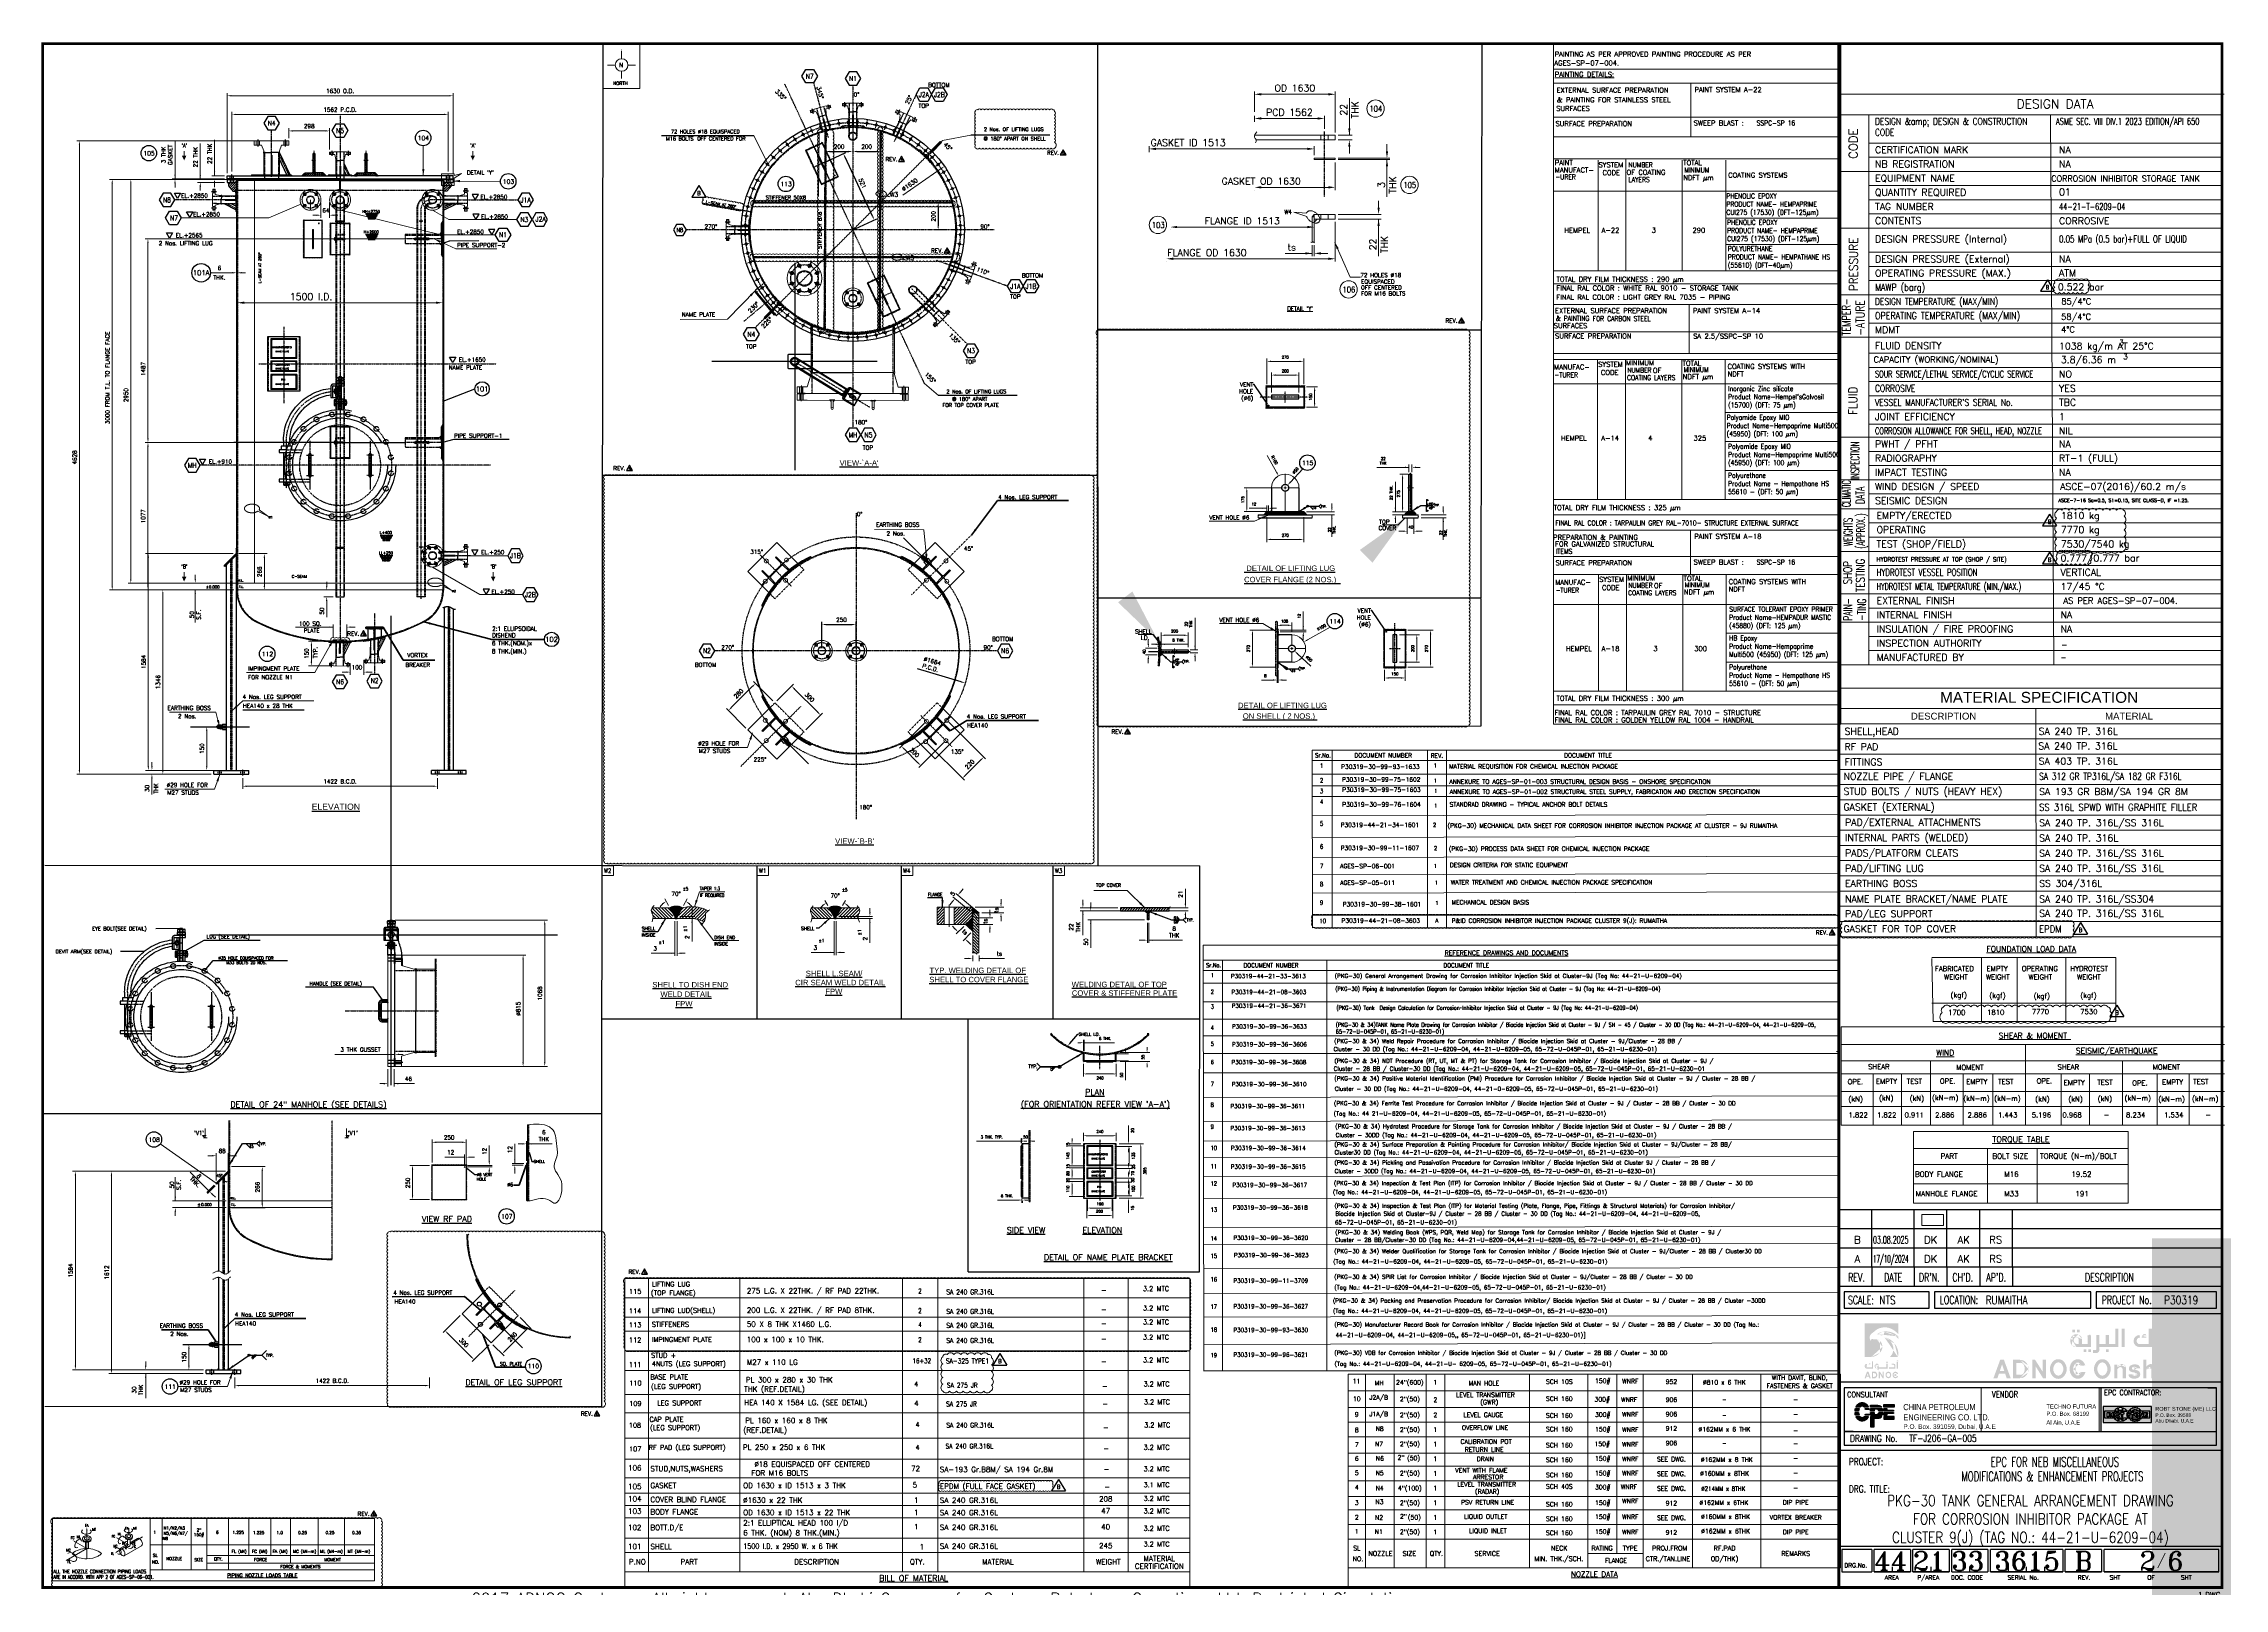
# Model space of a CAD drawing. Header units: inches. Extents: x 26960 to 35074, y -20333 to -19295.
# Drawn here: x 26991 to 27787, y -19875 to -19310 of the extents above; entities that cross this region are included whole.
import ezdxf
from ezdxf import colors
from ezdxf.entities.mleader import LeaderData, LeaderLine
from ezdxf.enums import TextEntityAlignment as Align
from ezdxf.math import Vec2, Vec3

# ---------------------------------------------------------------- set-up
doc = ezdxf.new("R2018")
doc.units = ezdxf.units.IN
doc.header["$LTSCALE"] = 200
doc.header["$MEASUREMENT"] = 0
for name, pattern in [('CENTER', [2, 1.25, -0.25, 0.25, -0.25]), ('CENTER2', [1.125, 0.75, -0.125, 0.125, -0.125]), ('CENTERX2', [4, 2.5, -0.5, 0.5, -0.5]), ('DASHED', [0.75, 0.5, -0.25]), ('DASHED2', [0.375, 0.25, -0.125]), ('G-CENTER', [13.5, 7.5, -2, 2, -2]), ('HIDDEN', [0.375, 0.25, -0.125]), ('HIDDEN2', [0.1875, 0.125, -0.0625]), ('PHANTOM2', [31.75, 15.875, -3.175, 3.175, -3.175, 3.175, -3.175])]:
    doc.linetypes.add(name, pattern=pattern)
for name, color, linetype, lineweight in [('1 (CEN)', 1, 'CENTER2', 9), ('2', 2, 'CENTER', 20), ('AM_5', 3, 'Continuous', 15), ('B-OBJ', 7, 'Continuous', 13), ('DRAWING', 7, 'Continuous', 25), ('EQUIPMENT', 4, 'Continuous', 13), ('HAT', 8, 'Continuous', 9), ('Hidden Line', 3, 'HIDDEN', 9), ('OBJECT', 7, 'Continuous', 18), ('SEAM JOINT1', 4, 'SEAM', 13)]:
    doc.layers.add(name, color=color, linetype=linetype, lineweight=lineweight)
for name, color, linetype in [('4', 6, 'Continuous'), ('6-6', 3, 'HIDDEN2'), ('BORDER1', 3, 'Continuous'), ('BORDER2', 7, 'Continuous'), ('CEN', 3, 'CENTER'), ('CENTER', 1, 'CENTER'), ('CONSTRUCTION', 252, 'Continuous'), ('DIM', 1, 'Continuous'), ('DIMENSION', 8, 'Continuous'), ('EQ', 7, 'Continuous'), ('EQPT', 6, 'Continuous'), ('hatch', 120, 'Continuous'), ('MIS', 7, 'Continuous'), ('OBJ', 7, 'Continuous'), ('PRINCIPAL', 7, 'Continuous'), ('text', 3, 'Continuous'), ('WELD', 5, 'Continuous'), ('WELDSYM', 7, 'Continuous')]:
    doc.layers.add(name, color=color, linetype=linetype)
doc.styles.add('ARIAL', font='arial.ttf')
doc.styles.add('DIM', font='romans.shx', dxfattribs={"width": 0.8})
doc.styles.add('PENSPEN', font='arial.ttf')
doc.styles.add("ROMAN'S", font='romans.shx')
doc.styles.add('ROMANC', font='ROMANC', dxfattribs={"height": 5})
doc.styles.add('ROMAND', font='romand.shx', dxfattribs={"width": 0.8})
doc.styles.add('ROMANS', font='romans.shx')
doc.styles.add('ROMANT', font='romant.shx')
doc.styles.add('RS', font='ROMANS.shx', dxfattribs={"width": 0.8})
doc.styles.get("Standard").update_dxf_attribs({"font": 'romans.shx'})
doc.linetypes.add('SEAM', pattern='A,2,["X",Standard,S=1,R=0,X=0,Y=-0.5],2', length=4)
doc.linetypes.add('SEAM LINE', pattern='A,0.5,-0.2,["X",Standard,S=0.1,R=0,X=-0.1,Y=-0.05],-0.2', length=0.9)
doc.dimstyles.new('Scale-10', dxfattribs={"dimscale": 0, "dimtxt": 2.5, "dimasz": 2.5, "dimexe": 1, "dimexo": 1, "dimgap": 1, "dimtad": 1, "dimdec": 0, "dimlfac": 10, "dimzin": 13, "dimdsep": 46, "dimtxsty": 'ROMANS', "dimcen": 0, "dimclrd": 256, "dimclre": 256, "dimclrt": 40, "dimadec": 0, "dimazin": 0, "dimtfac": 1, "dimtdec": 0, "dimtofl": 0, "dimtmove": 0, "dimatfit": 3, "dimfxl": 1.25, "dimlwd": -1, "dimlwe": -1, "dimarcsym": 0})
doc.dimstyles.get("Standard").update_dxf_attribs({"dimscale": 0, "dimtxt": 0.18, "dimasz": 0.18, "dimexe": 0.18, "dimexo": 0.0625, "dimgap": 0.09, "dimtad": 0, "dimtih": 1, "dimtoh": 1, "dimdec": 4, "dimzin": 0, "dimdsep": 46, "dimtxsty": 'Standard', "dimcen": 0.09, "dimadec": 0, "dimazin": 0, "dimtfac": 1, "dimtdec": 4, "dimtofl": 0, "dimtmove": 0, "dimatfit": 3, "dimfxl": 1, "dimtolj": 1, "dimtzin": 0, "dimarcsym": 0})
doc.dimstyles.new('VEP-5', dxfattribs={"dimscale": 0, "dimtxt": 2.5, "dimasz": 2.5, "dimexe": 1, "dimexo": 1, "dimgap": 1, "dimtad": 1, "dimdec": 0, "dimlfac": 20, "dimzin": 9, "dimdsep": 46, "dimtxsty": 'ROMANS', "dimcen": 0, "dimclrd": 256, "dimclre": 256, "dimclrt": 40, "dimadec": 0, "dimazin": 0, "dimtfac": 1, "dimtdec": 0, "dimtofl": 0, "dimtmove": 0, "dimatfit": 3, "dimfxl": 1.25, "dimlwd": -1, "dimlwe": -1, "dimarcsym": 0})
doc.dimstyles.new('VEP-8', dxfattribs={"dimscale": 0, "dimtxt": 2.5, "dimasz": 2.5, "dimexe": 1, "dimexo": 1, "dimgap": 1, "dimtad": 1, "dimdec": 0, "dimlfac": 20, "dimzin": 12, "dimdsep": 46, "dimtxsty": 'ROMANS', "dimcen": 0, "dimclrd": 256, "dimclre": 256, "dimclrt": 40, "dimadec": 0, "dimazin": 3, "dimtfac": 1, "dimtdec": 0, "dimtofl": 0, "dimtmove": 0, "dimatfit": 3, "dimfxl": 1, "dimlwd": -1, "dimlwe": -1, "dimarcsym": 0})
doc.dimstyles.new('VEP-8$0', dxfattribs={"dimscale": 0, "dimtxt": 2.5, "dimasz": 2.5, "dimexe": 1, "dimexo": 1, "dimgap": 1, "dimtad": 1, "dimdec": 0, "dimlfac": 20, "dimzin": 12, "dimdsep": 46, "dimtxsty": 'ROMANS', "dimcen": 0, "dimclrd": 256, "dimclre": 256, "dimclrt": 40, "dimadec": 0, "dimazin": 3, "dimtfac": 1, "dimtdec": 0, "dimtofl": 0, "dimtmove": 0, "dimatfit": 3, "dimfxl": 1, "dimlwd": -1, "dimlwe": -1, "dimarcsym": 0})
picture_1 = doc.add_image_def('image1.png', size_in_pixel=(203, 103))
pattern_1 = [(45, (16859.336077, -7713.857575), (-0.02209708691, 0.02209708691), []), (135, (16859.336077, -7713.857575), (-0.02209708691, -0.02209708691), [])]
pattern_2 = [(45, (27026.17849, -19208.794284), (-0.022097087, 0.022097087), []), (135, (27026.17849, -19208.794284), (-0.022097087, -0.022097087), [])]
pattern_3 = [(45, (29060.755715, -19609.002545), (-0.0220970869, 0.0220970869), []), (135, (29060.755715, -19609.002545), (-0.0220970869, -0.0220970869), [])]
pattern_4 = [(45, (0, -12.75723), (-0.441941738, 0.441941738), [])]
pattern_5 = [(45, (127103.2568901, 18138.8257494), (-0.000883883476483, 0.000883883476483), [])]
pattern_6 = [(45, (26635.298167, -19322.774115), (-0.0220996539, 0.0220996539), []), (135, (26635.298167, -19322.774115), (-0.0220996539, -0.0220996539), [])]
pattern_7 = [(135, (27911.9744, -21046.99191), (-0.0220970869, -0.0220970869), []), (225, (27911.9744, -21046.99191), (0.0220970869, -0.0220970869), [])]
pattern_8 = [(145.6173715, (28190.191424, -20870.07738), (-0.01764740034, -0.02579014853), []), (235.6173715, (28190.191424, -20870.07738), (0.02579014853, -0.01764740034), [])]
pattern_9 = [(194, (26583.121593, -20590.140154), (0.00756005924, -0.03032174145), []), (284, (26583.121593, -20590.140154), (0.03032174145, 0.00756005924), [])]
pattern_10 = [(315, (26883.91488, -21180.854013), (0.0220970869, 0.0220970869), []), (45, (26883.91488, -21180.854013), (-0.0220970869, 0.0220970869), [])]
pattern_11 = [(315, (26883.914705, -21180.905054), (0.0220970869, 0.0220970869), []), (45, (26883.914705, -21180.905054), (-0.0220970869, 0.0220970869), [])]
pattern_12 = [(45, (0, -10.1004485), (-0.0022097086912, 0.0022097086912), []), (135, (0, -10.1004485), (-0.0022097086912, -0.0022097086912), [])]
pattern_13 = [(314.983000393, (0, -10.1004485), (0.0044207284251, 0.0044181059507), []), (44.983000393, (0, -10.1004485), (-0.0044181059507, 0.0044207284251), [])]
pattern_14 = [(225, (54771.0325, -39248.8058485), (0.0022097086912, -0.0022097086912), []), (315, (54771.0325, -39248.8058485), (0.0022097086912, 0.0022097086912), [])]
pattern_15 = [(45, (-2.851802, -238.40448), (-0.022099653857, 0.022099653857), []), (135, (-2.851802, -238.40448), (-0.022099653857, -0.022099653857), [])]
pattern_16 = [(45, (26632.446365, -19548.421363), (-0.0220996539, 0.0220996539), []), (135, (26632.446365, -19548.421363), (-0.0220996539, -0.0220996539), [])]
pattern_17 = [(315, (0, -10.10045), (0.022097086912, 0.022097086912), []), (45, (0, -10.10045), (-0.022097086912, 0.022097086912), [])]
pattern_18 = [(60, (0, -10.10045), (-0.1623797632, 0.09375), [])]
pattern_19 = [(180, (27391.885117, -20030.42524), (-1e-17, -0.0312536302), []), (270, (27391.885117, -20030.42524), (0.0312536302, -1e-17), [])]
pattern_20 = [(360, (27183.130843, -19033.808382), (7e-18, 0.0312536302), []), (90, (27183.130843, -19033.808382), (-0.0312536302, 7e-18), [])]
pattern_21 = [(60, (0, -10.10045), (-0.10825317547, 0.0625), [])]
pattern_22 = [(45, (26561.1726142, -18006.279838), (-0.002209708691, 0.002209708691), []), (135, (26561.1726142, -18006.279838), (-0.002209708691, -0.002209708691), [])]
pattern_23 = [(315, (28874.5937786, -18603.4480364), (0.002209708691, 0.002209708691), []), (45, (28874.5937786, -18603.4480364), (-0.002209708691, 0.002209708691), [])]
pattern_24 = [(180, (27287.411708, -20243.76052), (-1e-17, -0.0312536302), []), (270, (27287.411708, -20243.76052), (0.0312536302, -1e-17), [])]
pattern_25 = [(45, (0, 0), (-0.0022097086912, 0.0022097086912), []), (135, (0, 0), (-0.0022097086912, -0.0022097086912), [])]
pattern_26 = [(45, (26960.4983, -19889.2862), (-0.088388348, 0.088388348), [])]
pattern_27 = [(110, (43830.84235, -48463.692653), (-0.0293653944, -0.01068812948), []), (200, (43830.84235, -48463.692653), (0.01068812948, -0.0293653944), [])]

# ---------------------------------------------------------------- blocks, each defined once
blk = doc.blocks.new('*D45')
at = {"layer": 'AM_5', "transparency": 16777216}
for p, q in [((27046.2, -19505.87), (27046.2, -19504.37)), ((27060.33, -19507.37), (27045.2, -19507.37)), ((27060.33, -19509.87), (27045.2, -19509.87)), ((27046.2, -19509.87), (27046.2, -19521.73)), ((27046.2, -19511.37), (27046.2, -19512.87))]:
    blk.add_line(p, q, dxfattribs=at)
for points in [[(27045.95, -19505.87), (27046.45, -19505.87), (27046.2, -19507.37)], [(27046.45, -19511.37), (27045.95, -19511.37), (27046.2, -19509.87)]]:
    blk.add_solid(points, dxfattribs=at)
at = {"layer": 'Defpoints', "color": 0, "transparency": 16777216}
for p in [(27046.2, -19507.37), (27061.33, -19507.37), (27061.33, -19509.87)]:
    blk.add_point(p, dxfattribs=at)
at = {"layer": 'AM_5', "color": 40, "transparency": 16777216, "insert": (27046.2, -19518.91), "char_height": 1.5, "attachment_point": 5, "rotation": 90, "style": 'ROMANS'}
blk.add_mtext('50\\PS.F.', dxfattribs=at)
blk = doc.blocks.new('*D46')
at = {"layer": 'AM_5', "transparency": 16777216}
for p, q in [((27056.83, -19359.87), (27014.86, -19359.87)), ((27015.86, -19508.37), (27015.86, -19361.37)), ((27060.33, -19509.87), (27014.86, -19509.87))]:
    blk.add_line(p, q, dxfattribs=at)
for points in [[(27016.11, -19361.37), (27015.61, -19361.37), (27015.86, -19359.87)], [(27015.61, -19508.37), (27016.11, -19508.37), (27015.86, -19509.87)]]:
    blk.add_solid(points, dxfattribs=at)
at = {"layer": 'Defpoints', "color": 0, "transparency": 16777216}
for p in [(27015.86, -19359.87), (27057.83, -19359.87), (27061.33, -19509.87)]:
    blk.add_point(p, dxfattribs=at)
at = {"layer": 'AM_5', "color": 40, "transparency": 16777216, "insert": (27014.11, -19432.37), "char_height": 1.5, "attachment_point": 5, "rotation": 90, "style": 'ROMANS'}
blk.add_mtext('3000 FROM T.L. TO FLANGE FACE', dxfattribs=at)
blk = doc.blocks.new('A$C32f367a6')
at = {"layer": 'text'}
for p, q in [((-18, 31), (18, 31)), ((0, 0), (-18, 31)), ((18, 31), (0, 0))]:
    blk.add_line(p, q, dxfattribs=at)
blk = doc.blocks.new('*D47')
at = {"layer": 'AM_5', "transparency": 16777216}
for p, q in [((27059.79, -19394.01), (27051.72, -19394.01)), ((27061.29, -19395), (27061.29, -19395.01)), ((27061.58, -19394.97), (27061.58, -19395.01)), ((27063.08, -19394.01), (27064.58, -19394.01))]:
    blk.add_line(p, q, dxfattribs=at)
for points in [[(27059.79, -19394.26), (27059.79, -19393.76), (27061.29, -19394.01)], [(27063.08, -19393.76), (27063.08, -19394.26), (27061.58, -19394.01)]]:
    blk.add_solid(points, dxfattribs=at)
at = {"layer": 'Defpoints', "color": 0, "transparency": 16777216}
for p in [(27061.29, -19394), (27061.29, -19394.01), (27061.58, -19393.97)]:
    blk.add_point(p, dxfattribs=at)
at = {"layer": 'AM_5', "color": 40, "transparency": 16777216, "char_height": 1.5, "attachment_point": 5, "style": 'ROMANS'}
for s, insert in [('THK.', (27055.01, -19395.76)), ('6', (27055.01, -19392.26))]:
    blk.add_mtext(s, dxfattribs=dict(at, insert=insert))
blk = doc.blocks.new('*D48')
at = {"layer": 'B-OBJ', "transparency": 16777216}
for p, q in [((27061.58, -19434.07), (27061.58, -19403.95)), ((27064.08, -19404.95), (27134.08, -19404.95)), ((27136.58, -19434.07), (27136.58, -19403.95))]:
    blk.add_line(p, q, dxfattribs=at)
for points in [[(27064.08, -19404.53), (27064.08, -19405.36), (27061.58, -19404.95)], [(27134.08, -19405.36), (27134.08, -19404.53), (27136.58, -19404.95)]]:
    blk.add_solid(points, dxfattribs=at)
at = {"layer": 'Defpoints', "color": 0, "transparency": 16777216}
for p in [(27136.58, -19404.95), (27061.58, -19435.07), (27136.58, -19435.07)]:
    blk.add_point(p, dxfattribs=at)
at = {"layer": 'B-OBJ', "color": 40, "transparency": 16777216, "insert": (27088.49, -19402.7), "char_height": 2.5, "attachment_point": 5, "style": 'ROMANS'}
blk.add_mtext('1500 I.D.', dxfattribs=at)
blk = doc.blocks.new('*U50')
at = {"color": 2, "linetype": 'DASHED'}
for p, q in [((76.2, 0), (46.05, 0)), ((-76.2, 0), (-46.05, 0))]:
    blk.add_line(p, q, dxfattribs=at)
at = {"color": 7, "linetype": 'DASHED'}
for centre in [(-60.3, 0), (60.3, 0)]:
    blk.add_circle(centre, 10, dxfattribs=at)
blk = doc.blocks.new('*U49')
at = {"layer": 'EQUIPMENT', "color": 0, "linetype": 'ByBlock', "lineweight": -2, "transparency": 16777216}
for rotation in [90, 270, 90, 270, 90, 270, 180, 180, 180]:
    blk.add_blockref('*U50', (-32478, -16290), dxfattribs=dict(at, rotation=rotation))
blk.add_blockref('*U50', (-32478, -16290), dxfattribs=at)
blk = doc.blocks.new('*U52')
at = {"color": 2, "linetype": 'DASHED'}
for p, q in [((-76, 0), (-46, 0)), ((76, 0), (46, 0))]:
    blk.add_line(p, q, dxfattribs=at)
at = {"color": 7, "linetype": 'DASHED'}
blk.add_circle((-60, 0), 10, dxfattribs=at)
at = {"color": 7, "linetype": 'DASHED', "ltscale": 0.001}
blk.add_circle((60, 0), 10, dxfattribs=at)
blk = doc.blocks.new('*U51')
at = {"layer": 'DIMENSION', "color": 0, "linetype": 'ByBlock', "lineweight": -2, "transparency": 16777216}
for rotation in [90, 270, 90, 270, 90, 270, 180, 180, 180]:
    blk.add_blockref('*U52', (-32478, -16290), dxfattribs=dict(at, rotation=rotation))
blk.add_blockref('*U52', (-32478, -16290), dxfattribs=at)
blk = doc.blocks.new('*U54')
at = {"color": 2, "linetype": 'DASHED'}
for p, q in [((76.2, 0), (46.05, 0)), ((-76.2, 0), (-46.05, 0))]:
    blk.add_line(p, q, dxfattribs=at)
at = {"color": 7, "linetype": 'DASHED'}
for centre in [(-60.3, 0), (60.3, 0)]:
    blk.add_circle(centre, 10, dxfattribs=at)
blk = doc.blocks.new('*U53')
at = {"layer": 'EQUIPMENT', "color": 0, "linetype": 'ByBlock', "lineweight": -2, "transparency": 16777216}
for rotation in [90, 270, 90, 270, 90, 270, 180, 180, 180]:
    blk.add_blockref('*U54', (-32478, -16290), dxfattribs=dict(at, rotation=rotation))
blk.add_blockref('*U54', (-32478, -16290), dxfattribs=at)
blk = doc.blocks.new('*U56')
at = {"color": 2, "linetype": 'DASHED'}
for p, q in [((-81.75, 0), (-45.25, 0)), ((81.75, 0), (45.25, 0))]:
    blk.add_line(p, q, dxfattribs=at)
at = {"color": 7, "linetype": 'DASHED'}
for centre in [(-63.5, 0), (63.5, 0)]:
    blk.add_circle(centre, 10, dxfattribs=at)
blk = doc.blocks.new('*U55')
at = {"layer": 'CENTER', "color": 0, "linetype": 'ByBlock', "lineweight": -2, "transparency": 16777216}
for rotation in [45, 135, 225, 315, 45, 135, 225, 315, 45, 135, 225, 315, 90, 270, 90, 270, 90, 270, 180, 180, 180]:
    blk.add_blockref('*U56', (-33664, -17081), dxfattribs=dict(at, rotation=rotation))
blk.add_blockref('*U56', (-33664, -17081), dxfattribs=at)
blk = doc.blocks.new('*U58')
at = {"linetype": 'DASHED', "ltscale": 10}
h = blk.add_hatch(dxfattribs=at)
h.set_pattern_fill('ANSI31', color=256, scale=0.01, angle=89.98084)
h.set_pattern_definition([(134.9808394795, (-37629.4250236, 100004.273062), (-0.000884179010212, -0.000883587843907), [])])
h.paths.add_polyline_path([(0, -0.09, 1), (0.03, -0.09), (0.03, 0), (0, 0)])
h.paths.add_polyline_path([(0.03, 0.25, 1), (0, 0.25), (0, 0.16), (0.03, 0.16)])
at = {"color": 0, "linetype": 'DASHED', "ltscale": 10}
for p, q in [((0, 0.25), (0, 0.16)), ((0, 0), (0, -0.09)), ((0.03, 0.16), (0.03, 0.25)), ((0.03, -0.09), (0.03, 0))]:
    blk.add_line(p, q, dxfattribs=at)
for centre, start, end in [((0.02, 0.25), 359.98084, 179.98084), ((0.02, -0.09), 179.98084, 359.98084)]:
    blk.add_arc(centre, 0.0167, start, end, dxfattribs=at)
blk = doc.blocks.new('*U57')
at = {"color": 0, "linetype": 'ByBlock', "lineweight": -2, "transparency": 16777216, "rotation": 270.0191605204988}
for p in [(27111.57, -19524.04), (27111.57, -19524.09), (27111.57, -19524.09), (27111.57, -19524.09), (27111.57, -19524.14), (27111.57, -19524.14), (27111.57, -19524.14), (27111.57, -19524.19), (27111.57, -19524.19), (27111.57, -19524.19), (27111.57, -19524.24), (27111.57, -19524.24), (27111.57, -19524.24), (27111.57, -19524.29), (27111.57, -19524.29), (27111.57, -19524.29), (27111.57, -19524.34), (27111.57, -19524.34), (27111.57, -19524.34), (27111.57, -19524.39), (27111.57, -19524.39), (27111.57, -19524.39), (27111.57, -19524.44), (27111.57, -19524.44), (27111.57, -19524.44), (27111.57, -19524.49), (27111.57, -19524.49), (27111.57, -19524.49), (27111.57, -19524.54), (27111.57, -19524.54), (27111.57, -19524.54), (27111.57, -19524.59), (27111.57, -19524.59), (27111.57, -19524.59), (27111.57, -19524.64), (27111.57, -19524.64), (27111.57, -19524.64), (27111.57, -19524.69), (27111.57, -19524.69), (27111.57, -19524.69), (27111.57, -19524.74), (27111.57, -19524.74), (27111.57, -19524.74), (27111.57, -19524.79), (27111.57, -19524.79), (27111.57, -19524.79), (27111.57, -19524.84), (27111.57, -19524.84), (27111.57, -19524.84), (27111.57, -19524.89), (27111.57, -19524.89), (27111.57, -19524.89), (27111.57, -19524.94), (27111.57, -19524.94), (27111.57, -19524.94), (27111.57, -19524.99), (27111.57, -19524.99), (27111.57, -19524.99), (27111.57, -19525.04), (27111.57, -19525.04), (27111.57, -19525.04), (27111.57, -19525.09), (27111.57, -19525.09), (27111.57, -19525.09), (27111.57, -19525.14), (27111.57, -19525.14), (27111.57, -19525.14), (27111.57, -19525.19), (27111.57, -19525.19), (27111.57, -19525.19), (27111.57, -19525.24), (27111.57, -19525.24), (27111.57, -19525.24), (27111.57, -19525.29), (27111.57, -19525.29), (27111.57, -19525.29), (27111.57, -19525.34), (27111.57, -19525.34), (27111.57, -19525.34), (27111.57, -19525.39), (27111.57, -19525.39), (27111.57, -19525.39), (27111.57, -19525.44), (27111.57, -19525.44), (27111.57, -19525.44), (27111.57, -19525.49), (27111.57, -19525.49), (27111.57, -19525.49), (27111.57, -19525.54), (27111.57, -19525.54), (27111.57, -19525.54), (27111.57, -19525.59), (27111.57, -19525.59), (27111.57, -19525.59), (27111.57, -19525.64), (27111.57, -19525.64), (27111.57, -19525.64), (27111.57, -19525.69), (27111.57, -19525.69), (27111.57, -19525.69), (27111.57, -19525.74), (27111.57, -19525.74), (27111.57, -19525.74), (27111.57, -19525.79), (27111.57, -19525.79), (27111.57, -19525.79), (27111.57, -19525.84), (27111.57, -19525.84), (27111.57, -19525.84), (27111.57, -19525.89), (27111.57, -19525.89), (27111.57, -19525.89), (27111.57, -19525.94), (27111.57, -19525.94), (27111.57, -19525.94), (27111.57, -19525.99), (27111.57, -19525.99), (27111.57, -19525.99), (27111.57, -19526.04), (27111.57, -19526.04), (27111.57, -19526.04), (27111.57, -19526.09), (27111.57, -19526.09), (27111.57, -19526.09), (27111.57, -19526.14), (27111.57, -19526.14), (27111.57, -19526.14), (27111.57, -19526.19), (27111.57, -19526.19), (27111.57, -19526.19), (27111.57, -19526.24), (27111.57, -19526.24), (27111.57, -19526.24), (27111.57, -19526.29), (27111.57, -19526.29), (27111.57, -19526.29), (27111.57, -19526.34), (27111.57, -19526.34), (27111.57, -19526.34), (27111.57, -19526.39), (27111.57, -19526.39), (27111.57, -19526.39), (27111.57, -19526.44), (27111.57, -19526.44), (27111.57, -19526.44), (27111.57, -19526.49), (27111.57, -19526.49), (27111.57, -19526.49), (27111.57, -19526.54), (27111.57, -19526.54), (27111.57, -19526.54), (27111.57, -19526.59), (27111.57, -19526.59), (27111.57, -19526.59), (27111.57, -19526.64), (27111.57, -19526.64), (27111.57, -19526.64), (27111.57, -19526.69), (27111.57, -19526.69), (27111.57, -19526.69), (27111.57, -19526.74), (27111.57, -19526.74), (27111.57, -19526.74), (27111.57, -19526.79), (27111.57, -19526.79), (27111.57, -19526.79), (27111.57, -19526.84), (27111.57, -19526.84), (27111.57, -19526.84), (27111.57, -19526.89), (27111.57, -19526.89), (27111.57, -19526.89), (27111.57, -19526.94), (27111.57, -19526.94), (27111.57, -19526.94), (27111.57, -19526.99), (27111.57, -19526.99), (27111.57, -19526.99), (27111.57, -19527.04), (27111.57, -19527.04), (27111.57, -19527.04), (27111.57, -19527.09), (27111.57, -19527.09), (27111.57, -19527.09), (27111.57, -19527.14), (27111.57, -19527.14), (27111.57, -19527.14), (27111.57, -19527.19), (27111.57, -19527.19), (27111.57, -19527.19), (27111.57, -19527.24), (27111.57, -19527.24), (27111.57, -19527.24), (27111.57, -19527.29), (27111.57, -19527.29), (27111.57, -19527.29), (27111.57, -19527.34), (27111.57, -19527.34), (27111.57, -19527.34)]:
    blk.add_blockref('*U58', p, dxfattribs=at)
blk = doc.blocks.new('*U60')
at = {"linetype": 'DASHED', "ltscale": 10}
h = blk.add_hatch(dxfattribs=at)
h.set_pattern_fill('ANSI31', color=256, scale=0.01)
h.set_pattern_definition([(45, (99994.072957, 37662.7394735), (-0.000883883476483, 0.000883883476483), [])])
h.paths.add_polyline_path([(0.03, -0.09), (0.03, 0), (0, 0), (0, -0.09, 1)])
h.paths.add_polyline_path([(5.38, 8.68), (11.08, 8.68), (11.08, 4.93), (5.38, 4.93)], flags=9)
at = {"color": 0, "linetype": 'DASHED', "ltscale": 10}
for p, q in [((0, 0), (0, -0.09)), ((0.03, -0.09), (0.03, 0))]:
    blk.add_line(p, q, dxfattribs=at)
blk.add_arc((0.02, -0.09), 0.0167, 180, 0, dxfattribs=at)
blk = doc.blocks.new('*U59')
at = {"color": 0, "linetype": 'ByBlock', "lineweight": -2, "transparency": 16777216}
for p in [(27109.18, -19523.91), (27109.23, -19523.91), (27109.23, -19523.91), (27109.23, -19523.91), (27109.28, -19523.91), (27109.28, -19523.91), (27109.28, -19523.91), (27109.33, -19523.91), (27109.33, -19523.91), (27109.33, -19523.91), (27109.38, -19523.91), (27109.38, -19523.91), (27109.38, -19523.91), (27109.43, -19523.91), (27109.43, -19523.91), (27109.43, -19523.91), (27109.48, -19523.91), (27109.48, -19523.91), (27109.48, -19523.91), (27109.53, -19523.91), (27109.53, -19523.91), (27109.53, -19523.91), (27109.58, -19523.91), (27109.58, -19523.91), (27109.58, -19523.91), (27109.62, -19523.91), (27109.62, -19523.91), (27109.62, -19523.91), (27109.67, -19523.91), (27109.67, -19523.91), (27109.67, -19523.91), (27109.72, -19523.91), (27109.72, -19523.91), (27109.72, -19523.91), (27109.77, -19523.91), (27109.77, -19523.91), (27109.77, -19523.91), (27109.82, -19523.91), (27109.82, -19523.91), (27109.82, -19523.91), (27109.87, -19523.91), (27109.87, -19523.91), (27109.87, -19523.91), (27109.92, -19523.91), (27109.92, -19523.91), (27109.92, -19523.91), (27109.97, -19523.91), (27109.97, -19523.91), (27109.97, -19523.91), (27110.02, -19523.91), (27110.02, -19523.91), (27110.02, -19523.91), (27110.07, -19523.91), (27110.07, -19523.91), (27110.07, -19523.91), (27110.11, -19523.91), (27110.11, -19523.91), (27110.11, -19523.91), (27110.16, -19523.91), (27110.16, -19523.91), (27110.16, -19523.91), (27110.21, -19523.91), (27110.21, -19523.91), (27110.21, -19523.91), (27110.26, -19523.91), (27110.26, -19523.91), (27110.26, -19523.91), (27110.31, -19523.91), (27110.31, -19523.91), (27110.31, -19523.91), (27110.36, -19523.91), (27110.36, -19523.91), (27110.36, -19523.91), (27110.41, -19523.91), (27110.41, -19523.91), (27110.41, -19523.91), (27110.46, -19523.91), (27110.46, -19523.91), (27110.46, -19523.91), (27110.51, -19523.91), (27110.51, -19523.91), (27110.51, -19523.91), (27110.56, -19523.91), (27110.56, -19523.91), (27110.56, -19523.91), (27110.6, -19523.91), (27110.6, -19523.91), (27110.6, -19523.91), (27110.65, -19523.91), (27110.65, -19523.91), (27110.65, -19523.91), (27110.7, -19523.91), (27110.7, -19523.91), (27110.7, -19523.91), (27110.75, -19523.91), (27110.75, -19523.91), (27110.75, -19523.91), (27110.8, -19523.91), (27110.8, -19523.91), (27110.8, -19523.91), (27110.85, -19523.91), (27110.85, -19523.91), (27110.85, -19523.91), (27110.9, -19523.91), (27110.9, -19523.91), (27110.9, -19523.91), (27110.95, -19523.91), (27110.95, -19523.91), (27110.95, -19523.91), (27111, -19523.91), (27111, -19523.91), (27111, -19523.91), (27111.05, -19523.91), (27111.05, -19523.91), (27111.05, -19523.91), (27111.09, -19523.91), (27111.09, -19523.91), (27111.09, -19523.91), (27111.14, -19523.91), (27111.14, -19523.91), (27111.14, -19523.91), (27111.19, -19523.91), (27111.19, -19523.91), (27111.19, -19523.91), (27111.24, -19523.91), (27111.24, -19523.91), (27111.24, -19523.91), (27111.29, -19523.91), (27111.29, -19523.91), (27111.29, -19523.91), (27111.34, -19523.91), (27111.34, -19523.91), (27111.34, -19523.91), (27111.39, -19523.91), (27111.39, -19523.91), (27111.39, -19523.91), (27111.44, -19523.91), (27111.44, -19523.91), (27111.44, -19523.91), (27111.49, -19523.91), (27111.49, -19523.91), (27111.49, -19523.91), (27111.54, -19523.91), (27111.54, -19523.91), (27111.54, -19523.91), (27111.58, -19523.91), (27111.58, -19523.91), (27111.58, -19523.91), (27111.63, -19523.91), (27111.63, -19523.91), (27111.63, -19523.91), (27111.68, -19523.91), (27111.68, -19523.91), (27111.68, -19523.91), (27111.73, -19523.91), (27111.73, -19523.91), (27111.73, -19523.91), (27111.78, -19523.91), (27111.78, -19523.91), (27111.78, -19523.91), (27111.83, -19523.91), (27111.83, -19523.91), (27111.83, -19523.91), (27111.88, -19523.91), (27111.88, -19523.91), (27111.88, -19523.91), (27111.93, -19523.91), (27111.93, -19523.91), (27111.93, -19523.91), (27111.98, -19523.91), (27111.98, -19523.91), (27111.98, -19523.91), (27112.03, -19523.91), (27112.03, -19523.91), (27112.03, -19523.91), (27112.07, -19523.91), (27112.07, -19523.91), (27112.07, -19523.91), (27112.12, -19523.91), (27112.12, -19523.91), (27112.12, -19523.91), (27112.17, -19523.91), (27112.17, -19523.91), (27112.17, -19523.91), (27112.22, -19523.91), (27112.22, -19523.91), (27112.22, -19523.91), (27112.27, -19523.91), (27112.27, -19523.91), (27112.27, -19523.91), (27112.32, -19523.91), (27112.32, -19523.91), (27112.32, -19523.91), (27112.37, -19523.91), (27112.37, -19523.91), (27112.37, -19523.91), (27112.42, -19523.91), (27112.42, -19523.91), (27112.42, -19523.91), (27112.47, -19523.91), (27112.47, -19523.91), (27112.47, -19523.91), (27112.52, -19523.91), (27112.52, -19523.91), (27112.52, -19523.91), (27112.56, -19523.91), (27112.56, -19523.91), (27112.56, -19523.91), (27112.61, -19523.91), (27112.61, -19523.91), (27112.61, -19523.91), (27112.66, -19523.91), (27112.66, -19523.91), (27112.66, -19523.91), (27112.71, -19523.91), (27112.71, -19523.91), (27112.71, -19523.91), (27112.76, -19523.91), (27112.76, -19523.91), (27112.76, -19523.91), (27112.81, -19523.91), (27112.81, -19523.91), (27112.81, -19523.91), (27112.86, -19523.91), (27112.86, -19523.91), (27112.86, -19523.91), (27112.91, -19523.91), (27112.91, -19523.91), (27112.91, -19523.91), (27112.96, -19523.91), (27112.96, -19523.91), (27112.96, -19523.91), (27113.01, -19523.91), (27113.01, -19523.91), (27113.01, -19523.91), (27113.05, -19523.91), (27113.05, -19523.91), (27113.05, -19523.91), (27113.1, -19523.91), (27113.1, -19523.91), (27113.1, -19523.91), (27113.15, -19523.91), (27113.15, -19523.91), (27113.15, -19523.91), (27113.2, -19523.91), (27113.2, -19523.91), (27113.2, -19523.91), (27113.25, -19523.91), (27113.25, -19523.91), (27113.25, -19523.91), (27113.3, -19523.91), (27113.3, -19523.91), (27113.3, -19523.91), (27113.35, -19523.91), (27113.35, -19523.91), (27113.35, -19523.91), (27113.4, -19523.91), (27113.4, -19523.91), (27113.4, -19523.91), (27113.45, -19523.91), (27113.45, -19523.91), (27113.45, -19523.91), (27113.5, -19523.91), (27113.5, -19523.91), (27113.5, -19523.91), (27113.54, -19523.91), (27113.54, -19523.91), (27113.54, -19523.91), (27113.59, -19523.91), (27113.59, -19523.91), (27113.59, -19523.91), (27113.64, -19523.91), (27113.64, -19523.91), (27113.64, -19523.91), (27113.69, -19523.91), (27113.69, -19523.91), (27113.69, -19523.91), (27113.74, -19523.91), (27113.74, -19523.91), (27113.74, -19523.91), (27113.79, -19523.91), (27113.79, -19523.91), (27113.79, -19523.91), (27113.84, -19523.91), (27113.84, -19523.91), (27113.84, -19523.91), (27113.89, -19523.91), (27113.89, -19523.91), (27113.89, -19523.91), (27113.94, -19523.91), (27113.94, -19523.91), (27113.94, -19523.91), (27113.99, -19523.91), (27113.99, -19523.91), (27113.99, -19523.91), (27114.03, -19523.91), (27114.03, -19523.91), (27114.03, -19523.91), (27114.08, -19523.91), (27114.08, -19523.91), (27114.08, -19523.91)]:
    blk.add_blockref('*U60', p, dxfattribs=at)
blk = doc.blocks.new('*U61')
at = {"color": 0, "linetype": 'CENTER2', "transparency": 16777216}
blk.add_line((-11.36, 0), (10.17, 0), dxfattribs=at)
blk = doc.blocks.new('*D62')
at = {"layer": 'AM_5', "transparency": 16777216}
for p, q in [((27052.11, -19559.88), (27049.38, -19559.88)), ((27050.38, -19574.27), (27050.38, -19561.38)), ((27056.6, -19575.77), (27049.38, -19575.77))]:
    blk.add_line(p, q, dxfattribs=at)
for points in [[(27050.63, -19561.38), (27050.13, -19561.38), (27050.38, -19559.88)], [(27050.13, -19574.27), (27050.63, -19574.27), (27050.38, -19575.77)]]:
    blk.add_solid(points, dxfattribs=at)
at = {"layer": 'Defpoints', "color": 0, "transparency": 16777216}
for p in [(27050.38, -19559.88), (27053.11, -19559.88), (27057.6, -19575.77)]:
    blk.add_point(p, dxfattribs=at)
at = {"layer": 'AM_5', "color": 40, "transparency": 16777216, "insert": (27048.63, -19567.82), "char_height": 1.5, "attachment_point": 5, "rotation": 90, "style": 'ROMANS'}
blk.add_mtext('150', dxfattribs=at)
blk = doc.blocks.new('*U63')
at = {"layer": 'CENTER', "color": 0, "linetype": 'CENTER2', "transparency": 16777216}
blk.add_line((0, -0.82), (0, 0.82), dxfattribs=at)
blk = doc.blocks.new('*U64')
at = {"layer": 'CENTER', "color": 0, "linetype": 'CENTER2', "transparency": 16777216}
blk.add_line((0, -0.82), (0, 0.82), dxfattribs=at)
blk = doc.blocks.new('*D65')
at = {"layer": 'AM_5', "transparency": 16777216}
for p, q in [((27063.53, -19578.66), (27063.53, -19582.57)), ((27065.03, -19581.57), (27133.13, -19581.57)), ((27134.63, -19578.66), (27134.63, -19582.57))]:
    blk.add_line(p, q, dxfattribs=at)
for points in [[(27065.03, -19581.32), (27065.03, -19581.82), (27063.53, -19581.57)], [(27133.13, -19581.82), (27133.13, -19581.32), (27134.63, -19581.57)]]:
    blk.add_solid(points, dxfattribs=at)
at = {"layer": 'Defpoints', "color": 0, "transparency": 16777216}
for p in [(27063.53, -19577.66), (27134.63, -19577.66), (27134.63, -19581.57)]:
    blk.add_point(p, dxfattribs=at)
at = {"layer": 'AM_5', "color": 40, "transparency": 16777216, "insert": (27099.08, -19579.82), "char_height": 1.5, "attachment_point": 5, "style": 'ROMANS'}
blk.add_mtext('1422 B.C.D.', dxfattribs=at)
blk = doc.blocks.new('*U67')
at = {"layer": 'B-OBJ', "color": 2}
blk.add_line((0, 22), (0, -22), dxfattribs=at)
at = {"layer": 'B-OBJ', "color": 7}
blk.add_circle((0, -2), 9, dxfattribs=at)
blk = doc.blocks.new('*U66')
at = {"layer": 'B-OBJ', "color": 0, "linetype": 'ByBlock', "lineweight": -2}
for p, rotation in [((-18509, -22303), 25), ((-18445, -22276), 20.00000000000001), ((-18380, -22256), 15), ((-18313, -22241), 10), ((-18245, -22232), 4.999999999999995), ((-18733, -22460), 45), ((-18682, -22413), 40.00000000000001), ((-18628, -22371), 35.00000000000001), ((-18570, -22335), 29.99999999999999), ((-18858, -22623), 59.99999999999999), ((-18821, -22565), 54.99999999999999), ((-18780, -22510), 49.99999999999999), ((-18916, -22747), 70), ((-18890, -22684), 65), ((-18961, -22948), 85), ((-18952, -22880), 80.00000000000001), ((-18937, -22813), 75.00000000000001), ((-18964, -23017), 90), ((-18961, -23086), 95), ((-18952, -23154), 99.99999999999999), ((-18937, -23221), 105), ((-18916, -23286), 110), ((-18890, -23350), 115), ((-18858, -23411), 120), ((-18821, -23469), 125), ((-18780, -23523), 130), ((-18733, -23574), 135), ((-18682, -23620), 140), ((-18628, -23662), 145), ((-18570, -23699), 150), ((-18509, -23731), 155), ((-18445, -23757), 160), ((-18380, -23778), 165), ((-18313, -23793), 170), ((-18245, -23802), 175), ((-18176, -23805), 180), ((-18107, -23802), 185), ((-18039, -23793), 190), ((-17972, -23778), 194.9999999999999)]:
    blk.add_blockref('*U67', p, dxfattribs=dict(at, rotation=rotation))
at = {"layer": 'B-OBJ', "color": 0, "linetype": 'ByBlock', "lineweight": -2, "transparency": 16777216}
for p, rotation in [((-18509, -22303), 25), ((-18509, -22303), 25), ((-18509, -22303), 25), ((-18445, -22276), 20.00000000000001), ((-18445, -22276), 20.00000000000001), ((-18445, -22276), 20.00000000000001), ((-18380, -22256), 15), ((-18380, -22256), 15), ((-18380, -22256), 15), ((-18313, -22241), 10), ((-18313, -22241), 10), ((-18313, -22241), 10), ((-18245, -22232), 4.999999999999995), ((-18245, -22232), 4.999999999999995), ((-18245, -22232), 4.999999999999995), ((-18107, -22232), 355), ((-18107, -22232), 355), ((-18107, -22232), 355), ((-18039, -22241), 350.0000000000001), ((-18039, -22241), 350.0000000000001), ((-18039, -22241), 350.0000000000001), ((-17972, -22256), 345), ((-17972, -22256), 345), ((-17972, -22256), 345), ((-17906, -22276), 340), ((-17906, -22276), 340), ((-17906, -22276), 340), ((-17843, -22303), 335), ((-17843, -22303), 335), ((-17843, -22303), 335), ((-18733, -22460), 45), ((-18733, -22460), 45), ((-18733, -22460), 45), ((-18682, -22413), 40.00000000000001), ((-18682, -22413), 40.00000000000001), ((-18682, -22413), 40.00000000000001), ((-18628, -22371), 35.00000000000001), ((-18628, -22371), 35.00000000000001), ((-18628, -22371), 35.00000000000001), ((-18570, -22335), 29.99999999999999), ((-18570, -22335), 29.99999999999999), ((-18570, -22335), 29.99999999999999), ((-17782, -22335), 329.9999999999999), ((-17782, -22335), 329.9999999999999), ((-17782, -22335), 329.9999999999999), ((-17724, -22371), 325), ((-17724, -22371), 325), ((-17724, -22371), 325), ((-17669, -22413), 320), ((-17669, -22413), 320), ((-17669, -22413), 320), ((-17619, -22460), 315), ((-17619, -22460), 315), ((-17619, -22460), 315), ((-18858, -22623), 59.99999999999999), ((-18858, -22623), 59.99999999999999), ((-18858, -22623), 59.99999999999999), ((-18821, -22565), 54.99999999999999), ((-18821, -22565), 54.99999999999999), ((-18821, -22565), 54.99999999999999), ((-18780, -22510), 49.99999999999999), ((-18780, -22510), 49.99999999999999), ((-18780, -22510), 49.99999999999999), ((-17572, -22510), 310), ((-17572, -22510), 310), ((-17572, -22510), 310), ((-17531, -22565), 305), ((-17531, -22565), 305), ((-17531, -22565), 305), ((-17494, -22623), 300.0000000000001), ((-17494, -22623), 300.0000000000001), ((-17494, -22623), 300.0000000000001), ((-18916, -22747), 70), ((-18916, -22747), 70), ((-18916, -22747), 70), ((-18890, -22684), 65), ((-18890, -22684), 65), ((-18890, -22684), 65), ((-17462, -22684), 295), ((-17462, -22684), 295), ((-17462, -22684), 295), ((-17436, -22747), 290), ((-17436, -22747), 290), ((-17436, -22747), 290), ((-18961, -22948), 85), ((-18961, -22948), 85), ((-18961, -22948), 85), ((-18952, -22880), 80.00000000000001), ((-18952, -22880), 80.00000000000001), ((-18952, -22880), 80.00000000000001), ((-18937, -22813), 75.00000000000001), ((-18937, -22813), 75.00000000000001), ((-18937, -22813), 75.00000000000001), ((-17415, -22813), 285), ((-17415, -22813), 285), ((-17415, -22813), 285), ((-17400, -22880), 280), ((-17400, -22880), 280), ((-17400, -22880), 280), ((-17391, -22948), 275), ((-17391, -22948), 275), ((-17391, -22948), 275), ((-18964, -23017), 90), ((-18964, -23017), 90), ((-18964, -23017), 90), ((-18961, -23086), 95), ((-18961, -23086), 95), ((-18961, -23086), 95), ((-17391, -23086), 265), ((-17391, -23086), 265), ((-17391, -23086), 265), ((-17388, -23017), 270), ((-17388, -23017), 270), ((-17388, -23017), 270), ((-18952, -23154), 99.99999999999999), ((-18952, -23154), 99.99999999999999), ((-18952, -23154), 99.99999999999999), ((-18937, -23221), 105), ((-18937, -23221), 105), ((-18937, -23221), 105), ((-17415, -23221), 255), ((-17415, -23221), 255), ((-17415, -23221), 255), ((-17400, -23154), 260), ((-17400, -23154), 260), ((-17400, -23154), 260), ((-18916, -23286), 110), ((-18916, -23286), 110), ((-18916, -23286), 110), ((-18890, -23350), 115), ((-18890, -23350), 115), ((-18890, -23350), 115), ((-18858, -23411), 120), ((-18858, -23411), 120), ((-18858, -23411), 120), ((-17494, -23411), 239.9999999999999), ((-17494, -23411), 239.9999999999999), ((-17494, -23411), 239.9999999999999), ((-17462, -23350), 244.9999999999999), ((-17462, -23350), 244.9999999999999), ((-17462, -23350), 244.9999999999999), ((-17436, -23286), 250), ((-17436, -23286), 250), ((-17436, -23286), 250), ((-18821, -23469), 125), ((-18821, -23469), 125), ((-18821, -23469), 125), ((-18780, -23523), 130), ((-18780, -23523), 130), ((-18780, -23523), 130), ((-18733, -23574), 135), ((-18733, -23574), 135), ((-18733, -23574), 135), ((-17619, -23574), 225), ((-17619, -23574), 225), ((-17619, -23574), 225), ((-17572, -23523), 230), ((-17572, -23523), 230), ((-17572, -23523), 230), ((-17531, -23469), 234.9999999999999), ((-17531, -23469), 234.9999999999999), ((-17531, -23469), 234.9999999999999), ((-18682, -23620), 140), ((-18682, -23620), 140), ((-18682, -23620), 140), ((-18628, -23662), 145), ((-18628, -23662), 145), ((-18628, -23662), 145), ((-18570, -23699), 150), ((-18570, -23699), 150), ((-18570, -23699), 150), ((-18509, -23731), 155), ((-18509, -23731), 155), ((-18509, -23731), 155), ((-18445, -23757), 160), ((-18445, -23757), 160), ((-18445, -23757), 160), ((-17906, -23757), 200), ((-17906, -23757), 200), ((-17906, -23757), 200), ((-17843, -23731), 204.9999999999999), ((-17843, -23731), 204.9999999999999), ((-17843, -23731), 204.9999999999999), ((-17782, -23699), 209.9999999999999), ((-17782, -23699), 209.9999999999999), ((-17782, -23699), 209.9999999999999), ((-17724, -23662), 214.9999999999999), ((-17724, -23662), 214.9999999999999), ((-17724, -23662), 214.9999999999999), ((-17669, -23620), 220), ((-17669, -23620), 220), ((-17669, -23620), 220), ((-18380, -23778), 165), ((-18380, -23778), 165), ((-18380, -23778), 165), ((-18313, -23793), 170), ((-18313, -23793), 170), ((-18313, -23793), 170), ((-18245, -23802), 175), ((-18245, -23802), 175), ((-18245, -23802), 175), ((-18176, -23805), 180), ((-18176, -23805), 180), ((-18176, -23805), 180), ((-18107, -23802), 185), ((-18107, -23802), 185), ((-18107, -23802), 185), ((-18039, -23793), 190), ((-18039, -23793), 190), ((-18039, -23793), 190), ((-17972, -23778), 194.9999999999999), ((-17972, -23778), 194.9999999999999), ((-17972, -23778), 194.9999999999999)]:
    blk.add_blockref('*U67', p, dxfattribs=dict(at, rotation=rotation))
at = {"layer": 'B-OBJ', "color": 0, "linetype": 'ByBlock', "lineweight": -2}
blk.add_blockref('*U67', (-18176, -22229), dxfattribs=at)
blk = doc.blocks.new('*D68')
at = {"layer": 'AM_5', "transparency": 16777216}
for p, q in [((27060.08, -19496.58), (27028.05, -19496.58)), ((27029.05, -19574.27), (27029.05, -19498.08)), ((27056.6, -19575.77), (27028.05, -19575.77))]:
    blk.add_line(p, q, dxfattribs=at)
for points in [[(27029.3, -19498.08), (27028.8, -19498.08), (27029.05, -19496.58)], [(27028.8, -19574.27), (27029.3, -19574.27), (27029.05, -19575.77)]]:
    blk.add_solid(points, dxfattribs=at)
at = {"layer": 'Defpoints', "color": 0, "transparency": 16777216}
for p in [(27029.05, -19496.58), (27061.08, -19496.58), (27057.6, -19575.77)]:
    blk.add_point(p, dxfattribs=at)
at = {"layer": 'AM_5', "color": 40, "transparency": 16777216, "insert": (27027.3, -19536.17), "char_height": 1.5, "attachment_point": 5, "rotation": 90, "style": 'ROMANS'}
blk.add_mtext('1584', dxfattribs=at)
blk = doc.blocks.new('*U70')
at = {"color": 2, "linetype": 'DASHED'}
for p, q in [((-127, 0), (-78.6, 0)), ((127, 0), (78.6, 0))]:
    blk.add_line(p, q, dxfattribs=at)
at = {"color": 7, "linetype": 'DASHED'}
for centre in [(-100, 0), (100, 0)]:
    blk.add_circle(centre, 11, dxfattribs=at)
blk = doc.blocks.new('*U69')
at = {"layer": 'CEN', "color": 0, "linetype": 'ByBlock', "lineweight": -2, "transparency": 16777216}
for rotation in [45, 135, 225, 315, 45, 135, 225, 315, 45, 135, 225, 315, 90, 270, 90, 270, 90, 270, 180, 180, 180]:
    blk.add_blockref('*U70', (-34758, -17869), dxfattribs=dict(at, rotation=rotation))
blk.add_blockref('*U70', (-34758, -17869), dxfattribs=at)
blk = doc.blocks.new('*U72')
at = {"color": 2, "linetype": 'DASHED'}
for p, q in [((76.2, 0), (46.05, 0)), ((-76.2, 0), (-46.05, 0))]:
    blk.add_line(p, q, dxfattribs=at)
at = {"color": 7, "linetype": 'DASHED'}
for centre in [(-60.3, 0), (60.3, 0)]:
    blk.add_circle(centre, 10, dxfattribs=at)
blk = doc.blocks.new('*U71')
at = {"layer": 'EQUIPMENT', "color": 0, "linetype": 'ByBlock', "lineweight": -2, "transparency": 16777216}
for rotation in [90, 270, 90, 270, 90, 270, 180, 180, 180]:
    blk.add_blockref('*U72', (-32478, -16290), dxfattribs=dict(at, rotation=rotation))
blk.add_blockref('*U72', (-32478, -16290), dxfattribs=at)
blk = doc.blocks.new('*U73')
at = {"color": 0, "linetype": 'CENTER2', "transparency": 16777216}
blk.add_line((0, 1.27), (0, -1.27), dxfattribs=at)
blk = doc.blocks.new('*U74')
at = {"color": 0, "linetype": 'CENTER2', "transparency": 16777216}
for p, q in [((0, 0.24), (0, 39.64)), ((-30.18, 0), (-0.23, 0)), ((0.24, 0), (30.27, 0)), ((0, -36.08), (0, -0.23))]:
    blk.add_line(p, q, dxfattribs=at)
at = {"color": 0, "linetype": 'Continuous', "transparency": 16777216}
for p, q in [((-0.12, 0), (0.12, 0)), ((0, -0.12), (0, 0.12))]:
    blk.add_line(p, q, dxfattribs=at)
blk = doc.blocks.new('*D75')
at = {"layer": 'Defpoints', "color": 0, "transparency": 16777216}
for p in [(27275.07, -19354.11), (27282.9, -19350.46), (27286.38, -19378.36)]:
    blk.add_point(p, dxfattribs=at)
at = {"layer": 'text', "transparency": 16777216}
for p, q in [((27275.97, -19353.69), (27283.8, -19350.04)), ((27293.57, -19373.35), (27283.53, -19351.82)), ((27287.28, -19377.94), (27295.11, -19374.29))]:
    blk.add_line(p, q, dxfattribs=at)
for points in [[(27283.76, -19351.71), (27283.3, -19351.92), (27282.9, -19350.46)], [(27293.34, -19373.46), (27293.8, -19373.24), (27294.2, -19374.71)]]:
    blk.add_solid(points, dxfattribs=at)
at = {"layer": 'text', "color": 40, "transparency": 16777216, "insert": (27289.91, -19361.36), "char_height": 1.5, "attachment_point": 5, "rotation": 295, "style": 'ROMANS'}
blk.add_mtext('521', dxfattribs=at)
blk = doc.blocks.new('*U77')
at = {"color": 2, "linetype": 'DASHED'}
for p, q in [((76.2, 0), (46.05, 0)), ((-76.2, 0), (-46.05, 0))]:
    blk.add_line(p, q, dxfattribs=at)
at = {"color": 7, "linetype": 'DASHED'}
for centre in [(-60.3, 0), (60.3, 0)]:
    blk.add_circle(centre, 10, dxfattribs=at)
blk = doc.blocks.new('*U76')
at = {"layer": 'EQUIPMENT', "color": 0, "linetype": 'ByBlock', "lineweight": -2, "transparency": 16777216}
for rotation in [90, 270, 90, 270, 90, 270, 180, 180, 180]:
    blk.add_blockref('*U77', (-32478, -16290), dxfattribs=dict(at, rotation=rotation))
blk.add_blockref('*U77', (-32478, -16290), dxfattribs=at)
blk = doc.blocks.new('*U79')
at = {"color": 2, "linetype": 'DASHED'}
for p, q in [((76.2, 0), (46.05, 0)), ((-76.2, 0), (-46.05, 0))]:
    blk.add_line(p, q, dxfattribs=at)
at = {"color": 7, "linetype": 'DASHED'}
for centre in [(-60.3, 0), (60.3, 0)]:
    blk.add_circle(centre, 10, dxfattribs=at)
blk = doc.blocks.new('*U78')
at = {"layer": 'EQUIPMENT', "color": 0, "linetype": 'ByBlock', "lineweight": -2, "transparency": 16777216}
for rotation in [90, 270, 90, 270, 90, 270, 180, 180, 180]:
    blk.add_blockref('*U79', (-32478, -16290), dxfattribs=dict(at, rotation=rotation))
blk.add_blockref('*U79', (-32478, -16290), dxfattribs=at)
blk = doc.blocks.new('*U80')
at = {"color": 0}
for p, q in [((2.16, 12.77), (-5.51, 5.1)), ((12.77, 2.16), (2.16, 12.77)), ((5.07, -5.53), (12.77, 2.16))]:
    blk.add_line(p, q, dxfattribs=at)
at = {"color": 7, "linetype": 'DASHED', "ltscale": 5e-05}
for p, q in [((-7.74, 2.87), (-5.51, 5.1)), ((-7.74, 2.87), (2.87, -7.74)), ((2.87, -7.74), (5.07, -5.53))]:
    blk.add_line(p, q, dxfattribs=at)
at = {"layer": 'B-OBJ', "color": 8}
for p, q in [((2.16, 12.77), (-2.79, 7.82)), ((-2.79, 7.82), (-1.38, 6.4)), ((2.47, 2.55), (6.01, -0.98))]:
    blk.add_line(p, q, dxfattribs=at)
at = {"layer": 'B-OBJ', "color": 6}
for centre in [(-1.38, 6.4), (6.05, 6.05), (-1.02, -1.02), (6.41, -1.37, 17.09)]:
    blk.add_circle(centre, 0.725, dxfattribs=at)
blk = doc.blocks.new('*U81')
at = {"color": 0, "linetype": 'ByBlock', "lineweight": -2, "transparency": 16777216}
for p, rotation in [((27260.77, -19507.56, -17.09), 90), ((27260.77, -19507.56, -17.09), 90), ((27260.77, -19507.56, -17.09), 90), ((27260.78, -19561.08, -17.09), 180), ((27260.78, -19561.08, -17.09), 180), ((27260.78, -19561.08, -17.09), 180), ((27314.29, -19561.07, -17.09), 270), ((27314.29, -19561.07, -17.09), 270), ((27314.29, -19561.07, -17.09), 270)]:
    blk.add_blockref('*U80', p, dxfattribs=dict(at, rotation=rotation))
blk.add_blockref('*U80', (27314.29, -19507.55, -17.09), dxfattribs=at)
blk = doc.blocks.new('*U82')
at = {"color": 0}
for p, q in [((-5.13, 0.17), (-0.18, 5.12)), ((-4.8, -0.1), (-2.87, 1.83)), ((-2.02, 1.83), (1.83, -2.03)), ((0.12, 4.82), (-1.83, 2.87)), ((-1.83, 2.02), (2.02, -1.83)), ((-0.18, 5.12), (0.12, 4.82)), ((2.87, -1.83), (4.83, 0.12)), ((4.83, 0.12), (5.13, -0.18)), ((1.83, -2.87), (-0.09, -4.8)), ((5.13, -0.18), (0.18, -5.12))]:
    blk.add_line(p, q, dxfattribs=at)
at = {"color": 7, "linetype": 'DASHED'}
blk.add_line((-3.18, 2.12), (-2.12, 3.18), dxfattribs=at)
at = {"color": 0}
for centre, start, end in [((-2.45, 1.4), 45, 135), ((-1.41, 2.45), 135, 225), ((1.41, -2.45), 315, 45), ((2.45, -1.41), 225, 315)]:
    blk.add_arc(centre, 0.6, start, end, dxfattribs=at)
at = {"layer": 'CENTER', "linetype": 'CENTER', "ltscale": 0.0001}
for p, q in [((-9.03, -9.03), (12.81, 12.81)), ((-3.6, 3.6), (3.48, -3.49))]:
    blk.add_line(p, q, dxfattribs=at)
blk = doc.blocks.new('*U83')
at = {"color": 0, "linetype": 'ByBlock', "lineweight": -2, "transparency": 16777216}
blk.add_blockref('*U82', (27316.86, -19504.82, -17.09), dxfattribs=at)
at = {"color": 0, "linetype": 'ByBlock', "lineweight": -2, "transparency": 16777216, "rotation": 180}
blk.add_blockref('*U82', (27258.28, -19563.73, -17.09), dxfattribs=at)
blk.add_blockref('*U82', (27258.28, -19563.73, -17.09), dxfattribs=at)
blk.add_blockref('*U82', (27258.28, -19563.73, -17.09), dxfattribs=at)
blk = doc.blocks.new('*U84')
at = {"color": 0}
for p, q in [((-8.64, 9.01), (-9.02, 8.64)), ((8.69, -9.01), (9.02, -8.68))]:
    blk.add_line(p, q, dxfattribs=at)
blk.add_arc((-25.29, -25.26), 38.1, 25.78692, 64.09198, dxfattribs=at)
blk = doc.blocks.new('*U85')
at = {"color": 0, "linetype": 'ByBlock', "lineweight": -2, "transparency": 16777216}
for p, rotation in [((27262.08, -19508.96, -17.09), 90), ((27262.08, -19508.96, -17.09), 90), ((27262.08, -19508.96, -17.09), 90), ((27262.18, -19559.77, -17.09), 180), ((27262.18, -19559.77, -17.09), 180), ((27262.18, -19559.77, -17.09), 180), ((27312.98, -19559.67, -17.09), 270), ((27312.98, -19559.67, -17.09), 270), ((27312.98, -19559.67, -17.09), 270)]:
    blk.add_blockref('*U84', p, dxfattribs=dict(at, rotation=rotation))
blk.add_blockref('*U84', (27312.89, -19508.86, -17.09), dxfattribs=at)
blk = doc.blocks.new('*D86')
at = {"layer": 'Defpoints', "color": 0, "transparency": 16777216}
for p in [(27287.53, -19522.51), (27275.05, -19532.09), (27287.53, -19532.09)]:
    blk.add_point(p, dxfattribs=at)
at = {"layer": 'text', "transparency": 16777216}
for p, q in [((27275.05, -19531.09), (27275.05, -19521.51)), ((27276.55, -19522.51), (27286.03, -19522.51)), ((27287.53, -19531.09), (27287.53, -19521.51))]:
    blk.add_line(p, q, dxfattribs=at)
for points in [[(27276.55, -19522.26), (27276.55, -19522.76), (27275.05, -19522.51)], [(27286.03, -19522.76), (27286.03, -19522.26), (27287.53, -19522.51)]]:
    blk.add_solid(points, dxfattribs=at)
at = {"layer": 'text', "color": 40, "transparency": 16777216, "insert": (27282.21, -19520.76), "char_height": 1.5, "attachment_point": 5, "style": 'ROMANS'}
blk.add_mtext('250', dxfattribs=at)
blk = doc.blocks.new('*U87')
at = {"color": 0}
for p, q in [((-0.54, -4.72), (-5.36, 0.1)), ((-3.23, -1.43), (-5.03, 0.37)), ((1.47, 2.43), (-2.38, -1.43)), ((1.67, 2.23), (-2.19, -1.62)), ((-0.33, 5.07), (1.47, 3.28)), ((-0.05, 5.4), (4.77, 0.58)), ((4.47, 0.28), (2.51, 2.23)), ((4.77, 0.58), (4.47, 0.28)), ((-2.19, -2.47), (-0.24, -4.42)), ((-0.24, -4.42), (-0.54, -4.72))]:
    blk.add_line(p, q, dxfattribs=at)
at = {"color": 7, "linetype": 'DASHED'}
blk.add_line((1.76, 3.59), (2.82, 2.53), dxfattribs=at)
at = {"color": 0}
for centre, start, end in [((1.05, 2.85), 315, 45), ((2.09, 1.81), 45, 135), ((-2.81, -1), 225, 315), ((-1.76, -2.04), 135, 225)]:
    blk.add_arc(centre, 0.6, start, end, dxfattribs=at)
at = {"layer": 'CENTER', "linetype": 'CENTER', "ltscale": 0.0001}
for p, q in [((5.36, -5.4), (-6.03, 5.99)), ((3.24, 4), (-3.84, -3.08))]:
    blk.add_line(p, q, dxfattribs=at)
blk = doc.blocks.new('*U88')
at = {"color": 0, "linetype": 'ByBlock', "lineweight": -2, "transparency": 16777216, "rotation": 180}
blk.add_blockref('*U87', (27257.84, -19504.67, -17.09), dxfattribs=at)
blk.add_blockref('*U87', (27257.84, -19504.67, -17.09), dxfattribs=at)
blk.add_blockref('*U87', (27257.84, -19504.67, -17.09), dxfattribs=at)
at = {"color": 0, "linetype": 'ByBlock', "lineweight": -2, "transparency": 16777216}
blk.add_blockref('*U87', (27317.22, -19563.96, -17.09), dxfattribs=at)
blk = doc.blocks.new('*D89')
at = {"layer": 'Defpoints', "color": 0, "transparency": 16777216}
for p in [(27247.64, -19520.3), (27327.42, -19543.88)]:
    blk.add_point(p, dxfattribs=at)
at = {"layer": 'text', "transparency": 16777216}
blk.add_line((27325.98, -19543.46), (27310.02, -19538.74), dxfattribs=at)
blk.add_solid([(27325.91, -19543.7), (27326.05, -19543.22), (27327.42, -19543.88)], dxfattribs=at)
at = {"layer": 'text', "color": 40, "transparency": 16777216, "insert": (27315.05, -19537.1), "char_height": 1.5, "attachment_point": 5, "rotation": 343.53058, "style": 'ROMANS'}
blk.add_mtext('%%c1664\\PP.C.D.', dxfattribs=at)
blk = doc.blocks.new('*U90')
at = {"color": 0, "linetype": 'CENTER2', "transparency": 16777216}
blk.add_line((0, 0), (0, 0), dxfattribs=at)
blk = doc.blocks.new('*U92')
at = {"color": 0, "linetype": 'DASHED'}
blk.add_circle((0, 0), 17.5, dxfattribs=at)
blk = doc.blocks.new('*U91')
at = {"color": 0, "linetype": 'ByBlock', "lineweight": -2, "transparency": 16777216}
for p, rotation in [((-97890, -29788, 0), 36), ((-97890, -29788, 0), 36), ((-97890, -29788, 0), 36), ((-97785, -29735, 0), 18), ((-97785, -29735, 0), 18), ((-97785, -29735, 0), 18), ((-97552, -29735, 0), 342), ((-97552, -29735, 0), 342), ((-97552, -29735, 0), 342), ((-97447, -29788, 0), 324), ((-97447, -29788, 0), 324), ((-97447, -29788, 0), 324), ((-97973, -29872, 0), 54), ((-97973, -29872, 0), 54), ((-97973, -29872, 0), 54), ((-97364, -29872, 0), 306), ((-97364, -29872, 0), 306), ((-97364, -29872, 0), 306), ((-98045, -30093, 0), 90), ((-98045, -30093, 0), 90), ((-98045, -30093, 0), 90), ((-98026, -29977, 0), 72), ((-98026, -29977, 0), 72), ((-98026, -29977, 0), 72), ((-97310, -29977, 0), 288), ((-97310, -29977, 0), 288), ((-97310, -29977, 0), 288), ((-97292, -30093, 0), 270), ((-97292, -30093, 0), 270), ((-97292, -30093, 0), 270), ((-98026, -30209, 0), 108), ((-98026, -30209, 0), 108), ((-98026, -30209, 0), 108), ((-97310, -30209, 0), 252), ((-97310, -30209, 0), 252), ((-97310, -30209, 0), 252), ((-97973, -30314, 0), 126), ((-97973, -30314, 0), 126), ((-97973, -30314, 0), 126), ((-97890, -30397, 0), 144), ((-97890, -30397, 0), 144), ((-97890, -30397, 0), 144), ((-97447, -30397, 0), 216), ((-97447, -30397, 0), 216), ((-97447, -30397, 0), 216), ((-97364, -30314, 0), 234), ((-97364, -30314, 0), 234), ((-97364, -30314, 0), 234), ((-97785, -30451, 0), 162), ((-97785, -30451, 0), 162), ((-97785, -30451, 0), 162), ((-97668, -30469, 0), 180), ((-97668, -30469, 0), 180), ((-97668, -30469, 0), 180), ((-97552, -30451, 0), 198), ((-97552, -30451, 0), 198), ((-97552, -30451, 0), 198)]:
    blk.add_blockref('*U92', p, dxfattribs=dict(at, rotation=rotation))
blk.add_blockref('*U92', (-97668, -29717, 0), dxfattribs=at)
blk = doc.blocks.new('*U93')
at = {"layer": 'CENTER', "color": 0, "linetype": 'CENTER2', "transparency": 16777216}
for p, q in [((0, 0.23), (0, 116.49)), ((-66.01, 0), (-0.23, 0)), ((0.23, 0), (60.73, 0)), ((0, -54.92), (0, -0.23))]:
    blk.add_line(p, q, dxfattribs=at)
at = {"layer": 'CENTER', "color": 0, "linetype": 'Continuous', "transparency": 16777216}
for p, q in [((-0.11, 0), (0.11, 0)), ((0, -0.11), (0, 0.11))]:
    blk.add_line(p, q, dxfattribs=at)
blk = doc.blocks.new('*D94')
at = {"layer": 'AM_5', "transparency": 16777216}
for p, q in [((27117.56, -19643.31), (27166.93, -19643.31)), ((27165.93, -19682.45), (27165.93, -19644.81)), ((27117.56, -19683.95), (27166.93, -19683.95))]:
    blk.add_line(p, q, dxfattribs=at)
for points in [[(27166.18, -19644.81), (27165.68, -19644.81), (27165.93, -19643.31)], [(27165.68, -19682.45), (27166.18, -19682.45), (27165.93, -19683.95)]]:
    blk.add_solid(points, dxfattribs=at)
at = {"layer": 'Defpoints', "color": 0, "transparency": 16777216}
for p in [(27116.56, -19643.31), (27165.93, -19643.31), (27116.56, -19683.95)]:
    blk.add_point(p, dxfattribs=at)
at = {"layer": 'AM_5', "color": 40, "transparency": 16777216, "insert": (27164.18, -19662.88), "char_height": 1.5, "attachment_point": 5, "rotation": 90, "style": 'ROMANS'}
blk.add_mtext('%%C815', dxfattribs=at)
blk = doc.blocks.new('*D95')
at = {"layer": 'AM_5', "transparency": 16777216}
for p, q in [((27227.63, -19627.65), (27227.63, -19626.15)), ((27223.17, -19629.15), (27228.63, -19629.15)), ((27223.17, -19629.92), (27228.63, -19629.92)), ((27227.63, -19629.92), (27227.63, -19638.25)), ((27227.63, -19631.42), (27227.63, -19632.92))]:
    blk.add_line(p, q, dxfattribs=at)
for points in [[(27227.38, -19627.65), (27227.88, -19627.65), (27227.63, -19629.15)], [(27227.88, -19631.42), (27227.38, -19631.42), (27227.63, -19629.92)]]:
    blk.add_solid(points, dxfattribs=at)
at = {"layer": 'Defpoints', "color": 0, "transparency": 16777216}
for p in [(27222.17, -19629.15), (27222.17, -19629.92), (27227.63, -19629.92)]:
    blk.add_point(p, dxfattribs=at)
at = {"layer": 'AM_5', "color": 40, "transparency": 16777216, "insert": (27225.88, -19636.75), "char_height": 1.5, "attachment_point": 5, "rotation": 90, "style": 'ROMANS'}
blk.add_mtext('2', dxfattribs=at)
blk = doc.blocks.new('*D96')
at = {"layer": 'AM_5', "transparency": 16777216}
for p, q in [((27221.4, -19630.92), (27221.4, -19643.58)), ((27222.17, -19630.92), (27222.17, -19643.58)), ((27221.4, -19642.58), (27212.67, -19642.58)), ((27219.9, -19642.58), (27218.4, -19642.58)), ((27223.67, -19642.58), (27225.17, -19642.58))]:
    blk.add_line(p, q, dxfattribs=at)
for points in [[(27219.9, -19642.83), (27219.9, -19642.33), (27221.4, -19642.58)], [(27223.67, -19642.33), (27223.67, -19642.83), (27222.17, -19642.58)]]:
    blk.add_solid(points, dxfattribs=at)
at = {"layer": 'Defpoints', "color": 0, "transparency": 16777216}
for p in [(27221.4, -19629.92), (27222.17, -19629.92), (27222.17, -19642.58)]:
    blk.add_point(p, dxfattribs=at)
at = {"layer": 'AM_5', "color": 40, "transparency": 16777216, "insert": (27214.17, -19640.83), "char_height": 1.5, "attachment_point": 5, "style": 'ROMANS'}
blk.add_mtext('3', dxfattribs=at)
blk = doc.blocks.new('*D97')
at = {"layer": 'AM_5', "transparency": 16777216}
for p, q in [((27219.09, -19625.15), (27217.69, -19622.72)), ((27224.48, -19625.15), (27225.89, -19622.72))]:
    blk.add_line(p, q, dxfattribs=at)
for start, end in [(131.96205, 143.92409), (36.07591, 48.03795)]:
    blk.add_arc((27221.79, -19629.82), 7.2, start, end, dxfattribs=at)
for points in [[(27217.12, -19624.67), (27216.83, -19624.27), (27218.19, -19623.59)], [(27226.75, -19624.27), (27226.45, -19624.67), (27225.39, -19623.59)]]:
    blk.add_solid(points, dxfattribs=at)
at = {"layer": 'Defpoints', "color": 0, "transparency": 16777216}
for p in [(27219.59, -19626.02), (27223.04, -19622.74), (27223.98, -19626.02), (27221.4, -19629.15), (27222.17, -19629.15)]:
    blk.add_point(p, dxfattribs=at)
at = {"layer": 'AM_5', "color": 40, "transparency": 16777216, "insert": (27221.79, -19620.88), "char_height": 1.5, "attachment_point": 5, "style": 'ROMANS'}
blk.add_mtext('70%%D', dxfattribs=at)
blk = doc.blocks.new('*D98')
at = {"layer": 'AM_5', "transparency": 16777216}
for p, q in [((27292.61, -19627.65), (27292.61, -19626.15)), ((27281.28, -19629.15), (27293.61, -19629.15)), ((27281.28, -19629.92), (27293.61, -19629.92)), ((27292.61, -19629.92), (27292.61, -19638.77)), ((27292.61, -19631.42), (27292.61, -19632.92))]:
    blk.add_line(p, q, dxfattribs=at)
for points in [[(27292.36, -19627.65), (27292.86, -19627.65), (27292.61, -19629.15)], [(27292.86, -19631.42), (27292.36, -19631.42), (27292.61, -19629.92)]]:
    blk.add_solid(points, dxfattribs=at)
at = {"layer": 'Defpoints', "color": 0, "transparency": 16777216}
for p in [(27280.28, -19629.15), (27280.28, -19629.92), (27292.61, -19629.92)]:
    blk.add_point(p, dxfattribs=at)
at = {"layer": 'AM_5', "color": 40, "transparency": 16777216, "insert": (27290.86, -19637.27), "char_height": 1.5, "attachment_point": 5, "rotation": 90, "style": 'ROMANS'}
blk.add_mtext('2', dxfattribs=at)
blk = doc.blocks.new('*D99')
at = {"layer": 'AM_5', "transparency": 16777216}
for p, q in [((27279.5, -19630.92), (27279.5, -19643.29)), ((27280.28, -19630.92), (27280.28, -19643.29)), ((27279.5, -19642.29), (27271.17, -19642.29)), ((27278, -19642.29), (27276.5, -19642.29)), ((27281.78, -19642.29), (27283.28, -19642.29))]:
    blk.add_line(p, q, dxfattribs=at)
for points in [[(27278, -19642.54), (27278, -19642.04), (27279.5, -19642.29)], [(27281.78, -19642.04), (27281.78, -19642.54), (27280.28, -19642.29)]]:
    blk.add_solid(points, dxfattribs=at)
at = {"layer": 'Defpoints', "color": 0, "transparency": 16777216}
for p in [(27279.5, -19629.92), (27280.28, -19629.92), (27280.28, -19642.29)]:
    blk.add_point(p, dxfattribs=at)
at = {"layer": 'AM_5', "color": 40, "transparency": 16777216, "insert": (27272.67, -19640.54), "char_height": 1.5, "attachment_point": 5, "style": 'ROMANS'}
blk.add_mtext('3', dxfattribs=at)
blk = doc.blocks.new('*D100')
at = {"layer": 'AM_5', "transparency": 16777216}
for p, q in [((27277.19, -19625.15), (27276.13, -19623.31)), ((27282.59, -19625.15), (27283.65, -19623.31))]:
    blk.add_line(p, q, dxfattribs=at)
for start, end in [(133.2143, 146.42859), (33.57141, 46.7857)]:
    blk.add_arc((27279.89, -19629.82), 6.52, start, end, dxfattribs=at)
for points in [[(27275.57, -19625.27), (27275.28, -19624.87), (27276.63, -19624.18)], [(27284.5, -19624.87), (27284.2, -19625.27), (27283.15, -19624.18)]]:
    blk.add_solid(points, dxfattribs=at)
at = {"layer": 'Defpoints', "color": 0, "transparency": 16777216}
for p in [(27277.69, -19626.02), (27281.02, -19623.4), (27282.09, -19626.02), (27279.5, -19629.15), (27280.28, -19629.15)]:
    blk.add_point(p, dxfattribs=at)
at = {"layer": 'AM_5', "color": 40, "transparency": 16777216, "insert": (27279.89, -19621.56), "char_height": 1.5, "attachment_point": 5, "style": 'ROMANS'}
blk.add_mtext('70%%D', dxfattribs=at)
blk = doc.blocks.new('*D101')
at = {"layer": 'AM_5', "transparency": 16777216}
for p, q in [((27328.65, -19644.48), (27327.15, -19644.48)), ((27330.15, -19643.45), (27330.15, -19645.48)), ((27332.45, -19643.46), (27332.45, -19645.48)), ((27332.45, -19644.48), (27341.73, -19644.48)), ((27333.95, -19644.48), (27335.45, -19644.48))]:
    blk.add_line(p, q, dxfattribs=at)
for points in [[(27328.65, -19644.73), (27328.65, -19644.23), (27330.15, -19644.48)], [(27333.95, -19644.23), (27333.95, -19644.73), (27332.45, -19644.48)]]:
    blk.add_solid(points, dxfattribs=at)
at = {"layer": 'Defpoints', "color": 0, "transparency": 16777216}
for p in [(27330.15, -19642.45), (27332.45, -19642.46), (27332.45, -19644.48)]:
    blk.add_point(p, dxfattribs=at)
at = {"layer": 'AM_5', "color": 40, "transparency": 16777216, "insert": (27339.87, -19642.73), "char_height": 1.5, "attachment_point": 5, "style": 'ROMANS'}
blk.add_mtext('ts', dxfattribs=at)
blk = doc.blocks.new('*D102')
at = {"layer": 'AM_5', "transparency": 16777216}
for p, q in [((27331.01, -19625.77), (27341.49, -19625.77)), ((27340.49, -19624.27), (27340.49, -19622.77)), ((27333.45, -19627.87), (27341.49, -19627.87)), ((27340.49, -19629.37), (27340.49, -19630.87))]:
    blk.add_line(p, q, dxfattribs=at)
for points in [[(27340.24, -19624.27), (27340.74, -19624.27), (27340.49, -19625.77)], [(27340.74, -19629.37), (27340.24, -19629.37), (27340.49, -19627.87)]]:
    blk.add_solid(points, dxfattribs=at)
at = {"layer": 'Defpoints', "color": 0, "transparency": 16777216}
for p in [(27330.01, -19625.77), (27332.45, -19627.87), (27340.49, -19627.87)]:
    blk.add_point(p, dxfattribs=at)
at = {"layer": 'AM_5', "color": 40, "transparency": 16777216, "insert": (27338.74, -19626.82), "char_height": 1.5, "attachment_point": 5, "rotation": 90, "style": 'ROMANS'}
blk.add_mtext('ts', dxfattribs=at)
blk = doc.blocks.new('*D103')
at = {"layer": 'AM_5', "transparency": 16777216}
for p, q in [((27331.01, -19629.69), (27337.46, -19629.69)), ((27331.15, -19632.06), (27337.46, -19632.06)), ((27336.46, -19628.19), (27336.46, -19626.69)), ((27336.46, -19633.56), (27336.46, -19635.06))]:
    blk.add_line(p, q, dxfattribs=at)
for points in [[(27336.21, -19628.19), (27336.71, -19628.19), (27336.46, -19629.69)], [(27336.71, -19633.56), (27336.21, -19633.56), (27336.46, -19632.06)]]:
    blk.add_solid(points, dxfattribs=at)
at = {"layer": 'Defpoints', "color": 0, "transparency": 16777216}
for p in [(27330.01, -19629.69), (27330.15, -19632.06), (27336.46, -19632.06)]:
    blk.add_point(p, dxfattribs=at)
at = {"layer": 'AM_5', "color": 40, "transparency": 16777216, "insert": (27334.71, -19630.87), "char_height": 1.5, "attachment_point": 5, "rotation": 90, "style": 'ROMANS'}
blk.add_mtext('ts', dxfattribs=at)
blk = doc.blocks.new('*D104')
at = {"layer": 'AM_5', "transparency": 16777216}
for p, q in [((27322.74, -19623.73), (27321.77, -19624.88)), ((27329.24, -19627.23), (27322.93, -19621.94)), ((27331.68, -19627.23), (27323.94, -19620.74)), ((27325.67, -19620.23), (27326.64, -19619.08))]:
    blk.add_line(p, q, dxfattribs=at)
for points in [[(27322.93, -19623.89), (27322.54, -19623.57), (27323.7, -19622.58)], [(27325.48, -19620.07), (27325.86, -19620.39), (27324.71, -19621.38)]]:
    blk.add_solid(points, dxfattribs=at)
at = {"layer": 'Defpoints', "color": 0, "transparency": 16777216}
for p in [(27323.7, -19622.58), (27330.01, -19627.87), (27332.45, -19627.87)]:
    blk.add_point(p, dxfattribs=at)
at = {"layer": 'AM_5', "color": 40, "transparency": 16777216, "insert": (27322.86, -19620.86), "char_height": 1.5, "attachment_point": 5, "rotation": 50, "style": 'ROMANS'}
blk.add_mtext('5', dxfattribs=at)
blk = doc.blocks.new('*D105')
at = {"layer": 'AM_5', "transparency": 16777216}
for p, q in [((27323.8, -19633.76), (27322.74, -19632.7)), ((27326.91, -19632.77), (27324.15, -19635.53)), ((27329.44, -19635.18), (27326.62, -19638)), ((27328.39, -19638.35), (27329.45, -19639.41))]:
    blk.add_line(p, q, dxfattribs=at)
for points in [[(27323.62, -19633.94), (27323.97, -19633.59), (27324.86, -19634.82)], [(27328.56, -19638.18), (27328.21, -19638.53), (27327.33, -19637.29)]]:
    blk.add_solid(points, dxfattribs=at)
at = {"layer": 'Defpoints', "color": 0, "transparency": 16777216}
for p in [(27327.62, -19632.06), (27327.33, -19637.29), (27330.15, -19634.47)]:
    blk.add_point(p, dxfattribs=at)
at = {"layer": 'AM_5', "color": 40, "transparency": 16777216, "insert": (27327.33, -19634.82), "char_height": 1.5, "attachment_point": 5, "rotation": 315, "style": 'ROMANS'}
blk.add_mtext('ts', dxfattribs=at)
blk = doc.blocks.new('*D106')
at = {"layer": 'AM_5', "transparency": 16777216}
for p, q in [((27383.18, -19626.02), (27369.4, -19626.02)), ((27370.4, -19624.52), (27370.4, -19623.02)), ((27383.18, -19627.08), (27369.4, -19627.08)), ((27370.4, -19627.08), (27370.4, -19636.01)), ((27370.4, -19628.58), (27370.4, -19630.08))]:
    blk.add_line(p, q, dxfattribs=at)
for points in [[(27370.15, -19624.52), (27370.65, -19624.52), (27370.4, -19626.02)], [(27370.65, -19628.58), (27370.15, -19628.58), (27370.4, -19627.08)]]:
    blk.add_solid(points, dxfattribs=at)
at = {"layer": 'Defpoints', "color": 0, "transparency": 16777216}
for p in [(27370.4, -19626.02), (27384.18, -19626.02), (27384.18, -19627.08)]:
    blk.add_point(p, dxfattribs=at)
at = {"layer": 'AM_5', "color": 40, "transparency": 16777216, "insert": (27367.4, -19633.05), "char_height": 1.5, "attachment_point": 5, "rotation": 90, "style": 'ROMANS'}
blk.add_mtext('22\\PTHK', dxfattribs=at)
blk = doc.blocks.new('*D107')
at = {"layer": 'AM_5', "transparency": 16777216}
for p, q in [((27393.95, -19631.42), (27393.95, -19638.81)), ((27394.48, -19631.42), (27394.48, -19638.81)), ((27392.45, -19637.81), (27390.95, -19637.81)), ((27394.48, -19637.81), (27406.72, -19637.81)), ((27395.98, -19637.81), (27397.48, -19637.81))]:
    blk.add_line(p, q, dxfattribs=at)
for points in [[(27392.45, -19638.06), (27392.45, -19637.56), (27393.95, -19637.81)], [(27395.98, -19637.56), (27395.98, -19638.06), (27394.48, -19637.81)]]:
    blk.add_solid(points, dxfattribs=at)
at = {"layer": 'Defpoints', "color": 0, "transparency": 16777216}
for p in [(27393.95, -19630.42), (27394.48, -19630.42), (27393.95, -19637.81)]:
    blk.add_point(p, dxfattribs=at)
at = {"layer": 'AM_5', "color": 40, "transparency": 16777216, "insert": (27403.75, -19634.81), "char_height": 1.5, "attachment_point": 5, "style": 'ROMANS'}
blk.add_mtext('8\\PTHK', dxfattribs=at)
blk = doc.blocks.new('*D108')
at = {"layer": 'AM_5', "transparency": 16777216}
for p, q in [((27373.26, -19625.58), (27373.26, -19624.08)), ((27392.95, -19627.08), (27372.26, -19627.08)), ((27392.95, -19630.42), (27372.26, -19630.42)), ((27373.26, -19630.42), (27373.26, -19640.65)), ((27373.26, -19631.92), (27373.26, -19633.42))]:
    blk.add_line(p, q, dxfattribs=at)
for points in [[(27373.01, -19625.58), (27373.51, -19625.58), (27373.26, -19627.08)], [(27373.51, -19631.92), (27373.01, -19631.92), (27373.26, -19630.42)]]:
    blk.add_solid(points, dxfattribs=at)
at = {"layer": 'Defpoints', "color": 0, "transparency": 16777216}
for p in [(27373.26, -19627.08), (27393.95, -19627.08), (27393.95, -19630.42)]:
    blk.add_point(p, dxfattribs=at)
at = {"layer": 'AM_5', "color": 40, "transparency": 16777216, "insert": (27371.51, -19638.44), "char_height": 1.5, "attachment_point": 5, "rotation": 90, "style": 'ROMANS'}
blk.add_mtext('50', dxfattribs=at)
blk = doc.blocks.new('*D110')
at = {"layer": 'AM_5', "transparency": 16777216}
for p, q in [((27038.91, -19733.02), (27038.91, -19724.38)), ((27057.48, -19733.02), (27037.91, -19733.02)), ((27057.48, -19735.52), (27037.91, -19735.52)), ((27038.91, -19731.52), (27038.91, -19730.02)), ((27038.91, -19737.02), (27038.91, -19738.52))]:
    blk.add_line(p, q, dxfattribs=at)
for points in [[(27038.66, -19731.52), (27039.16, -19731.52), (27038.91, -19733.02)], [(27039.16, -19737.02), (27038.66, -19737.02), (27038.91, -19735.52)]]:
    blk.add_solid(points, dxfattribs=at)
at = {"layer": 'Defpoints', "color": 0, "transparency": 16777216}
for p in [(27038.91, -19733.02), (27058.48, -19733.02), (27058.48, -19735.52)]:
    blk.add_point(p, dxfattribs=at)
at = {"layer": 'AM_5', "color": 40, "transparency": 16777216, "insert": (27038.91, -19727.2), "char_height": 1.5, "attachment_point": 5, "rotation": 90, "style": 'ROMANS'}
blk.add_mtext('50\\PS.F.', dxfattribs=at)
blk = doc.blocks.new('*U109')
at = {"color": 0, "linetype": 'CENTER2', "transparency": 16777216}
blk.add_line((-11.36, 0), (10.17, 0), dxfattribs=at)
blk = doc.blocks.new('*D111')
at = {"layer": 'AM_5', "transparency": 16777216}
for p, q in [((27028.09, -19793.23), (27028.09, -19791.73)), ((27049.12, -19794.73), (27027.09, -19794.73)), ((27049.12, -19796.13), (27027.09, -19796.13)), ((27028.09, -19796.13), (27028.09, -19805.09)), ((27028.09, -19797.63), (27028.09, -19799.13))]:
    blk.add_line(p, q, dxfattribs=at)
for points in [[(27027.84, -19793.23), (27028.34, -19793.23), (27028.09, -19794.73)], [(27028.34, -19797.63), (27027.84, -19797.63), (27028.09, -19796.13)]]:
    blk.add_solid(points, dxfattribs=at)
at = {"layer": 'Defpoints', "color": 0, "transparency": 16777216}
for p in [(27028.09, -19794.73), (27050.12, -19794.73), (27050.12, -19796.13)]:
    blk.add_point(p, dxfattribs=at)
at = {"layer": 'AM_5', "color": 40, "transparency": 16777216, "insert": (27025.09, -19802.13), "char_height": 1.5, "attachment_point": 5, "rotation": 90, "style": 'ROMANS'}
blk.add_mtext('\\pxt0;30\\P\\pxtz;THK', dxfattribs=at)
blk = doc.blocks.new('*D112')
at = {"layer": 'AM_5', "transparency": 16777216}
for p, q in [((27060.67, -19797.62), (27060.67, -19801.52)), ((27062.17, -19800.52), (27130.28, -19800.52)), ((27131.78, -19797.62), (27131.78, -19801.52))]:
    blk.add_line(p, q, dxfattribs=at)
for points in [[(27062.17, -19800.27), (27062.17, -19800.77), (27060.67, -19800.52)], [(27130.28, -19800.77), (27130.28, -19800.27), (27131.78, -19800.52)]]:
    blk.add_solid(points, dxfattribs=at)
at = {"layer": 'Defpoints', "color": 0, "transparency": 16777216}
for p in [(27060.67, -19796.62), (27131.78, -19796.62), (27131.78, -19800.52)]:
    blk.add_point(p, dxfattribs=at)
at = {"layer": 'AM_5', "color": 40, "transparency": 16777216, "insert": (27096.23, -19798.77), "char_height": 1.5, "attachment_point": 5, "style": 'ROMANS'}
blk.add_mtext('1422 B.C.D.', dxfattribs=at)
blk = doc.blocks.new('*D113')
at = {"layer": 'AM_5', "transparency": 16777216}
for p, q in [((27057.23, -19722.23), (27001.41, -19722.23)), ((27002.41, -19793.23), (27002.41, -19723.73)), ((27049.12, -19794.73), (27001.41, -19794.73))]:
    blk.add_line(p, q, dxfattribs=at)
for points in [[(27002.66, -19723.73), (27002.16, -19723.73), (27002.41, -19722.23)], [(27002.16, -19793.23), (27002.66, -19793.23), (27002.41, -19794.73)]]:
    blk.add_solid(points, dxfattribs=at)
at = {"layer": 'Defpoints', "color": 0, "transparency": 16777216}
for p in [(27002.41, -19722.23), (27058.23, -19722.23), (27050.12, -19794.73)]:
    blk.add_point(p, dxfattribs=at)
at = {"layer": 'AM_5', "color": 40, "transparency": 16777216, "insert": (27000.66, -19758.48), "char_height": 1.5, "attachment_point": 5, "rotation": 90, "style": 'ROMANS'}
blk.add_mtext('1584', dxfattribs=at)
blk = doc.blocks.new('*D114')
at = {"layer": 'AM_5', "transparency": 16777216}
for p, q in [((27049.26, -19785.53), (27042.87, -19785.53)), ((27043.87, -19787.03), (27043.87, -19793.23)), ((27049.14, -19794.73), (27042.87, -19794.73))]:
    blk.add_line(p, q, dxfattribs=at)
for points in [[(27044.12, -19787.03), (27043.62, -19787.03), (27043.87, -19785.53)], [(27043.62, -19793.23), (27044.12, -19793.23), (27043.87, -19794.73)]]:
    blk.add_solid(points, dxfattribs=at)
at = {"layer": 'Defpoints', "color": 0, "transparency": 16777216}
for p in [(27050.26, -19785.53), (27043.87, -19794.73), (27050.14, -19794.73)]:
    blk.add_point(p, dxfattribs=at)
at = {"layer": 'AM_5', "color": 40, "transparency": 16777216, "insert": (27042.12, -19790.13), "char_height": 1.5, "attachment_point": 5, "rotation": 90, "style": 'ROMANS'}
blk.add_mtext('150', dxfattribs=at)
blk = doc.blocks.new('*D115')
at = {"layer": 'AM_5', "transparency": 16777216}
for p, q in [((27052.34, -19716.57), (27050.84, -19716.57)), ((27053.84, -19725.61), (27053.84, -19715.57)), ((27058.23, -19721.23), (27058.23, -19715.57)), ((27059.73, -19716.57), (27061.23, -19716.57))]:
    blk.add_line(p, q, dxfattribs=at)
for points in [[(27052.34, -19716.82), (27052.34, -19716.32), (27053.84, -19716.57)], [(27059.73, -19716.32), (27059.73, -19716.82), (27058.23, -19716.57)]]:
    blk.add_solid(points, dxfattribs=at)
at = {"layer": 'Defpoints', "color": 0, "transparency": 16777216}
for p in [(27058.23, -19716.57), (27053.84, -19726.61), (27058.23, -19722.23)]:
    blk.add_point(p, dxfattribs=at)
at = {"layer": 'AM_5', "color": 40, "transparency": 16777216, "insert": (27056.02, -19714.82), "char_height": 1.5, "attachment_point": 5, "style": 'ROMANS'}
blk.add_mtext('88', dxfattribs=at)
blk = doc.blocks.new('*D116')
at = {"layer": 'AM_5', "transparency": 16777216}
for p, q in [((27165.66, -19712.23), (27164.16, -19712.23)), ((27167.16, -19718.41), (27167.16, -19711.23)), ((27167.56, -19718.41), (27167.56, -19711.23)), ((27167.56, -19712.23), (27176.49, -19712.23)), ((27169.06, -19712.23), (27170.56, -19712.23))]:
    blk.add_line(p, q, dxfattribs=at)
for points in [[(27165.66, -19712.48), (27165.66, -19711.98), (27167.16, -19712.23)], [(27169.06, -19711.98), (27169.06, -19712.48), (27167.56, -19712.23)]]:
    blk.add_solid(points, dxfattribs=at)
at = {"layer": 'Defpoints', "color": 0, "transparency": 16777216}
for p in [(27167.56, -19712.23), (27167.16, -19719.41), (27167.56, -19719.41)]:
    blk.add_point(p, dxfattribs=at)
at = {"layer": 'AM_5', "color": 40, "transparency": 16777216, "insert": (27173.52, -19709.23), "char_height": 1.5, "attachment_point": 5, "style": 'ROMANS'}
blk.add_mtext('6\\PTHK', dxfattribs=at)
blk = doc.blocks.new('*D117')
at = {"layer": 'AM_5', "transparency": 16777216}
for p, q in [((27132.69, -19719.07), (27132.69, -19710.64)), ((27134.19, -19711.64), (27143.69, -19711.64)), ((27145.19, -19719.07), (27145.19, -19710.64))]:
    blk.add_line(p, q, dxfattribs=at)
for points in [[(27134.19, -19711.39), (27134.19, -19711.89), (27132.69, -19711.64)], [(27143.69, -19711.89), (27143.69, -19711.39), (27145.19, -19711.64)]]:
    blk.add_solid(points, dxfattribs=at)
at = {"layer": 'Defpoints', "color": 0, "transparency": 16777216}
for p in [(27145.19, -19711.64), (27132.69, -19720.07), (27145.19, -19720.07)]:
    blk.add_point(p, dxfattribs=at)
at = {"layer": 'AM_5', "color": 40, "transparency": 16777216, "insert": (27138.94, -19709.89), "char_height": 1.5, "attachment_point": 5, "style": 'ROMANS'}
blk.add_mtext('250', dxfattribs=at)
blk = doc.blocks.new('*D118')
at = {"layer": 'AM_5', "transparency": 16777216}
for p, q in [((27131.69, -19720.07), (27124.55, -19720.07)), ((27125.55, -19721.57), (27125.55, -19731.07)), ((27131.69, -19732.57), (27124.55, -19732.57))]:
    blk.add_line(p, q, dxfattribs=at)
for points in [[(27125.8, -19721.57), (27125.3, -19721.57), (27125.55, -19720.07)], [(27125.3, -19731.07), (27125.8, -19731.07), (27125.55, -19732.57)]]:
    blk.add_solid(points, dxfattribs=at)
at = {"layer": 'Defpoints', "color": 0, "transparency": 16777216}
for p in [(27132.69, -19720.07), (27125.55, -19732.57), (27132.69, -19732.57)]:
    blk.add_point(p, dxfattribs=at)
at = {"layer": 'AM_5', "color": 40, "transparency": 16777216, "insert": (27123.8, -19726.49), "char_height": 1.5, "attachment_point": 5, "rotation": 90, "style": 'ROMANS'}
blk.add_mtext('250', dxfattribs=at)
blk = doc.blocks.new('*D119')
at = {"layer": 'AM_5', "transparency": 16777216}
for p, q in [((27059.44, -19720.52), (27071.67, -19720.52)), ((27070.67, -19734.05), (27070.67, -19722.02)), ((27059.44, -19735.55), (27071.67, -19735.55))]:
    blk.add_line(p, q, dxfattribs=at)
for points in [[(27070.92, -19722.02), (27070.42, -19722.02), (27070.67, -19720.52)], [(27070.42, -19734.05), (27070.92, -19734.05), (27070.67, -19735.55)]]:
    blk.add_solid(points, dxfattribs=at)
at = {"layer": 'Defpoints', "color": 0, "transparency": 16777216}
for p in [(27058.44, -19720.52), (27070.67, -19720.52), (27058.44, -19735.55)]:
    blk.add_point(p, dxfattribs=at)
at = {"layer": 'AM_5', "color": 40, "transparency": 16777216, "insert": (27068.92, -19728.03), "char_height": 1.5, "attachment_point": 5, "rotation": 90, "style": 'ROMANS'}
blk.add_mtext('266', dxfattribs=at)
blk = doc.blocks.new('*D120')
at = {"layer": 'B-OBJ', "color": 0, "lineweight": -2, "transparency": 16777216}
blk.add_arc((27058.23, -19722.79), 3.33, 233.6155, 261.3845, dxfattribs=at)
at = {"layer": 'B-OBJ', "color": 0, "transparency": 16777216}
for points in [[(27056.31, -19725.41), (27056.2, -19725.54), (27055.87, -19725.15)], [(27057.72, -19726.17), (27057.74, -19726), (27058.23, -19726.12)]]:
    blk.add_solid(points, dxfattribs=at)
at = {"layer": 'Defpoints', "color": 0, "transparency": 16777216}
for p in [(27058.23, -19720.52), (27054.12, -19726.9), (27057.37, -19726.01), (27058.23, -19722.79), (27058.23, -19759.31)]:
    blk.add_point(p, dxfattribs=at)
at = {"layer": 'B-OBJ', "color": 0, "transparency": 16777216, "insert": (27055.07, -19723.84), "char_height": 1, "attachment_point": 5}
blk.add_mtext('\\A1;45%%d', dxfattribs=at)
blk = doc.blocks.new('*D121')
at = {"layer": 'AM_5', "transparency": 16777216}
for p, q in [((27053.22, -19358.6), (27053.22, -19345.46)), ((27056.83, -19358.6), (27052.22, -19358.6)), ((27056.83, -19359.72), (27052.22, -19359.72)), ((27053.22, -19357.1), (27053.22, -19355.6)), ((27053.22, -19361.22), (27053.22, -19362.72))]:
    blk.add_line(p, q, dxfattribs=at)
for points in [[(27052.97, -19357.1), (27053.47, -19357.1), (27053.22, -19358.6)], [(27053.47, -19361.22), (27052.97, -19361.22), (27053.22, -19359.72)]]:
    blk.add_solid(points, dxfattribs=at)
at = {"layer": 'Defpoints', "color": 0, "transparency": 16777216}
for p in [(27053.22, -19359.72), (27057.83, -19358.6), (27057.83, -19359.72)]:
    blk.add_point(p, dxfattribs=at)
at = {"layer": 'AM_5', "color": 40, "transparency": 16777216, "insert": (27051.47, -19350.53), "char_height": 1.5, "attachment_point": 5, "rotation": 90, "style": 'ROMANS'}
blk.add_mtext('22 THK', dxfattribs=at)
blk = doc.blocks.new('*D122')
at = {"layer": 'AM_5', "transparency": 16777216}
for p, q in [((27048.02, -19359.87), (27048.02, -19346.73)), ((27056.83, -19359.87), (27047.02, -19359.87)), ((27056.83, -19360.99), (27047.02, -19360.99)), ((27048.02, -19358.37), (27048.02, -19356.87)), ((27048.02, -19362.49), (27048.02, -19363.99))]:
    blk.add_line(p, q, dxfattribs=at)
for points in [[(27047.77, -19358.37), (27048.27, -19358.37), (27048.02, -19359.87)], [(27048.27, -19362.49), (27047.77, -19362.49), (27048.02, -19360.99)]]:
    blk.add_solid(points, dxfattribs=at)
at = {"layer": 'Defpoints', "color": 0, "transparency": 16777216}
for p in [(27048.02, -19360.99), (27057.83, -19359.87), (27057.83, -19360.99)]:
    blk.add_point(p, dxfattribs=at)
at = {"layer": 'AM_5', "color": 40, "transparency": 16777216, "insert": (27046.27, -19351.8), "char_height": 1.5, "attachment_point": 5, "rotation": 90, "style": 'ROMANS'}
blk.add_mtext('22 THK', dxfattribs=at)
blk = doc.blocks.new('*D123')
at = {"layer": 'AM_5', "color": 8, "transparency": 16777216}
for p, q in [((27433.03, -19335.2), (27433.03, -19327.79)), ((27460.09, -19328.79), (27435.53, -19328.79)), ((27462.59, -19342.74), (27462.59, -19327.79))]:
    blk.add_line(p, q, dxfattribs=at)
for points in [[(27435.53, -19328.38), (27435.53, -19329.21), (27433.03, -19328.79)], [(27460.09, -19329.21), (27460.09, -19328.38), (27462.59, -19328.79)]]:
    blk.add_solid(points, dxfattribs=at)
at = {"layer": 'Defpoints', "color": 0, "transparency": 16777216}
for p in [(27433.03, -19328.79), (27433.03, -19336.2), (27462.59, -19343.74)]:
    blk.add_point(p, dxfattribs=at)
at = {"layer": 'AM_5', "color": 40, "transparency": 16777216, "insert": (27447.81, -19326.54), "char_height": 2.5, "attachment_point": 5, "style": 'ROMANS'}
blk.add_mtext('OD 1630', dxfattribs=at)
blk = doc.blocks.new('*D124')
at = {"layer": 'AM_5', "color": 8, "transparency": 16777216}
for p, q in [((27433.03, -19338.88), (27433.03, -19336.63)), ((27456.13, -19337.63), (27435.53, -19337.63)), ((27458.63, -19341.4), (27458.63, -19336.63))]:
    blk.add_line(p, q, dxfattribs=at)
for points in [[(27435.53, -19337.21), (27435.53, -19338.05), (27433.03, -19337.63)], [(27456.13, -19338.05), (27456.13, -19337.21), (27458.63, -19337.63)]]:
    blk.add_solid(points, dxfattribs=at)
at = {"layer": 'Defpoints', "color": 0, "transparency": 16777216}
for p in [(27433.03, -19337.63), (27433.03, -19339.88), (27458.63, -19342.4)]:
    blk.add_point(p, dxfattribs=at)
at = {"layer": 'AM_5', "color": 40, "transparency": 16777216, "insert": (27445.83, -19335.38), "char_height": 2.5, "attachment_point": 5, "style": 'ROMANS'}
blk.add_mtext('PCD 1562', dxfattribs=at)
blk = doc.blocks.new('*D125')
at = {"layer": 'AM_5', "color": 8, "transparency": 16777216}
for p, q in [((27402.32, -19378.3), (27402.32, -19378.3)), ((27452.42, -19377.3), (27404.82, -19377.3)), ((27454.92, -19375.4), (27454.92, -19378.3))]:
    blk.add_line(p, q, dxfattribs=at)
for points in [[(27404.82, -19376.88), (27404.82, -19377.72), (27402.32, -19377.3)], [(27452.42, -19377.72), (27452.42, -19376.88), (27454.92, -19377.3)]]:
    blk.add_solid(points, dxfattribs=at)
at = {"layer": 'Defpoints', "color": 0, "transparency": 16777216}
for p in [(27402.32, -19377.3), (27402.32, -19377.3), (27454.92, -19374.4)]:
    blk.add_point(p, dxfattribs=at)
at = {"layer": 'AM_5', "color": 40, "transparency": 16777216, "insert": (27428.62, -19375.05), "char_height": 2.5, "attachment_point": 5, "style": 'ROMANS'}
blk.add_mtext('FLANGE ID 1513 ', dxfattribs=at)
blk = doc.blocks.new('*D126')
at = {"layer": 'AM_5', "color": 8, "transparency": 16777216}
for p, q in [((27462.59, -19375.4), (27462.59, -19389.89)), ((27400.91, -19389.89), (27400.91, -19389.89)), ((27460.09, -19388.89), (27403.41, -19388.89))]:
    blk.add_line(p, q, dxfattribs=at)
for points in [[(27403.41, -19388.47), (27403.41, -19389.31), (27400.91, -19388.89)], [(27460.09, -19389.31), (27460.09, -19388.47), (27462.59, -19388.89)]]:
    blk.add_solid(points, dxfattribs=at)
at = {"layer": 'Defpoints', "color": 0, "transparency": 16777216}
for p in [(27462.59, -19374.4), (27400.91, -19388.89), (27400.91, -19388.89)]:
    blk.add_point(p, dxfattribs=at)
at = {"layer": 'AM_5', "color": 40, "transparency": 16777216, "insert": (27415.72, -19386.64), "char_height": 2.5, "attachment_point": 5, "style": 'ROMANS'}
blk.add_mtext('FLANGE OD 1630', dxfattribs=at)
blk = doc.blocks.new('*D127')
at = {"layer": 'AM_5', "color": 8, "transparency": 16777216}
for p, q in [((27467.72, -19343.74), (27467.72, -19330.19)), ((27467.72, -19341.24), (27467.72, -19338.74)), ((27463.59, -19343.74), (27468.72, -19343.74)), ((27463.59, -19345.47), (27468.72, -19345.47)), ((27467.72, -19347.97), (27467.72, -19350.47))]:
    blk.add_line(p, q, dxfattribs=at)
for points in [[(27467.3, -19341.24), (27468.13, -19341.24), (27467.72, -19343.74)], [(27468.13, -19347.97), (27467.3, -19347.97), (27467.72, -19345.47)]]:
    blk.add_solid(points, dxfattribs=at)
at = {"layer": 'Defpoints', "color": 0, "transparency": 16777216}
for p in [(27462.59, -19343.74), (27462.59, -19345.47), (27467.72, -19345.47)]:
    blk.add_point(p, dxfattribs=at)
at = {"layer": 'AM_5', "color": 40, "transparency": 16777216, "insert": (27467.72, -19334.46), "char_height": 2.5, "attachment_point": 5, "rotation": 90, "style": 'ROMANS'}
blk.add_mtext('22\\PTHK', dxfattribs=at)
blk = doc.blocks.new('*D128')
at = {"layer": 'AM_5', "color": 8, "transparency": 16777216}
for p, q in [((27481.46, -19349.58), (27481.46, -19347.08)), ((27463.59, -19352.08), (27482.46, -19352.08)), ((27463.59, -19352.66), (27482.46, -19352.66)), ((27481.46, -19352.66), (27481.46, -19366.21)), ((27481.46, -19355.16), (27481.46, -19357.66))]:
    blk.add_line(p, q, dxfattribs=at)
for points in [[(27481.04, -19349.58), (27481.88, -19349.58), (27481.46, -19352.08)], [(27481.88, -19355.16), (27481.04, -19355.16), (27481.46, -19352.66)]]:
    blk.add_solid(points, dxfattribs=at)
at = {"layer": 'Defpoints', "color": 0, "transparency": 16777216}
for p in [(27462.59, -19352.08), (27462.59, -19352.66), (27481.46, -19352.08)]:
    blk.add_point(p, dxfattribs=at)
at = {"layer": 'AM_5', "color": 40, "transparency": 16777216, "insert": (27481.46, -19361.93), "char_height": 2.5, "attachment_point": 5, "rotation": 90, "style": 'ROMANS'}
blk.add_mtext('3\\PTHK', dxfattribs=at)
blk = doc.blocks.new('*D129')
at = {"layer": 'AM_5', "color": 8, "transparency": 16777216}
for p, q in [((27478.4, -19370.17), (27478.4, -19367.67)), ((27463.59, -19372.67), (27479.4, -19372.67)), ((27463.59, -19374.4), (27479.4, -19374.4)), ((27478.4, -19374.4), (27478.4, -19387.94)), ((27478.4, -19376.9), (27478.4, -19379.4))]:
    blk.add_line(p, q, dxfattribs=at)
for points in [[(27477.99, -19370.17), (27478.82, -19370.17), (27478.4, -19372.67)], [(27478.82, -19376.9), (27477.99, -19376.9), (27478.4, -19374.4)]]:
    blk.add_solid(points, dxfattribs=at)
at = {"layer": 'Defpoints', "color": 0, "transparency": 16777216}
for p in [(27462.59, -19372.67), (27462.59, -19374.4), (27478.4, -19374.4)]:
    blk.add_point(p, dxfattribs=at)
at = {"layer": 'AM_5', "color": 40, "transparency": 16777216, "insert": (27478.4, -19383.67), "char_height": 2.5, "attachment_point": 5, "rotation": 90, "style": 'ROMANS'}
blk.add_mtext('22\\PTHK', dxfattribs=at)
blk = doc.blocks.new('*D130')
at = {"layer": 'AM_5', "color": 8, "transparency": 16777216}
for p, q in [((27394.55, -19349.99), (27394.55, -19347.74)), ((27452.42, -19348.74), (27397.05, -19348.74)), ((27454.92, -19351.08), (27454.92, -19347.74))]:
    blk.add_line(p, q, dxfattribs=at)
for points in [[(27397.05, -19348.33), (27397.05, -19349.16), (27394.55, -19348.74)], [(27452.42, -19349.16), (27452.42, -19348.33), (27454.92, -19348.74)]]:
    blk.add_solid(points, dxfattribs=at)
at = {"layer": 'Defpoints', "color": 0, "transparency": 16777216}
for p in [(27394.55, -19348.74), (27394.55, -19350.99), (27454.92, -19352.08)]:
    blk.add_point(p, dxfattribs=at)
at = {"layer": 'AM_5', "color": 40, "transparency": 16777216, "insert": (27408.83, -19346.49), "char_height": 2.5, "attachment_point": 5, "style": 'ROMANS'}
blk.add_mtext('GASKET ID 1513', dxfattribs=at)
blk = doc.blocks.new('*D131')
at = {"layer": 'AM_5', "color": 8, "transparency": 16777216}
for p, q in [((27462.59, -19353.66), (27462.59, -19363.8)), ((27460.09, -19362.8), (27435.53, -19362.8)), ((27433.03, -19363.8), (27433.03, -19363.8))]:
    blk.add_line(p, q, dxfattribs=at)
for points in [[(27435.53, -19362.38), (27435.53, -19363.21), (27433.03, -19362.8)], [(27460.09, -19363.21), (27460.09, -19362.38), (27462.59, -19362.8)]]:
    blk.add_solid(points, dxfattribs=at)
at = {"layer": 'Defpoints', "color": 0, "transparency": 16777216}
for p in [(27462.59, -19352.66), (27433.03, -19362.8), (27433.03, -19362.8)]:
    blk.add_point(p, dxfattribs=at)
at = {"layer": 'AM_5', "color": 40, "transparency": 16777216, "insert": (27435.52, -19360.55), "char_height": 2.5, "attachment_point": 5, "style": 'ROMANS'}
blk.add_mtext('GASKET OD 1630', dxfattribs=at)
blk = doc.blocks.new('*D132')
at = {"layer": 'AM_5', "color": 8, "transparency": 16777216}
for p, q in [((27454.09, -19386.91), (27444.24, -19386.91)), ((27451.59, -19386.91), (27449.09, -19386.91)), ((27454.09, -19383.89), (27454.09, -19387.91)), ((27454.81, -19383.88), (27454.81, -19387.91)), ((27457.31, -19386.91), (27459.81, -19386.91))]:
    blk.add_line(p, q, dxfattribs=at)
for points in [[(27451.59, -19387.33), (27451.59, -19386.5), (27454.09, -19386.91)], [(27457.31, -19386.5), (27457.31, -19387.33), (27454.81, -19386.91)]]:
    blk.add_solid(points, dxfattribs=at)
at = {"layer": 'Defpoints', "color": 0, "transparency": 16777216}
for p in [(27454.09, -19382.89), (27454.81, -19382.88), (27454.81, -19386.91)]:
    blk.add_point(p, dxfattribs=at)
at = {"layer": 'AM_5', "color": 40, "transparency": 16777216, "insert": (27446.66, -19384.66), "char_height": 2.5, "attachment_point": 5, "style": 'ROMANS'}
blk.add_mtext('ts', dxfattribs=at)
blk = doc.blocks.new('*D133')
at = {"layer": 'AM_5', "transparency": 16777216}
for p, q in [((27057.83, -19357.6), (27057.83, -19328.34)), ((27059.33, -19329.34), (27138.83, -19329.34)), ((27140.33, -19357.6), (27140.33, -19328.34))]:
    blk.add_line(p, q, dxfattribs=at)
for points in [[(27059.33, -19329.09), (27059.33, -19329.59), (27057.83, -19329.34)], [(27138.83, -19329.59), (27138.83, -19329.09), (27140.33, -19329.34)]]:
    blk.add_solid(points, dxfattribs=at)
at = {"layer": 'Defpoints', "color": 0, "transparency": 16777216}
for p in [(27140.33, -19329.34), (27057.83, -19358.6), (27140.33, -19358.6)]:
    blk.add_point(p, dxfattribs=at)
at = {"layer": 'AM_5', "color": 40, "transparency": 16777216, "insert": (27099.08, -19327.59), "char_height": 1.5, "attachment_point": 5, "style": 'ROMANS'}
blk.add_mtext('1630 O.D.', dxfattribs=at)
blk = doc.blocks.new('*D134')
at = {"layer": 'AM_5', "transparency": 16777216}
for p, q in [((27059.58, -19356.98), (27059.58, -19335.16)), ((27061.08, -19336.16), (27137.08, -19336.16)), ((27138.58, -19356.98), (27138.58, -19335.16))]:
    blk.add_line(p, q, dxfattribs=at)
for points in [[(27061.08, -19335.91), (27061.08, -19336.41), (27059.58, -19336.16)], [(27137.08, -19336.41), (27137.08, -19335.91), (27138.58, -19336.16)]]:
    blk.add_solid(points, dxfattribs=at)
at = {"layer": 'Defpoints', "color": 0, "transparency": 16777216}
for p in [(27138.58, -19336.16), (27059.58, -19357.98), (27138.58, -19357.98)]:
    blk.add_point(p, dxfattribs=at)
at = {"layer": 'AM_5', "color": 40, "transparency": 16777216, "insert": (27099.08, -19334.41), "char_height": 1.5, "attachment_point": 5, "style": 'ROMANS'}
blk.add_mtext('1562 P.C.D.', dxfattribs=at)
blk = doc.blocks.new('*D135')
at = {"layer": 'AM_5', "transparency": 16777216}
for p, q in [((27092.09, -19368.38), (27092.09, -19373.97)), ((27095.27, -19368.38), (27095.27, -19373.97)), ((27090.59, -19372.97), (27089.09, -19372.97)), ((27096.77, -19372.97), (27098.27, -19372.97))]:
    blk.add_line(p, q, dxfattribs=at)
for points in [[(27090.59, -19373.22), (27090.59, -19372.72), (27092.09, -19372.97)], [(27096.77, -19372.72), (27096.77, -19373.22), (27095.27, -19372.97)]]:
    blk.add_solid(points, dxfattribs=at)
at = {"layer": 'Defpoints', "color": 0, "transparency": 16777216}
for p in [(27092.09, -19367.38), (27095.27, -19367.38), (27095.27, -19372.97)]:
    blk.add_point(p, dxfattribs=at)
at = {"layer": 'AM_5', "color": 40, "transparency": 16777216, "insert": (27093.91, -19371.22), "char_height": 1.5, "attachment_point": 5, "style": 'ROMANS'}
blk.add_mtext('64', dxfattribs=at)
blk = doc.blocks.new('*D136')
at = {"layer": 'AM_5', "transparency": 16777216}
for p, q in [((27080.4, -19344.83), (27080.4, -19341.18)), ((27081.9, -19342.18), (27093.77, -19342.18)), ((27095.27, -19348.92), (27095.27, -19341.18))]:
    blk.add_line(p, q, dxfattribs=at)
for points in [[(27081.9, -19341.93), (27081.9, -19342.43), (27080.4, -19342.18)], [(27093.77, -19342.43), (27093.77, -19341.93), (27095.27, -19342.18)]]:
    blk.add_solid(points, dxfattribs=at)
at = {"layer": 'Defpoints', "color": 0, "transparency": 16777216}
for p in [(27080.4, -19345.83), (27095.27, -19342.18), (27095.27, -19349.92)]:
    blk.add_point(p, dxfattribs=at)
at = {"layer": 'AM_5', "color": 40, "transparency": 16777216, "insert": (27087.83, -19340.43), "char_height": 1.5, "attachment_point": 5, "style": 'ROMANS'}
blk.add_mtext('298', dxfattribs=at)
blk = doc.blocks.new('*D137')
at = {"layer": 'AM_5', "transparency": 16777216}
for p, q in [((27119.24, -19630.52), (27174.83, -19630.52)), ((27173.83, -19682.45), (27173.83, -19632.02)), ((27122.47, -19683.95), (27174.83, -19683.95))]:
    blk.add_line(p, q, dxfattribs=at)
for points in [[(27174.08, -19632.02), (27173.58, -19632.02), (27173.83, -19630.52)], [(27173.58, -19682.45), (27174.08, -19682.45), (27173.83, -19683.95)]]:
    blk.add_solid(points, dxfattribs=at)
at = {"layer": 'Defpoints', "color": 0, "transparency": 16777216}
for p in [(27118.24, -19630.52), (27173.83, -19630.52), (27121.47, -19683.95)]:
    blk.add_point(p, dxfattribs=at)
at = {"layer": 'AM_5', "color": 40, "transparency": 16777216, "insert": (27172.08, -19657.24), "char_height": 1.5, "attachment_point": 5, "rotation": 90, "style": 'ROMANS'}
blk.add_mtext('1068', dxfattribs=at)
blk = doc.blocks.new('*D138')
at = {"layer": 'AM_5', "transparency": 16777216}
for p, q in [((27116.56, -19684.95), (27116.56, -19691.23)), ((27118.86, -19684.95), (27118.86, -19691.23)), ((27115.06, -19690.23), (27113.56, -19690.23)), ((27118.86, -19690.23), (27126.28, -19690.23)), ((27120.36, -19690.23), (27121.86, -19690.23))]:
    blk.add_line(p, q, dxfattribs=at)
for points in [[(27115.06, -19690.48), (27115.06, -19689.98), (27116.56, -19690.23)], [(27120.36, -19689.98), (27120.36, -19690.48), (27118.86, -19690.23)]]:
    blk.add_solid(points, dxfattribs=at)
at = {"layer": 'Defpoints', "color": 0, "transparency": 16777216}
for p in [(27116.56, -19683.95), (27118.86, -19683.95), (27118.86, -19690.23)]:
    blk.add_point(p, dxfattribs=at)
at = {"layer": 'AM_5', "color": 40, "transparency": 16777216, "insert": (27124.07, -19688.48), "char_height": 1.5, "attachment_point": 5, "style": 'ROMANS'}
blk.add_mtext('46', dxfattribs=at)
blk = doc.blocks.new('*D139')
at = {"layer": 'AM_5', "transparency": 16777216}
for p, q in [((27118.94, -19679.53), (27097.15, -19679.53)), ((27117.44, -19679.53), (27115.94, -19679.53)), ((27118.94, -19679.93), (27118.94, -19678.53)), ((27119.09, -19679.93), (27119.09, -19678.53)), ((27120.59, -19679.53), (27122.09, -19679.53))]:
    blk.add_line(p, q, dxfattribs=at)
for points in [[(27117.44, -19679.78), (27117.44, -19679.28), (27118.94, -19679.53)], [(27120.59, -19679.28), (27120.59, -19679.78), (27119.09, -19679.53)]]:
    blk.add_solid(points, dxfattribs=at)
at = {"layer": 'Defpoints', "color": 0, "transparency": 16777216}
for p in [(27118.94, -19680.93), (27119.09, -19679.53), (27119.09, -19680.93)]:
    blk.add_point(p, dxfattribs=at)
at = {"layer": 'AM_5', "color": 40, "transparency": 16777216, "insert": (27106.54, -19677.78), "char_height": 1.5, "attachment_point": 5, "style": 'ROMANS'}
blk.add_mtext('3 THK GUSSET', dxfattribs=at)
blk = doc.blocks.new('*D140')
at = {"layer": 'AM_5', "transparency": 16777216}
for p, q in [((27102.83, -19537.71), (27102.83, -19540.89)), ((27107.78, -19536.48), (27107.78, -19540.89)), ((27101.33, -19539.89), (27099.83, -19539.89)), ((27109.28, -19539.89), (27110.78, -19539.89))]:
    blk.add_line(p, q, dxfattribs=at)
for points in [[(27101.33, -19540.14), (27101.33, -19539.64), (27102.83, -19539.89)], [(27109.28, -19539.64), (27109.28, -19540.14), (27107.78, -19539.89)]]:
    blk.add_solid(points, dxfattribs=at)
at = {"layer": 'Defpoints', "color": 0, "transparency": 16777216}
for p in [(27102.83, -19536.71), (27107.78, -19535.48), (27107.78, -19539.89)]:
    blk.add_point(p, dxfattribs=at)
at = {"layer": 'AM_5', "color": 40, "transparency": 16777216, "insert": (27105.25, -19538.14), "char_height": 1.5, "attachment_point": 5, "style": 'ROMANS'}
blk.add_mtext('100', dxfattribs=at)
blk = doc.blocks.new('*D141')
at = {"layer": 'AM_5', "transparency": 16777216}
for p, q in [((27038.8, -19359.72), (27038.8, -19345.97)), ((27056.83, -19359.72), (27037.8, -19359.72)), ((27056.83, -19359.87), (27037.8, -19359.87)), ((27038.8, -19358.22), (27038.8, -19356.72)), ((27038.8, -19361.37), (27038.8, -19362.87))]:
    blk.add_line(p, q, dxfattribs=at)
for points in [[(27038.55, -19358.22), (27039.05, -19358.22), (27038.8, -19359.72)], [(27039.05, -19361.37), (27038.55, -19361.37), (27038.8, -19359.87)]]:
    blk.add_solid(points, dxfattribs=at)
at = {"layer": 'Defpoints', "color": 0, "transparency": 16777216}
for p in [(27038.8, -19359.87), (27057.83, -19359.72), (27057.83, -19359.87)]:
    blk.add_point(p, dxfattribs=at)
at = {"layer": 'AM_5', "color": 40, "transparency": 16777216, "insert": (27035.8, -19350.94), "char_height": 1.5, "attachment_point": 5, "rotation": 90, "style": 'ROMANS'}
blk.add_mtext('3 THK\\PGASKET', dxfattribs=at)
blk = doc.blocks.new('*D142')
at = {"layer": 'AM_5', "transparency": 16777216}
for p, q in [((27051.97, -19575.77), (27029.36, -19575.77)), ((27051.97, -19577.17), (27029.36, -19577.17)), ((27030.36, -19574.27), (27030.36, -19572.77)), ((27030.36, -19578.67), (27030.36, -19584.6))]:
    blk.add_line(p, q, dxfattribs=at)
for points in [[(27030.11, -19574.27), (27030.61, -19574.27), (27030.36, -19575.77)], [(27030.61, -19578.67), (27030.11, -19578.67), (27030.36, -19577.17)]]:
    blk.add_solid(points, dxfattribs=at)
at = {"layer": 'Defpoints', "color": 0, "transparency": 16777216}
for p in [(27030.36, -19577.17), (27052.97, -19575.77), (27052.97, -19577.17)]:
    blk.add_point(p, dxfattribs=at)
at = {"layer": 'AM_5', "color": 40, "transparency": 16777216, "insert": (27028.61, -19582.38), "char_height": 1.5, "attachment_point": 5, "rotation": 90, "style": 'ROMANS'}
blk.add_mtext('30', dxfattribs=at)
blk = doc.blocks.new('*D143')
at = {"layer": 'AM_5', "transparency": 16777216}
for p, q in [((27060.33, -19509.87), (27033.35, -19509.87)), ((27034.35, -19575.67), (27034.35, -19511.37)), ((27051.97, -19577.17), (27033.35, -19577.17))]:
    blk.add_line(p, q, dxfattribs=at)
for points in [[(27034.6, -19511.37), (27034.1, -19511.37), (27034.35, -19509.87)], [(27034.1, -19575.67), (27034.6, -19575.67), (27034.35, -19577.17)]]:
    blk.add_solid(points, dxfattribs=at)
at = {"layer": 'Defpoints', "color": 0, "transparency": 16777216}
for p in [(27034.35, -19509.87), (27061.33, -19509.87), (27052.97, -19577.17)]:
    blk.add_point(p, dxfattribs=at)
at = {"layer": 'AM_5', "color": 40, "transparency": 16777216, "insert": (27032.6, -19543.52), "char_height": 1.5, "attachment_point": 5, "rotation": 90, "style": 'ROMANS'}
blk.add_mtext('1346', dxfattribs=at)
blk = doc.blocks.new('*D144')
at = {"layer": 'AM_5', "transparency": 16777216}
for p, q in [((27057.23, -19722.23), (27014.58, -19722.23)), ((27015.58, -19794.63), (27015.58, -19723.73)), ((27049.12, -19796.13), (27014.58, -19796.13))]:
    blk.add_line(p, q, dxfattribs=at)
for points in [[(27015.83, -19723.73), (27015.33, -19723.73), (27015.58, -19722.23)], [(27015.33, -19794.63), (27015.83, -19794.63), (27015.58, -19796.13)]]:
    blk.add_solid(points, dxfattribs=at)
at = {"layer": 'Defpoints', "color": 0, "transparency": 16777216}
for p in [(27015.58, -19722.23), (27058.23, -19722.23), (27050.12, -19796.13)]:
    blk.add_point(p, dxfattribs=at)
at = {"layer": 'AM_5', "color": 40, "transparency": 16777216, "insert": (27013.83, -19759.18), "char_height": 1.5, "attachment_point": 5, "rotation": 90, "style": 'ROMANS'}
blk.add_mtext('1612', dxfattribs=at)
blk = doc.blocks.new('*D145')
at = {"layer": 'AM_5', "transparency": 16777216}
for p, q in [((27060.29, -19456), (27027.91, -19456)), ((27028.91, -19508.37), (27028.91, -19457.5)), ((27060.33, -19509.87), (27027.91, -19509.87))]:
    blk.add_line(p, q, dxfattribs=at)
for points in [[(27029.16, -19457.5), (27028.66, -19457.5), (27028.91, -19456)], [(27028.66, -19508.37), (27029.16, -19508.37), (27028.91, -19509.87)]]:
    blk.add_solid(points, dxfattribs=at)
at = {"layer": 'Defpoints', "color": 0, "transparency": 16777216}
for p in [(27028.91, -19456), (27061.29, -19456), (27061.33, -19509.87)]:
    blk.add_point(p, dxfattribs=at)
at = {"layer": 'AM_5', "color": 40, "transparency": 16777216, "insert": (27027.16, -19482.94), "char_height": 1.5, "attachment_point": 5, "rotation": 90, "style": 'ROMANS'}
blk.add_mtext('1077', dxfattribs=at)
blk = doc.blocks.new('*D146')
at = {"layer": 'AM_5', "transparency": 16777216}
for p, q in [((27098.08, -19528.62), (27087.6, -19528.62)), ((27088.6, -19530.12), (27088.6, -19536.12)), ((27095.71, -19537.62), (27087.6, -19537.62))]:
    blk.add_line(p, q, dxfattribs=at)
for points in [[(27088.85, -19530.12), (27088.35, -19530.12), (27088.6, -19528.62)], [(27088.35, -19536.12), (27088.85, -19536.12), (27088.6, -19537.62)]]:
    blk.add_solid(points, dxfattribs=at)
at = {"layer": 'Defpoints', "color": 0, "transparency": 16777216}
for p in [(27099.08, -19528.62), (27088.6, -19537.62), (27096.71, -19537.62)]:
    blk.add_point(p, dxfattribs=at)
at = {"layer": 'AM_5', "color": 40, "transparency": 16777216, "insert": (27086.85, -19533.12), "char_height": 1.5, "attachment_point": 5, "rotation": 90, "style": 'ROMANS'}
blk.add_mtext('150', dxfattribs=at)
blk = doc.blocks.new('*U151')
at = {"color": 0, "linetype": 'CENTER2', "transparency": 16777216}
blk.add_line((0, 0), (0, 0), dxfattribs=at)
blk = doc.blocks.new('*U153')
at = {"color": 0, "linetype": 'DASHED'}
blk.add_circle((0, 0), 17.5, dxfattribs=at)
blk = doc.blocks.new('*U152')
at = {"color": 0, "linetype": 'ByBlock', "lineweight": -2, "transparency": 16777216}
for p, rotation in [((-97890, -29788, 0), 36), ((-97890, -29788, 0), 36), ((-97890, -29788, 0), 36), ((-97785, -29735, 0), 18), ((-97785, -29735, 0), 18), ((-97785, -29735, 0), 18), ((-97552, -29735, 0), 342), ((-97552, -29735, 0), 342), ((-97552, -29735, 0), 342), ((-97447, -29788, 0), 324), ((-97447, -29788, 0), 324), ((-97447, -29788, 0), 324), ((-97973, -29872, 0), 54), ((-97973, -29872, 0), 54), ((-97973, -29872, 0), 54), ((-97364, -29872, 0), 306), ((-97364, -29872, 0), 306), ((-97364, -29872, 0), 306), ((-98045, -30093, 0), 90), ((-98045, -30093, 0), 90), ((-98045, -30093, 0), 90), ((-98026, -29977, 0), 72), ((-98026, -29977, 0), 72), ((-98026, -29977, 0), 72), ((-97310, -29977, 0), 288), ((-97310, -29977, 0), 288), ((-97310, -29977, 0), 288), ((-97292, -30093, 0), 270), ((-97292, -30093, 0), 270), ((-97292, -30093, 0), 270), ((-98026, -30209, 0), 108), ((-98026, -30209, 0), 108), ((-98026, -30209, 0), 108), ((-97310, -30209, 0), 252), ((-97310, -30209, 0), 252), ((-97310, -30209, 0), 252), ((-97973, -30314, 0), 126), ((-97973, -30314, 0), 126), ((-97973, -30314, 0), 126), ((-97890, -30397, 0), 144), ((-97890, -30397, 0), 144), ((-97890, -30397, 0), 144), ((-97447, -30397, 0), 216), ((-97447, -30397, 0), 216), ((-97447, -30397, 0), 216), ((-97364, -30314, 0), 234), ((-97364, -30314, 0), 234), ((-97364, -30314, 0), 234), ((-97785, -30451, 0), 162), ((-97785, -30451, 0), 162), ((-97785, -30451, 0), 162), ((-97668, -30469, 0), 180), ((-97668, -30469, 0), 180), ((-97668, -30469, 0), 180), ((-97552, -30451, 0), 198), ((-97552, -30451, 0), 198), ((-97552, -30451, 0), 198)]:
    blk.add_blockref('*U153', p, dxfattribs=dict(at, rotation=rotation))
blk.add_blockref('*U153', (-97668, -29717, 0), dxfattribs=at)
blk = doc.blocks.new('*U154')
at = {"color": 0, "linetype": 'CENTER2', "transparency": 16777216}
blk.add_line((8.03, -8.03), (-7.19, 7.19), dxfattribs=at)
blk = doc.blocks.new('*U155')
at = {"color": 0, "linetype": 'CENTER2', "transparency": 16777216}
blk.add_line((-8.03, 8.03), (7.19, -7.19), dxfattribs=at)
blk = doc.blocks.new('*U156')
at = {"layer": 'DIMENSION', "color": 0, "linetype": 'CENTER2', "transparency": 16777216}
for p, q in [((-0.32, 0), (-0.03002, 0)), ((0, 0.03002), (0, 0.2701)), ((0.03002, 0), (0.32, 0)), ((0, -0.2701), (0, -0.03002))]:
    blk.add_line(p, q, dxfattribs=at)
at = {"layer": 'DIMENSION', "color": 0, "linetype": 'Continuous', "transparency": 16777216}
for p, q in [((-0.01501, 0), (0.01501, 0)), ((0, -0.01501), (0, 0.01501))]:
    blk.add_line(p, q, dxfattribs=at)
blk = doc.blocks.new('*U157')
at = {"layer": 'DIMENSION', "color": 0, "linetype": 'CENTER2', "transparency": 16777216}
for p, q in [((-0.32, 0), (-0.03002, 0)), ((0, 0.03002), (0, 0.2701)), ((0.03002, 0), (0.32, 0)), ((0, -0.2701), (0, -0.03002))]:
    blk.add_line(p, q, dxfattribs=at)
at = {"layer": 'DIMENSION', "color": 0, "linetype": 'Continuous', "transparency": 16777216}
for p, q in [((-0.01501, 0), (0.01501, 0)), ((0, -0.01501), (0, 0.01501))]:
    blk.add_line(p, q, dxfattribs=at)
blk = doc.blocks.new('*U158')
at = {"layer": 'DIMENSION', "color": 0, "linetype": 'CENTER2', "transparency": 16777216}
for p, q in [((-0.32, 0), (-0.03002, 0)), ((0, 0.03002), (0, 0.32)), ((0.03002, 0), (0.32, 0)), ((0, -0.32), (0, -0.03002))]:
    blk.add_line(p, q, dxfattribs=at)
at = {"layer": 'DIMENSION', "color": 0, "linetype": 'Continuous', "transparency": 16777216}
for p, q in [((-0.01501, 0), (0.01501, 0)), ((0, -0.01501), (0, 0.01501))]:
    blk.add_line(p, q, dxfattribs=at)
blk = doc.blocks.new('*U159')
at = {"layer": 'DIMENSION', "color": 0, "linetype": 'CENTER2', "transparency": 16777216}
for p, q in [((-0.32, 0), (-0.03002, 0)), ((0, 0.03002), (0, 0.2701)), ((0.03002, 0), (0.32, 0)), ((0, -0.2701), (0, -0.03002))]:
    blk.add_line(p, q, dxfattribs=at)
at = {"layer": 'DIMENSION', "color": 0, "linetype": 'Continuous', "transparency": 16777216}
for p, q in [((-0.01501, 0), (0.01501, 0)), ((0, -0.01501), (0, 0.01501))]:
    blk.add_line(p, q, dxfattribs=at)
blk = doc.blocks.new('*U160')
at = {"layer": 'DIMENSION', "color": 0, "linetype": 'CENTER2', "transparency": 16777216}
for p, q in [((-0.32, 0), (-0.03002, 0)), ((0, 0.03002), (0, 0.2701)), ((0.03002, 0), (0.32, 0)), ((0, -0.2701), (0, -0.03002))]:
    blk.add_line(p, q, dxfattribs=at)
at = {"layer": 'DIMENSION', "color": 0, "linetype": 'Continuous', "transparency": 16777216}
for p, q in [((-0.01501, 0), (0.01501, 0)), ((0, -0.01501), (0, 0.01501))]:
    blk.add_line(p, q, dxfattribs=at)
blk = doc.blocks.new('*U161')
at = {"layer": 'DIMENSION', "color": 0, "linetype": 'CENTER2', "transparency": 16777216}
for p, q in [((-0.32, 0), (-0.03002, 0)), ((0, 0.03002), (0, 0.2701)), ((0.03002, 0), (0.32, 0)), ((0, -0.2701), (0, -0.03002))]:
    blk.add_line(p, q, dxfattribs=at)
at = {"layer": 'DIMENSION', "color": 0, "linetype": 'Continuous', "transparency": 16777216}
for p, q in [((-0.01501, 0), (0.01501, 0)), ((0, -0.01501), (0, 0.01501))]:
    blk.add_line(p, q, dxfattribs=at)
blk = doc.blocks.new('*U162')
at = {"layer": 'DIMENSION', "color": 0, "linetype": 'CENTER2', "transparency": 16777216}
for p, q in [((-0.32, 0), (-0.03002, 0)), ((0, 0.03002), (0, 0.32)), ((0.03002, 0), (0.32, 0)), ((0, -0.32), (0, -0.03002))]:
    blk.add_line(p, q, dxfattribs=at)
at = {"layer": 'DIMENSION', "color": 0, "linetype": 'Continuous', "transparency": 16777216}
for p, q in [((-0.01501, 0), (0.01501, 0)), ((0, -0.01501), (0, 0.01501))]:
    blk.add_line(p, q, dxfattribs=at)
blk = doc.blocks.new('*U163')
at = {"layer": 'DIMENSION', "color": 0, "linetype": 'CENTER2', "transparency": 16777216}
for p, q in [((-0.32, 0), (-0.03002, 0)), ((0, 0.03002), (0, 0.2701)), ((0.03002, 0), (0.32, 0)), ((0, -0.2701), (0, -0.03002))]:
    blk.add_line(p, q, dxfattribs=at)
at = {"layer": 'DIMENSION', "color": 0, "linetype": 'Continuous', "transparency": 16777216}
for p, q in [((-0.01501, 0), (0.01501, 0)), ((0, -0.01501), (0, 0.01501))]:
    blk.add_line(p, q, dxfattribs=at)
blk = doc.blocks.new('*U164')
at = {"layer": 'DIMENSION', "color": 0, "linetype": 'CENTER2', "transparency": 16777216}
for p, q in [((-0.32, 0), (-0.03002, 0)), ((0, 0.03002), (0, 0.2701)), ((0.03002, 0), (0.32, 0)), ((0, -0.2701), (0, -0.03002))]:
    blk.add_line(p, q, dxfattribs=at)
at = {"layer": 'DIMENSION', "color": 0, "linetype": 'Continuous', "transparency": 16777216}
for p, q in [((-0.01501, 0), (0.01501, 0)), ((0, -0.01501), (0, 0.01501))]:
    blk.add_line(p, q, dxfattribs=at)
blk = doc.blocks.new('*U165')
at = {"layer": 'DIMENSION', "color": 0, "linetype": 'CENTER2', "transparency": 16777216}
for p, q in [((-0.32, 0), (-0.03002, 0)), ((0, 0.03002), (0, 0.2701)), ((0.03002, 0), (0.32, 0)), ((0, -0.2701), (0, -0.03002))]:
    blk.add_line(p, q, dxfattribs=at)
at = {"layer": 'DIMENSION', "color": 0, "linetype": 'Continuous', "transparency": 16777216}
for p, q in [((-0.01501, 0), (0.01501, 0)), ((0, -0.01501), (0, 0.01501))]:
    blk.add_line(p, q, dxfattribs=at)
blk = doc.blocks.new('*U166')
at = {"layer": 'DIMENSION', "color": 0, "linetype": 'CENTER2', "transparency": 16777216}
for p, q in [((-0.32, 0), (-0.03002, 0)), ((0, 0.03002), (0, 0.32)), ((0.03002, 0), (0.32, 0)), ((0, -0.32), (0, -0.03002))]:
    blk.add_line(p, q, dxfattribs=at)
at = {"layer": 'DIMENSION', "color": 0, "linetype": 'Continuous', "transparency": 16777216}
for p, q in [((-0.01501, 0), (0.01501, 0)), ((0, -0.01501), (0, 0.01501))]:
    blk.add_line(p, q, dxfattribs=at)
blk = doc.blocks.new('*U167')
at = {"layer": 'DIMENSION', "color": 0, "linetype": 'CENTER2', "transparency": 16777216}
for p, q in [((-0.32, 0), (-0.03002, 0)), ((0, 0.03002), (0, 0.2701)), ((0.03002, 0), (0.32, 0)), ((0, -0.2701), (0, -0.03002))]:
    blk.add_line(p, q, dxfattribs=at)
at = {"layer": 'DIMENSION', "color": 0, "linetype": 'Continuous', "transparency": 16777216}
for p, q in [((-0.01501, 0), (0.01501, 0)), ((0, -0.01501), (0, 0.01501))]:
    blk.add_line(p, q, dxfattribs=at)
blk = doc.blocks.new('*U168')
at = {"layer": 'DIMENSION', "color": 0, "linetype": 'CENTER2', "transparency": 16777216}
for p, q in [((-0.32, 0), (-0.03002, 0)), ((0, 0.03002), (0, 0.2701)), ((0.03002, 0), (0.32, 0)), ((0, -0.2701), (0, -0.03002))]:
    blk.add_line(p, q, dxfattribs=at)
at = {"layer": 'DIMENSION', "color": 0, "linetype": 'Continuous', "transparency": 16777216}
for p, q in [((-0.01501, 0), (0.01501, 0)), ((0, -0.01501), (0, 0.01501))]:
    blk.add_line(p, q, dxfattribs=at)
blk = doc.blocks.new('*U169')
at = {"layer": 'DIMENSION', "color": 0, "linetype": 'CENTER2', "transparency": 16777216}
for p, q in [((-0.32, 0), (-0.03002, 0)), ((0, 0.03002), (0, 0.2701)), ((0.03002, 0), (0.32, 0)), ((0, -0.2701), (0, -0.03002))]:
    blk.add_line(p, q, dxfattribs=at)
at = {"layer": 'DIMENSION', "color": 0, "linetype": 'Continuous', "transparency": 16777216}
for p, q in [((-0.01501, 0), (0.01501, 0)), ((0, -0.01501), (0, 0.01501))]:
    blk.add_line(p, q, dxfattribs=at)
blk = doc.blocks.new('*U170')
at = {"layer": 'DIMENSION', "color": 0, "linetype": 'CENTER2', "transparency": 16777216}
for p, q in [((-0.32, 0), (-0.03002, 0)), ((0, 0.03002), (0, 0.32)), ((0.03002, 0), (0.32, 0)), ((0, -0.32), (0, -0.03002))]:
    blk.add_line(p, q, dxfattribs=at)
at = {"layer": 'DIMENSION', "color": 0, "linetype": 'Continuous', "transparency": 16777216}
for p, q in [((-0.01501, 0), (0.01501, 0)), ((0, -0.01501), (0, 0.01501))]:
    blk.add_line(p, q, dxfattribs=at)
blk = doc.blocks.new('*U171')
at = {"layer": 'DIMENSION', "color": 0, "linetype": 'CENTER2', "transparency": 16777216}
for p, q in [((-0.32, 0), (-0.03002, 0)), ((0, 0.03002), (0, 0.2701)), ((0.03002, 0), (0.32, 0)), ((0, -0.2701), (0, -0.03002))]:
    blk.add_line(p, q, dxfattribs=at)
at = {"layer": 'DIMENSION', "color": 0, "linetype": 'Continuous', "transparency": 16777216}
for p, q in [((-0.01501, 0), (0.01501, 0)), ((0, -0.01501), (0, 0.01501))]:
    blk.add_line(p, q, dxfattribs=at)
blk = doc.blocks.new('*U172')
at = {"layer": 'DIMENSION', "color": 0, "linetype": 'CENTER2', "transparency": 16777216}
for p, q in [((-0.32, 0), (-0.03002, 0)), ((0, 0.03002), (0, 0.2701)), ((0.03002, 0), (0.32, 0)), ((0, -0.2701), (0, -0.03002))]:
    blk.add_line(p, q, dxfattribs=at)
at = {"layer": 'DIMENSION', "color": 0, "linetype": 'Continuous', "transparency": 16777216}
for p, q in [((-0.01501, 0), (0.01501, 0)), ((0, -0.01501), (0, 0.01501))]:
    blk.add_line(p, q, dxfattribs=at)
blk = doc.blocks.new('*U173')
at = {"layer": 'DIMENSION', "color": 0, "linetype": 'CENTER2', "transparency": 16777216}
for p, q in [((-0.32, 0), (-0.03002, 0)), ((0, 0.03002), (0, 0.2701)), ((0.03002, 0), (0.32, 0)), ((0, -0.2701), (0, -0.03002))]:
    blk.add_line(p, q, dxfattribs=at)
at = {"layer": 'DIMENSION', "color": 0, "linetype": 'Continuous', "transparency": 16777216}
for p, q in [((-0.01501, 0), (0.01501, 0)), ((0, -0.01501), (0, 0.01501))]:
    blk.add_line(p, q, dxfattribs=at)
blk = doc.blocks.new('*U174')
at = {"layer": 'DIMENSION', "color": 0, "linetype": 'CENTER2', "transparency": 16777216}
for p, q in [((-0.32, 0), (-0.03002, 0)), ((0, 0.03002), (0, 0.32)), ((0.03002, 0), (0.32, 0)), ((0, -0.32), (0, -0.03002))]:
    blk.add_line(p, q, dxfattribs=at)
at = {"layer": 'DIMENSION', "color": 0, "linetype": 'Continuous', "transparency": 16777216}
for p, q in [((-0.01501, 0), (0.01501, 0)), ((0, -0.01501), (0, 0.01501))]:
    blk.add_line(p, q, dxfattribs=at)
blk = doc.blocks.new('*U175')
at = {"layer": 'DIMENSION', "color": 0, "linetype": 'CENTER2', "transparency": 16777216}
for p, q in [((-0.32, 0), (-0.03002, 0)), ((0, 0.03002), (0, 0.2701)), ((0.03002, 0), (0.32, 0)), ((0, -0.2701), (0, -0.03002))]:
    blk.add_line(p, q, dxfattribs=at)
at = {"layer": 'DIMENSION', "color": 0, "linetype": 'Continuous', "transparency": 16777216}
for p, q in [((-0.01501, 0), (0.01501, 0)), ((0, -0.01501), (0, 0.01501))]:
    blk.add_line(p, q, dxfattribs=at)
blk = doc.blocks.new('*U176')
at = {"layer": 'DIMENSION', "color": 0, "linetype": 'CENTER2', "transparency": 16777216}
for p, q in [((-0.32, 0), (-0.03002, 0)), ((0, 0.03002), (0, 0.2701)), ((0.03002, 0), (0.32, 0)), ((0, -0.2701), (0, -0.03002))]:
    blk.add_line(p, q, dxfattribs=at)
at = {"layer": 'DIMENSION', "color": 0, "linetype": 'Continuous', "transparency": 16777216}
for p, q in [((-0.01501, 0), (0.01501, 0)), ((0, -0.01501), (0, 0.01501))]:
    blk.add_line(p, q, dxfattribs=at)
blk = doc.blocks.new('*U177')
at = {"layer": 'DIMENSION', "color": 0, "linetype": 'CENTER2', "transparency": 16777216}
for p, q in [((-0.32, 0), (-0.03002, 0)), ((0, 0.03002), (0, 0.2701)), ((0.03002, 0), (0.32, 0)), ((0, -0.2701), (0, -0.03002))]:
    blk.add_line(p, q, dxfattribs=at)
at = {"layer": 'DIMENSION', "color": 0, "linetype": 'Continuous', "transparency": 16777216}
for p, q in [((-0.01501, 0), (0.01501, 0)), ((0, -0.01501), (0, 0.01501))]:
    blk.add_line(p, q, dxfattribs=at)
blk = doc.blocks.new('*U178')
at = {"layer": 'DIMENSION', "color": 0, "linetype": 'CENTER2', "transparency": 16777216}
for p, q in [((-0.32, 0), (-0.03002, 0)), ((0, 0.03002), (0, 0.32)), ((0.03002, 0), (0.32, 0)), ((0, -0.32), (0, -0.03002))]:
    blk.add_line(p, q, dxfattribs=at)
at = {"layer": 'DIMENSION', "color": 0, "linetype": 'Continuous', "transparency": 16777216}
for p, q in [((-0.01501, 0), (0.01501, 0)), ((0, -0.01501), (0, 0.01501))]:
    blk.add_line(p, q, dxfattribs=at)
blk = doc.blocks.new('*U179')
at = {"layer": 'DIMENSION', "color": 0, "linetype": 'CENTER2', "transparency": 16777216}
for p, q in [((-0.32, 0), (-0.03002, 0)), ((0, 0.03002), (0, 0.2701)), ((0.03002, 0), (0.32, 0)), ((0, -0.2701), (0, -0.03002))]:
    blk.add_line(p, q, dxfattribs=at)
at = {"layer": 'DIMENSION', "color": 0, "linetype": 'Continuous', "transparency": 16777216}
for p, q in [((-0.01501, 0), (0.01501, 0)), ((0, -0.01501), (0, 0.01501))]:
    blk.add_line(p, q, dxfattribs=at)
blk = doc.blocks.new('*D180')
at = {"layer": 'AM_5', "transparency": 16777216}
for p, q in [((27369.59, -19712.24), (27365.43, -19712.24)), ((27370.84, -19712.99), (27365.43, -19712.99)), ((27366.43, -19711.24), (27366.43, -19710.24)), ((27366.43, -19713.99), (27366.43, -19714.99))]:
    blk.add_line(p, q, dxfattribs=at)
for points in [[(27366.26, -19711.24), (27366.6, -19711.24), (27366.43, -19712.24)], [(27366.6, -19713.99), (27366.26, -19713.99), (27366.43, -19712.99)]]:
    blk.add_solid(points, dxfattribs=at)
at = {"layer": 'Defpoints', "color": 0, "transparency": 16777216}
for p in [(27366.43, -19712.24), (27370.59, -19712.24), (27371.84, -19712.99)]:
    blk.add_point(p, dxfattribs=at)
at = {"layer": 'AM_5', "color": 40, "transparency": 16777216, "insert": (27364.93, -19712.61), "char_height": 1, "attachment_point": 5, "rotation": 90, "style": 'ROMANS'}
blk.add_mtext('15', dxfattribs=at)
blk = doc.blocks.new('*D181')
at = {"layer": 'AM_5', "transparency": 16777216}
for p, q in [((27370.84, -19712.99), (27365.43, -19712.99)), ((27370.84, -19720.24), (27365.43, -19720.24)), ((27366.43, -19713.99), (27366.43, -19719.24))]:
    blk.add_line(p, q, dxfattribs=at)
for points in [[(27366.6, -19713.99), (27366.26, -19713.99), (27366.43, -19712.99)], [(27366.26, -19719.24), (27366.6, -19719.24), (27366.43, -19720.24)]]:
    blk.add_solid(points, dxfattribs=at)
at = {"layer": 'Defpoints', "color": 0, "transparency": 16777216}
for p in [(27371.84, -19712.99), (27366.43, -19720.24), (27371.84, -19720.24)]:
    blk.add_point(p, dxfattribs=at)
at = {"layer": 'AM_5', "color": 40, "transparency": 16777216, "insert": (27364.93, -19716.61), "char_height": 1, "attachment_point": 5, "rotation": 90, "style": 'ROMANS'}
blk.add_mtext('145', dxfattribs=at)
blk = doc.blocks.new('*D182')
at = {"layer": 'AM_5', "transparency": 16777216}
for p, q in [((27370.84, -19720.24), (27365.43, -19720.24)), ((27370.84, -19720.99), (27365.43, -19720.99)), ((27366.43, -19719.24), (27366.43, -19718.24)), ((27366.43, -19721.99), (27366.43, -19722.99))]:
    blk.add_line(p, q, dxfattribs=at)
for points in [[(27366.26, -19719.24), (27366.6, -19719.24), (27366.43, -19720.24)], [(27366.6, -19721.99), (27366.26, -19721.99), (27366.43, -19720.99)]]:
    blk.add_solid(points, dxfattribs=at)
at = {"layer": 'Defpoints', "color": 0, "transparency": 16777216}
for p in [(27366.43, -19720.99), (27371.84, -19720.24), (27371.84, -19720.99)]:
    blk.add_point(p, dxfattribs=at)
at = {"layer": 'AM_5', "color": 40, "transparency": 16777216, "insert": (27364.93, -19720.49), "char_height": 1, "attachment_point": 5, "rotation": 90, "style": 'ROMANS'}
blk.add_mtext('15', dxfattribs=at)
blk = doc.blocks.new('*D183')
at = {"layer": 'AM_5', "transparency": 16777216}
for p, q in [((27370.84, -19720.99), (27365.43, -19720.99)), ((27370.84, -19724.99), (27365.43, -19724.99)), ((27366.43, -19721.99), (27366.43, -19723.99))]:
    blk.add_line(p, q, dxfattribs=at)
for points in [[(27366.6, -19721.99), (27366.26, -19721.99), (27366.43, -19720.99)], [(27366.26, -19723.99), (27366.6, -19723.99), (27366.43, -19724.99)]]:
    blk.add_solid(points, dxfattribs=at)
at = {"layer": 'Defpoints', "color": 0, "transparency": 16777216}
for p in [(27371.84, -19720.99), (27366.43, -19724.99), (27371.84, -19724.99)]:
    blk.add_point(p, dxfattribs=at)
at = {"layer": 'AM_5', "color": 40, "transparency": 16777216, "insert": (27364.93, -19722.99), "char_height": 1, "attachment_point": 5, "rotation": 90, "style": 'ROMANS'}
blk.add_mtext('80', dxfattribs=at)
blk = doc.blocks.new('*D184')
at = {"layer": 'AM_5', "transparency": 16777216}
for p, q in [((27370.84, -19724.99), (27365.43, -19724.99)), ((27370.84, -19725.99), (27365.43, -19725.99)), ((27366.43, -19723.99), (27366.43, -19722.99)), ((27366.43, -19726.99), (27366.43, -19727.99))]:
    blk.add_line(p, q, dxfattribs=at)
for points in [[(27366.26, -19723.99), (27366.6, -19723.99), (27366.43, -19724.99)], [(27366.6, -19726.99), (27366.26, -19726.99), (27366.43, -19725.99)]]:
    blk.add_solid(points, dxfattribs=at)
at = {"layer": 'Defpoints', "color": 0, "transparency": 16777216}
for p in [(27366.43, -19725.99), (27371.84, -19724.99), (27371.84, -19725.99)]:
    blk.add_point(p, dxfattribs=at)
at = {"layer": 'AM_5', "color": 40, "transparency": 16777216, "insert": (27364.93, -19725.5), "char_height": 1, "attachment_point": 5, "rotation": 90, "style": 'ROMANS'}
blk.add_mtext('20', dxfattribs=at)
blk = doc.blocks.new('*D185')
at = {"layer": 'AM_5', "transparency": 16777216}
for p, q in [((27370.84, -19725.99), (27365.43, -19725.99)), ((27366.43, -19730.49), (27366.43, -19726.99)), ((27370.84, -19731.49), (27365.43, -19731.49))]:
    blk.add_line(p, q, dxfattribs=at)
for points in [[(27366.6, -19726.99), (27366.26, -19726.99), (27366.43, -19725.99)], [(27366.26, -19730.49), (27366.6, -19730.49), (27366.43, -19731.49)]]:
    blk.add_solid(points, dxfattribs=at)
at = {"layer": 'Defpoints', "color": 0, "transparency": 16777216}
for p in [(27366.43, -19725.99), (27371.84, -19725.99), (27371.84, -19731.49)]:
    blk.add_point(p, dxfattribs=at)
at = {"layer": 'AM_5', "color": 40, "transparency": 16777216, "insert": (27364.93, -19728.74), "char_height": 1, "attachment_point": 5, "rotation": 90, "style": 'ROMANS'}
blk.add_mtext('110', dxfattribs=at)
blk = doc.blocks.new('*D186')
at = {"layer": 'AM_5', "transparency": 16777216}
for p, q in [((27383.6, -19712.24), (27392.53, -19712.24)), ((27391.53, -19713.24), (27391.53, -19731)), ((27383.6, -19732), (27392.53, -19732))]:
    blk.add_line(p, q, dxfattribs=at)
for points in [[(27391.7, -19713.24), (27391.36, -19713.24), (27391.53, -19712.24)], [(27391.36, -19731), (27391.7, -19731), (27391.53, -19732)]]:
    blk.add_solid(points, dxfattribs=at)
at = {"layer": 'Defpoints', "color": 0, "transparency": 16777216}
for p in [(27382.6, -19712.24), (27382.6, -19732), (27391.53, -19732)]:
    blk.add_point(p, dxfattribs=at)
at = {"layer": 'AM_5', "color": 40, "transparency": 16777216, "insert": (27393.03, -19722.12), "char_height": 1, "attachment_point": 5, "rotation": 90, "style": 'ROMANS'}
blk.add_mtext('395', dxfattribs=at)
blk = doc.blocks.new('*D187')
at = {"layer": 'AM_5', "transparency": 16777216}
for p, q in [((27387.03, -19711.24), (27387.03, -19705.51)), ((27382.42, -19713.24), (27388.03, -19713.24)), ((27383.6, -19712.24), (27388.03, -19712.24)), ((27387.03, -19714.24), (27387.03, -19715.24))]:
    blk.add_line(p, q, dxfattribs=at)
for points in [[(27386.86, -19711.24), (27387.2, -19711.24), (27387.03, -19712.24)], [(27386.86, -19714.24), (27387.2, -19714.24), (27387.03, -19713.24)]]:
    blk.add_solid(points, dxfattribs=at)
at = {"layer": 'Defpoints', "color": 0, "transparency": 16777216}
for p in [(27381.42, -19713.24), (27382.6, -19712.24), (27387.03, -19713.24)]:
    blk.add_point(p, dxfattribs=at)
at = {"layer": 'AM_5', "color": 40, "transparency": 16777216, "insert": (27388.53, -19707.32), "char_height": 1, "attachment_point": 5, "rotation": 90, "style": 'ROMANS'}
blk.add_mtext('20', dxfattribs=at)
blk = doc.blocks.new('*D188')
at = {"layer": 'AM_5', "transparency": 16777216}
for p, q in [((27382.42, -19713.24), (27388.33, -19713.24)), ((27382.42, -19719.99), (27388.33, -19719.99)), ((27387.33, -19714.24), (27387.33, -19718.99))]:
    blk.add_line(p, q, dxfattribs=at)
for points in [[(27387.17, -19714.24), (27387.5, -19714.24), (27387.33, -19713.24)], [(27387.17, -19718.99), (27387.5, -19718.99), (27387.33, -19719.99)]]:
    blk.add_solid(points, dxfattribs=at)
at = {"layer": 'Defpoints', "color": 0, "transparency": 16777216}
for p in [(27381.42, -19713.24), (27381.42, -19719.99), (27387.33, -19719.99)]:
    blk.add_point(p, dxfattribs=at)
at = {"layer": 'AM_5', "color": 40, "transparency": 16777216, "insert": (27388.83, -19716.61), "char_height": 1, "attachment_point": 5, "rotation": 90, "style": 'ROMANS'}
blk.add_mtext('135', dxfattribs=at)
blk = doc.blocks.new('*D189')
at = {"layer": 'AM_5', "transparency": 16777216}
for p, q in [((27382.42, -19719.99), (27388.33, -19719.99)), ((27382.42, -19721.24), (27388.33, -19721.24)), ((27387.33, -19718.99), (27387.33, -19717.99)), ((27387.33, -19722.24), (27387.33, -19723.24))]:
    blk.add_line(p, q, dxfattribs=at)
for points in [[(27387.17, -19718.99), (27387.5, -19718.99), (27387.33, -19719.99)], [(27387.17, -19722.24), (27387.5, -19722.24), (27387.33, -19721.24)]]:
    blk.add_solid(points, dxfattribs=at)
at = {"layer": 'Defpoints', "color": 0, "transparency": 16777216}
for p in [(27381.42, -19719.99), (27381.42, -19721.24), (27387.33, -19721.24)]:
    blk.add_point(p, dxfattribs=at)
at = {"layer": 'AM_5', "color": 40, "transparency": 16777216, "insert": (27388.83, -19720.61), "char_height": 1, "attachment_point": 5, "rotation": 90, "style": 'ROMANS'}
blk.add_mtext('25', dxfattribs=at)
blk = doc.blocks.new('*D190')
at = {"layer": 'AM_5', "transparency": 16777216}
for p, q in [((27382.42, -19721.24), (27388.1, -19721.24)), ((27387.1, -19720.24), (27387.1, -19719.24)), ((27382.35, -19724.74), (27388.1, -19724.74)), ((27387.1, -19725.74), (27387.1, -19726.74))]:
    blk.add_line(p, q, dxfattribs=at)
for points in [[(27386.93, -19720.24), (27387.26, -19720.24), (27387.1, -19721.24)], [(27386.93, -19725.74), (27387.26, -19725.74), (27387.1, -19724.74)]]:
    blk.add_solid(points, dxfattribs=at)
at = {"layer": 'Defpoints', "color": 0, "transparency": 16777216}
for p in [(27381.42, -19721.24), (27381.35, -19724.74), (27387.1, -19724.74)]:
    blk.add_point(p, dxfattribs=at)
at = {"layer": 'AM_5', "color": 40, "transparency": 16777216, "insert": (27388.6, -19722.99), "char_height": 1, "attachment_point": 5, "rotation": 90, "style": 'ROMANS'}
blk.add_mtext('70', dxfattribs=at)
blk = doc.blocks.new('*D191')
at = {"layer": 'AM_5', "transparency": 16777216}
for p, q in [((27382.35, -19724.74), (27388.1, -19724.74)), ((27382.42, -19726.23), (27388.1, -19726.23)), ((27387.1, -19723.74), (27387.1, -19722.74)), ((27387.1, -19727.23), (27387.1, -19728.23))]:
    blk.add_line(p, q, dxfattribs=at)
for points in [[(27386.93, -19723.74), (27387.26, -19723.74), (27387.1, -19724.74)], [(27386.93, -19727.23), (27387.26, -19727.23), (27387.1, -19726.23)]]:
    blk.add_solid(points, dxfattribs=at)
at = {"layer": 'Defpoints', "color": 0, "transparency": 16777216}
for p in [(27381.35, -19724.74), (27381.42, -19726.23), (27387.1, -19726.23)]:
    blk.add_point(p, dxfattribs=at)
at = {"layer": 'AM_5', "color": 40, "transparency": 16777216, "insert": (27388.6, -19725.49), "char_height": 1, "attachment_point": 5, "rotation": 90, "style": 'ROMANS'}
blk.add_mtext('30', dxfattribs=at)
blk = doc.blocks.new('*D192')
at = {"layer": 'AM_5', "transparency": 16777216}
for p, q in [((27382.42, -19726.23), (27388.33, -19726.23)), ((27387.33, -19727.23), (27387.33, -19730.25)), ((27382.42, -19731.25), (27388.33, -19731.25))]:
    blk.add_line(p, q, dxfattribs=at)
for points in [[(27387.17, -19727.23), (27387.5, -19727.23), (27387.33, -19726.23)], [(27387.17, -19730.25), (27387.5, -19730.25), (27387.33, -19731.25)]]:
    blk.add_solid(points, dxfattribs=at)
at = {"layer": 'Defpoints', "color": 0, "transparency": 16777216}
for p in [(27381.42, -19726.23), (27381.42, -19731.25), (27387.33, -19731.25)]:
    blk.add_point(p, dxfattribs=at)
at = {"layer": 'AM_5', "color": 40, "transparency": 16777216, "insert": (27388.83, -19728.74), "char_height": 1, "attachment_point": 5, "rotation": 90, "style": 'ROMANS'}
blk.add_mtext('100', dxfattribs=at)
blk = doc.blocks.new('*D193')
at = {"layer": 'AM_5', "transparency": 16777216}
for p, q in [((27387.03, -19730.25), (27387.03, -19729.25)), ((27382.42, -19731.25), (27388.03, -19731.25)), ((27383.6, -19732), (27388.03, -19732)), ((27387.03, -19733), (27387.03, -19737.47))]:
    blk.add_line(p, q, dxfattribs=at)
for points in [[(27386.86, -19730.25), (27387.2, -19730.25), (27387.03, -19731.25)], [(27386.86, -19733), (27387.2, -19733), (27387.03, -19732)]]:
    blk.add_solid(points, dxfattribs=at)
at = {"layer": 'Defpoints', "color": 0, "transparency": 16777216}
for p in [(27381.42, -19731.25), (27382.6, -19732), (27387.03, -19732)]:
    blk.add_point(p, dxfattribs=at)
at = {"layer": 'AM_5', "color": 40, "transparency": 16777216, "insert": (27388.53, -19735.74), "char_height": 1, "attachment_point": 5, "rotation": 90, "style": 'ROMANS'}
blk.add_mtext('15', dxfattribs=at)
blk = doc.blocks.new('*D194')
at = {"layer": 'AM_5', "transparency": 16777216}
for p, q in [((27372.09, -19732.51), (27372.09, -19736.67)), ((27373.09, -19735.67), (27380.1, -19735.67)), ((27381.1, -19731.93), (27381.1, -19736.67))]:
    blk.add_line(p, q, dxfattribs=at)
for points in [[(27373.09, -19735.5), (27373.09, -19735.83), (27372.09, -19735.67)], [(27380.1, -19735.5), (27380.1, -19735.83), (27381.1, -19735.67)]]:
    blk.add_solid(points, dxfattribs=at)
at = {"layer": 'Defpoints', "color": 0, "transparency": 16777216}
for p in [(27372.09, -19731.51), (27381.1, -19730.93), (27381.1, -19735.67)]:
    blk.add_point(p, dxfattribs=at)
at = {"layer": 'AM_5', "color": 40, "transparency": 16777216, "insert": (27376.7, -19734.17), "char_height": 1, "attachment_point": 5, "style": 'ROMANS'}
blk.add_mtext('190', dxfattribs=at)
blk = doc.blocks.new('*D195')
at = {"layer": 'AM_5', "transparency": 16777216}
for p, q in [((27371.84, -19732.49), (27371.84, -19739.34)), ((27381.35, -19732.49), (27381.35, -19739.34)), ((27372.84, -19738.34), (27380.35, -19738.34))]:
    blk.add_line(p, q, dxfattribs=at)
for points in [[(27372.84, -19738.18), (27372.84, -19738.51), (27371.84, -19738.34)], [(27380.35, -19738.51), (27380.35, -19738.18), (27381.35, -19738.34)]]:
    blk.add_solid(points, dxfattribs=at)
at = {"layer": 'Defpoints', "color": 0, "transparency": 16777216}
for p in [(27371.84, -19731.49), (27381.35, -19731.49), (27381.35, -19738.34)]:
    blk.add_point(p, dxfattribs=at)
at = {"layer": 'AM_5', "color": 40, "transparency": 16777216, "insert": (27376.46, -19736.84), "char_height": 1, "attachment_point": 5, "style": 'ROMANS'}
blk.add_mtext('200', dxfattribs=at)
blk = doc.blocks.new('*D196')
at = {"layer": 'AM_5', "transparency": 16777216}
for p, q in [((27370.59, -19711.24), (27370.59, -19708.25)), ((27371.59, -19709.25), (27381.6, -19709.25)), ((27382.6, -19711.24), (27382.6, -19708.25))]:
    blk.add_line(p, q, dxfattribs=at)
for points in [[(27371.59, -19709.08), (27371.59, -19709.42), (27370.59, -19709.25)], [(27381.6, -19709.42), (27381.6, -19709.08), (27382.6, -19709.25)]]:
    blk.add_solid(points, dxfattribs=at)
at = {"layer": 'Defpoints', "color": 0, "transparency": 16777216}
for p in [(27370.59, -19712.24), (27382.6, -19709.25), (27382.6, -19712.24)]:
    blk.add_point(p, dxfattribs=at)
at = {"layer": 'AM_5', "color": 40, "transparency": 16777216, "insert": (27376.6, -19707.75), "char_height": 1, "attachment_point": 5, "style": 'ROMANS'}
blk.add_mtext('240', dxfattribs=at)
blk = doc.blocks.new('*D197')
at = {"layer": 'AM_5', "transparency": 16777216}
for p, q in [((27347.82, -19711.22), (27331.57, -19711.22)), ((27346.82, -19711.22), (27345.82, -19711.22)), ((27347.82, -19711.99), (27347.82, -19710.22)), ((27347.97, -19711.99), (27347.97, -19710.22)), ((27348.97, -19711.22), (27349.97, -19711.22))]:
    blk.add_line(p, q, dxfattribs=at)
for points in [[(27346.82, -19711.38), (27346.82, -19711.05), (27347.82, -19711.22)], [(27348.97, -19711.05), (27348.97, -19711.38), (27347.97, -19711.22)]]:
    blk.add_solid(points, dxfattribs=at)
at = {"layer": 'Defpoints', "color": 0, "transparency": 16777216}
for p in [(27347.82, -19712.99), (27347.97, -19711.22), (27347.97, -19712.99)]:
    blk.add_point(p, dxfattribs=at)
at = {"layer": 'AM_5', "color": 40, "transparency": 16777216, "insert": (27337.07, -19709.72), "char_height": 1, "attachment_point": 5, "style": 'ROMANS'}
blk.add_mtext('3 THK. TYP.', dxfattribs=at)
blk = doc.blocks.new('*D198')
at = {"layer": 'AM_5', "transparency": 16777216}
for p, q in [((27347.11, -19732.74), (27339.25, -19732.74)), ((27348.11, -19732.34), (27348.11, -19733.74)), ((27348.34, -19732.99), (27348.34, -19733.74)), ((27349.34, -19732.74), (27350.34, -19732.74))]:
    blk.add_line(p, q, dxfattribs=at)
for points in [[(27347.11, -19732.91), (27347.11, -19732.57), (27348.11, -19732.74)], [(27349.34, -19732.57), (27349.34, -19732.91), (27348.34, -19732.74)]]:
    blk.add_solid(points, dxfattribs=at)
at = {"layer": 'Defpoints', "color": 0, "transparency": 16777216}
for p in [(27348.11, -19731.34), (27348.11, -19732.74), (27348.34, -19731.99)]:
    blk.add_point(p, dxfattribs=at)
at = {"layer": 'AM_5', "color": 40, "transparency": 16777216, "insert": (27342.68, -19731.24), "char_height": 1, "attachment_point": 5, "style": 'ROMANS'}
blk.add_mtext('6 THK.', dxfattribs=at)
blk = doc.blocks.new('*D199')
at = {"layer": 'AM_5', "transparency": 16777216}
for p, q in [((27347.11, -19711.2), (27346.11, -19711.2)), ((27348.11, -19711.42), (27348.11, -19710.2)), ((27350.8, -19711.24), (27350.8, -19710.2)), ((27351.8, -19711.2), (27352.8, -19711.2))]:
    blk.add_line(p, q, dxfattribs=at)
for points in [[(27347.11, -19711.37), (27347.11, -19711.03), (27348.11, -19711.2)], [(27351.8, -19711.03), (27351.8, -19711.37), (27350.8, -19711.2)]]:
    blk.add_solid(points, dxfattribs=at)
at = {"layer": 'Defpoints', "color": 0, "transparency": 16777216}
for p in [(27348.11, -19712.42), (27350.8, -19711.2), (27350.8, -19712.24)]:
    blk.add_point(p, dxfattribs=at)
at = {"layer": 'AM_5', "color": 40, "transparency": 16777216, "insert": (27349.45, -19709.7), "char_height": 1, "attachment_point": 5, "style": 'ROMANS'}
blk.add_mtext('50', dxfattribs=at)
blk = doc.blocks.new('*D200')
at = {"layer": 'AM_5', "transparency": 16777216}
for p, q in [((27370.59, -19683), (27370.59, -19687.67)), ((27371.59, -19686.67), (27381.6, -19686.67)), ((27382.6, -19683), (27382.6, -19687.67))]:
    blk.add_line(p, q, dxfattribs=at)
for points in [[(27371.59, -19686.5), (27371.59, -19686.84), (27370.59, -19686.67)], [(27381.6, -19686.84), (27381.6, -19686.5), (27382.6, -19686.67)]]:
    blk.add_solid(points, dxfattribs=at)
at = {"layer": 'Defpoints', "color": 0, "transparency": 16777216}
for p in [(27370.59, -19682), (27382.6, -19682), (27382.6, -19686.67)]:
    blk.add_point(p, dxfattribs=at)
at = {"layer": 'AM_5', "color": 40, "transparency": 16777216, "insert": (27376.68, -19688.17), "char_height": 1, "attachment_point": 5, "style": 'ROMANS'}
blk.add_mtext('240', dxfattribs=at)
blk = doc.blocks.new('*D201')
at = {"layer": 'AM_5', "transparency": 16777216}
for p, q in [((27381.59, -19679.37), (27387, -19679.37)), ((27381.59, -19681.89), (27387, -19681.89)), ((27386, -19678.37), (27386, -19677.37)), ((27386, -19681.89), (27386, -19688.92)), ((27386, -19682.89), (27386, -19683.89))]:
    blk.add_line(p, q, dxfattribs=at)
for points in [[(27385.83, -19678.37), (27386.16, -19678.37), (27386, -19679.37)], [(27386.16, -19682.89), (27385.83, -19682.89), (27386, -19681.89)]]:
    blk.add_solid(points, dxfattribs=at)
at = {"layer": 'Defpoints', "color": 0, "transparency": 16777216}
for p in [(27380.59, -19679.37), (27380.59, -19681.89), (27386, -19679.37)]:
    blk.add_point(p, dxfattribs=at)
at = {"layer": 'AM_5', "color": 40, "transparency": 16777216, "insert": (27384.5, -19687.11), "char_height": 1, "attachment_point": 5, "rotation": 90, "style": 'ROMANS'}
blk.add_mtext('50', dxfattribs=at)
blk = doc.blocks.new('*D202')
at = {"layer": 'AM_5', "transparency": 16777216}
for p, q in [((27383.98, -19678.87), (27394.83, -19678.87)), ((27393.83, -19677.87), (27393.83, -19676.87)), ((27383.98, -19682.19), (27394.83, -19682.19)), ((27393.83, -19683.19), (27393.83, -19684.19))]:
    blk.add_line(p, q, dxfattribs=at)
for points in [[(27393.66, -19677.87), (27393.99, -19677.87), (27393.83, -19678.87)], [(27393.99, -19683.19), (27393.66, -19683.19), (27393.83, -19682.19)]]:
    blk.add_solid(points, dxfattribs=at)
at = {"layer": 'Defpoints', "color": 0, "transparency": 16777216}
for p in [(27382.98, -19678.87), (27393.83, -19678.87), (27382.98, -19682.19)]:
    blk.add_point(p, dxfattribs=at)
at = {"layer": 'AM_5', "color": 40, "transparency": 16777216, "insert": (27392.33, -19680.53), "char_height": 1, "attachment_point": 5, "rotation": 90, "style": 'ROMANS'}
blk.add_mtext('55', dxfattribs=at)
blk = doc.blocks.new('*D203')
at = {"layer": 'AM_5', "transparency": 16777216}
for p, q in [((27369.59, -19675.26), (27368.59, -19675.26)), ((27370.59, -19678.25), (27370.59, -19674.26)), ((27370.89, -19678.25), (27370.89, -19674.26)), ((27370.89, -19675.26), (27381.97, -19675.26)), ((27371.89, -19675.26), (27372.89, -19675.26))]:
    blk.add_line(p, q, dxfattribs=at)
for points in [[(27369.59, -19675.43), (27369.59, -19675.09), (27370.59, -19675.26)], [(27371.89, -19675.09), (27371.89, -19675.43), (27370.89, -19675.26)]]:
    blk.add_solid(points, dxfattribs=at)
at = {"layer": 'Defpoints', "color": 0, "transparency": 16777216}
for p in [(27370.59, -19679.25), (27370.89, -19675.26), (27370.89, -19679.25)]:
    blk.add_point(p, dxfattribs=at)
at = {"layer": 'AM_5', "color": 40, "transparency": 16777216, "insert": (27378.54, -19673.76), "char_height": 1, "attachment_point": 5, "style": 'ROMANS'}
blk.add_mtext('6 THK.', dxfattribs=at)
blk = doc.blocks.new('*D204')
at = {"layer": 'AM_5', "transparency": 16777216}
for p, q in [((27162.9, -19719.41), (27162.9, -19712.19)), ((27166.16, -19719.41), (27161.9, -19719.41)), ((27166.01, -19720.02), (27161.9, -19720.02)), ((27162.9, -19717.91), (27162.9, -19716.41)), ((27162.9, -19721.52), (27162.9, -19723.02))]:
    blk.add_line(p, q, dxfattribs=at)
for points in [[(27162.65, -19717.91), (27163.15, -19717.91), (27162.9, -19719.41)], [(27163.15, -19721.52), (27162.65, -19721.52), (27162.9, -19720.02)]]:
    blk.add_solid(points, dxfattribs=at)
at = {"layer": 'Defpoints', "color": 0, "transparency": 16777216}
for p in [(27162.9, -19720.02), (27167.01, -19720.02), (27167.16, -19719.41)]:
    blk.add_point(p, dxfattribs=at)
at = {"layer": 'AM_5', "color": 40, "transparency": 16777216, "insert": (27161.15, -19714.3), "char_height": 1.5, "attachment_point": 5, "rotation": 90, "style": 'ROMANS'}
blk.add_mtext('12', dxfattribs=at)
blk = doc.blocks.new('*U207')
at = {"layer": 'text', "color": 252, "lineweight": 15}
blk.add_line((54.92, -232.09, -0.42), (54.61, -0.04, 0), dxfattribs=at)
blk = doc.blocks.new('*U206')
at = {"layer": 'DIMENSION', "color": 0, "linetype": 'ByBlock', "lineweight": -2, "transparency": 16777216, "rotation": 90.06883574292631}
blk.add_blockref('*U207', (-2296.55, -1853.49, 0.06), dxfattribs=at)
blk = doc.blocks.new('*U209')
at = {"layer": 'text', "color": 252, "lineweight": 15}
blk.add_line((54.92, -232.09, -0.42), (54.61, -0.04, 0), dxfattribs=at)
blk = doc.blocks.new('*U208')
at = {"layer": 'DIMENSION', "color": 0, "linetype": 'ByBlock', "lineweight": -2, "transparency": 16777216, "rotation": 90.06883574292631}
blk.add_blockref('*U209', (-2296.55, -1853.49, 0.06), dxfattribs=at)
blk = doc.blocks.new('*U211')
at = {"layer": 'text', "color": 252, "lineweight": 15}
blk.add_line((54.92, -232.09, -0.42), (54.61, -0.04, 0), dxfattribs=at)
blk = doc.blocks.new('*U210')
at = {"layer": 'DIMENSION', "color": 0, "linetype": 'ByBlock', "lineweight": -2, "transparency": 16777216, "rotation": 90.06883574292631}
blk.add_blockref('*U211', (-2296.55, -1853.49, 0.06), dxfattribs=at)
blk = doc.blocks.new('*U213')
at = {"layer": 'text', "color": 252, "lineweight": 15}
blk.add_line((54.92, -232.09, -0.42), (54.61, -0.04, 0), dxfattribs=at)
blk = doc.blocks.new('*U212')
at = {"layer": 'OBJECT', "color": 0, "linetype": 'ByBlock', "lineweight": -2, "transparency": 16777216, "rotation": 90.06883574292631}
blk.add_blockref('*U213', (-2296.55, -1853.49, 0.06), dxfattribs=at)
blk = doc.blocks.new('*U215')
at = {"layer": 'text', "color": 252, "lineweight": 15}
blk.add_line((54.92, -232.09, -0.42), (54.61, -0.04, 0), dxfattribs=at)
blk = doc.blocks.new('*U214')
at = {"layer": 'OBJECT', "color": 0, "linetype": 'ByBlock', "lineweight": -2, "transparency": 16777216, "rotation": 90.06883574292631}
blk.add_blockref('*U215', (-2296.55, -1853.49, 0.06), dxfattribs=at)
blk = doc.blocks.new('*U217')
at = {"layer": 'text', "color": 252, "lineweight": 15}
blk.add_line((54.92, -232.09, -0.42), (54.61, -0.04, 0), dxfattribs=at)
blk = doc.blocks.new('*U216')
at = {"layer": 'DIMENSION', "color": 0, "linetype": 'ByBlock', "lineweight": -2, "transparency": 16777216, "rotation": 90.06883574292631}
blk.add_blockref('*U217', (-2296.55, -1853.49, 0.06), dxfattribs=at)
blk = doc.blocks.new('*U219')
at = {"layer": 'text', "color": 252, "lineweight": 15}
blk.add_line((54.92, -232.09, -0.42), (54.61, -0.04, 0), dxfattribs=at)
blk = doc.blocks.new('*U218')
at = {"layer": 'DIMENSION', "color": 0, "linetype": 'ByBlock', "lineweight": -2, "transparency": 16777216, "rotation": 90.06883574292631}
blk.add_blockref('*U219', (-2296.55, -1853.49, 0.06), dxfattribs=at)
blk = doc.blocks.new('*U221')
at = {"layer": 'text', "color": 252, "lineweight": 15}
blk.add_line((54.92, -232.09, -0.42), (54.61, -0.04, 0), dxfattribs=at)
blk = doc.blocks.new('*U220')
at = {"layer": 'DIMENSION', "color": 0, "linetype": 'ByBlock', "lineweight": -2, "transparency": 16777216, "rotation": 90.06883574292631}
blk.add_blockref('*U221', (-2296.55, -1853.49, 0.06), dxfattribs=at)
blk = doc.blocks.new('*U223')
at = {"layer": 'text', "color": 252, "lineweight": 15}
blk.add_line((54.92, -232.09, -0.42), (54.61, -0.04, 0), dxfattribs=at)
blk = doc.blocks.new('*U222')
at = {"layer": 'OBJECT', "color": 0, "linetype": 'ByBlock', "lineweight": -2, "transparency": 16777216, "rotation": 90.06883574292631}
blk.add_blockref('*U223', (-2296.55, -1853.49, 0.06), dxfattribs=at)
blk = doc.blocks.new('*U225')
at = {"layer": 'text', "color": 252, "lineweight": 15}
blk.add_line((54.92, -232.09, -0.42), (54.61, -0.04, 0), dxfattribs=at)
blk = doc.blocks.new('*U224')
at = {"layer": 'DIMENSION', "color": 0, "linetype": 'ByBlock', "lineweight": -2, "transparency": 16777216, "rotation": 90.06883574292631}
blk.add_blockref('*U225', (-2296.55, -1853.49, 0.06), dxfattribs=at)
blk = doc.blocks.new('*U227')
at = {"layer": 'text', "color": 252, "lineweight": 15}
blk.add_line((54.92, -232.09, -0.42), (54.61, -0.04, 0), dxfattribs=at)
blk = doc.blocks.new('*U226')
at = {"layer": 'DIMENSION', "color": 0, "linetype": 'ByBlock', "lineweight": -2, "transparency": 16777216, "rotation": 90.06883574292631}
blk.add_blockref('*U227', (-2296.55, -1853.49, 0.06), dxfattribs=at)
blk = doc.blocks.new('*U229')
at = {"layer": 'text', "color": 252, "lineweight": 15}
blk.add_line((54.92, -232.09, -0.42), (54.61, -0.04, 0), dxfattribs=at)
blk = doc.blocks.new('*U228')
at = {"layer": 'DIMENSION', "color": 0, "linetype": 'ByBlock', "lineweight": -2, "transparency": 16777216, "rotation": 90.06883574292631}
blk.add_blockref('*U229', (-2296.55, -1853.49, 0.06), dxfattribs=at)
blk = doc.blocks.new('*U231')
at = {"layer": 'text', "color": 252, "lineweight": 15}
blk.add_line((548.8, -1829.7, -0.6), (546.1, -0.4, 0), dxfattribs=at)
blk = doc.blocks.new('*U230')
at = {"layer": 'DIMENSION', "color": 0, "linetype": 'ByBlock', "lineweight": -2, "transparency": 16777216, "rotation": 90.0688357429262}
blk.add_blockref('*U231', (-22965.5, -18534.9, 0.6), dxfattribs=at)
blk = doc.blocks.new('*U233')
at = {"layer": 'text', "color": 252, "lineweight": 15}
blk.add_line((548.8, -1829.7, -0.6), (546.1, -0.4, 0), dxfattribs=at)
blk = doc.blocks.new('*U232')
at = {"layer": 'DIMENSION', "color": 0, "linetype": 'ByBlock', "lineweight": -2, "transparency": 16777216, "rotation": 90.0688357429262}
blk.add_blockref('*U233', (-22965.5, -18534.9, 0.6), dxfattribs=at)
blk = doc.blocks.new('*U235')
at = {"layer": 'text', "color": 252, "lineweight": 15}
blk.add_line((548.8, -1829.7, -0.6), (546.1, -0.4, 0), dxfattribs=at)
blk = doc.blocks.new('*U234')
at = {"layer": 'DIMENSION', "color": 0, "linetype": 'ByBlock', "lineweight": -2, "transparency": 16777216, "rotation": 90.0688357429262}
blk.add_blockref('*U235', (-22965.5, -18534.9, 0.6), dxfattribs=at)
blk = doc.blocks.new('*U237')
at = {"layer": 'text', "color": 252, "lineweight": 15}
blk.add_line((548.8, -1829.7, -0.6), (546.1, -0.4, 0), dxfattribs=at)
blk = doc.blocks.new('*U236')
at = {"layer": 'DIMENSION', "color": 0, "linetype": 'ByBlock', "lineweight": -2, "transparency": 16777216, "rotation": 90.0688357429262}
blk.add_blockref('*U237', (-22965.5, -18534.9, 0.6), dxfattribs=at)
blk = doc.blocks.new('*U239')
at = {"layer": 'text', "color": 252, "lineweight": 15}
blk.add_line((548.8, -1829.7, -0.6), (546.1, -0.4, 0), dxfattribs=at)
blk = doc.blocks.new('*U238')
at = {"layer": 'DIMENSION', "color": 0, "linetype": 'ByBlock', "lineweight": -2, "transparency": 16777216, "rotation": 90.0688357429262}
blk.add_blockref('*U239', (-22965.5, -18534.9, 0.6), dxfattribs=at)
blk = doc.blocks.new('*D240')
at = {"layer": 'AM_5', "transparency": 16777216}
for p, q in [((27062.08, -19496.58), (27072.42, -19496.58)), ((27071.42, -19498.08), (27071.42, -19508.37)), ((27062.58, -19509.87), (27072.42, -19509.87))]:
    blk.add_line(p, q, dxfattribs=at)
for points in [[(27071.67, -19498.08), (27071.17, -19498.08), (27071.42, -19496.58)], [(27071.17, -19508.37), (27071.67, -19508.37), (27071.42, -19509.87)]]:
    blk.add_solid(points, dxfattribs=at)
at = {"layer": 'Defpoints', "color": 0, "transparency": 16777216}
for p in [(27061.08, -19496.58), (27061.58, -19509.87), (27071.42, -19509.87)]:
    blk.add_point(p, dxfattribs=at)
at = {"layer": 'AM_5', "color": 40, "transparency": 16777216, "insert": (27069.67, -19503.23), "char_height": 1.5, "attachment_point": 5, "rotation": 90, "style": 'ROMANS'}
blk.add_mtext('266', dxfattribs=at)
blk = doc.blocks.new('*D241')
at = {"layer": 'AM_5', "transparency": 16777216}
for p, q in [((27069.12, -19345.75), (27002.88, -19345.75)), ((27003.88, -19575.67), (27003.88, -19347.25)), ((27051.97, -19577.17), (27002.88, -19577.17))]:
    blk.add_line(p, q, dxfattribs=at)
for points in [[(27004.13, -19347.25), (27003.63, -19347.25), (27003.88, -19345.75)], [(27003.63, -19575.67), (27004.13, -19575.67), (27003.88, -19577.17)]]:
    blk.add_solid(points, dxfattribs=at)
at = {"layer": 'Defpoints', "color": 0, "transparency": 16777216}
for p in [(27003.88, -19345.75), (27070.12, -19345.75), (27052.97, -19577.17)]:
    blk.add_point(p, dxfattribs=at)
at = {"layer": 'AM_5', "color": 40, "transparency": 16777216, "insert": (27002.13, -19461.46), "char_height": 1.5, "attachment_point": 5, "rotation": 90, "style": 'ROMANS'}
blk.add_mtext('4628', dxfattribs=at)
blk = doc.blocks.new('*D242')
at = {"layer": 'AM_5', "transparency": 16777216}
for p, q in [((27096.57, -19509.88), (27093.2, -19509.88)), ((27096.57, -19512.38), (27093.2, -19512.38)), ((27094.2, -19508.38), (27094.2, -19506.88)), ((27094.2, -19513.88), (27094.2, -19519.8))]:
    blk.add_line(p, q, dxfattribs=at)
for points in [[(27093.95, -19508.38), (27094.45, -19508.38), (27094.2, -19509.88)], [(27094.45, -19513.88), (27093.95, -19513.88), (27094.2, -19512.38)]]:
    blk.add_solid(points, dxfattribs=at)
at = {"layer": 'Defpoints', "color": 0, "transparency": 16777216}
for p in [(27094.2, -19512.38), (27097.57, -19509.88), (27097.57, -19512.38)]:
    blk.add_point(p, dxfattribs=at)
at = {"layer": 'AM_5', "color": 40, "transparency": 16777216, "insert": (27092.45, -19517.59), "char_height": 1.5, "attachment_point": 5, "rotation": 90, "style": 'ROMANS'}
blk.add_mtext('50', dxfattribs=at)
blk = doc.blocks.new('*D243')
at = {"layer": 'AM_5', "transparency": 16777216}
for p, q in [((27241.97, -19552.85), (27249.75, -19545.08)), ((27257.2, -19550.41), (27250.11, -19543.31)), ((27247.3, -19560.31), (27240.21, -19553.21))]:
    blk.add_line(p, q, dxfattribs=at)
for points in [[(27249.93, -19545.25), (27249.58, -19544.9), (27250.81, -19544.02)], [(27241.8, -19552.68), (27242.15, -19553.03), (27240.91, -19553.92)]]:
    blk.add_solid(points, dxfattribs=at)
at = {"layer": 'Defpoints', "color": 0, "transparency": 16777216}
for p in [(27250.81, -19544.02), (27257.91, -19551.11), (27248.01, -19561.01)]:
    blk.add_point(p, dxfattribs=at)
at = {"layer": 'AM_5', "color": 40, "transparency": 16777216, "insert": (27244.63, -19547.73), "char_height": 1.5, "attachment_point": 5, "rotation": 45, "style": 'ROMANS'}
blk.add_mtext('280', dxfattribs=at)
blk = doc.blocks.new('*D244')
at = {"layer": 'AM_5', "transparency": 16777216}
for p, q in [((27153.58, -19718.57), (27153.58, -19712.85)), ((27145.59, -19720.07), (27154.58, -19720.07)), ((27145.59, -19720.67), (27154.58, -19720.67)), ((27153.58, -19722.17), (27153.58, -19723.67))]:
    blk.add_line(p, q, dxfattribs=at)
for points in [[(27153.33, -19718.57), (27153.83, -19718.57), (27153.58, -19720.07)], [(27153.83, -19722.17), (27153.33, -19722.17), (27153.58, -19720.67)]]:
    blk.add_solid(points, dxfattribs=at)
at = {"layer": 'Defpoints', "color": 0, "transparency": 16777216}
for p in [(27144.59, -19720.07), (27144.59, -19720.67), (27153.58, -19720.07)]:
    blk.add_point(p, dxfattribs=at)
at = {"layer": 'AM_5', "color": 40, "transparency": 16777216, "insert": (27151.83, -19714.96), "char_height": 1.5, "attachment_point": 5, "rotation": 90, "style": 'ROMANS'}
blk.add_mtext('12', dxfattribs=at)
blk = doc.blocks.new('*D245')
at = {"layer": 'AM_5', "transparency": 16777216}
for p, q in [((27144.59, -19717.08), (27137.37, -19717.08)), ((27143.09, -19717.08), (27141.59, -19717.08)), ((27144.59, -19719.67), (27144.59, -19716.08)), ((27145.19, -19719.67), (27145.19, -19716.08)), ((27146.69, -19717.08), (27148.19, -19717.08))]:
    blk.add_line(p, q, dxfattribs=at)
for points in [[(27143.09, -19717.33), (27143.09, -19716.83), (27144.59, -19717.08)], [(27146.69, -19716.83), (27146.69, -19717.33), (27145.19, -19717.08)]]:
    blk.add_solid(points, dxfattribs=at)
at = {"layer": 'Defpoints', "color": 0, "transparency": 16777216}
for p in [(27144.59, -19720.67), (27145.19, -19717.08), (27145.19, -19720.67)]:
    blk.add_point(p, dxfattribs=at)
at = {"layer": 'AM_5', "color": 40, "transparency": 16777216, "insert": (27139.48, -19715.33), "char_height": 1.5, "attachment_point": 5, "style": 'ROMANS'}
blk.add_mtext('12', dxfattribs=at)
blk = doc.blocks.new('*D246')
at = {"layer": 'AM_5', "transparency": 16777216}
for p, q in [((27096.58, -19527.07), (27096.58, -19522.45)), ((27101.58, -19527.07), (27101.58, -19522.45)), ((27096.58, -19523.45), (27082.79, -19523.45)), ((27095.08, -19523.45), (27093.58, -19523.45)), ((27103.08, -19523.45), (27104.58, -19523.45))]:
    blk.add_line(p, q, dxfattribs=at)
for points in [[(27095.08, -19523.7), (27095.08, -19523.2), (27096.58, -19523.45)], [(27103.08, -19523.2), (27103.08, -19523.7), (27101.58, -19523.45)]]:
    blk.add_solid(points, dxfattribs=at)
at = {"layer": 'Defpoints', "color": 0, "transparency": 16777216}
for p in [(27096.58, -19528.07), (27101.58, -19523.45), (27101.58, -19528.07)]:
    blk.add_point(p, dxfattribs=at)
at = {"layer": 'AM_5', "color": 40, "transparency": 16777216, "insert": (27088.19, -19523.45), "char_height": 1.5, "attachment_point": 5, "style": 'ROMANS'}
blk.add_mtext('100 SQ.\\P PLATE', dxfattribs=at)
blk = doc.blocks.new('*D247')
at = {"layer": 'AM_5', "transparency": 16777216}
blk.add_line((27318.61, -19355.96), (27304.59, -19365.7), dxfattribs=at)
blk.add_solid([(27318.75, -19356.17), (27318.46, -19355.76), (27319.84, -19355.11)], dxfattribs=at)
at = {"layer": 'Defpoints', "color": 0, "transparency": 16777216}
for p in [(27319.84, -19355.11), (27252.91, -19401.61)]:
    blk.add_point(p, dxfattribs=at)
at = {"layer": 'AM_5', "color": 40, "transparency": 16777216, "insert": (27307.14, -19361.8), "char_height": 1.5, "attachment_point": 5, "rotation": 34.79354, "style": 'ROMANS'}
blk.add_mtext('%%c1630', dxfattribs=at)
blk = doc.blocks.new('*D248')
at = {"layer": 'AM_5', "transparency": 16777216}
for p, q in [((27051.13, -19729.33), (27044.36, -19722.56)), ((27050.06, -19728.27), (27049, -19727.21)), ((27053.13, -19727.32), (27050.42, -19730.04)), ((27053.42, -19727.6), (27050.7, -19730.32)), ((27052.47, -19730.67), (27053.53, -19731.73))]:
    blk.add_line(p, q, dxfattribs=at)
for points in [[(27049.89, -19728.45), (27050.24, -19728.09), (27051.13, -19729.33)], [(27052.65, -19730.5), (27052.29, -19730.85), (27051.41, -19729.61)]]:
    blk.add_solid(points, dxfattribs=at)
at = {"layer": 'Defpoints', "color": 0, "transparency": 16777216}
for p in [(27051.41, -19729.61), (27053.84, -19726.61), (27054.12, -19726.9)]:
    blk.add_point(p, dxfattribs=at)
at = {"layer": 'AM_5', "color": 40, "transparency": 16777216, "insert": (27046.68, -19724.89), "char_height": 1.5, "attachment_point": 5, "rotation": 315, "style": 'ROMANS'}
blk.add_mtext('8\\P THK.', dxfattribs=at)
blk = doc.blocks.new('*D249')
at = {"layer": 'AM_5', "transparency": 16777216}
for p, q in [((27312.57, -19558.53), (27303.42, -19567.68)), ((27305.19, -19568.03), (27310.14, -19572.98)), ((27319.64, -19565.6), (27310.49, -19574.75))]:
    blk.add_line(p, q, dxfattribs=at)
for points in [[(27305.36, -19567.86), (27305.01, -19568.21), (27304.13, -19566.97)], [(27309.96, -19573.16), (27310.31, -19572.8), (27311.2, -19574.04)]]:
    blk.add_solid(points, dxfattribs=at)
at = {"layer": 'Defpoints', "color": 0, "transparency": 16777216}
for p in [(27313.27, -19557.82), (27320.34, -19564.9), (27311.2, -19574.04)]:
    blk.add_point(p, dxfattribs=at)
at = {"layer": 'AM_5', "color": 40, "transparency": 16777216, "insert": (27308.9, -19569.27), "char_height": 1.5, "attachment_point": 5, "rotation": 315, "style": 'ROMANS'}
blk.add_mtext('200', dxfattribs=at)
blk = doc.blocks.new('*D250')
at = {"layer": 'AM_5', "transparency": 16777216}
for p, q in [((27321.41, -19558.18), (27334.87, -19571.61)), ((27313.63, -19565.97), (27327.1, -19579.4)), ((27327.45, -19577.63), (27333.1, -19571.97))]:
    blk.add_line(p, q, dxfattribs=at)
for points in [[(27327.27, -19577.46), (27327.63, -19577.81), (27326.39, -19578.7)], [(27333.28, -19572.15), (27332.93, -19571.79), (27334.16, -19570.91)]]:
    blk.add_solid(points, dxfattribs=at)
at = {"layer": 'Defpoints', "color": 0, "transparency": 16777216}
for p in [(27320.7, -19557.47), (27312.93, -19565.26), (27334.16, -19570.91)]:
    blk.add_point(p, dxfattribs=at)
at = {"layer": 'AM_5', "color": 40, "transparency": 16777216, "insert": (27329.04, -19573.57), "char_height": 1.5, "attachment_point": 5, "rotation": 45.06552, "style": 'ROMANS'}
blk.add_mtext('220', dxfattribs=at)
blk = doc.blocks.new('*D251')
at = {"layer": 'AM_5', "transparency": 16777216}
for p, q in [((27258.62, -19550.41), (27264.73, -19544.3)), ((27265.08, -19546.07), (27273.56, -19554.55)), ((27269.22, -19561.01), (27275.33, -19554.91))]:
    blk.add_line(p, q, dxfattribs=at)
for points in [[(27265.26, -19545.89), (27264.9, -19546.24), (27264.02, -19545.01)], [(27273.39, -19554.73), (27273.74, -19554.37), (27274.62, -19555.61)]]:
    blk.add_solid(points, dxfattribs=at)
at = {"layer": 'Defpoints', "color": 0, "transparency": 16777216}
for p in [(27257.91, -19551.11), (27268.52, -19561.72), (27274.62, -19555.61)]:
    blk.add_point(p, dxfattribs=at)
at = {"layer": 'AM_5', "color": 40, "transparency": 16777216, "insert": (27270.56, -19549.07), "char_height": 1.5, "attachment_point": 5, "rotation": 315, "style": 'ROMANS'}
blk.add_mtext('300', dxfattribs=at)
blk = doc.blocks.new('*D252')
at = {"layer": 'AM_5', "transparency": 16777216}
for p, q in [((27066.77, -19359.87), (27021.65, -19359.87)), ((27022.65, -19361.37), (27022.65, -19505.87)), ((27066.77, -19507.37), (27021.65, -19507.37))]:
    blk.add_line(p, q, dxfattribs=at)
for points in [[(27022.9, -19361.37), (27022.4, -19361.37), (27022.65, -19359.87)], [(27022.4, -19505.87), (27022.9, -19505.87), (27022.65, -19507.37)]]:
    blk.add_solid(points, dxfattribs=at)
at = {"layer": 'Defpoints', "color": 0, "transparency": 16777216}
for p in [(27067.77, -19359.87), (27022.65, -19507.37), (27067.77, -19507.37)]:
    blk.add_point(p, dxfattribs=at)
at = {"layer": 'AM_5', "color": 40, "transparency": 16777216, "insert": (27020.9, -19438.7), "char_height": 1.5, "attachment_point": 5, "rotation": 90, "style": 'ROMANS'}
blk.add_mtext('2950', dxfattribs=at)
blk = doc.blocks.new('*D253')
at = {"layer": 'AM_5', "transparency": 16777216}
for p, q in [((27032.97, -19381.65), (27027.91, -19381.65)), ((27028.91, -19454.5), (27028.91, -19383.15)), ((27032.97, -19456), (27027.91, -19456))]:
    blk.add_line(p, q, dxfattribs=at)
for points in [[(27029.16, -19383.15), (27028.66, -19383.15), (27028.91, -19381.65)], [(27028.66, -19454.5), (27029.16, -19454.5), (27028.91, -19456)]]:
    blk.add_solid(points, dxfattribs=at)
at = {"layer": 'Defpoints', "color": 0, "transparency": 16777216}
for p in [(27028.91, -19381.65), (27033.97, -19381.65), (27033.97, -19456)]:
    blk.add_point(p, dxfattribs=at)
at = {"layer": 'AM_5', "color": 40, "transparency": 16777216, "insert": (27027.16, -19429.16), "char_height": 1.5, "attachment_point": 5, "rotation": 90, "style": 'ROMANS'}
blk.add_mtext('1487', dxfattribs=at)
blk = doc.blocks.new('P30319 LOGO')
at = {"true_color": 0xe00070}
h = blk.add_hatch(color=232, dxfattribs=at)
h.dxf.hatch_style = 1
edge = h.paths.add_edge_path()
edge.add_spline(control_points=[(1283.27, 122.19), (1283.83, 122.8), (1284.5, 122.8), (1285.06, 122.19)], knot_values=[1, 1, 1, 1, 2.216189, 2.216189, 2.216189, 2.216189], weights=[1, 0.880492, 0.880492, 1], degree=3, periodic=0)
edge.add_spline(control_points=[(1285.06, 122.19), (1285.66, 122.19), (1286.26, 122.19), (1286.86, 122.19)], knot_values=[2.216189, 2.216189, 2.216189, 2.216189, 3.216189, 3.216189, 3.216189, 3.216189], weights=[1, 1, 1, 1], degree=3, periodic=0)
edge.add_spline(control_points=[(1286.86, 122.19), (1286.84, 122.22), (1286.83, 122.25), (1286.6, 122.75), (1286.29, 123.18), (1285.59, 123.76), (1285.25, 123.96), (1284.64, 124.13), (1284.4, 124.16), (1284.17, 124.16)], knot_values=[3.216189, 3.216189, 3.216189, 3.216189, 3.245246, 3.245246, 3.695335, 3.695335, 4.0038, 4.0038, 4.183356, 4.183356, 4.183356, 4.183356], weights=[1, 1, 1, 1, 1, 1, 1, 1, 1, 1], degree=3, periodic=0)
edge.add_spline(control_points=[(1284.17, 124.16), (1283.84, 124.16), (1283.53, 124.1), (1282.79, 123.82), (1282.42, 123.54), (1281.85, 122.91), (1281.64, 122.56), (1281.47, 122.19)], knot_values=[4.183356, 4.183356, 4.183356, 4.183356, 4.426859, 4.426859, 4.798404, 4.798404, 5.15072, 5.15072, 5.15072, 5.15072], weights=[1, 1, 1, 1, 1, 1, 1, 1], degree=3, periodic=0)
edge.add_spline(control_points=[(1281.47, 122.19), (1282.07, 122.19), (1282.67, 122.19), (1283.27, 122.19)], knot_values=[0, 0, 0, 0, 1, 1, 1, 1], weights=[1, 1, 1, 1], degree=3, periodic=0)
edge = h.paths.add_edge_path()
edge.add_spline(control_points=[(1285.43, 121.62), (1285.47, 121.54), (1285.5, 121.46), (1285.53, 121.38), (1285.55, 121.32), (1285.57, 121.26), (1285.59, 121.2)], knot_values=[2.091253, 2.091253, 2.091253, 2.091253, 2.20566, 2.20566, 2.20566, 2.287046, 2.287046, 2.287046, 2.287046], weights=[1, 0.997151, 0.99803, 1, 1, 1, 1], degree=3, periodic=0)
edge.add_spline(control_points=[(1285.59, 121.2), (1286.1, 121.2), (1286.61, 121.2), (1287.13, 121.2), (1287.14, 121.2), (1287.15, 121.2), (1287.16, 121.2)], knot_values=[0, 0, 0, 0, 0.963973, 0.963973, 0.963973, 0.98783, 0.98783, 0.98783, 0.98783], weights=[1, 1, 1, 1, 1, 1, 1], degree=3, periodic=0)
edge.add_spline(control_points=[(1287.16, 121.2), (1287.15, 121.26), (1287.14, 121.32), (1287.13, 121.38)], knot_values=[0.98783, 0.98783, 0.98783, 0.98783, 1.040826, 1.040826, 1.040826, 1.040826], weights=[1, 1, 1, 1], degree=3, periodic=0)
edge.add_spline(control_points=[(1287.13, 121.38), (1287.11, 121.46), (1287.09, 121.54), (1287.06, 121.62)], knot_values=[1.040826, 1.040826, 1.040826, 1.040826, 1.112288, 1.112288, 1.112288, 1.112288], weights=[1, 1, 1, 1], degree=3, periodic=0)
edge.add_spline(control_points=[(1287.06, 121.62), (1287.05, 121.62), (1287.03, 121.62), (1287.01, 121.62), (1286.48, 121.62), (1285.96, 121.62), (1285.43, 121.62)], knot_values=[1.112288, 1.112288, 1.112288, 1.112288, 1.145158, 1.145158, 1.145158, 2.091253, 2.091253, 2.091253, 2.091253], weights=[1, 1, 1, 1, 1, 1, 1], degree=3, periodic=0)
edge = h.paths.add_edge_path()
edge.add_spline(control_points=[(1281.27, 121.62), (1281.16, 121.24), (1281.1, 120.86), (1281.08, 120.47)], knot_values=[0.978963, 0.978963, 0.978963, 0.978963, 1.320874, 1.320874, 1.320874, 1.320874], weights=[1, 1, 1, 1], degree=3, periodic=0)
edge.add_spline(control_points=[(1281.08, 120.47), (1281.59, 120.47), (1282.1, 120.47), (1282.61, 120.47)], knot_values=[1.320874, 1.320874, 1.320874, 1.320874, 2.318354, 2.318354, 2.318354, 2.318354], weights=[1, 1, 1, 1], degree=3, periodic=0)
edge.add_spline(control_points=[(1282.61, 120.47), (1282.64, 120.88), (1282.74, 121.28), (1282.9, 121.62)], knot_values=[2.321906, 2.321906, 2.321906, 2.321906, 2.830448, 2.830448, 2.830448, 2.830448], weights=[1, 0.970759, 0.968387, 0.987384], degree=3, periodic=0)
edge.add_spline(control_points=[(1282.9, 121.62), (1282.37, 121.62), (1281.85, 121.62), (1281.32, 121.62), (1281.3, 121.62), (1281.28, 121.62), (1281.27, 121.62)], knot_values=[0, 0, 0, 0, 0.946079, 0.946079, 0.946079, 0.978963, 0.978963, 0.978963, 0.978963], weights=[1, 1, 1, 1, 1, 1, 1], degree=3, periodic=0)
edge = h.paths.add_edge_path()
edge.add_spline(control_points=[(1281.08, 119.89), (1281.1, 119.52), (1281.16, 119.15), (1281.26, 118.79)], knot_values=[1.001176, 1.001176, 1.001176, 1.001176, 1.328264, 1.328264, 1.328264, 1.328264], weights=[1, 1, 1, 1], degree=3, periodic=0)
edge.add_spline(control_points=[(1281.26, 118.79), (1281.28, 118.79), (1281.29, 118.79), (1281.31, 118.79)], knot_values=[1.328264, 1.328264, 1.328264, 1.328264, 1.36062, 1.36062, 1.36062, 1.36062], weights=[1, 1, 1, 1], degree=3, periodic=0)
edge.add_spline(control_points=[(1281.31, 118.79), (1281.84, 118.79), (1282.36, 118.79), (1282.88, 118.79)], knot_values=[1.36062, 1.36062, 1.36062, 1.36062, 2.308134, 2.308134, 2.308134, 2.308134], weights=[1, 1, 1, 1], degree=3, periodic=0)
edge.add_spline(control_points=[(1282.88, 118.79), (1282.74, 119.12), (1282.64, 119.49), (1282.61, 119.89)], knot_values=[2.308134, 2.308134, 2.308134, 2.308134, 2.793905, 2.793905, 2.793905, 2.793905], weights=[1, 0.970764, 0.972985, 0.994717], degree=3, periodic=0)
edge.add_spline(control_points=[(1282.61, 119.89), (1282.61, 119.89), (1282.61, 119.89), (1282.61, 119.89)], knot_values=[0, 0, 0, 0, 0.003873, 0.003873, 0.003873, 0.003873], weights=[1, 1, 1, 1], degree=3, periodic=0)
edge.add_spline(control_points=[(1282.61, 119.89), (1282.1, 119.89), (1281.59, 119.89), (1281.08, 119.89)], knot_values=[0.003873, 0.003873, 0.003873, 0.003873, 1.001176, 1.001176, 1.001176, 1.001176], weights=[1, 1, 1, 1], degree=3, periodic=0)
edge = h.paths.add_edge_path()
edge.add_spline(control_points=[(1281.46, 118.21), (1281.57, 117.97), (1281.7, 117.73), (1282.06, 117.22), (1282.31, 116.95), (1282.85, 116.56), (1283.13, 116.41), (1283.73, 116.23), (1284.05, 116.2), (1284.68, 116.25), (1285, 116.33), (1285.55, 116.6), (1285.8, 116.77), (1286.22, 117.17), (1286.4, 117.39), (1286.68, 117.81), (1286.78, 118.01), (1286.87, 118.21)], knot_values=[1, 1, 1, 1, 1.235433, 1.235433, 1.542505, 1.542505, 1.785535, 1.785535, 2.028564, 2.028564, 2.271594, 2.271594, 2.514624, 2.514624, 2.757654, 2.757654, 2.952696, 2.952696, 2.952696, 2.952696], weights=[1, 1, 1, 1, 1, 1, 1, 1, 1, 1, 1, 1, 1, 1, 1, 1, 1, 1], degree=3, periodic=0)
edge.add_spline(control_points=[(1286.87, 118.21), (1286.27, 118.21), (1285.68, 118.21), (1285.08, 118.21)], knot_values=[2.952696, 2.952696, 2.952696, 2.952696, 3.952696, 3.952696, 3.952696, 3.952696], weights=[1, 1, 1, 1], degree=3, periodic=0)
edge.add_spline(control_points=[(1285.08, 118.21), (1284.52, 117.57), (1283.81, 117.57), (1283.25, 118.21)], knot_values=[3.952696, 3.952696, 3.952696, 3.952696, 5.208998, 5.208998, 5.208998, 5.208998], weights=[1, 0.872743, 0.872743, 1], degree=3, periodic=0)
edge.add_spline(control_points=[(1283.25, 118.21), (1282.65, 118.21), (1282.06, 118.21), (1281.46, 118.21)], knot_values=[0, 0, 0, 0, 1, 1, 1, 1], weights=[1, 1, 1, 1], degree=3, periodic=0)
edge = h.paths.add_edge_path()
edge.add_spline(control_points=[(1287.07, 118.79), (1287.09, 118.87), (1287.11, 118.95), (1287.13, 119.02), (1287.15, 119.08), (1287.16, 119.14), (1287.17, 119.2)], knot_values=[0.979688, 0.979688, 0.979688, 0.979688, 1.050472, 1.050472, 1.050472, 1.104422, 1.104422, 1.104422, 1.104422], weights=[1, 1, 1, 1, 1, 1, 1], degree=3, periodic=0)
edge.add_spline(control_points=[(1287.17, 119.2), (1287.16, 119.2), (1287.14, 119.2), (1287.13, 119.2)], knot_values=[1.104422, 1.104422, 1.104422, 1.104422, 1.128011, 1.128011, 1.128011, 1.128011], weights=[1, 1, 1, 1], degree=3, periodic=0)
edge.add_spline(control_points=[(1287.13, 119.2), (1286.62, 119.2), (1286.11, 119.2), (1285.6, 119.2)], knot_values=[1.128011, 1.128011, 1.128011, 1.128011, 2.092367, 2.092367, 2.092367, 2.092367], weights=[1, 1, 1, 1], degree=3, periodic=0)
edge.add_spline(control_points=[(1285.6, 119.2), (1285.58, 119.14), (1285.56, 119.08), (1285.54, 119.02), (1285.51, 118.94), (1285.48, 118.86), (1285.45, 118.79)], knot_values=[2.092367, 2.092367, 2.092367, 2.092367, 2.174836, 2.174836, 2.174836, 2.2875, 2.2875, 2.2875, 2.2875], weights=[1, 1, 1, 1, 0.998087, 0.99723, 0.99743], degree=3, periodic=0)
edge.add_spline(control_points=[(1285.45, 118.79), (1285.97, 118.79), (1286.5, 118.79), (1287.02, 118.79)], knot_values=[0, 0, 0, 0, 0.947524, 0.947524, 0.947524, 0.947524], weights=[1, 1, 1, 1], degree=3, periodic=0)
h = blk.add_hatch(color=256)
h.dxf.hatch_style = 1
h.paths.add_polyline_path([(1287.69, 113.7), (1289.4, 113.7), (1289.4, 117.39), (1290.96, 117.39, 0.235818), (1292.61, 118.21), (1287.69, 118.21)])
h.paths.add_polyline_path([(1290.38, 119.05, 0.381222), (1291.32, 119.89), (1293.02, 119.89), (1293.02, 119.45, -0.081814), (1292.91, 118.79), (1287.69, 118.79), (1287.69, 119.89), (1289.4, 119.89), (1289.4, 119.05)])
h.paths.add_polyline_path([(1287.69, 121.62), (1287.69, 120.47), (1289.4, 120.47), (1289.4, 121.34), (1290.38, 121.34, -0.392821), (1291.32, 120.47), (1293.02, 120.47), (1293.02, 120.96, 0.081827), (1292.91, 121.62)])
h.paths.add_polyline_path([(1292.61, 122.19, 0.235802), (1290.96, 123.02), (1287.69, 123.02), (1287.69, 122.19)])
at = {"true_color": 0x217be8}
h = blk.add_hatch(color=150, dxfattribs=at)
h.dxf.hatch_style = 1
h.paths.add_polyline_path([(1293.45, 123.34), (1293.45, 122.19), (1294.78, 122.19), (1297.96, 122.19), (1297.96, 123.34)])
h.paths.add_polyline_path([(1297.63, 120.47), (1297.63, 120.89), (1294.78, 120.89), (1294.78, 121.62), (1293.45, 121.62), (1293.45, 120.47)])
h.paths.add_polyline_path([(1293.45, 119.89), (1293.45, 118.79), (1294.78, 118.79), (1294.78, 119.47), (1297.63, 119.47), (1297.63, 119.89)])
h.paths.add_polyline_path([(1297.96, 117.07), (1297.96, 118.21), (1294.78, 118.21), (1293.45, 118.21), (1293.45, 117.07)])
h = blk.add_hatch(color=240)
h.paths.add_polyline_path([(1402.53, 121.05), (1401.71, 121.31), (1400.76, 121.05), (1400.08, 120.54), (1399.98, 120.41), (1403.42, 120.41), (1403.35, 120.54)], flags=0)
h.paths.add_polyline_path([(1403.34, 117.46), (1403.41, 117.59), (1399.99, 117.59), (1400.08, 117.46), (1400.76, 116.95), (1401.7, 116.82), (1402.53, 116.94)], flags=0)
h.paths.add_polyline_path([(1396.83, 117.59), (1393.97, 117.59), (1394.51, 117.2), (1395.32, 117.07), (1396.14, 117.21)], flags=0)
h.paths.add_polyline_path([(1396.14, 120.8), (1395.32, 121.05), (1394.51, 120.8), (1393.97, 120.41), (1396.83, 120.41)], flags=0)
h.paths.add_polyline_path([(1396.55, 121.57), (1396.14, 121.57), (1396.01, 121.31), (1396.28, 121.06), (1396.55, 121.18)], flags=0)
h.paths.add_polyline_path([(1394.65, 121.56), (1394.24, 121.57), (1394.11, 121.31), (1394.37, 121.06), (1394.65, 121.18)], flags=0)
h.paths.add_polyline_path([(1394.65, 116.83), (1394.37, 116.95), (1394.11, 116.69), (1394.24, 116.44), (1394.65, 116.44)], flags=0)
h.paths.add_polyline_path([(1394.11, 116.69), (1394.37, 116.95), (1394.65, 116.83), (1394.65, 116.44), (1394.24, 116.44)], flags=0)
h.paths.add_polyline_path([(1394.65, 116.83), (1394.65, 116.44), (1394.24, 116.44), (1394.11, 116.69), (1394.37, 116.95)], flags=0)
h.paths.add_polyline_path([(1398.14, 117.59), (1397.63, 116.82), (1396.55, 116.18), (1395.32, 116.05), (1394.1, 116.18), (1393.15, 116.82), (1392.65, 117.59), (1393.97, 117.59), (1394.51, 117.2), (1395.32, 117.07), (1396.14, 117.21), (1396.83, 117.59)], flags=16)
h.paths.add_polyline_path([(1404.16, 117.59), (1399.13, 117.59), (1398.99, 117.46), (1398.99, 117.33), (1399.13, 117.33), (1399.27, 117.08), (1399.54, 117.2), (1399.67, 116.95), (1399.67, 116.69), (1399.94, 116.43), (1400.22, 116.69), (1400.22, 116.56), (1400.35, 116.56), (1400.35, 116.31), (1400.49, 116.18), (1400.62, 116.18), (1400.9, 116.05), (1401.03, 116.31), (1401.3, 116.31), (1401.3, 116.05), (1401.85, 116.05), (1401.98, 116.31), (1402.25, 116.31), (1402.39, 116.05), (1402.53, 116.05), (1402.53, 116.18), (1402.8, 116.18), (1402.8, 116.43), (1403.07, 116.69), (1403.07, 116.56), (1403.2, 116.43), (1403.34, 116.43), (1403.48, 116.56), (1403.75, 116.69), (1403.61, 116.82), (1403.61, 116.95), (1403.75, 117.2), (1403.88, 117.2), (1404.02, 116.95), (1404.02, 117.08), (1404.29, 117.33), (1404.29, 117.46)], flags=16)
h.paths.add_polyline_path([(1396.83, 117.59), (1393.97, 117.59), (1394.51, 117.2), (1395.32, 117.07), (1396.14, 117.21)], flags=0)
h.paths.add_polyline_path([(1399.13, 120.41), (1404.16, 120.41), (1404.16, 120.54), (1404.29, 120.67), (1404.16, 120.8), (1404.02, 121.05), (1403.75, 120.93), (1403.61, 121.05), (1403.61, 121.18), (1403.75, 121.31), (1403.61, 121.31), (1403.21, 121.69), (1403.21, 121.57), (1403.07, 121.44), (1402.8, 121.57), (1402.8, 121.82), (1402.66, 121.95), (1402.39, 121.95), (1402.25, 121.7), (1402.12, 121.82), (1401.98, 121.82), (1401.84, 122.08), (1401.3, 122.08), (1401.3, 121.83), (1401.03, 121.7), (1401.03, 121.82), (1400.89, 121.95), (1400.62, 121.95), (1400.35, 121.82), (1400.35, 121.57), (1400.22, 121.44), (1399.94, 121.57), (1399.67, 121.31), (1399.67, 121.05), (1399.54, 120.93), (1399.27, 121.05), (1399.27, 120.93), (1398.99, 120.67), (1398.99, 120.54)], flags=16)
h.paths.add_polyline_path([(1388.53, 117.59), (1388.53, 120.41), (1407.95, 120.41), (1407.95, 117.59)], flags=16)
h.paths.add_polyline_path([(1396.55, 121.57), (1396.55, 121.18), (1396.28, 121.06), (1396.01, 121.31), (1396.14, 121.57)], flags=0)
h.paths.add_polyline_path([(1396.55, 121.57), (1396.55, 121.18), (1396.28, 121.06), (1396.01, 121.31), (1396.14, 121.57)], flags=0)
h.paths.add_polyline_path([(1392.65, 120.41), (1398.14, 120.41), (1397.63, 121.18), (1396.55, 121.82), (1395.32, 122.08), (1394.1, 121.82), (1393.15, 121.18)], flags=16)
h.paths.add_polyline_path([(1394.24, 121.57), (1394.65, 121.56), (1394.65, 121.18), (1394.37, 121.06), (1394.11, 121.31)], flags=0)
h.paths.add_polyline_path([(1408.78, 122.47), (1387.85, 122.47), (1387.85, 115.66), (1408.78, 115.66)])
h.paths.add_polyline_path([(1394.24, 121.57), (1394.65, 121.56), (1394.65, 121.18), (1394.37, 121.06), (1394.11, 121.31)], flags=0)
h.paths.add_polyline_path([(1396.28, 116.95), (1396.55, 116.82), (1396.55, 116.44), (1396.14, 116.44), (1396.01, 116.7)], flags=0)
h = blk.add_hatch(color=170)
h.paths.add_polyline_path([(1407.95, 120.41), (1388.53, 120.41), (1388.53, 117.59), (1407.95, 117.59)])
h.paths.add_polyline_path([(1400.76, 118.1), (1400.21, 118.1), (1400.21, 119.39), (1399.67, 119.39), (1399.67, 119.9), (1401.3, 119.9), (1401.3, 119.39), (1400.76, 119.39)], flags=16)
h.paths.add_polyline_path([(1401.58, 118.36), (1401.44, 118.62), (1401.3, 119), (1401.44, 119.38), (1401.57, 119.64), (1401.98, 119.9), (1402.66, 119.9), (1403.07, 119.64), (1403.2, 119.39), (1403.34, 119), (1403.2, 118.61), (1403.07, 118.36), (1402.66, 118.1), (1402.25, 117.97), (1401.84, 118.19)], flags=16)
h.paths.add_polyline_path([(1402.12, 118.49), (1402.12, 118.61), (1401.98, 118.74), (1401.98, 119.25), (1402.25, 119.51), (1402.53, 119.39), (1402.66, 119), (1402.66, 118.74), (1402.53, 118.62), (1402.52, 118.49)], flags=0)
h.paths.add_polyline_path([(1399.53, 118.36), (1399.4, 118.23), (1399.13, 118.1), (1398.72, 117.98), (1398.18, 118.23), (1398.04, 118.35), (1397.91, 118.62), (1398.58, 118.62), (1398.58, 118.49), (1398.99, 118.49), (1398.99, 118.75), (1398.72, 118.75), (1398.32, 118.87), (1398.04, 119.12), (1397.91, 119.38), (1398.04, 119.64), (1398.18, 119.77), (1398.72, 119.9), (1398.99, 119.9), (1399.27, 119.77), (1399.4, 119.64), (1399.54, 119.39), (1398.99, 119.39), (1398.86, 119.51), (1398.59, 119.51), (1398.59, 119.26), (1398.99, 119.26), (1399.13, 119.13), (1399.4, 119), (1399.54, 118.87)], flags=16)
h.paths.add_polyline_path([(1403.47, 118.1), (1403.47, 119.9), (1404.02, 119.9), (1404.43, 119.39), (1404.56, 119.13), (1404.56, 119), (1404.7, 119), (1404.7, 119.9), (1405.24, 119.9), (1405.24, 118.1), (1404.7, 118.1), (1404.43, 118.61), (1404.15, 118.87), (1404.15, 119), (1404.02, 119), (1404.02, 118.1)], flags=16)
h.paths.add_polyline_path([(1405.51, 118.1), (1405.51, 119.9), (1407.01, 119.9), (1407.01, 119.39), (1406.19, 119.39), (1406.19, 119.26), (1406.87, 119.26), (1406.87, 118.74), (1406.19, 118.74), (1406.19, 118.49), (1407.01, 118.49), (1407.01, 118.1)], flags=16)
h.paths.add_polyline_path([(1396.96, 119.39), (1396.41, 119.39), (1396.41, 118.1), (1395.87, 118.1), (1395.87, 119.39), (1395.33, 119.39), (1395.33, 119.9), (1396.96, 119.9)], flags=16)
h.paths.add_polyline_path([(1395.19, 118.62), (1395.05, 118.36), (1394.92, 118.23), (1394.65, 118.1), (1393.42, 118.1), (1393.42, 119.9), (1394.64, 119.9), (1394.78, 119.77), (1395.06, 119.64), (1395.06, 119.26), (1394.92, 119), (1395.05, 118.87)], flags=16)
h.paths.add_polyline_path([(1394.65, 118.62), (1394.51, 118.62), (1394.38, 118.49), (1394.1, 118.49), (1394.1, 118.87), (1394.38, 118.87)], flags=0)
h.paths.add_polyline_path([(1394.51, 119.26), (1394.38, 119.13), (1394.1, 119.13), (1394.1, 119.51), (1394.37, 119.51), (1394.51, 119.39)], flags=0)
h.paths.add_polyline_path([(1393.29, 118.61), (1393.15, 118.36), (1392.75, 118.1), (1392.34, 117.97), (1391.93, 118.1), (1391.66, 118.36), (1391.52, 118.62), (1391.39, 119), (1391.52, 119.38), (1391.66, 119.64), (1391.93, 119.9), (1392.75, 119.9), (1393.15, 119.64), (1393.29, 119.39)], flags=16)
h.paths.add_polyline_path([(1392.75, 118.74), (1392.47, 118.49), (1392.2, 118.49), (1392.07, 118.62), (1392.07, 119.39), (1392.34, 119.51), (1392.61, 119.39), (1392.75, 119)], flags=0)
h.paths.add_polyline_path([(1391.39, 118.1), (1390.84, 118.1), (1390.71, 118.23), (1390.71, 118.62), (1390.57, 118.74), (1390.3, 118.74), (1390.3, 118.1), (1389.62, 118.1), (1389.62, 119.9), (1390.84, 119.9), (1391.12, 119.77), (1391.25, 119.64), (1391.25, 119.13), (1390.98, 119), (1391.25, 118.74), (1391.25, 118.36), (1391.39, 118.23)], flags=16)
h.paths.add_polyline_path([(1390.71, 119.13), (1390.3, 119.13), (1390.3, 119.39), (1390.71, 119.39)], flags=0)
for points in [[(1290.96, 123.02, -0.235802), (1292.61, 122.19), (1287.69, 122.19), (1287.69, 123.02)], [(1291.32, 120.47, 0.392821), (1290.38, 121.34), (1289.4, 121.34), (1289.4, 120.47), (1287.69, 120.47), (1287.69, 121.62), (1292.91, 121.62, -0.081827), (1293.02, 120.96), (1293.02, 120.47)], [(1293.02, 119.89), (1293.02, 119.45, -0.081814), (1292.91, 118.79), (1287.69, 118.79), (1287.69, 119.89), (1289.4, 119.89), (1289.4, 119.05), (1290.38, 119.05, 0.381222), (1291.32, 119.89)], [(1289.4, 113.7), (1289.4, 117.39), (1290.96, 117.39, 0.235818), (1292.61, 118.21), (1287.69, 118.21), (1287.69, 113.7)]]:
    blk.add_lwpolyline(points, format="xyb", close=True)
at = {"color": 150, "true_color": 0x217be8}
for points in [[(1294.78, 122.19), (1293.45, 122.19), (1293.45, 123.34), (1297.96, 123.34), (1297.96, 122.19)], [(1294.78, 121.62), (1294.78, 120.89), (1297.63, 120.89), (1297.63, 120.47), (1293.45, 120.47), (1293.45, 121.62)], [(1297.63, 119.89), (1297.63, 119.47), (1294.78, 119.47), (1294.78, 118.79), (1293.45, 118.79), (1293.45, 119.89)], [(1293.45, 117.07), (1297.96, 117.07), (1297.96, 118.21), (1294.78, 118.21), (1293.45, 118.21)]]:
    blk.add_lwpolyline(points, close=True, dxfattribs=at)
for points in [[(1387.85, 122.47), (1387.85, 115.66), (1408.78, 115.66), (1408.78, 122.47)], [(1407.95, 120.41), (1388.53, 120.41), (1388.53, 117.59), (1407.95, 117.59)], [(1390.3, 119.39), (1390.71, 119.39), (1390.71, 119.13), (1390.3, 119.13)], [(1393.42, 119.9), (1393.42, 118.1), (1394.65, 118.1), (1394.92, 118.23), (1395.05, 118.36), (1395.19, 118.62), (1395.05, 118.87), (1394.92, 119), (1395.06, 119.26), (1395.06, 119.64), (1394.78, 119.77), (1394.64, 119.9), (1393.42, 119.9)], [(1394.1, 118.87), (1394.38, 118.87), (1394.65, 118.62), (1394.51, 118.62), (1394.38, 118.49), (1394.1, 118.49), (1394.1, 118.87)], [(1401.3, 119), (1401.44, 119.38), (1401.57, 119.64), (1401.98, 119.9), (1401.98, 119.9), (1402.66, 119.9), (1403.07, 119.64), (1403.2, 119.39), (1403.34, 119), (1403.2, 118.61), (1403.07, 118.36), (1402.66, 118.1), (1402.25, 117.97), (1401.84, 118.19), (1401.58, 118.36), (1401.44, 118.62)], [(1401.98, 119.25), (1401.98, 118.74), (1402.12, 118.61), (1402.12, 118.49), (1402.52, 118.49), (1402.53, 118.62), (1402.66, 118.74), (1402.66, 119), (1402.53, 119.39), (1402.25, 119.51)], [(1403.47, 118.1), (1404.02, 118.1), (1404.02, 119), (1404.15, 119), (1404.15, 118.87), (1404.43, 118.61), (1404.7, 118.1), (1405.24, 118.1), (1405.24, 119.9), (1404.7, 119.9), (1404.7, 119), (1404.56, 119), (1404.56, 119.13), (1404.43, 119.39), (1404.02, 119.9), (1403.47, 119.9), (1403.47, 118.1)], [(1405.51, 119.9), (1407.01, 119.9), (1407.01, 119.39), (1406.19, 119.39), (1406.19, 119.26), (1406.87, 119.26), (1406.87, 118.74), (1406.19, 118.74), (1406.19, 118.49), (1407.01, 118.49), (1407.01, 118.1), (1405.51, 118.1), (1405.51, 119.9)]]:
    blk.add_lwpolyline(points, close=True)
for points in [[(1398.14, 120.41), (1397.63, 121.18), (1396.55, 121.82), (1395.32, 122.08), (1394.1, 121.82), (1393.15, 121.18), (1392.65, 120.41), (1393.97, 120.41), (1394.51, 120.8), (1395.32, 121.05), (1396.14, 120.8), (1396.83, 120.41), (1398.14, 120.41)], [(1404.16, 120.41), (1404.16, 120.54), (1404.29, 120.67), (1404.16, 120.8), (1404.02, 121.05), (1403.75, 120.93), (1403.61, 121.05), (1403.61, 121.18), (1403.75, 121.31), (1403.61, 121.31), (1403.21, 121.69), (1403.21, 121.57), (1403.07, 121.44), (1402.8, 121.57), (1402.8, 121.82), (1402.66, 121.95), (1402.39, 121.95), (1402.25, 121.7), (1402.12, 121.82), (1401.98, 121.82), (1401.84, 122.08), (1401.3, 122.08), (1401.3, 121.83), (1401.03, 121.7), (1401.03, 121.82), (1400.89, 121.95), (1400.62, 121.95), (1400.35, 121.82), (1400.35, 121.57), (1400.22, 121.44), (1399.94, 121.57), (1399.67, 121.31), (1399.67, 121.05), (1399.54, 120.93), (1399.27, 121.05), (1399.27, 120.93), (1398.99, 120.67), (1398.99, 120.54), (1399.13, 120.41)], [(1432.96, 130.59), (1436.76, 130.59)], [(1436.76, 126.79), (1436.76, 130.59)], [(1276.47, 115.53), (1276.47, 111.73)], [(1389.62, 118.1), (1389.62, 119.9), (1390.84, 119.9), (1391.12, 119.77), (1391.25, 119.64), (1391.25, 119.13), (1390.98, 119), (1391.25, 118.74), (1391.25, 118.36), (1391.39, 118.23), (1391.39, 118.1), (1390.84, 118.1), (1390.71, 118.23), (1390.71, 118.62), (1390.57, 118.74), (1390.3, 118.74), (1390.3, 118.1), (1389.62, 118.1)], [(1391.39, 119), (1391.52, 119.38), (1391.66, 119.64), (1391.93, 119.9), (1392.75, 119.9), (1393.15, 119.64), (1393.29, 119.39), (1393.29, 118.61), (1393.15, 118.36), (1392.75, 118.1), (1392.34, 117.97), (1391.93, 118.1), (1391.66, 118.36), (1391.52, 118.62), (1391.39, 119)], [(1392.07, 119.39), (1392.07, 118.62), (1392.2, 118.49), (1392.47, 118.49), (1392.75, 118.74), (1392.75, 119), (1392.61, 119.39), (1392.34, 119.51), (1392.07, 119.39)], [(1398.14, 117.59), (1397.63, 116.82), (1396.55, 116.18), (1395.32, 116.05), (1394.1, 116.18), (1393.15, 116.82), (1392.65, 117.59), (1393.97, 117.59), (1394.51, 117.2), (1395.32, 117.07), (1396.14, 117.21), (1396.83, 117.59), (1398.14, 117.59)], [(1394.1, 119.13), (1394.1, 119.51), (1394.37, 119.51), (1394.51, 119.39), (1394.51, 119.26), (1394.38, 119.13), (1394.1, 119.13)], [(1394.65, 121.18), (1394.65, 121.56), (1394.24, 121.57), (1394.11, 121.31), (1394.37, 121.06), (1394.65, 121.18)], [(1394.65, 116.83), (1394.65, 116.44), (1394.24, 116.44), (1394.11, 116.69), (1394.37, 116.95), (1394.65, 116.83)], [(1395.33, 119.9), (1395.33, 119.39), (1395.87, 119.39), (1395.87, 118.1), (1396.41, 118.1), (1396.41, 119.39), (1396.96, 119.39), (1396.96, 119.9), (1395.33, 119.9)], [(1396.28, 121.06), (1396.55, 121.18), (1396.55, 121.57), (1396.14, 121.57), (1396.01, 121.31), (1396.28, 121.06)], [(1396.28, 116.95), (1396.55, 116.82), (1396.55, 116.44), (1396.14, 116.44), (1396.01, 116.7), (1396.28, 116.95)], [(1398.99, 119.39), (1399.54, 119.39), (1399.4, 119.64), (1399.27, 119.77), (1398.99, 119.9), (1398.72, 119.9), (1398.18, 119.77), (1398.04, 119.64), (1397.91, 119.38), (1398.04, 119.12), (1398.32, 118.87), (1398.72, 118.75), (1398.99, 118.75), (1398.99, 118.49), (1398.58, 118.49), (1398.58, 118.62), (1397.91, 118.62), (1398.04, 118.35), (1398.18, 118.23), (1398.72, 117.98), (1399.13, 118.1), (1399.4, 118.23), (1399.53, 118.36), (1399.54, 118.87), (1399.4, 119), (1399.13, 119.13), (1398.99, 119.26), (1398.59, 119.26), (1398.59, 119.51), (1398.86, 119.51), (1398.99, 119.39)], [(1404.16, 117.59), (1404.29, 117.46), (1404.29, 117.33), (1404.02, 117.08), (1404.02, 116.95), (1403.88, 117.2), (1403.75, 117.2), (1403.61, 116.95), (1403.61, 116.82), (1403.75, 116.69), (1403.48, 116.56), (1403.34, 116.43), (1403.2, 116.43), (1403.07, 116.56), (1403.07, 116.69), (1402.8, 116.43), (1402.8, 116.18), (1402.53, 116.18), (1402.53, 116.05), (1402.39, 116.05), (1402.25, 116.31), (1401.98, 116.31), (1401.85, 116.05), (1401.3, 116.05), (1401.3, 116.31), (1401.03, 116.31), (1400.9, 116.05), (1400.62, 116.18), (1400.49, 116.18), (1400.35, 116.31), (1400.35, 116.56), (1400.22, 116.56), (1400.22, 116.69), (1399.94, 116.43), (1399.67, 116.69), (1399.67, 116.95), (1399.54, 117.2), (1399.27, 117.08), (1399.13, 117.33), (1398.99, 117.33), (1398.99, 117.46), (1399.13, 117.59)], [(1399.67, 119.9), (1399.67, 119.39), (1400.21, 119.39), (1400.21, 118.1), (1400.76, 118.1), (1400.76, 119.39), (1401.3, 119.39), (1401.3, 119.9), (1399.67, 119.9)], [(1399.98, 120.41), (1400.08, 120.54), (1400.76, 121.05), (1401.71, 121.31), (1402.53, 121.05), (1403.35, 120.54), (1403.42, 120.41)], [(1399.99, 117.59), (1400.08, 117.46), (1400.76, 116.95), (1401.7, 116.82), (1402.53, 116.94), (1403.34, 117.46), (1403.41, 117.59)], [(1280.27, 111.73), (1276.47, 111.73)]]:
    blk.add_lwpolyline(points)
at = {"color": 232, "true_color": 0xe00070}
for points, weights, knots in [([(1281.47, 122.19), (1282.07, 122.19), (1282.67, 122.19), (1283.27, 122.19), (1283.83, 122.8), (1284.5, 122.8), (1285.06, 122.19), (1285.66, 122.19), (1286.26, 122.19), (1286.86, 122.19), (1286.84, 122.22), (1286.83, 122.25), (1286.6, 122.75), (1286.29, 123.18), (1285.59, 123.76), (1285.25, 123.96), (1284.64, 124.13), (1284.4, 124.16), (1284.17, 124.16), (1283.84, 124.16), (1283.53, 124.1), (1282.79, 123.82), (1282.42, 123.54), (1281.85, 122.91), (1281.64, 122.56), (1281.47, 122.19)], [1, 1, 1, 1, 0.880492171694, 0.880492171694, 1, 1, 1, 1, 1, 1, 1, 1, 1, 1, 1, 1, 1, 1, 1, 1, 1, 1, 1, 1], [0, 0, 0, 0, 1, 1, 1, 2.216189, 2.216189, 2.216189, 3.216189, 3.216189, 3.216189, 3.245246, 3.245246, 3.695335, 3.695335, 4.0038, 4.0038, 4.183356, 4.183356, 4.183356, 4.426859, 4.426859, 4.798404, 4.798404, 5.15072, 5.15072, 5.15072, 5.15072]), ([(1282.61, 119.89), (1282.61, 119.89), (1282.61, 119.89), (1282.61, 119.89), (1282.1, 119.89), (1281.59, 119.89), (1281.08, 119.89), (1281.1, 119.52), (1281.16, 119.15), (1281.26, 118.79), (1281.28, 118.79), (1281.29, 118.79), (1281.31, 118.79), (1281.84, 118.79), (1282.36, 118.79), (1282.88, 118.79), (1282.74, 119.12), (1282.64, 119.49), (1282.61, 119.89)], [1, 1, 1, 1, 1, 1, 1, 1, 1, 1, 1, 1, 1, 1, 1, 1, 0.970764074153, 0.972985468729, 0.994716962534], [0, 0, 0, 0, 0.003873, 0.003873, 0.003873, 1.001176, 1.001176, 1.001176, 1.328264, 1.328264, 1.328264, 1.36062, 1.36062, 1.36062, 2.308134, 2.308134, 2.308134, 2.793905, 2.793905, 2.793905, 2.793905]), ([(1282.9, 121.62), (1282.37, 121.62), (1281.85, 121.62), (1281.32, 121.62), (1281.3, 121.62), (1281.28, 121.62), (1281.27, 121.62), (1281.16, 121.24), (1281.1, 120.86), (1281.08, 120.47), (1281.59, 120.47), (1282.1, 120.47), (1282.61, 120.47), (1282.61, 120.47), (1282.61, 120.47), (1282.61, 120.47), (1282.64, 120.88), (1282.74, 121.28), (1282.9, 121.62)], [1, 1, 1, 1, 1, 1, 1, 1, 1, 1, 1, 1, 1, 1, 1, 1, 0.970759329132, 0.968387137194, 0.987383577428], [0, 0, 0, 0, 0.946079, 0.946079, 0.946079, 0.978963, 0.978963, 0.978963, 1.320874, 1.320874, 1.320874, 2.318354, 2.318354, 2.318354, 2.321906, 2.321906, 2.321906, 2.830448, 2.830448, 2.830448, 2.830448]), ([(1283.25, 118.21), (1282.65, 118.21), (1282.06, 118.21), (1281.46, 118.21), (1281.57, 117.97), (1281.7, 117.73), (1282.06, 117.22), (1282.31, 116.95), (1282.85, 116.56), (1283.13, 116.41), (1283.73, 116.23), (1284.05, 116.2), (1284.68, 116.25), (1285, 116.33), (1285.55, 116.6), (1285.8, 116.77), (1286.22, 117.17), (1286.4, 117.39), (1286.68, 117.81), (1286.78, 118.01), (1286.87, 118.21), (1286.27, 118.21), (1285.68, 118.21), (1285.08, 118.21), (1284.52, 117.57), (1283.81, 117.57), (1283.25, 118.21)], [1, 1, 1, 1, 1, 1, 1, 1, 1, 1, 1, 1, 1, 1, 1, 1, 1, 1, 1, 1, 1, 1, 1, 1, 0.872743495569, 0.872743495569, 1], [0, 0, 0, 0, 1, 1, 1, 1.235433, 1.235433, 1.542505, 1.542505, 1.785535, 1.785535, 2.028564, 2.028564, 2.271594, 2.271594, 2.514624, 2.514624, 2.757654, 2.757654, 2.952696, 2.952696, 2.952696, 3.952696, 3.952696, 3.952696, 5.208998, 5.208998, 5.208998, 5.208998]), ([(1285.59, 121.2), (1286.1, 121.2), (1286.61, 121.2), (1287.13, 121.2), (1287.14, 121.2), (1287.15, 121.2), (1287.16, 121.2), (1287.15, 121.26), (1287.14, 121.32), (1287.13, 121.38), (1287.11, 121.46), (1287.09, 121.54), (1287.06, 121.62), (1287.05, 121.62), (1287.03, 121.62), (1287.01, 121.62), (1286.48, 121.62), (1285.96, 121.62), (1285.43, 121.62), (1285.47, 121.54), (1285.5, 121.46), (1285.53, 121.38), (1285.55, 121.32), (1285.57, 121.26), (1285.59, 121.2)], [1, 1, 1, 1, 1, 1, 1, 1, 1, 1, 1, 1, 1, 1, 1, 1, 1, 1, 1, 0.997150528052, 0.998030372808, 1, 1, 1, 1], [0, 0, 0, 0, 0.963973, 0.963973, 0.963973, 0.98783, 0.98783, 0.98783, 1.040826, 1.040826, 1.040826, 1.112288, 1.112288, 1.112288, 1.145158, 1.145158, 1.145158, 2.091253, 2.091253, 2.091253, 2.20566, 2.20566, 2.20566, 2.287046, 2.287046, 2.287046, 2.287046]), ([(1285.45, 118.79), (1285.97, 118.79), (1286.5, 118.79), (1287.02, 118.79), (1287.04, 118.79), (1287.06, 118.79), (1287.07, 118.79), (1287.09, 118.87), (1287.11, 118.95), (1287.13, 119.02), (1287.15, 119.08), (1287.16, 119.14), (1287.17, 119.2), (1287.16, 119.2), (1287.14, 119.2), (1287.13, 119.2), (1286.62, 119.2), (1286.11, 119.2), (1285.6, 119.2), (1285.58, 119.14), (1285.56, 119.08), (1285.54, 119.02), (1285.51, 118.94), (1285.48, 118.86), (1285.45, 118.79)], [1, 1, 1, 1, 1, 1, 1, 1, 1, 1, 1, 1, 1, 1, 1, 1, 1, 1, 1, 1, 1, 1, 0.998086654387, 0.997230152012, 0.997430492874], [0, 0, 0, 0, 0.947524, 0.947524, 0.947524, 0.979688, 0.979688, 0.979688, 1.050472, 1.050472, 1.050472, 1.104422, 1.104422, 1.104422, 1.128011, 1.128011, 1.128011, 2.092367, 2.092367, 2.092367, 2.174836, 2.174836, 2.174836, 2.2875, 2.2875, 2.2875, 2.2875])]:
    blk.add_rational_spline(points, weights, degree=3, knots=knots, dxfattribs=at)
at = {"layer": 'BORDER2'}
blk.add_line((1386.94, 130.64), (1386.94, 111.78), dxfattribs=at)
at = {"style": 'PENSPEN'}
blk.add_text('ROBT STONE (ME) LLC', height=1.6875, dxfattribs=at).set_placement((1410.36, 120.63))
at = {"color": 7, "style": 'PENSPEN'}
for s, p in [('Abu Dhabi, U.A.E', (1410.36, 115.59)), ('P.O. Box. 39588', (1410.36, 118.03))]:
    blk.add_text(s, height=1.5, dxfattribs=at).set_placement(p)
at = {"insert": (1301.85, 123.56), "char_height": 2.6518, "width": 61.2407, "attachment_point": 1, "style": 'PENSPEN'}
blk.add_mtext('{\\W0.8;CHINA PETROLEUM\\PENGINEERING CO. LTD.}', dxfattribs=at)
at = {"insert": (1301.89, 114.82), "char_height": 2.6518, "attachment_point": 1, "line_spacing_factor": 0.9, "style": 'PENSPEN'}
blk.add_mtext('{\\H0.75556x;\\C7;P.O. Box. 391059, \\H0.99999x;Dubai, U.A.E}', dxfattribs=at)
at = {"layer": 'BORDER2', "style": 'ROMANS', "width": 0.8}
blk.add_text('EPC CONTRACTOR:', height=2.25, dxfattribs=at).set_placement((1388.35, 127.35))
blk = doc.blocks.new('*D255')
at = {"layer": 'Defpoints', "color": 0, "transparency": 16777216}
for p in [(27321.67, -19368.36), (27317.54, -19378.36), (27321.67, -19378.36)]:
    blk.add_point(p, dxfattribs=at)
at = {"layer": 'text', "transparency": 16777216}
for p, q in [((27320.67, -19368.36), (27316.54, -19368.36)), ((27317.54, -19369.86), (27317.54, -19376.86)), ((27320.67, -19378.36), (27316.54, -19378.36))]:
    blk.add_line(p, q, dxfattribs=at)
for points in [[(27317.79, -19369.86), (27317.29, -19369.86), (27317.54, -19368.36)], [(27317.29, -19376.86), (27317.79, -19376.86), (27317.54, -19378.36)]]:
    blk.add_solid(points, dxfattribs=at)
at = {"layer": 'text', "color": 40, "transparency": 16777216, "insert": (27315.79, -19373.36), "char_height": 1.5, "attachment_point": 5, "rotation": 90, "style": 'ROMANS'}
blk.add_mtext('200', dxfattribs=at)
blk = doc.blocks.new('*D256')
at = {"layer": 'AM_5', "transparency": 16777216}
for p, q in [((27400.93, -19626.02), (27408.83, -19626.02)), ((27407.83, -19624.52), (27407.83, -19619.02)), ((27400.93, -19627.08), (27408.83, -19627.08)), ((27407.83, -19628.58), (27407.83, -19630.08))]:
    blk.add_line(p, q, dxfattribs=at)
for points in [[(27407.58, -19624.52), (27408.08, -19624.52), (27407.83, -19626.02)], [(27408.08, -19628.58), (27407.58, -19628.58), (27407.83, -19627.08)]]:
    blk.add_solid(points, dxfattribs=at)
at = {"layer": 'Defpoints', "color": 0, "transparency": 16777216}
for p in [(27399.93, -19626.02), (27407.83, -19626.02), (27399.93, -19627.08)]:
    blk.add_point(p, dxfattribs=at)
at = {"layer": 'AM_5', "color": 40, "transparency": 16777216, "insert": (27406.08, -19621.02), "char_height": 1.5, "attachment_point": 5, "rotation": 90, "style": 'ROMANS'}
blk.add_mtext('21', dxfattribs=at)
blk = doc.blocks.new('B')
at = {"layer": 'PRINCIPAL', "color": 6}
for p, q in [((932.9, 499.4), (922.7, 482.5)), ((922.7, 482.5), (943, 482.5)), ((932.9, 499.4), (943, 482.5))]:
    blk.add_line(p, q, dxfattribs=at)
at = {"style": 'RS', "width": 0.85}
blk.add_text('B', height=6, dxfattribs=at).set_placement((930.5, 485.4))
blk = doc.blocks.new('*D258')
at = {"layer": 'Defpoints', "color": 0, "transparency": 16777216}
for p in [(27276.36, -19348.17), (27286.38, -19349.69), (27286.38, -19349.69)]:
    blk.add_point(p, dxfattribs=at)
at = {"layer": 'text', "transparency": 16777216}
for p, q in [((27276.36, -19349.17), (27276.36, -19350.69)), ((27277.86, -19349.69), (27284.88, -19349.69)), ((27286.38, -19350.69), (27286.38, -19350.69))]:
    blk.add_line(p, q, dxfattribs=at)
for points in [[(27277.86, -19349.44), (27277.86, -19349.94), (27276.36, -19349.69)], [(27284.88, -19349.94), (27284.88, -19349.44), (27286.38, -19349.69)]]:
    blk.add_solid(points, dxfattribs=at)
at = {"layer": 'text', "color": 40, "transparency": 16777216, "insert": (27281.37, -19347.94), "char_height": 1.5, "attachment_point": 5, "style": 'ROMANS'}
blk.add_mtext('200', dxfattribs=at)
blk = doc.blocks.new('*D259')
at = {"layer": 'Defpoints', "color": 0, "transparency": 16777216}
for p in [(27286.38, -19347.78), (27296.46, -19347.84), (27296.46, -19349.69)]:
    blk.add_point(p, dxfattribs=at)
at = {"layer": 'text', "transparency": 16777216}
for p, q in [((27286.38, -19348.78), (27286.38, -19350.69)), ((27287.88, -19349.69), (27294.96, -19349.69)), ((27296.46, -19348.84), (27296.46, -19350.69))]:
    blk.add_line(p, q, dxfattribs=at)
for points in [[(27287.88, -19349.44), (27287.88, -19349.94), (27286.38, -19349.69)], [(27294.96, -19349.94), (27294.96, -19349.44), (27296.46, -19349.69)]]:
    blk.add_solid(points, dxfattribs=at)
at = {"layer": 'text', "color": 40, "transparency": 16777216, "insert": (27291.42, -19347.94), "char_height": 1.5, "attachment_point": 5, "style": 'ROMANS'}
blk.add_mtext('200', dxfattribs=at)
blk = doc.blocks.new('*D261')
at = {"layer": 'AM_5', "transparency": 16777216}
for p, q in [((27487.31, -19488.41), (27485.81, -19488.41)), ((27488.81, -19483.44), (27488.81, -19489.41)), ((27491.29, -19483.37), (27491.29, -19489.41)), ((27492.79, -19488.41), (27494.29, -19488.41))]:
    blk.add_line(p, q, dxfattribs=at)
for points in [[(27487.31, -19488.66), (27487.31, -19488.16), (27488.81, -19488.41)], [(27492.79, -19488.16), (27492.79, -19488.66), (27491.29, -19488.41)]]:
    blk.add_solid(points, dxfattribs=at)
at = {"layer": 'Defpoints', "color": 0, "transparency": 16777216}
for p in [(27488.81, -19482.44), (27491.29, -19482.37), (27491.29, -19488.41)]:
    blk.add_point(p, dxfattribs=at)
at = {"layer": 'AM_5', "color": 40, "transparency": 16777216, "insert": (27490.19, -19486.91), "char_height": 1, "attachment_point": 5, "style": 'ROMANS'}
blk.add_mtext('40', dxfattribs=at)
blk = doc.blocks.new('*D262')
at = {"layer": 'AM_5', "transparency": 16777216}
for p, q in [((27489.49, -19465.08), (27477.76, -19465.08)), ((27487.99, -19465.08), (27486.49, -19465.08)), ((27489.49, -19466.83), (27489.49, -19464.08)), ((27490.59, -19466.83), (27490.59, -19464.08)), ((27492.09, -19465.08), (27493.59, -19465.08))]:
    blk.add_line(p, q, dxfattribs=at)
for points in [[(27487.99, -19465.33), (27487.99, -19464.83), (27489.49, -19465.08)], [(27492.09, -19464.83), (27492.09, -19465.33), (27490.59, -19465.08)]]:
    blk.add_solid(points, dxfattribs=at)
at = {"layer": 'Defpoints', "color": 0, "transparency": 16777216}
for p in [(27490.59, -19465.08), (27489.49, -19467.83), (27490.59, -19467.83)]:
    blk.add_point(p, dxfattribs=at)
at = {"layer": 'AM_5', "color": 40, "transparency": 16777216, "insert": (27480.07, -19462.74), "char_height": 1, "attachment_point": 5, "style": 'ROMANS'}
blk.add_mtext('22\\PTHK', dxfattribs=at)
blk = doc.blocks.new('*D263')
at = {"layer": 'AM_5', "transparency": 16777216}
for p, q in [((27452.06, -19435.64), (27456.05, -19435.64)), ((27455.05, -19441.64), (27455.05, -19437.14)), ((27452.06, -19443.14), (27456.05, -19443.14))]:
    blk.add_line(p, q, dxfattribs=at)
for points in [[(27455.3, -19437.14), (27454.8, -19437.14), (27455.05, -19435.64)], [(27454.8, -19441.64), (27455.3, -19441.64), (27455.05, -19443.14)]]:
    blk.add_solid(points, dxfattribs=at)
at = {"layer": 'Defpoints', "color": 0, "transparency": 16777216}
for p in [(27451.06, -19435.64), (27455.05, -19435.64), (27451.06, -19443.14)]:
    blk.add_point(p, dxfattribs=at)
at = {"layer": 'AM_5', "color": 40, "transparency": 16777216, "insert": (27453.55, -19439.39), "char_height": 1, "attachment_point": 5, "rotation": 90, "style": 'ROMANS'}
blk.add_mtext('150', dxfattribs=at)
blk = doc.blocks.new('*D264')
at = {"layer": 'AM_5', "transparency": 16777216}
for p, q in [((27439.31, -19437.69), (27439.31, -19430.38)), ((27440.81, -19431.38), (27447.81, -19431.38)), ((27449.31, -19437.69), (27449.31, -19430.38))]:
    blk.add_line(p, q, dxfattribs=at)
for points in [[(27440.81, -19431.13), (27440.81, -19431.63), (27439.31, -19431.38)], [(27447.81, -19431.63), (27447.81, -19431.13), (27449.31, -19431.38)]]:
    blk.add_solid(points, dxfattribs=at)
at = {"layer": 'Defpoints', "color": 0, "transparency": 16777216}
for p in [(27449.31, -19431.38), (27439.31, -19438.69), (27449.31, -19438.69)]:
    blk.add_point(p, dxfattribs=at)
at = {"layer": 'AM_5', "color": 40, "transparency": 16777216, "insert": (27444.31, -19429.88), "char_height": 1, "attachment_point": 5, "style": 'ROMANS'}
blk.add_mtext('200', dxfattribs=at)
blk = doc.blocks.new('*D265')
at = {"layer": 'AM_5', "transparency": 16777216}
for p, q in [((27437.56, -19434.64), (27437.56, -19425.37)), ((27439.06, -19426.37), (27449.56, -19426.37)), ((27451.06, -19434.64), (27451.06, -19425.37))]:
    blk.add_line(p, q, dxfattribs=at)
for points in [[(27439.06, -19426.12), (27439.06, -19426.62), (27437.56, -19426.37)], [(27449.56, -19426.62), (27449.56, -19426.12), (27451.06, -19426.37)]]:
    blk.add_solid(points, dxfattribs=at)
at = {"layer": 'Defpoints', "color": 0, "transparency": 16777216}
for p in [(27451.06, -19426.37), (27437.56, -19435.64), (27451.06, -19435.64)]:
    blk.add_point(p, dxfattribs=at)
at = {"layer": 'AM_5', "color": 40, "transparency": 16777216, "insert": (27444.31, -19424.87), "char_height": 1, "attachment_point": 5, "style": 'ROMANS'}
blk.add_mtext('270', dxfattribs=at)
blk = doc.blocks.new('*D266')
at = {"layer": 'AM_5', "transparency": 16777216}
blk.add_line((27446.17, -19470.51), (27450.67, -19465.61), dxfattribs=at)
blk.add_solid([(27445.99, -19470.34), (27446.35, -19470.68), (27445.15, -19471.62)], dxfattribs=at)
at = {"layer": 'Defpoints', "color": 0, "transparency": 16777216}
for p in [(27443.46, -19473.46), (27445.15, -19471.62)]:
    blk.add_point(p, dxfattribs=at)
at = {"layer": 'AM_5', "color": 40, "transparency": 16777216, "insert": (27448.04, -19466.26), "char_height": 1, "attachment_point": 5, "rotation": 47.4217, "style": 'ROMANS'}
blk.add_mtext('%%c50', dxfattribs=at)
blk = doc.blocks.new('*D267')
at = {"layer": 'AM_5', "transparency": 16777216}
for p, q in [((27437.56, -19483.29), (27437.56, -19492.42)), ((27451.06, -19483.29), (27451.06, -19492.42)), ((27439.06, -19491.42), (27449.56, -19491.42))]:
    blk.add_line(p, q, dxfattribs=at)
for points in [[(27439.06, -19491.17), (27439.06, -19491.67), (27437.56, -19491.42)], [(27449.56, -19491.67), (27449.56, -19491.17), (27451.06, -19491.42)]]:
    blk.add_solid(points, dxfattribs=at)
at = {"layer": 'Defpoints', "color": 0, "transparency": 16777216}
for p in [(27437.56, -19482.29), (27451.06, -19482.29), (27451.06, -19491.42)]:
    blk.add_point(p, dxfattribs=at)
at = {"layer": 'AM_5', "color": 40, "transparency": 16777216, "insert": (27444.31, -19489.92), "char_height": 1, "attachment_point": 5, "style": 'ROMANS'}
blk.add_mtext('270', dxfattribs=at)
blk = doc.blocks.new('*D268')
at = {"layer": 'AM_5', "transparency": 16777216}
for p, q in [((27437.56, -19480.01), (27431.08, -19480.01)), ((27436.06, -19480.01), (27434.56, -19480.01)), ((27437.56, -19481.39), (27437.56, -19479.01)), ((27438.16, -19481.28), (27438.16, -19479.01)), ((27439.66, -19480.01), (27441.16, -19480.01))]:
    blk.add_line(p, q, dxfattribs=at)
for points in [[(27436.06, -19480.26), (27436.06, -19479.76), (27437.56, -19480.01)], [(27439.66, -19479.76), (27439.66, -19480.26), (27438.16, -19480.01)]]:
    blk.add_solid(points, dxfattribs=at)
at = {"layer": 'Defpoints', "color": 0, "transparency": 16777216}
for p in [(27437.56, -19482.39), (27438.16, -19480.01), (27438.16, -19482.28)]:
    blk.add_point(p, dxfattribs=at)
at = {"layer": 'AM_5', "color": 40, "transparency": 16777216, "insert": (27432.82, -19478.51), "char_height": 1, "attachment_point": 5, "style": 'ROMANS'}
blk.add_mtext('12', dxfattribs=at)
blk = doc.blocks.new('*D269')
at = {"layer": 'AM_5', "transparency": 16777216}
for p, q in [((27452.06, -19481.29), (27462.34, -19481.29)), ((27452.06, -19482.39), (27462.34, -19482.39)), ((27461.34, -19479.79), (27461.34, -19478.29)), ((27461.34, -19482.39), (27461.34, -19490.43)), ((27461.34, -19483.89), (27461.34, -19485.39))]:
    blk.add_line(p, q, dxfattribs=at)
for points in [[(27461.09, -19479.79), (27461.59, -19479.79), (27461.34, -19481.29)], [(27461.59, -19483.89), (27461.09, -19483.89), (27461.34, -19482.39)]]:
    blk.add_solid(points, dxfattribs=at)
at = {"layer": 'Defpoints', "color": 0, "transparency": 16777216}
for p in [(27451.06, -19481.29), (27451.06, -19482.39), (27461.34, -19482.39)]:
    blk.add_point(p, dxfattribs=at)
at = {"layer": 'AM_5', "color": 40, "transparency": 16777216, "insert": (27461.34, -19487.91), "char_height": 1, "attachment_point": 5, "rotation": 90, "style": 'ROMANS'}
blk.add_mtext('22\\PTHK.', dxfattribs=at)
blk = doc.blocks.new('*U260')
at = {"layer": 'B-OBJ', "color": 0, "linetype": 'CENTER2', "transparency": 16777216}
for p, q in [((-8.74, 0), (-1, 0)), ((0, 1), (0, 5.12)), ((1, 0), (5.12, 0)), ((0, -5.12), (0, -1))]:
    blk.add_line(p, q, dxfattribs=at)
at = {"layer": 'B-OBJ', "color": 0, "linetype": 'Continuous', "transparency": 16777216}
for p, q in [((-0.5, 0), (0.5, 0)), ((0, -0.5), (0, 0.5))]:
    blk.add_line(p, q, dxfattribs=at)
blk = doc.blocks.new('*D270')
at = {"layer": 'AM_5', "transparency": 16777216}
blk.add_line((27441.14, -19466.86), (27437.71, -19460.73), dxfattribs=at)
blk.add_arc((27444.31, -19472.54), 5, 101.47834, 130.68199, dxfattribs=at)
blk.add_solid([(27440.92, -19466.99), (27441.36, -19466.74), (27441.87, -19468.17)], dxfattribs=at)
at = {"layer": 'Defpoints', "color": 0, "transparency": 16777216}
for p in [(27441.87, -19468.17), (27444.31, -19472.54)]:
    blk.add_point(p, dxfattribs=at)
at = {"layer": 'AM_5', "color": 40, "transparency": 16777216, "insert": (27440.37, -19462.41), "char_height": 1, "attachment_point": 5, "rotation": 299.20365, "style": 'ROMANS'}
blk.add_mtext('R100', dxfattribs=at)
blk = doc.blocks.new('*D271')
at = {"layer": 'AM_5', "transparency": 16777216}
for p, q in [((27484.52, -19481.29), (27484.52, -19470.43)), ((27489.04, -19481.29), (27483.52, -19481.29)), ((27487.01, -19482.4), (27483.52, -19482.4)), ((27484.52, -19479.79), (27484.52, -19478.29)), ((27484.52, -19483.9), (27484.52, -19485.4))]:
    blk.add_line(p, q, dxfattribs=at)
for points in [[(27484.27, -19479.79), (27484.77, -19479.79), (27484.52, -19481.29)], [(27484.77, -19483.9), (27484.27, -19483.9), (27484.52, -19482.4)]]:
    blk.add_solid(points, dxfattribs=at)
at = {"layer": 'Defpoints', "color": 0, "transparency": 16777216}
for p in [(27484.52, -19482.4), (27488.01, -19482.4), (27490.04, -19481.29)]:
    blk.add_point(p, dxfattribs=at)
at = {"layer": 'AM_5', "color": 40, "transparency": 16777216, "insert": (27483.02, -19474.36), "char_height": 1, "attachment_point": 5, "rotation": 90, "style": 'ROMANS'}
blk.add_mtext('22 THK.', dxfattribs=at)
blk = doc.blocks.new('*D272')
at = {"layer": 'AM_5', "transparency": 16777216}
for p, q in [((27489.04, -19467.54), (27486.16, -19467.54)), ((27487.16, -19479.79), (27487.16, -19469.04)), ((27489.04, -19481.29), (27486.16, -19481.29))]:
    blk.add_line(p, q, dxfattribs=at)
for points in [[(27487.41, -19469.04), (27486.91, -19469.04), (27487.16, -19467.54)], [(27486.91, -19479.79), (27487.41, -19479.79), (27487.16, -19481.29)]]:
    blk.add_solid(points, dxfattribs=at)
at = {"layer": 'Defpoints', "color": 0, "transparency": 16777216}
for p in [(27487.16, -19467.54), (27490.04, -19467.54), (27490.04, -19481.29)]:
    blk.add_point(p, dxfattribs=at)
at = {"layer": 'AM_5', "color": 40, "transparency": 16777216, "insert": (27485.66, -19474.75), "char_height": 1, "attachment_point": 5, "rotation": 90, "style": 'ROMANS'}
blk.add_mtext('275', dxfattribs=at)
blk = doc.blocks.new('*D273')
at = {"layer": 'AM_5', "transparency": 16777216}
for p, q in [((27443.31, -19472.54), (27429.27, -19472.54)), ((27430.27, -19474.04), (27430.27, -19479.77)), ((27443.31, -19481.27), (27429.27, -19481.27))]:
    blk.add_line(p, q, dxfattribs=at)
for points in [[(27430.52, -19474.04), (27430.02, -19474.04), (27430.27, -19472.54)], [(27430.02, -19479.77), (27430.52, -19479.77), (27430.27, -19481.27)]]:
    blk.add_solid(points, dxfattribs=at)
at = {"layer": 'Defpoints', "color": 0, "transparency": 16777216}
for p in [(27444.31, -19472.54), (27430.27, -19481.27), (27444.31, -19481.27)]:
    blk.add_point(p, dxfattribs=at)
at = {"layer": 'AM_5', "color": 40, "transparency": 16777216, "insert": (27428.77, -19476.91), "char_height": 1, "attachment_point": 5, "rotation": 90, "style": 'ROMANS'}
blk.add_mtext('175', dxfattribs=at)
blk = doc.blocks.new('*D274')
at = {"layer": 'AM_5', "transparency": 16777216}
for p, q in [((27493.89, -19482.4), (27503.03, -19482.4)), ((27502.03, -19480.9), (27502.03, -19479.4)), ((27493.89, -19483.5), (27503.03, -19483.5)), ((27502.03, -19483.5), (27502.03, -19491.54)), ((27502.03, -19485), (27502.03, -19486.5))]:
    blk.add_line(p, q, dxfattribs=at)
for points in [[(27501.78, -19480.9), (27502.28, -19480.9), (27502.03, -19482.4)], [(27502.28, -19485), (27501.78, -19485), (27502.03, -19483.5)]]:
    blk.add_solid(points, dxfattribs=at)
at = {"layer": 'Defpoints', "color": 0, "transparency": 16777216}
for p in [(27492.89, -19482.4), (27492.89, -19483.5), (27502.03, -19483.5)]:
    blk.add_point(p, dxfattribs=at)
at = {"layer": 'AM_5', "color": 40, "transparency": 16777216, "insert": (27502.03, -19489.02), "char_height": 1, "attachment_point": 5, "rotation": 90, "style": 'ROMANS'}
blk.add_mtext('22\\PTHK.', dxfattribs=at)
blk = doc.blocks.new('*D276')
at = {"layer": 'AM_5', "transparency": 16777216}
for p, q in [((27394.29, -19529.58), (27394.29, -19528.08)), ((27397.49, -19531.08), (27393.29, -19531.08)), ((27397.55, -19533.57), (27393.29, -19533.57)), ((27394.29, -19535.07), (27394.29, -19536.57))]:
    blk.add_line(p, q, dxfattribs=at)
for points in [[(27394.04, -19529.58), (27394.54, -19529.58), (27394.29, -19531.08)], [(27394.54, -19535.07), (27394.04, -19535.07), (27394.29, -19533.57)]]:
    blk.add_solid(points, dxfattribs=at)
at = {"layer": 'Defpoints', "color": 0, "transparency": 16777216}
for p in [(27394.29, -19533.57), (27398.49, -19531.08), (27398.55, -19533.57)]:
    blk.add_point(p, dxfattribs=at)
at = {"layer": 'AM_5', "color": 40, "transparency": 16777216, "insert": (27392.79, -19532.47), "char_height": 1, "attachment_point": 5, "rotation": 90, "style": 'ROMANS'}
blk.add_mtext('40', dxfattribs=at)
blk = doc.blocks.new('*D277')
at = {"layer": 'AM_5', "transparency": 16777216}
for p, q in [((27411.35, -19531.77), (27411.35, -19520.03)), ((27411.35, -19530.27), (27411.35, -19528.77)), ((27409.6, -19531.77), (27412.35, -19531.77)), ((27409.6, -19532.87), (27412.35, -19532.87)), ((27411.35, -19534.37), (27411.35, -19535.87))]:
    blk.add_line(p, q, dxfattribs=at)
for points in [[(27411.1, -19530.27), (27411.6, -19530.27), (27411.35, -19531.77)], [(27411.6, -19534.37), (27411.1, -19534.37), (27411.35, -19532.87)]]:
    blk.add_solid(points, dxfattribs=at)
at = {"layer": 'Defpoints', "color": 0, "transparency": 16777216}
for p in [(27408.6, -19531.77), (27408.6, -19532.87), (27411.35, -19532.87)]:
    blk.add_point(p, dxfattribs=at)
at = {"layer": 'AM_5', "color": 40, "transparency": 16777216, "insert": (27409.02, -19522.34), "char_height": 1, "attachment_point": 5, "rotation": 90, "style": 'ROMANS'}
blk.add_mtext('22\\PTHK', dxfattribs=at)
blk = doc.blocks.new('*D278')
at = {"layer": 'AM_5', "transparency": 16777216}
for p, q in [((27480.6, -19539.05), (27480.6, -19543.03)), ((27482.1, -19542.03), (27486.6, -19542.03)), ((27488.1, -19539.05), (27488.1, -19543.03))]:
    blk.add_line(p, q, dxfattribs=at)
for points in [[(27482.1, -19541.78), (27482.1, -19542.28), (27480.6, -19542.03)], [(27486.6, -19542.28), (27486.6, -19541.78), (27488.1, -19542.03)]]:
    blk.add_solid(points, dxfattribs=at)
at = {"layer": 'Defpoints', "color": 0, "transparency": 16777216}
for p in [(27480.6, -19538.05), (27488.1, -19538.05), (27488.1, -19542.03)]:
    blk.add_point(p, dxfattribs=at)
at = {"layer": 'AM_5', "color": 40, "transparency": 16777216, "insert": (27484.35, -19540.53), "char_height": 1, "attachment_point": 5, "style": 'ROMANS'}
blk.add_mtext('150', dxfattribs=at)
blk = doc.blocks.new('*D279')
at = {"layer": 'AM_5', "transparency": 16777216}
for p, q in [((27486.05, -19526.3), (27493.36, -19526.3)), ((27492.36, -19527.8), (27492.36, -19534.8)), ((27486.05, -19536.3), (27493.36, -19536.3))]:
    blk.add_line(p, q, dxfattribs=at)
for points in [[(27492.61, -19527.8), (27492.11, -19527.8), (27492.36, -19526.3)], [(27492.11, -19534.8), (27492.61, -19534.8), (27492.36, -19536.3)]]:
    blk.add_solid(points, dxfattribs=at)
at = {"layer": 'Defpoints', "color": 0, "transparency": 16777216}
for p in [(27485.05, -19526.3), (27485.05, -19536.3), (27492.36, -19536.3)]:
    blk.add_point(p, dxfattribs=at)
at = {"layer": 'AM_5', "color": 40, "transparency": 16777216, "insert": (27490.86, -19531.3), "char_height": 1, "attachment_point": 5, "rotation": 90, "style": 'ROMANS'}
blk.add_mtext('200', dxfattribs=at)
blk = doc.blocks.new('*D280')
at = {"layer": 'AM_5', "transparency": 16777216}
for p, q in [((27489.1, -19524.55), (27498.38, -19524.55)), ((27497.38, -19526.05), (27497.38, -19536.55)), ((27489.1, -19538.05), (27498.38, -19538.05))]:
    blk.add_line(p, q, dxfattribs=at)
for points in [[(27497.63, -19526.05), (27497.13, -19526.05), (27497.38, -19524.55)], [(27497.13, -19536.55), (27497.63, -19536.55), (27497.38, -19538.05)]]:
    blk.add_solid(points, dxfattribs=at)
at = {"layer": 'Defpoints', "color": 0, "transparency": 16777216}
for p in [(27488.1, -19524.55), (27488.1, -19538.05), (27497.38, -19538.05)]:
    blk.add_point(p, dxfattribs=at)
at = {"layer": 'AM_5', "color": 40, "transparency": 16777216, "insert": (27495.88, -19531.3), "char_height": 1, "attachment_point": 5, "rotation": 90, "style": 'ROMANS'}
blk.add_mtext('270', dxfattribs=at)
blk = doc.blocks.new('*D281')
at = {"layer": 'AM_5', "transparency": 16777216}
blk.add_line((27448.78, -19533.16), (27453.68, -19537.66), dxfattribs=at)
blk.add_solid([(27448.95, -19532.97), (27448.61, -19533.34), (27447.68, -19532.14)], dxfattribs=at)
at = {"layer": 'Defpoints', "color": 0, "transparency": 16777216}
for p in [(27445.83, -19530.45), (27447.68, -19532.14)]:
    blk.add_point(p, dxfattribs=at)
at = {"layer": 'AM_5', "color": 40, "transparency": 16777216, "insert": (27453.03, -19535.02), "char_height": 1, "attachment_point": 5, "rotation": 317.4217, "style": 'ROMANS'}
blk.add_mtext('%%c50', dxfattribs=at)
blk = doc.blocks.new('*D282')
at = {"layer": 'AM_5', "transparency": 16777216}
for p, q in [((27440.46, -19524.55), (27431.33, -19524.55)), ((27432.33, -19526.05), (27432.33, -19536.54)), ((27440.46, -19538.04), (27431.33, -19538.04))]:
    blk.add_line(p, q, dxfattribs=at)
for points in [[(27432.58, -19526.05), (27432.08, -19526.05), (27432.33, -19524.55)], [(27432.08, -19536.54), (27432.58, -19536.54), (27432.33, -19538.04)]]:
    blk.add_solid(points, dxfattribs=at)
at = {"layer": 'Defpoints', "color": 0, "transparency": 16777216}
for p in [(27441.46, -19524.55), (27432.33, -19538.04), (27441.46, -19538.04)]:
    blk.add_point(p, dxfattribs=at)
at = {"layer": 'AM_5', "color": 40, "transparency": 16777216, "insert": (27430.83, -19531.3), "char_height": 1, "attachment_point": 5, "rotation": 90, "style": 'ROMANS'}
blk.add_mtext('270', dxfattribs=at)
blk = doc.blocks.new('*D283')
at = {"layer": 'AM_5', "transparency": 16777216}
for p, q in [((27450.89, -19524.55), (27450.89, -19517.7)), ((27450.89, -19523.05), (27450.89, -19521.55)), ((27442.36, -19524.55), (27451.89, -19524.55)), ((27442.46, -19525.15), (27451.89, -19525.15)), ((27450.89, -19526.65), (27450.89, -19528.15))]:
    blk.add_line(p, q, dxfattribs=at)
for points in [[(27450.64, -19523.05), (27451.14, -19523.05), (27450.89, -19524.55)], [(27451.14, -19526.65), (27450.64, -19526.65), (27450.89, -19525.15)]]:
    blk.add_solid(points, dxfattribs=at)
at = {"layer": 'Defpoints', "color": 0, "transparency": 16777216}
for p in [(27441.36, -19524.55), (27441.46, -19525.15), (27450.89, -19525.15)]:
    blk.add_point(p, dxfattribs=at)
at = {"layer": 'AM_5', "color": 40, "transparency": 16777216, "insert": (27449.39, -19519.44), "char_height": 1, "attachment_point": 5, "rotation": 90, "style": 'ROMANS'}
blk.add_mtext('12', dxfattribs=at)
blk = doc.blocks.new('*D284')
at = {"layer": 'AM_5', "transparency": 16777216}
for p, q in [((27439.86, -19542.77), (27435.69, -19542.77)), ((27441.36, -19539.04), (27441.36, -19543.77)), ((27441.75, -19539.04), (27441.75, -19543.77)), ((27443.25, -19542.77), (27444.75, -19542.77))]:
    blk.add_line(p, q, dxfattribs=at)
for points in [[(27439.86, -19543.02), (27439.86, -19542.52), (27441.36, -19542.77)], [(27443.25, -19542.52), (27443.25, -19543.02), (27441.75, -19542.77)]]:
    blk.add_solid(points, dxfattribs=at)
at = {"layer": 'Defpoints', "color": 0, "transparency": 16777216}
for p in [(27441.36, -19538.04), (27441.75, -19538.04), (27441.36, -19542.77)]:
    blk.add_point(p, dxfattribs=at)
at = {"layer": 'AM_5', "color": 40, "transparency": 16777216, "insert": (27437.02, -19541.27), "char_height": 1, "attachment_point": 5, "style": 'ROMANS'}
blk.add_mtext('8', dxfattribs=at)
blk = doc.blocks.new('*U275')
at = {"layer": 'B-OBJ', "color": 0, "linetype": 'CENTER2', "transparency": 16777216}
for p, q in [((-5.12, 0), (-1, 0)), ((0, 1), (0, 5.12)), ((1, 0), (5.12, 0)), ((0, -5.12), (0, -1))]:
    blk.add_line(p, q, dxfattribs=at)
at = {"layer": 'B-OBJ', "color": 0, "linetype": 'Continuous', "transparency": 16777216}
for p, q in [((-0.5, 0), (0.5, 0)), ((0, -0.5), (0, 0.5))]:
    blk.add_line(p, q, dxfattribs=at)
blk = doc.blocks.new('*D285')
at = {"layer": 'AM_5', "transparency": 16777216}
for p, q in [((27441.36, -19525.35), (27441.36, -19521.78)), ((27446.75, -19525.29), (27446.75, -19521.78)), ((27445.25, -19522.78), (27442.86, -19522.78))]:
    blk.add_line(p, q, dxfattribs=at)
for points in [[(27442.86, -19522.53), (27442.86, -19523.03), (27441.36, -19522.78)], [(27445.25, -19523.03), (27445.25, -19522.53), (27446.75, -19522.78)]]:
    blk.add_solid(points, dxfattribs=at)
at = {"layer": 'Defpoints', "color": 0, "transparency": 16777216}
for p in [(27441.36, -19522.78), (27441.36, -19526.35), (27446.75, -19526.29)]:
    blk.add_point(p, dxfattribs=at)
at = {"layer": 'AM_5', "color": 40, "transparency": 16777216, "insert": (27444.06, -19521.28), "char_height": 1, "attachment_point": 5, "style": 'ROMANS'}
blk.add_mtext('108', dxfattribs=at)
blk = doc.blocks.new('*D286')
at = {"layer": 'AM_5', "transparency": 16777216}
blk.add_line((27452.43, -19528.12), (27460.7, -19523.5), dxfattribs=at)
blk.add_solid([(27452.31, -19527.9), (27452.55, -19528.34), (27451.12, -19528.85)], dxfattribs=at)
at = {"layer": 'Defpoints', "color": 0, "transparency": 16777216}
for p in [(27451.12, -19528.85), (27446.75, -19531.29)]:
    blk.add_point(p, dxfattribs=at)
at = {"layer": 'AM_5', "color": 40, "transparency": 16777216, "insert": (27457.56, -19523.54), "char_height": 1, "attachment_point": 5, "rotation": 29.20365, "style": 'ROMANS'}
blk.add_mtext('R100', dxfattribs=at)
blk = doc.blocks.new('*D287')
at = {"layer": 'AM_5', "transparency": 16777216}
for p, q in [((27396.99, -19529.72), (27395.49, -19529.72)), ((27398.49, -19530.08), (27398.49, -19528.72)), ((27398.9, -19530.06), (27398.9, -19528.72)), ((27398.9, -19529.72), (27408.8, -19529.72)), ((27400.4, -19529.72), (27401.9, -19529.72))]:
    blk.add_line(p, q, dxfattribs=at)
for points in [[(27396.99, -19529.97), (27396.99, -19529.47), (27398.49, -19529.72)], [(27400.4, -19529.47), (27400.4, -19529.97), (27398.9, -19529.72)]]:
    blk.add_solid(points, dxfattribs=at)
at = {"layer": 'Defpoints', "color": 0, "transparency": 16777216}
for p in [(27398.49, -19529.72), (27398.49, -19531.08), (27398.9, -19531.06)]:
    blk.add_point(p, dxfattribs=at)
at = {"layer": 'AM_5', "color": 40, "transparency": 16777216, "insert": (27405.35, -19528.22), "char_height": 1, "attachment_point": 5, "style": 'ROMANS'}
blk.add_mtext('8 THK.', dxfattribs=at)
blk = doc.blocks.new('*D288')
at = {"layer": 'AM_5', "transparency": 16777216}
for p, q in [((27398.93, -19530.77), (27398.93, -19525.42)), ((27407.35, -19526.42), (27400.43, -19526.42)), ((27408.85, -19530.77), (27408.85, -19525.42))]:
    blk.add_line(p, q, dxfattribs=at)
for points in [[(27400.43, -19526.17), (27400.43, -19526.67), (27398.93, -19526.42)], [(27407.35, -19526.67), (27407.35, -19526.17), (27408.85, -19526.42)]]:
    blk.add_solid(points, dxfattribs=at)
at = {"layer": 'Defpoints', "color": 0, "transparency": 16777216}
for p in [(27398.93, -19526.42), (27398.93, -19531.77), (27408.85, -19531.77)]:
    blk.add_point(p, dxfattribs=at)
at = {"layer": 'AM_5', "color": 40, "transparency": 16777216, "insert": (27403.89, -19524.92), "char_height": 1, "attachment_point": 5, "style": 'ROMANS'}
blk.add_mtext('200', dxfattribs=at)
blk = doc.blocks.new('*U290')
at = {"color": 0}
for p, q in [((-5.13, 0.17), (-0.18, 5.12)), ((-4.8, -0.1), (-2.87, 1.83)), ((-2.02, 1.83), (1.83, -2.03)), ((0.12, 4.82), (-1.83, 2.87)), ((-1.83, 2.02), (2.02, -1.83)), ((-0.18, 5.12), (0.12, 4.82)), ((2.87, -1.83), (4.83, 0.12)), ((4.83, 0.12), (5.13, -0.18)), ((1.83, -2.87), (-0.09, -4.8)), ((5.13, -0.18), (0.18, -5.12))]:
    blk.add_line(p, q, dxfattribs=at)
at = {"color": 7, "linetype": 'DASHED'}
blk.add_line((-3.18, 2.12), (-2.12, 3.18), dxfattribs=at)
at = {"color": 0}
for centre, start, end in [((-2.45, 1.4), 45, 135), ((-1.41, 2.45), 135, 225), ((1.41, -2.45), 315, 45), ((2.45, -1.41), 225, 315)]:
    blk.add_arc(centre, 0.6, start, end, dxfattribs=at)
at = {"layer": 'CENTER', "linetype": 'CENTER', "ltscale": 0.0001}
for p, q in [((-9.03, -9.03), (7.75, 7.74)), ((-3.6, 3.6), (3.48, -3.49))]:
    blk.add_line(p, q, dxfattribs=at)
blk = doc.blocks.new('*U289')
at = {"color": 0, "linetype": 'ByBlock', "lineweight": -2, "transparency": 16777216}
blk.add_blockref('*U290', (27316.86, -19504.82, -17.09), dxfattribs=at)
blk.add_blockref('*U290', (27316.86, -19504.82, -17.09), dxfattribs=at)
blk.add_blockref('*U290', (27316.86, -19504.82, -17.09), dxfattribs=at)
blk = doc.blocks.new('*U291')
at = {"color": 0, "linetype": 'CENTER2', "transparency": 16777216}
blk.add_line((8.03, -8.03), (-7.19, 7.19), dxfattribs=at)
blk = doc.blocks.new('*D292')
at = {"layer": 'AM_5', "transparency": 16777216}
for p, q in [((27142.91, -19774.98), (27136.71, -19781.17)), ((27138.48, -19781.53), (27146.97, -19790.01)), ((27153.52, -19785.58), (27147.32, -19791.78))]:
    blk.add_line(p, q, dxfattribs=at)
for points in [[(27138.66, -19781.35), (27138.3, -19781.7), (27137.42, -19780.46)], [(27146.79, -19790.19), (27147.14, -19789.83), (27148.03, -19791.07)]]:
    blk.add_solid(points, dxfattribs=at)
at = {"layer": 'Defpoints', "color": 0, "transparency": 16777216}
for p in [(27143.62, -19774.27), (27154.22, -19784.88), (27148.03, -19791.07)]:
    blk.add_point(p, dxfattribs=at)
at = {"layer": 'AM_5', "color": 40, "transparency": 16777216, "insert": (27144.28, -19784.85), "char_height": 1.5, "attachment_point": 5, "rotation": 315, "style": 'ROMANS'}
blk.add_mtext('300', dxfattribs=at)
blk = doc.blocks.new('*D293')
at = {"layer": 'AM_5', "transparency": 16777216}
for p, q in [((27164.83, -19775.68), (27168.89, -19779.74)), ((27159.34, -19787.87), (27167.12, -19780.09)), ((27154.93, -19785.58), (27158.99, -19789.64))]:
    blk.add_line(p, q, dxfattribs=at)
for points in [[(27167.29, -19780.27), (27166.94, -19779.92), (27168.18, -19779.03)], [(27159.16, -19787.69), (27159.52, -19788.05), (27158.28, -19788.93)]]:
    blk.add_solid(points, dxfattribs=at)
at = {"layer": 'Defpoints', "color": 0, "transparency": 16777216}
for p in [(27164.12, -19774.98), (27154.22, -19784.88), (27168.18, -19779.03)]:
    blk.add_point(p, dxfattribs=at)
at = {"layer": 'AM_5', "color": 40, "transparency": 16777216, "insert": (27161.99, -19782.74), "char_height": 1.5, "attachment_point": 5, "rotation": 45, "style": 'ROMANS'}
blk.add_mtext('280', dxfattribs=at)
blk = doc.blocks.new('REVISION')
at = {"layer": 'DIMENSION', "color": 1, "linetype": 'DASHED2'}
blk.add_lwpolyline([(-2.5, 13.6), (-11.2, 28.6), (-19.9, 13.6)], close=True, dxfattribs=at)
at = {"layer": 'DIMENSION', "color": 1, "linetype": 'DASHED2', "attachment_point": 1, "style": "ROMAN'S"}
for s, insert, char_height, width in [('REV.', (-58.2, 26), 12, 56.203), ('B', (-13.6, 22.6), 8, 5.597)]:
    blk.add_mtext(s, dxfattribs=dict(at, insert=insert, char_height=char_height, width=width))
blk = doc.blocks.new('ADNOC_Onshore_LOGO')
at = {"true_color": 0x1859a9}
h = blk.add_hatch(color=154, dxfattribs=at)
h.dxf.hatch_style = 1
edge = h.paths.add_edge_path(flags=16)
edge.add_line((8.81, 6.34), (8.81, 7.24))
edge.add_arc((8.02, 6.88), 0.873, 25.0008, 45.453)
edge.add_arc((8.36, 7.22), 0.385, 45.453, 136.5042)
edge.add_arc((8.57, 7.02), 0.677, 136.5042, 204.087)
edge.add_arc((8.58, 7.03), 0.687, 204.087, 268.6415)
edge.add_arc((8.69, 11.5), 5.16, 268.6415, 271.3585)
edge = h.paths.add_edge_path()
edge.add_line((11.03, 5.78), (8.41, 5.78))
edge.add_arc((8.38, 6.94), 1.16, 225.0768, 271.3339, ccw=False)
edge.add_arc((8.53, 6.92), 1.26, 157.5084, 219.4816, ccw=False)
edge.add_arc((8.2, 7.22), 0.844, 121.588, 167.8594, ccw=False)
edge.add_arc((8.39, 6.91), 1.22, 69.4269, 121.588, ccw=False)
edge.add_arc((8.51, 7.23), 0.876, 1.1547, 69.4269, ccw=False)
edge.add_line((9.39, 7.24), (9.39, 6.34))
edge.add_line((9.39, 6.34), (10.46, 6.34))
edge.add_line((10.46, 6.34), (10.46, 7.69))
edge.add_arc((9.31, 7.27), 1.21, 20.0679, 29.3793)
edge.add_line((10.37, 7.87), (10.91, 8.08))
edge.add_arc((10.56, 7.77), 0.476, 0.8173, 41.5908, ccw=False)
edge.add_line((11.03, 7.77), (11.03, 5.78))
h.paths.add_polyline_path([(13.78, 4.9), (14.26, 4.9), (14.26, 5.38), (13.78, 5.38)], flags=17)
h.paths.add_polyline_path([(10.55, 4.9), (11.03, 4.9), (11.03, 5.38), (10.55, 5.38)])
h.paths.add_polyline_path([(9.73, 4.9), (10.21, 4.9), (10.21, 5.38), (9.73, 5.38)])
edge = h.paths.add_edge_path()
edge.add_line((12.03, 5.38), (12.03, 7.99))
edge.add_line((12.03, 7.99), (12.6, 7.99))
edge.add_line((12.6, 7.99), (12.6, 6.34))
edge.add_line((12.6, 6.34), (13.75, 6.34))
edge.add_line((13.75, 6.34), (13.75, 7.99))
edge.add_line((13.75, 7.99), (14.33, 7.99))
edge.add_line((14.33, 7.99), (14.33, 6.34))
edge.add_line((14.33, 6.34), (15.47, 6.34))
edge.add_line((15.47, 6.34), (15.47, 9.16))
edge.add_line((15.47, 9.16), (16.05, 9.16))
edge.add_line((16.05, 9.16), (16.05, 5.78))
edge.add_line((16.05, 5.78), (12.6, 5.78))
edge.add_line((12.6, 5.78), (12.6, 5.38))
edge.add_arc((11.97, 5.32), 0.642, -74.5536, 5.5026, ccw=False)
edge.add_line((12.14, 4.7), (11.41, 4.7))
edge.add_line((11.41, 4.7), (11.41, 5.25))
edge.add_line((11.41, 5.25), (11.82, 5.25))
edge.add_arc((11.86, 5.43), 0.179, 257.2941, 343.9188)
edge = h.paths.add_edge_path()
edge.add_line((22.17, 5.78), (19.87, 5.78))
edge.add_arc((19.92, 6.89), 1.1, 91.1445, 267.419, ccw=False)
edge.add_line((19.9, 7.99), (20.01, 7.54))
edge.add_arc((20, 6.93), 0.607, 88.2925, 198.5559)
edge.add_arc((20.02, 6.94), 0.635, 198.5559, 250.9702)
edge.add_line((19.82, 6.34), (21.6, 6.34))
edge.add_line((21.6, 6.34), (21.6, 9.16))
edge.add_line((21.6, 9.16), (22.17, 9.16))
edge.add_line((22.17, 9.16), (22.17, 5.78))
edge = h.paths.add_edge_path(flags=16)
edge.add_line((24.2, 6.34), (24.2, 7.24))
edge.add_arc((23.41, 6.88), 0.873, 25.0008, 45.453)
edge.add_arc((23.75, 7.22), 0.385, 45.453, 136.5042)
edge.add_arc((23.96, 7.02), 0.677, 136.5042, 204.087)
edge.add_arc((23.97, 7.03), 0.687, 204.087, 268.6415)
edge.add_arc((24.08, 11.5), 5.16, 268.6415, 271.3585)
edge = h.paths.add_edge_path()
edge.add_line((24.78, 5.78), (24.78, 5.48))
edge.add_arc((23.95, 5.55), 0.826, 295.0381, 355.0356, ccw=False)
edge.add_arc((23.79, 6.28), 1.57, 250.7597, 289.2403, ccw=False)
edge.add_arc((23.54, 5.58), 0.825, 179.6059, 250.7597, ccw=False)
edge.add_line((22.72, 5.59), (23.29, 5.59))
edge.add_arc((23.73, 5.61), 0.438, 183.0265, 298.5439)
edge.add_arc((23.66, 5.73), 0.575, 298.5439, 339.5717)
edge.add_line((24.2, 5.53), (24.2, 5.78))
edge.add_line((24.2, 5.78), (23.8, 5.78))
edge.add_arc((23.77, 6.94), 1.16, 225.0768, 271.3339, ccw=False)
edge.add_arc((23.92, 6.92), 1.26, 157.5084, 219.4816, ccw=False)
edge.add_arc((23.59, 7.22), 0.844, 121.588, 167.8594, ccw=False)
edge.add_arc((23.78, 6.91), 1.22, 69.4269, 121.588, ccw=False)
edge.add_arc((23.9, 7.23), 0.876, 1.1547, 69.4269, ccw=False)
edge.add_line((24.78, 7.24), (24.78, 6.34))
edge.add_line((24.78, 6.34), (25.85, 6.34))
edge.add_line((25.85, 6.34), (25.85, 7.69))
edge.add_arc((24.7, 7.27), 1.21, 20.0679, 29.3793)
edge.add_line((25.76, 7.87), (26.3, 8.08))
edge.add_arc((25.95, 7.77), 0.476, 0.8173, 41.5908, ccw=False)
edge.add_line((26.42, 7.77), (26.42, 5.78))
edge.add_line((26.42, 5.78), (24.78, 5.78))
edge = h.paths.add_edge_path()
edge.add_arc((27.68, 6.63), 0.944, 70.688, 115.1759, ccw=False)
edge.add_arc((27.78, 6.92), 0.643, 16.0808, 70.688, ccw=False)
edge.add_line((28.4, 7.09), (28.4, 6.34))
edge.add_line((28.4, 6.34), (26.92, 6.34))
edge.add_line((26.92, 6.34), (26.92, 5.78))
edge.add_line((26.92, 5.78), (28.98, 5.78))
edge.add_line((28.98, 5.78), (28.98, 7.04))
edge.add_arc((27.95, 7.04), 1.03, 359.7021, 419.639)
edge.add_arc((27.81, 6.8), 1.31, 59.639, 118.7191)
edge.add_line((27.18, 7.95), (27.28, 7.48))
h.paths.add_polyline_path([(17.22, 5.78), (16.64, 5.78), (16.64, 9.16), (17.22, 9.16)])
h.paths.add_polyline_path([(30.22, 5.78), (29.64, 5.78), (29.64, 9.16), (30.22, 9.16)])
h.paths.add_polyline_path([(25.94, 8.46), (26.42, 8.46), (26.42, 8.94), (25.94, 8.94)])
h.paths.add_polyline_path([(8.49, 8.46), (8.97, 8.46), (8.97, 8.94), (8.49, 8.94)])
h.paths.add_polyline_path([(7.67, 8.46), (8.15, 8.46), (8.15, 8.94), (7.67, 8.94)])
edge = h.paths.add_edge_path(flags=17)
edge.add_line((21.16, 7.72), (20.66, 7.72))
edge.add_arc((20.79, 7.84), 0.178, 160.2759, 221.4616, ccw=False)
edge.add_arc((20.83, 7.81), 0.227, 23.228, 156.8253, ccw=False)
edge.add_line((21.04, 7.9), (21.15, 7.9))
edge.add_arc((20.84, 7.89), 0.304, 1.9655, 83.7369)
edge.add_arc((20.85, 7.76), 0.435, 86.4731, 148.8505)
edge.add_arc((20.76, 7.81), 0.334, 148.0381, 194.5925)
edge.add_line((20.44, 7.72), (20.31, 7.72))
edge.add_line((20.31, 7.72), (20.31, 7.52))
edge.add_line((20.31, 7.52), (21.16, 7.52))
edge.add_line((21.16, 7.52), (21.16, 7.72))
edge = h.paths.add_edge_path()
edge.add_line((30.29, 9.63), (29.79, 9.63))
edge.add_arc((29.92, 9.75), 0.178, 160.2759, 221.4616, ccw=False)
edge.add_arc((29.96, 9.72), 0.227, 23.228, 156.8253, ccw=False)
edge.add_line((30.17, 9.81), (30.27, 9.81))
edge.add_arc((29.97, 9.8), 0.304, 1.9655, 83.7369)
edge.add_arc((29.98, 9.67), 0.435, 86.4731, 148.8505)
edge.add_arc((29.89, 9.71), 0.334, 148.0381, 194.5925)
edge.add_line((29.56, 9.63), (29.43, 9.63))
edge.add_line((29.43, 9.63), (29.43, 9.43))
edge.add_line((29.43, 9.43), (30.29, 9.43))
edge.add_line((30.29, 9.43), (30.29, 9.63))
edge = h.paths.add_edge_path()
edge.add_line((26.23, 2.64), (26.23, 0.1))
edge.add_line((26.23, 0.1), (26.78, 0.1))
edge.add_line((26.78, 0.1), (26.78, 1.66))
edge.add_arc((27.49, 1.43), 0.747, 120.0271, 162.1153, ccw=False)
edge.add_arc((27.35, 1.67), 0.466, 56.9861, 120.0271, ccw=False)
edge.add_arc((27.43, 1.8), 0.31, 26.4413, 56.9861, ccw=False)
edge.add_line((27.71, 1.94), (27.74, 2.67))
edge.add_arc((27.62, 1.84), 0.845, 82.0653, 114.1331)
edge.add_arc((27.72, 1.62), 1.08, 114.1331, 150.3055)
edge.add_line((26.78, 2.16), (26.78, 2.64))
edge.add_line((26.78, 2.64), (26.23, 2.64))
edge = h.paths.add_edge_path()
edge.add_arc((16.5, 1.8), 0.31, 355.8966, 416.9861)
edge.add_arc((16.42, 1.67), 0.466, 56.9861, 120.0271)
edge.add_arc((16.56, 1.43), 0.747, 120.0271, 162.1153)
edge.add_line((15.85, 1.66), (15.85, 0.1))
edge.add_line((15.85, 0.1), (15.29, 0.1))
edge.add_line((15.29, 0.1), (15.29, 2.57))
edge.add_line((15.29, 2.57), (15.85, 2.57))
edge.add_line((15.85, 2.57), (15.85, 2.16))
edge.add_arc((16.79, 1.62), 1.08, 114.1331, 150.3055, ccw=False)
edge.add_arc((16.69, 1.84), 0.845, 64.459, 114.1331, ccw=False)
edge.add_arc((16.77, 2.01), 0.659, 6.4608, 64.459, ccw=False)
edge.add_line((17.43, 2.08), (17.43, 0.1))
edge.add_line((17.43, 0.1), (16.81, 0.1))
edge.add_line((16.81, 0.1), (16.81, 1.78))
edge = h.paths.add_edge_path()
edge.add_line((29.67, 0.85), (30.24, 0.85))
edge.add_arc((29.61, 0.82), 0.633, -65.4976, 2.5298, ccw=False)
edge.add_arc((29.23, 1.49), 1.4, 233.7696, 297.4057, ccw=False)
edge.add_arc((29.35, 1.36), 1.38, 134.7414, 226.4721, ccw=False)
edge.add_arc((29.16, 1.61), 1.06, 104.2667, 136.8878, ccw=False)
edge.add_arc((29.18, 1.54), 1.14, 12.8056, 104.3752, ccw=False)
edge.add_line((30.29, 1.79), (30.29, 1.15))
edge.add_line((30.29, 1.15), (28.66, 1.15))
edge.add_arc((29.23, 1.04), 0.578, 168.8533, 206.3903)
edge.add_arc((29.19, 1.03), 0.541, 208.0073, 332.9941)
edge.add_arc((29.62, 0.81), 0.0588, 332.9941, 394.9935)
edge = h.paths.add_edge_path()
edge.add_line((22.72, 0.1), (22.72, 2.08))
edge.add_arc((22.06, 2.01), 0.659, 6.4608, 64.459)
edge.add_arc((21.98, 1.84), 0.845, 64.459, 114.1331)
edge.add_arc((22.08, 1.62), 1.08, 114.1331, 150.3055)
edge.add_line((21.14, 2.16), (21.14, 3.46))
edge.add_line((21.14, 3.46), (20.59, 3.46))
edge.add_line((20.59, 3.46), (20.59, 0.1))
edge.add_line((20.59, 0.1), (21.14, 0.1))
edge.add_line((21.14, 0.1), (21.14, 1.66))
edge.add_arc((21.85, 1.43), 0.747, 120.0271, 162.1153, ccw=False)
edge.add_arc((21.71, 1.67), 0.466, 56.9861, 120.0271, ccw=False)
edge.add_arc((21.79, 1.8), 0.31, -4.1034, 56.9861, ccw=False)
edge.add_line((22.1, 1.78), (22.1, 0.1))
edge.add_line((22.1, 0.1), (22.72, 0.1))
edge = h.paths.add_edge_path(flags=16)
edge.add_arc((24.48, 1.37), 0.804, 247.6509, 292.3491, ccw=False)
edge.add_arc((24.48, 1.07), 0.539, 204.8016, 235.121, ccw=False)
edge.add_arc((25.28, 1.37), 1.39, 180.2289, 201.9827, ccw=False)
edge.add_arc((24.99, 1.36), 1.1, 155.1984, 179.7102, ccw=False)
edge.add_arc((24.48, 1.59), 0.539, 124.879, 155.1984, ccw=False)
edge.add_arc((24.48, 1.29), 0.804, 67.6509, 112.3491, ccw=False)
edge.add_arc((24.48, 1.59), 0.539, 24.8016, 55.121, ccw=False)
edge.add_arc((23.97, 1.36), 1.1, 0.2898, 24.8016, ccw=False)
edge.add_arc((23.68, 1.37), 1.39, 338.0173, 359.7711, ccw=False)
edge.add_arc((24.48, 1.07), 0.539, 304.879, 335.1984, ccw=False)
edge = h.paths.add_edge_path()
edge.add_arc((24.48, 1.52), 1.44, 245.0078, 294.9922, ccw=False)
edge.add_arc((24.48, 1.22), 1.18, 204.8016, 238.694, ccw=False)
edge.add_arc((24.62, 1.37), 1.37, 180.251, 207.9472, ccw=False)
edge.add_arc((24.63, 1.36), 1.38, 152.0874, 179.7498, ccw=False)
edge.add_arc((24.48, 1.51), 1.18, 121.306, 155.1984, ccw=False)
edge.add_arc((24.48, 1.2), 1.44, 65.0078, 114.9922, ccw=False)
edge.add_arc((24.48, 1.51), 1.18, 24.8016, 58.694, ccw=False)
edge.add_arc((24.33, 1.36), 1.38, 0.2502, 27.9126, ccw=False)
edge.add_arc((24.33, 1.37), 1.37, 332.0528, 359.749, ccw=False)
edge.add_arc((24.48, 1.22), 1.18, 301.306, 335.1984, ccw=False)
edge = h.paths.add_edge_path()
edge.add_arc((18.93, 1.53), 0.669, 33.1059, 108.0234, ccw=False)
edge.add_line((19.49, 1.89), (20.04, 1.89))
edge.add_arc((19.25, 1.85), 0.792, 3.4695, 55.9485)
edge.add_arc((19.06, 1.12), 1.52, 65.155, 123.2287)
edge.add_arc((18.63, 1.87), 0.659, 127.9543, 227.0546)
edge.add_arc((18.83, 2.25), 1.07, 232.8764, 269.0389)
edge.add_arc((18.79, -0.17), 1.35, 66.7624, 89.2218, ccw=False)
edge.add_arc((19.25, 0.83), 0.25, 8.3177, 72.8162, ccw=False)
edge.add_arc((19.21, 0.82), 0.292, -61.8215, 8.3177, ccw=False)
edge.add_arc((19.03, 1.16), 0.678, 241.8215, 298.1785, ccw=False)
edge.add_arc((18.87, 0.87), 0.35, 186.226, 241.8215, ccw=False)
edge.add_line((18.52, 0.83), (17.9, 0.83))
edge.add_arc((18.65, 0.81), 0.75, 177.9484, 252.7359)
edge.add_arc((18.95, 1.76), 1.75, 252.7359, 287.2641)
edge.add_arc((19.28, 0.83), 0.763, 284.601, 404.9939)
edge.add_arc((19.19, 0.61), 0.984, 50.64, 85.7865)
edge.add_arc((19.53, 5.85), 4.27, 259.246, 266.3974, ccw=False)
edge.add_arc((18.8, 1.91), 0.263, 106.0945, 256.8048, ccw=False)
edge = h.paths.add_edge_path()
edge.add_arc((13.67, 1.83), 2.09, 181.3258, 229.4134)
edge.add_arc((13.13, 1.41), 1.43, 235.1002, 304.8998)
edge.add_arc((12.58, 1.83), 2.09, 310.5866, 358.6742)
edge.add_arc((12.58, 1.73), 2.09, 1.3258, 49.4134)
edge.add_arc((13.13, 2.15), 1.43, 55.1002, 124.8998)
edge.add_arc((13.67, 1.73), 2.09, 130.5866, 178.6742)
edge = h.paths.add_edge_path(flags=16)
edge.add_arc((13.67, 1.83), 1.48, 181.8676, 228.6117)
edge.add_arc((13.13, 1.33), 0.752, 234.5029, 305.4971)
edge.add_arc((12.58, 1.83), 1.48, 311.3883, 358.1324)
edge.add_arc((12.58, 1.73), 1.48, 1.8676, 48.6117)
edge.add_arc((13.13, 2.24), 0.752, 54.5029, 125.4971)
edge.add_arc((13.67, 1.73), 1.48, 131.3883, 178.1324)
edge = h.paths.add_edge_path()
edge.add_arc((8.32, 1.94), 1.76, 17.38, 45.9592)
edge.add_arc((8.63, 2.26), 1.31, 45.9592, 134.0408)
edge.add_arc((8.94, 1.94), 1.76, 134.0408, 159.5361)
edge.add_arc((9.43, 1.78), 2.28, 160.2208, 196.475)
edge.add_arc((8.94, 1.63), 1.76, 196.2395, 225.9592)
edge.add_arc((8.63, 1.31), 1.31, 225.9592, 314.0408)
edge.add_arc((8.32, 1.63), 1.76, 314.0408, 348.0028)
edge.add_line((10.04, 1.26), (9.36, 1.26))
edge.add_arc((8.13, 1.71), 1.31, 312.7208, 339.9369, ccw=False)
edge.add_arc((8.63, 1.17), 0.568, 227.2428, 312.7572, ccw=False)
edge.add_arc((9.13, 1.71), 1.31, 176.8902, 227.2792, ccw=False)
edge.add_arc((9.13, 1.85), 1.31, 132.7208, 183.1098, ccw=False)
edge.add_arc((8.63, 2.4), 0.568, 47.2428, 132.7572, ccw=False)
edge.add_arc((8.13, 1.85), 1.31, 22.7449, 47.2792, ccw=False)
edge.add_line((9.33, 2.36), (10, 2.46))
edge = h.paths.add_edge_path()
edge.add_arc((5.63, 1.83), 2.09, 181.3258, 229.4134)
edge.add_arc((5.08, 1.41), 1.43, 235.1002, 304.8998)
edge.add_arc((4.54, 1.83), 2.09, 310.5866, 358.6742)
edge.add_arc((4.54, 1.73), 2.09, 1.3258, 49.4134)
edge.add_arc((5.08, 2.15), 1.43, 55.1002, 124.8998)
edge.add_arc((5.63, 1.73), 2.09, 130.5866, 178.6742)
edge = h.paths.add_edge_path(flags=16)
edge.add_arc((5.63, 1.83), 1.48, 181.8676, 228.6117)
edge.add_arc((5.08, 1.33), 0.752, 234.5029, 305.4971)
edge.add_arc((4.54, 1.83), 1.48, 311.3883, 358.1324)
edge.add_arc((4.54, 1.73), 1.48, 1.8676, 48.6117)
edge.add_arc((5.08, 2.24), 0.752, 54.5029, 125.4971)
edge.add_arc((5.63, 1.73), 1.48, 131.3883, 178.1324)
h.paths.add_polyline_path([(2.24, 1.27), (0.85, 3.46), (0.32, 3.46), (0.32, 0.1), (0.93, 0.1), (0.93, 2.29), (2.3, 0.1), (2.85, 0.1), (2.85, 3.46), (2.24, 3.46)])
edge = h.paths.add_edge_path()
edge.add_arc((-1.87, 1.99), 1.47, 18.6195, 91.4097, ccw=False)
edge.add_arc((-2.99, 1.75), 2.62, 0.7886, 15.8075, ccw=False)
edge.add_arc((-2.99, 1.82), 2.62, 344.1925, 359.2114, ccw=False)
edge.add_arc((-1.87, 1.58), 1.47, 268.5903, 341.3805, ccw=False)
edge.add_line((-1.91, 0.1), (-3.2, 0.1))
edge.add_line((-3.2, 0.1), (-3.2, 3.46))
edge.add_line((-3.2, 3.46), (-1.91, 3.46))
edge = h.paths.add_edge_path(flags=16)
edge.add_line((-2.58, 0.72), (-1.89, 0.72))
edge.add_arc((-1.86, 1.48), 0.763, 268.1732, 343.7264)
edge.add_arc((-3.26, 1.82), 2.2, 345.5592, 374.4408)
edge.add_arc((-1.86, 2.15), 0.763, 16.2736, 91.8268)
edge.add_line((-1.89, 2.91), (-2.58, 2.91))
edge.add_line((-2.58, 2.91), (-2.58, 0.72))
h.paths.add_polyline_path([(-5.6, 1.41), (-5.19, 2.64), (-4.78, 1.41)], flags=16)
h.paths.add_polyline_path([(-4.85, 3.46), (-3.61, 0.1), (-4.34, 0.1), (-4.61, 0.92), (-5.76, 0.92), (-6.04, 0.1), (-6.77, 0.1), (-5.53, 3.46)])
edge = h.paths.add_edge_path(flags=16)
edge.add_line((29.77, 1.61), (28.66, 1.61))
edge.add_arc((29.73, 1.36), 1.1, 155.1984, 166.5569, ccw=False)
edge.add_arc((29.22, 1.59), 0.539, 124.879, 155.1984, ccw=False)
edge.add_arc((29.22, 1.29), 0.804, 67.6509, 112.3491, ccw=False)
edge.add_arc((29.21, 1.59), 0.539, 24.8016, 55.121, ccw=False)
edge.add_arc((28.71, 1.36), 1.1, 13.4431, 24.8016, ccw=False)
edge = h.paths.add_edge_path()
edge.add_line((-24.2, 3.95), (-25.73, 3.95))
edge.add_arc((-26.97, 5.44), 1.94, 309.9705, 378.4625)
edge.add_arc((-27.29, 5.41), 2.25, 16.6281, 73.081)
edge.add_arc((-27.18, 4.68), 2.93, 36.6984, 79.3273, ccw=False)
edge.add_arc((-27, 4.57), 2.86, -12.5423, 40.7233, ccw=False)
edge = h.paths.add_edge_path(flags=17)
edge.add_line((-29.24, 2.72), (-29.42, 2.72))
edge.add_arc((-29.37, 2.76), 0.0657, 160.2759, 221.4616, ccw=False)
edge.add_arc((-29.36, 2.75), 0.0836, 23.228, 156.8253, ccw=False)
edge.add_line((-29.28, 2.78), (-29.24, 2.78))
edge.add_arc((-29.36, 2.78), 0.112, 1.9655, 83.7369)
edge.add_arc((-29.35, 2.73), 0.161, 86.4731, 148.8505)
edge.add_arc((-29.39, 2.75), 0.123, 148.0381, 194.5925)
edge.add_line((-29.51, 2.72), (-29.55, 2.72))
edge.add_line((-29.55, 2.72), (-29.55, 2.64))
edge.add_line((-29.55, 2.64), (-29.24, 2.64))
edge.add_line((-29.24, 2.64), (-29.24, 2.72))
edge = h.paths.add_edge_path(flags=17)
edge.add_arc((-26.63, 5.4), 3.11, 36.5182, 91.4979)
edge.add_arc((-27.17, 8.4), 0.467, -170.4604, 13.1598, ccw=False)
edge.add_arc((-26.74, 6.21), 2.3, 112.7603, 122.4956)
edge.add_arc((-26.54, 6.35), 2.3, 100.4961, 128.6618, ccw=False)
edge.add_arc((-26.42, 5.3), 3.35, 46.8805, 99.1407, ccw=False)
edge.add_line((-24.13, 7.75), (-24.13, 7.25))
edge = h.paths.add_edge_path()
edge.add_arc((-28.48, 5.72), 1.55, 48.5396, 73.5553, ccw=False)
edge.add_arc((-28.58, 5.81), 1.55, 0.5077, 43.5176, ccw=False)
edge.add_arc((-28.72, 5.92), 1.69, 318.1272, 356.7569, ccw=False)
edge.add_arc((-29.32, 6.39), 2.45, 274.9241, 319.4298, ccw=False)
edge.add_line((-29.11, 3.95), (-30.29, 3.95))
edge.add_line((-30.29, 3.95), (-30.29, 10.1))
edge.add_line((-30.29, 10.1), (-24.13, 10.1))
edge.add_line((-24.13, 10.1), (-24.13, 8.14))
edge.add_arc((-26.98, 5.76), 3.71, 39.9532, 65.5289)
edge.add_arc((-26.62, 6.6), 2.8, 64.9677, 136.4197)
edge.add_arc((-27.64, 6.85), 1.96, 120.9533, 148.1396)
edge.add_arc((-28.47, 7.54), 0.907, 157.3164, 224.6844)
edge.add_arc((-28.72, 6.98), 0.404, 133.6944, 191.2554, ccw=False)
edge.add_arc((-28.21, 11.89), 4.69, 260.3466, 272.0074)
h.paths.add_polyline_path([(-26.3, 2.91), (-26.09, 2.91), (-26.09, 3.1), (-26.3, 3.1)])
edge = h.paths.add_edge_path()
edge.add_line((-24.14, 3.25), (-24.32, 3.25))
edge.add_arc((-24.28, 3.3), 0.0657, 160.2759, 221.4616, ccw=False)
edge.add_arc((-24.26, 3.28), 0.0836, 23.228, 156.8253, ccw=False)
edge.add_line((-24.18, 3.32), (-24.14, 3.32))
edge.add_arc((-24.26, 3.31), 0.112, 1.9655, 83.7369)
edge.add_arc((-24.25, 3.26), 0.161, 86.4731, 148.8505)
edge.add_arc((-24.29, 3.28), 0.123, 148.0381, 194.5925)
edge.add_line((-24.41, 3.25), (-24.45, 3.25))
edge.add_line((-24.45, 3.25), (-24.45, 3.18))
edge.add_line((-24.45, 3.18), (-24.14, 3.18))
edge.add_line((-24.14, 3.18), (-24.14, 3.25))
h.paths.add_polyline_path([(-24.43, 1.85), (-24.22, 1.85), (-24.22, 3.04), (-24.43, 3.04)])
edge = h.paths.add_edge_path(flags=16)
edge.add_arc((-28.04, 2.34), 0.284, 141.7786, 271.277, ccw=False)
edge.add_arc((-28.12, 2.34), 0.231, 25.8204, 128.4467, ccw=False)
edge.add_line((-27.91, 2.44), (-27.91, 2.06))
edge.add_line((-27.91, 2.06), (-28.03, 2.06))
edge = h.paths.add_edge_path()
edge.add_line((-26.3, 2.76), (-26.09, 2.76))
edge.add_line((-26.09, 2.76), (-26.09, 1.85))
edge.add_line((-26.09, 1.85), (-27.7, 1.85))
edge.add_line((-27.7, 1.85), (-27.7, 1.7))
edge.add_arc((-28.05, 1.78), 0.358, 313.9198, 348.1391, ccw=False)
edge.add_arc((-27.84, 1.56), 0.0585, 229.773, 313.9198, ccw=False)
edge.add_arc((-27.71, 1.71), 0.26, 190.5746, 229.773, ccw=False)
edge.add_arc((-27.92, 1.68), 0.0467, 100.5265, 190.5746, ccw=False)
edge.add_arc((-28.32, 1.85), 0.412, 341.0864, 359.3419)
edge.add_arc((-27.99, 2.32), 0.476, 227.6539, 280.2116, ccw=False)
edge.add_arc((-27.98, 2.32), 0.483, 133.4237, 227.2064, ccw=False)
edge.add_arc((-28.07, 2.38), 0.383, 12.9679, 129.5899, ccw=False)
edge.add_line((-27.7, 2.46), (-27.7, 2.06))
edge.add_line((-27.7, 2.06), (-26.3, 2.06))
edge.add_line((-26.3, 2.06), (-26.3, 2.76))
edge = h.paths.add_edge_path()
edge.add_line((-28.75, 3.18), (-28.96, 3.18))
edge.add_line((-28.96, 3.18), (-28.96, 2.06))
edge.add_line((-28.96, 2.06), (-29.91, 2.06))
edge.add_arc((-29.89, 2.27), 0.212, 175.6653, 264.042, ccw=False)
edge.add_arc((-29.84, 2.29), 0.265, 96.8587, 180.5257, ccw=False)
edge.add_line((-29.87, 2.55), (-29.9, 2.72))
edge.add_arc((-29.89, 2.32), 0.397, 90.4694, 187.0586)
edge.add_arc((-29.84, 2.3), 0.447, 182.8213, 266.1427)
edge.add_line((-29.87, 1.85), (-28.75, 1.85))
edge.add_line((-28.75, 1.85), (-28.75, 3.18))
edge = h.paths.add_edge_path()
edge.add_line((-25.81, 2.06), (-24.87, 2.06))
edge.add_line((-24.87, 2.06), (-24.87, 2.38))
edge.add_arc((-25.04, 2.39), 0.162, 356.5932, 449.4991)
edge.add_line((-25.03, 2.55), (-25.32, 2.55))
edge.add_line((-25.32, 2.55), (-25.34, 2.76))
edge.add_line((-25.34, 2.76), (-24.98, 2.76))
edge.add_arc((-24.99, 2.43), 0.33, 5.9651, 88.3335, ccw=False)
edge.add_line((-24.67, 2.46), (-24.67, 1.85))
edge.add_line((-24.67, 1.85), (-25.81, 1.85))
edge.add_line((-25.81, 1.85), (-25.81, 2.06))
edge = h.paths.add_edge_path()
edge.add_arc((-24.67, 0.61), 0.301, 195.2906, 341.9301, ccw=False)
edge.add_arc((-24.33, 0.7), 0.652, 165.2601, 194.7399, ccw=False)
edge.add_arc((-24.67, 0.78), 0.301, 17.0142, 164.7094, ccw=False)
edge.add_line((-24.38, 0.87), (-24.17, 0.87))
edge.add_arc((-25, 0.7), 0.848, 11.8861, 15.6876)
edge.add_arc((-24.67, 0.78), 0.508, 16.3393, 163.7154)
edge.add_arc((-24.33, 0.7), 0.859, 164.5478, 195.4522)
edge.add_arc((-24.67, 0.61), 0.508, 196.2846, 343.6607)
edge.add_arc((-25, 0.7), 0.848, 344.3124, 347.7483)
edge.add_line((-24.17, 0.52), (-24.39, 0.52))
edge = h.paths.add_edge_path()
edge.add_arc((-25.95, 0.78), 0.508, 16.3393, 163.7154)
edge.add_arc((-25.61, 0.7), 0.859, 164.5478, 195.4522)
edge.add_arc((-25.95, 0.61), 0.508, 196.2846, 343.6607)
edge.add_arc((-26.28, 0.7), 0.848, 344.3124, 375.6876)
edge = h.paths.add_edge_path(flags=16)
edge.add_arc((-25.95, 0.78), 0.301, 15.2906, 164.7094)
edge.add_arc((-25.61, 0.7), 0.652, 165.2601, 194.7399)
edge.add_arc((-25.95, 0.61), 0.301, 195.2906, 344.7094)
edge.add_arc((-26.28, 0.7), 0.642, 345.0049, 374.9951)
h.paths.add_polyline_path([(-26.79, 0.1), (-26.79, 1.29), (-27, 1.29), (-27, 0.52), (-27.49, 1.29), (-27.7, 1.29), (-27.7, 0.1), (-27.49, 0.1), (-27.49, 0.93), (-27, 0.1)])
edge = h.paths.add_edge_path(flags=16)
edge.add_line((-28.75, 1.08), (-28.44, 1.08))
edge.add_arc((-28.44, 0.94), 0.144, 50.0609, 90, ccw=False)
edge.add_arc((-28.65, 0.7), 0.458, -50.0609, 50.0609, ccw=False)
edge.add_arc((-28.44, 0.46), 0.144, 270, 309.9391, ccw=False)
edge.add_line((-28.44, 0.31), (-28.75, 0.31))
edge.add_line((-28.75, 0.31), (-28.75, 1.08))
edge = h.paths.add_edge_path()
edge.add_arc((-28.65, 0.7), 0.668, 300.6616, 419.3384)
edge.add_arc((-28.38, 1.15), 0.144, 59.3384, 90)
edge.add_line((-28.38, 1.29), (-28.96, 1.29))
edge.add_line((-28.96, 1.29), (-28.96, 0.1))
edge.add_line((-28.96, 0.1), (-28.38, 0.1))
edge.add_arc((-28.38, 0.25), 0.144, 270, 300.6616)
h.paths.add_polyline_path([(-29.58, 0.59), (-29.73, 0.99), (-29.87, 0.59)], flags=16)
h.paths.add_polyline_path([(-29.41, 0.1), (-29.17, 0.1), (-29.59, 1.29), (-29.87, 1.29), (-30.29, 0.1), (-30.04, 0.1), (-29.94, 0.38), (-29.51, 0.38)])
at = {"color": 154, "true_color": 0x1859a9, "style": 'ROMANT', "width": 0.8, "flags": 3}
blk.add_attdef('LOGO_VER', text='', height=1, dxfattribs=at).set_placement((-27.29, -1.13), align=Align.CENTER)
blk = doc.blocks.new('*U254')
at = {"layer": 'BORDER1', "color": 154, "true_color": 0x1859a9, "const_width": 1}
blk.add_lwpolyline([(0, 564), (796, 564), (796, 0), (0, 0)], close=True, dxfattribs=at)
blk.add_lwpolyline([(656, 0), (656, 564)], dxfattribs=at)
at = {"layer": 'BORDER2'}
for p, q in [((796, 138), (656, 138)), ((668, 131), (668, 138)), ((683.49, 131), (683.49, 138)), ((695.49, 131), (695.49, 138)), ((707.49, 131), (707.49, 138)), ((719.49, 131), (719.49, 138)), ((796, 131), (656, 131)), ((668, 124), (668, 131)), ((683.49, 124), (683.49, 131)), ((695.49, 124), (695.49, 131)), ((707.49, 124), (707.49, 131)), ((719.49, 124), (719.49, 131)), ((796, 124), (656, 124)), ((668, 117), (668, 124)), ((683.49, 117), (683.49, 124)), ((695.49, 117), (695.49, 124)), ((707.49, 117), (707.49, 124)), ((719.49, 117), (719.49, 124)), ((796, 117), (656, 117)), ((668, 117), (668, 110)), ((683.49, 117), (683.49, 110)), ((695.49, 117), (695.49, 110)), ((707.49, 117), (707.49, 110)), ((719.49, 117), (719.49, 110)), ((796, 110), (656, 110)), ((658, 108), (658, 102)), ((689, 108), (658, 108)), ((689, 102), (689, 108)), ((748, 108), (691, 108)), ((691, 108), (691, 102)), ((748, 102), (748, 108)), ((794, 108), (750, 108)), ((750, 108), (750, 102)), ((794, 102), (794, 108)), ((796, 100), (656, 100)), ((658, 102), (689, 102)), ((691, 102), (748, 102)), ((750, 102), (794, 102)), ((796, 75), (656, 75)), ((658, 73), (658, 52)), ((794, 73), (658, 73)), ((794, 52), (794, 73)), ((658, 57), (794, 57)), ((796, 50), (656, 50)), ((658, 52), (794, 52)), ((796, 15), (656, 15)), ((657.15, 13.85), (657.15, 5.76)), ((668.05, 13.85), (657.15, 13.85)), ((668.05, 13.85), (668.05, 5.76)), ((668.95, 5.76), (668.95, 13.85)), ((682.18, 13.85), (668.95, 13.85)), ((682.18, 13.85), (682.18, 5.76)), ((696.32, 13.85), (683.09, 13.85)), ((683.09, 5.76), (683.09, 13.85)), ((696.32, 13.85), (696.32, 5.76)), ((697.22, 5.76), (697.22, 13.85)), ((710.45, 13.85), (697.22, 13.85)), ((710.45, 13.85), (710.45, 5.76)), ((711.36, 5.76), (711.36, 13.85)), ((737.82, 13.85), (711.36, 13.85)), ((737.82, 13.85), (737.82, 5.76)), ((738.72, 5.76), (738.72, 13.85)), ((751.95, 13.85), (738.72, 13.85)), ((751.95, 13.85), (751.95, 5.76)), ((752.86, 5.76), (752.86, 13.85)), ((794.85, 13.85), (752.86, 13.85)), ((794.85, 5.76), (794.85, 13.85)), ((657.15, 5.76), (668.05, 5.76)), ((682.18, 5.76), (668.95, 5.76)), ((668.95, 5.76), (682.18, 5.76)), ((675.57, 5.76), (675.57, 7.5)), ((683.09, 5.76), (696.32, 5.76)), ((696.32, 5.76), (683.09, 5.76)), ((689.7, 5.76), (689.7, 7.5)), ((697.22, 5.76), (710.45, 5.76)), ((703.84, 5.76), (703.84, 7.5)), ((737.82, 5.76), (711.36, 5.76)), ((711.36, 5.76), (737.82, 5.76)), ((717.97, 5.76), (717.97, 7.5)), ((724.59, 5.76), (724.59, 7.5)), ((731.2, 5.76), (731.2, 7.5)), ((751.95, 5.76), (738.72, 5.76)), ((738.72, 5.76), (751.95, 5.76)), ((794.85, 5.76), (752.86, 5.76)), ((752.86, 5.76), (794.85, 5.76))]:
    blk.add_line(p, q, dxfattribs=at)
for points in [[(15, 579), (-30, 579), (-30, 534)], [(766, 579), (811, 579), (811, 534)], [(15, -15), (-30, -15), (-30, 30)], [(766, -15), (811, -15), (811, 30)]]:
    blk.add_lwpolyline(points, dxfattribs=at)
at = {"layer": 'BORDER2', "color": 154, "true_color": 0x1859a9, "xscale": 2, "yscale": 2, "zscale": 2}
blk.add_blockref('ADNOC_Onshore_LOGO', (726, 76.25), dxfattribs=at)
at = {"layer": 'BORDER2', "color": 7, "style": 'ROMANS'}
blk.add_text('Printed on:                                                 Printed by:', height=4, dxfattribs=at).set_placement((0, 568))
at = {"layer": 'BORDER2', "style": 'ROMANS', "width": 0.7}
blk.add_text('REV.', height=3, dxfattribs=at).set_placement((662.47, 113.29), align=Align.MIDDLE)
for s, p in [('DATE', (675.87, 113.29)), ("DR'N.", (689.04, 113.29)), ("CH'D.", (701.27, 113.29)), ("AP'D.", (713.49, 113.29)), ('DESCRIPTION', (754.84, 113.29))]:
    blk.add_text(s, height=3, dxfattribs=at).set_placement(p, align=Align.MIDDLE_CENTER)
at = {"layer": 'BORDER2', "style": 'ROMANS'}
for s, height, width, p in [('SCALE:', 3, 0.7, (659.34, 103.52)), ('LOCATION:', 3, 0.7, (692.84, 103.56)), ('PROJECT No.', 3, 0.7, (752.01, 103.56)), ('CONSULTANT ', 2, 0.8, (659.01, 69.49)), ('DRAWING No.', 2.5, 0.8, (660.1, 53.21)), ('PROJECT:', 2.5, 0.8, (659.66, 44.72)), ('DRG. TITLE:', 2.5, 0.8, (659.66, 34.74))]:
    blk.add_text(s, height=height, dxfattribs=dict(at, width=width)).set_placement(p)
at = {"layer": 'BORDER2'}
for s, height, style, p in [('DRG.No.', 1.572, 'ROMANS', (658.01, 7.31)), ('/', 3.5, 'ROMANC', (772.18, 8.36)), ('AREA', 1.572, 'ROMANS', (672.77, 2.87)), ('P/AREA', 1.572, 'ROMANS', (684.65, 2.87)), ('DOC. CODE', 1.572, 'ROMANS', (696.96, 2.87)), ('SERIAL No.', 1.572, 'ROMANS', (717.59, 2.87)), ('REV.', 1.572, 'ROMANS', (743.29, 2.87)), (' SHT        OF        SHT', 1.5717, 'ROMANS', (753.87, 2.87))]:
    blk.add_text(s, height=height, dxfattribs=dict(at, style=style)).set_placement(p)
at = {"layer": 'BORDER2', "color": 154, "true_color": 0x1859a9, "style": 'ROMANS'}
blk.add_text('2017 ADNOC Onshore . All rights reserved. Abu Dhabi Company for Onshore Petroleum Operations Ltd. Restricted Circulation', height=4, dxfattribs=at).set_placement((328, -2), align=Align.TOP_CENTER)
at = {"layer": 'BORDER2', "color": 7, "char_height": 4, "attachment_point": 7, "style": 'ROMANS'}
for s, insert in [('{\\W0.8;3/21/2025 7:53 PM}', (38.6, 566.89)), ('RAGHU RAM TUMU', (136.97, 566.89))]:
    blk.add_mtext(s, dxfattribs=dict(at, insert=insert))
at = {"layer": 'BORDER2', "insert": (795.43, -3.69), "char_height": 2, "attachment_point": 9, "style": 'ROMANS'}
blk.add_mtext('1.DWG', dxfattribs=at)
at = {"layer": 'BORDER2', "flags": 8}
for tag, height, style, p in [('REV-B', 2.7, 'ROMANS', (662.76, 125.68)), ('REV-A', 2.7, 'ROMANS', (662.76, 118.68)), ('RE-B', 7, 'ROMANT', (745.34, 6.15))]:
    blk.add_attdef(tag, text='', height=height, dxfattribs=dict(at, style=style)).set_placement(p, align=Align.CENTER)
at = {"layer": 'BORDER2', "style": 'ROMANS', "width": 4.59626}
for tag, p, p2 in [('DATE-B', (668.47, 125.68), (681.47, 125.68)), ('DATE-A', (668.47, 118.68), (681.47, 118.68))]:
    blk.add_attdef(tag, text='', height=2.7, dxfattribs=at).set_placement(p, p2, align=Align.FIT)
at = {"layer": 'BORDER2'}
for tag, height, style, p in [('DRN-B', 2.7, 'ROMANS', (689.55, 125.68)), ('CHD-B', 2.7, 'ROMANS', (701.61, 125.68)), ('APD-B', 2.7, 'ROMANS', (713.32, 125.68)), ('DRN-A', 2.7, 'ROMANS', (689.55, 118.68)), ('CHD-A', 2.7, 'ROMANS', (701.61, 118.68)), ('APD-A', 2.7, 'ROMANS', (713.32, 118.68)), ('CONS_CONT_VEND', 3.5, 'ROMANC', (726, 61.94))]:
    blk.add_attdef(tag, text='', height=height, dxfattribs=dict(at, style=style)).set_placement(p, align=Align.CENTER)
at = {"layer": 'BORDER2', "style": 'ROMANS', "width": 0.8}
for tag, p, height in [('1:X', (670.77, 103.49), 3), ('LOC', (709.61, 103.49), 3), ('PROJ_NO', (774.84, 103.49), 3), ('CONS_DRG_NO', (681.74, 53.26), 2.5)]:
    blk.add_attdef(tag, p, '', height=height, dxfattribs=at)
at = {"layer": 'BORDER2', "lineweight": 30, "width": 0.8, "flags": 104}
for tag, p in [('COMMENTS-B', (719.88, 127.5)), ('COMMENTS-A', (719.88, 120.5))]:
    blk.add_attdef(tag, text='', height=2.2, dxfattribs=at).set_placement(p, align=Align.MIDDLE_LEFT)
at = {"layer": 'BORDER2', "style": 'ROMANS', "width": 0.8}
for tag, p in [('PROJECT_TITLE_1', (726, 45.91)), ('PROJECT_TITLE_2', (726, 40.58))]:
    blk.add_attdef(tag, text='', height=3.5, dxfattribs=at).set_placement(p, align=Align.MIDDLE)
at = {"layer": 'BORDER2', "style": 'ROMANT', "width": 0.8}
for tag, p in [('DRG_TITLE_1', (726, 29.73)), ('DRG_TITLE_2', (726, 23.03)), ('DRG_TITLE_3', (726, 16.33))]:
    blk.add_attdef(tag, text='', height=4, dxfattribs=at).set_placement(p, align=Align.CENTER)
at = {"layer": 'BORDER2', "style": 'ROMANT'}
for tag, p in [('AR', (668.95, 6.15)), ('PA', (683.03, 6.15)), ('DC', (697.09, 6.15)), ('TS', (775.94, 6.15))]:
    blk.add_attdef(tag, p, '', height=7, dxfattribs=at)
for tag, p in [('SRNO', (736.79, 6.15)), ('SH', (771.83, 6.2))]:
    blk.add_attdef(tag, text='', height=7, dxfattribs=at).set_placement(p, align=Align.RIGHT)
at = {"layer": 'BORDER2', "style": 'ROMANS', "flags": 2}
blk.add_attdef('TB_VERSION', text='', height=2, dxfattribs=at).set_placement((1, -1), align=Align.TOP_LEFT)

msp = doc.modelspace()

# ---------------------------------------------------------------- hatches: boundary and pattern name
at = {"linetype": 'DASHED'}
h = msp.add_hatch(dxfattribs=at)
h.set_pattern_fill('ANSI37', color=5, scale=0.025, angle=15)
h.set_pattern_definition([(60, (28648.7230714, -18111.4432517), (-0.002706329387, 0.0015625), []), (150, (28648.7230714, -18111.4432517), (-0.0015625, -0.002706329387), [])])
h.paths.add_polyline_path([(27273.76858, -19337.03584, 0.279062002), (27273.83367, -19337.27875), (27273.92191, -19337.16375), (27273.99919, -19337.14305), (27273.97978, -19337.0706), (27273.9025, -19337.09131)])
h.paths.add_polyline_path([(27276.75077, -19336.49712, 0.279062002), (27276.68568, -19336.2542), (27276.59743, -19336.3692), (27276.52016, -19336.38991), (27276.53957, -19336.46235), (27276.61685, -19336.44165)])
h = msp.add_hatch(dxfattribs=at)
h.set_pattern_fill('ANSI37', color=5, scale=0.025)
h.set_pattern_definition([(45, (28930.1768984, -18507.213681), (-0.002209708691, 0.002209708691), []), (135, (28930.1768984, -18507.213681), (-0.002209708691, -0.002209708691), [])])
h.paths.add_polyline_path([(27284.86614, -19335.1808, 0.279062002), (27284.86614, -19335.43229), (27284.98114, -19335.34404), (27285.06114, -19335.34404), (27285.06114, -19335.26904), (27284.98114, -19335.26904)])
h.paths.add_polyline_path([(27287.88614, -19335.43229, 0.279062002), (27287.88614, -19335.1808), (27287.77114, -19335.26904), (27287.69114, -19335.26904), (27287.69114, -19335.34404), (27287.77114, -19335.34404)])
h = msp.add_hatch(dxfattribs=at)
h.set_pattern_fill('ANSI37', color=5, scale=0.025, angle=335)
h.set_pattern_definition([(20, (29177.7216857, -19251.039887), (-0.001068812948, 0.00293653944), []), (110, (29177.7216857, -19251.039887), (-0.00293653944, -0.001068812948), [])])
h.paths.add_polyline_path([(27303.26527, -19338.62486, 0.279062002), (27303.15899, -19338.85279), (27303.30051, -19338.82141), (27303.37301, -19338.85522), (27303.40471, -19338.78725), (27303.33221, -19338.75344)])
h.paths.add_polyline_path([(27305.89604, -19340.1291, 0.279062002), (27306.00232, -19339.90117), (27305.86081, -19339.93255), (27305.7883, -19339.89874), (27305.7566, -19339.96671), (27305.82911, -19340.00052)])
h = msp.add_hatch(dxfattribs=at)
h.set_pattern_fill('ANSI37', color=5, scale=0.025)
h.set_pattern_definition(pattern_12)
h.paths.add_polyline_path([(27110.09901, -19533.10867, 0.279062002), (27110.09695, -19533.36015), (27110.21267, -19533.27285), (27110.29267, -19533.2735), (27110.29328, -19533.1985), (27110.21328, -19533.19785)])
h.paths.add_polyline_path([(27113.11685, -19533.38485, 0.279062002), (27113.11891, -19533.13337), (27113.00319, -19533.22067), (27112.92319, -19533.22001), (27112.92258, -19533.29501), (27113.00258, -19533.29566)])
h.paths.add_polyline_path([(27100.54333, -19534.56182, 0.279062002), (27100.54538, -19534.31035), (27100.42966, -19534.39764), (27100.34967, -19534.39699), (27100.34905, -19534.47199), (27100.42905, -19534.47264)])
h.paths.add_polyline_path([(27097.52548, -19534.28565, 0.279062002), (27097.52343, -19534.53712), (27097.63914, -19534.44982), (27097.71914, -19534.45048), (27097.71975, -19534.37548), (27097.63976, -19534.37483)])
h.paths.add_polyline_path([(27141.96457, -19498.88144, 0.279062002), (27142.21606, -19498.88144), (27142.12782, -19498.76644), (27142.12782, -19498.68644), (27142.05282, -19498.68644), (27142.05282, -19498.76644)])
h.paths.add_polyline_path([(27142.12782, -19495.97644), (27142.21606, -19495.86144, 0.279062002), (27141.96457, -19495.86144), (27142.05282, -19495.97644), (27142.05282, -19496.05644), (27142.12782, -19496.05644)])
h.paths.add_polyline_path([(27141.96589, -19368.89186, 0.279062002), (27142.21738, -19368.89186), (27142.12913, -19368.77686), (27142.12913, -19368.69686), (27142.05413, -19368.69686), (27142.05413, -19368.77686)])
h.paths.add_polyline_path([(27142.21738, -19365.87186, 0.279062002), (27141.96589, -19365.87186), (27142.05413, -19365.98686), (27142.05413, -19366.06686), (27142.12913, -19366.06686), (27142.12913, -19365.98686)])
h.paths.add_polyline_path([(27055.87955, -19365.82636, 0.279062002), (27055.62807, -19365.8243), (27055.71537, -19365.94002), (27055.71471, -19366.02002), (27055.78971, -19366.02063), (27055.79036, -19365.94063)])
h.paths.add_polyline_path([(27055.85485, -19368.84626), (27055.76755, -19368.73054), (27055.7682, -19368.65054), (27055.6932, -19368.64993), (27055.69255, -19368.72993), (27055.60337, -19368.8442, 0.279062002)])
h.paths.add_polyline_path([(27097.57077, -19353.1767), (27097.68577, -19353.08846), (27097.76577, -19353.08846), (27097.76577, -19353.01346), (27097.68577, -19353.01346), (27097.57077, -19352.92521, 0.279062002)])
h.paths.add_polyline_path([(27100.59077, -19353.1767, 0.279062002), (27100.59077, -19352.92521), (27100.47577, -19353.01346), (27100.39577, -19353.01346), (27100.39577, -19353.08846), (27100.47577, -19353.08846)])
h = msp.add_hatch(dxfattribs=at)
h.set_pattern_fill('ANSI37', color=5, scale=0.025)
h.set_pattern_definition([(45, (28792.86417, -18458.3484345), (-0.002209708691, 0.002209708691), []), (135, (28792.86417, -18458.3484345), (-0.002209708691, -0.002209708691), [])])
h.paths.add_polyline_path([(27071.18768, -19349.86557, 0.28383696), (27071.18768, -19350.27436), (27071.40518, -19350.10747), (27071.48518, -19350.10747), (27071.48518, -19350.03247), (27071.40518, -19350.03247)])
h.paths.add_polyline_path([(27076.68518, -19350.10747), (27076.90268, -19350.27436, 0.28383696), (27076.90268, -19349.86557), (27076.68518, -19350.03247), (27076.60518, -19350.03247), (27076.60518, -19350.10747)])
h = msp.add_hatch(dxfattribs=at)
h.set_pattern_fill('ANSI37', color=5, scale=0.025)
h.set_pattern_definition(pattern_25)
h.paths.add_polyline_path([(27067.02975, -19358.17531), (27066.63806, -19358.60344), (27067.02975, -19358.60344)])
h.paths.add_polyline_path([(27081.51966, -19358.60344), (27081.12987, -19358.17716), (27081.12987, -19358.60344)])
h = msp.add_hatch(dxfattribs=at)
h.set_pattern_fill('ANSI37', color=5, scale=0.025)
h.set_pattern_definition(pattern_25)
h.paths.add_polyline_path([(27086.31459, -19357.4535), (27085.11805, -19358.60338), (27085.11805, -19358.60344), (27086.31459, -19358.60344)])
h.paths.add_polyline_path([(27094.04349, -19358.60338), (27092.84695, -19357.4535), (27092.84695, -19358.60344), (27093.88423, -19358.60344), (27094.04349, -19358.60344)])
h = msp.add_hatch(dxfattribs=at)
h.set_pattern_fill('ANSI37', color=5, scale=0.025)
h.set_pattern_definition(pattern_25)
h.paths.add_polyline_path([(27095.08065, -19358.17531), (27094.68896, -19358.60344), (27095.08077, -19358.60344), (27095.08077, -19358.17531)])
h.paths.add_polyline_path([(27103.45976, -19358.60344), (27103.08077, -19358.17544), (27103.08077, -19358.60344)])
h = msp.add_hatch(dxfattribs=at)
h.set_pattern_fill('ANSI37', color=5, scale=0.025)
h.set_pattern_definition(pattern_25)
h.paths.add_polyline_path([(27105.31459, -19357.4535), (27104.11805, -19358.60338), (27104.11805, -19358.60344), (27104.27731, -19358.60344), (27105.31459, -19358.60344)])
h.paths.add_polyline_path([(27113.04349, -19358.60338), (27111.84695, -19357.4535), (27111.84695, -19358.60344), (27113.04349, -19358.60344)])
h = msp.add_hatch(dxfattribs=at)
h.set_pattern_fill('ANSI37', color=5, scale=0.025, angle=90)
h.set_pattern_definition([(135, (26415.2307982, -17734.5582722), (-0.002209708691, -0.002209708691), []), (225, (26415.2307982, -17734.5582722), (0.002209708691, -0.002209708691), [])])
h.paths.add_polyline_path([(27243.19792, -19379.86903, 0.279062002), (27243.4494, -19379.86903), (27243.36116, -19379.75403), (27243.36116, -19379.67403), (27243.28616, -19379.67403), (27243.28616, -19379.75403)])
h.paths.add_polyline_path([(27243.4494, -19376.84903, 0.279062002), (27243.19792, -19376.84903), (27243.28616, -19376.96403), (27243.28616, -19377.04403), (27243.36116, -19377.04403), (27243.36116, -19376.96403)])
h = msp.add_hatch(dxfattribs=at)
h.set_pattern_fill('ANSI37', color=5, scale=0.025, angle=250)
h.set_pattern_definition([(295, (27578.0638153, -21251.3795472), (0.0028322118345, 0.001320682068), []), (25, (27578.0638153, -21251.3795472), (-0.001320682068, 0.0028322118345), [])])
h.paths.add_polyline_path([(27327.44248, -19391.68954, 0.279062002), (27327.20616, -19391.60353), (27327.24975, -19391.74177), (27327.22239, -19391.81695), (27327.29287, -19391.8426), (27327.32023, -19391.76743)])
h.paths.add_polyline_path([(27326.17326, -19394.4414, 0.279062002), (27326.40958, -19394.52741), (27326.36599, -19394.38917), (27326.39336, -19394.31399), (27326.32288, -19394.28834), (27326.29552, -19394.36352)])
h = msp.add_hatch(dxfattribs=at)
h.set_pattern_fill('ANSI37', color=5, scale=0.025, angle=225)
h.set_pattern_definition([(270, (26740.039674, -21156.6810528), (0.003125, 0), []), (360, (26740.039674, -21156.6810528), (4e-19, 0.003125), [])])
h.paths.add_polyline_path([(27317.9889, -19407.8095, 0.279062002), (27317.81107, -19407.63167), (27317.79215, -19407.77538), (27317.73558, -19407.83195), (27317.78862, -19407.88498), (27317.84519, -19407.82842)])
h.paths.add_polyline_path([(27315.67561, -19409.76713, 0.279062002), (27315.85344, -19409.94496), (27315.87236, -19409.80124), (27315.92893, -19409.74468), (27315.87589, -19409.69164), (27315.81932, -19409.74821)])
h = msp.add_hatch(dxfattribs=at)
h.set_pattern_fill('ANSI37', color=5, scale=0.025, angle=269.80503761)
h.set_pattern_definition([(314.80503761, (28713.2045258, -20692.475068), (0.0022172149383, 0.002202176859), []), (44.80503761, (28713.2045258, -20692.475068), (-0.002202176859, 0.0022172149383), [])])
h.paths.add_polyline_path([(27301.57866, -19430.09538), (27301.18138, -19430.39809), (27301.10138, -19430.39781), (27301.10104, -19430.49781), (27301.18104, -19430.49809), (27301.57625, -19430.80349, 0.295848929)])
h.paths.add_polyline_path([(27271.49941, -19430.29304), (27271.12072, -19429.96737, 0.303016458), (27271.08125, -19430.67438), (27271.49394, -19430.39289), (27271.57371, -19430.39734), (27271.57405, -19430.29734)])
h = msp.add_hatch(dxfattribs=at)
h.set_pattern_fill('ANSI31', color=256, angle=58.98300039)
h.set_pattern_definition([(103.983, (26583.12159, -20590.14015), (-0.121295933, -0.03020425), [])])
h.paths.add_polyline_path([(27282.69436, -19438.53854), (27283.20695, -19438.84653), (27283.78637, -19437.88222), (27283.27378, -19437.57423)])
h.paths.add_polyline_path([(27284.36579, -19436.91791), (27283.8532, -19436.60991), (27283.27378, -19437.57423), (27283.78637, -19437.88222)])
h = msp.add_hatch(dxfattribs=at)
h.set_pattern_fill('ANSI37', color=5, scale=0.025)
h.set_pattern_definition(pattern_12)
h.paths.add_polyline_path([(27136.13146, -19453.68901), (27135.37458, -19454.33442), (27136.13148, -19454.33443)])
h.paths.add_polyline_path([(27136.57975, -19449.46611), (27136.13134, -19450.33443), (27136.46468, -19450.33443), (27136.57975, -19450.33442)])
h.paths.add_polyline_path([(27136.13173, -19461.66776), (27136.57975, -19462.5352), (27136.57975, -19461.66775)])
h.paths.add_polyline_path([(27135.3747, -19457.66779), (27136.13161, -19458.31319), (27136.13159, -19457.66776)])
h = msp.add_hatch(dxfattribs=at)
h.set_pattern_fill('ANSI31', color=2, scale=2.25, angle=359.98300039)
h.set_pattern_definition([(44.9830004, (-495.4731, 76.2614), (-0.1988147678, 0.1989327791), [])])
h.paths.add_polyline_path([(27438.01048, -19481.28826), (27437.56048, -19481.28826), (27437.56048, -19482.38578), (27438.01048, -19482.38578)])
h.paths.add_polyline_path([(27438.31048, -19482.38578), (27451.05948, -19482.38578), (27451.05948, -19481.28826), (27449.71111, -19481.28826), (27449.71111, -19481.28836), (27449.71098, -19481.28826), (27438.31048, -19481.28826)])
h = msp.add_hatch(dxfattribs=at)
h.set_pattern_fill('ANSI31', color=2, scale=2.25, angle=359.98300039)
h.set_pattern_definition([(44.9830004, (-484.25032, 76.2614), (-0.1988147678, 0.1989327791), [])])
h.paths.add_polyline_path([(27491.2948, -19482.39535), (27491.2948, -19481.28826), (27490.9525, -19481.28826), (27490.9525, -19481.28838), (27490.9523, -19481.28826), (27490.0399, -19481.28826), (27489.12751, -19481.28826), (27489.12731, -19481.28838), (27489.12731, -19481.28826), (27488.78501, -19481.28826), (27488.78501, -19482.39535)])
h = msp.add_hatch(dxfattribs=at)
h.set_pattern_fill('ANSI31', color=2, scale=2, angle=145)
h.set_pattern_definition([(190, (0, 2.2231), (0.0434120444, -0.2462019383), [])])
h.paths.add_polyline_path([(27270.76554, -19497.72117, 0.03372455), (27266.30396, -19500.26086), (27266.41702, -19500.37392), (27266.63611, -19500.593, -0.033978367), (27271.09491, -19498.05285)])
h.paths.add_polyline_path([(27266.30396, -19500.26086, 0.025306533), (27263.20219, -19502.54871, 0.024251305), (27260.46111, -19505.02461), (27260.80197, -19505.36547, -0.049975548), (27266.63611, -19500.593), (27266.41702, -19500.37392)])
h.paths.add_polyline_path([(27256.03064, -19511.20075, -0.04997662), (27260.80197, -19505.36547), (27260.46111, -19505.02461, 0.049565327), (27255.67254, -19510.84265), (27255.81042, -19510.98052)])
h.paths.add_polyline_path([(27253.44523, -19515.7562, -0.034684461), (27256.03064, -19511.20075), (27255.81042, -19510.98052), (27255.67254, -19510.84265, 0.034366651), (27253.06919, -19515.38016)])
h.paths.add_polyline_path([(27308.78207, -19500.23041, 0.034366651), (27304.24455, -19497.62706), (27303.86851, -19498.0031, -0.034684461), (27308.42397, -19500.58851), (27308.64419, -19500.36828)])
h.paths.add_polyline_path([(27311.73804, -19502.42162, 0.024158194), (27308.78207, -19500.23041), (27308.64419, -19500.36828), (27308.42397, -19500.58851, -0.049244715), (27314.18106, -19505.2819), (27314.52211, -19504.94085, 0.024651935)])
h.paths.add_polyline_path([(27314.18106, -19505.2819, -0.050707506), (27319.03171, -19511.19397), (27319.2508, -19510.97489), (27319.36386, -19510.86183, 0.050314437), (27314.52211, -19504.94085)])
h.paths.add_polyline_path([(27321.90354, -19515.32341, 0.03372455), (27319.36386, -19510.86183), (27319.2508, -19510.97489), (27319.03171, -19511.19397, -0.033978367), (27321.57186, -19515.65278)])
h.paths.add_polyline_path([(27319.39431, -19553.33993, 0.034366651), (27321.99766, -19548.80242), (27321.62162, -19548.42638, -0.034684461), (27319.0362, -19552.98183), (27319.25643, -19553.20206)])
h.paths.add_polyline_path([(27319.0362, -19552.98183, -0.04997662), (27314.26488, -19558.81711), (27314.60574, -19559.15797, 0.049565327), (27319.39431, -19553.33993), (27319.25643, -19553.20206)])
h.paths.add_polyline_path([(27314.26488, -19558.81711, -0.049975548), (27308.43074, -19563.58958), (27308.64983, -19563.80866), (27308.76289, -19563.92172, 0.049588271), (27314.60574, -19559.15797)])
h.paths.add_polyline_path([(27304.30131, -19566.46141, 0.03372455), (27308.76289, -19563.92172), (27308.64983, -19563.80866), (27308.43074, -19563.58958, -0.033978367), (27303.97193, -19566.12973)])
h.paths.add_polyline_path([(27271.19834, -19566.17948, -0.034684461), (27266.64288, -19563.59407), (27266.42266, -19563.81429), (27266.28478, -19563.95217, 0.034366651), (27270.8223, -19566.55552)])
h.paths.add_polyline_path([(27266.64288, -19563.59407, -0.049243998), (27260.88586, -19558.90076), (27260.54482, -19559.2418, 0.048838504), (27266.28478, -19563.95217), (27266.42266, -19563.81429)])
h.paths.add_polyline_path([(27260.88586, -19558.90076, -0.050708223), (27256.03514, -19552.98861), (27255.81605, -19553.20769), (27255.70299, -19553.32075, 0.050315148), (27260.54482, -19559.2418)])
h.paths.add_polyline_path([(27256.03514, -19552.98861, -0.033978367), (27253.49498, -19548.5298), (27253.16331, -19548.85917, 0.03372455), (27255.70299, -19553.32075), (27255.81605, -19553.20769)])
h = msp.add_hatch(dxfattribs=at)
h.set_pattern_fill('ANSI37', color=5, scale=0.025, angle=225)
h.set_pattern_definition([(270, (0, -10.1004485), (0.003125, -6e-19), []), (360, (0, -10.1004485), (8e-19, 0.003125), [])])
h.paths.add_polyline_path([(27321.99766, -19548.80242), (27321.8519, -19547.93687, -0.003577881), (27321.62162, -19548.42638)])
h.paths.add_polyline_path([(27303.67799, -19566.27013), (27304.30131, -19566.46141), (27303.97193, -19566.12973, -0.002154443)])
h.paths.add_polyline_path([(27271.54714, -19566.34444, -0.002551881), (27271.19834, -19566.17948), (27270.8223, -19566.55552)])
h.paths.add_polyline_path([(27253.49498, -19548.5298, -0.002371665), (27253.34057, -19548.20615), (27253.16331, -19548.85917)])
h.paths.add_polyline_path([(27253.44523, -19515.7562), (27253.06919, -19515.38016), (27253.24193, -19516.18741, -0.003153016)])
h.paths.add_polyline_path([(27271.44556, -19497.88572), (27270.76554, -19497.72117), (27271.09491, -19498.05285, -0.002569068)])
h.paths.add_polyline_path([(27303.86851, -19498.0031), (27304.24455, -19497.62706), (27303.38262, -19497.77449, -0.003551544)])
h.paths.add_polyline_path([(27321.76624, -19516.06149), (27321.90354, -19515.32341), (27321.57186, -19515.65278, -0.002993257)])
at = {"linetype": 'DASHED', "ltscale": 10}
h = msp.add_hatch(dxfattribs=at)
h.set_pattern_fill('ANSI31', color=256, scale=0.01)
h.set_pattern_definition(pattern_5)
h.paths.add_polyline_path([(27108.49035, -19523.91372), (27114.82603, -19523.91372), (27114.82603, -19523.51601), (27108.49035, -19523.51601)])
h = msp.add_hatch(dxfattribs=at)
h.set_pattern_fill('ANSI31', color=256, scale=0.01)
h.set_pattern_definition(pattern_5)
h.paths.add_polyline_path([(27111.57434, -19527.37335), (27111.73699, -19527.37335), (27111.73699, -19524.04002), (27111.57323, -19524.04002), (27111.57434, -19527.34328)])
at = {"linetype": 'DASHED'}
h = msp.add_hatch(dxfattribs=at)
h.set_pattern_fill('ANSI31', color=2, scale=2.25, angle=269.98300039)
h.set_pattern_definition([(314.983, (28874.59378, -18603.44804), (0.19893278, 0.19881477), [])])
h.paths.add_polyline_path([(27398.48699, -19531.08233, -0.007829876), (27398.53821, -19532.32022), (27398.94931, -19532.31533, 0.007855089), (27398.89882, -19531.05905)])
h.paths.add_polyline_path([(27398.53821, -19532.32022, -0.007900089), (27398.55057, -19533.57022), (27398.89939, -19533.57022), (27398.94937, -19532.32022)])
h.paths.add_polyline_path([(27401.46176, -19527.90506), (27404.02605, -19527.90506), (27404.02605, -19529.40506), (27401.46176, -19529.40506)], flags=9)
h = msp.add_hatch(dxfattribs=at)
h.set_pattern_fill('ANSI31', color=2, scale=2.25, angle=269.98300039)
h.set_pattern_definition([(314.9830004, (-550.67636, -68.15712), (0.1989327791, 0.1988147678), [])])
h.paths.add_polyline_path([(27441.35716, -19525.29599), (27441.35716, -19538.04499), (27441.75468, -19538.04499), (27441.75468, -19536.69662), (27441.75458, -19536.69662), (27441.75468, -19536.69649), (27441.75468, -19525.29599)])
h.paths.add_polyline_path([(27441.75468, -19524.99599), (27441.75468, -19524.54599), (27441.35716, -19524.54599), (27441.35716, -19524.99599)])
h = msp.add_hatch(dxfattribs=at)
h.set_pattern_fill('ANSI37', color=5, scale=0.025)
h.set_pattern_definition(pattern_12)
edge = h.paths.add_edge_path()
edge.add_arc((27221.78855, -19629.49864), 4.11449, 57.73703872, 122.26296128)
edge.add_line((27219.59222, -19626.0194), (27221.12378, -19628.67214))
edge.add_ellipse((27221.77697, -19629.51713), major_axis=(1.35806, 0), ratio=0.709682324, start_angle=60.33990868, end_angle=118.74906492, ccw=False)
edge.add_line((27222.44901, -19628.67962), (27223.98489, -19626.0194))
edge = h.paths.add_edge_path()
edge.add_line((27222.17488, -19629.15443), (27222.44901, -19628.67962))
edge.add_ellipse((27221.77697, -19629.51713), major_axis=(1.35806, 0), ratio=0.709682324, start_angle=60.33990868, end_angle=118.74906492)
edge.add_line((27221.12378, -19628.67214), (27221.40223, -19629.15443))
edge.add_line((27221.40223, -19629.15443), (27221.40223, -19629.91966))
edge.add_line((27221.40223, -19629.91966), (27221.78855, -19629.91966))
edge.add_line((27221.78855, -19629.91966), (27222.17488, -19629.91966))
edge.add_line((27222.17488, -19629.91966), (27222.17488, -19629.15443))
h = msp.add_hatch(dxfattribs=at)
h.set_pattern_fill('ANSI37', color=5, scale=0.025)
h.set_pattern_definition(pattern_12)
h.paths.add_polyline_path([(27330.00777, -19625.859), (27330.00777, -19627.87392), (27332.44558, -19627.85749)])
h = msp.add_hatch(dxfattribs=at)
h.set_pattern_fill('ANSI31', color=256, scale=5.333333, angle=180)
h.set_pattern_definition([(225, (25543.55384, -20722.41804), (0.47140452, -0.47140452), [])])
h.paths.add_polyline_path([(27393.94529, -19630.41585), (27394.47862, -19630.41585), (27394.47862, -19627.08252), (27393.94529, -19627.08252)])
h.paths.add_polyline_path([(27384.42831, -19635.79085), (27384.42831, -19641.49324), (27380.67831, -19641.49324), (27380.67831, -19635.79085)], flags=9)
edge = h.paths.add_edge_path()
edge.add_line((27384.17864, -19626.01585), (27384.17864, -19627.08252))
edge.add_line((27384.17864, -19627.08252), (27401.95585, -19627.08252))
edge.add_spline(control_points=[(27401.95585, -19627.08252), (27401.90071, -19626.94974), (27401.7973, -19626.66596), (27401.76745, -19626.38018), (27401.96657, -19626.01585)], knot_values=[0, 0, 0, 0, 6.200703623, 13.177195569, 13.177195569, 13.177195569, 13.177195569], degree=3, periodic=0)
edge.add_line((27401.96657, -19626.01585), (27384.17864, -19626.01585))
h = msp.add_hatch(dxfattribs=at)
h.set_pattern_fill('ANSI31', color=256, angle=269.98300039)
h.set_pattern_definition([(314.983, (27121.41374, -18272.29938), (0.088414569, 0.088362119), [])])
h.paths.add_polyline_path([(27115.56952, -19634.24112), (27115.56952, -19633.89112), (27115.56952, -19633.64112), (27115.56952, -19633.59112), (27115.56952, -19634.19112)])
h.paths.add_polyline_path([(27117.73965, -19634.24112), (27117.73965, -19633.64112), (27115.81952, -19633.64112), (27115.56952, -19633.64112), (27115.56952, -19633.89112), (27115.56952, -19634.24112)])
h.paths.add_polyline_path([(27119.90978, -19634.24112), (27119.90978, -19633.89112), (27119.90978, -19633.64112), (27117.73965, -19633.64112), (27117.73965, -19634.24112)])
h.paths.add_polyline_path([(27119.90978, -19634.19112), (27119.90978, -19633.59112), (27119.90978, -19633.64112), (27119.90978, -19634.24112)])
h = msp.add_hatch(dxfattribs=at)
h.set_pattern_fill('ANSI37', color=5, scale=0.025, angle=180)
h.set_pattern_definition(pattern_14)
h.paths.add_polyline_path([(27393.94529, -19627.8285), (27393.94529, -19627.08252), (27392.80258, -19627.08252)])
h = msp.add_hatch(dxfattribs=at)
h.set_pattern_fill('ANSI37', color=5, scale=0.025, angle=180)
h.set_pattern_definition(pattern_14)
h.paths.add_polyline_path([(27394.47862, -19627.8285), (27394.47862, -19627.08252), (27395.62133, -19627.08252)])
at = {"linetype": 'DASHED', "ltscale": 0.0001}
h = msp.add_hatch(dxfattribs=at)
h.set_pattern_fill('ANSI31', color=256, scale=0.25)
h.set_pattern_definition([(45, (26416.49363, -18070.069934), (-0.0220970869, 0.0220970869), [])])
h.paths.add_polyline_path([(27118.01945, -19639.45078, -0.30811578), (27118.62075, -19639.03138, 0.086488505), (27118.3077, -19638.77882, -0.14265829), (27118.25131, -19638.70891, -0.308278602), (27117.73965, -19639.35321, -0.169344169)])
h.paths.add_polyline_path([(27117.73965, -19640.25321, 1), (27117.73965, -19640.97456)])
h.paths.add_polyline_path([(27117.73965, -19640.25321, 1), (27117.73965, -19640.97456)])
h = msp.add_hatch(dxfattribs=at)
h.set_pattern_fill('ANSI31', color=256, scale=0.25)
h.set_pattern_definition([(45, (26101.96737, -19002.917482), (-0.0220970869, 0.0220970869), [])])
h.paths.add_polyline_path([(27117.74618, -19643.30321), (27117.74618, -19643.05321), (27116.49618, -19643.05321), (27116.49618, -19643.30321)])
h.paths.add_polyline_path([(27118.99618, -19643.30321), (27118.99618, -19643.05321), (27117.74618, -19643.05321), (27117.74618, -19643.30321)])
at = {"linetype": 'DASHED'}
h = msp.add_hatch(dxfattribs=at)
h.set_pattern_fill('ANSI37', color=5, scale=0.025, angle=180)
h.set_pattern_definition([(225, (25869.541235, -21094.782444), (0.002209708691, -0.002209708691), []), (315, (25869.541235, -21094.782444), (0.002209708691, 0.002209708691), [])])
h.paths.add_polyline_path([(27127.11023, -19678.86921), (27126.80618, -19678.47296), (27126.80618, -19678.39296), (27126.70618, -19678.39296), (27126.70618, -19678.47296), (27126.40212, -19678.86921, 0.295848929)])
h.paths.add_polyline_path([(27126.80618, -19648.78546), (27127.11023, -19648.38921, 0.295848929), (27126.40212, -19648.38921), (27126.70618, -19648.78546), (27126.70618, -19648.86546), (27126.80618, -19648.86546)])
h = msp.add_hatch(dxfattribs=at)
h.set_pattern_fill('ANSI31', color=2, angle=45)
h.set_pattern_definition([(90, (371.51019, -57.25586), (-0.125, 8e-18), [])])
h.paths.add_polyline_path([(27166.80409, -19779.43575, -0.034684461), (27162.24863, -19776.85034), (27161.90276, -19777.19622, 0.034338079), (27166.44835, -19779.79149)])
h.paths.add_polyline_path([(27158.94028, -19775.01028, 0.024138046), (27161.90276, -19777.19622), (27162.24863, -19776.85034, -0.049244715), (27156.49154, -19772.15695), (27156.15069, -19772.4978, 0.024614526)])
h.paths.add_polyline_path([(27156.49154, -19772.15695, -0.050707506), (27151.64089, -19766.24488), (27151.29502, -19766.59075, 0.025580512), (27153.62113, -19769.72285), (27153.62805, -19769.71714), (27153.62168, -19769.72351, 0.002791736), (27153.8947, -19770.05059), (27153.90073, -19770.0455), (27153.89513, -19770.0511, 0.021815369), (27156.15069, -19772.4978)])
h.paths.add_polyline_path([(27148.74447, -19762.13987, 0.033651521), (27151.29502, -19766.59075), (27151.64089, -19766.24488, -0.033978367), (27149.10074, -19761.78607)])
h = msp.add_hatch(dxfattribs=at)
h.set_pattern_fill('ANSI37', color=5, scale=0.025, angle=225)
h.set_pattern_definition([(270, (225.603484, -558.716243), (0.003125, -6e-19), []), (360, (225.603484, -558.716243), (8e-19, 0.003125), [])])
h.paths.add_polyline_path([(27054.74498, -19794.26038), (27054.39754, -19794.7272), (27054.74498, -19794.7272), (27054.74498, -19794.72704)])
h.paths.add_polyline_path([(27058.57539, -19794.7272), (27058.22795, -19794.26038), (27058.22795, -19794.72704), (27058.22795, -19794.7272)])
at = {"layer": '2'}
h = msp.add_hatch(dxfattribs=at)
h.set_pattern_fill('ANSI37', color=256, scale=0.25)
h.set_pattern_definition(pattern_1)
h.paths.add_polyline_path([(27057.82975, -19359.72144), (27057.82975, -19359.87144), (27058.97975, -19359.87144), (27058.97975, -19359.72144)])
h.paths.add_polyline_path([(27061.29375, -19359.87144), (27061.29375, -19359.72144), (27060.17975, -19359.72144), (27060.17975, -19359.87144)])
h = msp.add_hatch(dxfattribs=at)
h.set_pattern_fill('ANSI37', color=256, scale=0.25, angle=180)
h.set_pattern_definition(pattern_1)
h.paths.add_polyline_path([(27140.32975, -19359.72144), (27140.32975, -19359.87144), (27139.17975, -19359.87144), (27139.17975, -19359.72144)])
h.paths.add_polyline_path([(27136.86575, -19359.87144), (27136.86575, -19359.72144), (27137.97975, -19359.72144), (27137.97975, -19359.87144)])
at = {"layer": 'B-OBJ'}
h = msp.add_hatch(dxfattribs=at)
h.set_pattern_fill('ANSI31', color=0, scale=1.5, angle=15)
h.set_pattern_definition(pattern_18)
h.paths.add_polyline_path([(27277.92086, -19360.2266), (27274.97536, -19361.60011), (27269.27001, -19349.36496), (27272.21551, -19347.99145), (27272.10986, -19347.76487), (27268.93778, -19349.24404), (27274.85443, -19361.93235), (27278.02651, -19360.45318)])
h.paths.add_polyline_path([(27281.19859, -19358.97402), (27275.28193, -19346.28571), (27272.10986, -19347.76487), (27272.21551, -19347.99145), (27275.16101, -19346.61794), (27280.86636, -19358.85309), (27277.92086, -19360.2266), (27278.02651, -19360.45318)])
h.paths.add_polyline_path([(27290.04426, -19358.98809), (27291.81021, -19362.77516), (27289.77101, -19363.72605), (27288.00507, -19359.93898)], flags=9)
h.paths.add_polyline_path([(27290.04426, -19358.98809), (27291.81021, -19362.77516), (27289.77101, -19363.72605), (27288.00507, -19359.93898)], flags=9)
h = msp.add_hatch(dxfattribs=at)
h.set_pattern_fill('ANSI31', color=0, scale=5)
h.set_pattern_definition(pattern_4)
h.paths.add_polyline_path([(27061.29375, -19364.25944), (27061.29375, -19361.38944), (27060.89375, -19360.98944), (27058.29375, -19360.98944), (27058.29375, -19362.18944), (27060.09375, -19364.25944)])
h = msp.add_hatch(dxfattribs=at)
h.set_pattern_fill('ANSI31', color=0)
h.set_pattern_definition(pattern_26)
h.paths.add_polyline_path([(27089.28077, -19357.02894), (27088.85621, -19357.4535), (27089.28077, -19357.4535)])
h.paths.add_polyline_path([(27090.30565, -19357.4535), (27089.88077, -19357.02894), (27089.88077, -19357.4535)])
h = msp.add_hatch(dxfattribs=at)
h.set_pattern_fill('ANSI31', color=0)
h.set_pattern_definition(pattern_26)
h.paths.add_polyline_path([(27108.28077, -19357.02893), (27107.85621, -19357.45349), (27108.28077, -19357.45349)])
h.paths.add_polyline_path([(27109.30565, -19357.45349), (27108.88077, -19357.02893), (27108.88077, -19357.45349)])
h = msp.add_hatch(dxfattribs=at)
h.set_pattern_fill('ANSI31', color=0, scale=5, angle=180.01442274)
h.set_pattern_definition(pattern_4)
h.paths.add_polyline_path([(27136.86676, -19364.24993), (27136.86603, -19361.37993), (27137.26593, -19360.97983), (27139.86593, -19360.97917), (27139.86623, -19362.17917), (27138.06676, -19364.24962)])
h = msp.add_hatch(dxfattribs=at)
h.set_pattern_fill('ANSI31', color=0, scale=1.5, angle=15)
h.set_pattern_definition(pattern_18)
h.paths.add_polyline_path([(27092.63987, -19388.65339), (27092.63987, -19374.65339), (27085.63987, -19374.65339), (27085.63987, -19388.65339)])
h.paths.add_polyline_path([(27092.38987, -19388.40339), (27085.88987, -19388.40339), (27085.88987, -19374.90339), (27092.38987, -19374.90339)], flags=16)
h = msp.add_hatch(dxfattribs=at)
h.set_pattern_fill('ANSI31', color=0, scale=1.5, angle=15)
h.set_pattern_definition(pattern_18)
h.paths.add_polyline_path([(27095.3863, -19375.7371), (27095.3863, -19387.57044), (27097.57065, -19387.57045), (27097.57065, -19387.32045), (27095.6363, -19387.32044), (27095.6363, -19375.9871), (27097.57065, -19375.9871), (27097.57065, -19375.7371)])
h.paths.add_polyline_path([(27102.76212, -19387.57047), (27102.76224, -19375.73714), (27100.59065, -19375.73712), (27100.59065, -19375.98712), (27102.51224, -19375.98714), (27102.51212, -19387.32047), (27100.59065, -19387.32046), (27100.59065, -19387.57046)])
h.paths.add_polyline_path([(27097.57065, -19387.32045), (27097.57065, -19387.57045), (27097.76565, -19387.57045), (27097.76565, -19387.32045)])
h.paths.add_polyline_path([(27097.76565, -19387.57045), (27099.07421, -19387.57046), (27099.07421, -19387.32046), (27097.76565, -19387.32045)])
h.paths.add_polyline_path([(27100.39565, -19387.32046), (27099.07421, -19387.32046), (27099.07421, -19387.57046), (27100.39565, -19387.57046)])
h.paths.add_polyline_path([(27100.59065, -19387.57046), (27100.59065, -19387.32046), (27100.39565, -19387.32046), (27100.39565, -19387.57046)])
h.paths.add_polyline_path([(27097.57065, -19375.7371), (27097.57065, -19375.9871), (27097.76565, -19375.9871), (27097.76565, -19375.7371)])
h.paths.add_polyline_path([(27097.76565, -19375.9871), (27099.07427, -19375.9871), (27099.07427, -19375.7371), (27097.76565, -19375.7371)])
h.paths.add_polyline_path([(27099.07427, -19375.9871), (27100.39565, -19375.98712), (27100.39565, -19375.73712), (27099.07427, -19375.7371)])
h.paths.add_polyline_path([(27100.59065, -19375.98712), (27100.59065, -19375.73712), (27100.39565, -19375.73712), (27100.39565, -19375.98712)])
h = msp.add_hatch(dxfattribs=at)
h.set_pattern_fill('ANSI31', color=0, scale=1.5, angle=15)
h.set_pattern_definition(pattern_18)
h.paths.add_polyline_path([(27294.69003, -19396.18822), (27291.51796, -19397.66739), (27297.43461, -19410.3557), (27300.60669, -19408.87653), (27300.50104, -19408.64995), (27297.55554, -19410.02346), (27291.85019, -19397.78831), (27294.79569, -19396.4148)])
h.paths.add_polyline_path([(27297.86211, -19394.70906), (27294.69003, -19396.18822), (27294.79569, -19396.4148), (27297.74119, -19395.04129), (27303.44654, -19407.27645), (27300.50104, -19408.64995), (27300.60669, -19408.87653), (27303.77877, -19407.39737)])
h = msp.add_hatch(dxfattribs=at)
h.set_pattern_fill('ANSI31', color=0, scale=1.5, angle=105)
h.set_pattern_definition([(150, (7919.1356, -46914.19361), (-0.09375, -0.1623797632), [])])
h.paths.add_polyline_path([(27437.16048, -19439.39079), (27437.16048, -19443.54079), (27451.46048, -19443.54079), (27451.46048, -19439.39079), (27451.06048, -19439.39079), (27451.06048, -19443.14079), (27437.56048, -19443.14079), (27437.56048, -19439.39079)])
h.paths.add_polyline_path([(27451.46048, -19439.39079), (27451.46048, -19435.24079), (27437.16048, -19435.24079), (27437.16048, -19439.39079), (27437.56048, -19439.39079), (27437.56048, -19435.64079), (27451.06048, -19435.64079), (27451.06048, -19439.39079)])
h.paths.add_polyline_path([(27452.17126, -19441.58722), (27452.17126, -19437.19437), (27454.42126, -19437.19437), (27454.42126, -19441.58722)], flags=9)
h.paths.add_polyline_path([(27446.61406, -19429.24231), (27442.00691, -19429.24231), (27442.00691, -19426.99231), (27446.61406, -19426.99231)], flags=9)
h.paths.add_polyline_path([(27446.50691, -19434.25461), (27442.11406, -19434.25461), (27442.11406, -19432.00461), (27446.50691, -19432.00461)], flags=9)
h.paths.add_polyline_path([(27452.17126, -19441.58722), (27452.17126, -19437.19437), (27454.42126, -19437.19437), (27454.42126, -19441.58722)], flags=9)
h = msp.add_hatch(dxfattribs=at)
h.set_pattern_fill('ANSI31', color=0, scale=1.5, angle=15)
h.set_pattern_definition([(60, (-0.00038, -84.44777), (-0.1623797632, 0.09375), [])])
h.paths.add_polyline_path([(27095.38592, -19450.08443), (27095.38592, -19461.91776), (27097.57026, -19461.91777), (27097.57026, -19461.66777), (27095.63592, -19461.66776), (27095.63592, -19450.33443), (27097.57026, -19450.33443), (27097.57026, -19450.08443)])
h.paths.add_polyline_path([(27102.76174, -19461.9178), (27102.76186, -19450.08447), (27100.59026, -19450.08445), (27100.59026, -19450.33445), (27102.51186, -19450.33447), (27102.51174, -19461.6678), (27100.59026, -19461.66779), (27100.59026, -19461.91779)])
h.paths.add_polyline_path([(27097.57026, -19461.66777), (27097.57026, -19461.91777), (27097.76526, -19461.91777), (27097.76526, -19461.66777)])
h.paths.add_polyline_path([(27097.76526, -19461.91777), (27099.07383, -19461.91778), (27099.07383, -19461.66778), (27097.76526, -19461.66777)])
h.paths.add_polyline_path([(27100.39526, -19461.66779), (27099.07383, -19461.66778), (27099.07383, -19461.91778), (27100.39526, -19461.91779)])
h.paths.add_polyline_path([(27100.59026, -19461.91779), (27100.59026, -19461.66779), (27100.39526, -19461.66779), (27100.39526, -19461.91779)])
h.paths.add_polyline_path([(27097.57026, -19450.08443), (27097.57026, -19450.33443), (27097.76526, -19450.33443), (27097.76526, -19450.08443)])
h.paths.add_polyline_path([(27097.76526, -19450.33443), (27099.07389, -19450.33443), (27099.07389, -19450.08443), (27097.76526, -19450.08443)])
h.paths.add_polyline_path([(27099.07389, -19450.33443), (27100.39526, -19450.33444), (27100.39526, -19450.08444), (27099.07389, -19450.08443)])
h.paths.add_polyline_path([(27100.59026, -19450.33445), (27100.59026, -19450.08445), (27100.39526, -19450.08444), (27100.39526, -19450.33444)])
h = msp.add_hatch(dxfattribs=at)
h.set_pattern_fill('ANSI31', color=0, scale=1.5, angle=15)
h.set_pattern_definition([(60, (9.54932, -6.1211), (-0.1623797632, 0.09375), [])])
h.paths.add_polyline_path([(27484.35214, -19524.14599), (27480.20214, -19524.14599), (27480.20214, -19538.44599), (27484.35214, -19538.44599), (27484.35214, -19538.04599), (27480.60214, -19538.04599), (27480.60214, -19524.54599), (27484.35214, -19524.54599)])
h.paths.add_polyline_path([(27484.35214, -19538.44599), (27488.50214, -19538.44599), (27488.50214, -19524.14599), (27484.35214, -19524.14599), (27484.35214, -19524.54599), (27488.10214, -19524.54599), (27488.10214, -19538.04599), (27484.35214, -19538.04599)])
h.paths.add_polyline_path([(27482.15572, -19539.15677), (27486.54857, -19539.15677), (27486.54857, -19541.40677), (27482.15572, -19541.40677)], flags=9)
h.paths.add_polyline_path([(27494.50062, -19533.59957), (27494.50062, -19528.99242), (27496.75062, -19528.99242), (27496.75062, -19533.59957)], flags=9)
h.paths.add_polyline_path([(27489.48832, -19533.49242), (27489.48832, -19529.09957), (27491.73832, -19529.09957), (27491.73832, -19533.49242)], flags=9)
h.paths.add_polyline_path([(27482.15572, -19539.15677), (27486.54857, -19539.15677), (27486.54857, -19541.40677), (27482.15572, -19541.40677)], flags=9)
h = msp.add_hatch(dxfattribs=at)
h.set_pattern_fill('ANSI31', color=0, scale=1.5, angle=15)
h.set_pattern_definition([(60, (-217.0467, -42.25705), (-0.1623797632, 0.09375), [])])
h.paths.add_polyline_path([(27132.43877, -19719.81803), (27145.43877, -19719.81803), (27145.43877, -19732.81803), (27132.43877, -19732.81803)])
h.paths.add_polyline_path([(27132.68877, -19720.06803), (27145.18877, -19720.06803), (27145.18877, -19732.56803), (27132.68877, -19732.56803)], flags=16)
h.paths.add_polyline_path([(27136.6352, -19712.12778), (27141.24234, -19712.12778), (27141.24234, -19714.37778), (27136.6352, -19714.37778)], flags=9)
h.paths.add_polyline_path([(27124.42448, -19728.79632), (27124.42448, -19724.18917), (27126.67448, -19724.18917), (27126.67448, -19728.79632)], flags=9)
at = {"layer": 'DIMENSION', "linetype": 'DASHED'}
h = msp.add_hatch(dxfattribs=at)
h.set_pattern_fill('BRASS', scale=2.170716)
h.set_pattern_definition([(0, (29151.19295, -18215.9046), (0, 0.54267896), []), (0, (29151.19295, -18215.6333), (0, 0.54267896), [0.27133948, -0.13566974])])
h.paths.add_polyline_path([(27109.40777, -19374.34146), (27108.256, -19372.10244), (27113.20852, -19372.10377), (27111.88684, -19374.34146)])
h = msp.add_hatch(dxfattribs=at)
h.set_pattern_fill('BRASS', scale=2.170716)
h.set_pattern_definition([(0, (29151.1851, -18223.44053), (0, 0.54267896), []), (0, (29151.1851, -18223.1692), (0, 0.54267896), [0.27133948, -0.13566974])])
h.paths.add_polyline_path([(27109.39992, -19381.87738), (27108.24815, -19379.63836), (27113.20067, -19379.63969), (27111.87899, -19381.87738)])
h = msp.add_hatch(dxfattribs=at)
h.set_pattern_fill('ANSI37', color=5, scale=0.025)
h.set_pattern_definition([(45, (26513.368116, -18039.8786894), (-0.002209708691, 0.002209708691), []), (135, (26513.368116, -18039.8786894), (-0.002209708691, -0.002209708691), [])])
h.paths.add_polyline_path([(27437.56048, -19482.38578), (27437.55847, -19481.28826), (27436.55847, -19482.38578)])
h = msp.add_hatch(dxfattribs=at)
h.set_pattern_fill('ANSI37', color=5, scale=0.025)
h.set_pattern_definition([(45, (26513.3679695, -18039.179169), (-0.002209708691, 0.002209708691), []), (135, (26513.3679695, -18039.179169), (-0.002209708691, -0.002209708691), [])])
h.paths.add_polyline_path([(27439.30925, -19481.28831), (27439.30908, -19480.98923), (27438.90649, -19481.28812)])
h = msp.add_hatch(dxfattribs=at)
h.set_pattern_fill('ANSI37', color=5, scale=0.025)
h.set_pattern_definition([(45, (26519.3679695, -18039.179308), (-0.002209708691, 0.002209708691), []), (135, (26519.3679695, -18039.179308), (-0.002209708691, -0.002209708691), [])])
h.paths.add_polyline_path([(27449.3087, -19481.29335), (27449.30886, -19480.98937), (27449.71145, -19481.28826)])
h = msp.add_hatch(dxfattribs=at)
h.set_pattern_fill('ANSI37', color=5, scale=0.025)
h.set_pattern_definition([(45, (26519.3676116, -18039.8786894), (-0.002209708691, 0.002209708691), []), (135, (26519.3676116, -18039.8786894), (-0.002209708691, -0.002209708691), [])])
h.paths.add_polyline_path([(27451.05948, -19482.38578), (27451.05948, -19481.28826), (27452.05948, -19482.38578)])
h = msp.add_hatch(dxfattribs=at)
h.set_pattern_fill('ANSI37', color=5, scale=0.025, angle=180)
h.set_pattern_definition(pattern_22)
h.paths.add_polyline_path([(27488.78501, -19482.39535), (27488.78501, -19481.28826), (27487.97412, -19482.39535)])
h = msp.add_hatch(dxfattribs=at)
h.set_pattern_fill('ANSI37', color=5, scale=0.025)
h.set_pattern_definition([(45, (-484.2503172, 76.2614), (-0.0022097086912, 0.0022097086912), []), (135, (-484.2503172, 76.2614), (-0.0022097086912, -0.0022097086912), [])])
h.paths.add_polyline_path([(27489.4899, -19481.06826), (27489.12751, -19481.28826), (27489.4899, -19481.28826), (27489.4899, -19481.08552)])
h.paths.add_polyline_path([(27490.9523, -19481.28826), (27490.5899, -19481.06826), (27490.5899, -19481.28826)])
h = msp.add_hatch(dxfattribs=at)
h.set_pattern_fill('ANSI37', color=5, scale=0.025)
h.set_pattern_definition(pattern_22)
h.paths.add_polyline_path([(27491.2948, -19482.39535), (27491.2948, -19481.28826), (27492.10569, -19482.39535)])
h = msp.add_hatch(dxfattribs=at)
h.set_pattern_fill('BRASS', scale=2.170716)
h.set_pattern_definition([(0, (29156.49135, -18333.44295), (0, 0.54267896), []), (0, (29156.49135, -18333.1716), (0, 0.54267896), [0.27133948, -0.13566974])])
h.paths.add_polyline_path([(27114.70617, -19491.8798), (27113.5544, -19489.64078), (27118.50691, -19489.64211), (27117.18524, -19491.8798)])
h = msp.add_hatch(dxfattribs=at)
h.set_pattern_fill('BRASS', scale=2.170716)
h.set_pattern_definition([(0, (29156.44674, -18340.89015), (0, 0.54267896), []), (0, (29156.44674, -18340.6188), (0, 0.54267896), [0.27133948, -0.13566974])])
h.paths.add_polyline_path([(27114.66156, -19499.327), (27113.50979, -19497.08798), (27118.46231, -19497.08931), (27117.14063, -19499.327)])
h = msp.add_hatch(dxfattribs=at)
h.set_pattern_fill('ANSI37', color=5, scale=0.025, angle=270)
h.set_pattern_definition([(315, (28883.8642493, -18600.3536255), (0.002209708691, 0.002209708691), []), (45, (28883.8642493, -18600.3536255), (-0.002209708691, 0.002209708691), [])])
h.paths.add_polyline_path([(27441.35716, -19524.54599), (27441.75468, -19524.54599), (27441.35716, -19524.0089)])
h = msp.add_hatch(dxfattribs=at)
h.set_pattern_fill('ANSI37', color=5, scale=0.025, angle=270)
h.set_pattern_definition([(315, (28883.8637696, -18600.353479), (0.002209708691, 0.002209708691), []), (45, (28883.8637696, -18600.353479), (-0.002209708691, 0.002209708691), [])])
h.paths.add_polyline_path([(27441.75463, -19526.29476), (27442.05371, -19526.29459), (27441.75482, -19525.892)])
h = msp.add_hatch(dxfattribs=at)
h.set_pattern_fill('ANSI37', color=5, scale=0.025, angle=270)
h.set_pattern_definition(pattern_23)
h.paths.add_polyline_path([(27398.48699, -19531.08233), (27398.89881, -19531.05882), (27398.46195, -19530.67957)])
h = msp.add_hatch(dxfattribs=at)
h.set_pattern_fill('ANSI37', color=5, scale=0.025, angle=270)
h.set_pattern_definition(pattern_23)
h.paths.add_polyline_path([(27398.55057, -19533.57022), (27398.94937, -19533.57022), (27398.54615, -19533.97195)])
h = msp.add_hatch(dxfattribs=at)
h.set_pattern_fill('ANSI37', color=5, scale=0.025, angle=270)
h.set_pattern_definition([(315, (-1.7244525, -6.1162113), (0.0022097086912, 0.0022097086912), []), (45, (-1.7244525, -6.1162113), (-0.0022097086912, 0.0022097086912), [])])
h.paths.add_polyline_path([(27399.16944, -19531.76533), (27398.91368, -19531.34404, -0.002647653), (27398.93205, -19531.76533)])
h.paths.add_polyline_path([(27398.94931, -19533.22792), (27399.16944, -19532.86533), (27398.94931, -19532.86533)])
h = msp.add_hatch(dxfattribs=at)
h.set_pattern_fill('ANSI37', color=5, scale=0.025, angle=270)
h.set_pattern_definition([(315, (28883.8642493, -18606.3531212), (0.002209708691, 0.002209708691), []), (45, (28883.8642493, -18606.3531212), (-0.002209708691, 0.002209708691), [])])
h.paths.add_polyline_path([(27441.35716, -19538.04499), (27441.75468, -19538.04499), (27441.35716, -19538.58166)])
h = msp.add_hatch(dxfattribs=at)
h.set_pattern_fill('ANSI37', color=5, scale=0.025, angle=270)
h.set_pattern_definition([(315, (28883.8636307, -18606.353479), (0.002209708691, 0.002209708691), []), (45, (28883.8636307, -18606.353479), (-0.002209708691, 0.002209708691), [])])
h.paths.add_polyline_path([(27441.74959, -19536.29421), (27442.05357, -19536.29437), (27441.75468, -19536.69696)])
at = {"layer": 'DIMENSION', "linetype": 'DASHED', "ltscale": 80}
h = msp.add_hatch(dxfattribs=at)
h.set_pattern_fill('ANSI37', color=5, scale=0.05, angle=269.98300039)
h.set_pattern_definition(pattern_13)
edge = h.paths.add_edge_path()
edge.add_arc((27279.88907, -19629.49864), 4.11449, 57.73703872, 122.26296128)
edge.add_line((27277.69273, -19626.0194), (27279.22429, -19628.67214))
edge.add_ellipse((27279.87748, -19629.51713), major_axis=(1.35806, 0), ratio=0.709682324, start_angle=60.33990868, end_angle=118.74906492, ccw=False)
edge.add_line((27280.54953, -19628.67962), (27282.08541, -19626.0194))
edge = h.paths.add_edge_path()
edge.add_line((27280.27539, -19629.15443), (27280.54953, -19628.67962))
edge.add_ellipse((27279.87748, -19629.51713), major_axis=(1.35806, 0), ratio=0.709682324, start_angle=60.33990868, end_angle=118.74906492)
edge.add_line((27279.22429, -19628.67214), (27279.50274, -19629.15443))
edge.add_line((27279.50274, -19629.15443), (27279.50274, -19629.91966))
edge.add_line((27279.50274, -19629.91966), (27279.88907, -19629.91966))
edge.add_line((27279.88907, -19629.91966), (27280.27539, -19629.91966))
edge.add_line((27280.27539, -19629.91966), (27280.27539, -19629.15443))
h = msp.add_hatch(dxfattribs=at)
h.set_pattern_fill('ANSI37', color=5, scale=0.05, angle=269.98300039)
h.set_pattern_definition(pattern_13)
h.paths.add_polyline_path([(27330.14718, -19632.06263), (27327.59329, -19632.06263), (27330.14718, -19629.64816)])
h = msp.add_hatch(dxfattribs=at)
h.set_pattern_fill('ANSI37', color=5, scale=0.05, angle=269.98300039)
h.set_pattern_definition(pattern_13)
h.paths.add_polyline_path([(27330.14718, -19632.06263), (27327.59329, -19632.06263), (27330.14718, -19634.4771)])
at = {"layer": 'DIMENSION', "linetype": 'DASHED'}
h = msp.add_hatch(dxfattribs=at)
h.set_pattern_fill('ANSI37', color=5, scale=0.050033)
h.set_pattern_definition([(45, (102237.4359876, 8571.8018886), (-0.00442236366067, 0.00442236366067), []), (135, (102237.4359876, 8571.8018886), (-0.00442236366067, -0.00442236366067), [])])
h.paths.add_polyline_path([(27370.21594, -19678.87264), (27370.59368, -19679.25038), (27370.59368, -19678.96794, -0.003847112)])
h.paths.add_polyline_path([(27382.60168, -19679.25038), (27382.97943, -19678.87264, -0.003847122), (27382.60168, -19678.96794)])
h = msp.add_hatch(dxfattribs=at)
h.set_pattern_fill('ANSI37', color=5, scale=0.050033)
h.set_pattern_definition([(45, (371.5101896, -57.2558556), (-0.0044223636607, 0.0044223636607), []), (135, (371.5101896, -57.2558556), (-0.0044223636607, -0.0044223636607), [])])
h.paths.add_polyline_path([(27167.28969, -19779.66423, -0.003549419), (27166.80409, -19779.43575), (27166.44835, -19779.79149)])
h.paths.add_polyline_path([(27149.10074, -19761.78607, -0.003710377), (27148.86053, -19761.2791), (27148.74447, -19762.13987)])
at = {"layer": 'HAT', "lineweight": 15}
h = msp.add_hatch(dxfattribs=at)
h.set_pattern_fill('ANSI31', color=2, scale=4.024083, angle=180, style=0)
h.set_pattern_definition([(225, (7804.38203, -46892.8815), (0.3556820145, -0.3556820145), [])])
h.paths.add_polyline_path([(27074.07975, -19358.17531), (27070.07975, -19358.17531), (27067.02975, -19358.17531), (27067.02975, -19358.6035), (27081.12987, -19358.60344), (27081.12987, -19358.17531)])
h.paths.add_polyline_path([(27069.21293, -19352.07871), (27069.21293, -19346.78109), (27072.96293, -19346.78109), (27072.96293, -19352.07871)], flags=9)
h = msp.add_hatch(dxfattribs=at)
h.set_pattern_fill('ANSI31', color=2, scale=4.024083, angle=180, style=0)
h.set_pattern_definition([(225, (25543.05515, -20180.22534), (0.35568201, -0.35568201), [])])
h.paths.add_polyline_path([(27060.99381, -19370.93116), (27060.99381, -19371.43069), (27061.29381, -19371.43069), (27061.29381, -19371.13146, -0.029937586)])
h.paths.add_polyline_path([(27060.99381, -19370.93116, 0.029937586), (27061.29381, -19371.13146), (27061.29381, -19370.41038), (27060.99381, -19370.41038)])
h.paths.add_polyline_path([(27060.99381, -19368.89069), (27060.99381, -19370.41038), (27061.29381, -19370.41038), (27061.29381, -19368.89069)])
h.paths.add_polyline_path([(27060.99381, -19367.53069), (27060.99381, -19368.50677), (27061.11039, -19368.50661), (27061.29381, -19368.50632), (27061.29381, -19367.53069)])
h.paths.add_polyline_path([(27060.99381, -19368.69569), (27060.99381, -19368.89069), (27061.29381, -19368.89069), (27061.29381, -19368.69569)])
h.paths.add_polyline_path([(27060.99381, -19368.50678), (27060.99381, -19368.69569), (27061.29381, -19368.69569), (27061.29381, -19368.50634), (27061.11039, -19368.50661)])
h.paths.add_polyline_path([(27060.99381, -19367.38069), (27060.99381, -19367.53069), (27061.29381, -19367.53069), (27061.29381, -19367.38069)])
h.paths.add_polyline_path([(27060.99381, -19367.23069), (27060.99381, -19367.38069), (27061.29381, -19367.38069), (27061.29381, -19367.23069)])
h.paths.add_polyline_path([(27060.99381, -19366.12553), (27060.99381, -19367.23069), (27061.29381, -19367.23069), (27061.29381, -19366.06569), (27061.07557, -19366.06569, 0.008401874)])
h.paths.add_polyline_path([(27060.99381, -19365.87069), (27060.99381, -19366.06569), (27061.07557, -19366.06569, -0.021530297), (27061.29381, -19365.92522), (27061.29381, -19365.87069)])
h.paths.add_polyline_path([(27061.29381, -19365.92522, 0.021530297), (27061.07557, -19366.06569), (27061.29381, -19366.06569)])
h.paths.add_polyline_path([(27061.29381, -19365.03519, 0.021920248), (27060.99381, -19365.18179), (27060.99381, -19365.87069), (27061.29381, -19365.87069)])
h.paths.add_polyline_path([(27061.29381, -19365.03519), (27061.29381, -19363.33069), (27060.99381, -19363.33069), (27060.99381, -19365.18179, -0.021920248)])
h = msp.add_hatch(dxfattribs=at)
h.set_pattern_fill('ANSI31', color=2, scale=4.0240826, angle=180, style=0)
h.paths.add_polyline_path([(27088.85621, -19357.4535), (27086.31459, -19357.4535), (27086.31459, -19358.60344), (27092.84695, -19358.60344), (27092.84695, -19357.4535), (27089.58077, -19357.4535)])
h = msp.add_hatch(dxfattribs=at)
h.set_pattern_fill('ANSI31', color=2, scale=4.0240826, angle=180, style=0)
h.paths.add_polyline_path([(27097.57077, -19358.17531), (27095.08077, -19358.17531), (27095.08077, -19358.60344), (27097.57077, -19358.60344), (27097.57077, -19358.60003)])
h.paths.add_polyline_path([(27099.07436, -19358.17531), (27097.57077, -19358.17531), (27097.57077, -19358.60344), (27099.07436, -19358.60344)])
h.paths.add_polyline_path([(27100.59077, -19358.17531), (27099.08077, -19358.17531), (27099.08077, -19358.60344), (27100.59077, -19358.60344)])
h.paths.add_polyline_path([(27103.08065, -19358.17531), (27100.59077, -19358.17531), (27100.59077, -19358.60344), (27103.08077, -19358.60344), (27103.08077, -19358.17544)])
h = msp.add_hatch(dxfattribs=at)
h.set_pattern_fill('ANSI31', color=2, scale=4.0240826, angle=180, style=0)
h.paths.add_polyline_path([(27108.58077, -19358.54974), (27108.58077, -19357.45349), (27105.31459, -19357.45349), (27105.31459, -19358.60344), (27108.58077, -19358.60344)])
h.paths.add_polyline_path([(27111.84695, -19357.45349), (27109.30565, -19357.45349), (27108.58077, -19357.45349), (27105.31459, -19357.45349), (27105.31459, -19358.60344), (27111.84695, -19358.60344)])
h.paths.add_polyline_path([(27108.58077, -19358.54974), (27108.58077, -19357.45349), (27105.31459, -19357.45349), (27105.31459, -19358.60344), (27108.58077, -19358.60344)])
h = msp.add_hatch(dxfattribs=at)
h.set_pattern_fill('ANSI31', color=2, angle=15, style=0)
h.set_pattern_definition(pattern_21)
h.paths.add_polyline_path([(27136.57975, -19387.32042), (27136.57975, -19381.65378), (27136.1323, -19381.65377), (27136.13249, -19387.32044)])
h.paths.add_polyline_path([(27136.57975, -19381.65378), (27136.57975, -19380.12667), (27136.13225, -19380.12665), (27136.1323, -19381.65377)])
h.paths.add_polyline_path([(27136.57975, -19375.98807), (27136.13211, -19375.98807), (27136.13225, -19380.12665), (27136.57975, -19380.12667)])
h = msp.add_hatch(dxfattribs=at)
h.set_pattern_fill('ANSI31', color=2, scale=4.024083, angle=180, style=0)
h.set_pattern_definition([(225, (0, -3.93867), (0.3556820145, -0.3556820145), [])])
h.paths.add_polyline_path([(27302.4779, -19412.88935, 0.031018306), (27306.62614, -19410.63204), (27306.4667, -19410.37792, -0.031018306), (27302.35111, -19412.61746)])
h.paths.add_polyline_path([(27301.62612, -19413.2739, 0.006132524), (27302.4779, -19412.88935), (27302.35111, -19412.61746, -0.005265218), (27301.62612, -19412.94628)])
h.paths.add_polyline_path([(27301.15896, -19413.47424, 0.00333535), (27301.62612, -19413.2739), (27301.62612, -19412.94628, -0.003358783), (27301.16007, -19413.14804)])
h.paths.add_polyline_path([(27286.37614, -19416.45903, 0.099946108), (27301.15896, -19413.47424), (27301.16007, -19413.14804, -0.100798455), (27286.37614, -19416.15903)])
h.paths.add_polyline_path([(27276.42659, -19415.13696, 0.066147803), (27286.37614, -19416.45903), (27286.37614, -19416.15903, -0.064043728), (27276.81107, -19414.92882)])
h.paths.add_polyline_path([(27273.34518, -19414.16132, 0.020969232), (27276.39, -19415.12704), (27276.46835, -19414.83745, -0.020967316), (27273.44778, -19413.87941)])
h.paths.add_polyline_path([(27273.44778, -19413.87941, -0.012905071), (27271.63235, -19413.16507), (27271.63124, -19413.49018, 0.012079545), (27273.34518, -19414.16132)])
h.paths.add_polyline_path([(27271.63235, -19413.16507, -0.003526296), (27271.14288, -19412.95365), (27271.14288, -19413.28119, 0.003485548), (27271.63124, -19413.49018)])
h.paths.add_polyline_path([(27270.26207, -19412.88361, 0.006341418), (27271.14288, -19413.28119), (27271.14288, -19412.95365, -0.005476809), (27270.38874, -19412.61166)])
h.paths.add_polyline_path([(27266.12614, -19410.63204, 0.030638673), (27270.22202, -19412.86489), (27270.0606, -19412.45658, -0.028524947), (27266.28559, -19410.37792)])
h = msp.add_hatch(dxfattribs=at)
h.set_pattern_fill('ANSI31', color=2, angle=15, style=0)
h.set_pattern_definition(pattern_21)
h.paths.add_polyline_path([(27136.57975, -19456.0011), (27136.57975, -19450.33442), (27136.46468, -19450.33442), (27136.13134, -19450.33443), (27136.13153, -19456.0011)])
h.paths.add_polyline_path([(27136.57975, -19461.66775), (27136.57975, -19456.0011), (27136.13153, -19456.0011), (27136.13173, -19461.66776)])
h = msp.add_hatch(dxfattribs=at)
h.set_pattern_fill('ANSI31', color=2, scale=4.024083, angle=180, style=0)
h.set_pattern_definition([(225, (-416.8748, -298.60776), (0.3556820145, -0.3556820145), [])])
h.paths.add_polyline_path([(27095.07975, -19529.00369, 0.029437252), (27103.07975, -19529.00369), (27103.07975, -19528.75326, -0.029545356), (27095.07975, -19528.75326)])
h = msp.add_hatch(dxfattribs=at)
h.set_pattern_fill('ANSI31', color=2, scale=4.024083, angle=190.61737154, style=0)
h.set_pattern_definition([(235.6173715, (-3476.53107, -5696.4876), (0.415126755, -0.284058389), [])])
h.paths.add_polyline_path([(27107.59404, -19528.59015, 0.029437252), (27115.45707, -19527.11615), (27115.41156, -19526.87337, -0.02913416), (27107.54788, -19528.34386), (27107.5479, -19528.344)])
at = {"layer": 'HAT', "lineweight": 15, "ltscale": 0.02}
h = msp.add_hatch(dxfattribs=at)
h.set_pattern_fill('ANSI31', color=256, scale=0.260018, angle=90)
h.set_pattern_definition([(135, (19827.7288, -15865.9087), (-0.58375623, -0.58375623), [])])
edge = h.paths.add_edge_path()
edge.add_ellipse((27221.77697, -19629.51713), major_axis=(1.35806, 0), ratio=0.709682324, start_angle=118.74906492, end_angle=204.68650399, ccw=False)
edge.add_line((27221.12378, -19628.67214), (27219.72474, -19626.24893))
edge.add_line((27219.72474, -19626.24893), (27219.49521, -19626.0194))
edge.add_line((27219.49521, -19626.0194), (27213.05495, -19626.0194))
edge.add_spline(control_points=[(27213.05495, -19626.0194), (27212.90942, -19626.36015), (27212.4716, -19627.26182), (27213.46762, -19628.5925), (27213.4284, -19629.56561), (27213.35896, -19629.91966)], knot_values=[25.813643442, 25.813643442, 25.813643442, 25.813643442, 62.193451336, 120.652531272, 153.865408337, 153.865408337, 153.865408337, 153.865408337], degree=3, periodic=0)
edge.add_line((27213.35896, -19629.91966), (27220.54303, -19629.91966))
h = msp.add_hatch(dxfattribs=at)
h.set_pattern_fill('ANSI31', color=256, scale=0.260018)
h.set_pattern_definition([(45, (19827.7288, -15865.9087), (-0.58375623, 0.58375623), [])])
edge = h.paths.add_edge_path()
edge.add_line((27231.91337, -19631.07357), (27232.13084, -19630.8561))
edge.add_spline(control_points=[(27232.13084, -19630.8561), (27232.301, -19630.58246), (27232.67386, -19629.72455), (27232.21189, -19627.82084), (27233.50886, -19627.07248), (27234.19237, -19626.67809)], knot_values=[0, 0, 0, 0, 29.860544609, 88.319624545, 153.454325464, 153.454325464, 153.454325464, 153.454325464], degree=3, periodic=0)
edge.add_arc((27227.47519, -19638.58405), 13.01233, 62.22613639, 90)
edge.add_line((27227.47519, -19625.57172), (27225.95258, -19625.57172))
edge.add_line((27225.95258, -19625.57172), (27223.98489, -19626.0194))
edge.add_line((27223.98489, -19626.0194), (27222.44901, -19628.67962))
edge.add_ellipse((27221.77697, -19629.51713), major_axis=(1.35806, 0), ratio=0.709682324, start_angle=-24.68650399, end_angle=60.33990868, ccw=False)
edge.add_line((27223.03226, -19629.91966), (27226.90515, -19629.91966))
edge.add_line((27226.90515, -19629.91966), (27227.47519, -19629.91966))
edge.add_arc((27227.47519, -19639.03173), 9.11206, 60.85201801, 89.99999997, ccw=False)
h = msp.add_hatch(dxfattribs=at)
h.set_pattern_fill('ANSI31', color=256, scale=0.260018, angle=90)
h.set_pattern_definition([(135, (19885.8293, -15865.9087), (-0.58375623, -0.58375623), [])])
edge = h.paths.add_edge_path()
edge.add_ellipse((27279.87748, -19629.51713), major_axis=(1.35806, 0), ratio=0.709682324, start_angle=118.74906492, end_angle=204.68650399, ccw=False)
edge.add_line((27279.22429, -19628.67214), (27277.82525, -19626.24893))
edge.add_line((27277.82525, -19626.24893), (27277.59572, -19626.0194))
edge.add_line((27277.59572, -19626.0194), (27271.24967, -19626.0194))
edge.add_spline(control_points=[(27271.24967, -19626.0194), (27271.00994, -19626.36015), (27270.57211, -19627.26182), (27271.56813, -19628.5925), (27271.52891, -19629.56561), (27271.45947, -19629.91966)], knot_values=[25.813643442, 25.813643442, 25.813643442, 25.813643442, 62.193451336, 120.652531272, 153.865408337, 153.865408337, 153.865408337, 153.865408337], degree=3, periodic=0)
edge.add_line((27271.45947, -19629.91966), (27278.64354, -19629.91966))
h = msp.add_hatch(dxfattribs=at)
h.set_pattern_fill('ANSI31,_O', color=256, scale=0.260018)
h.set_pattern_definition([(45, (26403.0524, -19649.5135), (-0.5837574, 0.5837574), [])])
edge = h.paths.add_edge_path()
edge.add_line((27282.08541, -19626.0194), (27280.54953, -19628.67962))
edge.add_ellipse((27279.87748, -19629.51713), major_axis=(1.35806, 0), ratio=0.709682324, start_angle=-24.68650399, end_angle=60.33990868, ccw=False)
edge.add_line((27281.11143, -19629.91966), (27288.27994, -19629.91966))
edge.add_spline(control_points=[(27288.76128, -19631.27312), (27288.44448, -19630.46519), (27287.882, -19629.03072), (27289.20602, -19627.26182), (27288.7682, -19626.36015), (27288.52846, -19626.0194)], knot_values=[25.813643442, 25.813643442, 25.813643442, 25.813643442, 101.195715176, 159.654795112, 196.034603006, 196.034603006, 196.034603006, 196.034603006], degree=3, periodic=0)
edge.add_line((27288.52846, -19626.0194), (27282.08541, -19626.0194))
at = {"layer": 'HAT', "lineweight": 15}
h = msp.add_hatch(dxfattribs=at)
h.set_pattern_fill('ANSI31', color=256, scale=6.036124, style=0)
h.set_pattern_definition([(45, (21637.14115, -23848.1035), (-0.53352302, 0.53352302), [])])
h.paths.add_polyline_path([(27319.78003, -19625.76686), (27317.14965, -19625.76686), (27317.14965, -19632.06263), (27319.03226, -19632.06263), (27319.78003, -19632.06263)])
h = msp.add_hatch(dxfattribs=at)
h.set_pattern_fill('ANSI31', color=256, scale=6.036124, style=0)
h.set_pattern_definition([(45, (24093.34305, -22624.1401), (-0.53352302, 0.53352302), [])])
h.paths.add_polyline_path([(27330.00777, -19625.76686), (27323.36563, -19625.76686), (27323.36563, -19632.06263), (27330.00777, -19632.06263)])
h = msp.add_hatch(dxfattribs=at)
h.set_pattern_fill('ANSI31', color=256, scale=6.036184, angle=90, style=0)
h.set_pattern_definition([(135, (27286.6824, -19619.5392), (-0.533528, -0.533528), [])])
h.paths.add_polyline_path([(27330.14718, -19627.87392), (27330.14718, -19642.45759), (27330.82043, -19642.45759), (27330.82043, -19642.21575), (27331.60207, -19642.86471), (27331.60207, -19642.45759), (27332.44558, -19642.45759), (27332.44558, -19627.87392)])
at = {"layer": 'WELD'}
h = msp.add_hatch(dxfattribs=at)
h.set_pattern_fill('ANSI37', color=256, scale=0.25, angle=270)
h.set_pattern_definition(pattern_17)
h.paths.add_polyline_path([(27315.9714, -19401.87415, -0.001855266), (27315.79608, -19402.09313), (27316.00951, -19402.30634)])
h.paths.add_polyline_path([(27310.14231, -19407.75306, -0.001793684), (27309.9308, -19407.92282), (27310.35573, -19407.96628)])
h.paths.add_polyline_path([(27248.4867, -19382.35903), (27248.81743, -19382.6232, -0.001757695), (27248.78838, -19382.35903)])
h.paths.add_polyline_path([(27248.81743, -19374.09486), (27248.4867, -19374.35903), (27248.78838, -19374.35903, -0.001757695)])
h.paths.add_polyline_path([(27282.37614, -19340.46958), (27282.00516, -19340.8126, -0.002468817), (27282.37614, -19340.77126)])
h.paths.add_polyline_path([(27290.74713, -19340.8126), (27290.37614, -19340.46958), (27290.37614, -19340.77126, -0.002468817)])
h = msp.add_hatch(dxfattribs=at)
h.set_pattern_fill('ANSI37', color=256, scale=0.25, angle=65)
h.set_pattern_definition(pattern_27)
h.paths.add_polyline_path([(27313.84603, -19351.91953), (27313.8458, -19351.3192), (27313.54749, -19351.61335, -0.002806013)])
h.paths.add_polyline_path([(27313.41939, -19350.88775), (27312.81234, -19350.88775, -0.002841109), (27313.12289, -19351.18947)])
h.paths.add_polyline_path([(27310.92733, -19349.24096), (27310.4909, -19349.26712, -0.00234584), (27310.7629, -19349.49476), (27310.9563, -19349.26541, 0.000248724)])
h.paths.add_polyline_path([(27315.56197, -19353.88844), (27315.33224, -19354.08137, -0.00240038), (27315.5641, -19354.3606), (27315.59036, -19353.92233, 0.000290064)])
h = msp.add_hatch(dxfattribs=at)
h.set_pattern_fill('ANSI37', color=256, scale=0.25)
h.set_pattern_definition(pattern_3)
h.paths.add_polyline_path([(27060.89375, -19360.98944), (27061.29375, -19360.98944), (27061.29375, -19361.38944)])
h.paths.add_polyline_path([(27061.21875, -19360.58944), (27061.21875, -19360.98944), (27060.89375, -19360.98944)])
h.paths.add_polyline_path([(27061.21875, -19360.58944), (27061.29375, -19360.58944), (27061.29375, -19360.98944), (27061.21875, -19360.98944)])
h = msp.add_hatch(dxfattribs=at)
h.set_pattern_fill('ANSI37', color=256, scale=0.25, angle=360)
h.set_pattern_definition([(45, (25543.055262, -20180.27534), (-0.0220970869, 0.0220970869), []), (135, (25543.055262, -20180.27534), (-0.0220970869, -0.0220970869), [])])
h.paths.add_polyline_path([(27061.29381, -19363.06863), (27060.99392, -19363.38069), (27061.29392, -19363.38069), (27061.29392, -19363.06863)])
h = msp.add_hatch(dxfattribs=at)
h.set_pattern_fill('ANSI37', color=256, scale=0.25)
h.set_pattern_definition(pattern_2)
h.paths.add_polyline_path([(27061.29375, -19360.27144), (27061.57975, -19360.27144), (27061.29375, -19359.87144)])
h = msp.add_hatch(dxfattribs=at)
h.set_pattern_fill('ANSI37', color=256, scale=0.25, angle=180)
h.set_pattern_definition(pattern_2)
h.paths.add_polyline_path([(27136.86575, -19360.27144), (27136.57975, -19360.27144), (27136.86575, -19359.87144)])
h = msp.add_hatch(dxfattribs=at)
h.set_pattern_fill('ANSI37', color=256, scale=0.25, angle=180)
h.set_pattern_definition(pattern_3)
h.paths.add_polyline_path([(27137.26575, -19360.98944), (27136.86575, -19360.98944), (27136.86575, -19361.38944)])
h.paths.add_polyline_path([(27136.94075, -19360.58944), (27136.94075, -19360.98944), (27137.26575, -19360.98944)])
h.paths.add_polyline_path([(27136.94075, -19360.58944), (27136.86575, -19360.58944), (27136.86575, -19360.98944), (27136.94075, -19360.98944)])
h = msp.add_hatch(dxfattribs=at)
h.set_pattern_fill('ANSI37', color=256, scale=0.25, angle=360)
h.set_pattern_definition([(45, (25543.055153, -20180.17534), (-0.0220970869, 0.0220970869), []), (135, (25543.055153, -20180.17534), (-0.0220970869, -0.0220970869), [])])
h.paths.add_polyline_path([(27061.2937, -19371.69275), (27060.99381, -19371.38069), (27061.29381, -19371.38069), (27061.29381, -19371.69275)])
h = msp.add_hatch(dxfattribs=at)
h.set_pattern_fill('ANSI37', color=256, scale=0.25, angle=270)
h.set_pattern_definition(pattern_17)
h.paths.add_polyline_path([(27136.13249, -19387.32044), (27136.57975, -19388.18639), (27136.57975, -19387.32042)])
h.paths.add_polyline_path([(27136.57975, -19375.98807), (27136.57975, -19375.12143), (27136.13261, -19375.9871), (27136.13211, -19375.9871), (27136.13211, -19375.98807)])
h.paths.add_polyline_path([(27136.13222, -19379.34168), (27135.37535, -19379.9871), (27136.13224, -19379.9871)])
h.paths.add_polyline_path([(27135.37546, -19383.32046), (27136.13238, -19383.96586), (27136.13236, -19383.32044)])
h = msp.add_hatch(dxfattribs=at)
h.set_pattern_fill('ANSI37', color=256, scale=0.25, angle=205)
h.set_pattern_definition(pattern_27)
h.paths.add_polyline_path([(27259.93664, -19405.82891), (27259.33631, -19405.82868), (27259.63047, -19405.53037, 0.002806013)])
h.paths.add_polyline_path([(27258.90487, -19405.40227), (27258.90487, -19404.79523, 0.002841109), (27259.20659, -19405.10577)])
h.paths.add_polyline_path([(27257.25808, -19402.91021), (27257.28423, -19402.47378, 0.00234584), (27257.51187, -19402.74578), (27257.28253, -19402.93918, -0.000248724)])
h.paths.add_polyline_path([(27261.90555, -19407.54486), (27262.09849, -19407.31513, 0.00240038), (27262.37771, -19407.54698), (27261.93944, -19407.57324, -0.000290064)])
h = msp.add_hatch(dxfattribs=at)
h.set_pattern_fill('ANSI37', color=256, scale=0.25, angle=270)
h.set_pattern_definition([(315, (0, -3.93867), (0.022097086912, 0.022097086912), []), (45, (0, -3.93867), (-0.022097086912, 0.022097086912), [])])
h.paths.add_polyline_path([(27306.62614, -19410.63204), (27306.62614, -19410.27732, -0.001246916), (27306.4667, -19410.37792)])
h.paths.add_polyline_path([(27266.12614, -19410.63204), (27266.28559, -19410.37792, -0.001246916), (27266.12614, -19410.27732)])
h = msp.add_hatch(dxfattribs=at)
h.set_pattern_fill('ANSI37', color=256, scale=0.25, angle=270)
h.set_pattern_definition(pattern_10)
h.paths.add_polyline_path([(27278.00429, -19440.572), (27278.40429, -19440.572), (27278.40429, -19440.972)])
h = msp.add_hatch(dxfattribs=at)
h.set_pattern_fill('ANSI37', color=256, scale=0.25, angle=270)
h.set_pattern_definition(pattern_10)
h.paths.add_polyline_path([(27279.60429, -19440.572), (27279.20429, -19440.572), (27279.20429, -19440.972)])
h = msp.add_hatch(dxfattribs=at)
h.set_pattern_fill('ANSI37', color=256, scale=0.25, angle=149)
h.set_pattern_definition(pattern_9)
h.paths.add_polyline_path([(27282.66867, -19439.74238), (27282.97627, -19440.39153), (27283.18125, -19440.05038)])
h.paths.add_polyline_path([(27284.90407, -19436.02206), (27285.41665, -19436.33005), (27285.62164, -19435.9889)])
h = msp.add_hatch(dxfattribs=at)
h.set_pattern_fill('ANSI37', color=256, scale=0.25, angle=149)
h.set_pattern_definition(pattern_9)
h.paths.add_polyline_path([(27283.01101, -19439.17263), (27283.71954, -19439.15453), (27283.20695, -19438.84653)])
h.paths.add_polyline_path([(27282.69436, -19438.53854), (27283.01101, -19439.17263), (27283.20695, -19438.84653)])
h.paths.add_polyline_path([(27284.87837, -19437.2259), (27284.56173, -19436.59181), (27284.36579, -19436.91791)])
h.paths.add_polyline_path([(27283.8773, -19436.6093), (27284.36918, -19436.91226), (27284.56173, -19436.59181)])
h = msp.add_hatch(dxfattribs=at)
h.set_pattern_fill('ANSI37', color=256, scale=0.25, angle=270)
h.set_pattern_definition(pattern_11)
h.paths.add_polyline_path([(27293.00411, -19440.62304), (27293.40411, -19440.62304), (27293.40411, -19441.02304)])
h = msp.add_hatch(dxfattribs=at)
h.set_pattern_fill('ANSI37', color=256, scale=0.25, angle=270)
h.set_pattern_definition(pattern_11)
h.paths.add_polyline_path([(27294.60411, -19440.62304), (27294.20411, -19440.62304), (27294.20411, -19441.02304)])
h = msp.add_hatch(dxfattribs=at)
h.set_pattern_fill('ANSI37', color=256, scale=0.250029)
h.set_pattern_definition([(45, (28225.425713, -19714.256722), (-0.02209965386, 0.02209965386), []), (135, (28225.425713, -19714.256722), (-0.02209965386, -0.02209965386), [])])
h.paths.add_polyline_path([(27061.07975, -19496.57995), (27060.79688, -19496.86283), (27061.07975, -19497.1457)])
h = msp.add_hatch(dxfattribs=at)
h.set_pattern_fill('ANSI37', color=256, scale=0.25)
h.set_pattern_definition([(45, (28225.29047, -19714.231504), (-0.0220970869, 0.0220970869), []), (135, (28225.29047, -19714.231504), (-0.0220970869, -0.0220970869), [])])
h.paths.add_polyline_path([(27061.07975, -19496.58002), (27060.79691, -19496.86286), (27061.07975, -19497.1457)])
h = msp.add_hatch(dxfattribs=at)
h.set_pattern_fill('ANSI37', color=256, scale=0.25)
h.set_pattern_definition([(45, (0, -12.757232), (-0.022097086912, 0.022097086912), []), (135, (0, -12.757232), (-0.022097086912, -0.022097086912), [])])
h.paths.add_polyline_path([(27061.29375, -19494.87144), (27061.29375, -19494.65744), (27061.07975, -19494.87144)])
h = msp.add_hatch(dxfattribs=at)
h.set_pattern_fill('ANSI37', color=256, scale=0.25)
h.set_pattern_definition([(45, (29055.77152, -19669.016907), (-0.0220970869, 0.0220970869), []), (135, (29055.77152, -19669.016907), (-0.0220970869, -0.0220970869), [])])
h.paths.add_polyline_path([(27057.59719, -19500.62826), (27057.31435, -19500.91111), (27057.59719, -19501.02826)])
h = msp.add_hatch(dxfattribs=at)
h.set_pattern_fill('ANSI37', color=256, scale=0.250029, angle=315)
h.set_pattern_definition(pattern_20)
h.paths.add_polyline_path([(27313.37554, -19500.78413), (27313.19874, -19500.96092), (27313.19874, -19500.60733)])
h = msp.add_hatch(dxfattribs=at)
h.set_pattern_fill('ANSI37', color=256, scale=0.250029, angle=315)
h.set_pattern_definition(pattern_20)
h.paths.add_polyline_path([(27314.78991, -19499.36975), (27314.96671, -19499.19295), (27314.61312, -19499.19295)])
h = msp.add_hatch(dxfattribs=at)
h.set_pattern_fill('ANSI37', color=256, scale=0.250029, angle=360)
h.set_pattern_definition([(45, (0, -12.757232), (-0.022099653857, 0.022099653857), []), (135, (0, -12.757232), (-0.022099653857, -0.022099653857), [])])
h.paths.add_polyline_path([(27061.29443, -19509.90218), (27061.29443, -19510.15221), (27061.07975, -19509.90174)])
h = msp.add_hatch(dxfattribs=at)
h.set_pattern_fill('ANSI37', color=256, scale=0.25, angle=90)
h.set_pattern_definition(pattern_7)
h.paths.add_polyline_path([(27094.74157, -19528.73241), (27095.07975, -19529.00369), (27095.07977, -19528.75326), (27094.76889, -19528.73415)])
h = msp.add_hatch(dxfattribs=at)
h.set_pattern_fill('ANSI37', color=256, scale=0.25, angle=90)
h.set_pattern_definition(pattern_7)
h.paths.add_polyline_path([(27103.41794, -19528.73241), (27103.07975, -19529.00369), (27103.07973, -19528.75326), (27103.39062, -19528.73415)])
h = msp.add_hatch(dxfattribs=at)
h.set_pattern_fill('ANSI37', color=256, scale=0.25, angle=100.61737154)
h.set_pattern_definition(pattern_8)
h.paths.add_polyline_path([(27107.20528, -19528.38241), (27107.59404, -19528.59015), (27107.54744, -19528.34019), (27107.23813, -19528.37668)])
h = msp.add_hatch(dxfattribs=at)
h.set_pattern_fill('ANSI37', color=256, scale=0.25, angle=100.61737154)
h.set_pattern_definition(pattern_8)
h.paths.add_polyline_path([(27115.74031, -19526.79229), (27115.45708, -19527.11614), (27115.41159, -19526.8735), (27115.71435, -19526.7995)])
h = msp.add_hatch(dxfattribs=at)
h.set_pattern_fill('ANSI37', color=256, scale=0.250029)
h.set_pattern_definition(pattern_6)
h.paths.add_polyline_path([(27057.59679, -19558.87869), (27057.59679, -19558.62866), (27057.34676, -19558.87869)])
h = msp.add_hatch(dxfattribs=at)
h.set_pattern_fill('ANSI37', color=256, scale=0.250029)
h.set_pattern_definition(pattern_6)
h.paths.add_polyline_path([(27057.59679, -19560.87893), (27057.59679, -19561.12895), (27057.34676, -19560.87893)])
h = msp.add_hatch(dxfattribs=at)
h.set_pattern_fill('ANSI37', color=256, scale=0.250029, angle=135)
h.set_pattern_definition(pattern_19)
h.paths.add_polyline_path([(27260.22605, -19564.86387), (27260.04925, -19565.04067), (27260.40285, -19565.04067)])
h = msp.add_hatch(dxfattribs=at)
h.set_pattern_fill('ANSI37', color=256, scale=0.250029, angle=135)
h.set_pattern_definition(pattern_19)
h.paths.add_polyline_path([(27261.64043, -19563.44949), (27261.81722, -19563.2727), (27261.81722, -19563.62629)])
h = msp.add_hatch(dxfattribs=at)
h.set_pattern_fill('ANSI37', color=256, scale=0.25, angle=360)
h.set_pattern_definition([(45, (25702.354142, -19687.044564), (-0.0220970869, 0.0220970869), []), (135, (25702.354142, -19687.044564), (-0.0220970869, -0.0220970869), [])])
h.paths.add_polyline_path([(27116.2438, -19667.62921), (27116.56392, -19667.84963), (27116.56321, -19667.62921)])
h.paths.add_polyline_path([(27116.55924, -19666.41202), (27116.2438, -19666.62921), (27116.55995, -19666.62921)])
h.paths.add_polyline_path([(27116.54107, -19660.8339), (27116.54041, -19660.62921), (27116.2438, -19660.62921)])
h.paths.add_polyline_path([(27116.53649, -19659.42768), (27116.2438, -19659.62921), (27116.53715, -19659.62921)])
h = msp.add_hatch(dxfattribs=at)
h.set_pattern_fill('ANSI37', color=256, scale=0.250029)
h.set_pattern_definition(pattern_15)
h.paths.add_polyline_path([(27058.44263, -19720.51798), (27058.44263, -19720.26795), (27058.22795, -19720.51842)])
h = msp.add_hatch(dxfattribs=at)
h.set_pattern_fill('ANSI37', color=256, scale=0.333333)
h.set_pattern_definition([(45, (26604.56106, -19404.639245), (-0.0294627825, 0.0294627825), []), (135, (26604.56106, -19404.639245), (-0.0294627825, -0.0294627825), [])])
h.paths.add_polyline_path([(27167.56049, -19719.40878), (27167.56049, -19719.07545), (27167.16049, -19719.40878)])
h = msp.add_hatch(dxfattribs=at)
h.set_pattern_fill('ANSI37', color=256, scale=0.333333)
h.set_pattern_definition([(45, (26604.56106, -19404.639245), (-0.0294627825, 0.0294627825), []), (135, (26604.56106, -19404.639245), (-0.0294627825, -0.0294627825), [])])
h.paths.add_polyline_path([(27167.56049, -19719.40878), (27167.56049, -19719.07545), (27167.16049, -19719.40878)])
h = msp.add_hatch(dxfattribs=at)
h.set_pattern_fill('ANSI37', color=256, scale=0.25)
h.set_pattern_definition([(45, (29052.91972, -19894.664155), (-0.0220970869, 0.0220970869), []), (135, (29052.91972, -19894.664155), (-0.0220970869, -0.0220970869), [])])
h.paths.add_polyline_path([(27054.74539, -19726.27551), (27054.46255, -19726.55835), (27054.74539, -19726.67551)])
h = msp.add_hatch(dxfattribs=at)
h.set_pattern_fill('ANSI37', color=256, scale=0.250029)
h.set_pattern_definition([(45, (28222.57391, -19939.90397), (-0.02209965386, 0.02209965386), []), (135, (28222.57391, -19939.90397), (-0.02209965386, -0.02209965386), [])])
h.paths.add_polyline_path([(27058.22795, -19722.2272), (27057.94508, -19722.51007), (27058.22795, -19722.79295)])
h = msp.add_hatch(dxfattribs=at)
h.set_pattern_fill('ANSI37', color=256, scale=0.25)
h.set_pattern_definition([(45, (28222.438668, -19939.878752), (-0.0220970869, 0.0220970869), []), (135, (28222.438668, -19939.878752), (-0.0220970869, -0.0220970869), [])])
h.paths.add_polyline_path([(27058.22795, -19722.22726), (27057.94511, -19722.51011), (27058.22795, -19722.79295)])
h = msp.add_hatch(dxfattribs=at)
h.set_pattern_fill('ANSI37', color=256, scale=0.250029, angle=360)
h.set_pattern_definition(pattern_15)
h.paths.add_polyline_path([(27058.44263, -19735.54943), (27058.44263, -19735.79946), (27058.22795, -19735.54899)])
h = msp.add_hatch(dxfattribs=at)
h.set_pattern_fill('ANSI37', color=256, scale=0.333333, angle=360)
h.set_pattern_definition([(45, (26604.56106, -19397.97258), (-0.0294627825, 0.0294627825), []), (135, (26604.56106, -19397.97258), (-0.0294627825, -0.0294627825), [])])
h.paths.add_polyline_path([(27167.56049, -19732.74212), (27167.56049, -19733.07545), (27167.16049, -19732.74212)])
h = msp.add_hatch(dxfattribs=at)
h.set_pattern_fill('ANSI37', color=256, scale=0.250029, angle=135)
h.set_pattern_definition(pattern_24)
h.paths.add_polyline_path([(27157.16702, -19776.78478), (27157.34381, -19776.60798), (27157.34381, -19776.96157)])
h = msp.add_hatch(dxfattribs=at)
h.set_pattern_fill('ANSI37', color=256, scale=0.250029)
h.set_pattern_definition(pattern_16)
h.paths.add_polyline_path([(27054.74498, -19784.52594), (27054.74498, -19784.27591), (27054.49496, -19784.52594)])
h = msp.add_hatch(dxfattribs=at)
h.set_pattern_fill('ANSI37', color=256, scale=0.250029, angle=135)
h.set_pattern_definition(pattern_24)
h.paths.add_polyline_path([(27155.75264, -19778.19915), (27155.57584, -19778.37595), (27155.92944, -19778.37595)])
h = msp.add_hatch(dxfattribs=at)
h.set_pattern_fill('ANSI37', color=256, scale=0.250029)
h.set_pattern_definition(pattern_16)
h.paths.add_polyline_path([(27054.74498, -19786.52617), (27054.74498, -19786.7762), (27054.49496, -19786.52617)])

# ---------------------------------------------------------------- linework, layer by layer
at = {"color": 7, "linetype": 'DASHED', "ltscale": 0.0001}
for p, q in [((27273.15803, -19334.00379, 0.22725), (27274.02203, -19337.22828, 0.22725)), ((27273.97978, -19337.0706, 0.22725), (27275.43254, -19342.49239, 0.22725)), ((27275.69841, -19333.32309, 0.22725), (27276.56241, -19336.54759, 0.22725)), ((27276.52016, -19336.38991, 0.22725), (27277.97292, -19341.81169, 0.22725)), ((27285.06114, -19332.09404, 0.22725), (27285.06114, -19335.43229, 0.22725)), ((27285.06114, -19335.26904, 0.22725), (27285.06114, -19344.10245, 0.22725)), ((27287.69114, -19332.09404, 0.22725), (27287.69114, -19335.43229, 0.22725)), ((27287.69114, -19335.26904, 0.22725), (27287.69114, -19344.10245, 0.22725)), ((27304.87974, -19335.62289, 0.22725), (27301.05477, -19343.85213, 0.22725)), ((27307.26333, -19336.73437, 0.22725), (27303.41801, -19344.95413, 0.22725)), ((27071.48518, -19349.84747, -17.08977), (27071.48518, -19359.72144, -17.08977)), ((27076.60518, -19349.84747, -17.08977), (27076.60518, -19359.72144, -17.08977)), ((27097.76577, -19349.83846, -17.08977), (27097.76577, -19359.72144, -17.08977)), ((27100.39577, -19349.83846, -17.08977), (27100.39577, -19359.72144, -17.08977)), ((27052.51831, -19368.62396, -17.08977), (27061.57973, -19368.69807, -17.08977)), ((27052.53982, -19365.99405, -17.08977), (27061.57973, -19366.06799, -17.08977)), ((27145.61913, -19366.06686, -17.08977), (27136.57975, -19366.06686, -17.08977)), ((27145.61913, -19368.69686, -17.08977), (27136.57975, -19368.69686, -17.08977)), ((27240.11116, -19377.04403, 0.22725), (27248.89921, -19377.04403, 0.22725)), ((27240.11116, -19379.67403, 0.22725), (27248.89921, -19379.67403, 0.22725)), ((27329.67424, -19395.50762, 0.22725), (27321.15062, -19392.39333, 0.22725)), ((27330.57375, -19393.03623, 0.22725), (27322.04245, -19389.94303, 0.22725)), ((27311.95452, -19405.77026, 0.22725), (27307.38276, -19401.19851, 0.22725)), ((27313.81421, -19403.91057, 0.22725), (27309.24245, -19399.33882, 0.22725)), ((27318.17399, -19411.98974, 0.22725), (27311.9599, -19405.77565, 0.22725)), ((27320.03368, -19410.13005, 0.22725), (27313.81959, -19403.91596, 0.22725)), ((27079.5635, -19458.64551, -17.08977), (27085.4145, -19458.64551, -17.08977)), ((27079.29557, -19459.6636, -17.08977), (27085.00153, -19459.6636, -17.08977)), ((27080.69469, -19459.6636, -17.08977), (27080.69469, -19471.39838, -17.08977)), ((27079.40199, -19469.41579, -17.08977), (27088.07381, -19469.41579, -17.08977)), ((27079.44469, -19470.43387, -17.08977), (27088.07381, -19470.43387, -17.08977)), ((27080.69469, -19471.39838, -17.08977), (27080.53394, -19471.55913, -17.08977)), ((27145.61782, -19496.05644, -17.08977), (27136.86575, -19496.05644, -17.08977)), ((27145.61782, -19498.68644, -17.08977), (27136.86575, -19498.68644, -17.08977)), ((27097.69317, -19537.62537, -17.08977), (27097.76488, -19528.62144)), ((27100.32309, -19537.64688, -17.08977), (27100.39011, -19528.60872, -17.08977)), ((27110.2667, -19536.44839, -17.08977), (27110.33637, -19527.92975, -17.08977)), ((27112.89661, -19536.4699, -17.08977), (27112.97053, -19527.43214, -17.08977)), ((27119.08618, -19648.86546), (27134.38618, -19648.86546)), ((27134.08618, -19644.6014), (27134.08618, -19680.4381)), ((27021.29669, -19661.16401), (27027.00265, -19661.16401)), ((27021.56462, -19660.14593), (27027.41562, -19660.14593)), ((27022.6958, -19661.16401), (27022.6958, -19672.89879)), ((27021.40311, -19670.9162), (27030.07493, -19670.9162)), ((27021.4458, -19671.93429), (27030.07493, -19671.93429)), ((27022.6958, -19672.89879), (27022.53505, -19673.05954)), ((27119.08618, -19678.39296), (27134.38618, -19678.39296)), ((27056.23644, -19724.53443, -17.08977), (27056.23644, -19759.43338, -17.08977)), ((27056.7365, -19724.53443, -17.08977), (27056.7365, -19759.71761, -17.08977)), ((27056.23644, -19761.70756, -17.08977), (27056.23644, -19794.72704, -17.08977)), ((27056.7365, -19761.9918, -17.08977), (27056.7365, -19794.72704, -17.08977))]:
    msp.add_line(p, q, dxfattribs=at)
at = {"color": 0}
for p, q in [((27273.76858, -19337.03584, 0.22725), (27273.9025, -19337.09131, 0.22725)), ((27273.83367, -19337.27875, 0.22725), (27273.92191, -19337.16375, 0.22725)), ((27273.9025, -19337.09131, 0.22725), (27273.97978, -19337.0706, 0.22725)), ((27273.92191, -19337.16375, 0.22725), (27273.99919, -19337.14305, 0.22725)), ((27273.97978, -19337.0706, 0.22725), (27275.24997, -19336.73025, 0.22725)), ((27276.52016, -19336.38991, 0.22725), (27275.24997, -19336.73025, 0.22725)), ((27276.59743, -19336.3692, 0.22725), (27276.52016, -19336.38991, 0.22725)), ((27276.61685, -19336.44165, 0.22725), (27276.53957, -19336.46235, 0.22725)), ((27276.68568, -19336.2542, 0.22725), (27276.59743, -19336.3692, 0.22725)), ((27276.75077, -19336.49712, 0.22725), (27276.61685, -19336.44165, 0.22725)), ((27284.86614, -19335.1808, 0.22725), (27284.98114, -19335.26904, 0.22725)), ((27284.86614, -19335.43229, 0.22725), (27284.98114, -19335.34404, 0.22725)), ((27284.98114, -19335.26904, 0.22725), (27285.06114, -19335.26904, 0.22725)), ((27284.98114, -19335.34404, 0.22725), (27285.06114, -19335.34404, 0.22725)), ((27285.06114, -19335.26904, 0.22725), (27286.37614, -19335.26904, 0.22725)), ((27287.69114, -19335.26904, 0.22725), (27286.37614, -19335.26904, 0.22725)), ((27287.77114, -19335.26904, 0.22725), (27287.69114, -19335.26904, 0.22725)), ((27287.77114, -19335.34404, 0.22725), (27287.69114, -19335.34404, 0.22725)), ((27287.88614, -19335.1808, 0.22725), (27287.77114, -19335.26904, 0.22725)), ((27287.88614, -19335.43229, 0.22725), (27287.77114, -19335.34404, 0.22725)), ((27303.15908, -19338.85144, 0.22725), (27303.3006, -19338.82006, 0.22725)), ((27303.26464, -19338.62212, 0.22725), (27303.3323, -19338.75209, 0.22725)), ((27303.26537, -19338.62351, 0.22725), (27303.3323, -19338.75209, 0.22725)), ((27303.3006, -19338.82006, 0.22725), (27303.37311, -19338.85387, 0.22725)), ((27303.3323, -19338.75209, 0.22725), (27303.4048, -19338.7859, 0.22725)), ((27303.3323, -19338.75209, 0.22725), (27303.4048, -19338.7859, 0.22725)), ((27303.4048, -19338.7859, 0.22725), (27304.5966, -19339.34164, 0.22725)), ((27305.78839, -19339.89739, 0.22725), (27304.5966, -19339.34164, 0.22725)), ((27305.8292, -19339.99917, 0.22725), (27305.7567, -19339.96536, 0.22725)), ((27305.8609, -19339.9312, 0.22725), (27305.78839, -19339.89739, 0.22725)), ((27305.8609, -19339.9312, 0.22725), (27305.78839, -19339.89739, 0.22725)), ((27305.89613, -19340.12775, 0.22725), (27305.8292, -19339.99917, 0.22725)), ((27306.00395, -19339.89948, 0.22725), (27305.8609, -19339.9312, 0.22725)), ((27306.00242, -19339.89982, 0.22725), (27305.8609, -19339.9312, 0.22725)), ((27071.18768, -19349.86557, -17.08977), (27071.40518, -19350.03247, -17.08977)), ((27071.18768, -19349.86557, -17.08977), (27071.40518, -19350.03247, -17.08977)), ((27071.18768, -19350.27436, -17.08977), (27071.40518, -19350.10747, -17.08977)), ((27071.40518, -19350.03247, -17.08977), (27071.48518, -19350.03247, -17.08977)), ((27071.40518, -19350.03247, -17.08977), (27071.48518, -19350.03247, -17.08977)), ((27071.40518, -19350.10747, -17.08977), (27071.48518, -19350.10747, -17.08977)), ((27071.48518, -19350.03247, -17.08977), (27074.04518, -19350.03247, -17.08977)), ((27073.95375, -19350.99078, -17.08977), (27074.20575, -19350.99078, -17.08977)), ((27076.60518, -19350.03247, -17.08977), (27074.04518, -19350.03247, -17.08977)), ((27076.68518, -19350.03247, -17.08977), (27076.60518, -19350.03247, -17.08977)), ((27076.68518, -19350.03247, -17.08977), (27076.60518, -19350.03247, -17.08977)), ((27076.68518, -19350.10747, -17.08977), (27076.60518, -19350.10747, -17.08977)), ((27076.90268, -19349.86557, -17.08977), (27076.68518, -19350.03247, -17.08977)), ((27076.90268, -19349.86557, -17.08977), (27076.68518, -19350.03247, -17.08977)), ((27076.90268, -19350.27436, -17.08977), (27076.68518, -19350.10747, -17.08977)), ((27097.57077, -19352.92521, -17.08977), (27097.68577, -19353.01346, -17.08977)), ((27097.57077, -19353.1767, -17.08977), (27097.68577, -19353.08846, -17.08977)), ((27097.68577, -19353.01346, -17.08977), (27097.76577, -19353.01346, -17.08977)), ((27097.68577, -19353.08846, -17.08977), (27097.76577, -19353.08846, -17.08977)), ((27097.76577, -19353.01346, -17.08977), (27099.08077, -19353.01346, -17.08977)), ((27098.95477, -19355.09072, -17.08977), (27099.20677, -19355.09072, -17.08977)), ((27100.39577, -19353.01346, -17.08977), (27099.08077, -19353.01346, -17.08977)), ((27100.47577, -19353.01346, -17.08977), (27100.39577, -19353.01346, -17.08977)), ((27100.47577, -19353.08846, -17.08977), (27100.39577, -19353.08846, -17.08977)), ((27100.59077, -19352.92521, -17.08977), (27100.47577, -19353.01346, -17.08977)), ((27100.59077, -19353.1767, -17.08977), (27100.47577, -19353.08846, -17.08977)), ((27055.60337, -19368.8442, -17.08977), (27055.69255, -19368.72993, -17.08977)), ((27055.62807, -19365.8243, -17.08977), (27055.71537, -19365.94002, -17.08977)), ((27055.69255, -19368.72993, -17.08977), (27055.6932, -19368.64993, -17.08977)), ((27055.6932, -19368.64993, -17.08977), (27055.70396, -19367.33497, -17.08977)), ((27055.71471, -19366.02002, -17.08977), (27055.70396, -19367.33497, -17.08977)), ((27055.71537, -19365.94002, -17.08977), (27055.71471, -19366.02002, -17.08977)), ((27055.76755, -19368.73054, -17.08977), (27055.7682, -19368.65054, -17.08977)), ((27055.85485, -19368.84626, -17.08977), (27055.76755, -19368.73054, -17.08977)), ((27055.79036, -19365.94063, -17.08977), (27055.78971, -19366.02063, -17.08977)), ((27055.87955, -19365.82636, -17.08977), (27055.79036, -19365.94063, -17.08977)), ((27141.96589, -19365.87186, -17.08977), (27142.05413, -19365.98686, -17.08977)), ((27141.96589, -19368.89186, -17.08977), (27142.05413, -19368.77686, -17.08977)), ((27142.05413, -19365.98686, -17.08977), (27142.05413, -19366.06686, -17.08977)), ((27142.05413, -19368.77686, -17.08977), (27142.05413, -19368.69686, -17.08977)), ((27142.21833, -19365.87061, -17.08977), (27142.12913, -19365.98686, -17.08977)), ((27142.21738, -19365.87186, -17.08977), (27142.12913, -19365.98686, -17.08977)), ((27142.12913, -19365.98686, -17.08977), (27142.12913, -19366.06686, -17.08977)), ((27142.12913, -19365.98686, -17.08977), (27142.12913, -19366.06686, -17.08977)), ((27142.12913, -19366.06686, -17.08977), (27142.12913, -19367.38186, -17.08977)), ((27142.12913, -19368.69686, -17.08977), (27142.12913, -19367.38186, -17.08977)), ((27142.12913, -19368.77686, -17.08977), (27142.12913, -19368.69686, -17.08977)), ((27142.12913, -19368.77686, -17.08977), (27142.12913, -19368.69686, -17.08977)), ((27142.21738, -19368.89186, -17.08977), (27142.12913, -19368.77686, -17.08977)), ((27142.21833, -19368.89311, -17.08977), (27142.12913, -19368.77686, -17.08977)), ((27243.19792, -19376.84903, 0.22725), (27243.28616, -19376.96403, 0.22725)), ((27243.28616, -19376.96403, 0.22725), (27243.28616, -19377.04403, 0.22725)), ((27243.28616, -19377.04403, 0.22725), (27243.28616, -19378.35903, 0.22725)), ((27243.28616, -19379.67403, 0.22725), (27243.28616, -19378.35903, 0.22725)), ((27243.4494, -19376.84903, 0.22725), (27243.36116, -19376.96403, 0.22725)), ((27243.36116, -19376.96403, 0.22725), (27243.36116, -19377.04403, 0.22725)), ((27243.19792, -19379.86903, 0.22725), (27243.28616, -19379.75403, 0.22725)), ((27243.28616, -19379.75403, 0.22725), (27243.28616, -19379.67403, 0.22725)), ((27243.36116, -19379.75403, 0.22725), (27243.36116, -19379.67403, 0.22725)), ((27243.4494, -19379.86903, 0.22725), (27243.36116, -19379.75403, 0.22725)), ((27326.17462, -19394.44137, 0.22725), (27326.29687, -19394.36349, 0.22725)), ((27326.29687, -19394.36349, 0.22725), (27326.32423, -19394.28832, 0.22725)), ((27326.36735, -19394.38914, 0.22725), (27326.39471, -19394.31397, 0.22725)), ((27326.36735, -19394.38914, 0.22725), (27326.39471, -19394.31397, 0.22725)), ((27326.41094, -19394.52739, 0.22725), (27326.36735, -19394.38914, 0.22725)), ((27326.41141, -19394.52889, 0.22725), (27326.36735, -19394.38914, 0.22725)), ((27326.39471, -19394.31397, 0.22725), (27326.84447, -19393.07827, 0.22725)), ((27327.29422, -19391.84258, 0.22725), (27326.84447, -19393.07827, 0.22725)), ((27327.20752, -19391.6035, 0.22725), (27327.25111, -19391.74175, 0.22725)), ((27327.25111, -19391.74175, 0.22725), (27327.22375, -19391.81692, 0.22725)), ((27327.32158, -19391.7674, 0.22725), (27327.29422, -19391.84258, 0.22725)), ((27327.32158, -19391.7674, 0.22725), (27327.29422, -19391.84258, 0.22725)), ((27327.44517, -19391.68867, 0.22725), (27327.32158, -19391.7674, 0.22725)), ((27327.44384, -19391.68952, 0.22725), (27327.32158, -19391.7674, 0.22725)), ((27315.67561, -19409.76713, 0.22725), (27315.81932, -19409.74821, 0.22725)), ((27315.81932, -19409.74821, 0.22725), (27315.87589, -19409.69164, 0.22725)), ((27315.85344, -19409.94496, 0.22725), (27315.87236, -19409.80124, 0.22725)), ((27315.87236, -19409.80124, 0.22725), (27315.92893, -19409.74468, 0.22725)), ((27315.92893, -19409.74468, 0.22725), (27316.85877, -19408.81483, 0.22725)), ((27315.92893, -19409.74468, 0.22725), (27316.85877, -19408.81483, 0.22725)), ((27317.78862, -19407.88498, 0.22725), (27316.85877, -19408.81483, 0.22725)), ((27317.79215, -19407.77538, 0.22725), (27317.73558, -19407.83195, 0.22725)), ((27317.84519, -19407.82842, 0.22725), (27317.78862, -19407.88498, 0.22725)), ((27317.81107, -19407.63167, 0.22725), (27317.79215, -19407.77538, 0.22725)), ((27317.9889, -19407.8095, 0.22725), (27317.84519, -19407.82842, 0.22725)), ((27271.08125, -19430.67438, 0.22725), (27271.49383, -19430.39288, 0.22725)), ((27271.12072, -19429.96737, 0.22725), (27271.49941, -19430.29304, 0.22725)), ((27271.49383, -19430.39288, 0.22725), (27271.57371, -19430.39734, 0.22725)), ((27271.49941, -19430.29304, 0.22725), (27271.57405, -19430.2972, 0.22725)), ((27271.57371, -19430.39734, 0.22725), (27286.33737, -19430.44758, 0.22725)), ((27301.10104, -19430.49781, 0.22725), (27286.33737, -19430.44758, 0.22725)), ((27301.18104, -19430.49809, 0.22725), (27301.10104, -19430.49781, 0.22725)), ((27301.18138, -19430.39809, 0.22725), (27301.10138, -19430.39781, 0.22725)), ((27301.57625, -19430.80349, 0.22725), (27301.18104, -19430.49809, 0.22725)), ((27301.57866, -19430.09538, 0.22725), (27301.18138, -19430.39809, 0.22725)), ((27141.96457, -19495.86144, -17.08977), (27142.05282, -19495.97644, -17.08977)), ((27141.96457, -19498.88144, -17.08977), (27142.05282, -19498.76644, -17.08977)), ((27142.05282, -19495.97644, -17.08977), (27142.05282, -19496.05644, -17.08977)), ((27142.05282, -19498.76644, -17.08977), (27142.05282, -19498.68644, -17.08977)), ((27142.21702, -19495.86019, -17.08977), (27142.12782, -19495.97644, -17.08977)), ((27142.21606, -19495.86144, -17.08977), (27142.12782, -19495.97644, -17.08977)), ((27142.12782, -19495.97644, -17.08977), (27142.12782, -19496.05644, -17.08977)), ((27142.12782, -19495.97644, -17.08977), (27142.12782, -19496.05644, -17.08977)), ((27142.12782, -19496.05644, -17.08977), (27142.12782, -19497.37144, -17.08977)), ((27142.12782, -19498.68644, -17.08977), (27142.12782, -19497.37144, -17.08977)), ((27142.12782, -19498.76644, -17.08977), (27142.12782, -19498.68644, -17.08977)), ((27142.12782, -19498.76644, -17.08977), (27142.12782, -19498.68644, -17.08977)), ((27142.21606, -19498.88144, -17.08977), (27142.12782, -19498.76644, -17.08977)), ((27142.21702, -19498.88269, -17.08977), (27142.12782, -19498.76644, -17.08977)), ((27097.52343, -19534.53712, -17.08977), (27097.63914, -19534.44982, -17.08977)), ((27097.52548, -19534.28565, -17.08977), (27097.63976, -19534.37483, -17.08977)), ((27097.63914, -19534.44982, -17.08977), (27097.71914, -19534.45048, -17.08977)), ((27097.63976, -19534.37483, -17.08977), (27097.71975, -19534.37548, -17.08977)), ((27097.71914, -19534.45048, -17.08977), (27099.0341, -19534.46123, -17.08977)), ((27100.34905, -19534.47199, -17.08977), (27099.0341, -19534.46123, -17.08977)), ((27100.42905, -19534.47264, -17.08977), (27100.34905, -19534.47199, -17.08977)), ((27100.42966, -19534.39764, -17.08977), (27100.34967, -19534.39699, -17.08977)), ((27100.54333, -19534.56182, -17.08977), (27100.42905, -19534.47264, -17.08977)), ((27100.54538, -19534.31035, -17.08977), (27100.42966, -19534.39764, -17.08977)), ((27110.09695, -19533.36015, -17.08977), (27110.21267, -19533.27285, -17.08977)), ((27110.09901, -19533.10867, -17.08977), (27110.21328, -19533.19785, -17.08977)), ((27110.21267, -19533.27285, -17.08977), (27110.29267, -19533.2735, -17.08977)), ((27110.21328, -19533.19785, -17.08977), (27110.29328, -19533.1985, -17.08977)), ((27110.29267, -19533.2735, -17.08977), (27111.60762, -19533.28426, -17.08977)), ((27112.92258, -19533.29501, -17.08977), (27111.60762, -19533.28426, -17.08977)), ((27113.00258, -19533.29566, -17.08977), (27112.92258, -19533.29501, -17.08977)), ((27113.00319, -19533.22067, -17.08977), (27112.92319, -19533.22001, -17.08977)), ((27113.11685, -19533.38485, -17.08977), (27113.00258, -19533.29566, -17.08977)), ((27113.11891, -19533.13337, -17.08977), (27113.00319, -19533.22067, -17.08977)), ((27126.40212, -19648.38921), (27126.70618, -19648.78546)), ((27126.70618, -19648.78546), (27126.70618, -19648.86546)), ((27126.70618, -19648.86546), (27126.70618, -19663.62921)), ((27127.11023, -19648.38921), (27126.80618, -19648.78546)), ((27126.80618, -19648.78546), (27126.80618, -19648.86546)), ((27133.78618, -19644.5897), (27133.78618, -19680.424)), ((27126.70618, -19678.39296), (27126.70618, -19663.62921)), ((27126.40212, -19678.86921), (27126.70618, -19678.47296)), ((27126.70618, -19678.47296), (27126.70618, -19678.39296)), ((27126.80618, -19678.47296), (27126.80618, -19678.39296)), ((27127.11023, -19678.86921), (27126.80618, -19678.47296))]:
    msp.add_line(p, q, dxfattribs=at)
at = {"color": 4, "linetype": 'DASHED', "ltscale": 0.0001}
for p, q in [((27274.4043, -19339.40835, 0.22725), (27275.24568, -19342.54845, 0.22725)), ((27277.32139, -19338.62672, 0.22725), (27278.16334, -19341.7689, 0.22725)), ((27284.86614, -19337.63701, 0.22725), (27284.86614, -19344.10245, 0.22725)), ((27287.88614, -19337.63701, 0.22725), (27287.88614, -19344.10245, 0.22725)), ((27302.2395, -19340.82349, 0.22725), (27300.86521, -19343.77066, 0.22725)), ((27304.97909, -19342.10309, 0.22725), (27303.60108, -19345.04852, 0.22725)), ((27136.57975, -19363.96345, -17.08977), (27061.57975, -19363.96345, -17.08977)), ((27089.2809, -19363.96345, -17.08977), (27088.8809, -19363.96345, -17.08977)), ((27109.28068, -19363.95794, -17.08977), (27108.88068, -19363.95794, -17.08977)), ((27245.65413, -19376.84903, 0.22725), (27248.90656, -19376.84903, 0.22725)), ((27245.65413, -19379.86903, 0.22725), (27248.90656, -19379.86903, 0.22725)), ((27324.14799, -19393.70244, 0.22725), (27321.05809, -19392.624, 0.22725)), ((27325.16166, -19390.85887, 0.22725), (27322.10585, -19389.74665, 0.22725)), ((27311.81663, -19405.90815, 0.22725), (27307.24488, -19401.3364, 0.22725)), ((27313.95209, -19403.77269, 0.22725), (27309.38034, -19399.20093, 0.22725)), ((27314.11663, -19408.20815, 0.22725), (27311.81769, -19405.90921, 0.22725)), ((27316.2521, -19406.07269, 0.22725), (27313.95209, -19403.77269, 0.22725)), ((27271.14288, -19416.15467, 0.22725), (27271.14288, -19412.95365, 0.22725)), ((27301.62612, -19416.14792, 0.22725), (27301.62612, -19412.94628, 0.22725))]:
    msp.add_line(p, q, dxfattribs=at)
at = {"color": 7, "linetype": 'DASHED'}
for p, q in [((27275.40147, -19337.78251, 0.22725), (27276.49521, -19341.87319, 0.22725)), ((27275.64709, -19337.7167, 0.22725), (27276.74302, -19341.80678, 0.22725)), ((27286.25014, -19336.32466, 0.22725), (27286.24786, -19340.55903, 0.22725)), ((27286.50442, -19336.32466, 0.22725), (27286.50442, -19340.55903, 0.22725)), ((27304.04601, -19340.21884, 0.22725), (27302.25183, -19344.06647, 0.22725)), ((27304.27647, -19340.3263, 0.22725), (27302.48387, -19344.17595, 0.22725)), ((27073.95375, -19350.99078, -17.08977), (27073.95375, -19358.17531, -17.08977)), ((27074.20803, -19350.99078, -17.08977), (27074.20803, -19358.17531, -17.08977)), ((27079.60468, -19358.17531, -17.08977), (27076.90268, -19352.48911, -17.08977)), ((27080.89836, -19358.17531, -17.08977), (27076.96044, -19350.08385, -17.08977)), ((27098.95477, -19355.09072, -17.08977), (27098.9531, -19358.17531, -17.08977)), ((27099.20905, -19355.09072, -17.08977), (27099.20905, -19358.17531, -17.08977)), ((27102.58233, -19358.17531, -17.08977), (27100.59077, -19354.08312, -17.08977)), ((27060.99392, -19363.38069, -17.08977), (27061.29381, -19363.06863, -17.08977)), ((27060.99392, -19363.38069, -17.08977), (27061.29392, -19363.38069, -17.08977)), ((27060.99392, -19363.38069, -17.08977), (27061.29392, -19363.38069, -17.08977)), ((27061.29375, -19359.72144, -17.08977), (27061.29375, -19365.32689, -17.08977)), ((27067.02975, -19358.17531, -17.08977), (27067.02975, -19358.6035, -17.08977)), ((27067.02975, -19358.17531, -17.08977), (27081.12987, -19358.17531, -17.08977)), ((27081.12987, -19358.17531, -17.08977), (27081.12987, -19358.60349, -17.08977)), ((27086.31459, -19357.4535, -17.08977), (27085.11805, -19358.60338, -17.08977)), ((27092.84695, -19357.4535, -17.08977), (27094.04349, -19358.60338, -17.08977)), ((27095.08065, -19358.17531, -17.08977), (27103.08065, -19358.17531, -17.08977)), ((27095.08077, -19358.17531, -17.08977), (27095.08077, -19358.60345, -17.08977)), ((27101.33597, -19358.17531, -17.08977), (27100.59077, -19356.60708, -17.08977)), ((27103.08077, -19358.17531, -17.08977), (27103.08077, -19358.60355, -17.08977)), ((27105.31459, -19357.4535, -17.08977), (27104.11805, -19358.60338, -17.08977)), ((27111.84695, -19357.4535, -17.08977), (27113.04349, -19358.60338, -17.08977)), ((27061.28131, -19371.09939, -17.08977), (27056.76124, -19368.85367, -17.08977)), ((27057.05848, -19367.47433, -17.08977), (27061.2927, -19367.50897, -17.08977)), ((27057.06056, -19367.22006, -17.08977), (27061.2948, -19367.25242, -17.08977)), ((27061.29155, -19369.84794, -17.08977), (27059.28512, -19368.87431, -17.08977)), ((27141.10144, -19367.25358, -17.08977), (27136.86707, -19367.25358, -17.08977)), ((27141.10144, -19367.50786, -17.08977), (27136.86707, -19367.51014, -17.08977)), ((27136.86707, -19369.84904, -17.08977), (27138.8814, -19368.89186, -17.08977)), ((27136.86707, -19371.10054, -17.08977), (27141.40536, -19368.89186, -17.08977)), ((27060.99381, -19371.38069, -17.08977), (27061.29381, -19371.38069, -17.08977)), ((27060.99381, -19371.38069, -17.08977), (27061.2937, -19371.69275, -17.08977)), ((27060.99392, -19371.38069, -17.08977), (27061.29392, -19371.38069, -17.08977)), ((27136.1323, -19381.65377, -17.08977), (27136.13211, -19375.9871, -17.08977)), ((27244.34178, -19378.23075, 0.22725), (27248.57614, -19378.23075, 0.22725)), ((27244.34178, -19378.48503, 0.22725), (27248.57614, -19378.48731, 0.22725)), ((27136.1323, -19381.65377, -17.08977), (27136.13249, -19387.32044, -17.08977)), ((27136.13249, -19387.32044, -17.08977), (27136.58134, -19387.32042, -17.08977)), ((27325.83565, -19392.84518, 0.22725), (27321.85587, -19391.39908, 0.22725)), ((27325.92262, -19392.60623, 0.22725), (27321.94362, -19391.158, 0.22725)), ((27316.02163, -19408.1591, 0.22725), (27313.02748, -19405.16495, 0.22725)), ((27316.20143, -19407.9793, 0.22725), (27313.2089, -19404.98354, 0.22725)), ((27136.13134, -19450.33443, -17.08977), (27136.46468, -19450.33442, -17.08977)), ((27136.13134, -19450.33443, -17.08977), (27136.58069, -19450.33442, -17.08977)), ((27136.13153, -19456.0011, -17.08977), (27136.13134, -19450.33443, -17.08977)), ((27097.42425, -19457.58405, -17.08977), (27097.52425, -19457.58405, -17.08977)), ((27100.72425, -19454.33405, -17.08977), (27100.72425, -19454.43405, -17.08977)), ((27136.13153, -19456.0011, -17.08977), (27136.13173, -19461.66776, -17.08977)), ((27136.13173, -19461.66776, -17.08977), (27136.58057, -19461.66775, -17.08977)), ((27141.10012, -19497.24316, -17.08977), (27136.86575, -19497.24316, -17.08977)), ((27141.10012, -19497.49744, -17.08977), (27136.86575, -19497.49972, -17.08977)), ((27311.42959, -19497.7774, -17.08977), (27311.78422, -19497.42484, -17.08977)), ((27311.42959, -19497.84792, -17.08977), (27311.42959, -19497.7774, -17.08977)), ((27311.57231, -19497.99063, -17.08977), (27311.42959, -19497.84792, -17.08977)), ((27311.74025, -19498.51573, -17.08977), (27311.4556, -19498.23109, -17.08977)), ((27311.48301, -19498.07992, -17.08977), (27312.08591, -19497.47702, -17.08977)), ((27311.60059, -19498.65538, -17.08977), (27312.66138, -19497.5946, -17.08977)), ((27311.70667, -19498.76146, -17.08977), (27311.60059, -19498.65538, -17.08977)), ((27311.70667, -19498.76146, -17.08977), (27311.60059, -19498.65538, -17.08977)), ((27311.85695, -19498.27527, -17.08977), (27311.63419, -19498.05251, -17.08977)), ((27312.76746, -19497.70068, -17.08977), (27311.70667, -19498.76146, -17.08977)), ((27311.74025, -19498.51573, -17.08977), (27312.52172, -19497.73425, -17.08977)), ((27311.85514, -19497.42484, -17.08977), (27311.78422, -19497.42484, -17.08977)), ((27311.99662, -19497.56631, -17.08977), (27311.85514, -19497.42484, -17.08977)), ((27311.89362, -19498.94842, -17.08977), (27312.95441, -19497.88763, -17.08977)), ((27313.06049, -19497.99371, -17.08977), (27311.9997, -19499.05449, -17.08977)), ((27312.46336, -19498.88168, -17.08977), (27312.02491, -19498.44323, -17.08977)), ((27312.28126, -19497.85096, -17.08977), (27312.0585, -19497.62819, -17.08977)), ((27312.6394, -19498.61145, -17.08977), (27312.1172, -19498.94014, -17.08977)), ((27312.18172, -19498.99839, -17.08977), (27312.54894, -19498.79611, -17.08977)), ((27312.52172, -19497.73425, -17.08977), (27312.23708, -19497.44961, -17.08977)), ((27312.31475, -19499.72334, -17.08977), (27313.72913, -19498.30896, -17.08977)), ((27312.97687, -19498.36818, -17.08977), (27312.37397, -19498.97108, -17.08977)), ((27312.88747, -19498.45758, -17.08977), (27312.44901, -19498.01912, -17.08977)), ((27312.54894, -19498.79611, -17.08977), (27312.6394, -19498.61145, -17.08977)), ((27312.76746, -19497.70068, -17.08977), (27312.66138, -19497.5946, -17.08977)), ((27313.00869, -19498.0558, -17.08977), (27312.66829, -19498.42079, -17.08977)), ((27312.66829, -19498.42079, -17.08977), (27312.74628, -19498.4592, -17.08977)), ((27313.32339, -19498.71471, -17.08977), (27312.72049, -19499.3176, -17.08977)), ((27312.74628, -19498.4592, -17.08977), (27313.04426, -19498.16428, -17.08977)), ((27312.94945, -19498.51935, -17.08977), (27313.17222, -19498.74212, -17.08977)), ((27312.95441, -19497.88763, -17.08977), (27313.06049, -19497.99371, -17.08977)), ((27312.95441, -19497.88763, -17.08977), (27313.06049, -19497.99371, -17.08977)), ((27313.04426, -19498.16428, -17.08977), (27313.00869, -19498.0558, -17.08977)), ((27313.12804, -19498.34077, -17.08977), (27313.3508, -19498.56354, -17.08977)), ((27314.15272, -19499.72283, -17.08977), (27313.23399, -19498.8041, -17.08977)), ((27313.25779, -19498.78031, -17.08977), (27314.31857, -19499.84109, -17.08977)), ((27313.72913, -19498.30896, -17.08977), (27314.61312, -19499.19295, -17.08977)), ((27136.86575, -19499.83862, -17.08977), (27138.88008, -19498.88144, -17.08977)), ((27136.86575, -19501.09011, -17.08977), (27141.40404, -19498.88144, -17.08977)), ((27311.89362, -19498.94842, -17.08977), (27311.9997, -19499.05449, -17.08977)), ((27312.1172, -19498.94014, -17.08977), (27312.18172, -19498.99839, -17.08977)), ((27312.31475, -19499.72334, -17.08977), (27313.37554, -19500.78413, -17.08977)), ((27312.34656, -19499.12225, -17.08977), (27312.56932, -19499.34501, -17.08977)), ((27312.52514, -19498.94367, -17.08977), (27312.7479, -19499.16643, -17.08977)), ((27312.78609, -19499.252, -17.08977), (27313.84688, -19500.31278, -17.08977)), ((27313.72862, -19500.14694, -17.08977), (27312.80989, -19499.22821, -17.08977)), ((27313.72862, -19500.14694, -17.08977), (27314.15272, -19499.72283, -17.08977)), ((27061.07975, -19509.90174, -17.08977), (27061.29375, -19509.90174, -17.08977)), ((27095.07975, -19529.00369, -17.08977), (27094.74157, -19528.73241, -17.08977)), ((27095.07975, -19529.00369, -17.08977), (27095.07975, -19528.75326, -17.08977)), ((27095.07975, -19529.00369, -17.08977), (27095.07975, -19528.75326, -17.08977)), ((27098.91919, -19533.10463, -17.08977), (27098.95154, -19528.87039, -17.08977)), ((27099.17346, -19533.10671, -17.08977), (27099.2081, -19528.87132, -17.08977)), ((27102.72918, -19529.02344, -17.08977), (27100.5528, -19533.40395, -17.08977)), ((27101.44682, -19529.08022, -17.08977), (27100.57344, -19530.88007, -17.08977)), ((27103.07975, -19529.00369, -17.08977), (27103.41794, -19528.73241, -17.08977)), ((27103.07975, -19529.00369, -17.08977), (27103.07975, -19528.75326, -17.08977)), ((27107.59404, -19528.59015, -17.08977), (27107.20528, -19528.38241, -17.08977)), ((27107.59404, -19528.59015, -17.08977), (27107.54742, -19528.34019, -17.08977)), ((27111.49272, -19531.92765, -17.08977), (27111.52487, -19527.7186, -17.08977)), ((27111.57323, -19524.04002), (27111.57434, -19527.34328)), ((27111.73589, -19527.34328), (27111.73589, -19524.04002)), ((27111.74699, -19531.92973, -17.08977), (27111.78183, -19527.67007, -17.08977)), ((27115.45707, -19527.53575, -17.08977), (27113.12632, -19532.22697, -17.08977)), ((27114.26353, -19527.40209, -17.08977), (27113.14696, -19529.7031, -17.08977)), ((27115.45707, -19527.11615, -17.08977), (27115.41176, -19526.87333, -17.08977)), ((27115.45707, -19527.11615, -17.08977), (27115.74044, -19526.79094, -17.08977)), ((27115.45707, -19527.11615, -17.08977), (27115.45707, -19527.53575, -17.08977)), ((27111.49272, -19531.92765, -17.08977), (27111.74699, -19531.92973, -17.08977)), ((27054.09472, -19560.12884, -17.08977), (27054.09618, -19559.62878, -17.08977)), ((27054.14458, -19560.1787, -17.08977), (27054.09472, -19560.12884, -17.08977)), ((27054.14633, -19559.57863, -17.08977), (27054.09618, -19559.62878, -17.08977)), ((27054.34641, -19560.1787, -17.08977), (27054.14458, -19560.1787, -17.08977)), ((27054.34641, -19559.57863, -17.08977), (27054.14633, -19559.57863, -17.08977)), ((27054.34641, -19560.30498, -17.08977), (27054.34641, -19559.45235, -17.08977)), ((27054.83647, -19559.32608, -17.08977), (27054.43392, -19559.32608, -17.08977)), ((27054.74896, -19559.57863, -17.08977), (27054.43392, -19559.57863, -17.08977)), ((27054.74896, -19560.1787, -17.08977), (27054.43392, -19560.1787, -17.08977)), ((27054.83647, -19560.43125, -17.08977), (27054.43392, -19560.43125, -17.08977)), ((27054.83647, -19560.62875, -17.08977), (27054.83647, -19559.12858, -17.08977)), ((27054.98648, -19559.12858, -17.08977), (27054.83647, -19559.12858, -17.08977)), ((27054.83647, -19560.43125, -17.08977), (27054.83647, -19559.32608, -17.08977)), ((27054.98648, -19560.62875, -17.08977), (27054.83647, -19560.62875, -17.08977)), ((27054.98648, -19560.62875, -17.08977), (27054.83647, -19560.62875, -17.08977)), ((27054.98648, -19559.12858, -17.08977), (27054.98648, -19560.62875, -17.08977)), ((27055.60656, -19559.57892, -17.08977), (27054.98648, -19559.57892, -17.08977)), ((27055.60656, -19560.1787, -17.08977), (27054.98648, -19560.1787, -17.08977)), ((27055.25087, -19560.62875, -17.08977), (27055.25087, -19559.12858, -17.08977)), ((27055.25087, -19559.12858, -17.08977), (27055.40089, -19559.12858, -17.08977)), ((27055.25087, -19559.12858, -17.08977), (27055.40089, -19559.12858, -17.08977)), ((27055.25087, -19560.62875, -17.08977), (27055.40089, -19560.62875, -17.08977)), ((27055.40089, -19559.12858, -17.08977), (27055.40089, -19560.62875, -17.08977)), ((27055.53995, -19559.86314, -17.08977), (27055.40311, -19560.46481, -17.08977)), ((27055.40311, -19560.46481, -17.08977), (27055.48993, -19560.46038, -17.08977)), ((27055.40817, -19559.20911, -17.08977), (27055.42556, -19559.70789, -17.08977)), ((27055.51004, -19559.26066, -17.08977), (27055.40817, -19559.20911, -17.08977)), ((27055.42556, -19559.70789, -17.08977), (27055.50787, -19559.67991, -17.08977)), ((27055.48993, -19560.46038, -17.08977), (27055.60656, -19560.05768, -17.08977)), ((27055.50787, -19559.67991, -17.08977), (27055.51004, -19559.26066, -17.08977)), ((27055.60656, -19560.05768, -17.08977), (27055.53995, -19559.86314, -17.08977)), ((27055.60656, -19559.4525, -17.08977), (27055.60656, -19560.30512, -17.08977)), ((27055.69407, -19559.32622, -17.08977), (27056.0091, -19559.32622, -17.08977)), ((27055.69407, -19559.57877, -17.08977), (27056.0091, -19559.57877, -17.08977)), ((27055.69407, -19560.17884, -17.08977), (27056.0091, -19560.17884, -17.08977)), ((27055.69407, -19560.4314, -17.08977), (27056.0091, -19560.4314, -17.08977)), ((27056.09661, -19560.87893, -17.08977), (27056.09661, -19558.87869, -17.08977)), ((27056.09661, -19558.87869, -17.08977), (27057.34676, -19558.87869, -17.08977)), ((27056.09661, -19559.4525, -17.08977), (27056.09661, -19560.30512, -17.08977)), ((27056.09661, -19559.54527, -17.08977), (27057.59679, -19559.54527, -17.08977)), ((27057.39589, -19559.57892, -17.08977), (27056.09661, -19559.57892, -17.08977)), ((27057.39589, -19560.1787, -17.08977), (27056.09661, -19560.1787, -17.08977)), ((27056.09661, -19560.21235, -17.08977), (27057.59679, -19560.21235, -17.08977)), ((27056.09661, -19560.87893, -17.08977), (27057.59679, -19560.87893, -17.08977)), ((27057.39589, -19560.1787, -17.08977), (27057.39589, -19559.57892, -17.08977)), ((27057.59679, -19560.87893, -17.08977), (27057.59679, -19558.98193, -17.08977)), ((27261.28683, -19565.92466, -17.08977), (27260.40285, -19565.04067, -17.08977)), ((27261.75817, -19565.45331, -17.08977), (27260.69739, -19564.39253, -17.08977)), ((27261.28734, -19564.08668, -17.08977), (27260.86324, -19564.51079, -17.08977)), ((27260.86324, -19564.51079, -17.08977), (27261.78197, -19565.42952, -17.08977)), ((27262.22987, -19564.98162, -17.08977), (27261.16908, -19563.92084, -17.08977)), ((27262.70121, -19564.51028, -17.08977), (27261.28683, -19565.92466, -17.08977)), ((27261.28734, -19564.08668, -17.08977), (27262.20607, -19565.00541, -17.08977)), ((27262.70121, -19564.51028, -17.08977), (27261.64043, -19563.44949, -17.08977)), ((27261.88792, -19565.89285, -17.08977), (27261.66516, -19565.67009, -17.08977)), ((27261.69257, -19565.51891, -17.08977), (27262.29547, -19564.91602, -17.08977)), ((27262.06651, -19565.71427, -17.08977), (27261.84374, -19565.4915, -17.08977)), ((27261.95547, -19566.23991, -17.08977), (27263.01626, -19565.17913, -17.08977)), ((27262.06155, -19566.34599, -17.08977), (27261.95547, -19566.23991, -17.08977)), ((27262.06155, -19566.34599, -17.08977), (27261.95547, -19566.23991, -17.08977)), ((27262.26968, -19565.77442, -17.08977), (27261.9717, -19566.06934, -17.08977)), ((27261.9717, -19566.06934, -17.08977), (27262.00727, -19566.17782, -17.08977)), ((27262.00727, -19566.17782, -17.08977), (27262.34767, -19565.81283, -17.08977)), ((27262.03909, -19565.86544, -17.08977), (27262.64199, -19565.26254, -17.08977)), ((27263.12234, -19565.28521, -17.08977), (27262.06155, -19566.34599, -17.08977)), ((27262.12849, -19565.77604, -17.08977), (27262.56695, -19566.2145, -17.08977)), ((27262.24851, -19566.53294, -17.08977), (27263.30929, -19565.47216, -17.08977)), ((27262.24851, -19566.53294, -17.08977), (27262.35458, -19566.63902, -17.08977)), ((27262.49082, -19565.28995, -17.08977), (27262.26806, -19565.06719, -17.08977)), ((27262.34767, -19565.81283, -17.08977), (27262.26968, -19565.77442, -17.08977)), ((27263.41537, -19565.57824, -17.08977), (27262.35458, -19566.63902, -17.08977)), ((27262.37656, -19565.62217, -17.08977), (27262.89877, -19565.29348, -17.08977)), ((27262.46702, -19565.43751, -17.08977), (27262.37656, -19565.62217, -17.08977)), ((27262.6694, -19565.11137, -17.08977), (27262.44664, -19564.88861, -17.08977)), ((27262.83424, -19565.23523, -17.08977), (27262.46702, -19565.43751, -17.08977)), ((27263.27571, -19565.71789, -17.08977), (27262.49424, -19566.49937, -17.08977)), ((27262.49424, -19566.49937, -17.08977), (27262.77888, -19566.78401, -17.08977)), ((27262.5526, -19565.35194, -17.08977), (27262.99105, -19565.79039, -17.08977)), ((27262.7347, -19566.38266, -17.08977), (27262.95746, -19566.60543, -17.08977)), ((27262.89877, -19565.29348, -17.08977), (27262.83424, -19565.23523, -17.08977)), ((27263.53295, -19566.1537, -17.08977), (27262.93005, -19566.7566, -17.08977)), ((27263.12234, -19565.28521, -17.08977), (27263.01626, -19565.17913, -17.08977)), ((27263.01934, -19566.66731, -17.08977), (27263.16082, -19566.80879, -17.08977)), ((27263.15901, -19565.95835, -17.08977), (27263.38178, -19566.18111, -17.08977)), ((27263.16082, -19566.80879, -17.08977), (27263.23174, -19566.80879, -17.08977)), ((27263.58637, -19566.45622, -17.08977), (27263.23174, -19566.80879, -17.08977)), ((27263.27571, -19565.71789, -17.08977), (27263.56036, -19566.00253, -17.08977)), ((27263.30929, -19565.47216, -17.08977), (27263.41537, -19565.57824, -17.08977)), ((27263.30929, -19565.47216, -17.08977), (27263.41537, -19565.57824, -17.08977)), ((27263.44365, -19566.24299, -17.08977), (27263.58637, -19566.38571, -17.08977)), ((27263.58637, -19566.38571, -17.08977), (27263.58637, -19566.45622, -17.08977)), ((27401.96657, -19626.01585), (27384.17864, -19626.01585)), ((27384.17864, -19626.01585), (27384.17864, -19627.08252)), ((27384.17864, -19627.08252), (27401.95585, -19627.08252)), ((27393.94529, -19630.41585), (27393.94529, -19627.08252)), ((27393.94529, -19627.08252), (27394.47862, -19627.08252)), ((27394.47862, -19630.41585), (27393.94529, -19630.41585)), ((27394.47862, -19627.08252), (27394.47862, -19630.41585)), ((27404.6718, -19629.17183), (27405.49969, -19630.42094)), ((27404.6718, -19629.17183), (27404.68295, -19630.42301)), ((27404.6718, -19631.67418), (27405.49969, -19630.42094)), ((27404.6718, -19631.67418), (27404.68295, -19630.42301)), ((27167.16049, -19719.40878, -0.90521), (27167.16049, -19732.74212, -0.90521)), ((27058.22795, -19735.54899, -17.08977), (27058.44195, -19735.54899, -17.08977)), ((27167.16049, -19732.74212, -0.90521), (27167.56049, -19732.74212)), ((27156.81394, -19777.42197), (27156.38983, -19777.84607)), ((27157.75646, -19778.3169), (27156.69568, -19777.25612)), ((27156.81394, -19777.42197), (27157.73267, -19778.34069)), ((27158.2278, -19777.84556), (27157.16702, -19776.78478)), ((27051.24292, -19785.77609, -17.08977), (27051.24438, -19785.27603, -17.08977)), ((27051.29453, -19785.22588, -17.08977), (27051.24438, -19785.27603, -17.08977)), ((27051.49461, -19785.22588, -17.08977), (27051.29453, -19785.22588, -17.08977)), ((27051.49461, -19785.95222, -17.08977), (27051.49461, -19785.0996, -17.08977)), ((27051.98466, -19784.97332, -17.08977), (27051.58212, -19784.97332, -17.08977)), ((27051.89715, -19785.22588, -17.08977), (27051.58212, -19785.22588, -17.08977)), ((27051.98466, -19786.276, -17.08977), (27051.98466, -19784.77582, -17.08977)), ((27052.13468, -19784.77582, -17.08977), (27051.98466, -19784.77582, -17.08977)), ((27051.98466, -19786.0785, -17.08977), (27051.98466, -19784.97332, -17.08977)), ((27052.13468, -19784.77582, -17.08977), (27052.13468, -19786.276, -17.08977)), ((27052.75475, -19785.22617, -17.08977), (27052.13468, -19785.22617, -17.08977)), ((27052.39907, -19786.276, -17.08977), (27052.39907, -19784.77582, -17.08977)), ((27052.39907, -19784.77582, -17.08977), (27052.54909, -19784.77582, -17.08977)), ((27052.39907, -19784.77582, -17.08977), (27052.54909, -19784.77582, -17.08977)), ((27052.54909, -19784.77582, -17.08977), (27052.54909, -19786.276, -17.08977)), ((27052.68815, -19785.51039, -17.08977), (27052.55131, -19786.11206, -17.08977)), ((27052.55637, -19784.85636, -17.08977), (27052.57376, -19785.35514, -17.08977)), ((27052.65823, -19784.90791, -17.08977), (27052.55637, -19784.85636, -17.08977)), ((27052.57376, -19785.35514, -17.08977), (27052.65606, -19785.32715, -17.08977)), ((27052.65606, -19785.32715, -17.08977), (27052.65823, -19784.90791, -17.08977)), ((27052.75475, -19785.70492, -17.08977), (27052.68815, -19785.51039, -17.08977)), ((27052.75475, -19785.09975, -17.08977), (27052.75475, -19785.95237, -17.08977)), ((27052.84226, -19784.97347, -17.08977), (27053.1573, -19784.97347, -17.08977)), ((27052.84226, -19785.22602, -17.08977), (27053.1573, -19785.22602, -17.08977)), ((27053.24481, -19786.52617, -17.08977), (27053.24481, -19784.52594, -17.08977)), ((27053.24481, -19784.52594, -17.08977), (27054.49496, -19784.52594, -17.08977)), ((27053.24481, -19785.09975, -17.08977), (27053.24481, -19785.95237, -17.08977)), ((27053.24481, -19785.19252, -17.08977), (27054.74498, -19785.19252, -17.08977)), ((27054.54409, -19785.22617, -17.08977), (27053.24481, -19785.22617, -17.08977)), ((27054.54409, -19785.82595, -17.08977), (27054.54409, -19785.22617, -17.08977)), ((27054.74498, -19786.52617, -17.08977), (27054.74498, -19784.62918, -17.08977)), ((27156.81342, -19779.25994), (27155.92944, -19778.37595)), ((27157.28476, -19778.7886), (27156.22398, -19777.72781)), ((27156.38983, -19777.84607), (27157.30856, -19778.7648)), ((27158.2278, -19777.84556), (27156.81342, -19779.25994)), ((27157.41452, -19779.22813), (27157.19175, -19779.00537)), ((27157.21916, -19778.8542), (27157.82206, -19778.2513)), ((27157.5931, -19779.04955), (27157.37033, -19778.82678)), ((27157.48207, -19779.57519), (27158.54285, -19778.51441)), ((27157.58814, -19779.68127), (27157.48207, -19779.57519)), ((27157.58814, -19779.68127), (27157.48207, -19779.57519)), ((27157.79627, -19779.1097), (27157.49829, -19779.40462)), ((27157.49829, -19779.40462), (27157.53386, -19779.5131)), ((27157.53386, -19779.5131), (27157.87426, -19779.14812)), ((27157.56569, -19779.20072), (27158.16858, -19778.59782)), ((27158.64893, -19778.62049), (27157.58814, -19779.68127)), ((27157.65508, -19779.11133), (27158.09354, -19779.54978)), ((27157.7751, -19779.86822), (27158.83588, -19778.80744)), ((27157.7751, -19779.86822), (27157.88117, -19779.9743)), ((27158.01741, -19778.62524), (27157.79465, -19778.40247)), ((27157.87426, -19779.14812), (27157.79627, -19779.1097)), ((27158.94196, -19778.91352), (27157.88117, -19779.9743)), ((27157.90315, -19778.95745), (27158.42536, -19778.62877)), ((27157.99361, -19778.77279), (27157.90315, -19778.95745)), ((27158.19599, -19778.44665), (27157.97323, -19778.22389)), ((27158.36083, -19778.57051), (27157.99361, -19778.77279)), ((27158.80231, -19779.05317), (27158.02083, -19779.83465)), ((27158.02083, -19779.83465), (27158.30547, -19780.11929)), ((27158.07919, -19778.68722), (27158.51764, -19779.12567)), ((27158.26129, -19779.71795), (27158.48405, -19779.94071)), ((27158.42536, -19778.62877), (27158.36083, -19778.57051)), ((27159.05954, -19779.48898), (27158.45664, -19780.09188)), ((27158.64893, -19778.62049), (27158.54285, -19778.51441)), ((27158.54593, -19780.00259), (27158.68741, -19780.14407)), ((27158.6856, -19779.29363), (27158.90837, -19779.5164)), ((27158.68741, -19780.14407), (27158.75834, -19780.14407)), ((27159.11296, -19779.7915), (27158.75834, -19780.14407)), ((27158.80231, -19779.05317), (27159.08695, -19779.33781)), ((27158.83588, -19778.80744), (27158.94196, -19778.91352)), ((27158.83588, -19778.80744), (27158.94196, -19778.91352)), ((27158.97025, -19779.57828), (27159.11296, -19779.72099)), ((27159.11296, -19779.72099), (27159.11296, -19779.7915)), ((27051.29278, -19785.82595, -17.08977), (27051.24292, -19785.77609, -17.08977)), ((27051.49461, -19785.82595, -17.08977), (27051.29278, -19785.82595, -17.08977)), ((27051.89715, -19785.82595, -17.08977), (27051.58212, -19785.82595, -17.08977)), ((27051.98466, -19786.0785, -17.08977), (27051.58212, -19786.0785, -17.08977)), ((27052.13468, -19786.276, -17.08977), (27051.98466, -19786.276, -17.08977)), ((27052.13468, -19786.276, -17.08977), (27051.98466, -19786.276, -17.08977)), ((27052.75475, -19785.82595, -17.08977), (27052.13468, -19785.82595, -17.08977)), ((27052.39907, -19786.276, -17.08977), (27052.54909, -19786.276, -17.08977)), ((27052.55131, -19786.11206, -17.08977), (27052.63813, -19786.10763, -17.08977)), ((27052.63813, -19786.10763, -17.08977), (27052.75475, -19785.70492, -17.08977)), ((27052.84226, -19785.82609, -17.08977), (27053.1573, -19785.82609, -17.08977)), ((27052.84226, -19786.07865, -17.08977), (27053.1573, -19786.07865, -17.08977)), ((27054.54409, -19785.82595, -17.08977), (27053.24481, -19785.82595, -17.08977)), ((27053.24481, -19785.8596, -17.08977), (27054.74498, -19785.8596, -17.08977)), ((27053.24481, -19786.52617, -17.08977), (27054.74498, -19786.52617, -17.08977))]:
    msp.add_line(p, q, dxfattribs=at)
at = {"color": 0, "linetype": 'DASHED'}
for p, q in [((27269.27001, -19349.36496, 0.22725), (27275.16101, -19346.61794, 0.22725)), ((27275.16101, -19346.61794, 0.22725), (27280.86636, -19358.85309, 0.22725)), ((27314.95312, -19349.327, 0.22725), (27318.30365, -19346.00564, 0.22725)), ((27318.72791, -19346.4299, 0.22725), (27315.40645, -19349.7803, 0.22725)), ((27318.30365, -19346.00564, 0.22725), (27318.72791, -19346.4299, 0.22725)), ((27089.28077, -19357.4535, -17.08977), (27089.28077, -19350.40519, -17.08977)), ((27089.28077, -19350.40519, -17.08977), (27089.88077, -19350.40519, -17.08977)), ((27089.28077, -19351.63144, -17.08977), (27089.88077, -19351.63144, -17.08977)), ((27089.28077, -19354.85326, -17.08977), (27089.88077, -19354.85326, -17.08977)), ((27089.88077, -19350.40519, -17.08977), (27089.88077, -19357.4535, -17.08977)), ((27108.28077, -19357.45349, -17.08977), (27108.28077, -19350.40518, -17.08977)), ((27108.28077, -19350.40518, -17.08977), (27108.88077, -19350.40518, -17.08977)), ((27108.28077, -19351.63143, -17.08977), (27108.88077, -19351.63143, -17.08977)), ((27108.28077, -19354.85325, -17.08977), (27108.88077, -19354.85325, -17.08977)), ((27108.88077, -19350.40518, -17.08977), (27108.88077, -19357.45349, -17.08977)), ((27269.27001, -19349.36496, 0.22725), (27274.97536, -19361.60011, 0.22725)), ((27273.5059, -19351.11363, 0.22725), (27273.77779, -19350.98685, 0.22725)), ((27273.5059, -19351.11363, 0.22725), (27276.35857, -19357.23121, 0.22725)), ((27273.77779, -19350.98685, 0.22725), (27276.63047, -19357.10442, 0.22725)), ((27273.94048, -19352.04558, 0.22725), (27274.21237, -19351.9188, 0.22725)), ((27274.40396, -19353.03953, 0.22725), (27274.67586, -19352.91275, 0.22725)), ((27275.46051, -19355.3053, 0.22725), (27275.7324, -19355.17852, 0.22725)), ((27310.97955, -19349.23784, 0.22725), (27310.48049, -19349.26774, 0.22725)), ((27310.97955, -19349.23784, 0.22725), (27310.7629, -19349.49476, 0.22725)), ((27313.42153, -19350.88775, 0.22725), (27312.81234, -19350.88775, 0.22725)), ((27313.8458, -19351.31202, 0.22725), (27313.84603, -19351.91953, 0.22725)), ((27315.594, -19353.86154, 0.22725), (27315.33224, -19354.08137, 0.22725)), ((27315.47038, -19348.83891, 0.22725), (27315.89464, -19349.26317, 0.22725)), ((27315.594, -19353.86154, 0.22725), (27315.5641, -19354.3606, 0.22725)), ((27067.02975, -19358.17531, -17.08977), (27066.63806, -19358.60344, -17.08977)), ((27081.12987, -19358.17716, -17.08977), (27081.52145, -19358.60539, -17.08977)), ((27085.92289, -19358.60344, -17.08977), (27093.23864, -19358.60344, -17.08977)), ((27086.31459, -19357.4535, -17.08977), (27089.58077, -19357.4535, -17.08977)), ((27086.31459, -19357.4535, -17.08977), (27086.31459, -19358.60344, -17.08977)), ((27089.28077, -19357.02894, -17.08977), (27088.85621, -19357.4535, -17.08977)), ((27092.84695, -19357.4535, -17.08977), (27089.58077, -19357.4535, -17.08977)), ((27089.88077, -19357.02894, -17.08977), (27090.30565, -19357.4535, -17.08977)), ((27092.84695, -19357.4535, -17.08977), (27092.84695, -19358.60344, -17.08977)), ((27095.08065, -19358.17531, -17.08977), (27094.68896, -19358.60344, -17.08977)), ((27103.08065, -19358.17531, -17.08977), (27103.45976, -19358.60344, -17.08977)), ((27105.31459, -19357.45349, -17.08977), (27108.58077, -19357.45349, -17.08977)), ((27105.31459, -19357.45349, -17.08977), (27105.31459, -19358.60344, -17.08977)), ((27108.28077, -19357.02893, -17.08977), (27107.85621, -19357.45349, -17.08977)), ((27111.84695, -19357.45349, -17.08977), (27108.58077, -19357.45349, -17.08977)), ((27108.88077, -19357.02893, -17.08977), (27109.30565, -19357.45349, -17.08977)), ((27111.84695, -19357.45349, -17.08977), (27111.84695, -19358.60344, -17.08977)), ((27280.86636, -19358.85309, 0.22725), (27274.97536, -19361.60011, 0.22725)), ((27275.924, -19356.29926, 0.22725), (27276.19589, -19356.17247, 0.22725)), ((27276.35857, -19357.23121, 0.22725), (27276.63047, -19357.10442, 0.22725)), ((27092.38987, -19374.90339, -17.08977), (27085.88987, -19374.90339, -17.08977)), ((27085.88987, -19374.90339, -17.08977), (27085.88987, -19388.40339, -17.08977)), ((27092.38987, -19374.90339, -17.08977), (27092.38987, -19388.40339, -17.08977)), ((27099.07427, -19375.9871, -17.08977), (27095.6363, -19375.9871, -17.08977)), ((27095.6363, -19375.9871, -17.08977), (27095.6363, -19387.32044, -17.08977)), ((27099.07427, -19375.9871, -17.08977), (27102.51224, -19375.98714, -17.08977)), ((27102.51224, -19375.98714, -17.08977), (27102.51212, -19387.32047, -17.08977)), ((27135.37535, -19379.98713, -17.08977), (27136.13224, -19379.9871, -17.08977)), ((27135.37535, -19379.98713, -17.08977), (27136.13224, -19379.9871, -17.08977)), ((27135.37546, -19383.32046, -17.08977), (27136.13236, -19383.32044, -17.08977)), ((27135.37546, -19383.32046, -17.08977), (27136.13236, -19383.32044, -17.08977)), ((27085.88987, -19388.40339, -17.08977), (27092.38987, -19388.40339, -17.08977)), ((27095.6363, -19387.32044, -17.08977), (27099.07421, -19387.32046, -17.08977)), ((27102.51212, -19387.32047, -17.08977), (27099.07421, -19387.32046, -17.08977)), ((27291.85019, -19397.78831, 0.22725), (27297.74119, -19395.04129, 0.22725)), ((27297.74119, -19395.04129, 0.22725), (27303.44654, -19407.27645, 0.22725)), ((27257.25495, -19402.96244, 0.22725), (27257.28486, -19402.46338, 0.22725)), ((27257.25495, -19402.96244, 0.22725), (27257.51187, -19402.74578, 0.22725)), ((27291.85019, -19397.78831, 0.22725), (27297.55554, -19410.02346, 0.22725)), ((27296.08608, -19399.53698, 0.22725), (27296.35797, -19399.4102, 0.22725)), ((27296.08608, -19399.53698, 0.22725), (27298.93875, -19405.65456, 0.22725)), ((27296.35797, -19399.4102, 0.22725), (27299.21065, -19405.52777, 0.22725)), ((27296.52066, -19400.46893, 0.22725), (27296.79255, -19400.34215, 0.22725)), ((27296.98414, -19401.46289, 0.22725), (27297.25604, -19401.3361, 0.22725)), ((27257.34412, -19406.93601, 0.22725), (27254.02275, -19410.28653, 0.22725)), ((27254.02275, -19410.28653, 0.22725), (27254.44702, -19410.7108, 0.22725)), ((27254.44702, -19410.7108, 0.22725), (27257.79742, -19407.38933, 0.22725)), ((27256.85603, -19407.45326, 0.22725), (27257.28029, -19407.87752, 0.22725)), ((27258.90487, -19405.40442, 0.22725), (27258.90487, -19404.79523, 0.22725)), ((27259.32913, -19405.82868, 0.22725), (27259.93664, -19405.82891, 0.22725)), ((27261.87866, -19407.57688, 0.22725), (27262.09849, -19407.31513, 0.22725)), ((27261.87866, -19407.57688, 0.22725), (27262.37771, -19407.54698, 0.22725)), ((27266.12614, -19410.63204, 0.22725), (27266.12614, -19410.27732, 0.22725)), ((27266.12614, -19410.63204, 0.22725), (27266.28559, -19410.37792, 0.22725)), ((27303.44654, -19407.27645, 0.22725), (27297.55554, -19410.02346, 0.22725)), ((27298.04069, -19403.72865, 0.22725), (27298.31258, -19403.60187, 0.22725)), ((27298.50418, -19404.72261, 0.22725), (27298.77607, -19404.59582, 0.22725)), ((27298.93875, -19405.65456, 0.22725), (27299.21065, -19405.52777, 0.22725)), ((27306.62614, -19410.63204, 0.22725), (27306.4667, -19410.37792, 0.22725)), ((27306.62614, -19410.63204, 0.22725), (27306.62614, -19410.27732, 0.22725)), ((27270.24441, -19412.92152, 0.22725), (27270.0606, -19412.45658, 0.22725)), ((27270.24441, -19412.92152, 0.22725), (27270.38874, -19412.61166, 0.22725)), ((27273.47011, -19414.69856, 0.22725), (27274.02222, -19414.44111, 0.22725)), ((27284.87837, -19437.2259, 0.22725), (27265.91673, -19425.54661, 0.22725)), ((27100.57415, -19434.64012, -17.08977), (27096.69806, -19434.64012, -17.08977)), ((27100.46698, -19432.4432, -17.08977), (27097.68064, -19432.4432, -17.08977)), ((27097.68064, -19432.4432, -17.08977), (27097.68064, -19433.30053, -17.08977)), ((27097.68064, -19433.30053, -17.08977), (27100.46698, -19433.30053, -17.08977)), ((27097.68064, -19434.3722, -17.08977), (27097.68064, -19433.51487, -17.08977)), ((27097.68064, -19433.51541, -17.08977), (27100.46698, -19433.51541, -17.08977)), ((27100.46698, -19434.37274, -17.08977), (27097.68064, -19434.37274, -17.08977)), ((27100.46698, -19434.47937, -17.08977), (27097.68064, -19434.47937, -17.08977)), ((27097.68064, -19434.47937, -17.08977), (27097.68064, -19434.64012, -17.08977)), ((27098.05573, -19432.33603, -17.08977), (27100.0919, -19432.33603, -17.08977)), ((27098.05573, -19433.4077, -17.08977), (27100.0919, -19433.4077, -17.08977)), ((27098.05573, -19434.47991, -17.08977), (27100.0919, -19434.47991, -17.08977)), ((27098.47381, -19432.4432, -17.08977), (27098.47381, -19433.30053, -17.08977)), ((27099.58286, -19432.06811, -17.08977), (27098.59156, -19432.06811, -17.08977)), ((27098.59156, -19432.06811, -17.08977), (27098.59891, -19444.00999, -17.08977)), ((27099.57509, -19444.01062, -17.08977), (27099.58286, -19432.06811, -17.08977)), ((27099.67381, -19432.4432, -17.08977), (27099.67381, -19433.30053, -17.08977)), ((27100.46698, -19433.30053, -17.08977), (27100.46698, -19432.4432, -17.08977)), ((27100.46698, -19433.51541, -17.08977), (27100.46698, -19434.37274, -17.08977)), ((27100.46698, -19434.64012, -17.08977), (27100.46698, -19434.47937, -17.08977)), ((27100.57415, -19435.28312, -17.08977), (27100.57415, -19434.64012, -17.08977)), ((27283.71954, -19439.15453, 0.22725), (27264.47115, -19427.39151, 0.22725)), ((27095.69806, -19435.64012, -17.08977), (27095.69806, -19439.62338, -17.08977)), ((27095.69806, -19439.62338, -17.08977), (27096.34106, -19439.62338, -17.08977)), ((27096.34106, -19435.53312, -17.08977), (27096.34106, -19439.62338, -17.08977)), ((27096.34106, -19439.62338, -17.08977), (27098.32365, -19439.62338, -17.08977)), ((27096.59106, -19435.28312, -17.08977), (27100.57415, -19435.28312, -17.08977)), ((27096.87689, -19440.65939, -17.08977), (27096.87689, -19442.23106, -17.08977)), ((27096.93048, -19440.37355, -17.08977), (27096.93048, -19442.51689, -17.08977)), ((27097.62706, -19440.37355, -17.08977), (27096.93048, -19440.37355, -17.08977)), ((27097.68064, -19440.94522, -17.08977), (27096.93048, -19440.94522, -17.08977)), ((27096.93048, -19440.94522, -17.08977), (27097.68065, -19440.94522, -17.08977)), ((27097.69226, -19441.94522, -17.08977), (27096.93048, -19441.94522, -17.08977)), ((27096.93048, -19441.94522, -17.08977), (27097.68065, -19441.94522, -17.08977)), ((27096.93048, -19442.51689, -17.08977), (27097.62706, -19442.51689, -17.08977)), ((27097.03764, -19441.87389, -17.08977), (27097.03764, -19441.01655, -17.08977)), ((27097.03764, -19441.01655, -17.08977), (27101.3779, -19441.01655, -17.08977)), ((27101.3779, -19441.87389, -17.08977), (27097.03764, -19441.87389, -17.08977)), ((27097.62706, -19442.51689, -17.08977), (27097.62706, -19440.37355, -17.08977)), ((27098.4844, -19440.15922, -17.08977), (27097.68064, -19440.15922, -17.08977)), ((27097.68064, -19440.15922, -17.08977), (27097.69749, -19444.0511, -17.08977)), ((27097.68064, -19440.65939, -17.08977), (27097.68064, -19442.23106, -17.08977)), ((27098.32365, -19439.62338, -17.08977), (27098.32365, -19435.28312, -17.08977)), ((27098.49194, -19444.01277, -17.08977), (27098.4844, -19440.15922, -17.08977)), ((27098.59156, -19440.64647, -17.08977), (27098.59156, -19440.64647, -17.08977)), ((27099.71682, -19440.15922, -17.08977), (27099.70853, -19444.01435, -17.08977)), ((27100.46698, -19440.15922, -17.08977), (27099.71682, -19440.15922, -17.08977)), ((27100.45013, -19444.0511, -17.08977), (27100.46698, -19440.15922, -17.08977)), ((27101.21715, -19440.94522, -17.08977), (27100.46698, -19440.94522, -17.08977)), ((27101.21715, -19441.94522, -17.08977), (27100.46698, -19441.94522, -17.08977)), ((27100.46699, -19440.65939, -17.08977), (27100.46699, -19442.23106, -17.08977)), ((27100.52057, -19442.51689, -17.08977), (27100.52057, -19440.37355, -17.08977)), ((27100.52057, -19440.37355, -17.08977), (27101.21715, -19440.37355, -17.08977)), ((27101.21715, -19442.51689, -17.08977), (27100.52057, -19442.51689, -17.08977)), ((27101.21715, -19440.37355, -17.08977), (27101.21715, -19442.51689, -17.08977)), ((27101.27074, -19440.65939, -17.08977), (27101.27074, -19442.23106, -17.08977)), ((27101.3779, -19441.01655, -17.08977), (27101.3779, -19441.87389, -17.08977)), ((27282.66867, -19439.74238, 0.22725), (27284.90407, -19436.02206, 0.22725)), ((27283.39555, -19440.17914, 0.22725), (27282.66867, -19439.74238, 0.22725)), ((27282.97627, -19440.39153, 0.22725), (27282.66867, -19439.74238, 0.22725)), ((27282.69436, -19438.53854, 0.22725), (27283.8532, -19436.60991, 0.22725)), ((27282.69436, -19438.53854, 0.22725), (27283.01101, -19439.17263, 0.22725)), ((27283.31001, -19439.83609, 0.22725), (27282.97627, -19440.39153, 0.22725)), ((27286.70331, -19442.63097, 0.22725), (27282.97627, -19440.39153, 0.22725)), ((27284.57189, -19436.59555, 0.22725), (27283.00084, -19439.16889, 0.22725)), ((27283.71954, -19439.15453, 0.22725), (27283.01101, -19439.17263, 0.22725)), ((27283.31001, -19439.83609, 0.22725), (27285.41665, -19436.33005, 0.22725)), ((27283.8532, -19436.60991, 0.22725), (27284.56173, -19436.59181, 0.22725)), ((27284.87837, -19437.2259, 0.22725), (27284.56173, -19436.59181, 0.22725)), ((27285.62164, -19435.9889, 0.22725), (27284.90407, -19436.02206, 0.22725)), ((27285.63095, -19436.45881, 0.22725), (27284.90407, -19436.02206, 0.22725)), ((27285.28789, -19436.54434, 0.22725), (27285.62164, -19435.9889, 0.22725)), ((27286.67127, -19440.25729, 0.22725), (27285.38552, -19439.48473, 0.22725)), ((27285.62164, -19435.9889, 0.22725), (27289.34868, -19438.22833, 0.22725)), ((27287.23781, -19439.31441, 0.22725), (27285.95206, -19438.54185, 0.22725)), ((27286.59493, -19438.92813, 0.22725), (27286.02839, -19439.87101, 0.22725)), ((27289.34868, -19438.22833, 0.22725), (27286.70331, -19442.63097, 0.22725)), ((27099.07389, -19450.33443, -17.08977), (27095.63592, -19450.33443, -17.08977)), ((27095.63592, -19450.33443, -17.08977), (27095.63592, -19461.66776, -17.08977)), ((27099.07389, -19450.33443, -17.08977), (27102.51186, -19450.33447, -17.08977)), ((27102.51186, -19450.33447, -17.08977), (27102.51174, -19461.6678, -17.08977)), ((27079.5635, -19458.64551, -17.08977), (27076.78309, -19458.64551, -17.08977)), ((27076.78309, -19458.64551, -17.08977), (27076.78309, -19459.6636, -17.08977)), ((27081.44486, -19457.35951, -17.08977), (27077.58685, -19457.35951, -17.08977)), ((27077.58685, -19457.35951, -17.08977), (27077.58685, -19458.64551, -17.08977)), ((27078.3906, -19455.26975, -17.08977), (27078.3906, -19457.35951, -17.08977)), ((27080.69469, -19455.26975, -17.08977), (27080.69469, -19457.35951, -17.08977)), ((27081.44486, -19458.64551, -17.08977), (27081.44486, -19457.35951, -17.08977)), ((27097.72425, -19455.8403, -17.08977), (27097.42425, -19455.8401, -17.08977)), ((27097.42425, -19456.16134, -17.08977), (27097.72425, -19456.16116, -17.08977)), ((27135.37458, -19454.33446, -17.08977), (27136.13148, -19454.33443, -17.08977)), ((27135.37458, -19454.33446, -17.08977), (27136.13148, -19454.33443, -17.08977)), ((27135.3747, -19457.66779, -17.08977), (27136.13159, -19457.66776, -17.08977)), ((27135.3747, -19457.66779, -17.08977), (27136.13159, -19457.66776, -17.08977)), ((27076.78309, -19459.6636, -17.08977), (27079.29557, -19459.6636, -17.08977)), ((27078.3906, -19459.6636, -17.08977), (27078.3906, -19471.39838, -17.08977)), ((27087.57381, -19460.57444, -17.08977), (27087.57381, -19468.07444, -17.08977)), ((27088.57381, -19468.07444, -17.08977), (27088.57381, -19460.57444, -17.08977)), ((27095.63592, -19461.66776, -17.08977), (27099.07383, -19461.66778, -17.08977)), ((27102.51174, -19461.6678, -17.08977), (27099.07383, -19461.66778, -17.08977)), ((27109.57381, -19460.57444, -17.08977), (27109.57381, -19468.07444, -17.08977)), ((27110.57381, -19468.07444, -17.08977), (27110.57381, -19460.57444, -17.08977)), ((27079.40199, -19469.41579, -17.08977), (27076.78309, -19469.41579, -17.08977)), ((27076.78309, -19469.41579, -17.08977), (27076.78309, -19470.43387, -17.08977)), ((27076.78309, -19470.43387, -17.08977), (27079.44469, -19470.43387, -17.08977)), ((27080.69469, -19471.39838, -17.08977), (27078.3906, -19471.39838, -17.08977)), ((27078.3906, -19471.39838, -17.08977), (27078.55135, -19471.55913, -17.08977)), ((27078.55135, -19471.55913, -17.08977), (27080.53394, -19471.55913, -17.08977)), ((27042.4681, -19633.94361), (27039.68176, -19633.94361)), ((27039.68176, -19633.94361), (27039.68176, -19634.80095)), ((27040.05685, -19633.83645), (27042.09302, -19633.83645)), ((27040.47493, -19633.94361), (27040.47493, -19634.80095)), ((27041.58397, -19633.56853), (27040.59268, -19633.56853)), ((27040.59268, -19633.56853), (27040.60003, -19645.5104)), ((27041.5762, -19645.51104), (27041.58397, -19633.56853)), ((27041.67493, -19633.94361), (27041.67493, -19634.80095)), ((27042.4681, -19634.80095), (27042.4681, -19633.94361)), ((27115.17152, -19633.64112), (27115.56952, -19633.04311)), ((27115.81952, -19633.64112), (27115.17152, -19633.64112)), ((27115.17152, -19637.98921), (27115.17152, -19633.64112)), ((27115.56952, -19634.24112), (27115.56952, -19633.04311)), ((27115.56952, -19633.04311), (27119.90978, -19633.04311)), ((27115.81952, -19633.64112), (27119.90978, -19633.64112)), ((27116.35983, -19630.84619), (27119.14617, -19630.84619)), ((27116.35983, -19631.70353), (27116.35983, -19630.84619)), ((27119.14617, -19631.70353), (27116.35983, -19631.70353)), ((27119.14617, -19631.9184), (27116.35983, -19631.9184)), ((27116.35983, -19631.9184), (27116.35983, -19632.77574)), ((27116.35983, -19632.77574), (27119.14617, -19632.77574)), ((27116.35983, -19633.04311), (27116.35983, -19632.88236)), ((27116.35983, -19632.88236), (27119.14617, -19632.88236)), ((27118.77109, -19630.73903), (27116.73491, -19630.73903)), ((27118.77109, -19631.81069), (27116.73491, -19631.81069)), ((27118.77109, -19632.8829), (27116.73491, -19632.8829)), ((27117.153, -19630.84619), (27117.153, -19631.70353)), ((27117.23965, -19631.97457), (27117.23965, -19630.52457)), ((27117.23965, -19631.97457), (27117.28965, -19631.92589)), ((27117.23965, -19631.97457), (27118.23965, -19631.97457)), ((27117.23965, -19631.97457), (27117.23965, -19638.63314)), ((27117.23965, -19631.97457), (27117.23965, -19635.22871)), ((27117.244, -19630.52457), (27118.2353, -19630.52457)), ((27117.244, -19631.97457), (27118.2353, -19631.97457)), ((27117.244, -19631.97457), (27117.244, -19631.97457)), ((27117.28965, -19631.92589), (27117.28965, -19635.22871)), ((27117.28965, -19631.92589), (27118.18965, -19631.92589)), ((27118.23965, -19631.97457), (27118.18886, -19631.92589)), ((27118.18965, -19631.92589), (27118.18965, -19635.22806)), ((27118.2353, -19630.52457), (27118.23965, -19631.97457)), ((27118.2353, -19631.97456), (27118.2353, -19631.97457)), ((27118.23965, -19631.97457), (27118.23965, -19638.66227)), ((27118.23965, -19631.97457), (27118.23965, -19635.22806)), ((27118.353, -19630.84619), (27118.353, -19631.70353)), ((27119.14617, -19630.84619), (27119.14617, -19631.70353)), ((27119.14617, -19632.7752), (27119.14617, -19631.91786)), ((27119.14617, -19632.88236), (27119.14617, -19633.04311)), ((27119.65978, -19633.64112), (27120.30778, -19633.64112)), ((27119.90978, -19634.24112), (27119.90978, -19633.04311)), ((27120.30778, -19633.64112), (27119.90978, -19633.04311)), ((27120.30778, -19633.64112), (27120.30778, -19637.98921)), ((27037.69917, -19637.14054), (27037.69917, -19641.1238)), ((27037.69917, -19641.1238), (27038.34217, -19641.1238)), ((27038.34217, -19637.03354), (27038.34217, -19641.1238)), ((27038.34217, -19641.1238), (27040.32476, -19641.1238)), ((27038.59217, -19636.78354), (27042.57527, -19636.78354)), ((27042.57527, -19636.14054), (27038.69917, -19636.14054)), ((27038.87801, -19642.1598), (27038.87801, -19643.73147)), ((27038.93159, -19641.87397), (27038.93159, -19644.01731)), ((27039.62818, -19641.87397), (27038.93159, -19641.87397)), ((27039.62818, -19644.01731), (27039.62818, -19641.87397)), ((27039.68176, -19634.80095), (27042.4681, -19634.80095)), ((27039.68176, -19635.87262), (27039.68176, -19635.01528)), ((27039.68176, -19635.01582), (27042.4681, -19635.01582)), ((27042.4681, -19635.87316), (27039.68176, -19635.87316)), ((27042.4681, -19635.97979), (27039.68176, -19635.97979)), ((27039.68176, -19635.97979), (27039.68176, -19636.14054)), ((27040.48551, -19641.65963), (27039.68176, -19641.65963)), ((27039.68176, -19641.65963), (27039.69861, -19645.55152)), ((27039.68176, -19642.1598), (27039.68176, -19643.73147)), ((27040.05685, -19634.90812), (27042.09302, -19634.90812)), ((27040.05685, -19635.98032), (27042.09302, -19635.98032)), ((27040.32476, -19641.1238), (27040.32476, -19636.78354)), ((27040.49306, -19645.51319), (27040.48551, -19641.65963)), ((27040.59268, -19642.14689), (27040.59268, -19642.14689)), ((27041.71793, -19641.65963), (27041.70965, -19645.51477)), ((27042.4681, -19641.65963), (27041.71793, -19641.65963)), ((27042.45125, -19645.55152), (27042.4681, -19641.65963)), ((27042.4681, -19635.01582), (27042.4681, -19635.87316)), ((27042.4681, -19636.14054), (27042.4681, -19635.97979)), ((27042.4681, -19642.1598), (27042.4681, -19643.73147)), ((27042.52168, -19644.01731), (27042.52168, -19641.87397)), ((27042.52168, -19641.87397), (27043.21827, -19641.87397)), ((27042.57527, -19636.78354), (27042.57527, -19636.14054)), ((27043.21827, -19641.87397), (27043.21827, -19644.01731)), ((27043.27185, -19642.1598), (27043.27185, -19643.73147)), ((27120.30778, -19637.98921), (27115.17152, -19637.98921)), ((27115.56952, -19634.24112), (27119.90978, -19634.24112)), ((27116.49618, -19638.55321), (27116.49618, -19638.55321)), ((27116.74618, -19638.55321), (27116.49618, -19638.80321)), ((27116.49618, -19643.30321), (27116.49618, -19638.80321)), ((27116.74618, -19638.55321), (27118.74618, -19638.55321)), ((27117.23965, -19635.22871), (27118.23965, -19635.22806)), ((27117.28965, -19635.22868), (27117.23965, -19635.30385)), ((27117.23965, -19638.66151), (27117.23965, -19638.66227)), ((27118.18965, -19635.22806), (27118.23965, -19635.30385)), ((27118.74618, -19638.55321), (27118.99618, -19638.80321)), ((27118.99618, -19638.80321), (27118.99618, -19643.30321)), ((27039.68176, -19642.44564), (27038.93159, -19642.44564)), ((27038.93159, -19642.44564), (27039.68176, -19642.44564)), ((27039.69338, -19643.44564), (27038.93159, -19643.44564)), ((27038.93159, -19643.44564), (27039.68176, -19643.44564)), ((27038.93159, -19644.01731), (27039.62818, -19644.01731)), ((27039.03876, -19643.3743), (27039.03876, -19642.51697)), ((27039.03876, -19642.51697), (27043.37902, -19642.51697)), ((27043.37902, -19643.3743), (27039.03876, -19643.3743)), ((27043.21827, -19642.44564), (27042.4681, -19642.44564)), ((27043.21827, -19643.44564), (27042.4681, -19643.44564)), ((27043.21827, -19644.01731), (27042.52168, -19644.01731)), ((27043.37902, -19642.51697), (27043.37902, -19643.3743)), ((27118.99618, -19643.30321), (27116.49618, -19643.30321)), ((27020.39172, -19656.77017), (27020.39172, -19658.85992)), ((27022.6958, -19656.77017), (27022.6958, -19658.85992)), ((27021.56462, -19660.14593), (27018.78421, -19660.14593)), ((27018.78421, -19660.14593), (27018.78421, -19661.16401)), ((27018.78421, -19661.16401), (27021.29669, -19661.16401)), ((27023.44597, -19658.85992), (27019.58796, -19658.85992)), ((27019.58796, -19658.85992), (27019.58796, -19660.14593)), ((27020.39172, -19661.16401), (27020.39172, -19672.89879)), ((27023.44597, -19660.14593), (27023.44597, -19658.85992)), ((27029.57493, -19662.07485), (27029.57493, -19669.57485)), ((27030.57493, -19669.57485), (27030.57493, -19662.07485)), ((27051.57493, -19662.07485), (27051.57493, -19669.57485)), ((27052.57493, -19669.57485), (27052.57493, -19662.07485)), ((27113.08162, -19661.12921), (27113.08162, -19666.12921)), ((27114.08162, -19661.12921), (27114.08162, -19666.12921)), ((27116.53715, -19659.62921), (27114.58162, -19659.62921)), ((27116.54041, -19660.62921), (27114.58162, -19660.62921)), ((27116.2438, -19659.62921), (27116.53649, -19659.42768)), ((27116.2438, -19660.62921), (27116.54107, -19660.8339)), ((27021.40311, -19670.9162), (27018.78421, -19670.9162)), ((27018.78421, -19670.9162), (27018.78421, -19671.93429)), ((27018.78421, -19671.93429), (27021.4458, -19671.93429)), ((27022.6958, -19672.89879), (27020.39172, -19672.89879)), ((27020.39172, -19672.89879), (27020.55246, -19673.05954)), ((27020.55246, -19673.05954), (27022.53505, -19673.05954)), ((27114.58162, -19666.62921), (27116.55995, -19666.62921)), ((27114.58162, -19667.62921), (27116.56321, -19667.62921)), ((27116.2438, -19666.62921), (27116.55924, -19666.41202)), ((27116.2438, -19667.62921), (27116.56392, -19667.84963))]:
    msp.add_line(p, q, dxfattribs=at)
at = {"color": 7, "linetype": 'DASHED', "ltscale": 5e-05}
for p, q in [((27276.18977, -19341.91577, 0.22725), (27275.80187, -19414.69323, 0.22725)), ((27276.59035, -19341.80781, 0.22725), (27276.20128, -19414.80545, 0.22725)), ((27296.29023, -19341.89594, 0.22725), (27295.90098, -19414.92626, 0.22725)), ((27296.68964, -19342.00744, 0.22725), (27296.30156, -19414.81902, 0.22725)), ((27314.95312, -19349.327, 0.22725), (27313.12289, -19351.18947, 0.22725)), ((27315.40645, -19349.7803, 0.22725), (27313.54749, -19351.61335, 0.22725)), ((27060.99392, -19367.38069, -17.08977), (27060.99392, -19363.38069, -17.08977)), ((27060.99392, -19367.38069, -17.08977), (27060.99392, -19371.3808, -17.08977)), ((27322.88368, -19368.55903, 0.22725), (27249.86861, -19368.55903, 0.22725)), ((27322.77395, -19368.15903, 0.22725), (27249.97834, -19368.15903, 0.22725)), ((27322.88368, -19388.15903, 0.22725), (27249.86861, -19388.15903, 0.22725)), ((27322.77395, -19388.55903, 0.22725), (27249.97834, -19388.55903, 0.22725)), ((27257.34412, -19406.93601, 0.22725), (27259.20659, -19405.10577, 0.22725)), ((27257.79742, -19407.38933, 0.22725), (27259.63047, -19405.53037, 0.22725))]:
    msp.add_line(p, q, dxfattribs=at)
for p, q in [((27282.37614, -19340.46958, 0.22725), (27282.00516, -19340.8126, 0.22725)), ((27282.37614, -19340.77126, 0.22725), (27282.37614, -19340.46958, 0.22725)), ((27290.37614, -19340.77126, 0.22725), (27290.37614, -19340.46958, 0.22725)), ((27290.37614, -19340.46958, 0.22725), (27290.74713, -19340.8126, 0.22725)), ((27057.82975, -19359.72144, -17.08977), (27057.82975, -19358.60344, -17.08977)), ((27057.82975, -19358.60344, -17.08977), (27099.08077, -19358.60344, -17.08977)), ((27099.07975, -19359.72144, -17.08977), (27057.82975, -19359.72144, -17.08977)), ((27057.82975, -19359.87144, -17.08977), (27057.82975, -19359.72144, -17.08977)), ((27099.08077, -19359.87144, -17.08977), (27057.82975, -19359.87144, -17.08977)), ((27057.82975, -19359.87144, -17.08977), (27061.25975, -19359.87144, -17.08977)), ((27057.82975, -19359.87144, -17.08977), (27057.82975, -19359.87144, -17.08977)), ((27057.82975, -19359.87144, -17.08977), (27057.82975, -19360.98944, -17.08977)), ((27057.82975, -19360.98944, -17.08977), (27061.29375, -19360.98944, -17.08977)), ((27058.97975, -19359.72144, -17.08977), (27058.97975, -19358.60344, -17.08977)), ((27058.97975, -19359.72144, -17.08977), (27058.97975, -19359.87144, -17.08977)), ((27058.97975, -19359.87144, -17.08977), (27058.97975, -19360.98944, -17.08977)), ((27060.17975, -19359.72144, -17.08977), (27060.17975, -19358.60344, -17.08977)), ((27060.17975, -19359.72144, -17.08977), (27060.17975, -19359.87144, -17.08977)), ((27060.17975, -19359.87144, -17.08977), (27060.17975, -19360.98944, -17.08977)), ((27061.21875, -19360.58944, -17.08977), (27060.89375, -19360.98944, -17.08977)), ((27060.89375, -19360.98944, -17.08977), (27061.29375, -19361.38944, -17.08977)), ((27061.29375, -19360.58944, -17.08977), (27061.21875, -19360.58944, -17.08977)), ((27061.29375, -19359.87144, -17.08977), (27061.29375, -19359.72144, -17.08977)), ((27061.29375, -19359.87144, -17.08977), (27061.29375, -19361.12144, -17.08977)), ((27061.57975, -19360.27144, -17.08977), (27061.29375, -19359.87144, -17.08977)), ((27099.07975, -19360.27144, -17.08977), (27061.29375, -19360.27144, -17.08977)), ((27061.29375, -19360.27144, -17.08977), (27061.29375, -19509.9579, -17.08977)), ((27140.32975, -19358.60344, -17.08977), (27099.07874, -19358.60344, -17.08977)), ((27099.07874, -19359.87144, -17.08977), (27140.32975, -19359.87144, -17.08977)), ((27099.07975, -19359.72144, -17.08977), (27140.32975, -19359.72144, -17.08977)), ((27099.07975, -19360.27144, -17.08977), (27136.86575, -19360.27144, -17.08977)), ((27136.57975, -19360.27144, -17.08977), (27136.86575, -19359.87144, -17.08977)), ((27136.86575, -19359.72144, -17.08977), (27136.86575, -19361.12144, -17.08977)), ((27136.86575, -19360.27144, -17.08977), (27136.86575, -19509.9579, -17.08977)), ((27136.86575, -19360.58944, -17.08977), (27136.94075, -19360.58944, -17.08977)), ((27137.26575, -19360.98944, -17.08977), (27136.86575, -19361.38944, -17.08977)), ((27140.32975, -19360.98944, -17.08977), (27136.86575, -19360.98944, -17.08977)), ((27140.32975, -19359.87144, -17.08977), (27136.89975, -19359.87144, -17.08977)), ((27136.94075, -19360.58944, -17.08977), (27137.26575, -19360.98944, -17.08977)), ((27137.97975, -19359.72144, -17.08977), (27137.97975, -19358.60344, -17.08977)), ((27137.97975, -19359.72144, -17.08977), (27137.97975, -19359.87144, -17.08977)), ((27137.97975, -19359.87144, -17.08977), (27137.97975, -19360.98944, -17.08977)), ((27139.17975, -19359.72144, -17.08977), (27139.17975, -19358.60344, -17.08977)), ((27139.17975, -19359.72144, -17.08977), (27139.17975, -19359.87144, -17.08977)), ((27139.17975, -19359.87144, -17.08977), (27139.17975, -19360.98944, -17.08977)), ((27140.32975, -19359.72144, -17.08977), (27140.32975, -19358.60344, -17.08977)), ((27140.32975, -19359.87144, -17.08977), (27140.32975, -19359.72144, -17.08977)), ((27140.32975, -19359.87144, -17.08977), (27140.32975, -19359.87144, -17.08977)), ((27140.32975, -19359.87144, -17.08977), (27140.32975, -19360.98944, -17.08977)), ((27136.13211, -19375.98807, -17.08977), (27136.57975, -19375.98807, -17.08977)), ((27136.57975, -19375.12143, -17.08977), (27136.13261, -19375.9871, -17.08977)), ((27248.4867, -19374.35903, 0.22725), (27248.81743, -19374.09486, 0.22725)), ((27248.4867, -19374.35903, 0.22725), (27248.78838, -19374.35903, 0.22725)), ((27136.13222, -19379.34168, -17.08977), (27135.37535, -19379.98713, -17.08977)), ((27136.13222, -19379.34168, -17.08977), (27135.37535, -19379.98713, -17.08977)), ((27136.13238, -19383.96586, -17.08977), (27135.37546, -19383.32046, -17.08977)), ((27136.13238, -19383.96586, -17.08977), (27135.37546, -19383.32046, -17.08977)), ((27248.4867, -19382.35903, 0.22725), (27248.78838, -19382.35903, 0.22725)), ((27248.4867, -19382.35903, 0.22725), (27248.81743, -19382.6232, 0.22725)), ((27136.58133, -19388.18944, -17.08977), (27136.13249, -19387.32044, -17.08977)), ((27315.79608, -19402.09313, 0.22725), (27316.00951, -19402.30634, 0.22725)), ((27316.00951, -19402.30634, 0.22725), (27315.9714, -19401.87415, 0.22725)), ((27310.35573, -19407.96628, 0.22725), (27309.9308, -19407.92282, 0.22725)), ((27310.14231, -19407.75306, 0.22725), (27310.35573, -19407.96628, 0.22725)), ((27278.00429, -19440.572, 0.22725), (27278.40429, -19440.972, 0.22725)), ((27279.60429, -19440.572, 0.22725), (27279.20429, -19440.972, 0.22725)), ((27293.00411, -19440.62304, 0.22725), (27293.40411, -19441.02304, 0.22725)), ((27294.60411, -19440.62304, 0.22725), (27294.20411, -19441.02304, 0.22725)), ((27136.5807, -19449.46429, -17.08977), (27136.13134, -19450.33443, -17.08977)), ((27136.13146, -19453.68901, -17.08977), (27135.37458, -19454.33446, -17.08977)), ((27136.13146, -19453.68901, -17.08977), (27135.37458, -19454.33446, -17.08977)), ((27136.13161, -19458.31319, -17.08977), (27135.3747, -19457.66779, -17.08977)), ((27136.13161, -19458.31319, -17.08977), (27135.3747, -19457.66779, -17.08977)), ((27136.58056, -19462.53676, -17.08977), (27136.13173, -19461.66776, -17.08977)), ((27061.07975, -19496.57995, -17.08977), (27056.69386, -19500.96584, -17.08977)), ((27061.07975, -19496.58002, -17.08977), (27056.69437, -19500.9654, -17.08977)), ((27061.07975, -19497.1457, -17.08977), (27056.97674, -19501.24872, -17.08977)), ((27061.07975, -19497.1457, -17.08977), (27056.97722, -19501.24824, -17.08977)), ((27061.07975, -19497.1457, -17.08977), (27060.79688, -19496.86283, -17.08977)), ((27061.07975, -19497.1457, -17.08977), (27060.79691, -19496.86286, -17.08977)), ((27061.07975, -19494.87144, -17.08977), (27061.29375, -19494.65744, -17.08977)), ((27061.07975, -19494.87117, -17.08977), (27061.07975, -19575.76855, -17.08977)), ((27061.29375, -19494.87144, -17.08977), (27061.07975, -19494.87144, -17.08977)), ((27056.97674, -19501.24872, -17.08977), (27056.69386, -19500.96584, -17.08977)), ((27056.97722, -19501.24824, -17.08977), (27056.69437, -19500.9654, -17.08977)), ((27057.31435, -19500.91111, -17.08977), (27057.59719, -19501.02826, -17.08977)), ((27057.59679, -19575.76855, -17.08977), (27057.59679, -19500.62867, -17.08977)), ((27313.37554, -19500.78413, -17.08977), (27313.19874, -19500.60733, -17.08977)), ((27313.19874, -19500.60733, -17.08977), (27313.19874, -19500.96092, -17.08977)), ((27314.78991, -19499.36975, -17.08977), (27314.61312, -19499.19295, -17.08977)), ((27314.61312, -19499.19295, -17.08977), (27314.96671, -19499.19295, -17.08977)), ((27061.07975, -19509.90174, -17.08977), (27061.29659, -19510.1525, -17.08977)), ((27097.56357, -19512.37631, -17.08977), (27100.58357, -19512.37631, -17.08977)), ((27130.13931, -19512.38021, -17.08977), (27127.11491, -19512.38012, -17.08977)), ((27137.08011, -19516.15911, -17.08977), (27137.08051, -19575.76856, -17.08977)), ((27140.56347, -19575.76854, -17.08977), (27140.56309, -19516.83472, -17.08977)), ((27109.18393, -19523.91372), (27114.09455, -19523.91372)), ((27109.18393, -19523.91372), (27109.18393, -19527.8609)), ((27114.11727, -19523.91372), (27114.11727, -19526.92511)), ((27063.62658, -19553.67133, -17.08977), (27085.91915, -19553.67133, -17.08977)), ((27057.34676, -19558.87869, -17.08977), (27057.59679, -19558.62866, -17.08977)), ((27057.59679, -19558.87869, -17.08977), (27057.34676, -19558.87869, -17.08977)), ((27057.59679, -19560.87893, -17.08977), (27057.34676, -19560.87893, -17.08977)), ((27057.34676, -19560.87893, -17.08977), (27057.59679, -19561.12895, -17.08977)), ((27260.40285, -19565.04067, -17.08977), (27260.04925, -19565.04067, -17.08977)), ((27260.22605, -19564.86387, -17.08977), (27260.40285, -19565.04067, -17.08977)), ((27261.64043, -19563.44949, -17.08977), (27261.81722, -19563.62629, -17.08977)), ((27261.81722, -19563.62629, -17.08977), (27261.81722, -19563.2727, -17.08977)), ((27052.97357, -19577.16871, -17.08977), (27052.97357, -19575.76855, -17.08977)), ((27052.97357, -19575.76855, -17.08977), (27065.70297, -19575.76855, -17.08977)), ((27052.97357, -19577.16871, -17.08977), (27065.70297, -19577.16871, -17.08977)), ((27065.70297, -19577.16871, -17.08977), (27065.70297, -19575.76855, -17.08977)), ((27145.18665, -19575.76851, -17.08977), (27132.45725, -19575.76859, -17.08977)), ((27132.45725, -19577.16875, -17.08977), (27132.45725, -19575.76859, -17.08977)), ((27145.18666, -19577.16867, -17.08977), (27132.45725, -19577.16875, -17.08977)), ((27145.18666, -19577.16867, -17.08977), (27145.18665, -19575.76851, -17.08977)), ((27058.44195, -19703.68488, -17.08977), (27058.44195, -19735.60515, -17.08977)), ((27167.56049, -19705.28131), (27167.56049, -19733.07545)), ((27066.33711, -19713.81221, -17.99498), (27064.64979, -19712.11543, -17.99498)), ((27066.33711, -19713.81221, -17.99498), (27066.33434, -19712.11543, -17.99498)), ((27069.73483, -19711.07627, -17.99498), (27068.69567, -19712.11543, -17.99498)), ((27069.73483, -19713.15459, -17.99498), (27068.69567, -19712.11543, -17.99498)), ((27058.22795, -19720.51842, -17.08977), (27058.44478, -19720.26766, -17.08977)), ((27058.22795, -19720.51842, -17.08977), (27058.22795, -19759.31125, -17.08977)), ((27058.22795, -19720.51842, -17.08977), (27058.44195, -19720.51842, -17.08977)), ((27167.16049, -19719.40878, -0.90521), (27167.56049, -19719.07545)), ((27167.16049, -19719.40878, -0.90521), (27167.56049, -19719.07545)), ((27167.56049, -19719.40878), (27167.16049, -19719.40878, -0.90521)), ((27058.22795, -19722.2272, -17.08977), (27053.84206, -19726.61309, -17.08977)), ((27054.12494, -19726.89596, -17.08977), (27053.84206, -19726.61309, -17.08977)), ((27058.22795, -19722.22726, -17.08977), (27053.84257, -19726.61264, -17.08977)), ((27054.12541, -19726.89549, -17.08977), (27053.84257, -19726.61264, -17.08977)), ((27058.22795, -19722.79295, -17.08977), (27054.12494, -19726.89596, -17.08977)), ((27058.22795, -19722.79295, -17.08977), (27054.12541, -19726.89549, -17.08977)), ((27054.46255, -19726.55835, -17.08977), (27054.74539, -19726.67551, -17.08977)), ((27054.74498, -19758.68623, -17.08977), (27054.74498, -19726.27592, -17.08977)), ((27058.22795, -19722.79295, -17.08977), (27057.94508, -19722.51007, -17.08977)), ((27058.22795, -19722.79295, -17.08977), (27057.94511, -19722.51011, -17.08977)), ((27058.22795, -19735.54899, -17.08977), (27058.44478, -19735.79975, -17.08977)), ((27167.16049, -19732.74212, -0.90521), (27167.56049, -19733.07545)), ((27054.74498, -19794.72704, -17.08977), (27054.74498, -19760.96041, -17.08977)), ((27058.22795, -19761.58544, -17.08977), (27058.22795, -19794.72704, -17.08977)), ((27148.74447, -19762.13987), (27148.86053, -19761.2791)), ((27143.61693, -19774.26884), (27151.29502, -19766.59075)), ((27149.10074, -19761.78607), (27148.74447, -19762.13987)), ((27154.22353, -19784.87545), (27143.61693, -19774.26884)), ((27161.90276, -19777.19622), (27154.22353, -19784.87545)), ((27157.16702, -19776.78478), (27157.34381, -19776.96157)), ((27157.34381, -19776.96157), (27157.34381, -19776.60798)), ((27054.49496, -19784.52594, -17.08977), (27054.74498, -19784.27591, -17.08977)), ((27054.74498, -19784.52594, -17.08977), (27054.49496, -19784.52594, -17.08977)), ((27155.92944, -19778.37595), (27155.57584, -19778.37595)), ((27155.75264, -19778.19915), (27155.92944, -19778.37595)), ((27166.80409, -19779.43575), (27166.44835, -19779.79149)), ((27166.44835, -19779.79149), (27167.28969, -19779.66423)), ((27054.74498, -19786.52617, -17.08977), (27054.49496, -19786.52617, -17.08977)), ((27054.49496, -19786.52617, -17.08977), (27054.74498, -19786.7762, -17.08977)), ((27067.73933, -19790.29707, -17.08977), (27067.73933, -19789.39557, -17.08977)), ((27067.73933, -19790.29707, -17.08977), (27068.6153, -19789.39557, -17.08977)), ((27068.6153, -19789.39557, -17.08977), (27067.73933, -19789.39557, -17.08977)), ((27050.12177, -19796.12736, -17.08977), (27050.12177, -19794.7272, -17.08977)), ((27050.12177, -19794.7272, -17.08977), (27062.85117, -19794.7272, -17.08977)), ((27050.12177, -19796.12736, -17.08977), (27062.85117, -19796.12736, -17.08977)), ((27054.74498, -19794.26038, -17.08977), (27054.39754, -19794.7272, -17.08977)), ((27058.22795, -19794.26038, -17.08977), (27058.57539, -19794.7272, -17.08977)), ((27062.85117, -19796.12736, -17.08977), (27062.85117, -19794.7272, -17.08977))]:
    msp.add_line(p, q)
at = {"color": 7, "linetype": 'DASHED', "ltscale": 0.0005}
msp.add_line((27061.29375, -19367.47069, -17.08977), (27061.29375, -19367.25241, -17.08977), dxfattribs=at)
at = {"color": 4, "linetype": 'DASHED', "ltscale": 0.001}
for p, q in [((27137.89068, -19365.87186, -17.08977), (27136.57975, -19365.87186, -17.08977)), ((27137.88936, -19495.86144, -17.08977), (27136.86575, -19495.86144, -17.08977))]:
    msp.add_line(p, q, dxfattribs=at)
at = {"color": 5, "linetype": 'DASHED'}
for p, q in [((27088.99068, -19378.22943, -17.08977), (27088.99068, -19385.07734, -17.08977)), ((27088.99068, -19378.22943, -17.08977), (27089.29068, -19378.22943, -17.08977)), ((27088.99068, -19378.90942, -17.08977), (27089.29068, -19378.90942, -17.08977)), ((27089.29068, -19378.22943, -17.08977), (27089.29068, -19385.07734, -17.08977)), ((27088.99068, -19380.39365, -17.08977), (27089.29068, -19380.39365, -17.08977)), ((27088.99068, -19382.89365, -17.08977), (27089.29068, -19382.89365, -17.08977)), ((27088.99068, -19384.37787, -17.08977), (27089.29068, -19384.37787, -17.08977)), ((27088.99068, -19385.07734, -17.08977), (27089.29068, -19385.07734, -17.08977))]:
    msp.add_line(p, q, dxfattribs=at)
at = {"color": 7, "linetype": 'HIDDEN2', "ltscale": 4e-05}
for p, q in [((27097.59032, -19375.00088, -17.08977), (27100.61032, -19375.00088, -17.08977)), ((27097.59032, -19375.40126, -17.08977), (27100.61032, -19375.40126, -17.08977)), ((27100.72425, -19379.98672, -17.08977), (27097.42425, -19379.98672, -17.08977)), ((27097.42425, -19379.98672, -17.08977), (27097.42425, -19383.23672, -17.08977)), ((27097.42425, -19383.23672, -17.08977), (27097.52425, -19383.23672, -17.08977)), ((27097.72425, -19383.03672, -17.08977), (27097.72425, -19380.71172, -17.08977)), ((27100.52425, -19380.28672, -17.08977), (27098.14925, -19380.28672, -17.08977)), ((27100.72425, -19379.98672, -17.08977), (27100.72425, -19380.08672, -17.08977)), ((27097.57065, -19494.25329, -17.08977), (27100.59065, -19494.25329, -17.08977)), ((27097.57065, -19494.65367, -17.08977), (27100.59065, -19494.65367, -17.08977))]:
    msp.add_line(p, q, dxfattribs=at)
at = {"color": 0, "linetype": 'HIDDEN2', "ltscale": 4e-05}
for p, q in [((27096.9894, -19381.49249, -17.08977), (27096.90824, -19381.52268, -14.7022)), ((27096.90824, -19381.52268, -14.7022), (27096.90824, -19381.65339, -17.08977)), ((27096.90824, -19381.7841, -14.7022), (27096.90824, -19381.65339, -17.08977)), ((27096.9894, -19381.81428, -17.08977), (27096.90824, -19381.7841, -14.7022)), ((27096.9894, -19381.49249, -17.08977), (27096.9894, -19381.81428, -17.08977)), ((27097.07637, -19381.49255, -17.08977), (27096.9894, -19381.49249, -17.08977)), ((27096.9894, -19381.81428, -17.08977), (27097.07637, -19381.81423, -17.08977)), ((27097.07637, -19381.98823, -17.08977), (27097.07637, -19381.32725, -17.08977)), ((27097.11116, -19381.20549, -17.08977), (27097.11116, -19382.10999, -17.08977)), ((27097.38946, -19381.20549, -17.08977), (27097.11116, -19381.20549, -17.08977)), ((27097.11116, -19381.46297, -17.08977), (27097.38946, -19381.46297, -17.08977)), ((27097.11116, -19381.85251, -17.08977), (27097.38946, -19381.85251, -17.08977)), ((27097.11116, -19382.10999, -17.08977), (27097.38946, -19382.10999, -17.08977)), ((27097.38946, -19382.10999, -17.08977), (27097.38946, -19381.20549, -17.08977)), ((27097.42425, -19381.98823, -17.08977), (27097.42425, -19381.32725, -17.08977)), ((27097.72425, -19381.49297, -17.08977), (27097.42425, -19381.49278, -17.08977)), ((27097.42425, -19381.81402, -17.08977), (27097.72425, -19381.81383, -17.08977)), ((27097.72425, -19381.98823, -17.08977), (27097.72425, -19381.32725, -17.08977)), ((27097.75904, -19381.20549, -17.08977), (27097.75904, -19382.10999, -17.08977)), ((27098.03734, -19381.20549, -17.08977), (27097.75904, -19381.20549, -17.08977)), ((27097.75904, -19381.46297, -17.08977), (27098.03734, -19381.46297, -17.08977)), ((27097.75904, -19381.85251, -17.08977), (27098.03734, -19381.85251, -17.08977)), ((27097.75904, -19382.10999, -17.08977), (27098.03734, -19382.10999, -17.08977)), ((27098.03734, -19382.10999, -17.08977), (27098.03734, -19381.20549, -17.08977)), ((27098.07213, -19381.98823, -17.08977), (27098.07213, -19381.32725, -17.08977)), ((27100.86615, -19381.49502, -17.08977), (27098.07213, -19381.4932, -17.08977)), ((27098.07213, -19381.81362, -17.08977), (27100.86594, -19381.8119, -17.08977)), ((27122.79898, -19379.98697, -17.08977), (27122.79895, -19383.3203, -17.08977)), ((27122.79895, -19383.3203, -17.08977), (27136.13228, -19383.32044, -17.08977)), ((27136.13232, -19379.9871, -17.08977), (27122.79898, -19379.98697, -17.08977)), ((27130.84665, -19381.38089, -17.08977), (27127.04689, -19381.38085, -17.08977)), ((27130.84665, -19381.38089, -17.08977), (27127.04689, -19381.38085, -17.08977)), ((27130.84664, -19381.91422, -17.08977), (27127.04689, -19381.91418, -17.08977)), ((27130.84664, -19381.91422, -17.08977), (27127.04689, -19381.91418, -17.08977)), ((27096.9894, -19455.83982, -17.08977), (27096.90824, -19455.87, -14.7022)), ((27096.90824, -19455.87, -14.7022), (27096.90824, -19456.00072, -17.08977)), ((27096.90824, -19456.13143, -14.7022), (27096.90824, -19456.00072, -17.08977)), ((27096.9894, -19456.16161, -17.08977), (27096.90824, -19456.13143, -14.7022)), ((27096.9894, -19455.83982, -17.08977), (27096.9894, -19456.16161, -17.08977)), ((27097.07637, -19455.83988, -17.08977), (27096.9894, -19455.83982, -17.08977)), ((27096.9894, -19456.16161, -17.08977), (27097.07637, -19456.16156, -17.08977)), ((27097.07637, -19456.33555, -17.08977), (27097.07637, -19455.67458, -17.08977)), ((27097.11116, -19455.55282, -17.08977), (27097.11116, -19456.45731, -17.08977)), ((27097.38946, -19455.55282, -17.08977), (27097.11116, -19455.55282, -17.08977)), ((27097.11116, -19455.81029, -17.08977), (27097.38946, -19455.81029, -17.08977)), ((27097.11116, -19456.19983, -17.08977), (27097.38946, -19456.19983, -17.08977)), ((27097.11116, -19456.45731, -17.08977), (27097.38946, -19456.45731, -17.08977)), ((27097.38946, -19456.45731, -17.08977), (27097.38946, -19455.55282, -17.08977)), ((27100.72425, -19454.33405, -17.08977), (27097.42425, -19454.33405, -17.08977)), ((27097.42425, -19454.33405, -17.08977), (27097.42425, -19457.58405, -17.08977)), ((27097.42425, -19456.33555, -17.08977), (27097.42425, -19455.67458, -17.08977)), ((27097.72425, -19457.38405, -17.08977), (27097.72425, -19455.05905, -17.08977)), ((27097.72425, -19456.33555, -17.08977), (27097.72425, -19455.67458, -17.08977)), ((27097.75904, -19455.55282, -17.08977), (27097.75904, -19456.45731, -17.08977)), ((27098.03734, -19455.55282, -17.08977), (27097.75904, -19455.55282, -17.08977)), ((27097.75904, -19455.81029, -17.08977), (27098.03734, -19455.81029, -17.08977)), ((27097.75904, -19456.19983, -17.08977), (27098.03734, -19456.19983, -17.08977)), ((27097.75904, -19456.45731, -17.08977), (27098.03734, -19456.45731, -17.08977)), ((27098.03734, -19456.45731, -17.08977), (27098.03734, -19455.55282, -17.08977)), ((27098.07213, -19456.33555, -17.08977), (27098.07213, -19455.67458, -17.08977)), ((27100.86615, -19455.84234, -17.08977), (27098.07213, -19455.84052, -17.08977)), ((27098.07213, -19456.16094, -17.08977), (27100.86594, -19456.15923, -17.08977)), ((27100.52425, -19454.63405, -17.08977), (27098.14925, -19454.63405, -17.08977)), ((27122.79822, -19454.33429, -17.08977), (27122.79818, -19457.66763, -17.08977)), ((27122.79818, -19457.66763, -17.08977), (27136.13152, -19457.66776, -17.08977)), ((27136.13155, -19454.33443, -17.08977), (27122.79822, -19454.33429, -17.08977)), ((27130.84588, -19456.26155, -17.08977), (27127.04612, -19456.26151, -17.08977)), ((27130.84588, -19456.26155, -17.08977), (27127.04612, -19456.26151, -17.08977)), ((27130.84588, -19455.72822, -17.08977), (27127.04613, -19455.72818, -17.08977)), ((27130.84588, -19455.72822, -17.08977), (27127.04613, -19455.72818, -17.08977))]:
    msp.add_line(p, q, dxfattribs=at)
at = {"color": 2, "linetype": 'HIDDEN2', "ltscale": 4e-05}
for p, q in [((27097.07637, -19381.49255, -17.08977), (27097.42425, -19381.49278, -17.08977)), ((27097.07637, -19381.81423, -17.08977), (27097.42425, -19381.81402, -17.08977)), ((27097.72425, -19381.49297, -17.08977), (27098.07213, -19381.49297, -17.08977)), ((27097.72425, -19381.81383, -17.08977), (27098.07213, -19381.81362, -17.08977))]:
    msp.add_line(p, q, dxfattribs=at)
at = {"color": 3, "linetype": 'DASHED'}
for p, q in [((27262.62674, -19424.1664, 0.22725), (27262.62674, -19428.6664, 0.22725)), ((27271.1142, -19423.9164, 0.22725), (27262.87674, -19423.9164, 0.22725)), ((27266.30174, -19426.4164, 0.22725), (27266.95774, -19426.4164, 0.22725)), ((27262.86351, -19428.9164, 0.22725), (27271.57337, -19428.9164, 0.22725)), ((27262.87674, -19428.9164, 0.22725), (27265.12674, -19428.9164, 0.22725))]:
    msp.add_line(p, q, dxfattribs=at)
at = {"linetype": 'DASHED', "ltscale": 0.001}
for p, q in [((27283.39555, -19440.17914, 0.22725), (27286.9083, -19442.28981, 0.22725)), ((27285.41665, -19436.33005, 0.22725), (27289.1437, -19438.56948, 0.22725)), ((27054.50034, -19577.16871, -17.08977), (27054.50034, -19575.76855, -17.08977)), ((27055.80049, -19577.16871, -17.08977), (27055.80049, -19575.76855, -17.08977)), ((27062.87605, -19577.16871, -17.08977), (27062.87605, -19575.76855, -17.08977)), ((27064.1762, -19577.16871, -17.08977), (27064.1762, -19575.76855, -17.08977)), ((27133.98403, -19577.16874, -17.08977), (27133.98402, -19575.76858, -17.08977)), ((27135.28418, -19577.16873, -17.08977), (27135.28417, -19575.76857, -17.08977)), ((27142.35973, -19577.16869, -17.08977), (27142.35972, -19575.76853, -17.08977)), ((27143.65988, -19577.16868, -17.08977), (27143.65987, -19575.76852, -17.08977)), ((27115.56952, -19633.89112), (27115.56952, -19637.98921)), ((27119.90978, -19633.64112), (27119.90978, -19637.98921)), ((27051.64854, -19796.12736, -17.08977), (27051.64854, -19794.7272, -17.08977)), ((27052.94869, -19796.12736, -17.08977), (27052.94869, -19794.7272, -17.08977)), ((27060.02424, -19796.12736, -17.08977), (27060.02424, -19794.7272, -17.08977)), ((27061.3244, -19796.12736, -17.08977), (27061.3244, -19794.7272, -17.08977))]:
    msp.add_line(p, q, dxfattribs=at)
at = {"color": 2, "linetype": 'DASHED2', "ltscale": 1e-05}
for p, q in [((27097.07637, -19455.83988, -17.08977), (27097.42425, -19455.8401, -17.08977)), ((27097.07637, -19456.16156, -17.08977), (27097.42425, -19456.16134, -17.08977)), ((27097.72425, -19455.8403, -17.08977), (27098.07213, -19455.8403, -17.08977)), ((27097.72425, -19456.16116, -17.08977), (27098.07213, -19456.16094, -17.08977))]:
    msp.add_line(p, q, dxfattribs=at)
at = {"color": 1, "linetype": 'G-CENTER', "lineweight": 15, "ltscale": 0.5}
for p, q in [((27312.44996, -19498.43799, -17.08977), (27315.26384, -19501.25187, -17.08977)), ((27055.28334, -19559.87444, -17.08977), (27059.26276, -19559.87444, -17.08977)), ((27262.566, -19565.79563, -17.08977), (27259.75213, -19562.98176, -17.08977)), ((27052.43154, -19785.52169, -17.08977), (27056.41096, -19785.52169, -17.08977))]:
    msp.add_line(p, q, dxfattribs=at)
at = {"color": 0, "linetype": 'DASHED', "ltscale": 10}
for p, q in [((27108.49035, -19523.91372), (27108.49035, -19523.51601)), ((27108.49035, -19523.51601), (27114.82603, -19523.51601)), ((27109.18393, -19523.91372), (27108.49035, -19523.91372)), ((27109.21727, -19523.91372), (27109.18393, -19523.91372)), ((27111.57323, -19524.07335), (27111.57323, -19524.04002)), ((27111.57323, -19524.04002), (27111.73589, -19524.04002)), ((27111.57434, -19527.34328), (27111.57434, -19527.37335)), ((27111.73699, -19527.37335), (27111.57434, -19527.37335)), ((27111.73589, -19524.04002), (27111.73589, -19524.07335)), ((27111.73589, -19527.34328), (27111.73699, -19527.37335)), ((27114.08151, -19523.91372), (27114.82603, -19523.91372)), ((27114.82603, -19523.91372), (27114.82603, -19523.51601))]:
    msp.add_line(p, q, dxfattribs=at)
at = {"linetype": 'DASHED', "ltscale": 0.0001}
for p, q in [((27058.72795, -19703.68488, -17.08977), (27058.72795, -19735.51869, -17.08977)), ((27151.29502, -19766.59075), (27153.51642, -19764.36935)), ((27153.51642, -19764.36935), (27164.12302, -19774.97595)), ((27161.90276, -19777.19622), (27164.12302, -19774.97595))]:
    msp.add_line(p, q, dxfattribs=at)
at = {"color": 7, "linetype": 'DASHED', "extrusion": (-0.914678, -4.9397e-12, 0.404184)}
msp.add_line((27167.16049, -19719.40878, -0.90521), (27167.56049, -19719.40878), dxfattribs=at)
at = {"lineweight": 9}
for p, q in [((27698.49476, -19817.28619), (27698.49476, -19801.28619)), ((27741.56367, -19801.28619), (27741.56367, -19817.28619))]:
    msp.add_line(p, q, dxfattribs=at)
at = {"color": 252, "lineweight": 15}
for p, q in [((27006.60695, -19853.29157, 1.9112), (27006.60695, -19863.79826, 1.9112)), ((27017.88558, -19856.36596, 0.84828), (27021.92435, -19858.69775, 0.84828)), ((27021.92435, -19854.98914, 0.84828), (27021.92435, -19852.61908, 0.84828)), ((27022.41991, -19858.41164, 0.84828), (27026.91447, -19855.8167, 0.84828)), ((27006.60695, -19860.08258, 1.9112), (26999.08329, -19864.42378, 1.9112)), ((27002.31617, -19857.60531, 1.9112), (27006.60695, -19860.08258, 1.9112)), ((27017.50396, -19861.24987, 0.84828), (27021.42879, -19858.98386, 0.84828))]:
    msp.add_line(p, q, dxfattribs=at)
for points, elevation in [([(27272.03362, -19319.74724), (27273.45416, -19322.20768), (27272.03362, -19324.66812), (27269.19256, -19324.66812), (27267.77202, -19322.20768), (27269.19256, -19319.74724)], 0.22725), ([(27284.99365, -19320.57653), (27283.57311, -19323.03696), (27284.99365, -19325.4974), (27287.83471, -19325.4974), (27289.25525, -19323.03696), (27287.83471, -19320.57653)], 0.22725), ([(27313.72898, -19326.46084), (27315.14951, -19328.92128), (27313.72898, -19331.38172), (27310.88791, -19331.38172), (27309.46738, -19328.92128), (27310.88791, -19326.46084)], 0.22725), ([(27319.41111, -19326.46084), (27320.83165, -19328.92128), (27319.41111, -19331.38172), (27316.57005, -19331.38172), (27315.14951, -19328.92128), (27316.57005, -19326.46084)], 0.22725), ([(27072.65922, -19336.88703), (27071.23869, -19339.34746), (27072.65922, -19341.8079), (27075.50029, -19341.8079), (27076.92082, -19339.34746), (27075.50029, -19336.88703)], -17.08977), ([(27100.5013, -19339.61698), (27101.92183, -19342.07741), (27100.5013, -19344.53785), (27097.66023, -19344.53785), (27096.2397, -19342.07741), (27097.66023, -19339.61698)], -17.08977), ([(27034.41784, -19364.92025), (27032.99731, -19367.38069), (27034.41784, -19369.84113), (27037.25891, -19369.84113), (27038.67944, -19367.38069), (27037.25891, -19364.92025)], -17.08977), ([(27165.44076, -19364.92025), (27164.02023, -19367.38069), (27165.44076, -19369.84113), (27168.28183, -19369.84113), (27169.70236, -19367.38069), (27168.28183, -19364.92025)], -17.08977), ([(27160.01135, -19377.66683), (27161.43188, -19380.12727), (27160.01135, -19382.58771), (27157.17028, -19382.58771), (27155.74975, -19380.12727), (27157.17028, -19377.66683)], -17.08977), ([(27164.94215, -19372.08736), (27163.52161, -19374.5478), (27164.94215, -19377.00823), (27167.78321, -19377.00823), (27169.20375, -19374.5478), (27167.78321, -19372.08736)], -17.08977), ([(27170.62428, -19372.08736), (27169.20375, -19374.5478), (27170.62428, -19377.00823), (27173.46535, -19377.00823), (27174.88588, -19374.5478), (27173.46535, -19372.08736)], -17.08977), ([(27222.00531, -19376.30866), (27220.82153, -19378.35903), (27222.00531, -19380.40939), (27224.37286, -19380.40939), (27225.55664, -19378.35903), (27224.37286, -19376.30866)], 0.22725), ([(27347.16359, -19396.45637), (27348.58413, -19398.91681), (27347.16359, -19401.37725), (27344.32253, -19401.37725), (27342.90199, -19398.91681), (27344.32253, -19396.45637)], 0.22725), ([(27352.84573, -19396.45637), (27354.26626, -19398.91681), (27352.84573, -19401.37725), (27350.00466, -19401.37725), (27348.58413, -19398.91681), (27350.00466, -19396.45637)], 0.22725), ([(27247.89677, -19418.91821), (27246.47624, -19416.45777), (27247.89677, -19413.99733), (27250.73784, -19413.99733), (27252.15837, -19416.45777), (27250.73784, -19418.91821)], 0.22725), ([(27328.09333, -19420.03206), (27326.6728, -19422.4925), (27328.09333, -19424.95294), (27330.9344, -19424.95294), (27332.35493, -19422.4925), (27330.9344, -19420.03206)], 0.22725), ([(27284.99365, -19450.77379), (27283.57311, -19453.23422), (27284.99365, -19455.69466), (27287.83471, -19455.69466), (27289.25525, -19453.23422), (27287.83471, -19450.77379)], 0.22725), ([(27290.67578, -19450.77379), (27289.25525, -19453.23422), (27290.67578, -19455.69466), (27293.51685, -19455.69466), (27294.93738, -19453.23422), (27293.51685, -19450.77379)], 0.22725), ([(27043.671, -19461.864), (27042.25047, -19464.32444), (27043.671, -19466.78487), (27046.51207, -19466.78487), (27047.9326, -19464.32444), (27046.51207, -19461.864)], -17.08977), ([(27161.72005, -19494.911), (27160.29951, -19497.37144), (27161.72005, -19499.83187), (27164.56112, -19499.83187), (27165.98165, -19497.37144), (27164.56112, -19494.911)], -17.08977), ([(27167.16964, -19509.11971), (27165.74911, -19511.58015), (27167.16964, -19514.04059), (27170.01071, -19514.04059), (27171.43124, -19511.58015), (27170.01071, -19509.11971)], -17.08977), ([(27231.64594, -19529.63085), (27230.22541, -19532.09129), (27231.64594, -19534.55173), (27234.48701, -19534.55173), (27235.90754, -19532.09129), (27234.48701, -19529.63085)], -17.08977), ([(27340.57984, -19529.63085), (27339.15931, -19532.09129), (27340.57984, -19534.55173), (27343.42091, -19534.55173), (27344.84144, -19532.09129), (27343.42091, -19529.63085)], -17.08977), ([(27100.51308, -19545.88371), (27101.93362, -19543.42327), (27100.51308, -19540.96283), (27097.67202, -19540.96283), (27096.25148, -19543.42327), (27097.67202, -19545.88371)], -17.08977), ([(27110.23039, -19540.70566), (27108.80985, -19543.1661), (27110.23039, -19545.62654), (27113.07145, -19545.62654), (27114.49199, -19543.1661), (27113.07145, -19540.70566)], -17.08977)]:
    msp.add_lwpolyline(points, close=True, dxfattribs=dict(elevation=elevation))
msp.add_lwpolyline([(27039.63466, -19371.50967), (27041.05519, -19373.97011), (27039.63466, -19376.43055), (27036.79359, -19376.43055), (27035.37306, -19373.97011), (27036.79359, -19371.50967)], close=True)
at = {"color": 0, "linetype": 'HIDDEN2', "ltscale": 4e-05, "elevation": -17.08977}
for points in [[(27126.30877, -19381.41657), (27126.70878, -19381.18563), (27127.10877, -19381.41658), (27127.10877, -19381.87846), (27126.70877, -19382.10939), (27126.30877, -19381.87845)], [(27130.78477, -19381.41662), (27131.18477, -19381.18568), (27131.58477, -19381.41662), (27131.58476, -19381.8785), (27131.18476, -19382.10944), (27130.78476, -19381.8785)], [(27126.30801, -19455.7639), (27126.70801, -19455.53296), (27127.10801, -19455.7639), (27127.108, -19456.22578), (27126.708, -19456.45672), (27126.308, -19456.22578)], [(27130.784, -19455.76394), (27131.184, -19455.53301), (27131.584, -19455.76395), (27131.584, -19456.22583), (27131.18399, -19456.45677), (27130.784, -19456.22582)]]:
    msp.add_lwpolyline(points, close=True, dxfattribs=at)
at = {"color": 0, "linetype": 'DASHED', "ltscale": 10}
for points in [[(27108.49035, -19523.91372), (27114.82603, -19523.91372), (27114.82603, -19523.51601), (27108.49035, -19523.51601)], [(27111.57323, -19524.04002), (27111.73699, -19524.04002), (27111.73699, -19527.37335), (27111.57323, -19527.37335)]]:
    msp.add_lwpolyline(points, close=True, dxfattribs=at)
at = {"color": 32, "lineweight": 15}
for points in [[(27194.76234, -19610.60415), (27198.99078, -19610.60415), (27198.99078, -19614.12702), (27194.76234, -19614.12702)], [(27251.35385, -19610.60415), (27255.58228, -19610.60415), (27255.58228, -19614.12702), (27251.35385, -19614.12702)], [(27303.9963, -19610.60415), (27308.22474, -19610.60415), (27308.22474, -19614.12702), (27303.9963, -19614.12702)], [(27359.45995, -19610.61124), (27363.68839, -19610.61124), (27363.68839, -19614.13412), (27359.45995, -19614.13412)]]:
    msp.add_lwpolyline(points, close=True, dxfattribs=at)
at = {"color": 0, "linetype": 'DASHED'}
msp.add_lwpolyline([(27118.35838, -19640.87488), (27118.97711, -19639.80321), (27118.35838, -19638.73154), (27117.12092, -19638.73154), (27116.50219, -19639.80321), (27117.12092, -19640.87488)], close=True, dxfattribs=at)
for centre, radius in [((27286.37614, -19378.35903, 0.22725), 40.75), ((27286.37614, -19378.35903, 0.22725), 37.8), ((27065.83685, -19789.39557, -17.08977), 0.37149)]:
    msp.add_circle(centre, radius)
at = {"color": 4, "linetype": 'DASHED', "ltscale": 0.0001}
for centre in [(27286.37614, -19344.10245, 0.22725), (27308.31261, -19400.26867, 0.22725)]:
    msp.add_circle(centre, 1.51, dxfattribs=at)
at = {"color": 7, "linetype": 'DASHED', "ltscale": 0.0001}
for centre, radius in [((27286.37614, -19344.10245, 0.22725), 1.315), ((27308.31261, -19400.26867, 0.22725), 1.315), ((27099.07381, -19464.32444, -17.08977), 14.76375), ((27041.07493, -19665.82485), 14.76375)]:
    msp.add_circle(centre, radius, dxfattribs=at)
at = {"color": 7, "linetype": 'DASHED', "ltscale": 5e-05}
for centre, radius in [((27088.27577, -19367.37839, -17.08977), 1.315), ((27099.08065, -19367.38069, -17.08977), 1.315), ((27132.85077, -19367.35799, -17.08977), 1.315), ((27268.69847, -19396.0367, 0.22725), 2.56), ((27286.37614, -19403.35903, 0.22725), 1.315), ((27132.85006, -19497.37142, -17.08977), 1.315), ((27275.04639, -19532.09129, -17.08977), 1.315), ((27287.57146, -19532.09129, -17.08977), 1.315)]:
    msp.add_circle(centre, radius, dxfattribs=at)
at = {"color": 0, "linetype": 'DASHED'}
for centre, radius in [((27128.63135, -19375.20184, -17.08977), 0.20019), ((27099.07381, -19464.32444, -17.08977), 20.32), ((27099.07381, -19464.32444, -17.08977), 17.3025), ((27079.44469, -19470.79838, -17.08977), 0.24), ((27128.62767, -19494.25196, -17.08977), 0.20019), ((27117.74618, -19639.80321), 0.55), ((27117.73965, -19639.80321), 0.5), ((27117.73965, -19639.80321), 0.425), ((27041.07493, -19665.82485), 20.32), ((27041.07493, -19665.82485), 17.3025), ((27021.4458, -19672.29879), 0.24)]:
    msp.add_circle(centre, radius, dxfattribs=at)
at = {"color": 0, "linetype": 'HIDDEN2', "ltscale": 4e-05}
for centre in [(27100.86604, -19381.65346, -17.08977), (27100.86604, -19456.00078, -17.08977)]:
    msp.add_circle(centre, 0.15844, dxfattribs=at)
at = {"color": 2, "linetype": 'HIDDEN2', "ltscale": 4e-05}
for centre in [(27126.70877, -19381.64751, -17.08977), (27131.18477, -19381.64756, -17.08977), (27126.708, -19455.99484, -17.08977), (27131.184, -19455.99489, -17.08977)]:
    msp.add_circle(centre, 0.26667, dxfattribs=at)
at = {"color": 3, "linetype": 'DASHED'}
msp.add_circle((27265.12674, -19426.4164, 0.22725), 1.175, dxfattribs=at)
at = {"linetype": 'DASHED', "ltscale": 0.0001}
msp.add_circle((27117.73965, -19635.83921), 1.125, dxfattribs=at)
at = {"linetype": 'DASHED', "ltscale": 0.001}
msp.add_circle((27117.73965, -19639.80321), 0.45, dxfattribs=at)
at = {"linetype": 'DASHED', "ltscale": 2e-05}
msp.add_circle((27117.73965, -19640.61389), 0.36068, dxfattribs=at)
at = {"color": 6}
for centre in [(27149.96987, -19770.74009, 17.08977), (27150.33444, -19778.15793), (27157.40551, -19771.08686), (27157.75906, -19778.51149)]:
    msp.add_circle(centre, 0.725, dxfattribs=at)
at = {"color": 0}
for centre, radius, start, end in [((27274.0018, -19337.10352, 0.22725), 0.24284, 163.81520365, 226.18479635), ((27276.51755, -19336.42943, 0.22725), 0.24284, 343.81520365, 46.18479635), ((27285.07389, -19335.30654, 0.22725), 0.24284, 148.81520365, 211.18479635), ((27287.67839, -19335.30654, 0.22725), 0.24284, 328.81520365, 31.18479635), ((27303.40051, -19338.82528, 0.22725), 0.24284, 123.81520365, 186.18479635), ((27305.76099, -19339.92598, 0.22725), 0.24284, 303.81520365, 6.18479635), ((27071.51873, -19350.06997, -17.08977), 0.38906, 148.30819642, 211.69180358), ((27076.57163, -19350.06997, -17.08977), 0.38906, 328.30819642, 31.69180358), ((27097.77852, -19353.05096, -17.08977), 0.24284, 148.81520365, 211.18479635), ((27100.38302, -19353.05096, -17.08977), 0.24284, 328.81520365, 31.18479635), ((27055.73081, -19368.63748, -17.08977), 0.24284, 238.34659917, 300.71619188), ((27055.75211, -19366.03307, -17.08977), 0.24284, 58.34659917, 120.71619188), ((27142.09163, -19366.07961, -17.08977), 0.24284, 58.81520365, 121.18479635), ((27142.09163, -19368.68411, -17.08977), 0.24284, 238.81520365, 301.18479635), ((27243.32366, -19377.05678, 0.22725), 0.24284, 58.81520365, 121.18479635), ((27243.32366, -19379.66128, 0.22725), 0.24284, 238.81520365, 301.18479635), ((27326.36383, -19394.28916, 0.22725), 0.24284, 218.81520365, 281.18479635), ((27327.25462, -19391.84173, 0.22725), 0.24284, 38.81520365, 101.18479635), ((27315.91143, -19409.70914, 0.22725), 0.24284, 193.81520364, 256.18479635), ((27317.75308, -19407.86748, 0.22725), 0.24284, 13.81520365, 76.18479635), ((27271.64613, -19430.3513, 0.22725), 0.65074, 143.84344775, 209.76662748), ((27301.03146, -19430.44758, 0.22725), 0.65074, 326.84344775, 32.76662748), ((27142.09032, -19496.06919, -17.08977), 0.24284, 58.81520365, 121.18479635), ((27142.09032, -19498.67369, -17.08977), 0.24284, 238.81520365, 301.18479635), ((27097.7322, -19534.41308, -17.08977), 0.24284, 148.34659917, 210.71619188), ((27100.33661, -19534.43438, -17.08977), 0.24284, 328.34659917, 30.71619188), ((27110.30572, -19533.23611, -17.08977), 0.24284, 148.34659917, 210.71619188), ((27112.91014, -19533.25741, -17.08977), 0.24284, 328.34659917, 30.71619188), ((27126.75618, -19648.93521), 0.65074, 57.03841014, 122.96158986), ((27126.75618, -19678.32322), 0.65074, 237.03841014, 302.96158986)]:
    msp.add_arc(centre, radius, start, end, dxfattribs=at)
at = {"color": 7, "linetype": 'DASHED', "ltscale": 5e-05}
for centre, start, end in [((27286.37614, -19378.35903, 0.22725), 83.97358953, 96.02641047), ((27286.4183, -19378.36437, 0.22725), 40.02478406, 49.86039462), ((27286.37614, -19378.35903, 0.22725), 173.97358953, 186.02641047), ((27286.38149, -19378.40119, 0.22725), 220.13960538, 229.97521594), ((27286.37614, -19378.35903, 0.22725), 309.00480639, 321.05762734), ((27286.37614, -19378.35903, 0.22725), 237.89340639, 302.10659361)]:
    msp.add_arc(centre, 38.1, start, end, dxfattribs=at)
at = {"color": 0, "linetype": 'HIDDEN2', "ltscale": 4e-05}
for centre, radius, start, end in [((27097.33127, -19381.33423, -17.08977), 0.255, 149.67785089, 210.32214911), ((27097.33127, -19381.98125, -17.08977), 0.255, 149.67785089, 210.32214911), ((27097.16935, -19381.33423, -17.08977), 0.255, 329.67785089, 30.32214911), ((27096.86162, -19381.65774, -17.08977), 0.56263, 339.74635767, 20.25364233), ((27097.16935, -19381.98125, -17.08977), 0.255, 329.67785089, 30.32214911), ((27097.97915, -19381.33423, -17.08977), 0.255, 149.67785089, 210.32214911), ((27097.97915, -19381.98125, -17.08977), 0.255, 149.67785089, 210.32214911), ((27097.81723, -19381.33423, -17.08977), 0.255, 329.67785089, 30.32214911), ((27097.5095, -19381.65774, -17.08977), 0.56263, 339.74635767, 20.25364233), ((27097.81723, -19381.98125, -17.08977), 0.255, 329.67785089, 30.32214911), ((27097.33127, -19455.68155, -17.08977), 0.255, 149.67785089, 210.32214911), ((27097.33127, -19456.32857, -17.08977), 0.255, 149.67785089, 210.32214911), ((27097.16935, -19455.68155, -17.08977), 0.255, 329.67785089, 30.32214911), ((27096.86162, -19456.00506, -17.08977), 0.56263, 339.74635767, 20.25364233), ((27097.16935, -19456.32857, -17.08977), 0.255, 329.67785089, 30.32214911), ((27097.52425, -19457.38405, -17.08977), 0.2, 270, 0), ((27097.97915, -19455.68155, -17.08977), 0.255, 149.67785089, 210.32214911), ((27097.97915, -19456.32857, -17.08977), 0.255, 149.67785089, 210.32214911), ((27098.14925, -19455.05905, -17.08977), 0.425, 90, 180), ((27097.81723, -19455.68155, -17.08977), 0.255, 329.67785089, 30.32214911), ((27097.5095, -19456.00506, -17.08977), 0.56263, 339.74635767, 20.25364233), ((27097.81723, -19456.32857, -17.08977), 0.255, 329.67785089, 30.32214911), ((27100.52425, -19454.43405, -17.08977), 0.2, 270, 0)]:
    msp.add_arc(centre, radius, start, end, dxfattribs=at)
at = {"color": 7, "linetype": 'HIDDEN2', "ltscale": 4e-05}
for centre, radius, start, end in [((27097.52425, -19383.03672, -17.08977), 0.2, 270, 0), ((27098.14925, -19380.71172, -17.08977), 0.425, 90, 180), ((27100.52425, -19380.08672, -17.08977), 0.2, 270, 0)]:
    msp.add_arc(centre, radius, start, end, dxfattribs=at)
at = {"color": 3, "linetype": 'DASHED'}
for centre, start, end in [((27262.87674, -19424.1664, 0.22725), 90, 180), ((27262.87674, -19428.6664, 0.22725), 180, 270)]:
    msp.add_arc(centre, 0.25, start, end, dxfattribs=at)
at = {"color": 0, "linetype": 'DASHED'}
for centre, radius, start, end in [((27096.69806, -19435.64012, -17.08977), 1, 90, 180), ((27098.07723, -19433.12127, -17.08977), 0.78553, 59.67785089, 120.32214911), ((27098.07723, -19432.62246, -17.08977), 0.78553, 239.67785089, 300.32214911), ((27098.07723, -19434.19348, -17.08977), 0.78553, 59.67785089, 120.32214911), ((27098.07723, -19433.69467, -17.08977), 0.78553, 239.67785089, 300.32214911), ((27099.07381, -19434.06925, -17.08977), 1.73322, 69.74635767, 110.25364233), ((27099.07381, -19431.67448, -17.08977), 1.73322, 249.74635767, 290.25364233), ((27099.07381, -19435.14146, -17.08977), 1.73322, 69.74635767, 110.25364233), ((27099.07381, -19432.74669, -17.08977), 1.73322, 249.74635767, 290.25364233), ((27100.0704, -19433.12127, -17.08977), 0.78553, 59.67785089, 120.32214911), ((27100.0704, -19432.62246, -17.08977), 0.78553, 239.67785089, 300.32214911), ((27100.0704, -19434.19348, -17.08977), 0.78553, 59.67785089, 120.32214911), ((27100.0704, -19433.69467, -17.08977), 0.78553, 239.67785089, 300.32214911), ((27096.59106, -19435.53312, -17.08977), 0.25, 90, 180), ((27097.66607, -19440.65939, -17.08977), 0.78917, 158.76494679, 201.23505321), ((27099.23651, -19441.44522, -17.08977), 2.35962, 167.7663614, 192.2336386), ((27097.66607, -19442.23106, -17.08977), 0.78917, 158.76494679, 201.23505321), ((27096.89147, -19440.65939, -17.08977), 0.78917, 338.76494679, 21.23505321), ((27095.32103, -19441.44522, -17.08977), 2.35962, 347.7663614, 12.2336386), ((27096.89147, -19442.23106, -17.08977), 0.78917, 338.76494679, 21.23505321), ((27099.08721, -19440.64196, -17.08977), 0.49567, 359.47825623, 180.52174377), ((27099.08721, -19442.24848, -17.08977), 0.49567, 179.47825623, 0.52174377), ((27101.25616, -19440.65939, -17.08977), 0.78917, 158.76494679, 201.23505321), ((27102.8266, -19441.44522, -17.08977), 2.35962, 167.7663614, 192.2336386), ((27101.25616, -19442.23106, -17.08977), 0.78917, 158.76494679, 201.23505321), ((27100.48156, -19440.65939, -17.08977), 0.78917, 338.76494679, 21.23505321), ((27098.91112, -19441.44522, -17.08977), 2.35962, 347.7663614, 12.2336386), ((27100.48156, -19442.23106, -17.08977), 0.78917, 338.76494679, 21.23505321), ((27285.66879, -19439.01329, 0.22725), 0.55, 59, 239), ((27286.95454, -19439.78585, 0.22725), 0.55, 239, 59), ((27088.07381, -19460.57444, -17.08977), 0.5, 0, 180), ((27110.07381, -19460.57444, -17.08977), 0.5, 0, 180), ((27088.07381, -19468.07444, -17.08977), 0.5, 180, 0), ((27110.07381, -19468.07444, -17.08977), 0.5, 180, 0), ((27040.07835, -19634.62169), 0.78553, 59.67785089, 120.32214911), ((27041.07493, -19635.56967), 1.73322, 69.74635767, 110.25364233), ((27042.07152, -19634.62169), 0.78553, 59.67785089, 120.32214911), ((27116.75642, -19631.52426), 0.78553, 59.67785089, 120.32214911), ((27116.75642, -19631.02546), 0.78553, 239.67785089, 300.32214911), ((27116.75642, -19632.59647), 0.78553, 59.67785089, 120.32214911), ((27116.75642, -19632.09767), 0.78553, 239.67785089, 300.32214911), ((27117.753, -19632.47224), 1.73322, 69.74635767, 110.25364233), ((27117.753, -19630.07748), 1.73322, 249.74635767, 290.25364233), ((27117.753, -19633.54445), 1.73322, 69.74635767, 110.25364233), ((27117.753, -19631.14968), 1.73322, 249.74635767, 290.25364233), ((27118.74958, -19631.52426), 0.78553, 59.67785089, 120.32214911), ((27118.74958, -19631.02546), 0.78553, 239.67785089, 300.32214911), ((27118.74958, -19632.59647), 0.78553, 59.67785089, 120.32214911), ((27118.74958, -19632.09767), 0.78553, 239.67785089, 300.32214911), ((27038.69917, -19637.14054), 1, 90, 180), ((27038.59217, -19637.03354), 0.25, 90, 180), ((27039.66718, -19642.1598), 0.78917, 158.76494679, 201.23505321), ((27038.89259, -19642.1598), 0.78917, 338.76494679, 21.23505321), ((27040.07835, -19634.12288), 0.78553, 239.67785089, 300.32214911), ((27040.07835, -19635.69389), 0.78553, 59.67785089, 120.32214911), ((27040.07835, -19635.19509), 0.78553, 239.67785089, 300.32214911), ((27041.07493, -19633.1749), 1.73322, 249.74635767, 290.25364233), ((27041.07493, -19636.64188), 1.73322, 69.74635767, 110.25364233), ((27041.07493, -19634.24711), 1.73322, 249.74635767, 290.25364233), ((27041.08833, -19642.14238), 0.49567, 359.47825623, 180.52174377), ((27042.07152, -19634.12288), 0.78553, 239.67785089, 300.32214911), ((27042.07152, -19635.69389), 0.78553, 59.67785089, 120.32214911), ((27042.07152, -19635.19509), 0.78553, 239.67785089, 300.32214911), ((27043.25728, -19642.1598), 0.78917, 158.76494679, 201.23505321), ((27042.48268, -19642.1598), 0.78917, 338.76494679, 21.23505321), ((27117.73965, -19639.80321), 1.17135, 126.19172225, 173.80827775), ((27117.73965, -19639.80321), 1.17135, 186.19172225, 233.80827775), ((27117.73965, -19639.80321), 1.17135, 6.19172225, 119.0094553), ((27117.73965, -19639.80321), 1.17135, 246.19172225, 293.80827775), ((27117.73965, -19639.80321), 1.17135, 41.21804257, 60.9905447), ((27117.73965, -19639.80321), 1.17135, 306.19172225, 353.80827775), ((27069.18797, -19650.01725), 50.54228, 7.62600957, 9.77705011), ((27099.93372, -19646.0246), 21.95954, 357.04542244, 21.90554885), ((27041.23763, -19642.94564), 2.35962, 167.7663614, 192.2336386), ((27039.66718, -19643.73147), 0.78917, 158.76494679, 201.23505321), ((27037.32214, -19642.94564), 2.35962, 347.7663614, 12.2336386), ((27038.89259, -19643.73147), 0.78917, 338.76494679, 21.23505321), ((27041.08833, -19643.7489), 0.49567, 179.47825623, 0.52174377), ((27044.82772, -19642.94564), 2.35962, 167.7663614, 192.2336386), ((27043.25728, -19643.73147), 0.78917, 158.76494679, 201.23505321), ((27040.91223, -19642.94564), 2.35962, 347.7663614, 12.2336386), ((27042.48268, -19643.73147), 0.78917, 338.76494679, 21.23505321), ((27030.07493, -19662.07485), 0.5, 0, 180), ((27052.07493, -19662.07485), 0.5, 0, 180), ((27114.58162, -19661.12921), 1.5, 90, 180), ((27114.58162, -19661.12921), 0.5, 90, 180), ((27030.07493, -19669.57485), 0.5, 180, 0), ((27052.07493, -19669.57485), 0.5, 180, 0), ((27114.58162, -19666.12921), 1.5, 180, 270), ((27114.58162, -19666.12921), 0.5, 180, 270)]:
    msp.add_arc(centre, radius, start, end, dxfattribs=at)
at = {"color": 0, "linetype": 'DASHED', "extrusion": (0, 0, -1)}
for centre, radius, start, end in [((-27097.71693, -19455.44758, 17.08977), 19.32715, 0.52718312, 84.00406097), ((-27098.3483, -19456.00435, 17.08977), 17.66889, 2.38278933, 81.37337309), ((-27039.71805, -19656.948), 19.32715, 0.52718312, 84.00406097), ((-27040.34942, -19657.50476), 17.66889, 2.38278933, 81.37337309), ((-27117.08005, -19638.64732), 0.16023, 174.92127813, 235.15467638), ((-27118.39953, -19638.64706), 0.1606, 304.87459453, 354.56882966)]:
    msp.add_arc(centre, radius, start, end, dxfattribs=at)
at = {"color": 7, "linetype": 'DASHED'}
for centre, radius, start, end in [((27311.57838, -19498.17528, -17.08977), 0.13486, 65.55585947, 204.44414053), ((27312.1791, -19498.17311, -17.08977), 0.5581, 102.47959058, 167.52040942), ((27311.73417, -19498.33108, -17.08977), 0.13486, 245.55585948, 24.44414052), ((27311.73635, -19497.73036, -17.08977), 0.5581, 282.47959058, 347.52040942), ((27312.18127, -19497.57238, -17.08977), 0.13486, 65.55585947, 204.44414052), ((27312.33707, -19497.72818, -17.08977), 0.13486, 245.55585948, 24.44414052), ((27313.07005, -19499.06427, -17.08977), 0.5581, 102.47959058, 167.52040942), ((27312.6273, -19498.62152, -17.08977), 0.5581, 282.47959058, 347.52040942), ((27313.07223, -19498.46355, -17.08977), 0.13486, 65.55585947, 204.44414052), ((27313.22803, -19498.61934, -17.08977), 0.13486, 245.55585947, 24.44414052), ((27312.46933, -19499.06644, -17.08977), 0.13486, 65.55585947, 204.44414052), ((27312.62513, -19499.22224, -17.08977), 0.13486, 245.55585948, 24.44414052), ((27054.48127, -19559.45235, -17.08977), 0.13486, 110.55585948, 249.44414052), ((27054.90451, -19559.87866, -17.08977), 0.5581, 147.47959058, 212.52040942), ((27054.48127, -19560.30498, -17.08977), 0.13486, 110.55585948, 249.44414052), ((27054.7016, -19559.45235, -17.08977), 0.13486, 290.55585948, 69.44414052), ((27054.27837, -19559.87866, -17.08977), 0.5581, 327.47959058, 32.52040942), ((27054.7016, -19560.30498, -17.08977), 0.13486, 290.55585948, 69.44414052), ((27055.74142, -19559.4525, -17.08977), 0.13486, 110.55585948, 249.44414052), ((27056.16466, -19559.87881, -17.08977), 0.5581, 147.47959058, 212.52040942), ((27055.74142, -19560.30512, -17.08977), 0.13486, 110.55585948, 249.44414052), ((27055.96175, -19559.4525, -17.08977), 0.13486, 290.55585948, 69.44414052), ((27055.53851, -19559.87881, -17.08977), 0.5581, 327.47959058, 32.52040942), ((27055.96175, -19560.30512, -17.08977), 0.13486, 290.55585948, 69.44414052), ((27261.78794, -19565.61428, -17.08977), 0.13486, 65.55585947, 204.44414052), ((27262.38866, -19565.6121, -17.08977), 0.5581, 102.47959058, 167.52040942), ((27261.94373, -19565.77007, -17.08977), 0.13486, 245.55585947, 24.44414052), ((27261.94591, -19565.16935, -17.08977), 0.5581, 282.47959058, 347.52040942), ((27262.39083, -19565.01138, -17.08977), 0.13486, 65.55585948, 204.44414052), ((27262.54663, -19565.16718, -17.08977), 0.13486, 245.55585947, 24.44414053), ((27262.67889, -19566.50544, -17.08977), 0.13486, 65.55585948, 204.44414052), ((27263.27961, -19566.50326, -17.08977), 0.5581, 102.47959058, 167.52040942), ((27262.83469, -19566.66124, -17.08977), 0.13486, 245.55585947, 24.44414053), ((27262.83686, -19566.06051, -17.08977), 0.5581, 282.47959058, 347.52040942), ((27263.28179, -19565.90254, -17.08977), 0.13486, 65.55585948, 204.44414052), ((27263.43758, -19566.05834, -17.08977), 0.13486, 245.55585947, 24.44414053), ((27051.62947, -19785.0996, -17.08977), 0.13486, 110.55585948, 249.44414052), ((27052.05271, -19785.52591, -17.08977), 0.5581, 147.47959058, 212.52040942), ((27051.8498, -19785.0996, -17.08977), 0.13486, 290.55585948, 69.44414052), ((27051.42656, -19785.52591, -17.08977), 0.5581, 327.47959058, 32.52040942), ((27052.88962, -19785.09975, -17.08977), 0.13486, 110.55585948, 249.44414052), ((27053.31285, -19785.52606, -17.08977), 0.5581, 147.47959058, 212.52040942), ((27053.10995, -19785.09975, -17.08977), 0.13486, 290.55585948, 69.44414052), ((27052.68671, -19785.52606, -17.08977), 0.5581, 327.47959058, 32.52040942), ((27157.31453, -19778.94956), 0.13486, 65.55585947, 204.44414052), ((27157.91525, -19778.94739), 0.5581, 102.47959058, 167.52040942), ((27157.47032, -19779.10536), 0.13486, 245.55585947, 24.44414052), ((27157.4725, -19778.50463), 0.5581, 282.47959058, 347.52040942), ((27157.91742, -19778.34666), 0.13486, 65.55585948, 204.44414052), ((27158.07322, -19778.50246), 0.13486, 245.55585947, 24.44414053), ((27158.20548, -19779.84072), 0.13486, 65.55585948, 204.44414052), ((27158.8062, -19779.83855), 0.5581, 102.47959058, 167.52040942), ((27158.36128, -19779.99652), 0.13486, 245.55585947, 24.44414053), ((27158.36345, -19779.3958), 0.5581, 282.47959058, 347.52040942), ((27158.80838, -19779.23782), 0.13486, 65.55585948, 204.44414052), ((27158.96417, -19779.39362), 0.13486, 245.55585947, 24.44414053), ((27051.62947, -19785.95222, -17.08977), 0.13486, 110.55585948, 249.44414052), ((27051.8498, -19785.95222, -17.08977), 0.13486, 290.55585948, 69.44414052), ((27052.88962, -19785.95237, -17.08977), 0.13486, 110.55585948, 249.44414052), ((27053.10995, -19785.95237, -17.08977), 0.13486, 290.55585948, 69.44414052)]:
    msp.add_arc(centre, radius, start, end, dxfattribs=at)
for centre, radius, start, end in [((27074.41612, -19509.86416, -17.08977), 13.1227, 180.40928389, 242.97305278), ((27123.74338, -19509.86416, -17.08977), 13.1227, 297.02694722, 359.59071611), ((27099.07975, -19461.12144, -17.08977), 67.75, 243.12440595, 296.87559405), ((27099.07975, -19461.11981, -17.08977), 67.75162, 266.32879808, 273.67120192), ((27099.07975, -19461.12144, -17.08977), 67.75162, 266.32879808, 273.67120192), ((27099.0797, -19461.12144, -17.08977), 68, 266.62775897, 273.37233234), ((27099.07975, -19461.12144, -17.08977), 67.75, 276.88829443, 284.2358631), ((27099.01824, -19461.13308, -17.08977), 68, 277.24513051, 283.98970388), ((27071.56432, -19735.51141, -17.08977), 13.1227, 180.40928389, 242.97305278), ((27096.22795, -19686.76869, -17.08977), 67.75, 243.12440595, 270), ((27183.04828, -19745.43846), 38.15349, 205.95993851, 244.20943201)]:
    msp.add_arc(centre, radius, start, end)
at = {"linetype": 'DASHED', "ltscale": 0.0001}
for centre, radius, start, end in [((27117.73965, -19639.80321), 1.17135, 173.80827775, 186.19172225), ((27117.73965, -19639.80321), 1.17135, 119.0094553, 126.19172225), ((27117.73965, -19639.80321), 1.17135, 233.80827775, 246.19172225), ((27117.52264, -19638.65556), 0.73063, 287.27877678, 355.81241999), ((27118.62808, -19639.68264), 0.65131, 90.64540211, 159.14496639), ((27117.73965, -19639.80321), 1.17135, 293.80827775, 306.19172225), ((27117.73965, -19639.80321), 1.17135, 353.80827775, 6.19172225), ((27071.47864, -19735.6044, -17.08977), 12.75097, 179.61483015, 243.12316925), ((27096.22795, -19686.76869, -17.08977), 67.5, 243.12440595, 270)]:
    msp.add_arc(centre, radius, start, end, dxfattribs=at)
at = {"color": 7, "linetype": 'DASHED', "ltscale": 0.0001}
for centre, radius, start, end in [((27102.6479, -19644.51672), 16.44291, 23.38954606, 31.8526039), ((27113.55162, -19640.17037), 7.14939, 19.09137349, 45.82969604)]:
    msp.add_arc(centre, radius, start, end, dxfattribs=at)
at = {"color": 7, "linetype": 'DASHED', "ltscale": 0.001}
msp.add_arc((27099.08893, -19646.74319), 20.60295, 14.93188574, 25.14368925, dxfattribs=at)
at = {"color": 0, "linetype": 'DASHED', "extrusion": (0, 0, -1)}
for centre in [(27097.46631, -19437.2925, -17.08977), (27039.46743, -19638.79292)]:
    msp.add_ellipse(centre, major_axis=(0, 0.93665), ratio=0.629690588, dxfattribs=at)
at = {"color": 252, "lineweight": 15}
for centre, major_axis, ratio, start_param, end_param in [((27003.40507, -19858.23398, 1.9112), (-0.87874, -1.52203), 0.542968972, 2.490750596, 6.97864936), ((27006.44012, -19853.85736, 1.9112), (-1.75749, 0), 0.542968972, -0.650842057, 3.837056707), ((27021.77955, -19853.38392, 0.84828), (-1.52543, 0), 0.542968972, -0.650842057, 3.837056707), ((27001.13961, -19863.16516, 1.18934), (-1.53133, 1.26059), 0.671595246, 7.639914295, 12.417175516), ((27017.91525, -19860.96209, 0.34518), (-1.06727, 0.87858), 0.671595246, 8.307485121, 12.417175516), ((27021.92435, -19858.69775, 0.84828), (-1.49131, 0.86101), 0.637939428, -0.900791992, 4.748177779)]:
    msp.add_ellipse(centre, major_axis=major_axis, ratio=ratio, start_param=start_param, end_param=end_param, dxfattribs=at)
at = {"color": 252, "lineweight": 15, "extrusion": (0, 0, -1)}
msp.add_ellipse((27019.119, -19856.88901, 0.33437), major_axis=(0.76271, 1.32106), ratio=0.542968972, start_param=2.490750596, end_param=6.97864936, dxfattribs=at)
at = {"color": 7, "linetype": 'DASHED'}
msp.add_open_spline([(27136.60462, -19516.38594), (27137.36871, -19515.948), (27139.06546, -19515.64302), (27140.34947, -19516.96124), (27141.0961, -19516.86887), (27141.24803, -19516.85092)], degree=3, knots=[6.8336145, 6.8336145, 6.8336145, 6.8336145, 45.033733788, 72.09400947, 78.883256223, 78.883256223, 78.883256223, 78.883256223], dxfattribs=at)
for points in [[(27146.07321, -19745.49482), (27145.87023, -19745.31856), (27145.52616, -19745.55949), (27145.33918, -19745.34756)], [(27182.96067, -19782.41218), (27183.13505, -19782.61678), (27182.89095, -19782.95861), (27183.10114, -19783.14754)]]:
    msp.add_spline(points, degree=3)
at = {"color": 252, "lineweight": 15}
for points in [[(27001.43711, -19857.09778, 1.9112), (27002.31617, -19857.30079, 1.9112), (27002.31617, -19857.90984, 1.9112)], [(27004.24024, -19856.97299, 1.9112), (27004.64855, -19856.73621, 1.9112), (27004.61985, -19857.58375, 1.9112)], [(27006.60695, -19852.29152, 1.9112), (27006.34323, -19853.15432, 1.9112), (27006.87068, -19853.45884, 1.9112)], [(27008.07288, -19853.8406, 1.9112), (27008.36301, -19853.45693, 1.9112), (27007.651, -19853.16585, 1.9112)], [(27017.2729, -19856.01223, 0.84828), (27017.88558, -19856.15372, 0.84828), (27017.88558, -19856.5782, 0.84828)], [(27021.92435, -19852.24509, 0.84828), (27021.75268, -19852.80675, 0.84828), (27022.09604, -19853.00499, 0.84828)], [(27023.19672, -19853.36938, 0.84828), (27023.44854, -19853.03637, 0.84828), (27022.83054, -19852.78372, 0.84828)], [(26999.74458, -19861.58363, 1.18934), (26999.75769, -19861.94778, 1.18934), (26999.39582, -19862.19438, 1.18934)], [(27016.88097, -19861.87285, 0.84828), (27017.57236, -19861.50517, 0.84828), (27017.43554, -19860.99455, 0.84828)], [(27018.02472, -19861.90598, 0.34518), (27018.03747, -19862.30791, 0.34518), (27017.62975, -19861.74368, 0.34518)], [(27018.52279, -19858.14728, 0.33437), (27018.522, -19858.55696, 0.33437), (27019.14663, -19858.16756, 0.33437)], [(27020.21628, -19857.96049, 0.84828), (27020.43141, -19858.27464, 0.84828), (27020.43304, -19857.83674, 0.84828)], [(27020.73576, -19857.30664, 0.84828), (27020.74714, -19857.6227, 0.84828), (27020.43304, -19857.83674, 0.84828)], [(27020.50426, -19859.13541, 0.84828), (27020.57831, -19858.68336, 0.84828), (27020.89923, -19859.2977, 0.84828)], [(27021.2942, -19859.46, 0.84828), (27021.30695, -19859.86194, 0.84828), (27020.89923, -19859.2977, 0.84828)], [(27022.56522, -19857.94065, 0.84828), (27022.62881, -19857.55243, 0.84828), (27022.96019, -19858.10295, 0.84828)], [(27023.35515, -19858.26525, 0.84828), (27023.3127, -19858.69906, 0.84828), (27022.96019, -19858.10295, 0.84828)], [(27023.00921, -19859.78325, 0.84828), (27023.0382, -19860.12115, 0.84828), (27023.41566, -19859.55876, 0.84828)], [(27023.37092, -19858.89125, 0.84828), (27023.72971, -19859.09342, 0.84828), (27023.41566, -19859.55876, 0.84828)]]:
    msp.add_solid(points, dxfattribs=at)
at = {"layer": '1 (CEN)', "ltscale": 0.5}
for p, q in [((27250.16214, -19343.85234, 0.22725), (27255.21719, -19353.99992, 0.22725)), ((27329.51256, -19343.77459), (27319.06995, -19345.66522, 0.22725)), ((27317.59622, -19438.84882, 0.22725), (27312.54117, -19434.4701, 0.22725)), ((27491.09816, -19472.53826), (27488.94709, -19472.53826)), ((27403.88815, -19533.37358), (27403.88815, -19531.22251))]:
    msp.add_line(p, q, dxfattribs=at)
at = {"layer": '1 (CEN)'}
for p, q in [((27073.04327, -19373.97011), (27084.77912, -19368.89153, -17.08977)), ((27135.8594, -19380.12665, -17.08977), (27099.28602, -19371.18515, -17.08977)), ((27138.76928, -19374.5478, -17.08977), (27132.85077, -19371.16799, -17.08977)), ((27073.04327, -19373.97011), (27041.05519, -19373.97011)), ((27138.76928, -19374.5478, -17.08977), (27163.52161, -19374.5478, -17.08977)), ((27029.9504, -19381.65339, -17.08977), (27089.81783, -19381.65339, -17.08977)), ((27096.90824, -19381.65339, -17.08977), (27089.81783, -19381.65339, -17.08977)), ((27101.12189, -19381.65339, -17.08977), (27122.79897, -19381.65361, -17.08977)), ((27135.85937, -19380.12665, -17.08977), (27155.74975, -19380.12727, -17.08977)), ((27267.55102, -19440.94036, 0.22725), (27267.58885, -19435.12381, 0.22725)), ((27305.07409, -19440.8995, 0.22725), (27305.05364, -19435.25129, 0.22725)), ((27135.7905, -19497.37144, -17.08977), (27160.29951, -19497.37144, -17.08977)), ((27150.13159, -19511.58015, -17.08977), (27132.85006, -19501.49892, -17.08977)), ((27136.62301, -19509.88115, -17.08977), (27061.32975, -19509.87144, -17.08977)), ((27150.13159, -19511.58015, -17.08977), (27165.74911, -19511.58015, -17.08977)), ((27096.22795, -19735.52356, -17.08977), (27058.47795, -19735.51869, -17.08977))]:
    msp.add_line(p, q, dxfattribs=at)
at = {"layer": '1 (CEN)', "extrusion": (-0.914678, 0, 0.404184)}
msp.add_line((27167.0059, -19720.01803, -1.25505), (27167.6959, -19720.01803, 0.30644), dxfattribs=at)
at = {"layer": '4', "color": 1, "linetype": 'Continuous', "lineweight": 15}
for p, q in [((27680.42225, -19644.16929, 1.31248), (27747.72411, -19644.16919, 0.48163)), ((27681.00843, -19667.4832, -0.41543), (27680.48783, -19644.4832, -0.41543)), ((27698.57555, -19644.16951, 2.28545), (27698.57555, -19667.56577, 2.28545)), ((27711.67238, -19644.16937, 2.28545), (27711.67238, -19667.56563, 2.28545)), ((27729.44332, -19644.16921, 3.14187), (27729.44332, -19667.56555, 3.14187)), ((27747.72411, -19644.16919, 3.13714), (27747.72411, -19667.56533, 3.13714)), ((27747.72411, -19667.56533, 3.13714), (27681.00843, -19667.4832, -0.41543)), ((27680.03419, -19681.94502, -1.80623), (27680.03419, -19705.34128, -1.80623)), ((27696.37686, -19681.94486, -0.94981), (27696.37686, -19681.94487, -0.94981)), ((27714.65766, -19675.93475), (27714.65766, -19705.34099, -0.95455)), ((27750.1037, -19681.94478, -4.04764), (27750.09818, -19705.34089, -4.49599)), ((27659.0819, -19686.65347, -1.80623), (27659.0819, -19705.34142, -1.80623)), ((27669.42923, -19686.65347, -1.80623), (27669.42923, -19705.34142, -1.80623)), ((27691.86493, -19686.65347, -1.80623), (27691.86493, -19705.34142, -1.80623)), ((27702.80737, -19686.65347, -1.80623), (27702.80737, -19705.34142, -1.80623)), ((27727.75014, -19686.65347, -1.80623), (27727.75014, -19705.34142, -1.80623)), ((27738.09747, -19686.65347, -1.80623), (27738.09747, -19705.34142, -1.80623)), ((27762.77243, -19686.65347, -1.80623), (27762.77243, -19705.34142, -1.80623)), ((27774.51828, -19686.65347, -1.80623), (27774.51828, -19705.34142, -1.80623)), ((27673.73384, -19713.97122, -15.8931), (27752.20326, -19713.97113, -16.68112)), ((27700.85407, -19713.97146, -14.87783), (27700.83536, -19733.88523, -16.3914)), ((27718.94369, -19713.97146, -14.87783), (27718.92498, -19733.88523, -16.3914))]:
    msp.add_line(p, q, dxfattribs=at)
at = {"layer": '6-6', "ltscale": 2}
msp.add_circle((27265.12674, -19426.4164, 0.22725), 1.5075, dxfattribs=at)
at = {"layer": 'AM_5'}
msp.add_line((27033.40542, -19712.25631, -17.99498), (27053.84206, -19726.61309, -17.08977), dxfattribs=at)
at = {"layer": 'B-OBJ', "color": 4}
for p, q in [((27275.40147, -19337.78251, 0.22725), (27275.64489, -19337.71729, 0.22725)), ((27275.8556, -19338.9905, 0.22725), (27276.61912, -19341.83998, 0.22725)), ((27286.25014, -19336.32466, 0.22725), (27286.50214, -19336.32466, 0.22725)), ((27286.37614, -19337.60903, 0.22725), (27286.37614, -19340.55903, 0.22725)), ((27304.27647, -19340.3263, 0.22725), (27304.04808, -19340.2198, 0.22725)), ((27061.29375, -19360.98944, -17.08977), (27058.29375, -19360.98944, -17.08977)), ((27058.29375, -19360.98944, -17.08977), (27058.29375, -19362.18944, -17.08977)), ((27058.29375, -19362.18944, -17.08977), (27060.09375, -19364.25944, -17.08977)), ((27061.2937, -19371.69275, -17.08977), (27061.29381, -19363.06863, -17.08977)), ((27061.29375, -19360.98944, -17.08977), (27061.29375, -19364.25944, -17.08977)), ((27067.53321, -19358.60349, -17.08977), (27080.62629, -19358.60338, -17.08977)), ((27093.88423, -19358.60344, -17.08977), (27104.27731, -19358.60344, -17.08977)), ((27098.93068, -19360.27144, -17.08977), (27098.93068, -19363.52144, -17.08977)), ((27099.23067, -19363.52144, -17.08977), (27099.23067, -19360.27144, -17.08977)), ((27136.86593, -19360.97993, -17.08977), (27139.86593, -19360.97917, -17.08977)), ((27139.86623, -19362.17917, -17.08977), (27138.06676, -19364.24962, -17.08977)), ((27139.86593, -19360.97917, -17.08977), (27139.86623, -19362.17917, -17.08977)), ((27057.06056, -19367.22006, -17.08977), (27057.0585, -19367.47206, -17.08977)), ((27061.29375, -19364.25944, -17.08977), (27060.09375, -19364.25944, -17.08977)), ((27061.3027, -19365.87071, -17.08977), (27061.28481, -19368.89067, -17.08977)), ((27061.28481, -19368.89067, -17.08977), (27061.29196, -19371.57913, -17.08977)), ((27061.2948, -19367.25242, -17.08977), (27061.2927, -19367.50897, -17.08977)), ((27061.29375, -19366.47469, -17.08977), (27061.29375, -19366.47469, -17.08977)), ((27061.29375, -19367.25241, -17.08977), (27061.29375, -19367.50897, -17.08977)), ((27061.29375, -19368.28669, -17.08977), (27061.29375, -19368.28669, -17.08977)), ((27088.27577, -19367.37839, -17.08977), (27088.27577, -19371.18839, -17.08977)), ((27098.93068, -19363.52144, -17.08977), (27098.93067, -19363.52144, -17.08977)), ((27098.93067, -19363.52144, -17.08977), (27099.23067, -19363.52144, -17.08977)), ((27136.86235, -19368.89069, -17.08977), (27136.83321, -19371.579, -17.08977)), ((27136.86575, -19367.25241, -17.08977), (27136.86575, -19367.50897, -17.08977)), ((27136.86676, -19364.24993, -17.08977), (27138.06676, -19364.24962, -17.08977)), ((27136.86707, -19367.51014, -17.08977), (27136.86707, -19367.25358, -17.08977)), ((27141.10144, -19367.50786, -17.08977), (27141.10144, -19367.25586, -17.08977)), ((27244.34178, -19378.48503, 0.22725), (27244.34178, -19378.23303, 0.22725)), ((27321.85587, -19391.39908, 0.22725), (27321.94362, -19391.158, 0.22725)), ((27325.83565, -19392.84518, 0.22725), (27325.92184, -19392.60838, 0.22725)), ((27316.20143, -19407.9793, 0.22725), (27316.02324, -19408.15749, 0.22725)), ((27286.37614, -19440.59777, 0.22725), (27286.37614, -19443.54777, 0.22725)), ((27136.86575, -19497.24316, -17.08977), (27136.86575, -19497.49972, -17.08977)), ((27136.86575, -19497.49972, -17.08977), (27136.86575, -19497.24316, -17.08977)), ((27141.10012, -19497.49744, -17.08977), (27141.10012, -19497.24544, -17.08977)), ((27270.76554, -19497.72117, -17.08977), (27271.44556, -19497.88572, -17.08977)), ((27304.24455, -19497.62706, -17.08977), (27303.38262, -19497.77449, -17.08977)), ((27253.06919, -19515.38016, -17.08977), (27253.24193, -19516.18741, -17.08977)), ((27321.90354, -19515.32341, -17.08977), (27321.76624, -19516.06149, -17.08977)), ((27095.07975, -19529.00369, -17.08977), (27095.07975, -19528.75326, -17.08977)), ((27103.07975, -19529.00369, -17.08977), (27103.07975, -19528.75325, -17.08977)), ((27107.59404, -19528.59015, -17.08977), (27107.54742, -19528.34019, -17.08977)), ((27115.45707, -19527.11615, -17.08977), (27115.41159, -19526.8735, -17.08977)), ((27098.91919, -19533.10463, -17.08977), (27099.17118, -19533.10669, -17.08977)), ((27253.16331, -19548.85917, -17.08977), (27253.34057, -19548.20615, -17.08977)), ((27321.99766, -19548.80242, -17.08977), (27321.8519, -19547.93687, -17.08977)), ((27270.8223, -19566.55552, -17.08977), (27271.54714, -19566.34444, -17.08977)), ((27304.30131, -19566.46141, -17.08977), (27303.67799, -19566.27013, -17.08977))]:
    msp.add_line(p, q, dxfattribs=at)
at = {"layer": 'B-OBJ', "color": 8}
for p, q in [((27273.87614, -19365.76999, 0.22725), (27274.03597, -19342.63005, 0.22725)), ((27282.37863, -19415.94706, 0.22725), (27282.37863, -19415.94706, 0.22725)), ((27437.56048, -19440.39079), (27437.56048, -19438.39079)), ((27451.06048, -19440.39079), (27451.06048, -19438.39079)), ((27434.41833, -19482.38578), (27434.41833, -19482.79407)), ((27434.41833, -19482.79407), (27434.51863, -19482.89097)), ((27454.17584, -19482.79429), (27454.07797, -19482.89364)), ((27454.16572, -19482.38611), (27454.17584, -19482.79429)), ((27487.18515, -19482.39535), (27487.18515, -19482.80364)), ((27487.18515, -19482.80364), (27487.28545, -19482.90054)), ((27492.89465, -19482.80364), (27492.79435, -19482.90054)), ((27492.89465, -19482.39535), (27492.89465, -19482.80364)), ((27434.51863, -19482.89097), (27434.32013, -19483.00157)), ((27434.32013, -19483.00157), (27434.42043, -19483.09847)), ((27434.42043, -19483.09847), (27434.41833, -19483.48578)), ((27454.07797, -19482.89364), (27454.27915, -19482.99929)), ((27454.27915, -19482.99929), (27454.18128, -19483.09864)), ((27454.18128, -19483.09864), (27454.19298, -19483.48578)), ((27487.28545, -19482.90054), (27487.08695, -19483.01114)), ((27487.08695, -19483.01114), (27487.18725, -19483.10804)), ((27487.18725, -19483.10804), (27487.18515, -19483.49535)), ((27492.79435, -19482.90054), (27492.99285, -19483.01114)), ((27492.99285, -19483.01114), (27492.89255, -19483.10804)), ((27492.89255, -19483.10804), (27492.89465, -19483.49535)), ((27096.57975, -19528.57513, -17.08977), (27096.57975, -19528.07478, -17.08977)), ((27101.57975, -19528.57513, -17.08977), (27101.57975, -19528.07478, -17.08977)), ((27483.35214, -19524.54599), (27485.35214, -19524.54599)), ((27483.35214, -19538.04599), (27485.35214, -19538.04599)), ((27375.81865, -19559.65185), (27515.68354, -19559.65185)), ((27145.18877, -19720.06803), (27145.18877, -19723.15675)), ((27167.56049, -19733.07545), (27168.51319, -19733.07545)), ((27108.0412, -19808.17605), (26991.25677, -19808.17605)), ((27108.0412, -19808.17605), (27194.74543, -19808.17605))]:
    msp.add_line(p, q, dxfattribs=at)
at = {"layer": 'B-OBJ', "color": 1, "linetype": 'CENTERX2', "ltscale": 5e-05}
for p, q in [((27096.90824, -19381.65339, -17.08977), (27101.12189, -19381.65339, -17.08977)), ((27096.90824, -19456.00072, -17.08977), (27101.12189, -19456.00072, -17.08977))]:
    msp.add_line(p, q, dxfattribs=at)
at = {"layer": 'B-OBJ', "color": 2}
for p, q in [((27284.57189, -19436.59555, 0.22725), (27265.85014, -19425.09381, 0.22725)), ((27283.00084, -19439.16889, 0.22725), (27264.33296, -19427.69799, 0.22725))]:
    msp.add_line(p, q, dxfattribs=at)
at = {"layer": 'B-OBJ', "color": 6, "extrusion": (-0.914678, 0, 0.404184)}
for p, q in [((27167.16049, -19719.86803, -0.90521), (27167.56049, -19719.86803)), ((27167.16049, -19720.16803, -0.90521), (27167.56049, -19720.16803))]:
    msp.add_line(p, q, dxfattribs=at)
at = {"layer": 'B-OBJ', "color": 6}
for points, elevation in [([(27360.07807, -19348.53099, -0.5206), (27358.82807, -19348.53099, -0.5206), (27357.57807, -19348.53099, -0.5206), (27356.32807, -19348.53099, -0.5206), (27355.07807, -19348.53099, -0.5206), (27353.82807, -19348.53099, -0.5206), (27352.57807, -19348.53099, -0.5206), (27351.32807, -19348.53099, -0.5206), (27350.07807, -19348.53099, -0.5206), (27348.82807, -19348.53099, -0.5206), (27347.57807, -19348.53099, -0.5206), (27346.32807, -19348.53099, -0.5206), (27345.07807, -19348.53099, -0.5206), (27343.82807, -19348.53099, -0.5206), (27342.57807, -19348.53099, -0.5206), (27341.32807, -19348.53099, -0.5206), (27340.07807, -19348.53099, -0.5206), (27338.82807, -19348.53099, -0.5206), (27337.57807, -19348.53099, -0.5206), (27336.32807, -19348.53099, -0.5206), (27335.07807, -19348.53099, -0.5206), (27333.82807, -19348.53099, -0.5206), (27332.57807, -19348.53099, -0.5206), (27331.32807, -19348.53099, -0.5206), (27331.21347, -19347.39559, -0.5206), (27331.21347, -19346.14559, -0.5206), (27331.21347, -19344.89559, -0.5206), (27331.21347, -19343.64559, -0.5206), (27331.21347, -19342.39559, -0.5206), (27331.21347, -19341.14559, -0.5206), (27331.21347, -19339.89559, -0.5206), (27331.21347, -19338.64559, -0.5206), (27331.21347, -19337.39559, -0.5206), (27331.21347, -19336.14559, -0.5206), (27331.21347, -19334.89559, -0.5206), (27331.99207, -19334.42419, -0.5206), (27333.24207, -19334.42419, -0.5206), (27334.49207, -19334.42419, -0.5206), (27335.74207, -19334.42419, -0.5206), (27336.99207, -19334.42419, -0.5206), (27338.24207, -19334.42419, -0.5206), (27339.49207, -19334.42419, -0.5206), (27340.74207, -19334.42419, -0.5206), (27341.99207, -19334.42419, -0.5206), (27343.24207, -19334.42419, -0.5206), (27344.49207, -19334.42419, -0.5206), (27345.74207, -19334.42419, -0.5206), (27346.99207, -19334.42419, -0.5206), (27348.24207, -19334.42419, -0.5206), (27349.49207, -19334.42419, -0.5206), (27350.74207, -19334.42419, -0.5206), (27351.99207, -19334.42419, -0.5206), (27353.24207, -19334.42419, -0.5206), (27354.49207, -19334.42419, -0.5206), (27355.74207, -19334.42419, -0.5206), (27356.99207, -19334.42419, -0.5206), (27358.24207, -19334.42419, -0.5206), (27359.49207, -19334.42419, -0.5206), (27360.07807, -19335.08819, -0.5206), (27360.07807, -19336.33819, -0.5206), (27360.07807, -19337.58819, -0.5206), (27360.07807, -19338.83819, -0.5206), (27360.07807, -19340.08819, -0.5206), (27360.07807, -19341.33819, -0.5206), (27360.07807, -19342.58819, -0.5206), (27360.07807, -19343.83819, -0.5206), (27360.07807, -19345.08819, -0.5206), (27360.07807, -19346.33819, -0.5206)], -0.22725), ([(27725.38801, -19401.21663, 0.52056705), (27727.05467, -19401.21663, 0.52056705), (27728.72134, -19401.21663, 0.52056705), (27730.38801, -19401.21663, 0.52056705), (27732.05467, -19401.21663, 0.52056705), (27733.72134, -19401.21663, 0.52056705), (27735.38801, -19401.21663, 0.52056705), (27737.05468, -19401.21663, 0.52056705), (27737.55207, -19400.04736, 0.52056705), (27737.55207, -19398.38069, 0.52056705), (27737.55207, -19396.71402, 0.52056705), (27735.9858, -19396.61363, 0.52056705), (27734.31913, -19396.61363, 0.52056705), (27732.65246, -19396.61363, 0.52056705), (27730.9858, -19396.61363, 0.52056705), (27729.31913, -19396.61363, 0.52056705), (27727.65246, -19396.61363, 0.52056705), (27725.9858, -19396.61363, 0.52056705), (27725.38801, -19397.68251, 0.52056705), (27725.38801, -19399.34917, 0.52056705)], -0.127), ([(27726.30081, -19500.37723, 0.52056705), (27727.96747, -19500.37723, 0.52056705), (27729.63414, -19500.37723, 0.52056705), (27731.30081, -19500.37723, 0.52056705), (27732.96747, -19500.37723, 0.52056705), (27734.63414, -19500.37723, 0.52056705), (27736.30081, -19500.37723, 0.52056705), (27737.96748, -19500.37723, 0.52056705), (27738.46487, -19499.20796, 0.52056705), (27738.46487, -19497.54129, 0.52056705), (27738.46487, -19495.87462, 0.52056705), (27736.8986, -19495.77423, 0.52056705), (27735.23193, -19495.77423, 0.52056705), (27733.56526, -19495.77423, 0.52056705), (27731.8986, -19495.77423, 0.52056705), (27730.23193, -19495.77423, 0.52056705), (27728.56526, -19495.77423, 0.52056705), (27726.8986, -19495.77423, 0.52056705), (27726.30081, -19496.84311, 0.52056705), (27726.30081, -19498.50977, 0.52056705)], -0.127), ([(27319.20142, -19802.54801, 0.52056705), (27321.70142, -19802.54801, 0.52056705), (27324.20142, -19802.54801, 0.52056705), (27326.70142, -19802.54801, 0.52056705), (27329.20142, -19802.54801, 0.52056705), (27331.70142, -19802.54801, 0.52056705), (27334.20142, -19802.54801, 0.52056705), (27336.70142, -19802.54801, 0.52056705), (27337.0516, -19800.3982, 0.52056705), (27337.0516, -19797.8982, 0.52056705), (27337.0516, -19795.3982, 0.52056705), (27337.0516, -19792.8982, 0.52056705), (27337.0516, -19790.3982, 0.52056705), (27335.79898, -19789.15082, 0.52056705), (27333.29898, -19789.15082, 0.52056705), (27330.79898, -19789.15082, 0.52056705), (27328.29898, -19789.15082, 0.52056705), (27325.79898, -19789.15082, 0.52056705), (27323.29898, -19789.15082, 0.52056705), (27320.79898, -19789.15082, 0.52056705), (27319.20142, -19790.05326, 0.52056705), (27319.20142, -19792.55326, 0.52056705), (27319.20142, -19795.05326, 0.52056705), (27319.20142, -19797.55326, 0.52056705), (27319.20142, -19800.05326, 0.52056705)], -0.13559), ([(27317.84157, -19838.96346, 0.52056705), (27318.84157, -19838.96346, 0.52056705), (27319.84157, -19838.96346, 0.52056705), (27320.84157, -19838.96346, 0.52056705), (27321.84157, -19838.96346, 0.52056705), (27322.84157, -19838.96346, 0.52056705), (27323.84157, -19838.96346, 0.52056705), (27324.84157, -19838.96346, 0.52056705), (27325.84157, -19838.96346, 0.52056705), (27326.84157, -19838.96346, 0.52056705), (27327.84157, -19838.96346, 0.52056705), (27328.84157, -19838.96346, 0.52056705), (27329.84157, -19838.96346, 0.52056705), (27330.84157, -19838.96346, 0.52056705), (27331.84157, -19838.96346, 0.52056705), (27332.84157, -19838.96346, 0.52056705), (27333.84157, -19838.96346, 0.52056705), (27334.84157, -19838.96346, 0.52056705), (27335.84157, -19838.96346, 0.52056705), (27336.84157, -19838.96346, 0.52056705), (27337.84157, -19838.96346, 0.52056705), (27338.84157, -19838.96346, 0.52056705), (27339.84157, -19838.96346, 0.52056705), (27340.84157, -19838.96346, 0.52056705), (27341.84157, -19838.96346, 0.52056705), (27342.84157, -19838.96346, 0.52056705), (27343.84157, -19838.96346, 0.52056705), (27344.84157, -19838.96346, 0.52056705), (27345.84157, -19838.96346, 0.52056705), (27346.84157, -19838.96346, 0.52056705), (27347.84157, -19838.96346, 0.52056705), (27348.84157, -19838.96346, 0.52056705), (27349.84157, -19838.96346, 0.52056705), (27350.84157, -19838.96346, 0.52056705), (27351.84157, -19838.96346, 0.52056705), (27352.84157, -19838.96346, 0.52056705), (27353.84157, -19838.96346, 0.52056705), (27354.84157, -19838.96346, 0.52056705), (27355.84157, -19838.96346, 0.52056705), (27356.84157, -19838.96346, 0.52056705), (27357.84157, -19838.96346, 0.52056705), (27358.84157, -19838.96346, 0.52056705), (27359.23842, -19838.36031, 0.52056705), (27359.23842, -19837.36031, 0.52056705), (27359.23842, -19836.36031, 0.52056705), (27359.19055, -19835.40817, 0.52056705), (27358.19055, -19835.40817, 0.52056705), (27357.19055, -19835.40817, 0.52056705), (27356.19055, -19835.40817, 0.52056705), (27355.19055, -19835.40817, 0.52056705), (27354.19055, -19835.40817, 0.52056705), (27353.19055, -19835.40817, 0.52056705), (27352.19055, -19835.40817, 0.52056705), (27351.19055, -19835.40817, 0.52056705), (27350.19055, -19835.40817, 0.52056705), (27349.19055, -19835.40817, 0.52056705), (27348.19055, -19835.40817, 0.52056705), (27347.19055, -19835.40817, 0.52056705), (27346.19055, -19835.40817, 0.52056705), (27345.19055, -19835.40817, 0.52056705), (27344.19055, -19835.40817, 0.52056705), (27343.19055, -19835.40817, 0.52056705), (27342.19055, -19835.40817, 0.52056705), (27341.19055, -19835.40817, 0.52056705), (27340.19055, -19835.40817, 0.52056705), (27339.19055, -19835.40817, 0.52056705), (27338.19055, -19835.40817, 0.52056705), (27337.19055, -19835.40817, 0.52056705), (27336.19055, -19835.40817, 0.52056705), (27335.19055, -19835.40817, 0.52056705), (27334.19055, -19835.40817, 0.52056705), (27333.19055, -19835.40817, 0.52056705), (27332.19055, -19835.40817, 0.52056705), (27331.19055, -19835.40817, 0.52056705), (27330.19055, -19835.40817, 0.52056705), (27329.19055, -19835.40817, 0.52056705), (27328.19055, -19835.40817, 0.52056705), (27327.19055, -19835.40817, 0.52056705), (27326.19055, -19835.40817, 0.52056705), (27325.19055, -19835.40817, 0.52056705), (27324.19055, -19835.40817, 0.52056705), (27323.19055, -19835.40817, 0.52056705), (27322.19055, -19835.40817, 0.52056705), (27321.19055, -19835.40817, 0.52056705), (27320.19055, -19835.40817, 0.52056705), (27319.19055, -19835.40817, 0.52056705), (27318.19055, -19835.40817, 0.52056705), (27317.84157, -19836.05919, 0.52056705), (27317.84157, -19837.05919, 0.52056705), (27317.84157, -19838.05919, 0.52056705)], -0.13559)]:
    msp.add_lwpolyline(points, format="xyb", close=True, dxfattribs=dict(at, elevation=elevation))
for points in [[(27273.7709, -19341.90959, -0.5206), (27275.0209, -19341.90959, -0.5206), (27276.2709, -19341.90959, -0.5206), (27277.5209, -19341.90959, -0.5206), (27278.7709, -19341.90959, -0.5206), (27279.15186, -19342.77864, -0.5206), (27279.15186, -19344.02864, -0.5206), (27279.15186, -19345.27864, -0.5206), (27279.15186, -19346.52864, -0.5206), (27279.15186, -19347.77864, -0.5206), (27279.15186, -19349.02864, -0.5206), (27279.15186, -19350.27864, -0.5206), (27279.15186, -19351.52864, -0.5206), (27279.15186, -19352.77864, -0.5206), (27279.15186, -19354.02864, -0.5206), (27279.15186, -19355.27864, -0.5206), (27279.15186, -19356.52864, -0.5206), (27279.15186, -19357.77864, -0.5206), (27279.15186, -19359.02864, -0.5206), (27279.15186, -19360.27864, -0.5206), (27279.15186, -19361.52864, -0.5206), (27279.15186, -19362.77864, -0.5206), (27279.15186, -19364.02864, -0.5206), (27279.15186, -19365.27864, -0.5206), (27279.15186, -19366.52864, -0.5206), (27279.15186, -19367.77864, -0.5206), (27279.15186, -19369.02864, -0.5206), (27279.15186, -19370.27864, -0.5206), (27279.15186, -19371.52864, -0.5206), (27279.15186, -19372.77864, -0.5206), (27279.15186, -19374.02864, -0.5206), (27279.15186, -19375.27864, -0.5206), (27279.15186, -19376.52864, -0.5206), (27279.15186, -19377.77864, -0.5206), (27279.15186, -19379.02864, -0.5206), (27279.15186, -19380.27864, -0.5206), (27279.15186, -19381.52864, -0.5206), (27279.15186, -19382.77864, -0.5206), (27279.15186, -19384.02864, -0.5206), (27279.15186, -19385.27864, -0.5206), (27279.15186, -19386.52864, -0.5206), (27279.15186, -19387.77864, -0.5206), (27279.15186, -19389.02864, -0.5206), (27279.15186, -19390.27864, -0.5206), (27279.15186, -19391.52864, -0.5206), (27279.15186, -19392.77864, -0.5206), (27279.15186, -19394.02864, -0.5206), (27279.15186, -19395.27864, -0.5206), (27279.15186, -19396.52864, -0.5206), (27279.15186, -19397.77864, -0.5206), (27279.15186, -19399.02864, -0.5206), (27279.15186, -19400.27864, -0.5206), (27279.15186, -19401.52864, -0.5206), (27279.15186, -19402.77864, -0.5206), (27279.15186, -19404.02864, -0.5206), (27279.15186, -19405.27864, -0.5206), (27279.15186, -19406.52864, -0.5206), (27279.15186, -19407.77864, -0.5206), (27279.15186, -19409.02864, -0.5206), (27279.15186, -19410.27864, -0.5206), (27279.15186, -19411.52864, -0.5206), (27279.15186, -19412.77864, -0.5206), (27279.15186, -19414.02864, -0.5206), (27279.15186, -19415.27864, -0.5206), (27278.08547, -19415.46226, -0.5206), (27276.83547, -19415.46226, -0.5206), (27275.58547, -19415.46226, -0.5206), (27274.33547, -19415.46226, -0.5206), (27273.7709, -19414.77682, -0.5206), (27273.7709, -19413.52682, -0.5206), (27273.7709, -19412.27682, -0.5206), (27273.7709, -19411.02682, -0.5206), (27273.7709, -19409.77682, -0.5206), (27273.7709, -19408.52682, -0.5206), (27273.7709, -19407.27682, -0.5206), (27273.7709, -19406.02682, -0.5206), (27273.7709, -19404.77682, -0.5206), (27273.7709, -19403.52682, -0.5206), (27273.7709, -19402.27682, -0.5206), (27273.7709, -19401.02682, -0.5206), (27273.7709, -19399.77682, -0.5206), (27273.7709, -19398.52682, -0.5206), (27273.7709, -19397.27682, -0.5206), (27273.7709, -19396.02682, -0.5206), (27273.7709, -19394.77682, -0.5206), (27273.7709, -19393.52682, -0.5206), (27273.7709, -19392.27682, -0.5206), (27273.7709, -19391.02682, -0.5206), (27273.7709, -19389.77682, -0.5206), (27273.7709, -19388.52682, -0.5206), (27273.7709, -19387.27682, -0.5206), (27273.7709, -19386.02682, -0.5206), (27273.7709, -19384.77682, -0.5206), (27273.7709, -19383.52682, -0.5206), (27273.7709, -19382.27682, -0.5206), (27273.7709, -19381.02682, -0.5206), (27273.7709, -19379.77682, -0.5206), (27273.7709, -19378.52682, -0.5206), (27273.7709, -19377.27682, -0.5206), (27273.7709, -19376.02682, -0.5206), (27273.7709, -19374.77682, -0.5206), (27273.7709, -19373.52682, -0.5206), (27273.7709, -19372.27682, -0.5206), (27273.7709, -19371.02682, -0.5206), (27273.7709, -19369.77682, -0.5206), (27273.7709, -19368.52682, -0.5206), (27273.7709, -19367.27682, -0.5206), (27273.7709, -19366.02682, -0.5206), (27273.7709, -19364.77682, -0.5206), (27273.7709, -19363.52682, -0.5206), (27273.7709, -19362.27682, -0.5206), (27273.7709, -19361.02682, -0.5206), (27273.7709, -19359.77682, -0.5206), (27273.7709, -19358.52682, -0.5206), (27273.7709, -19357.27682, -0.5206), (27273.7709, -19356.02682, -0.5206), (27273.7709, -19354.77682, -0.5206), (27273.7709, -19353.52682, -0.5206), (27273.7709, -19352.27682, -0.5206), (27273.7709, -19351.02682, -0.5206), (27273.7709, -19349.77682, -0.5206), (27273.7709, -19348.52682, -0.5206), (27273.7709, -19347.27682, -0.5206), (27273.7709, -19346.02682, -0.5206), (27273.7709, -19344.77682, -0.5206), (27273.7709, -19343.52682, -0.5206)], [(27295.7535, -19341.01339, -0.5206), (27297.0035, -19341.01339, -0.5206), (27297.1099, -19342.15699, -0.5206), (27297.1099, -19343.40699, -0.5206), (27297.1099, -19344.65699, -0.5206), (27297.1099, -19345.90699, -0.5206), (27297.1099, -19347.15699, -0.5206), (27297.1099, -19348.40699, -0.5206), (27297.1099, -19349.65699, -0.5206), (27297.1099, -19350.90699, -0.5206), (27297.1099, -19352.15699, -0.5206), (27297.1099, -19353.40699, -0.5206), (27297.1099, -19354.65699, -0.5206), (27297.1099, -19355.90699, -0.5206), (27297.1099, -19357.15699, -0.5206), (27297.1099, -19358.40699, -0.5206), (27297.1099, -19359.65699, -0.5206), (27297.1099, -19360.90699, -0.5206), (27297.1099, -19362.15699, -0.5206), (27297.1099, -19363.40699, -0.5206), (27297.1099, -19364.65699, -0.5206), (27297.1099, -19365.90699, -0.5206), (27297.1099, -19367.15699, -0.5206), (27297.1099, -19368.40699, -0.5206), (27297.1099, -19369.65699, -0.5206), (27297.1099, -19370.90699, -0.5206), (27297.1099, -19372.15699, -0.5206), (27297.1099, -19373.40699, -0.5206), (27297.1099, -19374.65699, -0.5206), (27297.1099, -19375.90699, -0.5206), (27297.1099, -19377.15699, -0.5206), (27297.1099, -19378.40699, -0.5206), (27297.1099, -19379.65699, -0.5206), (27297.1099, -19380.90699, -0.5206), (27297.1099, -19382.15699, -0.5206), (27297.1099, -19383.40699, -0.5206), (27297.1099, -19384.65699, -0.5206), (27297.1099, -19385.90699, -0.5206), (27297.1099, -19387.15699, -0.5206), (27297.1099, -19388.40699, -0.5206), (27297.1099, -19389.65699, -0.5206), (27297.1099, -19390.90699, -0.5206), (27297.1099, -19392.15699, -0.5206), (27297.1099, -19393.40699, -0.5206), (27297.1099, -19394.65699, -0.5206), (27297.1099, -19395.90699, -0.5206), (27297.1099, -19397.15699, -0.5206), (27297.1099, -19398.40699, -0.5206), (27297.1099, -19399.65699, -0.5206), (27297.1099, -19400.90699, -0.5206), (27297.1099, -19402.15699, -0.5206), (27297.1099, -19403.40699, -0.5206), (27297.1099, -19404.65699, -0.5206), (27297.1099, -19405.90699, -0.5206), (27297.1099, -19407.15699, -0.5206), (27297.1099, -19408.40699, -0.5206), (27297.1099, -19409.65699, -0.5206), (27297.1099, -19410.90699, -0.5206), (27297.1099, -19412.15699, -0.5206), (27297.1099, -19413.40699, -0.5206), (27297.1099, -19414.65699, -0.5206), (27297.1099, -19415.90699, -0.5206), (27295.9643, -19416.01139, -0.5206), (27295.7535, -19414.97219, -0.5206), (27295.7535, -19413.72219, -0.5206), (27295.7535, -19412.47219, -0.5206), (27295.7535, -19411.22219, -0.5206), (27295.7535, -19409.97219, -0.5206), (27295.7535, -19408.72219, -0.5206), (27295.7535, -19407.47219, -0.5206), (27295.7535, -19406.22219, -0.5206), (27295.7535, -19404.97219, -0.5206), (27295.7535, -19403.72219, -0.5206), (27295.7535, -19402.47219, -0.5206), (27295.7535, -19401.22219, -0.5206), (27295.7535, -19399.97219, -0.5206), (27295.7535, -19398.72219, -0.5206), (27295.7535, -19397.47219, -0.5206), (27295.7535, -19396.22219, -0.5206), (27295.7535, -19394.97219, -0.5206), (27295.7535, -19393.72219, -0.5206), (27295.7535, -19392.47219, -0.5206), (27295.7535, -19391.22219, -0.5206), (27295.7535, -19389.97219, -0.5206), (27295.7535, -19388.72219, -0.5206), (27295.7535, -19387.47219, -0.5206), (27295.7535, -19386.22219, -0.5206), (27295.7535, -19384.97219, -0.5206), (27295.7535, -19383.72219, -0.5206), (27295.7535, -19382.47219, -0.5206), (27295.7535, -19381.22219, -0.5206), (27295.7535, -19379.97219, -0.5206), (27295.7535, -19378.72219, -0.5206), (27295.7535, -19377.47219, -0.5206), (27295.7535, -19376.22219, -0.5206), (27295.7535, -19374.97219, -0.5206), (27295.7535, -19373.72219, -0.5206), (27295.7535, -19372.47219, -0.5206), (27295.7535, -19371.22219, -0.5206), (27295.7535, -19369.97219, -0.5206), (27295.7535, -19368.72219, -0.5206), (27295.7535, -19367.47219, -0.5206), (27295.7535, -19366.22219, -0.5206), (27295.7535, -19364.97219, -0.5206), (27295.7535, -19363.72219, -0.5206), (27295.7535, -19362.47219, -0.5206), (27295.7535, -19361.22219, -0.5206), (27295.7535, -19359.97219, -0.5206), (27295.7535, -19358.72219, -0.5206), (27295.7535, -19357.47219, -0.5206), (27295.7535, -19356.22219, -0.5206), (27295.7535, -19354.97219, -0.5206), (27295.7535, -19353.72219, -0.5206), (27295.7535, -19352.47219, -0.5206), (27295.7535, -19351.22219, -0.5206), (27295.7535, -19349.97219, -0.5206), (27295.7535, -19348.72219, -0.5206), (27295.7535, -19347.47219, -0.5206), (27295.7535, -19346.22219, -0.5206), (27295.7535, -19344.97219, -0.5206), (27295.7535, -19343.72219, -0.5206), (27295.7535, -19342.47219, -0.5206)], [(27231.5324, -19368.76777, 0.52056705), (27232.51675, -19368.944, 0.52056705), (27233.5011, -19369.12023, 0.52056705), (27234.48545, -19369.29646, 0.52056705), (27235.4698, -19369.47269, 0.52056705), (27236.45415, -19369.64892, 0.52056705), (27237.4385, -19369.82515, 0.52056705), (27238.42285, -19370.00138, 0.52056705), (27239.4072, -19370.1776, 0.52056705), (27240.39155, -19370.35383, 0.52056705), (27241.37589, -19370.53006, 0.52056705), (27242.36024, -19370.70629, 0.52056705), (27243.34459, -19370.88252, 0.52056705), (27244.32894, -19371.05875, 0.52056705), (27245.31329, -19371.23498, 0.52056705), (27246.0059, -19370.99223, 0.52056705), (27246.18213, -19370.00788, 0.52056705), (27246.35836, -19369.02353, 0.52056705), (27245.55616, -19368.72047, 0.52056705), (27244.57181, -19368.54424, 0.52056705), (27243.58746, -19368.36801, 0.52056705), (27242.60311, -19368.19178, 0.52056705), (27241.61876, -19368.01555, 0.52056705), (27240.63441, -19367.83932, 0.52056705), (27239.65006, -19367.66309, 0.52056705), (27238.66571, -19367.48687, 0.52056705), (27237.68136, -19367.31064, 0.52056705), (27236.69702, -19367.13441, 0.52056705), (27235.71267, -19366.95818, 0.52056705), (27234.72832, -19366.78195, 0.52056705), (27233.74397, -19366.60572, 0.52056705), (27232.75962, -19366.42949, 0.52056705), (27231.94018, -19366.4901, 0.52056705), (27231.76395, -19367.47445, 0.52056705)], [(27249.4656, -19367.81149, -0.5206), (27250.7156, -19367.81149, -0.5206), (27251.9656, -19367.81149, -0.5206), (27253.2156, -19367.81149, -0.5206), (27254.4656, -19367.81149, -0.5206), (27255.7156, -19367.81149, -0.5206), (27256.9656, -19367.81149, -0.5206), (27258.2156, -19367.81149, -0.5206), (27259.4656, -19367.81149, -0.5206), (27260.7156, -19367.81149, -0.5206), (27261.9656, -19367.81149, -0.5206), (27263.2156, -19367.81149, -0.5206), (27264.4656, -19367.81149, -0.5206), (27265.7156, -19367.81149, -0.5206), (27266.9656, -19367.81149, -0.5206), (27268.2156, -19367.81149, -0.5206), (27269.4656, -19367.81149, -0.5206), (27270.7156, -19367.81149, -0.5206), (27271.9656, -19367.81149, -0.5206), (27273.2156, -19367.81149, -0.5206), (27274.4656, -19367.81149, -0.5206), (27275.7156, -19367.81149, -0.5206), (27276.9656, -19367.81149, -0.5206), (27278.2156, -19367.81149, -0.5206), (27279.4656, -19367.81149, -0.5206), (27280.7156, -19367.81149, -0.5206), (27281.9656, -19367.81149, -0.5206), (27283.2156, -19367.81149, -0.5206), (27284.4656, -19367.81149, -0.5206), (27285.7156, -19367.81149, -0.5206), (27286.9656, -19367.81149, -0.5206), (27288.2156, -19367.81149, -0.5206), (27289.4656, -19367.81149, -0.5206), (27290.7156, -19367.81149, -0.5206), (27291.9656, -19367.81149, -0.5206), (27293.2156, -19367.81149, -0.5206), (27294.4656, -19367.81149, -0.5206), (27295.7156, -19367.81149, -0.5206), (27296.9656, -19367.81149, -0.5206), (27298.2156, -19367.81149, -0.5206), (27299.4656, -19367.81149, -0.5206), (27300.7156, -19367.81149, -0.5206), (27301.9656, -19367.81149, -0.5206), (27303.2156, -19367.81149, -0.5206), (27304.4656, -19367.81149, -0.5206), (27305.7156, -19367.81149, -0.5206), (27306.9656, -19367.81149, -0.5206), (27308.2156, -19367.81149, -0.5206), (27309.4656, -19367.81149, -0.5206), (27310.7156, -19367.81149, -0.5206), (27311.9656, -19367.81149, -0.5206), (27313.2156, -19367.81149, -0.5206), (27314.4656, -19367.81149, -0.5206), (27315.7156, -19367.81149, -0.5206), (27316.9656, -19367.81149, -0.5206), (27318.2156, -19367.81149, -0.5206), (27319.4656, -19367.81149, -0.5206), (27320.7156, -19367.81149, -0.5206), (27321.9656, -19367.81149, -0.5206), (27323.2156, -19367.81149, -0.5206), (27323.6367, -19368.64039, -0.5206), (27323.3634, -19369.61709, -0.5206), (27322.1134, -19369.61709, -0.5206), (27320.8634, -19369.61709, -0.5206), (27319.6134, -19369.61709, -0.5206), (27318.3634, -19369.61709, -0.5206), (27317.1134, -19369.61709, -0.5206), (27315.8634, -19369.61709, -0.5206), (27314.6134, -19369.61709, -0.5206), (27313.3634, -19369.61709, -0.5206), (27312.1134, -19369.61709, -0.5206), (27310.8634, -19369.61709, -0.5206), (27309.6134, -19369.61709, -0.5206), (27308.3634, -19369.61709, -0.5206), (27307.1134, -19369.61709, -0.5206), (27305.8634, -19369.61709, -0.5206), (27304.6134, -19369.61709, -0.5206), (27303.3634, -19369.61709, -0.5206), (27302.1134, -19369.61709, -0.5206), (27300.8634, -19369.61709, -0.5206), (27299.6134, -19369.61709, -0.5206), (27298.3634, -19369.61709, -0.5206), (27297.1134, -19369.61709, -0.5206), (27295.8634, -19369.61709, -0.5206), (27294.6134, -19369.61709, -0.5206), (27293.3634, -19369.61709, -0.5206), (27292.1134, -19369.61709, -0.5206), (27290.8634, -19369.61709, -0.5206), (27289.6134, -19369.61709, -0.5206), (27288.3634, -19369.61709, -0.5206), (27287.1134, -19369.61709, -0.5206), (27285.8634, -19369.61709, -0.5206), (27284.6134, -19369.61709, -0.5206), (27283.3634, -19369.61709, -0.5206), (27282.1134, -19369.61709, -0.5206), (27280.8634, -19369.61709, -0.5206), (27279.6134, -19369.61709, -0.5206), (27278.3634, -19369.61709, -0.5206), (27277.1134, -19369.61709, -0.5206), (27275.8634, -19369.61709, -0.5206), (27274.6134, -19369.61709, -0.5206), (27273.3634, -19369.61709, -0.5206), (27272.1134, -19369.61709, -0.5206), (27270.8634, -19369.61709, -0.5206), (27269.6134, -19369.61709, -0.5206), (27268.3634, -19369.61709, -0.5206), (27267.1134, -19369.61709, -0.5206), (27265.8634, -19369.61709, -0.5206), (27264.6134, -19369.61709, -0.5206), (27263.3634, -19369.61709, -0.5206), (27262.1134, -19369.61709, -0.5206), (27260.8634, -19369.61709, -0.5206), (27259.6134, -19369.61709, -0.5206), (27258.3634, -19369.61709, -0.5206), (27257.1134, -19369.61709, -0.5206), (27255.8634, -19369.61709, -0.5206), (27254.6134, -19369.61709, -0.5206), (27253.3634, -19369.61709, -0.5206), (27252.1134, -19369.61709, -0.5206), (27250.8634, -19369.61709, -0.5206), (27249.6134, -19369.61709, -0.5206)], [(27249.1517, -19387.38479, -0.5206), (27250.4017, -19387.38479, -0.5206), (27251.6517, -19387.38479, -0.5206), (27252.9017, -19387.38479, -0.5206), (27254.1517, -19387.38479, -0.5206), (27255.4017, -19387.38479, -0.5206), (27256.6517, -19387.38479, -0.5206), (27257.9017, -19387.38479, -0.5206), (27259.1517, -19387.38479, -0.5206), (27260.4017, -19387.38479, -0.5206), (27261.6517, -19387.38479, -0.5206), (27262.9017, -19387.38479, -0.5206), (27264.1517, -19387.38479, -0.5206), (27265.4017, -19387.38479, -0.5206), (27266.6517, -19387.38479, -0.5206), (27267.9017, -19387.38479, -0.5206), (27269.1517, -19387.38479, -0.5206), (27270.4017, -19387.38479, -0.5206), (27271.6517, -19387.38479, -0.5206), (27272.9017, -19387.38479, -0.5206), (27274.1517, -19387.38479, -0.5206), (27275.4017, -19387.38479, -0.5206), (27276.6517, -19387.38479, -0.5206), (27277.9017, -19387.38479, -0.5206), (27279.1517, -19387.38479, -0.5206), (27280.4017, -19387.38479, -0.5206), (27281.6517, -19387.38479, -0.5206), (27282.9017, -19387.38479, -0.5206), (27284.1517, -19387.38479, -0.5206), (27285.4017, -19387.38479, -0.5206), (27286.6517, -19387.38479, -0.5206), (27287.9017, -19387.38479, -0.5206), (27289.1517, -19387.38479, -0.5206), (27290.4017, -19387.38479, -0.5206), (27291.6517, -19387.38479, -0.5206), (27292.9017, -19387.38479, -0.5206), (27294.1517, -19387.38479, -0.5206), (27295.4017, -19387.38479, -0.5206), (27296.6517, -19387.38479, -0.5206), (27297.9017, -19387.38479, -0.5206), (27299.1517, -19387.38479, -0.5206), (27300.4017, -19387.38479, -0.5206), (27301.6517, -19387.38479, -0.5206), (27302.9017, -19387.38479, -0.5206), (27304.1517, -19387.38479, -0.5206), (27305.4017, -19387.38479, -0.5206), (27306.6517, -19387.38479, -0.5206), (27307.9017, -19387.38479, -0.5206), (27309.1517, -19387.38479, -0.5206), (27310.4017, -19387.38479, -0.5206), (27311.6517, -19387.38479, -0.5206), (27312.9017, -19387.38479, -0.5206), (27314.1517, -19387.38479, -0.5206), (27315.4017, -19387.38479, -0.5206), (27316.6517, -19387.38479, -0.5206), (27317.9017, -19387.38479, -0.5206), (27319.1517, -19387.38479, -0.5206), (27320.4017, -19387.38479, -0.5206), (27321.6517, -19387.38479, -0.5206), (27322.9017, -19387.38479, -0.5206), (27324.1517, -19387.38479, -0.5206), (27325.1779, -19387.60859, -0.5206), (27325.1779, -19388.85859, -0.5206), (27324.7261, -19389.65679, -0.5206), (27323.4761, -19389.65679, -0.5206), (27322.2261, -19389.65679, -0.5206), (27320.9761, -19389.65679, -0.5206), (27319.7261, -19389.65679, -0.5206), (27318.4761, -19389.65679, -0.5206), (27317.2261, -19389.65679, -0.5206), (27315.9761, -19389.65679, -0.5206), (27314.7261, -19389.65679, -0.5206), (27313.4761, -19389.65679, -0.5206), (27312.2261, -19389.65679, -0.5206), (27310.9761, -19389.65679, -0.5206), (27309.7261, -19389.65679, -0.5206), (27308.4761, -19389.65679, -0.5206), (27307.2261, -19389.65679, -0.5206), (27305.9761, -19389.65679, -0.5206), (27304.7261, -19389.65679, -0.5206), (27303.4761, -19389.65679, -0.5206), (27302.2261, -19389.65679, -0.5206), (27300.9761, -19389.65679, -0.5206), (27299.7261, -19389.65679, -0.5206), (27298.4761, -19389.65679, -0.5206), (27297.2261, -19389.65679, -0.5206), (27295.9761, -19389.65679, -0.5206), (27294.7261, -19389.65679, -0.5206), (27293.4761, -19389.65679, -0.5206), (27292.2261, -19389.65679, -0.5206), (27290.9761, -19389.65679, -0.5206), (27289.7261, -19389.65679, -0.5206), (27288.4761, -19389.65679, -0.5206), (27287.2261, -19389.65679, -0.5206), (27285.9761, -19389.65679, -0.5206), (27284.7261, -19389.65679, -0.5206), (27283.4761, -19389.65679, -0.5206), (27282.2261, -19389.65679, -0.5206), (27280.9761, -19389.65679, -0.5206), (27279.7261, -19389.65679, -0.5206), (27278.4761, -19389.65679, -0.5206), (27277.2261, -19389.65679, -0.5206), (27275.9761, -19389.65679, -0.5206), (27274.7261, -19389.65679, -0.5206), (27273.4761, -19389.65679, -0.5206), (27272.2261, -19389.65679, -0.5206), (27270.9761, -19389.65679, -0.5206), (27269.7261, -19389.65679, -0.5206), (27268.4761, -19389.65679, -0.5206), (27267.2261, -19389.65679, -0.5206), (27265.9761, -19389.65679, -0.5206), (27264.7261, -19389.65679, -0.5206), (27263.4761, -19389.65679, -0.5206), (27262.2261, -19389.65679, -0.5206), (27260.9761, -19389.65679, -0.5206), (27259.7261, -19389.65679, -0.5206), (27258.4761, -19389.65679, -0.5206), (27257.2261, -19389.65679, -0.5206), (27255.9761, -19389.65679, -0.5206), (27254.7261, -19389.65679, -0.5206), (27253.4761, -19389.65679, -0.5206), (27252.2261, -19389.65679, -0.5206), (27250.9761, -19389.65679, -0.5206), (27249.7261, -19389.65679, -0.5206), (27249.1517, -19388.98119, -0.5206)], [(27375.81865, -19414.88655, -0.5206), (27377.06865, -19414.88655, -0.5206), (27378.31865, -19414.88655, -0.5206), (27379.56865, -19414.88655, -0.5206), (27380.81865, -19414.88655, -0.5206), (27382.06865, -19414.88655, -0.5206), (27383.31865, -19414.88655, -0.5206), (27384.56865, -19414.88655, -0.5206), (27385.81865, -19414.88655, -0.5206), (27387.06865, -19414.88655, -0.5206), (27388.31865, -19414.88655, -0.5206), (27389.56865, -19414.88655, -0.5206), (27390.81865, -19414.88655, -0.5206), (27392.06865, -19414.88655, -0.5206), (27393.31865, -19414.88655, -0.5206), (27394.56865, -19414.88655, -0.5206), (27395.81865, -19414.88655, -0.5206), (27397.06865, -19414.88655, -0.5206), (27398.31865, -19414.88655, -0.5206), (27399.56865, -19414.88655, -0.5206), (27400.81865, -19414.88655, -0.5206), (27402.06865, -19414.88655, -0.5206), (27403.31865, -19414.88655, -0.5206), (27404.56865, -19414.88655, -0.5206), (27405.81865, -19414.88655, -0.5206), (27407.06865, -19414.88655, -0.5206), (27408.31865, -19414.88655, -0.5206), (27409.56865, -19414.88655, -0.5206), (27410.81865, -19414.88655, -0.5206), (27412.06865, -19414.88655, -0.5206), (27413.31865, -19414.88655, -0.5206), (27414.56865, -19414.88655, -0.5206), (27415.81865, -19414.88655, -0.5206), (27417.06865, -19414.88655, -0.5206), (27418.31865, -19414.88655, -0.5206), (27419.56865, -19414.88655, -0.5206), (27420.81865, -19414.88655, -0.5206), (27422.06865, -19414.88655, -0.5206), (27423.31865, -19414.88655, -0.5206), (27424.56865, -19414.88655, -0.5206), (27425.81865, -19414.88655, -0.5206), (27427.06865, -19414.88655, -0.5206), (27428.31865, -19414.88655, -0.5206), (27429.56865, -19414.88655, -0.5206), (27430.81865, -19414.88655, -0.5206), (27432.06865, -19414.88655, -0.5206), (27433.31865, -19414.88655, -0.5206), (27434.56865, -19414.88655, -0.5206), (27435.81865, -19414.88655, -0.5206), (27437.06865, -19414.88655, -0.5206), (27438.31865, -19414.88655, -0.5206), (27439.56865, -19414.88655, -0.5206), (27440.81865, -19414.88655, -0.5206), (27442.06865, -19414.88655, -0.5206), (27443.31865, -19414.88655, -0.5206), (27444.56865, -19414.88655, -0.5206), (27445.81865, -19414.88655, -0.5206), (27447.06865, -19414.88655, -0.5206), (27448.31865, -19414.88655, -0.5206), (27449.56865, -19414.88655, -0.5206), (27450.81865, -19414.88655, -0.5206), (27452.06865, -19414.88655, -0.5206), (27453.31865, -19414.88655, -0.5206), (27454.56865, -19414.88655, -0.5206), (27455.81865, -19414.88655, -0.5206), (27457.06865, -19414.88655, -0.5206), (27458.31865, -19414.88655, -0.5206), (27459.56865, -19414.88655, -0.5206), (27460.81865, -19414.88655, -0.5206), (27462.06865, -19414.88655, -0.5206), (27463.31865, -19414.88655, -0.5206), (27464.56865, -19414.88655, -0.5206), (27465.81865, -19414.88655, -0.5206), (27467.06865, -19414.88655, -0.5206), (27468.31865, -19414.88655, -0.5206), (27469.56865, -19414.88655, -0.5206), (27470.81865, -19414.88655, -0.5206), (27472.06865, -19414.88655, -0.5206), (27473.31865, -19414.88655, -0.5206), (27474.56865, -19414.88655, -0.5206), (27475.81865, -19414.88655, -0.5206), (27477.06865, -19414.88655, -0.5206), (27478.31865, -19414.88655, -0.5206), (27479.56865, -19414.88655, -0.5206), (27480.81865, -19414.88655, -0.5206), (27482.06865, -19414.88655, -0.5206), (27483.31865, -19414.88655, -0.5206), (27484.56865, -19414.88655, -0.5206), (27485.81865, -19414.88655, -0.5206), (27487.06865, -19414.88655, -0.5206), (27488.31865, -19414.88655, -0.5206), (27489.56865, -19414.88655, -0.5206), (27490.81865, -19414.88655, -0.5206), (27492.06865, -19414.88655, -0.5206), (27493.31865, -19414.88655, -0.5206), (27494.56865, -19414.88655, -0.5206), (27495.81865, -19414.88655, -0.5206), (27497.06865, -19414.88655, -0.5206), (27498.31865, -19414.88655, -0.5206), (27499.56865, -19414.88655, -0.5206), (27500.81865, -19414.88655, -0.5206), (27502.06865, -19414.88655, -0.5206), (27503.31865, -19414.88655, -0.5206), (27504.56865, -19414.88655, -0.5206), (27505.81865, -19414.88655, -0.5206), (27507.06865, -19414.88655, -0.5206), (27508.31865, -19414.88655, -0.5206), (27509.56865, -19414.88655, -0.5206), (27510.81865, -19414.88655, -0.5206), (27511.518, -19415.43719, -0.5206), (27511.518, -19416.68719, -0.5206), (27511.518, -19417.93719, -0.5206), (27511.518, -19419.18719, -0.5206), (27511.518, -19420.43719, -0.5206), (27511.518, -19421.68719, -0.5206), (27511.518, -19422.93719, -0.5206), (27511.518, -19424.18719, -0.5206), (27511.518, -19425.43719, -0.5206), (27511.518, -19426.68719, -0.5206), (27511.518, -19427.93719, -0.5206), (27511.518, -19429.18719, -0.5206), (27511.518, -19430.43719, -0.5206), (27511.518, -19431.68719, -0.5206), (27511.518, -19432.93719, -0.5206), (27511.518, -19434.18719, -0.5206), (27511.518, -19435.43719, -0.5206), (27511.518, -19436.68719, -0.5206), (27511.518, -19437.93719, -0.5206), (27511.518, -19439.18719, -0.5206), (27511.518, -19440.43719, -0.5206), (27511.518, -19441.68719, -0.5206), (27511.518, -19442.93719, -0.5206), (27511.518, -19444.18719, -0.5206), (27511.518, -19445.43719, -0.5206), (27511.518, -19446.68719, -0.5206), (27511.518, -19447.93719, -0.5206), (27511.518, -19449.18719, -0.5206), (27511.518, -19450.43719, -0.5206), (27511.518, -19451.68719, -0.5206), (27511.518, -19452.93719, -0.5206), (27511.518, -19454.18719, -0.5206), (27511.518, -19455.43719, -0.5206), (27511.518, -19456.68719, -0.5206), (27511.518, -19457.93719, -0.5206), (27511.518, -19459.18719, -0.5206), (27511.518, -19460.43719, -0.5206), (27511.518, -19461.68719, -0.5206), (27511.518, -19462.93719, -0.5206), (27511.518, -19464.18719, -0.5206), (27511.518, -19465.43719, -0.5206), (27511.518, -19466.68719, -0.5206), (27511.518, -19467.93719, -0.5206), (27511.518, -19469.18719, -0.5206), (27511.518, -19470.43719, -0.5206), (27511.518, -19471.68719, -0.5206), (27511.518, -19472.93719, -0.5206), (27511.518, -19474.18719, -0.5206), (27511.518, -19475.43719, -0.5206), (27511.518, -19476.68719, -0.5206), (27511.518, -19477.93719, -0.5206), (27511.518, -19479.18719, -0.5206), (27511.518, -19480.43719, -0.5206), (27511.518, -19481.68719, -0.5206), (27511.518, -19482.93719, -0.5206), (27511.518, -19484.18719, -0.5206), (27511.518, -19485.43719, -0.5206), (27511.518, -19486.68719, -0.5206), (27511.518, -19487.93719, -0.5206), (27511.518, -19489.18719, -0.5206), (27511.518, -19490.43719, -0.5206), (27511.518, -19491.68719, -0.5206), (27511.518, -19492.93719, -0.5206), (27511.518, -19494.18719, -0.5206), (27511.518, -19495.43719, -0.5206), (27511.518, -19496.68719, -0.5206), (27511.518, -19497.93719, -0.5206), (27511.518, -19499.18719, -0.5206), (27511.518, -19500.43719, -0.5206), (27511.518, -19501.68719, -0.5206), (27511.518, -19502.93719, -0.5206), (27511.518, -19504.18719, -0.5206), (27511.518, -19505.43719, -0.5206), (27511.518, -19506.68719, -0.5206), (27511.518, -19507.93719, -0.5206), (27511.518, -19509.18719, -0.5206), (27511.518, -19510.43719, -0.5206), (27511.518, -19511.68719, -0.5206), (27511.518, -19512.93719, -0.5206), (27511.518, -19514.18719, -0.5206), (27511.518, -19515.43719, -0.5206), (27511.518, -19516.68719, -0.5206), (27511.518, -19517.93719, -0.5206), (27511.518, -19519.18719, -0.5206), (27511.518, -19520.43719, -0.5206), (27511.518, -19521.68719, -0.5206), (27511.518, -19522.93719, -0.5206), (27511.518, -19524.18719, -0.5206), (27511.518, -19525.43719, -0.5206), (27511.518, -19526.68719, -0.5206), (27511.518, -19527.93719, -0.5206), (27511.518, -19529.18719, -0.5206), (27511.518, -19530.43719, -0.5206), (27511.518, -19531.68719, -0.5206), (27511.518, -19532.93719, -0.5206), (27511.518, -19534.18719, -0.5206), (27511.518, -19535.43719, -0.5206), (27511.518, -19536.68719, -0.5206), (27511.518, -19537.93719, -0.5206), (27511.518, -19539.18719, -0.5206), (27511.518, -19540.43719, -0.5206), (27511.518, -19541.68719, -0.5206), (27511.518, -19542.93719, -0.5206), (27511.518, -19544.18719, -0.5206), (27511.518, -19545.43719, -0.5206), (27511.518, -19546.68719, -0.5206), (27511.518, -19547.93719, -0.5206), (27511.518, -19549.18719, -0.5206), (27511.518, -19550.43719, -0.5206), (27511.518, -19551.68719, -0.5206), (27511.518, -19552.93719, -0.5206), (27511.518, -19554.18719, -0.5206), (27511.518, -19555.43719, -0.5206), (27511.518, -19556.68719, -0.5206), (27511.518, -19557.93719, -0.5206), (27511.518, -19559.18719, -0.5206), (27510.73266, -19559.65185, -0.5206), (27509.48266, -19559.65185, -0.5206), (27508.23266, -19559.65185, -0.5206), (27506.98266, -19559.65185, -0.5206), (27505.73266, -19559.65185, -0.5206), (27504.48266, -19559.65185, -0.5206), (27503.23266, -19559.65185, -0.5206), (27501.98266, -19559.65185, -0.5206), (27500.73266, -19559.65185, -0.5206), (27499.48266, -19559.65185, -0.5206), (27498.23266, -19559.65185, -0.5206), (27496.98266, -19559.65185, -0.5206), (27495.73266, -19559.65185, -0.5206), (27494.48266, -19559.65185, -0.5206), (27493.23266, -19559.65185, -0.5206), (27491.98266, -19559.65185, -0.5206), (27490.73266, -19559.65185, -0.5206), (27489.48266, -19559.65185, -0.5206), (27488.23266, -19559.65185, -0.5206), (27486.98266, -19559.65185, -0.5206), (27485.73266, -19559.65185, -0.5206), (27484.48266, -19559.65185, -0.5206), (27483.23266, -19559.65185, -0.5206), (27481.98266, -19559.65185, -0.5206), (27480.73266, -19559.65185, -0.5206), (27479.48266, -19559.65185, -0.5206), (27478.23266, -19559.65185, -0.5206), (27476.98266, -19559.65185, -0.5206), (27475.73266, -19559.65185, -0.5206), (27474.48266, -19559.65185, -0.5206), (27473.23266, -19559.65185, -0.5206), (27471.98266, -19559.65185, -0.5206), (27470.73266, -19559.65185, -0.5206), (27469.48266, -19559.65185, -0.5206), (27468.23266, -19559.65185, -0.5206), (27466.98266, -19559.65185, -0.5206), (27465.73266, -19559.65185, -0.5206), (27464.48266, -19559.65185, -0.5206), (27463.23266, -19559.65185, -0.5206), (27461.98266, -19559.65185, -0.5206), (27460.73266, -19559.65185, -0.5206), (27459.48266, -19559.65185, -0.5206), (27458.23266, -19559.65185, -0.5206), (27456.98266, -19559.65185, -0.5206), (27455.73266, -19559.65185, -0.5206), (27454.48266, -19559.65185, -0.5206), (27453.23266, -19559.65185, -0.5206), (27451.98266, -19559.65185, -0.5206), (27450.73266, -19559.65185, -0.5206), (27449.48266, -19559.65185, -0.5206), (27448.23266, -19559.65185, -0.5206), (27446.98266, -19559.65185, -0.5206), (27445.73266, -19559.65185, -0.5206), (27444.48266, -19559.65185, -0.5206), (27443.23266, -19559.65185, -0.5206), (27441.98266, -19559.65185, -0.5206), (27440.73266, -19559.65185, -0.5206), (27439.48266, -19559.65185, -0.5206), (27438.23266, -19559.65185, -0.5206), (27436.98266, -19559.65185, -0.5206), (27435.73266, -19559.65185, -0.5206), (27434.48266, -19559.65185, -0.5206), (27433.23266, -19559.65185, -0.5206), (27431.98266, -19559.65185, -0.5206), (27430.73266, -19559.65185, -0.5206), (27429.48266, -19559.65185, -0.5206), (27428.23266, -19559.65185, -0.5206), (27426.98266, -19559.65185, -0.5206), (27425.73266, -19559.65185, -0.5206), (27424.48266, -19559.65185, -0.5206), (27423.23266, -19559.65185, -0.5206), (27421.98266, -19559.65185, -0.5206), (27420.73266, -19559.65185, -0.5206), (27419.48266, -19559.65185, -0.5206), (27418.23266, -19559.65185, -0.5206), (27416.98266, -19559.65185, -0.5206), (27415.73266, -19559.65185, -0.5206), (27414.48266, -19559.65185, -0.5206), (27413.23266, -19559.65185, -0.5206), (27411.98266, -19559.65185, -0.5206), (27410.73266, -19559.65185, -0.5206), (27409.48266, -19559.65185, -0.5206), (27408.23266, -19559.65185, -0.5206), (27406.98266, -19559.65185, -0.5206), (27405.73266, -19559.65185, -0.5206), (27404.48266, -19559.65185, -0.5206), (27403.23266, -19559.65185, -0.5206), (27401.98266, -19559.65185, -0.5206), (27400.73266, -19559.65185, -0.5206), (27399.48266, -19559.65185, -0.5206), (27398.23266, -19559.65185, -0.5206), (27396.98266, -19559.65185, -0.5206), (27395.73266, -19559.65185, -0.5206), (27394.48266, -19559.65185, -0.5206), (27393.23266, -19559.65185, -0.5206), (27391.98266, -19559.65185, -0.5206), (27390.73266, -19559.65185, -0.5206), (27389.48266, -19559.65185, -0.5206), (27388.23266, -19559.65185, -0.5206), (27386.98266, -19559.65185, -0.5206), (27385.73266, -19559.65185, -0.5206), (27384.48266, -19559.65185, -0.5206), (27383.23266, -19559.65185, -0.5206), (27381.98266, -19559.65185, -0.5206), (27380.73266, -19559.65185, -0.5206), (27379.48266, -19559.65185, -0.5206), (27378.23266, -19559.65185, -0.5206), (27376.98266, -19559.65185, -0.5206), (27375.81865, -19559.56586, -0.5206), (27375.81865, -19558.31586, -0.5206), (27375.81865, -19557.06586, -0.5206), (27375.81865, -19555.81586, -0.5206), (27375.81865, -19554.56586, -0.5206), (27375.81865, -19553.31586, -0.5206), (27375.81865, -19552.06586, -0.5206), (27375.81865, -19550.81586, -0.5206), (27375.81865, -19549.56586, -0.5206), (27375.81865, -19548.31586, -0.5206), (27375.81865, -19547.06586, -0.5206), (27375.81865, -19545.81586, -0.5206), (27375.81865, -19544.56586, -0.5206), (27375.81865, -19543.31586, -0.5206), (27375.81865, -19542.06586, -0.5206), (27375.81865, -19540.81586, -0.5206), (27375.81865, -19539.56586, -0.5206), (27375.81865, -19538.31586, -0.5206), (27375.81865, -19537.06586, -0.5206), (27375.81865, -19535.81586, -0.5206), (27375.81865, -19534.56586, -0.5206), (27375.81865, -19533.31586, -0.5206), (27375.81865, -19532.06586, -0.5206), (27375.81865, -19530.81586, -0.5206), (27375.81865, -19529.56586, -0.5206), (27375.81865, -19528.31586, -0.5206), (27375.81865, -19527.06586, -0.5206), (27375.81865, -19525.81586, -0.5206), (27375.81865, -19524.56586, -0.5206), (27375.81865, -19523.31586, -0.5206), (27375.81865, -19522.06586, -0.5206), (27375.81865, -19520.81586, -0.5206), (27375.81865, -19519.56586, -0.5206), (27375.81865, -19518.31586, -0.5206), (27375.81865, -19517.06586, -0.5206), (27375.81865, -19515.81586, -0.5206), (27375.81865, -19514.56586, -0.5206), (27375.81865, -19513.31586, -0.5206), (27375.81865, -19512.06586, -0.5206), (27375.81865, -19510.81586, -0.5206), (27375.81865, -19509.56586, -0.5206), (27375.81865, -19508.31586, -0.5206), (27375.81865, -19507.06586, -0.5206), (27375.81865, -19505.81586, -0.5206), (27375.81865, -19504.56586, -0.5206), (27375.81865, -19503.31586, -0.5206), (27375.81865, -19502.06586, -0.5206), (27375.81865, -19500.81586, -0.5206), (27375.81865, -19499.56586, -0.5206), (27375.81865, -19498.31586, -0.5206), (27375.81865, -19497.06586, -0.5206), (27375.81865, -19495.81586, -0.5206), (27375.81865, -19494.56586, -0.5206), (27375.81865, -19493.31586, -0.5206), (27375.81865, -19492.06586, -0.5206), (27375.81865, -19490.81586, -0.5206), (27375.81865, -19489.56586, -0.5206), (27375.81865, -19488.31586, -0.5206), (27375.81865, -19487.06586, -0.5206), (27375.81865, -19485.81586, -0.5206), (27375.81865, -19484.56586, -0.5206), (27375.81865, -19483.31586, -0.5206), (27375.81865, -19482.06586, -0.5206), (27375.81865, -19480.81586, -0.5206), (27375.81865, -19479.56586, -0.5206), (27375.81865, -19478.31586, -0.5206), (27375.81865, -19477.06586, -0.5206), (27375.81865, -19475.81586, -0.5206), (27375.81865, -19474.56586, -0.5206), (27375.81865, -19473.31586, -0.5206), (27375.81865, -19472.06586, -0.5206), (27375.81865, -19470.81586, -0.5206), (27375.81865, -19469.56586, -0.5206), (27375.81865, -19468.31586, -0.5206), (27375.81865, -19467.06586, -0.5206), (27375.81865, -19465.81586, -0.5206), (27375.81865, -19464.56586, -0.5206), (27375.81865, -19463.31586, -0.5206), (27375.81865, -19462.06586, -0.5206), (27375.81865, -19460.81586, -0.5206), (27375.81865, -19459.56586, -0.5206), (27375.81865, -19458.31586, -0.5206), (27375.81865, -19457.06586, -0.5206), (27375.81865, -19455.81586, -0.5206), (27375.81865, -19454.56586, -0.5206), (27375.81865, -19453.31586, -0.5206), (27375.81865, -19452.06586, -0.5206), (27375.81865, -19450.81586, -0.5206), (27375.81865, -19449.56586, -0.5206), (27375.81865, -19448.31586, -0.5206), (27375.81865, -19447.06586, -0.5206), (27375.81865, -19445.81586, -0.5206), (27375.81865, -19444.56586, -0.5206), (27375.81865, -19443.31586, -0.5206), (27375.81865, -19442.06586, -0.5206), (27375.81865, -19440.81586, -0.5206), (27375.81865, -19439.56586, -0.5206), (27375.81865, -19438.31586, -0.5206), (27375.81865, -19437.06586, -0.5206), (27375.81865, -19435.81586, -0.5206), (27375.81865, -19434.56586, -0.5206), (27375.81865, -19433.31586, -0.5206), (27375.81865, -19432.06586, -0.5206), (27375.81865, -19430.81586, -0.5206), (27375.81865, -19429.56586, -0.5206), (27375.81865, -19428.31586, -0.5206), (27375.81865, -19427.06586, -0.5206), (27375.81865, -19425.81586, -0.5206), (27375.81865, -19424.56586, -0.5206), (27375.81865, -19423.31586, -0.5206), (27375.81865, -19422.06586, -0.5206), (27375.81865, -19420.81586, -0.5206), (27375.81865, -19419.56586, -0.5206), (27375.81865, -19418.31586, -0.5206), (27375.81865, -19417.06586, -0.5206)], [(27195.6315, -19468.11549, -0.5206), (27196.8815, -19468.11549, -0.5206), (27198.1315, -19468.11549, -0.5206), (27199.3815, -19468.11549, -0.5206), (27200.6315, -19468.11549, -0.5206), (27201.8815, -19468.11549, -0.5206), (27203.1315, -19468.11549, -0.5206), (27204.3815, -19468.11549, -0.5206), (27205.6315, -19468.11549, -0.5206), (27206.8815, -19468.11549, -0.5206), (27208.1315, -19468.11549, -0.5206), (27209.3815, -19468.11549, -0.5206), (27210.6315, -19468.11549, -0.5206), (27211.8815, -19468.11549, -0.5206), (27213.1315, -19468.11549, -0.5206), (27214.3815, -19468.11549, -0.5206), (27215.6315, -19468.11549, -0.5206), (27216.8815, -19468.11549, -0.5206), (27218.1315, -19468.11549, -0.5206), (27219.3815, -19468.11549, -0.5206), (27220.6315, -19468.11549, -0.5206), (27221.8815, -19468.11549, -0.5206), (27223.1315, -19468.11549, -0.5206), (27224.3815, -19468.11549, -0.5206), (27225.6315, -19468.11549, -0.5206), (27226.8815, -19468.11549, -0.5206), (27228.1315, -19468.11549, -0.5206), (27229.3815, -19468.11549, -0.5206), (27230.6315, -19468.11549, -0.5206), (27231.8815, -19468.11549, -0.5206), (27233.1315, -19468.11549, -0.5206), (27234.3815, -19468.11549, -0.5206), (27235.6315, -19468.11549, -0.5206), (27236.8815, -19468.11549, -0.5206), (27238.1315, -19468.11549, -0.5206), (27239.3815, -19468.11549, -0.5206), (27240.6315, -19468.11549, -0.5206), (27241.8815, -19468.11549, -0.5206), (27243.1315, -19468.11549, -0.5206), (27244.3815, -19468.11549, -0.5206), (27245.6315, -19468.11549, -0.5206), (27246.8815, -19468.11549, -0.5206), (27248.1315, -19468.11549, -0.5206), (27249.3815, -19468.11549, -0.5206), (27250.6315, -19468.11549, -0.5206), (27251.8815, -19468.11549, -0.5206), (27253.1315, -19468.11549, -0.5206), (27254.3815, -19468.11549, -0.5206), (27255.6315, -19468.11549, -0.5206), (27256.8815, -19468.11549, -0.5206), (27258.1315, -19468.11549, -0.5206), (27259.3815, -19468.11549, -0.5206), (27260.6315, -19468.11549, -0.5206), (27261.8815, -19468.11549, -0.5206), (27263.1315, -19468.11549, -0.5206), (27264.3815, -19468.11549, -0.5206), (27265.6315, -19468.11549, -0.5206), (27266.8815, -19468.11549, -0.5206), (27268.1315, -19468.11549, -0.5206), (27269.3815, -19468.11549, -0.5206), (27270.6315, -19468.11549, -0.5206), (27271.8815, -19468.11549, -0.5206), (27273.1315, -19468.11549, -0.5206), (27274.3815, -19468.11549, -0.5206), (27275.6315, -19468.11549, -0.5206), (27276.8815, -19468.11549, -0.5206), (27278.1315, -19468.11549, -0.5206), (27279.3815, -19468.11549, -0.5206), (27280.6315, -19468.11549, -0.5206), (27281.8815, -19468.11549, -0.5206), (27283.1315, -19468.11549, -0.5206), (27284.3815, -19468.11549, -0.5206), (27285.6315, -19468.11549, -0.5206), (27286.8815, -19468.11549, -0.5206), (27288.1315, -19468.11549, -0.5206), (27289.3815, -19468.11549, -0.5206), (27290.6315, -19468.11549, -0.5206), (27291.8815, -19468.11549, -0.5206), (27293.1315, -19468.11549, -0.5206), (27294.3815, -19468.11549, -0.5206), (27295.6315, -19468.11549, -0.5206), (27296.8815, -19468.11549, -0.5206), (27298.1315, -19468.11549, -0.5206), (27299.3815, -19468.11549, -0.5206), (27300.6315, -19468.11549, -0.5206), (27301.8815, -19468.11549, -0.5206), (27303.1315, -19468.11549, -0.5206), (27304.3815, -19468.11549, -0.5206), (27305.6315, -19468.11549, -0.5206), (27306.8815, -19468.11549, -0.5206), (27308.1315, -19468.11549, -0.5206), (27309.3815, -19468.11549, -0.5206), (27310.6315, -19468.11549, -0.5206), (27311.8815, -19468.11549, -0.5206), (27313.1315, -19468.11549, -0.5206), (27314.3815, -19468.11549, -0.5206), (27315.6315, -19468.11549, -0.5206), (27316.8815, -19468.11549, -0.5206), (27318.1315, -19468.11549, -0.5206), (27319.3815, -19468.11549, -0.5206), (27320.6315, -19468.11549, -0.5206), (27321.8815, -19468.11549, -0.5206), (27323.1315, -19468.11549, -0.5206), (27324.3815, -19468.11549, -0.5206), (27325.6315, -19468.11549, -0.5206), (27326.8815, -19468.11549, -0.5206), (27328.1315, -19468.11549, -0.5206), (27329.3815, -19468.11549, -0.5206), (27330.6315, -19468.11549, -0.5206), (27331.8815, -19468.11549, -0.5206), (27333.1315, -19468.11549, -0.5206), (27334.3815, -19468.11549, -0.5206), (27335.6315, -19468.11549, -0.5206), (27336.8815, -19468.11549, -0.5206), (27338.1315, -19468.11549, -0.5206), (27339.3815, -19468.11549, -0.5206), (27340.6315, -19468.11549, -0.5206), (27341.8815, -19468.11549, -0.5206), (27343.1315, -19468.11549, -0.5206), (27344.3815, -19468.11549, -0.5206), (27345.6315, -19468.11549, -0.5206), (27346.8815, -19468.11549, -0.5206), (27348.1315, -19468.11549, -0.5206), (27349.3815, -19468.11549, -0.5206), (27350.6315, -19468.11549, -0.5206), (27351.8815, -19468.11549, -0.5206), (27353.1315, -19468.11549, -0.5206), (27354.3815, -19468.11549, -0.5206), (27355.6315, -19468.11549, -0.5206), (27356.8815, -19468.11549, -0.5206), (27358.1315, -19468.11549, -0.5206), (27359.3815, -19468.11549, -0.5206), (27360.6315, -19468.11549, -0.5206), (27361.8815, -19468.11549, -0.5206), (27363.1315, -19468.11549, -0.5206), (27364.3815, -19468.11549, -0.5206), (27365.6315, -19468.11549, -0.5206), (27366.8815, -19468.11549, -0.5206), (27368.1315, -19468.11549, -0.5206), (27369.3815, -19468.11549, -0.5206), (27370.6315, -19468.11549, -0.5206), (27371.8815, -19468.11549, -0.5206), (27373.1315, -19468.11549, -0.5206), (27374.131, -19468.36599, -0.5206), (27374.131, -19469.61599, -0.5206), (27374.131, -19470.86599, -0.5206), (27374.131, -19472.11599, -0.5206), (27374.131, -19473.36599, -0.5206), (27374.131, -19474.61599, -0.5206), (27374.131, -19475.86599, -0.5206), (27374.131, -19477.11599, -0.5206), (27374.131, -19478.36599, -0.5206), (27374.131, -19479.61599, -0.5206), (27374.131, -19480.86599, -0.5206), (27374.131, -19482.11599, -0.5206), (27374.131, -19483.36599, -0.5206), (27374.131, -19484.61599, -0.5206), (27374.131, -19485.86599, -0.5206), (27374.131, -19487.11599, -0.5206), (27374.131, -19488.36599, -0.5206), (27374.131, -19489.61599, -0.5206), (27374.131, -19490.86599, -0.5206), (27374.131, -19492.11599, -0.5206), (27374.131, -19493.36599, -0.5206), (27374.131, -19494.61599, -0.5206), (27374.131, -19495.86599, -0.5206), (27374.131, -19497.11599, -0.5206), (27374.131, -19498.36599, -0.5206), (27374.131, -19499.61599, -0.5206), (27374.131, -19500.86599, -0.5206), (27374.131, -19502.11599, -0.5206), (27374.131, -19503.36599, -0.5206), (27374.131, -19504.61599, -0.5206), (27374.131, -19505.86599, -0.5206), (27374.131, -19507.11599, -0.5206), (27374.131, -19508.36599, -0.5206), (27374.131, -19509.61599, -0.5206), (27374.131, -19510.86599, -0.5206), (27374.131, -19512.11599, -0.5206), (27374.131, -19513.36599, -0.5206), (27374.131, -19514.61599, -0.5206), (27374.131, -19515.86599, -0.5206), (27374.131, -19517.11599, -0.5206), (27374.131, -19518.36599, -0.5206), (27374.131, -19519.61599, -0.5206), (27374.131, -19520.86599, -0.5206), (27374.131, -19522.11599, -0.5206), (27374.131, -19523.36599, -0.5206), (27374.131, -19524.61599, -0.5206), (27374.131, -19525.86599, -0.5206), (27374.131, -19527.11599, -0.5206), (27374.131, -19528.36599, -0.5206), (27374.131, -19529.61599, -0.5206), (27374.131, -19530.86599, -0.5206), (27374.131, -19532.11599, -0.5206), (27374.131, -19533.36599, -0.5206), (27374.131, -19534.61599, -0.5206), (27374.131, -19535.86599, -0.5206), (27374.131, -19537.11599, -0.5206), (27374.131, -19538.36599, -0.5206), (27374.131, -19539.61599, -0.5206), (27374.131, -19540.86599, -0.5206), (27374.131, -19542.11599, -0.5206), (27374.131, -19543.36599, -0.5206), (27374.131, -19544.61599, -0.5206), (27374.131, -19545.86599, -0.5206), (27374.131, -19547.11599, -0.5206), (27374.131, -19548.36599, -0.5206), (27374.131, -19549.61599, -0.5206), (27374.131, -19550.86599, -0.5206), (27374.131, -19552.11599, -0.5206), (27374.131, -19553.36599, -0.5206), (27374.131, -19554.61599, -0.5206), (27374.131, -19555.86599, -0.5206), (27374.131, -19557.11599, -0.5206), (27374.131, -19558.36599, -0.5206), (27374.131, -19559.61599, -0.5206), (27374.131, -19560.86599, -0.5206), (27374.131, -19562.11599, -0.5206), (27374.131, -19563.36599, -0.5206), (27374.131, -19564.61599, -0.5206), (27374.131, -19565.86599, -0.5206), (27374.131, -19567.11599, -0.5206), (27374.131, -19568.36599, -0.5206), (27374.131, -19569.61599, -0.5206), (27374.131, -19570.86599, -0.5206), (27374.131, -19572.11599, -0.5206), (27374.131, -19573.36599, -0.5206), (27374.131, -19574.61599, -0.5206), (27374.131, -19575.86599, -0.5206), (27374.131, -19577.11599, -0.5206), (27374.131, -19578.36599, -0.5206), (27374.131, -19579.61599, -0.5206), (27374.131, -19580.86599, -0.5206), (27374.131, -19582.11599, -0.5206), (27374.131, -19583.36599, -0.5206), (27374.131, -19584.61599, -0.5206), (27374.131, -19585.86599, -0.5206), (27374.131, -19587.11599, -0.5206), (27374.131, -19588.36599, -0.5206), (27374.131, -19589.61599, -0.5206), (27374.131, -19590.86599, -0.5206), (27374.131, -19592.11599, -0.5206), (27374.131, -19593.36599, -0.5206), (27374.131, -19594.61599, -0.5206), (27374.131, -19595.86599, -0.5206), (27374.131, -19597.11599, -0.5206), (27374.131, -19598.36599, -0.5206), (27374.131, -19599.61599, -0.5206), (27374.131, -19600.86599, -0.5206), (27374.131, -19602.11599, -0.5206), (27374.131, -19603.36599, -0.5206), (27374.131, -19604.61599, -0.5206), (27374.131, -19605.86599, -0.5206), (27374.131, -19607.11599, -0.5206), (27374.131, -19608.36599, -0.5206), (27374.131, -19609.61599, -0.5206), (27372.9001, -19609.63509, -0.5206), (27371.6501, -19609.63509, -0.5206), (27370.4001, -19609.63509, -0.5206), (27369.1501, -19609.63509, -0.5206), (27367.9001, -19609.63509, -0.5206), (27366.6501, -19609.63509, -0.5206), (27365.4001, -19609.63509, -0.5206), (27364.1501, -19609.63509, -0.5206), (27362.9001, -19609.63509, -0.5206), (27361.6501, -19609.63509, -0.5206), (27360.4001, -19609.63509, -0.5206), (27359.1501, -19609.63509, -0.5206), (27357.9001, -19609.63509, -0.5206), (27356.6501, -19609.63509, -0.5206), (27355.4001, -19609.63509, -0.5206), (27354.1501, -19609.63509, -0.5206), (27352.9001, -19609.63509, -0.5206), (27351.6501, -19609.63509, -0.5206), (27350.4001, -19609.63509, -0.5206), (27349.1501, -19609.63509, -0.5206), (27347.9001, -19609.63509, -0.5206), (27346.6501, -19609.63509, -0.5206), (27345.4001, -19609.63509, -0.5206), (27344.1501, -19609.63509, -0.5206), (27342.9001, -19609.63509, -0.5206), (27341.6501, -19609.63509, -0.5206), (27340.4001, -19609.63509, -0.5206), (27339.1501, -19609.63509, -0.5206), (27337.9001, -19609.63509, -0.5206), (27336.6501, -19609.63509, -0.5206), (27335.4001, -19609.63509, -0.5206), (27334.1501, -19609.63509, -0.5206), (27332.9001, -19609.63509, -0.5206), (27331.6501, -19609.63509, -0.5206), (27330.4001, -19609.63509, -0.5206), (27329.1501, -19609.63509, -0.5206), (27327.9001, -19609.63509, -0.5206), (27326.6501, -19609.63509, -0.5206), (27325.4001, -19609.63509, -0.5206), (27324.1501, -19609.63509, -0.5206), (27322.9001, -19609.63509, -0.5206), (27321.6501, -19609.63509, -0.5206), (27320.4001, -19609.63509, -0.5206), (27319.1501, -19609.63509, -0.5206), (27317.9001, -19609.63509, -0.5206), (27316.6501, -19609.63509, -0.5206), (27315.4001, -19609.63509, -0.5206), (27314.1501, -19609.63509, -0.5206), (27312.9001, -19609.63509, -0.5206), (27311.6501, -19609.63509, -0.5206), (27310.4001, -19609.63509, -0.5206), (27309.1501, -19609.63509, -0.5206), (27307.9001, -19609.63509, -0.5206), (27306.6501, -19609.63509, -0.5206), (27305.4001, -19609.63509, -0.5206), (27304.1501, -19609.63509, -0.5206), (27302.9001, -19609.63509, -0.5206), (27301.6501, -19609.63509, -0.5206), (27300.4001, -19609.63509, -0.5206), (27299.1501, -19609.63509, -0.5206), (27297.9001, -19609.63509, -0.5206), (27296.6501, -19609.63509, -0.5206), (27295.4001, -19609.63509, -0.5206), (27294.1501, -19609.63509, -0.5206), (27292.9001, -19609.63509, -0.5206), (27291.6501, -19609.63509, -0.5206), (27290.4001, -19609.63509, -0.5206), (27289.1501, -19609.63509, -0.5206), (27287.9001, -19609.63509, -0.5206), (27286.6501, -19609.63509, -0.5206), (27285.4001, -19609.63509, -0.5206), (27284.1501, -19609.63509, -0.5206), (27282.9001, -19609.63509, -0.5206), (27281.6501, -19609.63509, -0.5206), (27280.4001, -19609.63509, -0.5206), (27279.1501, -19609.63509, -0.5206), (27277.9001, -19609.63509, -0.5206), (27276.6501, -19609.63509, -0.5206), (27275.4001, -19609.63509, -0.5206), (27274.1501, -19609.63509, -0.5206), (27272.9001, -19609.63509, -0.5206), (27271.6501, -19609.63509, -0.5206), (27270.4001, -19609.63509, -0.5206), (27269.1501, -19609.63509, -0.5206), (27267.9001, -19609.63509, -0.5206), (27266.6501, -19609.63509, -0.5206), (27265.4001, -19609.63509, -0.5206), (27264.1501, -19609.63509, -0.5206), (27262.9001, -19609.63509, -0.5206), (27261.6501, -19609.63509, -0.5206), (27260.4001, -19609.63509, -0.5206), (27259.1501, -19609.63509, -0.5206), (27257.9001, -19609.63509, -0.5206), (27256.6501, -19609.63509, -0.5206), (27255.4001, -19609.63509, -0.5206), (27254.1501, -19609.63509, -0.5206), (27252.9001, -19609.63509, -0.5206), (27251.6501, -19609.63509, -0.5206), (27250.4001, -19609.63509, -0.5206), (27249.1501, -19609.63509, -0.5206), (27247.9001, -19609.63509, -0.5206), (27246.6501, -19609.63509, -0.5206), (27245.4001, -19609.63509, -0.5206), (27244.1501, -19609.63509, -0.5206), (27242.9001, -19609.63509, -0.5206), (27241.6501, -19609.63509, -0.5206), (27240.4001, -19609.63509, -0.5206), (27239.1501, -19609.63509, -0.5206), (27237.9001, -19609.63509, -0.5206), (27236.6501, -19609.63509, -0.5206), (27235.4001, -19609.63509, -0.5206), (27234.1501, -19609.63509, -0.5206), (27232.9001, -19609.63509, -0.5206), (27231.6501, -19609.63509, -0.5206), (27230.4001, -19609.63509, -0.5206), (27229.1501, -19609.63509, -0.5206), (27227.9001, -19609.63509, -0.5206), (27226.6501, -19609.63509, -0.5206), (27225.4001, -19609.63509, -0.5206), (27224.1501, -19609.63509, -0.5206), (27222.9001, -19609.63509, -0.5206), (27221.6501, -19609.63509, -0.5206), (27220.4001, -19609.63509, -0.5206), (27219.1501, -19609.63509, -0.5206), (27217.9001, -19609.63509, -0.5206), (27216.6501, -19609.63509, -0.5206), (27215.4001, -19609.63509, -0.5206), (27214.1501, -19609.63509, -0.5206), (27212.9001, -19609.63509, -0.5206), (27211.6501, -19609.63509, -0.5206), (27210.4001, -19609.63509, -0.5206), (27209.1501, -19609.63509, -0.5206), (27207.9001, -19609.63509, -0.5206), (27206.6501, -19609.63509, -0.5206), (27205.4001, -19609.63509, -0.5206), (27204.1501, -19609.63509, -0.5206), (27202.9001, -19609.63509, -0.5206), (27201.6501, -19609.63509, -0.5206), (27200.4001, -19609.63509, -0.5206), (27199.1501, -19609.63509, -0.5206), (27197.9001, -19609.63509, -0.5206), (27196.6501, -19609.63509, -0.5206), (27195.6315, -19609.40369, -0.5206), (27195.6315, -19608.15369, -0.5206), (27195.6315, -19606.90369, -0.5206), (27195.6315, -19605.65369, -0.5206), (27195.6315, -19604.40369, -0.5206), (27195.6315, -19603.15369, -0.5206), (27195.6315, -19601.90369, -0.5206), (27195.6315, -19600.65369, -0.5206), (27195.6315, -19599.40369, -0.5206), (27195.6315, -19598.15369, -0.5206), (27195.6315, -19596.90369, -0.5206), (27195.6315, -19595.65369, -0.5206), (27195.6315, -19594.40369, -0.5206), (27195.6315, -19593.15369, -0.5206), (27195.6315, -19591.90369, -0.5206), (27195.6315, -19590.65369, -0.5206), (27195.6315, -19589.40369, -0.5206), (27195.6315, -19588.15369, -0.5206), (27195.6315, -19586.90369, -0.5206), (27195.6315, -19585.65369, -0.5206), (27195.6315, -19584.40369, -0.5206), (27195.6315, -19583.15369, -0.5206), (27195.6315, -19581.90369, -0.5206), (27195.6315, -19580.65369, -0.5206), (27195.6315, -19579.40369, -0.5206), (27195.6315, -19578.15369, -0.5206), (27195.6315, -19576.90369, -0.5206), (27195.6315, -19575.65369, -0.5206), (27195.6315, -19574.40369, -0.5206), (27195.6315, -19573.15369, -0.5206), (27195.6315, -19571.90369, -0.5206), (27195.6315, -19570.65369, -0.5206), (27195.6315, -19569.40369, -0.5206), (27195.6315, -19568.15369, -0.5206), (27195.6315, -19566.90369, -0.5206), (27195.6315, -19565.65369, -0.5206), (27195.6315, -19564.40369, -0.5206), (27195.6315, -19563.15369, -0.5206), (27195.6315, -19561.90369, -0.5206), (27195.6315, -19560.65369, -0.5206), (27195.6315, -19559.40369, -0.5206), (27195.6315, -19558.15369, -0.5206), (27195.6315, -19556.90369, -0.5206), (27195.6315, -19555.65369, -0.5206), (27195.6315, -19554.40369, -0.5206), (27195.6315, -19553.15369, -0.5206), (27195.6315, -19551.90369, -0.5206), (27195.6315, -19550.65369, -0.5206), (27195.6315, -19549.40369, -0.5206), (27195.6315, -19548.15369, -0.5206), (27195.6315, -19546.90369, -0.5206), (27195.6315, -19545.65369, -0.5206), (27195.6315, -19544.40369, -0.5206), (27195.6315, -19543.15369, -0.5206), (27195.6315, -19541.90369, -0.5206), (27195.6315, -19540.65369, -0.5206), (27195.6315, -19539.40369, -0.5206), (27195.6315, -19538.15369, -0.5206), (27195.6315, -19536.90369, -0.5206), (27195.6315, -19535.65369, -0.5206), (27195.6315, -19534.40369, -0.5206), (27195.6315, -19533.15369, -0.5206), (27195.6315, -19531.90369, -0.5206), (27195.6315, -19530.65369, -0.5206), (27195.6315, -19529.40369, -0.5206), (27195.6315, -19528.15369, -0.5206), (27195.6315, -19526.90369, -0.5206), (27195.6315, -19525.65369, -0.5206), (27195.6315, -19524.40369, -0.5206), (27195.6315, -19523.15369, -0.5206), (27195.6315, -19521.90369, -0.5206), (27195.6315, -19520.65369, -0.5206), (27195.6315, -19519.40369, -0.5206), (27195.6315, -19518.15369, -0.5206), (27195.6315, -19516.90369, -0.5206), (27195.6315, -19515.65369, -0.5206), (27195.6315, -19514.40369, -0.5206), (27195.6315, -19513.15369, -0.5206), (27195.6315, -19511.90369, -0.5206), (27195.6315, -19510.65369, -0.5206), (27195.6315, -19509.40369, -0.5206), (27195.6315, -19508.15369, -0.5206), (27195.6315, -19506.90369, -0.5206), (27195.6315, -19505.65369, -0.5206), (27195.6315, -19504.40369, -0.5206), (27195.6315, -19503.15369, -0.5206), (27195.6315, -19501.90369, -0.5206), (27195.6315, -19500.65369, -0.5206), (27195.6315, -19499.40369, -0.5206), (27195.6315, -19498.15369, -0.5206), (27195.6315, -19496.90369, -0.5206), (27195.6315, -19495.65369, -0.5206), (27195.6315, -19494.40369, -0.5206), (27195.6315, -19493.15369, -0.5206), (27195.6315, -19491.90369, -0.5206), (27195.6315, -19490.65369, -0.5206), (27195.6315, -19489.40369, -0.5206), (27195.6315, -19488.15369, -0.5206), (27195.6315, -19486.90369, -0.5206), (27195.6315, -19485.65369, -0.5206), (27195.6315, -19484.40369, -0.5206), (27195.6315, -19483.15369, -0.5206), (27195.6315, -19481.90369, -0.5206), (27195.6315, -19480.65369, -0.5206), (27195.6315, -19479.40369, -0.5206), (27195.6315, -19478.15369, -0.5206), (27195.6315, -19476.90369, -0.5206), (27195.6315, -19475.65369, -0.5206), (27195.6315, -19474.40369, -0.5206), (27195.6315, -19473.15369, -0.5206), (27195.6315, -19471.90369, -0.5206), (27195.6315, -19470.65369, -0.5206), (27195.6315, -19469.40369, -0.5206)], [(27726.00426, -19495.77423, 0.52056705), (27728.50426, -19495.77423, 0.52056705), (27731.00426, -19495.77423, 0.52056705), (27733.50426, -19495.77423, 0.52056705), (27736.00426, -19495.77423, 0.52056705), (27738.50426, -19495.77423, 0.52056705), (27741.00426, -19495.77423, 0.52056705), (27743.50426, -19495.77423, 0.52056705), (27746.00426, -19495.77423, 0.52056705), (27748.50426, -19495.77423, 0.52056705), (27750.69481, -19495.46478, 0.52056705), (27750.69481, -19492.96478, 0.52056705), (27750.69481, -19490.46478, 0.52056705), (27750.69481, -19487.96478, 0.52056705), (27750.69481, -19485.46478, 0.52056705), (27750.69481, -19482.96478, 0.52056705), (27750.47848, -19480.68112, 0.52056705), (27747.97848, -19480.68112, 0.52056705), (27745.47848, -19480.68112, 0.52056705), (27742.97848, -19480.68112, 0.52056705), (27740.47848, -19480.68112, 0.52056705), (27737.97848, -19480.68112, 0.52056705), (27735.47848, -19480.68112, 0.52056705), (27732.97848, -19480.68112, 0.52056705), (27730.47848, -19480.68112, 0.52056705), (27727.97848, -19480.68112, 0.52056705), (27726.00426, -19481.2069, 0.52056705), (27726.00426, -19483.7069, 0.52056705), (27726.00426, -19486.2069, 0.52056705), (27726.00426, -19488.7069, 0.52056705), (27726.00426, -19491.2069, 0.52056705), (27726.00426, -19493.7069, 0.52056705)], [(27095.8517, -19527.54529, -0.5206), (27097.1017, -19527.54529, -0.5206), (27098.3517, -19527.54529, -0.5206), (27099.6017, -19527.54529, -0.5206), (27100.8517, -19527.54529, -0.5206), (27102.1017, -19527.54529, -0.5206), (27102.26365, -19528.63335, -0.5206), (27101.17689, -19528.79658, -0.5206), (27099.92689, -19528.79658, -0.5206), (27098.67689, -19528.79658, -0.5206), (27097.42689, -19528.79658, -0.5206), (27096.17689, -19528.79658, -0.5206)], [(27454.22658, -19628.71562, -0.5206), (27455.47658, -19628.71562, -0.5206), (27456.72658, -19628.71562, -0.5206), (27457.97658, -19628.71562, -0.5206), (27459.22658, -19628.71562, -0.5206), (27460.47658, -19628.71562, -0.5206), (27461.72658, -19628.71562, -0.5206), (27462.97658, -19628.71562, -0.5206), (27464.22658, -19628.71562, -0.5206), (27465.47658, -19628.71562, -0.5206), (27466.72658, -19628.71562, -0.5206), (27467.97658, -19628.71562, -0.5206), (27469.22658, -19628.71562, -0.5206), (27470.47658, -19628.71562, -0.5206), (27471.72658, -19628.71562, -0.5206), (27472.97658, -19628.71562, -0.5206), (27474.22658, -19628.71562, -0.5206), (27475.47658, -19628.71562, -0.5206), (27476.72658, -19628.71562, -0.5206), (27477.97658, -19628.71562, -0.5206), (27479.22658, -19628.71562, -0.5206), (27480.47658, -19628.71562, -0.5206), (27481.72658, -19628.71562, -0.5206), (27482.97658, -19628.71562, -0.5206), (27484.22658, -19628.71562, -0.5206), (27485.47658, -19628.71562, -0.5206), (27486.72658, -19628.71562, -0.5206), (27487.97658, -19628.71562, -0.5206), (27489.22658, -19628.71562, -0.5206), (27490.47658, -19628.71562, -0.5206), (27491.72658, -19628.71562, -0.5206), (27492.97658, -19628.71562, -0.5206), (27494.22658, -19628.71562, -0.5206), (27495.47658, -19628.71562, -0.5206), (27496.72658, -19628.71562, -0.5206), (27497.97658, -19628.71562, -0.5206), (27499.22658, -19628.71562, -0.5206), (27500.47658, -19628.71562, -0.5206), (27501.72658, -19628.71562, -0.5206), (27502.97658, -19628.71562, -0.5206), (27504.22658, -19628.71562, -0.5206), (27505.47658, -19628.71562, -0.5206), (27506.72658, -19628.71562, -0.5206), (27507.97658, -19628.71562, -0.5206), (27509.22658, -19628.71562, -0.5206), (27510.47658, -19628.71562, -0.5206), (27511.72658, -19628.71562, -0.5206), (27512.97658, -19628.71562, -0.5206), (27514.22658, -19628.71562, -0.5206), (27515.47658, -19628.71562, -0.5206), (27516.72658, -19628.71562, -0.5206), (27517.97658, -19628.71562, -0.5206), (27519.22658, -19628.71562, -0.5206), (27520.47658, -19628.71562, -0.5206), (27521.72658, -19628.71562, -0.5206), (27522.97658, -19628.71562, -0.5206), (27524.22658, -19628.71562, -0.5206), (27525.47658, -19628.71562, -0.5206), (27526.72658, -19628.71562, -0.5206), (27527.97658, -19628.71562, -0.5206), (27529.22658, -19628.71562, -0.5206), (27530.47658, -19628.71562, -0.5206), (27531.72658, -19628.71562, -0.5206), (27532.97658, -19628.71562, -0.5206), (27534.22658, -19628.71562, -0.5206), (27535.47658, -19628.71562, -0.5206), (27536.72658, -19628.71562, -0.5206), (27537.97658, -19628.71562, -0.5206), (27539.22658, -19628.71562, -0.5206), (27540.47658, -19628.71562, -0.5206), (27541.72658, -19628.71562, -0.5206), (27542.97658, -19628.71562, -0.5206), (27544.22658, -19628.71562, -0.5206), (27545.47658, -19628.71562, -0.5206), (27546.72658, -19628.71562, -0.5206), (27547.97658, -19628.71562, -0.5206), (27549.22658, -19628.71562, -0.5206), (27550.47658, -19628.71562, -0.5206), (27551.72658, -19628.71562, -0.5206), (27552.97658, -19628.71562, -0.5206), (27554.22658, -19628.71562, -0.5206), (27555.47658, -19628.71562, -0.5206), (27556.72658, -19628.71562, -0.5206), (27557.97658, -19628.71562, -0.5206), (27559.22658, -19628.71562, -0.5206), (27560.47658, -19628.71562, -0.5206), (27561.72658, -19628.71562, -0.5206), (27562.97658, -19628.71562, -0.5206), (27564.22658, -19628.71562, -0.5206), (27565.47658, -19628.71562, -0.5206), (27566.72658, -19628.71562, -0.5206), (27567.97658, -19628.71562, -0.5206), (27569.22658, -19628.71562, -0.5206), (27570.47658, -19628.71562, -0.5206), (27571.72658, -19628.71562, -0.5206), (27572.97658, -19628.71562, -0.5206), (27574.22658, -19628.71562, -0.5206), (27575.47658, -19628.71562, -0.5206), (27576.72658, -19628.71562, -0.5206), (27577.97658, -19628.71562, -0.5206), (27579.22658, -19628.71562, -0.5206), (27580.47658, -19628.71562, -0.5206), (27581.72658, -19628.71562, -0.5206), (27582.97658, -19628.71562, -0.5206), (27584.22658, -19628.71562, -0.5206), (27585.47658, -19628.71562, -0.5206), (27586.72658, -19628.71562, -0.5206), (27587.97658, -19628.71562, -0.5206), (27589.22658, -19628.71562, -0.5206), (27590.47658, -19628.71562, -0.5206), (27591.72658, -19628.71562, -0.5206), (27592.97658, -19628.71562, -0.5206), (27594.22658, -19628.71562, -0.5206), (27595.47658, -19628.71562, -0.5206), (27596.72658, -19628.71562, -0.5206), (27597.97658, -19628.71562, -0.5206), (27599.22658, -19628.71562, -0.5206), (27600.47658, -19628.71562, -0.5206), (27601.72658, -19628.71562, -0.5206), (27602.97658, -19628.71562, -0.5206), (27604.22658, -19628.71562, -0.5206), (27605.47658, -19628.71562, -0.5206), (27606.72658, -19628.71562, -0.5206), (27607.97658, -19628.71562, -0.5206), (27609.22658, -19628.71562, -0.5206), (27610.47658, -19628.71562, -0.5206), (27611.72658, -19628.71562, -0.5206), (27612.97658, -19628.71562, -0.5206), (27614.22658, -19628.71562, -0.5206), (27615.47658, -19628.71562, -0.5206), (27616.72658, -19628.71562, -0.5206), (27617.97658, -19628.71562, -0.5206), (27619.22658, -19628.71562, -0.5206), (27620.47658, -19628.71562, -0.5206), (27621.72658, -19628.71562, -0.5206), (27622.97658, -19628.71562, -0.5206), (27624.22658, -19628.71562, -0.5206), (27625.47658, -19628.71562, -0.5206), (27626.72658, -19628.71562, -0.5206), (27627.97658, -19628.71562, -0.5206), (27629.22658, -19628.71562, -0.5206), (27630.47658, -19628.71562, -0.5206), (27631.72658, -19628.71562, -0.5206), (27632.97658, -19628.71562, -0.5206), (27634.22658, -19628.71562, -0.5206), (27635.47658, -19628.71562, -0.5206), (27636.72658, -19628.71562, -0.5206), (27637.97658, -19628.71562, -0.5206), (27639.22658, -19628.71562, -0.5206), (27640.47658, -19628.71562, -0.5206), (27641.72658, -19628.71562, -0.5206), (27642.97658, -19628.71562, -0.5206), (27644.22658, -19628.71562, -0.5206), (27645.47658, -19628.71562, -0.5206), (27646.10247, -19629.33973, -0.5206), (27646.10247, -19630.58973, -0.5206), (27646.10247, -19631.83973, -0.5206), (27646.10247, -19633.08973, -0.5206), (27644.93437, -19633.17164, -0.5206), (27643.68437, -19633.17164, -0.5206), (27642.43437, -19633.17164, -0.5206), (27641.18437, -19633.17164, -0.5206), (27639.93437, -19633.17164, -0.5206), (27638.68437, -19633.17164, -0.5206), (27637.43437, -19633.17164, -0.5206), (27636.18437, -19633.17164, -0.5206), (27634.93437, -19633.17164, -0.5206), (27633.68437, -19633.17164, -0.5206), (27632.43437, -19633.17164, -0.5206), (27631.18437, -19633.17164, -0.5206), (27629.93437, -19633.17164, -0.5206), (27628.68437, -19633.17164, -0.5206), (27627.43437, -19633.17164, -0.5206), (27626.18437, -19633.17164, -0.5206), (27624.93437, -19633.17164, -0.5206), (27623.68437, -19633.17164, -0.5206), (27622.43437, -19633.17164, -0.5206), (27621.18437, -19633.17164, -0.5206), (27619.93437, -19633.17164, -0.5206), (27618.68437, -19633.17164, -0.5206), (27617.43437, -19633.17164, -0.5206), (27616.18437, -19633.17164, -0.5206), (27614.93437, -19633.17164, -0.5206), (27613.68437, -19633.17164, -0.5206), (27612.43437, -19633.17164, -0.5206), (27611.18437, -19633.17164, -0.5206), (27609.93437, -19633.17164, -0.5206), (27608.68437, -19633.17164, -0.5206), (27607.43437, -19633.17164, -0.5206), (27606.18437, -19633.17164, -0.5206), (27604.93437, -19633.17164, -0.5206), (27603.68437, -19633.17164, -0.5206), (27602.43437, -19633.17164, -0.5206), (27601.18437, -19633.17164, -0.5206), (27599.93437, -19633.17164, -0.5206), (27598.68437, -19633.17164, -0.5206), (27597.43437, -19633.17164, -0.5206), (27596.18437, -19633.17164, -0.5206), (27594.93437, -19633.17164, -0.5206), (27593.68437, -19633.17164, -0.5206), (27592.43437, -19633.17164, -0.5206), (27591.18437, -19633.17164, -0.5206), (27589.93437, -19633.17164, -0.5206), (27588.68437, -19633.17164, -0.5206), (27587.43437, -19633.17164, -0.5206), (27586.18437, -19633.17164, -0.5206), (27584.93437, -19633.17164, -0.5206), (27583.68437, -19633.17164, -0.5206), (27582.43437, -19633.17164, -0.5206), (27581.18437, -19633.17164, -0.5206), (27579.93437, -19633.17164, -0.5206), (27578.68437, -19633.17164, -0.5206), (27577.43437, -19633.17164, -0.5206), (27576.18437, -19633.17164, -0.5206), (27574.93437, -19633.17164, -0.5206), (27573.68437, -19633.17164, -0.5206), (27572.43437, -19633.17164, -0.5206), (27571.18437, -19633.17164, -0.5206), (27569.93437, -19633.17164, -0.5206), (27568.68437, -19633.17164, -0.5206), (27567.43437, -19633.17164, -0.5206), (27566.18437, -19633.17164, -0.5206), (27564.93437, -19633.17164, -0.5206), (27563.68437, -19633.17164, -0.5206), (27562.43437, -19633.17164, -0.5206), (27561.18437, -19633.17164, -0.5206), (27559.93437, -19633.17164, -0.5206), (27558.68437, -19633.17164, -0.5206), (27557.43437, -19633.17164, -0.5206), (27556.18437, -19633.17164, -0.5206), (27554.93437, -19633.17164, -0.5206), (27553.68437, -19633.17164, -0.5206), (27552.43437, -19633.17164, -0.5206), (27551.18437, -19633.17164, -0.5206), (27549.93437, -19633.17164, -0.5206), (27548.68437, -19633.17164, -0.5206), (27547.43437, -19633.17164, -0.5206), (27546.18437, -19633.17164, -0.5206), (27544.93437, -19633.17164, -0.5206), (27543.68437, -19633.17164, -0.5206), (27542.43437, -19633.17164, -0.5206), (27541.18437, -19633.17164, -0.5206), (27539.93437, -19633.17164, -0.5206), (27538.68437, -19633.17164, -0.5206), (27537.43437, -19633.17164, -0.5206), (27536.18437, -19633.17164, -0.5206), (27534.93437, -19633.17164, -0.5206), (27533.68437, -19633.17164, -0.5206), (27532.43437, -19633.17164, -0.5206), (27531.18437, -19633.17164, -0.5206), (27529.93437, -19633.17164, -0.5206), (27528.68437, -19633.17164, -0.5206), (27527.43437, -19633.17164, -0.5206), (27526.18437, -19633.17164, -0.5206), (27524.93437, -19633.17164, -0.5206), (27523.68437, -19633.17164, -0.5206), (27522.43437, -19633.17164, -0.5206), (27521.18437, -19633.17164, -0.5206), (27519.93437, -19633.17164, -0.5206), (27518.68437, -19633.17164, -0.5206), (27517.43437, -19633.17164, -0.5206), (27516.18437, -19633.17164, -0.5206), (27514.93437, -19633.17164, -0.5206), (27513.68437, -19633.17164, -0.5206), (27512.43437, -19633.17164, -0.5206), (27511.18437, -19633.17164, -0.5206), (27509.93437, -19633.17164, -0.5206), (27508.68437, -19633.17164, -0.5206), (27507.43437, -19633.17164, -0.5206), (27506.18437, -19633.17164, -0.5206), (27504.93437, -19633.17164, -0.5206), (27503.68437, -19633.17164, -0.5206), (27502.43437, -19633.17164, -0.5206), (27501.18437, -19633.17164, -0.5206), (27499.93437, -19633.17164, -0.5206), (27498.68437, -19633.17164, -0.5206), (27497.43437, -19633.17164, -0.5206), (27496.18437, -19633.17164, -0.5206), (27494.93437, -19633.17164, -0.5206), (27493.68437, -19633.17164, -0.5206), (27492.43437, -19633.17164, -0.5206), (27491.18437, -19633.17164, -0.5206), (27489.93437, -19633.17164, -0.5206), (27488.68437, -19633.17164, -0.5206), (27487.43437, -19633.17164, -0.5206), (27486.18437, -19633.17164, -0.5206), (27484.93437, -19633.17164, -0.5206), (27483.68437, -19633.17164, -0.5206), (27482.43437, -19633.17164, -0.5206), (27481.18437, -19633.17164, -0.5206), (27479.93437, -19633.17164, -0.5206), (27478.68437, -19633.17164, -0.5206), (27477.43437, -19633.17164, -0.5206), (27476.18437, -19633.17164, -0.5206), (27474.93437, -19633.17164, -0.5206), (27473.68437, -19633.17164, -0.5206), (27472.43437, -19633.17164, -0.5206), (27471.18437, -19633.17164, -0.5206), (27469.93437, -19633.17164, -0.5206), (27468.68437, -19633.17164, -0.5206), (27467.43437, -19633.17164, -0.5206), (27466.18437, -19633.17164, -0.5206), (27464.93437, -19633.17164, -0.5206), (27463.68437, -19633.17164, -0.5206), (27462.43437, -19633.17164, -0.5206), (27461.18437, -19633.17164, -0.5206), (27459.93437, -19633.17164, -0.5206), (27458.68437, -19633.17164, -0.5206), (27457.43437, -19633.17164, -0.5206), (27456.18437, -19633.17164, -0.5206), (27454.93437, -19633.17164, -0.5206), (27454.22658, -19632.62943, -0.5206), (27454.22658, -19631.37943, -0.5206), (27454.22658, -19630.12943, -0.5206)], [(27647.54177, -19636.63374, 0.52056705), (27649.04177, -19636.63374, 0.52056705), (27650.54177, -19636.63374, 0.52056705), (27652.04177, -19636.63374, 0.52056705), (27653.54177, -19636.63374, 0.52056705), (27655.04177, -19636.63374, 0.52056705), (27656.54177, -19636.63374, 0.52056705), (27658.04177, -19636.63374, 0.52056705), (27659.54177, -19636.63374, 0.52056705), (27661.04177, -19636.63374, 0.52056705), (27662.54177, -19636.63374, 0.52056705), (27664.04177, -19636.63374, 0.52056705), (27665.54177, -19636.63374, 0.52056705), (27667.04177, -19636.63374, 0.52056705), (27668.54177, -19636.63374, 0.52056705), (27670.04177, -19636.63374, 0.52056705), (27671.54177, -19636.63374, 0.52056705), (27673.04177, -19636.63374, 0.52056705), (27674.54177, -19636.63374, 0.52056705), (27676.04177, -19636.63374, 0.52056705), (27677.54177, -19636.63374, 0.52056705), (27679.04177, -19636.63374, 0.52056705), (27680.54177, -19636.63374, 0.52056705), (27682.04177, -19636.63374, 0.52056705), (27683.54177, -19636.63374, 0.52056705), (27685.04177, -19636.63374, 0.52056705), (27686.54177, -19636.63374, 0.52056705), (27688.04177, -19636.63374, 0.52056705), (27689.54177, -19636.63374, 0.52056705), (27691.04177, -19636.63374, 0.52056705), (27692.54177, -19636.63374, 0.52056705), (27694.04177, -19636.63374, 0.52056705), (27695.54177, -19636.63374, 0.52056705), (27697.04177, -19636.63374, 0.52056705), (27698.54177, -19636.63374, 0.52056705), (27700.04177, -19636.63374, 0.52056705), (27701.54177, -19636.63374, 0.52056705), (27703.04177, -19636.63374, 0.52056705), (27704.54177, -19636.63374, 0.52056705), (27706.04177, -19636.63374, 0.52056705), (27707.54177, -19636.63374, 0.52056705), (27709.04177, -19636.63374, 0.52056705), (27710.54177, -19636.63374, 0.52056705), (27712.04177, -19636.63374, 0.52056705), (27713.54177, -19636.63374, 0.52056705), (27715.04177, -19636.63374, 0.52056705), (27716.54177, -19636.63374, 0.52056705), (27718.04177, -19636.63374, 0.52056705), (27719.54177, -19636.63374, 0.52056705), (27721.04177, -19636.63374, 0.52056705), (27722.54177, -19636.63374, 0.52056705), (27724.04177, -19636.63374, 0.52056705), (27725.54177, -19636.63374, 0.52056705), (27727.04177, -19636.63374, 0.52056705), (27728.54177, -19636.63374, 0.52056705), (27730.04177, -19636.63374, 0.52056705), (27731.54177, -19636.63374, 0.52056705), (27732.06919, -19635.66116, 0.52056705), (27732.06919, -19634.16116, 0.52056705), (27732.06919, -19632.66116, 0.52056705), (27732.06919, -19631.16116, 0.52056705), (27730.70437, -19631.02598, 0.52056705), (27729.20437, -19631.02598, 0.52056705), (27727.70437, -19631.02598, 0.52056705), (27726.20437, -19631.02598, 0.52056705), (27724.70437, -19631.02598, 0.52056705), (27723.20437, -19631.02598, 0.52056705), (27721.70437, -19631.02598, 0.52056705), (27720.20437, -19631.02598, 0.52056705), (27718.70437, -19631.02598, 0.52056705), (27717.20437, -19631.02598, 0.52056705), (27715.70437, -19631.02598, 0.52056705), (27714.20437, -19631.02598, 0.52056705), (27712.70437, -19631.02598, 0.52056705), (27711.20437, -19631.02598, 0.52056705), (27709.70437, -19631.02598, 0.52056705), (27708.20437, -19631.02598, 0.52056705), (27706.70437, -19631.02598, 0.52056705), (27705.20437, -19631.02598, 0.52056705), (27703.70437, -19631.02598, 0.52056705), (27702.20437, -19631.02598, 0.52056705), (27700.70437, -19631.02598, 0.52056705), (27699.20437, -19631.02598, 0.52056705), (27697.70437, -19631.02598, 0.52056705), (27696.20437, -19631.02598, 0.52056705), (27694.70437, -19631.02598, 0.52056705), (27693.20437, -19631.02598, 0.52056705), (27691.70437, -19631.02598, 0.52056705), (27690.20437, -19631.02598, 0.52056705), (27688.70437, -19631.02598, 0.52056705), (27687.20437, -19631.02598, 0.52056705), (27685.70437, -19631.02598, 0.52056705), (27684.20437, -19631.02598, 0.52056705), (27682.70437, -19631.02598, 0.52056705), (27681.20437, -19631.02598, 0.52056705), (27679.70437, -19631.02598, 0.52056705), (27678.20437, -19631.02598, 0.52056705), (27676.70437, -19631.02598, 0.52056705), (27675.20437, -19631.02598, 0.52056705), (27673.70437, -19631.02598, 0.52056705), (27672.20437, -19631.02598, 0.52056705), (27670.70437, -19631.02598, 0.52056705), (27669.20437, -19631.02598, 0.52056705), (27667.70437, -19631.02598, 0.52056705), (27666.20437, -19631.02598, 0.52056705), (27664.70437, -19631.02598, 0.52056705), (27663.20437, -19631.02598, 0.52056705), (27661.70437, -19631.02598, 0.52056705), (27660.20437, -19631.02598, 0.52056705), (27658.70437, -19631.02598, 0.52056705), (27657.20437, -19631.02598, 0.52056705), (27655.70437, -19631.02598, 0.52056705), (27654.20437, -19631.02598, 0.52056705), (27652.70437, -19631.02598, 0.52056705), (27651.20437, -19631.02598, 0.52056705), (27649.70437, -19631.02598, 0.52056705), (27648.20437, -19631.02598, 0.52056705), (27647.54177, -19631.86338, 0.52056705), (27647.54177, -19633.36338, 0.52056705), (27647.54177, -19634.86338, 0.52056705)], [(27684.28391, -19667.56268, 0.52056705), (27686.78391, -19667.56268, 0.52056705), (27689.28391, -19667.56268, 0.52056705), (27691.78391, -19667.56268, 0.52056705), (27694.28391, -19667.56268, 0.52056705), (27696.78391, -19667.56268, 0.52056705), (27699.28391, -19667.56268, 0.52056705), (27701.78391, -19667.56268, 0.52056705), (27704.28391, -19667.56268, 0.52056705), (27706.78391, -19667.56268, 0.52056705), (27709.28391, -19667.56268, 0.52056705), (27711.78391, -19667.56268, 0.52056705), (27714.28391, -19667.56268, 0.52056705), (27716.78391, -19667.56268, 0.52056705), (27719.28391, -19667.56268, 0.52056705), (27721.78391, -19667.56268, 0.52056705), (27724.28391, -19667.56268, 0.52056705), (27726.78391, -19667.56268, 0.52056705), (27729.28391, -19667.56268, 0.52056705), (27731.78391, -19667.56268, 0.52056705), (27734.28391, -19667.56268, 0.52056705), (27736.78391, -19667.56268, 0.52056705), (27739.28391, -19667.56268, 0.52056705), (27741.78391, -19667.56268, 0.52056705), (27744.28391, -19667.56268, 0.52056705), (27745.56553, -19666.3443, 0.52056705), (27745.56553, -19663.8443, 0.52056705), (27744.70681, -19662.20301, 0.52056705), (27742.20681, -19662.20301, 0.52056705), (27739.70681, -19662.20301, 0.52056705), (27737.20681, -19662.20301, 0.52056705), (27734.70681, -19662.20301, 0.52056705), (27732.20681, -19662.20301, 0.52056705), (27729.70681, -19662.20301, 0.52056705), (27727.20681, -19662.20301, 0.52056705), (27724.70681, -19662.20301, 0.52056705), (27722.20681, -19662.20301, 0.52056705), (27719.70681, -19662.20301, 0.52056705), (27717.20681, -19662.20301, 0.52056705), (27714.70681, -19662.20301, 0.52056705), (27712.20681, -19662.20301, 0.52056705), (27709.70681, -19662.20301, 0.52056705), (27707.20681, -19662.20301, 0.52056705), (27704.70681, -19662.20301, 0.52056705), (27702.20681, -19662.20301, 0.52056705), (27699.70681, -19662.20301, 0.52056705), (27697.20681, -19662.20301, 0.52056705), (27694.70681, -19662.20301, 0.52056705), (27692.20681, -19662.20301, 0.52056705), (27689.70681, -19662.20301, 0.52056705), (27687.20681, -19662.20301, 0.52056705), (27684.70681, -19662.20301, 0.52056705), (27684.28391, -19664.28011, 0.52056705)], [(27195.566, -19808.11799, -0.5206), (27194.316, -19808.11799, -0.5206), (27193.066, -19808.11799, -0.5206), (27191.816, -19808.11799, -0.5206), (27190.566, -19808.11799, -0.5206), (27189.316, -19808.11799, -0.5206), (27188.066, -19808.11799, -0.5206), (27186.816, -19808.11799, -0.5206), (27185.566, -19808.11799, -0.5206), (27184.316, -19808.11799, -0.5206), (27183.066, -19808.11799, -0.5206), (27181.816, -19808.11799, -0.5206), (27180.566, -19808.11799, -0.5206), (27179.316, -19808.11799, -0.5206), (27178.066, -19808.11799, -0.5206), (27176.816, -19808.11799, -0.5206), (27175.566, -19808.11799, -0.5206), (27174.316, -19808.11799, -0.5206), (27173.066, -19808.11799, -0.5206), (27171.816, -19808.11799, -0.5206), (27170.566, -19808.11799, -0.5206), (27169.316, -19808.11799, -0.5206), (27168.066, -19808.11799, -0.5206), (27166.816, -19808.11799, -0.5206), (27165.566, -19808.11799, -0.5206), (27164.316, -19808.11799, -0.5206), (27163.066, -19808.11799, -0.5206), (27161.816, -19808.11799, -0.5206), (27160.566, -19808.11799, -0.5206), (27159.316, -19808.11799, -0.5206), (27158.066, -19808.11799, -0.5206), (27156.816, -19808.11799, -0.5206), (27155.566, -19808.11799, -0.5206), (27154.316, -19808.11799, -0.5206), (27153.066, -19808.11799, -0.5206), (27151.816, -19808.11799, -0.5206), (27150.566, -19808.11799, -0.5206), (27149.316, -19808.11799, -0.5206), (27148.066, -19808.11799, -0.5206), (27146.816, -19808.11799, -0.5206), (27145.566, -19808.11799, -0.5206), (27144.316, -19808.11799, -0.5206), (27143.066, -19808.11799, -0.5206), (27141.816, -19808.11799, -0.5206), (27140.566, -19808.11799, -0.5206), (27139.316, -19808.11799, -0.5206), (27138.066, -19808.11799, -0.5206), (27136.816, -19808.11799, -0.5206), (27135.566, -19808.11799, -0.5206), (27134.316, -19808.11799, -0.5206), (27133.066, -19808.11799, -0.5206), (27131.816, -19808.11799, -0.5206), (27130.566, -19808.11799, -0.5206), (27129.316, -19808.11799, -0.5206), (27128.066, -19808.11799, -0.5206), (27126.816, -19808.11799, -0.5206), (27125.566, -19808.11799, -0.5206), (27124.316, -19808.11799, -0.5206), (27123.066, -19808.11799, -0.5206), (27121.816, -19808.11799, -0.5206), (27120.566, -19808.11799, -0.5206), (27119.316, -19808.11799, -0.5206), (27118.066, -19808.11799, -0.5206), (27116.816, -19808.11799, -0.5206), (27116.4858, -19807.19819, -0.5206), (27116.4858, -19805.94819, -0.5206), (27116.4858, -19804.69819, -0.5206), (27116.4858, -19803.44819, -0.5206), (27116.4858, -19802.19819, -0.5206), (27116.4858, -19800.94819, -0.5206), (27116.4858, -19799.69819, -0.5206), (27116.4858, -19798.44819, -0.5206), (27116.4858, -19797.19819, -0.5206), (27116.4858, -19795.94819, -0.5206), (27116.4858, -19794.69819, -0.5206), (27116.4858, -19793.44819, -0.5206), (27116.4858, -19792.19819, -0.5206), (27116.4858, -19790.94819, -0.5206), (27116.4858, -19789.69819, -0.5206), (27116.4858, -19788.44819, -0.5206), (27116.4858, -19787.19819, -0.5206), (27116.4858, -19785.94819, -0.5206), (27116.4858, -19784.69819, -0.5206), (27116.4858, -19783.44819, -0.5206), (27116.4858, -19782.19819, -0.5206), (27116.4858, -19780.94819, -0.5206), (27116.4858, -19779.69819, -0.5206), (27116.4858, -19778.44819, -0.5206), (27116.4858, -19777.19819, -0.5206), (27116.4858, -19775.94819, -0.5206), (27116.4858, -19774.69819, -0.5206), (27116.4858, -19773.44819, -0.5206), (27116.4858, -19772.19819, -0.5206), (27116.4858, -19770.94819, -0.5206), (27116.4858, -19769.69819, -0.5206), (27116.4858, -19768.44819, -0.5206), (27116.4858, -19767.19819, -0.5206), (27116.4858, -19765.94819, -0.5206), (27116.4858, -19764.69819, -0.5206), (27116.4858, -19763.44819, -0.5206), (27116.4858, -19762.19819, -0.5206), (27116.4858, -19760.94819, -0.5206), (27116.4858, -19759.69819, -0.5206), (27116.4858, -19758.44819, -0.5206), (27116.4858, -19757.19819, -0.5206), (27116.4858, -19755.94819, -0.5206), (27116.4858, -19754.69819, -0.5206), (27116.4858, -19753.44819, -0.5206), (27116.4858, -19752.19819, -0.5206), (27116.4858, -19750.94819, -0.5206), (27116.4858, -19749.69819, -0.5206), (27116.4858, -19748.44819, -0.5206), (27116.4858, -19747.19819, -0.5206), (27116.4858, -19745.94819, -0.5206), (27116.4858, -19744.69819, -0.5206), (27117.4362, -19744.39859, -0.5206), (27118.6862, -19744.39859, -0.5206), (27119.9362, -19744.39859, -0.5206), (27121.1862, -19744.39859, -0.5206), (27122.4362, -19744.39859, -0.5206), (27123.6862, -19744.39859, -0.5206), (27124.9362, -19744.39859, -0.5206), (27126.1862, -19744.39859, -0.5206), (27127.4362, -19744.39859, -0.5206), (27128.6862, -19744.39859, -0.5206), (27129.9362, -19744.39859, -0.5206), (27131.1862, -19744.39859, -0.5206), (27132.4362, -19744.39859, -0.5206), (27133.6862, -19744.39859, -0.5206), (27134.9362, -19744.39859, -0.5206), (27136.1862, -19744.39859, -0.5206), (27137.4362, -19744.39859, -0.5206), (27138.6862, -19744.39859, -0.5206), (27139.9362, -19744.39859, -0.5206), (27141.1862, -19744.39859, -0.5206), (27142.4362, -19744.39859, -0.5206), (27143.6862, -19744.39859, -0.5206), (27144.9362, -19744.39859, -0.5206), (27146.1862, -19744.39859, -0.5206), (27147.4362, -19744.39859, -0.5206), (27148.6862, -19744.39859, -0.5206), (27149.9362, -19744.39859, -0.5206), (27151.1862, -19744.39859, -0.5206), (27152.4362, -19744.39859, -0.5206), (27153.6862, -19744.39859, -0.5206), (27154.9362, -19744.39859, -0.5206), (27156.1862, -19744.39859, -0.5206), (27157.4362, -19744.39859, -0.5206), (27158.6862, -19744.39859, -0.5206), (27159.9362, -19744.39859, -0.5206), (27161.1862, -19744.39859, -0.5206), (27162.4362, -19744.39859, -0.5206), (27163.6862, -19744.39859, -0.5206), (27164.9362, -19744.39859, -0.5206), (27166.1862, -19744.39859, -0.5206), (27167.4362, -19744.39859, -0.5206), (27168.6862, -19744.39859, -0.5206), (27169.9362, -19744.39859, -0.5206), (27171.1862, -19744.39859, -0.5206), (27172.4362, -19744.39859, -0.5206), (27173.6862, -19744.39859, -0.5206), (27174.9362, -19744.39859, -0.5206), (27176.1862, -19744.39859, -0.5206), (27177.4362, -19744.39859, -0.5206), (27178.6862, -19744.39859, -0.5206), (27179.9362, -19744.39859, -0.5206), (27181.1862, -19744.39859, -0.5206), (27182.4362, -19744.39859, -0.5206), (27183.6862, -19744.39859, -0.5206), (27184.9362, -19744.39859, -0.5206), (27186.1862, -19744.39859, -0.5206), (27187.4362, -19744.39859, -0.5206), (27188.6862, -19744.39859, -0.5206), (27189.9362, -19744.39859, -0.5206), (27191.1862, -19744.39859, -0.5206), (27192.4362, -19744.39859, -0.5206), (27193.6862, -19744.39859, -0.5206), (27194.9362, -19744.39859, -0.5206), (27195.566, -19745.01879, -0.5206), (27195.566, -19746.26879, -0.5206), (27195.566, -19747.51879, -0.5206), (27195.566, -19748.76879, -0.5206), (27195.566, -19750.01879, -0.5206), (27195.566, -19751.26879, -0.5206), (27195.566, -19752.51879, -0.5206), (27195.566, -19753.76879, -0.5206), (27195.566, -19755.01879, -0.5206), (27195.566, -19756.26879, -0.5206), (27195.566, -19757.51879, -0.5206), (27195.566, -19758.76879, -0.5206), (27195.566, -19760.01879, -0.5206), (27195.566, -19761.26879, -0.5206), (27195.566, -19762.51879, -0.5206), (27195.566, -19763.76879, -0.5206), (27195.566, -19765.01879, -0.5206), (27195.566, -19766.26879, -0.5206), (27195.566, -19767.51879, -0.5206), (27195.566, -19768.76879, -0.5206), (27195.566, -19770.01879, -0.5206), (27195.566, -19771.26879, -0.5206), (27195.566, -19772.51879, -0.5206), (27195.566, -19773.76879, -0.5206), (27195.566, -19775.01879, -0.5206), (27195.566, -19776.26879, -0.5206), (27195.566, -19777.51879, -0.5206), (27195.566, -19778.76879, -0.5206), (27195.566, -19780.01879, -0.5206), (27195.566, -19781.26879, -0.5206), (27195.566, -19782.51879, -0.5206), (27195.566, -19783.76879, -0.5206), (27195.566, -19785.01879, -0.5206), (27195.566, -19786.26879, -0.5206), (27195.566, -19787.51879, -0.5206), (27195.566, -19788.76879, -0.5206), (27195.566, -19790.01879, -0.5206), (27195.566, -19791.26879, -0.5206), (27195.566, -19792.51879, -0.5206), (27195.566, -19793.76879, -0.5206), (27195.566, -19795.01879, -0.5206), (27195.566, -19796.26879, -0.5206), (27195.566, -19797.51879, -0.5206), (27195.566, -19798.76879, -0.5206), (27195.566, -19800.01879, -0.5206), (27195.566, -19801.26879, -0.5206), (27195.566, -19802.51879, -0.5206), (27195.566, -19803.76879, -0.5206), (27195.566, -19805.01879, -0.5206), (27195.566, -19806.26879, -0.5206)], [(27203.1004, -19761.34538, -0.5206), (27204.3504, -19761.34538, -0.5206), (27205.6004, -19761.34538, -0.5206), (27206.8504, -19761.34538, -0.5206), (27208.1004, -19761.34538, -0.5206), (27209.3504, -19761.34538, -0.5206), (27210.6004, -19761.34538, -0.5206), (27211.8504, -19761.34538, -0.5206), (27213.1004, -19761.34538, -0.5206), (27214.3504, -19761.34538, -0.5206), (27215.6004, -19761.34538, -0.5206), (27216.8504, -19761.34538, -0.5206), (27218.1004, -19761.34538, -0.5206), (27219.3504, -19761.34538, -0.5206), (27220.6004, -19761.34538, -0.5206), (27221.8504, -19761.34538, -0.5206), (27223.1004, -19761.34538, -0.5206), (27224.3504, -19761.34538, -0.5206), (27225.6004, -19761.34538, -0.5206), (27226.8504, -19761.34538, -0.5206), (27228.1004, -19761.34538, -0.5206), (27229.3504, -19761.34538, -0.5206), (27230.6004, -19761.34538, -0.5206), (27231.8504, -19761.34538, -0.5206), (27233.1004, -19761.34538, -0.5206), (27234.3504, -19761.34538, -0.5206), (27235.6004, -19761.34538, -0.5206), (27236.8504, -19761.34538, -0.5206), (27238.1004, -19761.34538, -0.5206), (27239.3504, -19761.34538, -0.5206), (27240.6004, -19761.34538, -0.5206), (27241.8504, -19761.34538, -0.5206), (27243.1004, -19761.34538, -0.5206), (27244.3504, -19761.34538, -0.5206), (27245.6004, -19761.34538, -0.5206), (27246.8504, -19761.34538, -0.5206), (27248.1004, -19761.34538, -0.5206), (27249.3504, -19761.34538, -0.5206), (27250.6004, -19761.34538, -0.5206), (27251.8504, -19761.34538, -0.5206), (27253.1004, -19761.34538, -0.5206), (27254.3504, -19761.34538, -0.5206), (27255.6004, -19761.34538, -0.5206), (27256.8504, -19761.34538, -0.5206), (27258.1004, -19761.34538, -0.5206), (27259.3504, -19761.34538, -0.5206), (27260.6004, -19761.34538, -0.5206), (27261.8504, -19761.34538, -0.5206), (27263.1004, -19761.34538, -0.5206), (27264.3504, -19761.34538, -0.5206), (27265.6004, -19761.34538, -0.5206), (27266.8504, -19761.34538, -0.5206), (27268.1004, -19761.34538, -0.5206), (27269.3504, -19761.34538, -0.5206), (27270.6004, -19761.34538, -0.5206), (27271.8504, -19761.34538, -0.5206), (27273.1004, -19761.34538, -0.5206), (27274.3504, -19761.34538, -0.5206), (27275.6004, -19761.34538, -0.5206), (27276.8504, -19761.34538, -0.5206), (27278.1004, -19761.34538, -0.5206), (27279.3504, -19761.34538, -0.5206), (27280.6004, -19761.34538, -0.5206), (27281.8504, -19761.34538, -0.5206), (27283.1004, -19761.34538, -0.5206), (27284.3504, -19761.34538, -0.5206), (27285.6004, -19761.34538, -0.5206), (27286.8504, -19761.34538, -0.5206), (27288.1004, -19761.34538, -0.5206), (27289.3504, -19761.34538, -0.5206), (27290.6004, -19761.34538, -0.5206), (27291.8504, -19761.34538, -0.5206), (27293.1004, -19761.34538, -0.5206), (27294.3504, -19761.34538, -0.5206), (27295.6004, -19761.34538, -0.5206), (27296.8504, -19761.34538, -0.5206), (27298.1004, -19761.34538, -0.5206), (27299.3504, -19761.34538, -0.5206), (27300.6004, -19761.34538, -0.5206), (27301.8504, -19761.34538, -0.5206), (27303.1004, -19761.34538, -0.5206), (27304.3504, -19761.34538, -0.5206), (27305.6004, -19761.34538, -0.5206), (27306.8504, -19761.34538, -0.5206), (27308.1004, -19761.34538, -0.5206), (27309.3504, -19761.34538, -0.5206), (27310.6004, -19761.34538, -0.5206), (27311.8504, -19761.34538, -0.5206), (27313.1004, -19761.34538, -0.5206), (27314.3504, -19761.34538, -0.5206), (27315.6004, -19761.34538, -0.5206), (27316.8504, -19761.34538, -0.5206), (27318.1004, -19761.34538, -0.5206), (27319.3504, -19761.34538, -0.5206), (27320.6004, -19761.34538, -0.5206), (27321.8504, -19761.34538, -0.5206), (27323.1004, -19761.34538, -0.5206), (27324.3504, -19761.34538, -0.5206), (27325.6004, -19761.34538, -0.5206), (27326.8504, -19761.34538, -0.5206), (27328.1004, -19761.34538, -0.5206), (27329.3504, -19761.34538, -0.5206), (27330.6004, -19761.34538, -0.5206), (27331.8504, -19761.34538, -0.5206), (27333.1004, -19761.34538, -0.5206), (27334.3504, -19761.34538, -0.5206), (27335.6004, -19761.34538, -0.5206), (27336.8504, -19761.34538, -0.5206), (27338.1004, -19761.34538, -0.5206), (27339.3504, -19761.34538, -0.5206), (27340.6004, -19761.34538, -0.5206), (27341.8504, -19761.34538, -0.5206), (27343.1004, -19761.34538, -0.5206), (27344.3504, -19761.34538, -0.5206), (27345.6004, -19761.34538, -0.5206), (27346.8504, -19761.34538, -0.5206), (27348.1004, -19761.34538, -0.5206), (27349.3504, -19761.34538, -0.5206), (27350.6004, -19761.34538, -0.5206), (27351.8504, -19761.34538, -0.5206), (27353.1004, -19761.34538, -0.5206), (27354.3504, -19761.34538, -0.5206), (27355.6004, -19761.34538, -0.5206), (27356.8504, -19761.34538, -0.5206), (27358.1004, -19761.34538, -0.5206), (27359.3504, -19761.34538, -0.5206), (27360.6004, -19761.34538, -0.5206), (27361.8504, -19761.34538, -0.5206), (27363.1004, -19761.34538, -0.5206), (27364.3504, -19761.34538, -0.5206), (27365.6004, -19761.34538, -0.5206), (27366.8504, -19761.34538, -0.5206), (27368.1004, -19761.34538, -0.5206), (27369.3504, -19761.34538, -0.5206), (27370.6004, -19761.34538, -0.5206), (27371.8504, -19761.34538, -0.5206), (27373.1004, -19761.34538, -0.5206), (27374.3504, -19761.34538, -0.5206), (27375.6004, -19761.34538, -0.5206), (27376.8504, -19761.34538, -0.5206), (27378.1004, -19761.34538, -0.5206), (27379.3504, -19761.34538, -0.5206), (27380.6004, -19761.34538, -0.5206), (27381.8504, -19761.34538, -0.5206), (27383.1004, -19761.34538, -0.5206), (27384.3504, -19761.34538, -0.5206), (27385.6004, -19761.34538, -0.5206), (27386.8504, -19761.34538, -0.5206), (27388.1004, -19761.34538, -0.5206), (27389.3504, -19761.34538, -0.5206), (27390.6004, -19761.34538, -0.5206), (27391.8504, -19761.34538, -0.5206), (27393.1004, -19761.34538, -0.5206), (27394.3504, -19761.34538, -0.5206), (27395.6004, -19761.34538, -0.5206), (27396.8504, -19761.34538, -0.5206), (27398.1004, -19761.34538, -0.5206), (27399.3504, -19761.34538, -0.5206), (27400.6004, -19761.34538, -0.5206), (27401.8504, -19761.34538, -0.5206), (27403.1004, -19761.34538, -0.5206), (27404.3504, -19761.34538, -0.5206), (27405.6004, -19761.34538, -0.5206), (27406.8504, -19761.34538, -0.5206), (27408.1004, -19761.34538, -0.5206), (27409.3504, -19761.34538, -0.5206), (27409.46961, -19762.47618, -0.5206), (27409.46961, -19763.72618, -0.5206), (27409.46961, -19764.97618, -0.5206), (27409.46961, -19766.22618, -0.5206), (27409.46961, -19767.47618, -0.5206), (27409.46961, -19768.72618, -0.5206), (27409.46961, -19769.97618, -0.5206), (27409.46961, -19771.22618, -0.5206), (27409.46961, -19772.47618, -0.5206), (27409.46961, -19773.72618, -0.5206), (27409.46961, -19774.97618, -0.5206), (27409.46961, -19776.22618, -0.5206), (27409.46961, -19777.47618, -0.5206), (27409.46961, -19778.72618, -0.5206), (27409.46961, -19779.97618, -0.5206), (27409.46961, -19781.22618, -0.5206), (27409.46961, -19782.47618, -0.5206), (27409.46961, -19783.72618, -0.5206), (27409.46961, -19784.97618, -0.5206), (27409.46961, -19786.22618, -0.5206), (27409.46961, -19787.47618, -0.5206), (27408.52931, -19787.78588, -0.5206), (27407.27931, -19787.78588, -0.5206), (27406.02931, -19787.78588, -0.5206), (27404.77931, -19787.78588, -0.5206), (27403.52931, -19787.78588, -0.5206), (27402.27931, -19787.78588, -0.5206), (27401.02931, -19787.78588, -0.5206), (27399.77931, -19787.78588, -0.5206), (27398.52931, -19787.78588, -0.5206), (27397.27931, -19787.78588, -0.5206), (27396.02931, -19787.78588, -0.5206), (27394.77931, -19787.78588, -0.5206), (27393.52931, -19787.78588, -0.5206), (27392.27931, -19787.78588, -0.5206), (27391.02931, -19787.78588, -0.5206), (27389.77931, -19787.78588, -0.5206), (27388.52931, -19787.78588, -0.5206), (27387.27931, -19787.78588, -0.5206), (27386.02931, -19787.78588, -0.5206), (27384.77931, -19787.78588, -0.5206), (27383.52931, -19787.78588, -0.5206), (27382.27931, -19787.78588, -0.5206), (27381.02931, -19787.78588, -0.5206), (27379.77931, -19787.78588, -0.5206), (27378.52931, -19787.78588, -0.5206), (27377.27931, -19787.78588, -0.5206), (27376.02931, -19787.78588, -0.5206), (27374.77931, -19787.78588, -0.5206), (27373.52931, -19787.78588, -0.5206), (27372.27931, -19787.78588, -0.5206), (27371.02931, -19787.78588, -0.5206), (27369.77931, -19787.78588, -0.5206), (27368.52931, -19787.78588, -0.5206), (27367.27931, -19787.78588, -0.5206), (27366.02931, -19787.78588, -0.5206), (27364.77931, -19787.78588, -0.5206), (27363.52931, -19787.78588, -0.5206), (27362.27931, -19787.78588, -0.5206), (27361.02931, -19787.78588, -0.5206), (27359.77931, -19787.78588, -0.5206), (27358.52931, -19787.78588, -0.5206), (27357.27931, -19787.78588, -0.5206), (27356.02931, -19787.78588, -0.5206), (27354.77931, -19787.78588, -0.5206), (27353.52931, -19787.78588, -0.5206), (27352.27931, -19787.78588, -0.5206), (27351.02931, -19787.78588, -0.5206), (27349.77931, -19787.78588, -0.5206), (27348.52931, -19787.78588, -0.5206), (27347.27931, -19787.78588, -0.5206), (27346.02931, -19787.78588, -0.5206), (27344.77931, -19787.78588, -0.5206), (27343.52931, -19787.78588, -0.5206), (27342.27931, -19787.78588, -0.5206), (27341.02931, -19787.78588, -0.5206), (27339.77931, -19787.78588, -0.5206), (27338.52931, -19787.78588, -0.5206), (27337.27931, -19787.78588, -0.5206), (27336.02931, -19787.78588, -0.5206), (27334.77931, -19787.78588, -0.5206), (27333.52931, -19787.78588, -0.5206), (27332.27931, -19787.78588, -0.5206), (27331.02931, -19787.78588, -0.5206), (27329.77931, -19787.78588, -0.5206), (27328.52931, -19787.78588, -0.5206), (27327.27931, -19787.78588, -0.5206), (27326.02931, -19787.78588, -0.5206), (27324.77931, -19787.78588, -0.5206), (27323.52931, -19787.78588, -0.5206), (27322.27931, -19787.78588, -0.5206), (27321.02931, -19787.78588, -0.5206), (27319.77931, -19787.78588, -0.5206), (27318.52931, -19787.78588, -0.5206), (27317.27931, -19787.78588, -0.5206), (27316.02931, -19787.78588, -0.5206), (27314.77931, -19787.78588, -0.5206), (27313.52931, -19787.78588, -0.5206), (27312.27931, -19787.78588, -0.5206), (27311.02931, -19787.78588, -0.5206), (27309.77931, -19787.78588, -0.5206), (27308.52931, -19787.78588, -0.5206), (27307.27931, -19787.78588, -0.5206), (27306.02931, -19787.78588, -0.5206), (27304.77931, -19787.78588, -0.5206), (27303.52931, -19787.78588, -0.5206), (27302.27931, -19787.78588, -0.5206), (27301.02931, -19787.78588, -0.5206), (27299.77931, -19787.78588, -0.5206), (27298.52931, -19787.78588, -0.5206), (27297.27931, -19787.78588, -0.5206), (27296.02931, -19787.78588, -0.5206), (27294.77931, -19787.78588, -0.5206), (27293.52931, -19787.78588, -0.5206), (27292.27931, -19787.78588, -0.5206), (27291.02931, -19787.78588, -0.5206), (27289.77931, -19787.78588, -0.5206), (27288.52931, -19787.78588, -0.5206), (27287.27931, -19787.78588, -0.5206), (27286.02931, -19787.78588, -0.5206), (27284.77931, -19787.78588, -0.5206), (27283.52931, -19787.78588, -0.5206), (27282.27931, -19787.78588, -0.5206), (27281.02931, -19787.78588, -0.5206), (27279.77931, -19787.78588, -0.5206), (27278.52931, -19787.78588, -0.5206), (27277.27931, -19787.78588, -0.5206), (27276.02931, -19787.78588, -0.5206), (27274.77931, -19787.78588, -0.5206), (27273.52931, -19787.78588, -0.5206), (27272.27931, -19787.78588, -0.5206), (27271.02931, -19787.78588, -0.5206), (27269.77931, -19787.78588, -0.5206), (27268.52931, -19787.78588, -0.5206), (27267.27931, -19787.78588, -0.5206), (27266.02931, -19787.78588, -0.5206), (27264.77931, -19787.78588, -0.5206), (27263.52931, -19787.78588, -0.5206), (27262.27931, -19787.78588, -0.5206), (27261.02931, -19787.78588, -0.5206), (27259.77931, -19787.78588, -0.5206), (27258.52931, -19787.78588, -0.5206), (27257.27931, -19787.78588, -0.5206), (27256.02931, -19787.78588, -0.5206), (27254.77931, -19787.78588, -0.5206), (27253.52931, -19787.78588, -0.5206), (27252.27931, -19787.78588, -0.5206), (27251.02931, -19787.78588, -0.5206), (27249.77931, -19787.78588, -0.5206), (27248.52931, -19787.78588, -0.5206), (27247.27931, -19787.78588, -0.5206), (27246.02931, -19787.78588, -0.5206), (27244.77931, -19787.78588, -0.5206), (27243.52931, -19787.78588, -0.5206), (27242.27931, -19787.78588, -0.5206), (27241.02931, -19787.78588, -0.5206), (27239.77931, -19787.78588, -0.5206), (27238.52931, -19787.78588, -0.5206), (27237.27931, -19787.78588, -0.5206), (27236.02931, -19787.78588, -0.5206), (27234.77931, -19787.78588, -0.5206), (27233.52931, -19787.78588, -0.5206), (27232.27931, -19787.78588, -0.5206), (27231.02931, -19787.78588, -0.5206), (27229.77931, -19787.78588, -0.5206), (27228.52931, -19787.78588, -0.5206), (27227.27931, -19787.78588, -0.5206), (27226.02931, -19787.78588, -0.5206), (27224.77931, -19787.78588, -0.5206), (27223.52931, -19787.78588, -0.5206), (27222.27931, -19787.78588, -0.5206), (27221.02931, -19787.78588, -0.5206), (27219.77931, -19787.78588, -0.5206), (27218.52931, -19787.78588, -0.5206), (27217.27931, -19787.78588, -0.5206), (27216.02931, -19787.78588, -0.5206), (27214.77931, -19787.78588, -0.5206), (27213.52931, -19787.78588, -0.5206), (27212.27931, -19787.78588, -0.5206), (27211.02931, -19787.78588, -0.5206), (27209.77931, -19787.78588, -0.5206), (27208.52931, -19787.78588, -0.5206), (27207.27931, -19787.78588, -0.5206), (27206.02931, -19787.78588, -0.5206), (27204.77931, -19787.78588, -0.5206), (27203.52931, -19787.78588, -0.5206), (27203.1004, -19786.96478, -0.5206), (27203.1004, -19785.71478, -0.5206), (27203.1004, -19784.46478, -0.5206), (27203.1004, -19783.21478, -0.5206), (27203.1004, -19781.96478, -0.5206), (27203.1004, -19780.71478, -0.5206), (27203.1004, -19779.46478, -0.5206), (27203.1004, -19778.21478, -0.5206), (27203.1004, -19776.96478, -0.5206), (27203.1004, -19775.71478, -0.5206), (27203.1004, -19774.46478, -0.5206), (27203.1004, -19773.21478, -0.5206), (27203.1004, -19771.96478, -0.5206), (27203.1004, -19770.71478, -0.5206), (27203.1004, -19769.46478, -0.5206), (27203.1004, -19768.21478, -0.5206), (27203.1004, -19766.96478, -0.5206), (27203.1004, -19765.71478, -0.5206), (27203.1004, -19764.46478, -0.5206), (27203.1004, -19763.21478, -0.5206)], [(26994.00977, -19849.02387, -0.5206), (26995.25977, -19849.02387, -0.5206), (26996.50977, -19849.02387, -0.5206), (26997.75977, -19849.02387, -0.5206), (26999.00977, -19849.02387, -0.5206), (27000.25977, -19849.02387, -0.5206), (27001.50977, -19849.02387, -0.5206), (27002.75977, -19849.02387, -0.5206), (27004.00977, -19849.02387, -0.5206), (27005.25977, -19849.02387, -0.5206), (27006.50977, -19849.02387, -0.5206), (27007.75977, -19849.02387, -0.5206), (27009.00977, -19849.02387, -0.5206), (27010.25977, -19849.02387, -0.5206), (27011.50977, -19849.02387, -0.5206), (27012.75977, -19849.02387, -0.5206), (27014.00977, -19849.02387, -0.5206), (27015.25977, -19849.02387, -0.5206), (27016.50977, -19849.02387, -0.5206), (27017.75977, -19849.02387, -0.5206), (27019.00977, -19849.02387, -0.5206), (27020.25977, -19849.02387, -0.5206), (27021.50977, -19849.02387, -0.5206), (27022.75977, -19849.02387, -0.5206), (27024.00977, -19849.02387, -0.5206), (27025.25977, -19849.02387, -0.5206), (27026.50977, -19849.02387, -0.5206), (27027.75977, -19849.02387, -0.5206), (27029.00977, -19849.02387, -0.5206), (27030.25977, -19849.02387, -0.5206), (27031.50977, -19849.02387, -0.5206), (27032.75977, -19849.02387, -0.5206), (27034.00977, -19849.02387, -0.5206), (27035.25977, -19849.02387, -0.5206), (27036.50977, -19849.02387, -0.5206), (27037.75977, -19849.02387, -0.5206), (27039.00977, -19849.02387, -0.5206), (27040.25977, -19849.02387, -0.5206), (27041.50977, -19849.02387, -0.5206), (27042.75977, -19849.02387, -0.5206), (27044.00977, -19849.02387, -0.5206), (27045.25977, -19849.02387, -0.5206), (27046.50977, -19849.02387, -0.5206), (27047.75977, -19849.02387, -0.5206), (27049.00977, -19849.02387, -0.5206), (27050.25977, -19849.02387, -0.5206), (27051.50977, -19849.02387, -0.5206), (27052.75977, -19849.02387, -0.5206), (27054.00977, -19849.02387, -0.5206), (27055.25977, -19849.02387, -0.5206), (27056.50977, -19849.02387, -0.5206), (27057.75977, -19849.02387, -0.5206), (27059.00977, -19849.02387, -0.5206), (27060.25977, -19849.02387, -0.5206), (27061.50977, -19849.02387, -0.5206), (27062.75977, -19849.02387, -0.5206), (27064.00977, -19849.02387, -0.5206), (27065.25977, -19849.02387, -0.5206), (27066.50977, -19849.02387, -0.5206), (27067.75977, -19849.02387, -0.5206), (27069.00977, -19849.02387, -0.5206), (27070.25977, -19849.02387, -0.5206), (27071.50977, -19849.02387, -0.5206), (27072.75977, -19849.02387, -0.5206), (27074.00977, -19849.02387, -0.5206), (27075.25977, -19849.02387, -0.5206), (27076.50977, -19849.02387, -0.5206), (27077.75977, -19849.02387, -0.5206), (27079.00977, -19849.02387, -0.5206), (27080.25977, -19849.02387, -0.5206), (27081.50977, -19849.02387, -0.5206), (27082.75977, -19849.02387, -0.5206), (27084.00977, -19849.02387, -0.5206), (27085.25977, -19849.02387, -0.5206), (27086.50977, -19849.02387, -0.5206), (27087.75977, -19849.02387, -0.5206), (27089.00977, -19849.02387, -0.5206), (27090.25977, -19849.02387, -0.5206), (27091.50977, -19849.02387, -0.5206), (27092.75977, -19849.02387, -0.5206), (27094.00977, -19849.02387, -0.5206), (27095.25977, -19849.02387, -0.5206), (27096.50977, -19849.02387, -0.5206), (27097.75977, -19849.02387, -0.5206), (27099.00977, -19849.02387, -0.5206), (27100.25977, -19849.02387, -0.5206), (27101.50977, -19849.02387, -0.5206), (27102.75977, -19849.02387, -0.5206), (27104.00977, -19849.02387, -0.5206), (27105.25977, -19849.02387, -0.5206), (27106.50977, -19849.02387, -0.5206), (27107.75977, -19849.02387, -0.5206), (27109.00977, -19849.02387, -0.5206), (27110.25977, -19849.02387, -0.5206), (27111.50977, -19849.02387, -0.5206), (27112.75977, -19849.02387, -0.5206), (27114.00977, -19849.02387, -0.5206), (27114.2535, -19850.03013, -0.5206), (27114.2535, -19851.28013, -0.5206), (27114.2535, -19852.53013, -0.5206), (27114.2535, -19853.78013, -0.5206), (27114.2535, -19855.03013, -0.5206), (27114.2535, -19856.28013, -0.5206), (27114.2535, -19857.53013, -0.5206), (27114.2535, -19858.78013, -0.5206), (27114.2535, -19860.03013, -0.5206), (27114.2535, -19861.28013, -0.5206), (27114.2535, -19862.53013, -0.5206), (27114.2535, -19863.78013, -0.5206), (27114.2535, -19865.03013, -0.5206), (27114.2535, -19866.28013, -0.5206), (27114.2535, -19867.53013, -0.5206), (27114.2535, -19868.78013, -0.5206), (27114.2535, -19870.03013, -0.5206), (27114.2535, -19871.28013, -0.5206), (27114.2535, -19872.53013, -0.5206), (27114.2535, -19873.78013, -0.5206), (27113.50957, -19874.28619, -0.5206), (27112.25957, -19874.28619, -0.5206), (27111.00957, -19874.28619, -0.5206), (27109.75957, -19874.28619, -0.5206), (27108.50957, -19874.28619, -0.5206), (27107.25957, -19874.28619, -0.5206), (27106.00957, -19874.28619, -0.5206), (27104.75957, -19874.28619, -0.5206), (27103.50957, -19874.28619, -0.5206), (27102.25957, -19874.28619, -0.5206), (27101.00957, -19874.28619, -0.5206), (27099.75957, -19874.28619, -0.5206), (27098.50957, -19874.28619, -0.5206), (27097.25957, -19874.28619, -0.5206), (27096.00957, -19874.28619, -0.5206), (27094.75957, -19874.28619, -0.5206), (27093.50957, -19874.28619, -0.5206), (27092.25957, -19874.28619, -0.5206), (27091.00957, -19874.28619, -0.5206), (27089.75957, -19874.28619, -0.5206), (27088.50957, -19874.28619, -0.5206), (27087.25957, -19874.28619, -0.5206), (27086.00957, -19874.28619, -0.5206), (27084.75957, -19874.28619, -0.5206), (27083.50957, -19874.28619, -0.5206), (27082.25957, -19874.28619, -0.5206), (27081.00957, -19874.28619, -0.5206), (27079.75957, -19874.28619, -0.5206), (27078.50957, -19874.28619, -0.5206), (27077.25957, -19874.28619, -0.5206), (27076.00957, -19874.28619, -0.5206), (27074.75957, -19874.28619, -0.5206), (27073.50957, -19874.28619, -0.5206), (27072.25957, -19874.28619, -0.5206), (27071.00957, -19874.28619, -0.5206), (27069.75957, -19874.28619, -0.5206), (27068.50957, -19874.28619, -0.5206), (27067.25957, -19874.28619, -0.5206), (27066.00957, -19874.28619, -0.5206), (27064.75957, -19874.28619, -0.5206), (27063.50957, -19874.28619, -0.5206), (27062.25957, -19874.28619, -0.5206), (27061.00957, -19874.28619, -0.5206), (27059.75957, -19874.28619, -0.5206), (27058.50957, -19874.28619, -0.5206), (27057.25957, -19874.28619, -0.5206), (27056.00957, -19874.28619, -0.5206), (27054.75957, -19874.28619, -0.5206), (27053.50957, -19874.28619, -0.5206), (27052.25957, -19874.28619, -0.5206), (27051.00957, -19874.28619, -0.5206), (27049.75957, -19874.28619, -0.5206), (27048.50957, -19874.28619, -0.5206), (27047.25957, -19874.28619, -0.5206), (27046.00957, -19874.28619, -0.5206), (27044.75957, -19874.28619, -0.5206), (27043.50957, -19874.28619, -0.5206), (27042.25957, -19874.28619, -0.5206), (27041.00957, -19874.28619, -0.5206), (27039.75957, -19874.28619, -0.5206), (27038.50957, -19874.28619, -0.5206), (27037.25957, -19874.28619, -0.5206), (27036.00957, -19874.28619, -0.5206), (27034.75957, -19874.28619, -0.5206), (27033.50957, -19874.28619, -0.5206), (27032.25957, -19874.28619, -0.5206), (27031.00957, -19874.28619, -0.5206), (27029.75957, -19874.28619, -0.5206), (27028.50957, -19874.28619, -0.5206), (27027.25957, -19874.28619, -0.5206), (27026.00957, -19874.28619, -0.5206), (27024.75957, -19874.28619, -0.5206), (27023.50957, -19874.28619, -0.5206), (27022.25957, -19874.28619, -0.5206), (27021.00957, -19874.28619, -0.5206), (27019.75957, -19874.28619, -0.5206), (27018.50957, -19874.28619, -0.5206), (27017.25957, -19874.28619, -0.5206), (27016.00957, -19874.28619, -0.5206), (27014.75957, -19874.28619, -0.5206), (27013.50957, -19874.28619, -0.5206), (27012.25957, -19874.28619, -0.5206), (27011.00957, -19874.28619, -0.5206), (27009.75957, -19874.28619, -0.5206), (27008.50957, -19874.28619, -0.5206), (27007.25957, -19874.28619, -0.5206), (27006.00957, -19874.28619, -0.5206), (27004.75957, -19874.28619, -0.5206), (27003.50957, -19874.28619, -0.5206), (27002.25957, -19874.28619, -0.5206), (27001.00957, -19874.28619, -0.5206), (26999.75957, -19874.28619, -0.5206), (26998.50957, -19874.28619, -0.5206), (26997.25957, -19874.28619, -0.5206), (26996.00957, -19874.28619, -0.5206), (26994.75957, -19874.28619, -0.5206), (26994.00977, -19873.78599, -0.5206), (26994.00977, -19872.53599, -0.5206), (26994.00977, -19871.28599, -0.5206), (26994.00977, -19870.03599, -0.5206), (26994.00977, -19868.78599, -0.5206), (26994.00977, -19867.53599, -0.5206), (26994.00977, -19866.28599, -0.5206), (26994.00977, -19865.03599, -0.5206), (26994.00977, -19863.78599, -0.5206), (26994.00977, -19862.53599, -0.5206), (26994.00977, -19861.28599, -0.5206), (26994.00977, -19860.03599, -0.5206), (26994.00977, -19858.78599, -0.5206), (26994.00977, -19857.53599, -0.5206), (26994.00977, -19856.28599, -0.5206), (26994.00977, -19855.03599, -0.5206), (26994.00977, -19853.78599, -0.5206), (26994.00977, -19852.53599, -0.5206), (26994.00977, -19851.28599, -0.5206)]]:
    msp.add_lwpolyline(points, format="xyb", close=True, dxfattribs=at)
at = {"layer": 'B-OBJ', "color": 4}
msp.add_lwpolyline([(27132.68877, -19720.06803), (27145.18877, -19720.06803), (27145.18877, -19732.56803), (27132.68877, -19732.56803)], close=True, dxfattribs=at)
at = {"layer": 'B-OBJ', "color": 6}
for centre in [(27279.773, -19358.46165), (27091.3316, -19375.96895), (27297.299, -19396.30535), (27144.58877, -19720.66803)]:
    msp.add_circle(centre, 0.15, dxfattribs=at)
at = {"layer": 'B-OBJ', "color": 4, "linetype": 'HIDDEN2', "ltscale": 3e-05}
for centre in [(27100.86615, -19381.65339, -17.08977), (27100.86615, -19456.00072, -17.08977)]:
    msp.add_circle(centre, 0.13071, dxfattribs=at)
at = {"layer": 'B-OBJ', "color": 4}
msp.add_circle((27287.53342, -19532.09129, -17.08977), 37.8, dxfattribs=at)
at = {"layer": 'B-OBJ', "color": 7}
for centre, start, end in [((27444.30897, -19472.53826), 0, 180), ((27446.75468, -19531.29448), 270, 90)]:
    msp.add_arc(centre, 5, start, end, dxfattribs=at)
at = {"layer": 'B-OBJ', "color": 4}
msp.add_arc((27183.13918, -19745.34756), 37.8, 180, 269.94234672, dxfattribs=at)
at = {"layer": 'B-OBJ', "color": 8}
msp.add_spline([(27167.56049, -19705.28131), (27175.56519, -19706.05735), (27176.92059, -19707.27255), (27177.90209, -19709.98325), (27178.36939, -19714.14285), (27178.46289, -19715.63845), (27177.29449, -19720.77955), (27178.64979, -19723.44355), (27180.09869, -19726.99565), (27177.10749, -19733.86595), (27175.75209, -19732.93125), (27168.51319, -19733.07545)], degree=3, dxfattribs=at)
at = {"layer": 'CEN', "color": 2, "linetype": 'CENTER'}
for p, q in [((27271.40725, -19334.03809, 0.22725), (27271.89189, -19335.84679, 0.22725)), ((27277.23178, -19332.47741, 0.22725), (27277.71642, -19334.28611, 0.22725)), ((27283.36114, -19331.67404, 0.22725), (27283.36114, -19333.54654, 0.22725)), ((27289.39114, -19331.67404, 0.22725), (27289.39114, -19333.54654, 0.22725)), ((27303.37151, -19334.45617, 0.22725), (27302.51359, -19336.29597, 0.22725)), ((27309.12656, -19337.13979, 0.22725), (27308.26865, -19338.9796, 0.22725)), ((27069.04518, -19345.32747, -17.08977), (27069.04518, -19347.83247, -17.08977)), ((27079.04518, -19345.32747, -17.08977), (27079.04518, -19347.83247, -17.08977)), ((27096.06577, -19349.41846, -17.08977), (27096.06577, -19351.29096, -17.08977)), ((27102.09577, -19349.41846, -17.08977), (27102.09577, -19351.29096, -17.08977)), ((27052.08442, -19370.32047, -17.08977), (27053.95686, -19370.33578, -17.08977)), ((27052.13374, -19364.29067, -17.08977), (27054.00617, -19364.30599, -17.08977)), ((27146.03913, -19364.20686, -17.08977), (27144.00913, -19364.20686, -17.08977)), ((27146.03913, -19370.55686, -17.08977), (27144.00913, -19370.55686, -17.08977)), ((27239.69116, -19375.34403, 0.22725), (27241.56366, -19375.34403, 0.22725)), ((27239.69116, -19381.37403, 0.22725), (27241.56366, -19381.37403, 0.22725)), ((27331.60458, -19391.43205, 0.22725), (27329.697, -19390.73775, 0.22725)), ((27329.43275, -19397.39909, 0.22725), (27327.52517, -19396.70479, 0.22725)), ((27321.53275, -19409.22495, 0.22725), (27320.20869, -19407.90089, 0.22725)), ((27317.26889, -19413.48881, 0.22725), (27315.94484, -19412.16475, 0.22725)), ((27267.02827, -19438.23192, 0.22725), (27267.02045, -19440.53191, 0.22725)), ((27267.02933, -19437.92192, 0.22725), (27267.03715, -19435.62193, 0.22725)), ((27268.12827, -19438.23566, 0.22725), (27268.12044, -19440.53565, 0.22725)), ((27268.12932, -19437.92566, 0.22725), (27268.13715, -19435.62568, 0.22725)), ((27304.49306, -19438.3594, 0.22725), (27304.48523, -19440.65939, 0.22725)), ((27304.49411, -19438.0494, 0.22725), (27304.50194, -19435.74942, 0.22725)), ((27305.59305, -19438.36314, 0.22725), (27305.58522, -19440.66313, 0.22725)), ((27305.5941, -19438.05315, 0.22725), (27305.60193, -19435.75316, 0.22725)), ((27146.03782, -19494.19644, -17.08977), (27144.00782, -19494.19644, -17.08977)), ((27146.03782, -19500.54644, -17.08977), (27144.00782, -19500.54644, -17.08977)), ((27095.9898, -19538.03145, -17.08977), (27096.00511, -19536.15902, -17.08977)), ((27102.01959, -19538.08077, -17.08977), (27102.03491, -19536.20833, -17.08977)), ((27108.56332, -19536.85448, -17.08977), (27108.57864, -19534.98204, -17.08977)), ((27114.59312, -19536.90379, -17.08977), (27114.60844, -19535.03136, -17.08977)), ((27118.85618, -19644.34671), (27116.55618, -19644.34671)), ((27118.85618, -19645.44671), (27116.55618, -19645.44671)), ((27119.16618, -19644.34671), (27121.46618, -19644.34671)), ((27119.16618, -19645.44671), (27121.46618, -19645.44671)), ((27118.85618, -19681.81171), (27116.55618, -19681.81171)), ((27119.16618, -19681.81171), (27121.46618, -19681.81171)), ((27118.85618, -19682.91171), (27116.55618, -19682.91171)), ((27118.66618, -19682.36171), (27121.96618, -19682.36171)), ((27119.16618, -19682.91171), (27121.46618, -19682.91171))]:
    msp.add_line(p, q, dxfattribs=at)
at = {"layer": 'CENTER', "linetype": 'CENTER', "ltscale": 0.0001}
for p, q in [((27312.54117, -19434.4701, 0.22725), (27261.47762, -19324.96398, 0.22725)), ((27272.03362, -19324.66812, 0.22725), (27275.29805, -19336.88637, 0.22725)), ((27286.37614, -19325.4974, 0.22725), (27286.37614, -19335.43229, 0.22725)), ((27309.46738, -19328.92128, 0.22725), (27301.46866, -19346.04633, 0.22725)), ((27099.07447, -19336.49085, -17.08977), (27099.07346, -19532.90402, -17.08977)), ((27275.25365, -19336.72927, 0.22725), (27277.36135, -19344.61807, 0.22725)), ((27286.37614, -19335.26904, 0.22725), (27286.37614, -19424.26111, 0.22725)), ((27074.07975, -19358.98064, -17.08977), (27074.07975, -19341.8079, -17.08977)), ((27276.39007, -19341.8612, 0.22725), (27276.00157, -19414.74993, 0.22725)), ((27296.48994, -19341.9511, 0.22725), (27296.10127, -19414.87323, 0.22725)), ((27312.65074, -19352.08443, 0.22725), (27319.06995, -19345.66522, 0.22725)), ((27458.63048, -19366.30739), (27458.63048, -19342.40207, -0.06542)), ((27088.78824, -19352.88144, -17.08977), (27090.37329, -19352.88144, -17.08977)), ((27089.58077, -19358.54975, -17.08977), (27089.58077, -19349.47162, -17.08977)), ((27107.78824, -19352.88143, -17.08977), (27109.37329, -19352.88143, -17.08977)), ((27108.58077, -19358.54974, -17.08977), (27108.58077, -19349.47161, -17.08977)), ((27278.01368, -19352.73552, 0.22725), (27272.12268, -19355.48254, 0.22725)), ((27272.21551, -19347.99145, 0.22725), (27277.97157, -19360.33536, 0.22725)), ((27278.56282, -19386.17235, 0.22725), (27312.65074, -19352.08443, 0.22725)), ((27061.29375, -19367.38069, -17.08977), (27038.67944, -19367.38069, -17.08977)), ((27128.63151, -19370.43826, -17.08977), (27128.62709, -19513.08707, -17.08977)), ((27136.86707, -19367.38186, -17.08977), (27132.0431, -19367.38453, -17.08977)), ((27249.15041, -19371.79513, 0.22725), (27231.54561, -19368.69092, 0.22725)), ((27322.8294, -19368.35903, 0.22725), (27249.92289, -19368.35903, 0.22725)), ((27089.14068, -19378.1188, -17.08977), (27089.14068, -19385.34612, -17.08977)), ((27338.00203, -19378.35903, 0.22725), (27225.55664, -19378.35903, 0.22725)), ((27136.8674, -19381.65378, -17.08977), (27122.79897, -19381.65363, -17.08977)), ((27278.56282, -19386.17235, 0.22725), (27250.73784, -19413.99733, 0.22725)), ((27322.8294, -19388.35903, 0.22725), (27249.92289, -19388.35903, 0.22725)), ((27342.90199, -19398.91681, 0.22725), (27316.86299, -19389.44673, 0.22725)), ((27257.64948, -19402.46356, 0.22725), (27246.60863, -19411.72793, 0.22725)), ((27251.48103, -19400.88375, 0.22725), (27250.77555, -19401.47573, 0.22725)), ((27300.59386, -19401.15887, 0.22725), (27294.70286, -19403.90589, 0.22725)), ((27294.79569, -19396.4148, 0.22725), (27300.55175, -19408.75871, 0.22725)), ((27307.49434, -19399.45374, 0.22725), (27328.09333, -19420.03206, 0.22725)), ((27260.10155, -19404.63362, 0.22725), (27253.68234, -19411.05283, 0.22725)), ((27258.13415, -19408.81262, 0.22725), (27257.45827, -19409.37976, 0.22725)), ((27078.5463, -19413.76276), (27078.5463, -19441.67101)), ((27286.37614, -19416.15903, 0.22725), (27286.37614, -19450.77379, 0.22725)), ((27078.5463, -19420.50886), (27078.5463, -19434.46298)), ((27284.90815, -19438.56708, 0.22725), (27265.75455, -19426.8736, 0.22725)), ((27069.4429, -19427.25495), (27156.1841, -19427.25495)), ((27292.54002, -19443.15277, 0.22725), (27284.90815, -19438.56708, 0.22725)), ((27452.48135, -19439.39079), (27434.93584, -19439.39079)), ((27444.31048, -19441.39224), (27444.31048, -19437.33279)), ((27136.86663, -19456.0011, -17.08977), (27122.7982, -19456.00096, -17.08977)), ((27154.03516, -19464.32444, -17.08977), (27047.9326, -19464.32444, -17.08977)), ((27287.57146, -19481.6497, -17.08977), (27287.57146, -19593.58273, -17.08977)), ((27310.90911, -19496.90333, -17.08977), (27315.44085, -19501.43507, -17.08977)), ((27059.33827, -19498.88718, -17.08977), (27059.33827, -19575.76855, -17.08977)), ((27111.65566, -19518.33645, -17.08977), (27111.65092, -19540.70566, -17.08977)), ((27138.8216, -19515.99318, -17.08977), (27138.82199, -19575.76855, -17.08977)), ((27484.35214, -19539.46686), (27484.35214, -19521.92135)), ((27339.15931, -19532.09129, -17.08977), (27235.90754, -19532.09129, -17.08977)), ((27482.35069, -19531.29599), (27486.41015, -19531.29599)), ((27053.10863, -19559.87881, -17.08977), (27059.51747, -19559.87881, -17.08977)), ((27264.10685, -19567.33029, -17.08977), (27259.57511, -19562.79855, -17.08977)), ((27063.52612, -19577.66464, -17.08977), (27063.52612, -19575.46053, -17.08977)), ((27134.63411, -19577.66467, -17.08977), (27134.63409, -19575.46055, -17.08977)), ((27100.95993, -19663.62921), (27135.11898, -19663.62921)), ((27370.74378, -19681.85139), (27370.74378, -19678.96794)), ((27376.59768, -19684.93197), (27376.59768, -19676.45888)), ((27382.45158, -19681.85139), (27382.45158, -19678.96794)), ((27382.26148, -19682.04149), (27370.93389, -19682.04149)), ((27096.22795, -19754.51869, -17.08977), (27096.22795, -19703.68488, -17.08977)), ((27376.59768, -19710.76073), (27376.59768, -19732.94125)), ((27056.48647, -19724.53443, -17.08977), (27056.48647, -19759.59266, -17.08977)), ((27056.48647, -19761.86684, -17.08977), (27056.48647, -19794.72704, -17.08977)), ((27050.25682, -19785.52606, -17.08977), (27056.66567, -19785.52606, -17.08977)), ((27052.29862, -19796.62329, -17.08977), (27052.29862, -19794.41917, -17.08977)), ((27060.67432, -19796.62329, -17.08977), (27060.67432, -19794.41917, -17.08977))]:
    msp.add_line(p, q, dxfattribs=at)
at = {"layer": 'CENTER', "ltscale": 5}
for p, q in [((27216.44434, -19343.85234, 0.22725), (27250.16214, -19343.85234, 0.22725)), ((27358.29944, -19343.77459), (27329.51256, -19343.77459)), ((27346.3831, -19438.84882, 0.22725), (27317.59622, -19438.84882, 0.22725))]:
    msp.add_line(p, q, dxfattribs=at)
at = {"layer": 'CENTER', "linetype": 'CENTER', "ltscale": 5e-05}
for p, q in [((27076.90268, -19351.10735, -17.08977), (27080.50768, -19358.60344, -17.08977)), ((27100.59077, -19355.22532, -17.08977), (27102.00947, -19358.17531, -17.08977)), ((27059.57975, -19360.08241, -17.08977), (27059.57975, -19357.9798, -17.08977)), ((27059.57975, -19359.61047, -17.08977), (27059.57975, -19361.61307, -17.08977)), ((27138.57975, -19360.08241, -17.08977), (27138.57975, -19357.9798, -17.08977)), ((27138.57975, -19359.61047, -17.08977), (27138.57975, -19361.61307, -17.08977)), ((27057.9034, -19368.86301, -17.08977), (27061.28602, -19370.52397, -17.08977)), ((27136.86575, -19367.38069, -17.08977), (27164.02023, -19367.38069, -17.08977)), ((27140.26316, -19368.89186, -17.08977), (27136.86707, -19370.5251, -17.08977)), ((27140.26184, -19498.88144, -17.08977), (27136.86575, -19500.51468, -17.08977)), ((27100.56214, -19532.26179, -17.08977), (27102.26365, -19528.79658, -17.08977)), ((27113.13566, -19531.08481, -17.08977), (27115.03325, -19527.22029, -17.08977))]:
    msp.add_line(p, q, dxfattribs=at)
at = {"layer": 'CENTER', "linetype": 'CENTERX2', "ltscale": 1e-05}
for p, q in [((27097.32547, -19375.20025, -17.08977), (27100.82307, -19375.20185, -17.08977)), ((27097.3058, -19494.45266, -17.08977), (27100.8034, -19494.45427, -17.08977))]:
    msp.add_line(p, q, dxfattribs=at)
at = {"layer": 'CENTER', "linetype": 'CENTER', "ltscale": 0.001}
for p, q in [((27129.3207, -19375.20186, -17.08977), (27127.99139, -19375.20182, -17.08977)), ((27331.1558, -19394.64747, 0.22725), (27321.89974, -19391.27854, 0.22725)), ((27331.1558, -19394.64747, 0.22725), (27321.89974, -19391.27854, 0.22725)), ((27097.46631, -19435.60462, -17.08977), (27097.46631, -19439.08755, -17.08977)), ((27079.44469, -19455.26975, -17.08977), (27079.44469, -19472.73939, -17.08977)), ((27088.07381, -19455.34392, -17.08977), (27088.07381, -19473.12991, -17.08977)), ((27110.07381, -19455.34392, -17.08977), (27110.07381, -19473.12991, -17.08977)), ((27086.86735, -19460.57444, -17.08977), (27089.33346, -19460.57444, -17.08977)), ((27111.28028, -19460.57444, -17.08977), (27108.81417, -19460.57444, -17.08977)), ((27490.0399, -19482.34535), (27490.0399, -19466.93796)), ((27080.69469, -19470.79838, -17.08977), (27078.3906, -19470.79838, -17.08977)), ((27086.86735, -19468.07444, -17.08977), (27089.33346, -19468.07444, -17.08977)), ((27111.28028, -19468.07444, -17.08977), (27108.81417, -19468.07444, -17.08977)), ((27111.28028, -19468.07444, -17.08977), (27108.81417, -19468.07444, -17.08977)), ((27438.16048, -19482.55265, -0.04381), (27438.16048, -19481.28826, 0.05433)), ((27129.54715, -19494.25178, -17.08977), (27127.86085, -19494.25212, -17.08977)), ((27146.71584, -19497.37144, -17.08977), (27136.86575, -19497.37144, -17.08977)), ((27146.71584, -19497.37144, -17.08977), (27136.86575, -19497.37144, -17.08977)), ((27441.19029, -19525.14599, -0.04381), (27441.94778, -19525.14599, 0.01499)), ((27394.30106, -19532.31533), (27409.70844, -19532.31533)), ((27039.46743, -19637.10504), (27039.46743, -19640.58796)), ((27119.77714, -19639.80321), (27115.70216, -19639.80321)), ((27117.74618, -19638.12314), (27117.74618, -19643.30921)), ((27021.4458, -19656.77017), (27021.4458, -19674.23981)), ((27030.07493, -19656.84434), (27030.07493, -19674.63032)), ((27052.07493, -19656.84434), (27052.07493, -19674.63032)), ((27028.86847, -19662.07485), (27031.33458, -19662.07485)), ((27053.28139, -19662.07485), (27050.81529, -19662.07485)), ((27113.58162, -19661.12921), (27113.58162, -19666.12921)), ((27114.17554, -19663.62921), (27116.12877, -19663.62921)), ((27116.53878, -19660.12921), (27114.58162, -19660.12921)), ((27022.6958, -19672.29879), (27020.39172, -19672.29879)), ((27028.86847, -19669.57485), (27031.33458, -19669.57485)), ((27053.28139, -19669.57485), (27050.81529, -19669.57485)), ((27053.28139, -19669.57485), (27050.81529, -19669.57485)), ((27114.58162, -19667.12921), (27116.56158, -19667.12921))]:
    msp.add_line(p, q, dxfattribs=at)
at = {"layer": 'CENTER'}
for p, q in [((27131.30875, -19381.64756, -17.08977), (27126.75341, -19381.64751, -17.08977)), ((27139.10126, -19382.27558, -17.08977), (27149.75988, -19382.25963, -17.08977)), ((27096.90824, -19456.00072, -17.08977), (27060.29375, -19456.00072)), ((27101.12189, -19456.00072, -17.08977), (27122.7982, -19456.00094, -17.08977)), ((27131.30798, -19455.99489, -17.08977), (27126.75265, -19455.99484, -17.08977)), ((27140.72305, -19454.83102, -17.08977), (27160.82286, -19454.80094, -17.08977)), ((27040.59268, -19633.56853), (27031.82453, -19633.61274)), ((27027.59709, -19641.89406), (27018.82893, -19641.93827)), ((27042.4681, -19641.65963), (27049.45819, -19637.82122)), ((27049.45819, -19637.82122), (27069.87492, -19637.82122)), ((27049.61051, -19649.06156), (27052.68338, -19645.26503)), ((27052.68338, -19645.26503), (27079.9312, -19645.26503)), ((27111.23566, -19655.0227), (27086.4806, -19655.0227)), ((27114.58162, -19659.62921), (27111.23566, -19655.0227))]:
    msp.add_line(p, q, dxfattribs=at)
at = {"layer": 'CENTER', "linetype": 'CENTER', "ltscale": 0.0001}
for centre, radius in [((27286.37614, -19378.35903, 0.22725), 39.275), ((27099.06748, -19464.32444, -17.08977), 18.815), ((27041.0686, -19665.82485), 18.815)]:
    msp.add_circle(centre, radius, dxfattribs=at)
at = {"layer": 'CENTER', "color": 6, "linetype": 'CENTER', "ltscale": 0.0001}
for centre, radius in [((27088.27577, -19367.37839, -17.08977), 3.015), ((27099.08065, -19367.38069, -17.08977), 3.015), ((27132.85077, -19367.35799, -17.08977), 3.015), ((27286.37614, -19403.35903, 0.22725), 3.015), ((27132.85006, -19497.37142, -17.08977), 3.175), ((27275.04639, -19532.09129, -17.08977), 3.015), ((27287.57146, -19532.09129, -17.08977), 3.015)]:
    msp.add_circle(centre, radius, dxfattribs=at)
at = {"layer": 'CENTER', "color": 6, "linetype": 'CENTER', "ltscale": 0.001}
msp.add_circle((27268.69847, -19396.0367, 0.22725), 5, dxfattribs=at)
at = {"layer": 'CENTER', "linetype": 'CENTER', "ltscale": 0.0003}
msp.add_circle((27287.53342, -19532.09129, -17.08977), 41.59503, dxfattribs=at)
at = {"layer": 'CENTER', "linetype": 'CENTER', "ltscale": 0.0001}
for centre, radius, start, end in [((27132.35683, -19371.16758, -17.08977), 3.79604, 94.74075819, 168.92313151), ((27370.93389, -19681.85139), 0.1901, 180, 270), ((27382.26148, -19681.85139), 0.1901, 270, 0)]:
    msp.add_arc(centre, radius, start, end, dxfattribs=at)
at = {"layer": 'CENTER', "linetype": 'CENTER', "ltscale": 0.0001, "extrusion": (0, 0, -1)}
for centre in [(-27098.05715, -19455.87912, 17.08977), (-27040.05826, -19657.37954)]:
    msp.add_arc(centre, 18.62243, 1.87517511, 94.69943928, dxfattribs=at)
at = {"layer": 'CENTER', "linetype": 'CENTER', "ltscale": 0.001}
for centre, start, end in [((27114.58162, -19661.12921), 90, 180), ((27114.58162, -19666.12921), 180, 270)]:
    msp.add_arc(centre, 1, start, end, dxfattribs=at)
at = {"layer": 'CONSTRUCTION', "linetype": 'Continuous', "lineweight": 15}
for p, q in [((27680.42225, -19660.77062, 3.181), (27747.72411, -19660.77051, 2.35015)), ((27673.72179, -19719.70516, -14.91808), (27752.20326, -19719.70506, -15.70625))]:
    msp.add_line(p, q, dxfattribs=at)
at = {"layer": 'DIM', "color": 4, "lineweight": 15, "ltscale": 0.01}
for p, q in [((27222.7843, -19629.91966, 0.07344), (27226.90515, -19629.91966, 0.07344)), ((27280.88481, -19629.91966, 0.07344), (27285.00567, -19629.91966, 0.07344))]:
    msp.add_line(p, q, dxfattribs=at)
at = {"layer": 'DIM', "color": 252, "lineweight": 15}
for p, q in [((27203.1004, -19768.45888, -0.35777), (27409.46961, -19768.45888, -0.53866)), ((27203.1004, -19780.67238, -0.30478), (27409.46961, -19780.67238, -0.48567)), ((27203.1004, -19787.78588, -0.26839), (27409.46961, -19787.78588, -0.44928)), ((27203.1004, -19794.96241, -0.26839), (27409.46961, -19794.96241, -0.44928)), ((27203.09881, -19803.82343, -0.08957), (27409.46641, -19803.82343, -0.27046)), ((27467.285, -19802.43848), (27647.15527, -19802.43848, 0.05468)), ((27467.285, -19808.52165), (27647.15523, -19808.52165, 0.05468)), ((27203.09561, -19810.51037, -0.08958), (27409.46641, -19810.51037, -0.27046)), ((27467.285, -19813.87075), (27647.15517, -19813.87075, 0.05468)), ((27203.09401, -19819.72058, -0.08959), (27409.46641, -19819.72058, -0.27046)), ((27467.285, -19819.21986), (27647.15511, -19819.21986, 0.05468)), ((27467.285, -19825.19195), (27647.15506, -19825.19195, 0.05468)), ((27203.0924, -19827.42182, -0.08958), (27409.46641, -19827.42182, -0.27046)), ((27467.285, -19829.91769), (27647.15494, -19829.91769, 0.05468)), ((27203.09721, -19839.88024, -0.0896), (27409.46641, -19839.88024, -0.27049)), ((27203.09881, -19834.23549, -0.0896), (27409.46641, -19834.23549, -0.27049)), ((27467.285, -19835.26717), (27647.15506, -19835.26717, 0.05468)), ((27467.285, -19841.00602), (27647.15494, -19841.00602, 0.05468)), ((27203.09401, -19848.85705, -0.08962), (27409.46641, -19848.85705, -0.27049)), ((27203.09561, -19844.3433, -0.08961), (27409.46641, -19844.3433, -0.27049)), ((27467.285, -19845.96575), (27647.15488, -19845.96575, 0.05468)), ((27203.0924, -19856.21712, -0.08961), (27409.46641, -19856.21712, -0.27049)), ((27467.285, -19851.31486), (27647.15482, -19851.31486, 0.05468))]:
    msp.add_line(p, q, dxfattribs=at)
at = {"layer": 'DIM', "color": 252, "lineweight": 15, "extrusion": (0.000876613, -2.98978e-17, 1)}
msp.add_line((27203.1004, -19775.57238, -0.08956), (27409.46641, -19775.57238, -0.27046), dxfattribs=at)
at = {"layer": 'DIMENSION'}
for p, q in [((27194.74201, -19701.29077), (27195.19966, -19310.31912)), ((27375.81865, -19472.18417), (27375.81865, -19310.31912)), ((27516.14836, -19310.31992, 18.71139), (27515.70293, -19512.77392, 2.84448)), ((27375.81865, -19414.88655), (27515.78577, -19414.87343, 5.69406)), ((27195.19966, -19467.88816), (27375.81865, -19467.88816)), ((27375.81865, -19472.18417), (27375.81865, -19610.67201)), ((27375.81865, -19512.73203), (27515.87861, -19512.77397, 2.84806)), ((27515.7024, -19513.01652, 2.82547), (27515.68354, -19559.65185, 2.14708)), ((26991.25677, -19610.46234), (27413.06553, -19610.63292)), ((27251.35385, -19610.60415), (27251.35385, -19666.68635)), ((27303.9963, -19610.60415), (27303.9963, -19666.68635)), ((27359.45995, -19610.60415), (27359.45995, -19666.68635)), ((27413.0386, -19759.02049), (27413.0655, -19610.69496)), ((27413.05534, -19666.68635), (27194.76234, -19666.68635)), ((27328.4919, -19759.02049), (27328.4919, -19666.68635)), ((27194.74543, -19701.29077), (26990.80254, -19701.29077)), ((27194.74543, -19808.17605), (27194.74543, -19701.29077)), ((27328.4919, -19759.02049), (27413.0359, -19759.02049))]:
    msp.add_line(p, q, dxfattribs=at)
at = {"layer": 'DIMENSION', "linetype": 'DASHED', "ltscale": 0.0001}
for p, q in [((27061.57975, -19360.27144, -17.08977), (27061.57975, -19509.87144, -17.08977)), ((27136.57975, -19360.27144, -17.08977), (27136.57975, -19509.87144, -17.08977)), ((27097.57065, -19367.38069, -17.08977), (27097.57065, -19512.37631, -17.08977)), ((27097.76565, -19367.38069, -17.08977), (27097.76565, -19512.37631, -17.08977)), ((27100.39565, -19367.38069, -17.08977), (27100.39565, -19512.37648, -17.08977)), ((27100.59065, -19367.38069, -17.08977), (27100.59065, -19512.3765, -17.08977)), ((27127.11931, -19370.43826, -17.08977), (27127.11931, -19512.38012, -17.08977)), ((27127.31431, -19370.43826, -17.08977), (27127.31431, -19512.38012, -17.08977)), ((27129.94431, -19370.43826, -17.08977), (27129.94431, -19512.3802, -17.08977)), ((27130.13931, -19370.43826, -17.08977), (27130.13931, -19512.38021, -17.08977)), ((27132.85077, -19368.86799, -17.08977), (27131.16704, -19368.92346, -17.08977)), ((27132.85077, -19368.67299, -17.08977), (27131.16864, -19368.72181, -17.08977)), ((27132.85077, -19365.84799, -17.08977), (27132.0342, -19365.87455, -17.08977)), ((27132.60193, -19366.06675, -17.08977), (27132.0342, -19366.06673, -17.08977)), ((27136.13231, -19380.3871, -17.08977), (27122.79898, -19380.38697, -17.08977)), ((27271.54778, -19438.0173, 0.22725), (27271.63345, -19412.8395, 0.22725)), ((27301.07511, -19438.11777, 0.22725), (27301.16119, -19412.82136, 0.22725)), ((27136.13155, -19454.73443, -17.08977), (27122.79821, -19454.73429, -17.08977)), ((27059.08824, -19498.88718, -17.08977), (27059.08824, -19575.76855, -17.08977)), ((27059.5883, -19498.88718, -17.08977), (27059.5883, -19575.76855, -17.08977)), ((27138.57157, -19515.94958, -17.08977), (27138.57196, -19575.76855, -17.08977)), ((27139.07163, -19516.06591, -17.08977), (27139.07202, -19575.76855, -17.08977)), ((27440.75716, -19521.40281), (27440.75716, -19541.17746)), ((27167.96049, -19705.23722), (27167.96049, -19733.07545)), ((27351.10047, -19733.26656), (27351.10047, -19707.34905))]:
    msp.add_line(p, q, dxfattribs=at)
at = {"layer": 'DIMENSION', "color": 2, "linetype": 'DASHED', "ltscale": 10}
for p, q in [((27250.91375, -19400.99388, 0.22725), (27250.79873, -19401.0904, 0.22725)), ((27257.92718, -19409.35217, 0.22725), (27257.81216, -19409.44868, 0.22725)), ((27073.79263, -19418.12512), (27073.79263, -19425.37495)), ((27083.29997, -19418.12512), (27073.79263, -19418.12512)), ((27074.04255, -19418.57241), (27074.04255, -19424.92765)), ((27082.84967, -19418.37278), (27074.24293, -19418.37278)), ((27083.05005, -19424.92765), (27083.05005, -19418.57241)), ((27083.29997, -19425.37495), (27083.29997, -19418.12512)), ((27083.29997, -19425.37495), (27073.79263, -19425.37495)), ((27073.79263, -19426.12545), (27073.79263, -19430.12561)), ((27073.79263, -19426.12545), (27083.29997, -19426.12545)), ((27074.0433, -19425.12728), (27074.04255, -19425.12728)), ((27074.0433, -19426.57274), (27074.0433, -19429.67831)), ((27082.84967, -19425.12728), (27074.24293, -19425.12728)), ((27082.84967, -19426.37311), (27074.24293, -19426.37311)), ((27083.05005, -19425.12728), (27083.0493, -19425.12728)), ((27083.0493, -19429.67831), (27083.05005, -19426.57274)), ((27083.29997, -19430.12561), (27083.29997, -19426.12545)), ((27083.29997, -19430.12561), (27073.79263, -19430.12561)), ((27083.29997, -19431.12378), (27073.79263, -19431.12378)), ((27073.79263, -19431.12378), (27073.79263, -19436.62719)), ((27074.0433, -19431.57107), (27074.0433, -19436.17989)), ((27082.84967, -19429.87795), (27074.24293, -19429.87795)), ((27082.84967, -19431.37144), (27074.24293, -19431.37144)), ((27083.04894, -19436.17989), (27083.05005, -19431.57107)), ((27083.29997, -19431.12378), (27083.29997, -19436.62719)), ((27083.29997, -19436.62719), (27073.79263, -19436.62719)), ((27082.84967, -19436.37953), (27074.24293, -19436.37953)), ((27371.84402, -19682.34169), (27371.84402, -19682.19159)), ((27381.35135, -19682.34169), (27371.84402, -19682.34169)), ((27381.35135, -19682.34169), (27381.35135, -19682.19159)), ((27371.84402, -19712.98735), (27371.84402, -19720.23718)), ((27381.35135, -19712.98735), (27371.84402, -19712.98735)), ((27372.09393, -19713.43465), (27372.09393, -19719.78988)), ((27380.90105, -19713.23501), (27372.29432, -19713.23501)), ((27381.10143, -19719.78988), (27381.10143, -19713.43465)), ((27381.35135, -19720.23718), (27381.35135, -19712.98735)), ((27381.35135, -19720.23718), (27371.84402, -19720.23718)), ((27371.84402, -19720.98768), (27371.84402, -19724.98784)), ((27371.84402, -19720.98768), (27381.35135, -19720.98768)), ((27372.09468, -19719.98951), (27372.09393, -19719.98951)), ((27372.09468, -19721.43498), (27372.09468, -19724.54055)), ((27380.90105, -19719.98951), (27372.29432, -19719.98951)), ((27380.90105, -19721.23534), (27372.29432, -19721.23534)), ((27381.10143, -19719.98951), (27381.10068, -19719.98951)), ((27381.10068, -19724.54055), (27381.10143, -19721.43498)), ((27381.35135, -19724.98784), (27381.35135, -19720.98768)), ((27381.35135, -19724.98784), (27371.84402, -19724.98784)), ((27381.35135, -19725.98601), (27371.84402, -19725.98601)), ((27371.84402, -19725.98601), (27371.84402, -19731.48943)), ((27372.09468, -19726.43331), (27372.09468, -19731.04213)), ((27380.90105, -19724.74018), (27372.29432, -19724.74018)), ((27380.90105, -19726.23367), (27372.29432, -19726.23367)), ((27381.10032, -19731.04213), (27381.10143, -19726.43331)), ((27381.35135, -19725.98601), (27381.35135, -19731.48943)), ((27381.35135, -19731.48943), (27371.84402, -19731.48943)), ((27380.90105, -19731.24176), (27372.29432, -19731.24176))]:
    msp.add_line(p, q, dxfattribs=at)
at = {"layer": 'DIMENSION', "color": 2, "linetype": 'DASHED'}
for p, q in [((27257.81216, -19409.44868, 0.22725), (27250.79873, -19401.0904, 0.22725)), ((27256.60191, -19407.77277, 0.22725), (27250.91375, -19400.99388, 0.22725)), ((27256.59785, -19407.76793, 0.22725), (27257.92718, -19409.35217, 0.22725)), ((27347.96754, -19712.98735), (27347.81744, -19712.98735)), ((27347.81744, -19720.23718), (27347.81744, -19712.98735)), ((27347.96754, -19720.23718), (27347.96754, -19712.98735)), ((27347.96754, -19720.23718), (27347.81744, -19720.23718)), ((27347.96754, -19720.98768), (27347.81744, -19720.98768)), ((27347.81744, -19724.98784), (27347.81744, -19720.98768)), ((27347.96754, -19724.98784), (27347.96754, -19720.98768)), ((27347.96754, -19724.98784), (27347.81744, -19724.98784)), ((27347.96754, -19725.98601), (27347.81744, -19725.98601)), ((27347.81744, -19725.98601), (27347.81744, -19731.48943)), ((27347.96754, -19725.98601), (27347.96754, -19731.48943)), ((27347.96754, -19731.48943), (27347.81744, -19731.48943))]:
    msp.add_line(p, q, dxfattribs=at)
at = {"layer": 'DIMENSION', "color": 150, "linetype": 'DASHED', "ltscale": 10}
for p, q in [((27251.40981, -19399.85898, 0.22725), (27250.86873, -19400.313, 0.22725)), ((27259.13098, -19409.06072, 0.22725), (27258.5899, -19409.51474, 0.22725)), ((27084.5503, -19417.37462), (27072.5423, -19417.37462)), ((27072.5423, -19417.37462), (27072.5423, -19437.13528)), ((27084.5503, -19437.13528), (27084.5503, -19417.37462)), ((27072.5423, -19437.13528), (27084.5503, -19437.13528)), ((27370.59368, -19682.00172), (27370.59368, -19678.96794)), ((27370.89388, -19681.70129), (27370.89388, -19679.03929)), ((27382.11138, -19681.89139), (27371.08399, -19681.89139)), ((27382.30148, -19681.70129), (27382.30148, -19679.03929)), ((27382.60168, -19682.00172), (27382.60168, -19678.96794)), ((27382.41181, -19682.19159), (27370.78356, -19682.19159)), ((27348.11123, -19712.42447), (27348.11123, -19731.80989)), ((27350.80027, -19712.23685), (27348.29886, -19712.23685)), ((27382.60168, -19712.23685), (27370.59368, -19712.23685)), ((27370.59368, -19712.23685), (27370.59368, -19731.99751)), ((27382.60168, -19731.99751), (27382.60168, -19712.23685)), ((27350.80027, -19731.99751), (27348.29886, -19731.99751)), ((27370.59368, -19731.99751), (27382.60168, -19731.99751))]:
    msp.add_line(p, q, dxfattribs=at)
at = {"layer": 'DIMENSION', "color": 6, "linetype": 'DASHED'}
for p, q in [((27251.05412, -19401.04203, 0.22725), (27250.96263, -19401.05214, 0.22725)), ((27251.11279, -19400.9928, 0.22725), (27251.05412, -19401.04203, 0.22725)), ((27251.25103, -19401.2767, 0.22725), (27251.05412, -19401.04203, 0.22725)), ((27251.25103, -19401.2767, 0.22725), (27251.22518, -19401.36504, 0.22725)), ((27251.3097, -19401.22747, 0.22725), (27251.25103, -19401.2767, 0.22725)), ((27257.70723, -19408.9709, 0.22725), (27257.61575, -19408.98101, 0.22725)), ((27257.7659, -19408.92167, 0.22725), (27257.70723, -19408.9709, 0.22725)), ((27257.70723, -19408.9709, 0.22725), (27257.90414, -19409.20557, 0.22725)), ((27257.90414, -19409.20557, 0.22725), (27257.8783, -19409.29391, 0.22725)), ((27257.96281, -19409.15634, 0.22725), (27257.90414, -19409.20557, 0.22725)), ((27371.96839, -19682.26997), (27371.92049, -19682.34182)), ((27371.96839, -19682.19813), (27371.96839, -19682.26997)), ((27372.22069, -19682.26985), (27371.96839, -19682.26985)), ((27372.22069, -19682.198), (27372.22069, -19682.26985)), ((27372.22069, -19682.26985), (27372.26859, -19682.34169)), ((27380.97468, -19682.26985), (27380.92678, -19682.34169)), ((27380.97468, -19682.198), (27380.97468, -19682.26985)), ((27380.97468, -19682.26985), (27381.22698, -19682.26985)), ((27381.22698, -19682.19813), (27381.22698, -19682.26997)), ((27381.22698, -19682.26997), (27381.27488, -19682.34182)), ((27348.03939, -19713.13281), (27347.96754, -19713.08491)), ((27348.03951, -19713.38511), (27347.96767, -19713.43301)), ((27348.11123, -19713.13281), (27348.03939, -19713.13281)), ((27348.03951, -19713.38511), (27348.03951, -19713.13281)), ((27348.11136, -19713.38511), (27348.03951, -19713.38511)), ((27348.03939, -19720.09172), (27347.96754, -19720.13961)), ((27348.03939, -19721.13314), (27347.96754, -19721.08524)), ((27348.03951, -19719.83941), (27347.96767, -19719.79152)), ((27348.03951, -19721.38544), (27347.96767, -19721.43334)), ((27348.11123, -19720.09172), (27348.03939, -19720.09172)), ((27348.11123, -19721.13314), (27348.03939, -19721.13314)), ((27348.11136, -19719.83941), (27348.03951, -19719.83941)), ((27348.03951, -19719.83941), (27348.03951, -19720.09172)), ((27348.03951, -19721.38544), (27348.03951, -19721.13314)), ((27348.11136, -19721.38544), (27348.03951, -19721.38544)), ((27348.03939, -19724.84238), (27347.96754, -19724.89028)), ((27348.03939, -19726.13147), (27347.96754, -19726.08357)), ((27348.03951, -19724.59008), (27347.96767, -19724.54218)), ((27348.03951, -19726.38377), (27347.96767, -19726.43167)), ((27348.11123, -19724.84238), (27348.03939, -19724.84238)), ((27348.11123, -19726.13147), (27348.03939, -19726.13147)), ((27348.11136, -19724.59008), (27348.03951, -19724.59008)), ((27348.03951, -19724.59008), (27348.03951, -19724.84238)), ((27348.03951, -19726.38377), (27348.03951, -19726.13147)), ((27348.11136, -19726.38377), (27348.03951, -19726.38377)), ((27348.03939, -19731.34396), (27347.96754, -19731.39186)), ((27348.03951, -19731.09166), (27347.96767, -19731.04376)), ((27348.11123, -19731.34396), (27348.03939, -19731.34396)), ((27348.11136, -19731.09166), (27348.03951, -19731.09166)), ((27348.03951, -19731.09166), (27348.03951, -19731.34396))]:
    msp.add_line(p, q, dxfattribs=at)
at = {"layer": 'DIMENSION', "color": 150, "linetype": 'DASHED2', "ltscale": 0.0002}
for p, q in [((27251.40981, -19399.85898, 0.22725), (27253.92693, -19397.74687, 0.22725)), ((27259.13098, -19409.06072, 0.22725), (27261.6481, -19406.9486, 0.22725))]:
    msp.add_line(p, q, dxfattribs=at)
at = {"layer": 'DIMENSION', "color": 4, "linetype": 'DASHED', "ltscale": 0.0001}
for p, q in [((27072.8425, -19417.37462), (27072.8425, -19437.13528)), ((27084.2501, -19437.13528), (27084.2501, -19417.37462)), ((27348.33961, -19712.23685), (27348.33961, -19731.98634)), ((27370.89388, -19712.23685), (27370.89388, -19731.99751)), ((27382.30148, -19731.99751), (27382.30148, -19712.23685))]:
    msp.add_line(p, q, dxfattribs=at)
at = {"layer": 'DIMENSION', "linetype": 'DASHED', "ltscale": 10}
for p, q in [((27449.31048, -19438.69079), (27439.31048, -19438.69079)), ((27439.31048, -19438.69079), (27439.31048, -19440.09079)), ((27439.31048, -19440.09079), (27444.31048, -19440.09079)), ((27444.31048, -19440.09079), (27449.31048, -19440.09079)), ((27449.31048, -19440.09079), (27449.31048, -19438.69079)), ((27485.05214, -19526.29599), (27483.65214, -19526.29599)), ((27483.65214, -19526.29599), (27483.65214, -19531.29599)), ((27485.05214, -19536.29599), (27485.05214, -19526.29599)), ((27483.65214, -19531.29599), (27483.65214, -19536.29599)), ((27483.65214, -19536.29599), (27485.05214, -19536.29599))]:
    msp.add_line(p, q, dxfattribs=at)
at = {"layer": 'DIMENSION', "color": 7, "linetype": 'DASHED'}
for p, q in [((27439.30897, -19472.53826), (27439.30897, -19481.28826)), ((27449.30897, -19472.53826), (27449.30897, -19481.28826)), ((27489.4899, -19481.28826), (27489.4899, -19467.53826)), ((27489.4899, -19467.53826), (27490.5899, -19467.53826)), ((27489.4899, -19471.78826), (27490.5899, -19471.78826)), ((27489.4899, -19473.28826), (27490.5899, -19473.28826)), ((27490.5899, -19481.28826), (27490.5899, -19467.53826)), ((27434.41833, -19482.38578), (27454.17441, -19482.38578)), ((27436.55847, -19482.38578), (27437.55847, -19481.28826)), ((27437.56048, -19481.28826), (27437.56048, -19482.38578)), ((27451.05948, -19481.28826), (27437.56048, -19481.28826)), ((27437.56048, -19481.98826), (27437.56048, -19482.28578)), ((27437.56048, -19481.98826), (27437.56048, -19482.28578)), ((27438.90683, -19481.28822), (27439.30943, -19480.98925)), ((27439.30897, -19481.28812), (27439.30897, -19480.98925)), ((27449.71111, -19481.28836), (27449.30851, -19480.98939)), ((27449.30897, -19481.28826), (27449.30897, -19480.98939)), ((27449.30897, -19481.28826), (27449.30897, -19480.98939)), ((27449.30897, -19481.28826), (27449.30897, -19480.98939)), ((27452.05948, -19482.38578), (27451.05948, -19481.28826)), ((27451.05948, -19481.28826), (27451.05948, -19482.28578)), ((27451.05948, -19481.28826), (27451.05948, -19482.38578)), ((27487.18515, -19482.39535), (27492.89465, -19482.39535)), ((27487.97412, -19482.39535), (27488.78501, -19481.28826)), ((27488.78501, -19481.28826), (27488.78501, -19482.32305)), ((27490.0399, -19481.28826), (27488.78501, -19481.28826)), ((27488.78501, -19481.28826), (27488.78501, -19482.39535)), ((27489.12731, -19481.28838), (27489.4899, -19481.06826)), ((27489.4899, -19480.84814), (27489.4899, -19481.08552)), ((27490.0399, -19481.28826), (27491.2948, -19481.28826)), ((27490.9525, -19481.28838), (27490.5899, -19481.06826)), ((27490.5899, -19481.06826), (27490.5899, -19481.28838)), ((27491.2948, -19481.28826), (27491.2948, -19482.32305)), ((27492.10569, -19482.39535), (27491.2948, -19481.28826)), ((27491.2948, -19481.28826), (27491.2948, -19482.39535)), ((27495.91818, -19476.80569), (27495.91818, -19477.19951)), ((27495.91818, -19476.80569), (27496.31199, -19477.19951)), ((27495.91818, -19477.19951), (27495.91818, -19478.99995)), ((27496.31199, -19477.19951), (27495.91818, -19477.21098)), ((27496.53073, -19478.3874), (27495.91818, -19478.99995)), ((27495.91818, -19481.19421), (27495.91818, -19478.99995)), ((27496.53073, -19479.61251), (27495.91818, -19478.99995)), ((27496.31199, -19480.8004), (27495.91818, -19480.78893)), ((27495.91818, -19481.19421), (27496.31199, -19480.8004)), ((27434.41833, -19483.48578), (27454.19298, -19483.48578)), ((27487.18515, -19483.49535), (27492.89465, -19483.49535)), ((27440.88796, -19521.48721), (27440.69253, -19521.36111)), ((27440.88796, -19521.48721), (27441.09913, -19521.25071)), ((27441.09913, -19521.25071), (27441.35716, -19521.50558)), ((27441.35716, -19521.50558), (27441.35716, -19541.15889)), ((27441.35716, -19524.0089), (27441.75468, -19524.54599)), ((27441.75468, -19524.54599), (27441.35716, -19524.54599)), ((27441.75468, -19524.54599), (27441.45716, -19524.54599)), ((27441.75468, -19524.54599), (27441.45716, -19524.54599)), ((27441.75468, -19538.04499), (27441.75468, -19524.54599)), ((27446.75468, -19526.29448), (27441.75468, -19526.29448)), ((27441.75472, -19525.89234), (27442.05369, -19526.29494)), ((27441.75482, -19526.29448), (27442.05369, -19526.29448)), ((27398.46196, -19530.67954), (27398.89881, -19531.05882)), ((27398.89881, -19531.05882), (27398.48699, -19531.08233)), ((27398.54615, -19533.97195), (27398.94937, -19533.57022)), ((27398.94937, -19533.57022), (27398.55057, -19533.57022)), ((27398.91194, -19531.34116), (27399.16944, -19531.76533)), ((27398.93205, -19531.76533), (27408.84931, -19531.76533)), ((27399.16944, -19531.76533), (27398.93205, -19531.76533)), ((27398.94931, -19532.86533), (27408.84931, -19532.86533)), ((27398.94931, -19533.22792), (27399.16944, -19532.86533)), ((27399.16944, -19532.86533), (27398.94931, -19532.86533)), ((27398.94937, -19532.32022), (27398.94937, -19533.57022)), ((27403.13815, -19531.76533), (27403.13815, -19532.86533)), ((27403.22421, -19533.88416), (27403.22421, -19534.27797)), ((27403.22421, -19533.88416), (27403.61802, -19534.27797)), ((27403.22421, -19534.27797), (27403.22421, -19536.07842)), ((27403.61802, -19534.27797), (27403.22421, -19534.28945)), ((27403.83676, -19535.46586), (27403.22421, -19536.07842)), ((27403.22421, -19538.27268), (27403.22421, -19536.07842)), ((27403.83676, -19536.69098), (27403.22421, -19536.07842)), ((27403.61802, -19537.87887), (27403.22421, -19537.86739)), ((27403.22421, -19538.27268), (27403.61802, -19537.87887)), ((27404.63815, -19531.76533), (27404.63815, -19532.86533)), ((27408.84931, -19531.76533), (27408.84931, -19532.86533)), ((27441.35716, -19538.58166), (27441.75468, -19538.04499)), ((27441.75468, -19538.04499), (27441.35716, -19538.04499)), ((27441.75468, -19538.04499), (27441.45716, -19538.04499)), ((27441.75458, -19536.69662), (27442.05355, -19536.29402)), ((27441.75468, -19536.29448), (27442.05355, -19536.29448)), ((27441.75468, -19536.29448), (27442.05355, -19536.29448)), ((27441.75468, -19536.29448), (27442.05355, -19536.29448)), ((27446.75468, -19536.29448), (27441.75468, -19536.29448)), ((27440.9214, -19541.07417), (27440.69233, -19541.21824)), ((27440.9214, -19541.07417), (27441.13257, -19541.33013)), ((27441.13257, -19541.33013), (27441.35716, -19541.15889)), ((27354.90824, -19684.08869), (27361.85418, -19684.08869)), ((27359.40379, -19685.11127), (27360.42637, -19684.08869)), ((27359.40379, -19684.08869), (27359.40379, -19685.11127))]:
    msp.add_line(p, q, dxfattribs=at)
at = {"layer": 'DIMENSION', "color": 6, "linetype": 'DASHED', "extrusion": (-5.60079e-17, -0.914678, 0.404184)}
for p, q in [((27438.01048, -19481.28826, 1.58412), (27438.01048, -19482.38578, -0.89959)), ((27438.31048, -19481.28826, 1.58412), (27438.31048, -19482.38578, -0.89959))]:
    msp.add_line(p, q, dxfattribs=at)
at = {"layer": 'DIMENSION', "color": 6, "linetype": 'DASHED', "extrusion": (-0.914678, 0, 0.404184)}
for p, q in [((27441.75468, -19524.99599), (27441.35716, -19524.99599, -0.89959)), ((27441.75468, -19525.29599), (27441.35716, -19525.29599, -0.89959))]:
    msp.add_line(p, q, dxfattribs=at)
at = {"layer": 'DIMENSION', "color": 3, "linetype": 'DASHED'}
msp.add_line((27115.15215, -19667.62921), (27115.15215, -19667.62921), dxfattribs=at)
at = {"layer": 'DIMENSION', "color": 0, "linetype": 'DASHED', "ltscale": 10}
for p, q in [((27370.59368, -19679.25038), (27370.21594, -19678.87264)), ((27382.60168, -19679.25038), (27382.97943, -19678.87264)), ((27350.80027, -19733.26656), (27350.80027, -19707.34905))]:
    msp.add_line(p, q, dxfattribs=at)
at = {"layer": 'DIMENSION', "color": 6, "linetype": 'DASHED', "ltscale": 1e-05}
for p, q in [((27371.96839, -19682.19813), (27371.96839, -19681.89139)), ((27372.22069, -19682.198), (27372.22069, -19681.89139)), ((27380.97468, -19682.198), (27380.97468, -19681.89139)), ((27381.22698, -19682.19813), (27381.22698, -19681.89139)), ((27348.11123, -19713.13281), (27348.33959, -19713.13281)), ((27348.11136, -19713.38511), (27348.33971, -19713.38511)), ((27348.33961, -19713.16171), (27348.33961, -19712.87432)), ((27348.11123, -19720.09172), (27348.33959, -19720.09172)), ((27348.11123, -19721.13314), (27348.33959, -19721.13314)), ((27348.11136, -19719.83941), (27348.33971, -19719.83941)), ((27348.11136, -19721.38544), (27348.33971, -19721.38544)), ((27348.11123, -19724.84238), (27348.33959, -19724.84238)), ((27348.11123, -19726.13147), (27348.33959, -19726.13147)), ((27348.11136, -19724.59008), (27348.33971, -19724.59008)), ((27348.11136, -19726.38377), (27348.33971, -19726.38377)), ((27348.11123, -19731.34396), (27348.33959, -19731.34396)), ((27348.11136, -19731.09166), (27348.33971, -19731.09166)), ((27348.33959, -19731.06149), (27348.33959, -19731.34887))]:
    msp.add_line(p, q, dxfattribs=at)
at = {"layer": 'DIMENSION', "linetype": 'DASHED', "ltscale": 10}
for points in [[(27437.56048, -19443.14079), (27437.56048, -19435.64079), (27451.06048, -19435.64079), (27451.06048, -19443.14079)], [(27480.60214, -19524.54599), (27488.10214, -19524.54599), (27488.10214, -19538.04599), (27480.60214, -19538.04599)]]:
    msp.add_lwpolyline(points, close=True, dxfattribs=at)
at = {"layer": 'DIMENSION', "color": 6, "linetype": 'Continuous'}
for points in [[(27397.66273, -19527.17), (27397.82685, -19527.17), (27397.87355, -19527.2983), (27397.96694, -19527.0417), (27398.01364, -19527.17), (27398.06773, -19527.17)], [(27397.93244, -19537.47043), (27398.08247, -19537.47043), (27398.13247, -19537.60781), (27398.23247, -19537.33306), (27398.28247, -19537.47043), (27398.33466, -19537.47043)]]:
    msp.add_lwpolyline(points, dxfattribs=at)
at = {"layer": 'DIMENSION', "linetype": 'DASHED', "ltscale": 0.0001}
for centre in [(27286.37614, -19378.35903, 0.22725), (27287.53342, -19532.09129, -17.08977)]:
    msp.add_circle(centre, 37.5, dxfattribs=at)
at = {"layer": 'DIMENSION', "color": 6, "linetype": 'DASHED', "ltscale": 10}
for centre, radius in [((27074.0433, -19418.37278), 0.1501), ((27083.0493, -19418.37278), 0.1501), ((27074.0433, -19425.12728), 0.1501), ((27074.0433, -19426.37311), 0.1501), ((27083.0493, -19425.12728), 0.1501), ((27083.0493, -19426.37311), 0.1501), ((27074.04245, -19429.87795), 0.1501), ((27074.0433, -19431.37144), 0.1501), ((27083.04845, -19429.8823), 0.1501), ((27083.0493, -19431.37144), 0.1501), ((27074.04245, -19436.37953), 0.1501), ((27083.04845, -19436.38388), 0.1501), ((27438.16048, -19442.54079), 0.1494), ((27481.20214, -19525.14599), 0.1494), ((27372.09468, -19713.23501), 0.1501), ((27381.10068, -19713.23501), 0.1501), ((27372.09468, -19719.98951), 0.1501), ((27372.09468, -19721.23534), 0.1501), ((27381.10068, -19719.98951), 0.1501), ((27381.10068, -19721.23534), 0.1501), ((27372.09384, -19724.74018), 0.1501), ((27372.09468, -19726.23367), 0.1501), ((27381.09984, -19724.74453), 0.1501), ((27381.10068, -19726.23367), 0.1501), ((27372.09384, -19731.24176), 0.1501), ((27381.09984, -19731.24611), 0.1501)]:
    msp.add_circle(centre, radius, dxfattribs=at)
at = {"layer": 'DIMENSION', "color": 7, "linetype": 'DASHED'}
for centre in [(27444.30897, -19472.53826), (27446.75468, -19531.29448)]:
    msp.add_circle(centre, 1.25, dxfattribs=at)
at = {"layer": 'DIMENSION', "color": 0, "linetype": 'DASHED'}
msp.add_circle((27361.85418, -19684.08869), 0.51239, dxfattribs=at)
at = {"layer": 'DIMENSION', "linetype": 'DASHED', "ltscale": 0.0001}
for centre, radius, start, end in [((27132.0166, -19370.78399, -17.08977), 4.90948, 89.79456358, 175.96181749), ((27132.01687, -19370.78016, -17.08977), 4.71346, 89.78938313, 175.64641776), ((27131.86442, -19370.51266, -17.08977), 1.92156, 111.28215946, 177.78105855), ((27131.86768, -19370.50178, -17.08977), 1.72684, 113.93720679, 177.89207358), ((27131.16879, -19368.72681, -17.08977), 0.005, 91.66232718, 111.28215945), ((27074.33044, -19509.95716, -17.08977), 12.75097, 179.61483015, 243.12316925), ((27123.82907, -19509.95716, -17.08977), 12.75097, 296.87683075, 0.38516985), ((27099.07975, -19461.12144, -17.08977), 67.5, 243.12440595, 296.87559405), ((27099.07975, -19461.12144, -17.08977), 67, 267.86160137, 272.13839863), ((27358.99034, -19533.33636), 39.16092, 353.9402004, 9.05961038), ((27376.5945, -19654.37013, 1.91524), 25.01667, 225.01031946, 315), ((27183.13918, -19745.34756), 37.5, 180, 269.94188549)]:
    msp.add_arc(centre, radius, start, end, dxfattribs=at)
at = {"layer": 'DIMENSION', "color": 150, "linetype": 'DASHED', "ltscale": 10}
for centre, radius, start, end in [((27251.02942, -19400.50452, 0.22725), 0.25, 129.99999997, 219.99999999), ((27258.4292, -19409.32323, 0.22725), 0.25, 219.99999998, 309.99999997), ((27370.78356, -19682.00172), 0.18988, 180, 270), ((27371.08399, -19681.70129), 0.1901, 180, 270), ((27382.11138, -19681.70129), 0.1901, 270.00000002, 0.00000001), ((27382.41181, -19682.00172), 0.18988, 270, 0), ((27348.29886, -19712.42447), 0.18762, 90, 180), ((27348.29886, -19731.80989), 0.18762, 180, 270)]:
    msp.add_arc(centre, radius, start, end, dxfattribs=at)
at = {"layer": 'DIMENSION', "color": 2, "linetype": 'DASHED', "ltscale": 10}
for centre, start, end in [((27074.0433, -19418.37278), 269.78460184, 0), ((27083.0493, -19418.37278), 180, 270.21539816), ((27074.0433, -19425.12728), 0, 90.21539816), ((27074.0433, -19426.37311), 269.78460184, 0), ((27083.0493, -19425.12728), 89.78460184, 180), ((27083.0493, -19426.37311), 180, 270.21539816), ((27074.0433, -19429.87795), 0, 90.21539816), ((27074.0433, -19431.37144), 269.78460184, 0), ((27083.0493, -19429.87795), 89.78460184, 180), ((27083.0493, -19431.37144), 180, 270.21539816), ((27074.0433, -19436.37953), 0, 90.21539816), ((27083.0493, -19436.37953), 89.78460184, 180), ((27372.09468, -19713.23501), 269.78460184, 0), ((27381.10068, -19713.23501), 180, 270.21539816), ((27372.09468, -19719.98951), 0, 90.21539816), ((27372.09468, -19721.23534), 269.78460184, 0), ((27381.10068, -19719.98951), 89.78460184, 180), ((27381.10068, -19721.23534), 180, 270.21539816), ((27372.09468, -19724.74018), 0, 90.21539816), ((27372.09468, -19726.23367), 269.78460184, 0), ((27381.10068, -19724.74018), 89.78460184, 180), ((27381.10068, -19726.23367), 180, 270.21539816), ((27372.09468, -19731.24176), 0, 90.21539816), ((27381.10068, -19731.24176), 89.78460184, 180)]:
    msp.add_arc(centre, 0.19963, start, end, dxfattribs=at)
at = {"layer": 'DIMENSION', "color": 6, "linetype": 'DASHED', "ltscale": 10}
for centre in [(27083.0493, -19418.37278), (27381.10068, -19713.23501)]:
    msp.add_arc(centre, 0.19963, 89.78460184, 90, dxfattribs=at)
at = {"layer": 'DIMENSION', "color": 7, "linetype": 'DASHED'}
for centre, radius, start, end in [((27496.44601, -19476.64517), 0.41378, 182.70187915, 294.56167348), ((27496.44601, -19481.35474), 0.41378, 65.43832652, 177.29812086), ((27358.99034, -19533.33636), 39.56092, 354.00169695, 8.96724948), ((27358.94358, -19533.2942), 40.01771, 1.40164769, 3.20186446), ((27403.75204, -19533.72363), 0.41378, 182.70187915, 294.56167348), ((27403.75204, -19538.43321), 0.41378, 65.43832652, 177.29812086)]:
    msp.add_arc(centre, radius, start, end, dxfattribs=at)
at = {"layer": 'DIMENSION', "color": 0, "linetype": 'DASHED'}
msp.add_arc((27376.59768, -19654.37331), 25.31687, 225.00000615, 315, dxfattribs=at)
at = {"layer": 'DIMENSION'}
for points in [[(27358.69596, -19672.27504), (27358.69457, -19672.10652), (27358.91689, -19672.06367), (27358.86182, -19671.81265)], [(27394.49941, -19672.27504), (27394.47855, -19672.07436), (27394.16646, -19672.02997), (27394.17265, -19671.81796)]]:
    msp.add_spline(points, degree=3, dxfattribs=at)
at = {"layer": 'DIMENSION', "color": 4, "linetype": 'DASHED', "ltscale": 10}
for points in [[(27350.76681, -19707.30679), (27350.93338, -19707.34096), (27350.98087, -19707.31406), (27351.13344, -19707.34556)], [(27350.76681, -19707.33245), (27350.93338, -19707.36661), (27350.98087, -19707.33971), (27351.13344, -19707.37121)], [(27350.76681, -19733.25144), (27350.93338, -19733.28561), (27350.98087, -19733.25871), (27351.13344, -19733.29021)], [(27350.76681, -19733.28689), (27350.93338, -19733.32105), (27350.98087, -19733.29416), (27351.13344, -19733.32565)]]:
    msp.add_spline(points, degree=3, dxfattribs=at)
at = {"layer": 'DRAWING'}
for p, q in [((27279.80429, -19440.572, 0.22725), (27277.80429, -19440.572, 0.22725)), ((27292.80411, -19440.62304, 0.22725), (27294.80411, -19440.62304, 0.22725))]:
    msp.add_line(p, q, dxfattribs=at)
at = {"layer": 'EQ', "lineweight": 15, "ltscale": 4}
for p, q in [((27213.05663, -19626.0194, 0.07344), (27219.59222, -19626.0194, 0.07344)), ((27221.40223, -19629.15443, 0.07344), (27219.59222, -19626.0194, 0.07344)), ((27222.17488, -19629.15443, 0.07344), (27223.98489, -19626.0194, 0.07344)), ((27223.98489, -19626.0194, 0.07344), (27225.95258, -19625.57172, 0.07344)), ((27227.47519, -19625.57172, 0.07344), (27225.95258, -19625.57172, 0.07344)), ((27225.95258, -19625.57172, 0.07344), (27227.83265, -19625.57172, 0.07344)), ((27271.24967, -19626.0194, 0.07344), (27277.69273, -19626.0194, 0.07344)), ((27279.50274, -19629.15443, 0.07344), (27277.69273, -19626.0194, 0.07344)), ((27280.27539, -19629.15443, 0.07344), (27282.08541, -19626.0194, 0.07344)), ((27288.52846, -19626.0194, 0.07344), (27282.08541, -19626.0194, 0.07344)), ((27213.37111, -19629.91966, 0.07344), (27221.78855, -19629.91966, 0.07344)), ((27221.40223, -19629.15443, 0.07344), (27221.40223, -19629.91966, 0.07344)), ((27221.78855, -19629.91966, 0.07344), (27227.47519, -19629.91966, 0.07344)), ((27222.17488, -19629.15443, 0.07344), (27222.17488, -19629.91966, 0.07344)), ((27271.45947, -19629.91966, 0.07344), (27279.88907, -19629.91966, 0.07344)), ((27279.50274, -19629.15443, 0.07344), (27279.50274, -19629.91966, 0.07344)), ((27288.31867, -19629.91966, 0.07344), (27279.88907, -19629.91966, 0.07344)), ((27280.27539, -19629.15443, 0.07344), (27280.27539, -19629.91966, 0.07344))]:
    msp.add_line(p, q, dxfattribs=at)
at = {"layer": 'EQ', "lineweight": 15}
for p, q in [((27330.00777, -19625.76686, -0.03271), (27317.14965, -19625.76686, -0.03271)), ((27317.14965, -19632.06263, -0.03271), (27317.14965, -19625.76686, -0.03271)), ((27319.78003, -19625.76686, -0.03271), (27319.78003, -19632.06263, -0.03271)), ((27323.36563, -19625.76686, -0.03271), (27323.36563, -19632.06263, -0.03271)), ((27330.00777, -19625.76686, -0.03271), (27330.00777, -19629.68584, -0.03271)), ((27319.03226, -19632.06263, -0.03271), (27317.14965, -19632.06263, -0.03271)), ((27330.14718, -19632.06263, -0.03271), (27319.03226, -19632.06263, -0.03271)), ((27330.00777, -19627.87392, -0.03271), (27332.44558, -19627.87392, -0.03271)), ((27330.14718, -19642.45759, -0.03271), (27330.14718, -19627.87392, -0.03271)), ((27332.44558, -19642.45759, -0.03271), (27332.44558, -19627.85749, -0.03271))]:
    msp.add_line(p, q, dxfattribs=at)
at = {"layer": 'EQ', "lineweight": 15, "ltscale": 4}
for centre, radius, start, end in [((27221.78855, -19629.49864, 0.07344), 4.11449, 57.73703872, 122.26296128), ((27227.47519, -19638.58405, 0.07344), 13.01233, 62.22047402, 90), ((27279.88907, -19629.49864, 0.07344), 4.11449, 57.73703872, 122.26296128), ((27227.47519, -19639.03173, 0.07344), 9.11206, 60.45672929, 90)]:
    msp.add_arc(centre, radius, start, end, dxfattribs=at)
at = {"layer": 'EQUIPMENT'}
for p, q in [((27272.22488, -19334.33664, 0.22725), (27270.76875, -19334.72681, 0.22725)), ((27270.76875, -19334.72681, 0.22725), (27270.99457, -19335.56958, 0.22725)), ((27270.99457, -19335.56958, 0.22725), (27272.79602, -19335.08689, 0.22725)), ((27276.65226, -19333.06751, 0.22725), (27272.20417, -19334.25937, 0.22725)), ((27272.20417, -19334.25937, 0.22725), (27272.22488, -19334.33664, 0.22725)), ((27272.79602, -19335.08689, 0.22725), (27273.67799, -19336.69776, 0.22725)), ((27273.67799, -19336.69776, 0.22725), (27273.76858, -19337.03584, 0.22725)), ((27273.83367, -19337.27875, 0.22725), (27274.4043, -19339.40835, 0.22725)), ((27278.35492, -19333.59738, 0.22725), (27276.55347, -19334.08008, 0.22725)), ((27276.55347, -19334.08008, 0.22725), (27276.59509, -19335.91613, 0.22725)), ((27276.59509, -19335.91613, 0.22725), (27276.68568, -19336.2542, 0.22725)), ((27276.65226, -19333.06751, 0.22725), (27276.67297, -19333.14478, 0.22725)), ((27276.67297, -19333.14478, 0.22725), (27278.1291, -19332.75461, 0.22725)), ((27276.75077, -19336.49712, 0.22725), (27277.32139, -19338.62672, 0.22725)), ((27278.1291, -19332.75461, 0.22725), (27278.35492, -19333.59738, 0.22725)), ((27284.07364, -19332.17404, 0.22725), (27282.56614, -19332.17404, 0.22725)), ((27282.56614, -19332.17404, 0.22725), (27282.56614, -19333.04654, 0.22725)), ((27282.56614, -19333.04654, 0.22725), (27284.43114, -19333.04654, 0.22725)), ((27284.07364, -19332.09404, 0.22725), (27284.07364, -19332.17404, 0.22725)), ((27288.67864, -19332.09404, 0.22725), (27284.07364, -19332.09404, 0.22725)), ((27284.43114, -19333.04654, 0.22725), (27284.86614, -19334.8308, 0.22725)), ((27284.86614, -19334.8308, 0.22725), (27284.86614, -19335.1808, 0.22725)), ((27284.86614, -19335.43229, 0.22725), (27284.86614, -19337.63701, 0.22725)), ((27288.32114, -19333.04654, 0.22725), (27287.88614, -19334.8308, 0.22725)), ((27287.88614, -19334.8308, 0.22725), (27287.88614, -19335.1808, 0.22725)), ((27287.88614, -19335.43229, 0.22725), (27287.88614, -19337.63701, 0.22725)), ((27290.18614, -19333.04654, 0.22725), (27288.32114, -19333.04654, 0.22725)), ((27288.67864, -19332.09404, 0.22725), (27288.67864, -19332.17404, 0.22725)), ((27288.67864, -19332.17404, 0.22725), (27290.18614, -19332.17404, 0.22725)), ((27290.18614, -19332.17404, 0.22725), (27290.18614, -19333.04654, 0.22725)), ((27302.29694, -19334.50678, 0.22725), (27301.86164, -19335.44027, 0.22725)), ((27301.86164, -19335.44027, 0.22725), (27303.69692, -19336.29608, 0.22725)), ((27303.15908, -19338.85144, 0.22725), (27302.2395, -19340.82349, 0.22725)), ((27303.95095, -19335.27806, 0.22725), (27302.29694, -19334.50678, 0.22725)), ((27303.41256, -19338.30491, 0.22725), (27303.26464, -19338.62212, 0.22725)), ((27303.69692, -19336.29608, 0.22725), (27303.41256, -19338.30491, 0.22725)), ((27303.98476, -19335.20555, 0.22725), (27303.95095, -19335.27806, 0.22725)), ((27308.15831, -19337.15171, 0.22725), (27303.98476, -19335.20555, 0.22725)), ((27307.50794, -19338.07319, 0.22725), (27306.15187, -19339.58227, 0.22725)), ((27309.34322, -19338.92899, 0.22725), (27307.50794, -19338.07319, 0.22725)), ((27308.15831, -19337.15171, 0.22725), (27308.1245, -19337.22421, 0.22725)), ((27308.1245, -19337.22421, 0.22725), (27309.77851, -19337.99549, 0.22725)), ((27309.77851, -19337.99549, 0.22725), (27309.34322, -19338.92899, 0.22725)), ((27067.69518, -19345.82747, -17.08977), (27067.69518, -19347.33247, -17.08977)), ((27070.11518, -19345.82747, -17.08977), (27067.69518, -19345.82747, -17.08977)), ((27067.69518, -19347.33247, -17.08977), (27070.39393, -19347.33247, -17.08977)), ((27077.97518, -19345.74747, -17.08977), (27070.11518, -19345.74747, -17.08977)), ((27070.11518, -19345.74747, -17.08977), (27070.11518, -19345.82747, -17.08977)), ((27070.39393, -19347.33247, -17.08977), (27071.18768, -19349.51557, -17.08977)), ((27077.69643, -19347.33247, -17.08977), (27076.90268, -19349.51557, -17.08977)), ((27080.39518, -19347.33247, -17.08977), (27077.69643, -19347.33247, -17.08977)), ((27077.97518, -19345.74747, -17.08977), (27077.97518, -19345.82747, -17.08977)), ((27077.97518, -19345.82747, -17.08977), (27080.39518, -19345.82747, -17.08977)), ((27080.39518, -19345.82747, -17.08977), (27080.39518, -19347.33247, -17.08977)), ((27305.89613, -19340.12775, 0.22725), (27304.9758, -19342.1014, 0.22725)), ((27306.15187, -19339.58227, 0.22725), (27306.00395, -19339.89948, 0.22725)), ((27071.18768, -19349.51557, -17.08977), (27071.18768, -19349.86557, -17.08977)), ((27071.18768, -19350.27436, -17.08977), (27071.18768, -19358.60346, -17.08977)), ((27076.90268, -19349.51557, -17.08977), (27076.90268, -19349.86557, -17.08977)), ((27076.90268, -19350.27436, -17.08977), (27076.90268, -19358.60341, -17.08977)), ((27096.77827, -19349.91846, -17.08977), (27095.27077, -19349.91846, -17.08977)), ((27095.27077, -19349.91846, -17.08977), (27095.27077, -19350.79096, -17.08977)), ((27095.27077, -19350.79096, -17.08977), (27097.13577, -19350.79096, -17.08977)), ((27096.77827, -19349.83846, -17.08977), (27096.77827, -19349.91846, -17.08977)), ((27101.38327, -19349.83846, -17.08977), (27096.77827, -19349.83846, -17.08977)), ((27097.13577, -19350.79096, -17.08977), (27097.57077, -19352.57521, -17.08977)), ((27097.57077, -19352.57521, -17.08977), (27097.57077, -19352.92521, -17.08977)), ((27097.57077, -19353.1767, -17.08977), (27097.57077, -19358.60003, -17.08977)), ((27101.02577, -19350.79096, -17.08977), (27100.59077, -19352.57521, -17.08977)), ((27100.59077, -19352.57521, -17.08977), (27100.59077, -19352.92521, -17.08977)), ((27100.59077, -19353.1767, -17.08977), (27100.59077, -19358.60684, -17.08977)), ((27102.89077, -19350.79096, -17.08977), (27101.02577, -19350.79096, -17.08977)), ((27101.38327, -19349.83846, -17.08977), (27101.38327, -19349.91846, -17.08977)), ((27101.38327, -19349.91846, -17.08977), (27102.89077, -19349.91846, -17.08977)), ((27102.89077, -19349.91846, -17.08977), (27102.89077, -19350.79096, -17.08977)), ((27144.50913, -19363.25436, -17.08977), (27144.50913, -19365.27936, -17.08977)), ((27145.53913, -19363.25436, -17.08977), (27144.50913, -19363.25436, -17.08977)), ((27145.53913, -19365.07936, -17.08977), (27145.53913, -19363.25436, -17.08977)), ((27052.51023, -19369.61143, -17.08977), (27052.5479, -19365.00658, -17.08977)), ((27052.51023, -19369.61143, -17.08977), (27052.59023, -19369.61208, -17.08977)), ((27052.5479, -19365.00658, -17.08977), (27052.62789, -19365.00724, -17.08977)), ((27052.59023, -19369.61208, -17.08977), (27052.5779, -19371.11953, -17.08977)), ((27052.5779, -19371.11953, -17.08977), (27053.45037, -19371.12667, -17.08977)), ((27052.62789, -19365.00724, -17.08977), (27052.64022, -19363.49979, -17.08977)), ((27052.64022, -19363.49979, -17.08977), (27053.51269, -19363.50692, -17.08977)), ((27053.45037, -19371.12667, -17.08977), (27053.46562, -19369.26173, -17.08977)), ((27053.46562, -19369.26173, -17.08977), (27055.25338, -19368.84134, -17.08977)), ((27053.51269, -19363.50692, -17.08977), (27053.49744, -19365.37186, -17.08977)), ((27053.49744, -19365.37186, -17.08977), (27055.27808, -19365.82144, -17.08977)), ((27055.25338, -19368.84134, -17.08977), (27055.60337, -19368.8442, -17.08977)), ((27055.27808, -19365.82144, -17.08977), (27055.62807, -19365.8243, -17.08977)), ((27055.85485, -19368.84626, -17.08977), (27061.57973, -19368.89308, -17.08977)), ((27055.87955, -19365.82636, -17.08977), (27061.57937, -19365.87298, -17.08977)), ((27141.96589, -19368.89186, -17.08977), (27136.57975, -19368.89186, -17.08977)), ((27141.96589, -19365.87186, -17.08977), (27137.89068, -19365.87186, -17.08977)), ((27142.56833, -19365.87061, -17.08977), (27142.21833, -19365.87061, -17.08977)), ((27142.56833, -19368.89311, -17.08977), (27142.21833, -19368.89311, -17.08977)), ((27144.50913, -19365.27936, -17.08977), (27142.56833, -19365.87061, -17.08977)), ((27144.50913, -19369.48436, -17.08977), (27142.56833, -19368.89311, -17.08977)), ((27144.50913, -19371.50936, -17.08977), (27144.50913, -19369.48436, -17.08977)), ((27145.61913, -19365.07936, -17.08977), (27145.53913, -19365.07936, -17.08977)), ((27145.61913, -19369.68436, -17.08977), (27145.53913, -19369.68436, -17.08977)), ((27145.53913, -19369.68436, -17.08977), (27145.53913, -19371.50936, -17.08977)), ((27145.61913, -19369.68436, -17.08977), (27145.61913, -19365.07936, -17.08977)), ((27145.53913, -19371.50936, -17.08977), (27144.50913, -19371.50936, -17.08977)), ((27240.11116, -19376.05653, 0.22725), (27240.19116, -19376.05653, 0.22725)), ((27240.11116, -19376.05653, 0.22725), (27240.11116, -19380.66153, 0.22725)), ((27240.19116, -19374.54903, 0.22725), (27241.06366, -19374.54903, 0.22725)), ((27240.19116, -19376.05653, 0.22725), (27240.19116, -19374.54903, 0.22725)), ((27241.06366, -19374.54903, 0.22725), (27241.06366, -19376.41403, 0.22725)), ((27241.06366, -19376.41403, 0.22725), (27242.84792, -19376.84903, 0.22725)), ((27242.84792, -19376.84903, 0.22725), (27243.19792, -19376.84903, 0.22725)), ((27243.4494, -19376.84903, 0.22725), (27245.65413, -19376.84903, 0.22725)), ((27240.11116, -19380.66153, 0.22725), (27240.19116, -19380.66153, 0.22725)), ((27240.19116, -19380.66153, 0.22725), (27240.19116, -19382.16903, 0.22725)), ((27240.19116, -19382.16903, 0.22725), (27241.06366, -19382.16903, 0.22725)), ((27241.06366, -19380.30403, 0.22725), (27242.84792, -19379.86903, 0.22725)), ((27241.06366, -19382.16903, 0.22725), (27241.06366, -19380.30403, 0.22725)), ((27242.84792, -19379.86903, 0.22725), (27243.19792, -19379.86903, 0.22725)), ((27243.4494, -19379.86903, 0.22725), (27245.65413, -19379.86903, 0.22725)), ((27326.17462, -19394.44137, 0.22725), (27324.12942, -19393.69698, 0.22725)), ((27327.20752, -19391.6035, 0.22725), (27325.16166, -19390.85887, 0.22725)), ((27326.7403, -19394.6486, 0.22725), (27326.41141, -19394.52889, 0.22725)), ((27328.36184, -19395.86798, 0.22725), (27326.7403, -19394.6486, 0.22725)), ((27327.77406, -19391.80838, 0.22725), (27327.44517, -19391.68867, 0.22725)), ((27329.80003, -19391.91658, 0.22725), (27327.77406, -19391.80838, 0.22725)), ((27329.33649, -19396.43556, 0.22725), (27330.91149, -19392.10828, 0.22725)), ((27330.49262, -19390.0137, 0.22725), (27329.80003, -19391.91658, 0.22725)), ((27331.46051, -19390.36598, 0.22725), (27330.49262, -19390.0137, 0.22725)), ((27330.83632, -19392.08092, 0.22725), (27331.46051, -19390.36598, 0.22725)), ((27330.91149, -19392.10828, 0.22725), (27330.83632, -19392.08092, 0.22725)), ((27327.66925, -19397.77086, 0.22725), (27328.36184, -19395.86798, 0.22725)), ((27328.63713, -19398.12314, 0.22725), (27327.66925, -19397.77086, 0.22725)), ((27329.26132, -19396.4082, 0.22725), (27328.63713, -19398.12314, 0.22725)), ((27329.33649, -19396.43556, 0.22725), (27329.26132, -19396.4082, 0.22725)), ((27315.67561, -19409.76713, 0.22725), (27314.11663, -19408.20815, 0.22725)), ((27316.10092, -19410.19245, 0.22725), (27315.85344, -19409.94496, 0.22725)), ((27317.05499, -19411.7617, 0.22725), (27316.10092, -19410.19245, 0.22725)), ((27317.81107, -19407.63167, 0.22725), (27316.2521, -19406.07269, 0.22725)), ((27317.47572, -19412.68801, 0.22725), (27320.73195, -19409.43178, 0.22725)), ((27318.23639, -19408.05698, 0.22725), (27317.9889, -19407.8095, 0.22725)), ((27319.80564, -19409.01105, 0.22725), (27318.23639, -19408.05698, 0.22725)), ((27321.12439, -19407.6923, 0.22725), (27319.80564, -19409.01105, 0.22725)), ((27320.67538, -19409.37521, 0.22725), (27321.74134, -19408.30925, 0.22725)), ((27320.73195, -19409.43178, 0.22725), (27320.67538, -19409.37521, 0.22725)), ((27321.74134, -19408.30925, 0.22725), (27321.12439, -19407.6923, 0.22725)), ((27271.14288, -19416.15467, 0.22725), (27271.12072, -19429.96737, 0.22725)), ((27301.62612, -19416.14792, 0.22725), (27301.57866, -19430.09538, 0.22725)), ((27315.73624, -19413.08045, 0.22725), (27317.05499, -19411.7617, 0.22725)), ((27316.35319, -19413.6974, 0.22725), (27315.73624, -19413.08045, 0.22725)), ((27317.41915, -19412.63144, 0.22725), (27316.35319, -19413.6974, 0.22725)), ((27317.47572, -19412.68801, 0.22725), (27317.41915, -19412.63144, 0.22725)), ((27269.72964, -19435.6311, 0.22725), (27271.09524, -19431.04977, 0.22725)), ((27271.09524, -19431.04977, 0.22725), (27271.08125, -19430.67438, 0.22725)), ((27271.55349, -19430.26511, 0.22725), (27271.573, -19429.91565, 0.22725)), ((27301.57506, -19431.15349, 0.22725), (27301.57625, -19430.80349, 0.22725)), ((27302.90945, -19435.744, 0.22725), (27301.57506, -19431.15349, 0.22725)), ((27265.99078, -19438.22839, 0.22725), (27265.98295, -19440.52837, 0.22725)), ((27265.98295, -19440.52837, 0.22725), (27269.71293, -19440.54107, 0.22725)), ((27269.00826, -19438.23866, 0.22725), (27265.99078, -19438.22839, 0.22725)), ((27265.99183, -19437.91839, 0.22725), (27265.99966, -19435.6184, 0.22725)), ((27269.00932, -19437.92866, 0.22725), (27265.99183, -19437.91839, 0.22725)), ((27265.99966, -19435.6184, 0.22725), (27269.72964, -19435.6311, 0.22725)), ((27269.00853, -19438.15866, 0.22725), (27269.00826, -19438.23866, 0.22725)), ((27269.00853, -19438.15866, 0.22725), (27269.00904, -19438.00866, 0.22725)), ((27269.00853, -19438.15866, 0.22725), (27303.61333, -19438.27641, 0.22725)), ((27269.00904, -19438.00866, 0.22725), (27269.00932, -19437.92866, 0.22725)), ((27269.00904, -19438.00866, 0.22725), (27303.61384, -19438.12641, 0.22725)), ((27306.62272, -19440.66666, 0.22725), (27269.71293, -19440.54107, 0.22725)), ((27306.63942, -19435.75669, 0.22725), (27302.90945, -19435.744, 0.22725)), ((27303.61333, -19438.27641, 0.22725), (27303.61306, -19438.35641, 0.22725)), ((27303.61306, -19438.35641, 0.22725), (27306.63054, -19438.36668, 0.22725)), ((27303.61333, -19438.27641, 0.22725), (27303.61384, -19438.12641, 0.22725)), ((27303.61384, -19438.12641, 0.22725), (27303.61412, -19438.04641, 0.22725)), ((27303.61412, -19438.04641, 0.22725), (27306.6316, -19438.05668, 0.22725)), ((27306.63054, -19438.36668, 0.22725), (27306.62272, -19440.66666, 0.22725)), ((27306.6316, -19438.05668, 0.22725), (27306.63942, -19435.75669, 0.22725)), ((27141.96457, -19495.86144, -17.08977), (27137.88936, -19495.86144, -17.08977)), ((27142.56702, -19495.86019, -17.08977), (27142.21702, -19495.86019, -17.08977)), ((27144.50782, -19495.26894, -17.08977), (27142.56702, -19495.86019, -17.08977)), ((27144.50782, -19493.24394, -17.08977), (27144.50782, -19495.26894, -17.08977)), ((27145.53782, -19493.24394, -17.08977), (27144.50782, -19493.24394, -17.08977)), ((27145.53782, -19495.06894, -17.08977), (27145.53782, -19493.24394, -17.08977)), ((27145.61782, -19495.06894, -17.08977), (27145.53782, -19495.06894, -17.08977)), ((27145.61782, -19499.67394, -17.08977), (27145.61782, -19495.06894, -17.08977)), ((27141.96457, -19498.88144, -17.08977), (27136.86575, -19498.88144, -17.08977)), ((27142.56702, -19498.88269, -17.08977), (27142.21702, -19498.88269, -17.08977)), ((27144.50782, -19499.47394, -17.08977), (27142.56702, -19498.88269, -17.08977)), ((27144.50782, -19501.49894, -17.08977), (27144.50782, -19499.47394, -17.08977)), ((27145.53782, -19501.49894, -17.08977), (27144.50782, -19501.49894, -17.08977)), ((27145.61782, -19499.67394, -17.08977), (27145.53782, -19499.67394, -17.08977)), ((27145.53782, -19499.67394, -17.08977), (27145.53782, -19501.49894, -17.08977)), ((27097.52548, -19534.28565, -17.08977), (27097.5699, -19528.62144)), ((27100.54538, -19534.31035, -17.08977), (27100.58443, -19528.60466, -17.08977)), ((27110.09901, -19533.10867, -17.08977), (27110.13901, -19528.21757, -17.08977)), ((27113.11891, -19533.13337, -17.08977), (27113.16379, -19527.64551, -17.08977)), ((27095.19891, -19537.52497, -17.08977), (27095.20605, -19536.6525, -17.08977)), ((27096.70636, -19537.5373, -17.08977), (27095.19891, -19537.52497, -17.08977)), ((27095.20605, -19536.6525, -17.08977), (27097.07099, -19536.66775, -17.08977)), ((27096.70571, -19537.6173, -17.08977), (27096.70636, -19537.5373, -17.08977)), ((27101.31055, -19537.65496, -17.08977), (27096.70571, -19537.6173, -17.08977)), ((27097.07099, -19536.66775, -17.08977), (27097.52056, -19534.88711, -17.08977)), ((27097.52056, -19534.88711, -17.08977), (27097.52343, -19534.53712, -17.08977)), ((27100.54046, -19534.91181, -17.08977), (27100.54333, -19534.56182, -17.08977)), ((27100.96086, -19536.69957, -17.08977), (27100.54046, -19534.91181, -17.08977)), ((27102.82579, -19536.71482, -17.08977), (27100.96086, -19536.69957, -17.08977)), ((27101.31055, -19537.65496, -17.08977), (27101.31121, -19537.57496, -17.08977)), ((27101.31121, -19537.57496, -17.08977), (27102.81866, -19537.58729, -17.08977)), ((27102.81866, -19537.58729, -17.08977), (27102.82579, -19536.71482, -17.08977)), ((27107.77244, -19536.34799, -17.08977), (27107.77957, -19535.47552, -17.08977)), ((27109.27989, -19536.36032, -17.08977), (27107.77244, -19536.34799, -17.08977)), ((27107.77957, -19535.47552, -17.08977), (27109.64451, -19535.49077, -17.08977)), ((27109.27923, -19536.44032, -17.08977), (27109.27989, -19536.36032, -17.08977)), ((27113.88408, -19536.47798, -17.08977), (27109.27923, -19536.44032, -17.08977)), ((27109.64451, -19535.49077, -17.08977), (27110.09409, -19533.71013, -17.08977)), ((27110.09409, -19533.71013, -17.08977), (27110.09695, -19533.36015, -17.08977)), ((27113.11399, -19533.73483, -17.08977), (27113.11685, -19533.38485, -17.08977)), ((27113.53438, -19535.52259, -17.08977), (27113.11399, -19533.73483, -17.08977)), ((27115.39932, -19535.53784, -17.08977), (27113.53438, -19535.52259, -17.08977)), ((27113.88408, -19536.47798, -17.08977), (27113.88473, -19536.39798, -17.08977)), ((27113.88473, -19536.39798, -17.08977), (27115.39218, -19536.41031, -17.08977)), ((27115.39218, -19536.41031, -17.08977), (27115.39932, -19535.53784, -17.08977)), ((27116.55618, -19643.30921), (27116.55618, -19647.03921)), ((27118.85618, -19643.30921), (27116.55618, -19643.30921)), ((27116.55618, -19683.94921), (27116.55618, -19647.03921)), ((27118.66618, -19644.89671), (27121.96618, -19644.89671)), ((27118.85618, -19646.32671), (27118.85618, -19643.30921)), ((27118.93618, -19646.32671), (27118.85618, -19646.32671)), ((27118.93618, -19646.32671), (27118.93618, -19680.93171)), ((27118.93618, -19646.32671), (27119.08618, -19646.32671)), ((27119.08618, -19646.32671), (27119.08618, -19680.93171)), ((27119.08618, -19646.32671), (27119.16618, -19646.32671)), ((27119.16618, -19646.32671), (27119.16618, -19643.30921)), ((27119.16618, -19643.30921), (27121.46618, -19643.30921)), ((27121.46618, -19643.30921), (27121.46618, -19647.03921)), ((27121.46618, -19647.03921), (27126.05212, -19648.38921)), ((27126.05212, -19648.38921), (27126.40212, -19648.38921)), ((27133.78618, -19648.38921), (27127.11023, -19648.38921)), ((27118.93618, -19680.93171), (27118.85618, -19680.93171)), ((27118.85618, -19680.93171), (27118.85618, -19683.94921)), ((27118.93618, -19680.93171), (27119.08618, -19680.93171)), ((27119.08618, -19680.93171), (27119.16618, -19680.93171)), ((27119.16618, -19680.93171), (27119.16618, -19683.94921)), ((27121.46618, -19680.21921), (27126.05212, -19678.86921)), ((27121.46618, -19683.94921), (27121.46618, -19680.21921)), ((27126.05212, -19678.86921), (27126.40212, -19678.86921)), ((27133.78618, -19678.86921), (27127.11023, -19678.86921)), ((27118.85618, -19683.94921), (27116.55618, -19683.94921)), ((27119.16618, -19683.94921), (27121.46618, -19683.94921))]:
    msp.add_line(p, q, dxfattribs=at)
at = {"layer": 'EQUIPMENT', "color": 8, "lineweight": 15, "ltscale": 75}
for p, q in [((27454.54541, -19480.50385), (27453.32029, -19479.27874)), ((27454.54541, -19480.50385), (27454.54541, -19479.27874)), ((27457.4052, -19478.49936), (27456.62582, -19479.27874)), ((27457.4052, -19480.05811), (27456.62582, -19479.27874)), ((27498.77797, -19478.22058), (27497.99859, -19478.99995)), ((27498.77797, -19479.77933), (27497.99859, -19478.99995)), ((27407.30911, -19535.29905), (27406.52974, -19536.07842)), ((27407.30911, -19536.85779), (27406.52974, -19536.07842)), ((27449.79945, -19537.87524), (27449.02008, -19538.65461)), ((27446.93966, -19539.87972), (27445.71455, -19538.65461)), ((27446.93966, -19539.87972), (27446.93966, -19538.65461)), ((27449.79945, -19539.43398), (27449.02008, -19538.65461)), ((27408.09239, -19629.37217), (27407.05585, -19630.41395)), ((27408.09763, -19631.45049), (27407.05585, -19630.41395)), ((27353.60719, -19682.78763), (27354.90824, -19684.08869)), ((27353.60719, -19685.38974), (27354.90824, -19684.08869)), ((27072.19798, -19787.66199, -17.08977), (27070.46439, -19789.39557, -17.08977)), ((27072.19798, -19791.12916, -17.08977), (27070.46439, -19789.39557, -17.08977))]:
    msp.add_line(p, q, dxfattribs=at)
at = {"layer": 'EQUIPMENT', "linetype": 'DASHED', "ltscale": 5e-05}
for centre, radius in [((27088.27577, -19367.37839, -17.08977), 3.81), ((27099.08065, -19367.38069, -17.08977), 3.81), ((27099.08065, -19367.38069, -17.08977), 1.51), ((27132.85006, -19497.37142, -17.08977), 4.1275)]:
    msp.add_circle(centre, radius, dxfattribs=at)
at = {"layer": 'EQUIPMENT'}
for centre, radius in [((27088.27577, -19367.37839, -17.08977), 1.51), ((27132.85077, -19367.35799, -17.08977), 3.81), ((27132.85077, -19367.35799, -17.08977), 1.51), ((27268.69847, -19396.02642, 0.22725), 6.35001), ((27268.69847, -19396.0367, 0.22725), 2.8575), ((27286.37614, -19403.35903, 0.22725), 3.81), ((27286.37614, -19403.35903, 0.22725), 1.51), ((27132.85006, -19497.37142, -17.08977), 1.51125), ((27275.04639, -19532.09129, -17.08977), 3.81), ((27275.04639, -19532.09129, -17.08977), 1.51), ((27287.57146, -19532.09129, -17.08977), 3.81), ((27287.57146, -19532.09129, -17.08977), 1.51)]:
    msp.add_circle(centre, radius, dxfattribs=at)
at = {"layer": 'EQUIPMENT', "color": 8, "lineweight": 15, "ltscale": 75}
for centre in [(27452.46499, -19479.27874), (27444.85924, -19538.65461)]:
    msp.add_circle(centre, 0.38591, dxfattribs=at)
at = {"layer": 'EQUIPMENT', "linetype": 'DASHED', "ltscale": 5e-05}
for points in [[(27052.64121, -19759.45838, -17.99498), (27055.12117, -19758.75637, -17.99498), (27056.97752, -19759.78873, -17.99498), (27059.07339, -19758.53194, -17.99498)], [(27052.64121, -19761.73257, -17.99498), (27055.12117, -19761.03055, -17.99498), (27056.97752, -19762.06291, -17.99498), (27059.07339, -19760.80612, -17.99498)]]:
    msp.add_spline(points, degree=3, dxfattribs=at)
at = {"layer": 'hatch', "lineweight": 15, "ltscale": 0.01}
for p, q in [((27219.72474, -19626.24893, 0.07344), (27219.49521, -19626.0194, 0.07344)), ((27277.82525, -19626.24893, 0.07344), (27277.59572, -19626.0194, 0.07344)), ((27330.00777, -19625.955, -0.03881), (27331.59143, -19627.17669, -0.03271)), ((27231.91337, -19631.07357, 0.07344), (27232.14622, -19630.84072, 0.07344)), ((27330.82043, -19642.45759, -0.03271), (27330.00777, -19642.45759, -0.03271)), ((27331.60207, -19642.86471, -0.03271), (27330.82043, -19642.21575, -0.03271)), ((27330.82043, -19642.21575, -0.03271), (27330.82043, -19642.45759, -0.03271)), ((27331.60207, -19642.45759, -0.03271), (27332.44558, -19642.45759, -0.03271)), ((27331.60207, -19642.45759, -0.03271), (27331.60207, -19642.86471, -0.03271))]:
    msp.add_line(p, q, dxfattribs=at)
for points in [[(27213.74548, -19625.13719, 0.07344), (27212.7602, -19626.90224, 0.07344), (27213.37177, -19628.70117, 0.07344), (27213.01945, -19631.1111, 0.07344)], [(27271.83229, -19625.2992, 0.07344), (27270.84701, -19627.06425, 0.07344), (27271.45859, -19628.86318, 0.07344), (27271.01686, -19631.27312, 0.07344)], [(27287.94584, -19625.2992, 0.07344), (27288.93112, -19627.06425, 0.07344), (27288.31955, -19628.86318, 0.07344), (27288.76128, -19631.27312, 0.07344)], [(27234.19237, -19626.67809, 0.07344), (27232.60539, -19628.07926, 0.07344), (27232.48011, -19629.97517, 0.07344), (27231.14772, -19632.0313, 0.07344)]]:
    msp.add_spline(points, degree=3, dxfattribs=at)
msp.add_open_spline([(27401.95585, -19627.08252, 0.06766), (27401.90071, -19626.94974, 0.06766), (27401.77854, -19626.61449, 0.06766), (27401.75905, -19626.27646, 0.06766), (27402.25464, -19625.55796, 0.06766)], degree=3, knots=[46.085604996, 46.085604996, 46.085604996, 46.085604996, 52.286308619, 61.65248301, 61.65248301, 61.65248301, 61.65248301], dxfattribs=at)
at = {"layer": 'Hidden Line', "ltscale": 5}
for p, q in [((27271.05369, -19334.65046, 0.22725), (27271.27951, -19335.49323, 0.22725)), ((27272.01962, -19334.39164, 0.22725), (27272.24544, -19335.23441, 0.22725)), ((27276.87823, -19333.08978, 0.22725), (27277.10405, -19333.93255, 0.22725)), ((27277.84415, -19332.83097, 0.22725), (27278.06997, -19333.67374, 0.22725)), ((27282.86114, -19332.17404, 0.22725), (27282.86114, -19333.04654, 0.22725)), ((27283.86114, -19332.17404, 0.22725), (27283.86114, -19333.04654, 0.22725)), ((27288.89114, -19332.17404, 0.22725), (27288.89114, -19333.04654, 0.22725)), ((27289.89114, -19332.17404, 0.22725), (27289.89114, -19333.04654, 0.22725)), ((27302.70705, -19334.69801, 0.22725), (27302.27175, -19335.63151, 0.22725)), ((27303.61335, -19335.12063, 0.22725), (27303.17806, -19336.05413, 0.22725)), ((27308.4621, -19337.38164, 0.22725), (27308.0268, -19338.31513, 0.22725)), ((27309.36841, -19337.80426, 0.22725), (27308.93311, -19338.73775, 0.22725)), ((27068.49518, -19345.82747, -17.08977), (27068.49518, -19347.33247, -17.08977)), ((27069.59518, -19345.82747, -17.08977), (27069.59518, -19347.33247, -17.08977)), ((27078.49518, -19345.82747, -17.08977), (27078.49518, -19347.33247, -17.08977)), ((27079.59518, -19345.82747, -17.08977), (27079.59518, -19347.33247, -17.08977)), ((27095.56577, -19349.91846, -17.08977), (27095.56577, -19350.79096, -17.08977)), ((27096.56577, -19349.91846, -17.08977), (27096.56577, -19350.79096, -17.08977)), ((27101.59577, -19349.91846, -17.08977), (27101.59577, -19350.79096, -17.08977)), ((27102.59577, -19349.91846, -17.08977), (27102.59577, -19350.79096, -17.08977)), ((27052.58031, -19370.82454, -17.08977), (27053.45278, -19370.83168, -17.08977)), ((27052.58849, -19369.82458, -17.08977), (27053.46096, -19369.83171, -17.08977)), ((27052.62963, -19364.79474, -17.08977), (27053.5021, -19364.80188, -17.08977)), ((27052.63781, -19363.79478, -17.08977), (27053.51028, -19363.80191, -17.08977)), ((27145.53913, -19363.70686, -17.08977), (27144.50913, -19363.70686, -17.08977)), ((27145.53913, -19364.70686, -17.08977), (27144.50913, -19364.70686, -17.08977)), ((27145.53913, -19370.05686, -17.08977), (27144.50913, -19370.05686, -17.08977)), ((27145.53913, -19371.05686, -17.08977), (27144.50913, -19371.05686, -17.08977)), ((27240.19116, -19374.84403, 0.22725), (27241.06366, -19374.84403, 0.22725)), ((27240.19116, -19375.84403, 0.22725), (27241.06366, -19375.84403, 0.22725)), ((27240.19116, -19380.87403, 0.22725), (27241.06366, -19380.87403, 0.22725)), ((27240.19116, -19381.87403, 0.22725), (27241.06366, -19381.87403, 0.22725)), ((27330.96372, -19391.73088, 0.22725), (27329.99584, -19391.3786, 0.22725)), ((27331.30574, -19390.79119, 0.22725), (27330.33786, -19390.43891, 0.22725)), ((27328.79189, -19397.69793, 0.22725), (27327.82401, -19397.34565, 0.22725)), ((27329.13391, -19396.75824, 0.22725), (27328.16603, -19396.40596, 0.22725)), ((27320.82564, -19409.22495, 0.22725), (27320.20869, -19408.608, 0.22725)), ((27321.53275, -19408.51784, 0.22725), (27320.9158, -19407.90089, 0.22725)), ((27316.56179, -19413.48881, 0.22725), (27315.94484, -19412.87185, 0.22725)), ((27317.26889, -19412.7817, 0.22725), (27316.65194, -19412.16475, 0.22725)), ((27145.53782, -19493.69644, -17.08977), (27144.50782, -19493.69644, -17.08977)), ((27145.53782, -19494.69644, -17.08977), (27144.50782, -19494.69644, -17.08977)), ((27145.53782, -19500.04644, -17.08977), (27144.50782, -19500.04644, -17.08977)), ((27145.53782, -19501.04644, -17.08977), (27144.50782, -19501.04644, -17.08977)), ((27095.4939, -19537.52738, -17.08977), (27095.50104, -19536.65491, -17.08977)), ((27096.49387, -19537.53556, -17.08977), (27096.501, -19536.66309, -17.08977)), ((27101.5237, -19537.5767, -17.08977), (27101.53084, -19536.70423, -17.08977)), ((27102.52367, -19537.58488, -17.08977), (27102.5308, -19536.71241, -17.08977)), ((27108.06743, -19536.3504, -17.08977), (27108.07456, -19535.47793, -17.08977)), ((27109.0674, -19536.35858, -17.08977), (27109.07453, -19535.48611, -17.08977)), ((27114.09723, -19536.39972, -17.08977), (27114.10436, -19535.52725, -17.08977)), ((27115.09719, -19536.4079, -17.08977), (27115.10433, -19535.53543, -17.08977))]:
    msp.add_line(p, q, dxfattribs=at)
at = {"layer": 'MIS', "color": 1, "linetype": 'Continuous', "lineweight": 15}
for p, q in [((27203.1004, -19874.28619), (27203.1004, -19761.34538, -0.3677)), ((27203.1004, -19761.34538, -0.39415), (27409.46961, -19761.34538, -0.57504)), ((27211.7663, -19761.34538, -0.40497), (27211.7663, -19868.56696)), ((27245.04831, -19761.34538, -0.40497), (27245.04831, -19868.56696)), ((27304.54496, -19761.34538, -0.48307), (27304.54496, -19868.56696, -0.0781)), ((27317.43871, -19761.34538, -1.37984), (27317.43871, -19868.56696, -0.97487)), ((27370.70529, -19761.34538, 0.3913), (27370.70529, -19868.56696, 0.79627)), ((27386.93001, -19761.34538, -0.54056), (27386.93001, -19868.56696, -0.13559)), ((27409.46641, -19761.34538, -0.50328), (27409.46641, -19874.2862, -0.13559)), ((27467.285, -19796.35531), (27467.285, -19874.41385)), ((27467.285, -19796.35531, 0), (27647.15527, -19796.35531, 0.05468)), ((27473.64279, -19867.04052), (27473.64279, -19796.35531)), ((27484.11613, -19867.04052), (27484.11613, -19796.35531)), ((27495.72731, -19867.04052), (27495.72731, -19796.35531)), ((27502.61502, -19867.04052), (27502.61502, -19796.35531)), ((27533.50019, -19867.04052), (27533.50019, -19796.35531, 0.01489)), ((27554.76753, -19867.04052), (27554.76753, -19796.35531)), ((27565.46842, -19861.85224), (27565.46842, -19796.35531)), ((27575.03139, -19867.04052), (27575.03139, -19796.35531)), ((27593.08768, -19867.04052, 0.0391), (27593.0877, -19796.35531, 0.00056)), ((27617.98964, -19867.04052), (27617.98964, -19796.35531)), ((27647.15527, -19796.35531, 0.05468), (27647.15527, -19867.04052, 0.05468)), ((26994.00977, -19849.02387, -0.21767), (27111.63749, -19849.02395, -0.2238)), ((26994.00995, -19871.80656, -0.28752), (26994.00995, -19849.02387, -0.28752)), ((27029.70337, -19849.02389, 0.60801), (27029.70307, -19871.80656, 0.60801)), ((27034.05544, -19867.88308, -0.2194), (27034.05544, -19849.0239, -0.2194)), ((27044.73313, -19867.88308, -0.2194), (27044.73313, -19849.0239, -0.2194)), ((27050.41175, -19867.88308, -0.2194), (27050.41175, -19849.02391, -0.2194)), ((27058.34193, -19867.88308, -0.2194), (27058.34193, -19849.02391, -0.2194)), ((27065.7239, -19862.54881, -0.2194), (27065.7239, -19849.02392, -0.2194)), ((27073.76025, -19862.54881, -0.2194), (27073.76025, -19849.02393, -0.2194)), ((27081.02246, -19865.36261, -0.2216), (27081.02246, -19849.02393, -0.2216)), ((27091.03439, -19862.54881, -0.2216), (27091.03439, -19849.02394, -0.2216)), ((27100.74687, -19862.54881, -0.2216), (27100.74687, -19849.02395, -0.2216)), ((27111.63317, -19849.02395, 1.79183), (27111.63317, -19871.80656)), ((27467.285, -19856.66396), (27647.15477, -19856.66396, 0.05468)), ((27050.41175, -19862.54881, -0.2194), (27111.63317, -19862.54887, -0.2238)), ((27203.0908, -19861.44471, -0.08961), (27409.46641, -19861.44471, -0.27049)), ((27575.03139, -19861.85224), (27554.76753, -19861.85224)), ((27029.70312, -19867.88308, -0.21953), (27111.63317, -19867.88314, -0.2238)), ((27050.41175, -19865.36261, -0.2194), (27111.63317, -19865.36267, -0.2238)), ((27203.08885, -19868.56696, 0.0453), (27409.46641, -19868.56696, -0.13559)), ((27203.08885, -19868.56696, 0.0453), (27409.46641, -19868.56696, -0.13559)), ((27467.285, -19867.04052), (27647.15465, -19867.04052, 0.05468))]:
    msp.add_line(p, q, dxfattribs=at)
at = {"layer": 'OBJ', "color": 4, "lineweight": 15}
for p, q in [((27020.5548, -19855.90566, 0.84828), (27020.55309, -19855.60896, 0.84828)), ((27021.42807, -19856.799, 0.84828), (27021.42879, -19856.92552, 0.84828)), ((27023.28216, -19855.88996, 0.84828), (27023.28045, -19855.59326, 0.84828)), ((27006.04034, -19857.79197, 1.9112), (27006.04118, -19857.93774, 1.9112))]:
    msp.add_line(p, q, dxfattribs=at)
at = {"layer": 'OBJ', "lineweight": 15, "ltscale": 0.5}
for p, q in [((27021.42879, -19856.92552, 0.84828), (27021.42879, -19859.17977, 0.84828)), ((27022.41991, -19857.90784, 0.84828), (27025.06339, -19856.38163, 0.84828)), ((27022.41991, -19856.91172, 0.84828), (27022.41991, -19858.75826, 0.84828)), ((27006.04118, -19857.93774, 1.9112), (27006.04118, -19860.04886, 1.9112)), ((27007.18307, -19857.92184, 1.9112), (27007.18307, -19860.04929, 1.9112)), ((27018.69276, -19860.05972, 0.84828), (27021.42879, -19858.48007, 0.84828)), ((27020.21818, -19862.70184, 0.84828), (27026.58882, -19859.02375, 0.84828))]:
    msp.add_line(p, q, dxfattribs=at)
for centre, radius, start, end in [((27006.60695, -19868.90108, 1.9112), 8.87028, 90.574311, 127.2588003), ((27006.60695, -19868.90108, 1.9112), 8.87028, 52.6756836, 90), ((27021.81555, -19858.71319, 0.84828), 0.60604, 230.34383528, 355.73517273)]:
    msp.add_arc(centre, radius, start, end, dxfattribs=at)
at = {"layer": 'OBJ', "color": 4, "lineweight": 15, "extrusion": (0, 0, -1)}
for centre, major_axis in [((27006.60339, -19856.41186, 1.9112), (1.57113, 0.00904)), ((27006.6029, -19856.3264, 1.9112), (0.87625, 0.00504)), ((27021.91677, -19855.60111, 0.84828), (1.36368, 0.00785)), ((27021.91634, -19855.52694, 0.84828), (0.76055, 0.00438))]:
    msp.add_ellipse(centre, major_axis=major_axis, ratio=0.707106781, dxfattribs=at)
for centre, major_axis, start_param, end_param in [((27006.60536, -19856.75369, 1.9112), (-1.57113, -0.00904), 3.141592654, 6.283185307), ((27006.60339, -19856.41186, 1.9112), (0.87625, 0.00504), -0.06901655, 3.210609204), ((27021.91848, -19855.89781, 0.84828), (-1.36368, -0.00785), 3.141592654, 6.283185307), ((27021.91677, -19855.60111, 0.84828), (0.76055, 0.00438), -0.06901655, 3.210609204)]:
    msp.add_ellipse(centre, major_axis=major_axis, ratio=0.707106781, start_param=start_param, end_param=end_param, dxfattribs=at)
at = {"layer": 'OBJ', "lineweight": 15, "ltscale": 0.5}
msp.add_ellipse((27025.82611, -19857.70269, 0.84828), major_axis=(-0.76271, 1.32106), ratio=0.542968972, start_param=3.141592654, end_param=6.283185307, dxfattribs=at)
msp.add_ellipse((27019.45547, -19861.38078, 0.84828), major_axis=(-0.76271, 1.32106), ratio=0.542968972, dxfattribs=at)
msp.add_open_spline([(27001.23674, -19861.84115, 1.9112), (27001.30145, -19861.91764, 1.9112), (27002.56942, -19863.33759, 1.9112), (27006.27431, -19864.17512, 1.9112), (27009.919, -19863.36985, 1.9112), (27011.58411, -19862.28548, 1.9112), (27011.94948, -19861.88794, 1.9112), (27011.98524, -19861.84729, 1.9112)], degree=3, knots=[0, 0, 0, 0, 1.066514724, 20.319330423, 35.121021675, 40.293921128, 40.870052554, 40.870052554, 40.870052554, 40.870052554], dxfattribs=at)
at = {"layer": 'OBJECT', "color": 1, "lineweight": 15}
for p, q in [((27646.4983, -19310.28617, 0), (27542.31952, -19310.31912, 0)), ((27542.31952, -19558.84755, 0), (27542.31952, -19310.31912, 0)), ((27542.31952, -19319.56722, 0), (27647.25677, -19319.56723, -0.00422)), ((27542.31952, -19324.70119, -0.01512), (27647.25676, -19324.70119, -0.01512)), ((27542.31952, -19337.17716, -0.01512), (27647.25676, -19337.17716, -0.01512)), ((27542.31952, -19344.29834, 0), (27645.99578, -19344.29834, 0)), ((27542.31952, -19352.4332, -0.01512), (27647.25676, -19352.4332, -0.01512)), ((27558.5494, -19352.80829, -0.01512), (27558.5494, -19393.33301, -0.01512)), ((27568.70899, -19352.4332, -0.01512), (27568.70899, -19393.33299, -0.01512)), ((27589.33279, -19352.80829, -0.01512), (27589.33279, -19393.33295, -0.01512)), ((27605.17958, -19352.80829, -0.01512), (27605.17959, -19393.33284, -0.01466)), ((27542.31952, -19364.13214, -0.01512), (27647.25676, -19364.13214, -0.01512)), ((27605.17959, -19374.04585, -0.01512), (27647.25676, -19374.04583, -0.05123)), ((27605.17959, -19383.68935, -0.01489), (27647.25676, -19383.68933, -0.051)), ((27542.31952, -19393.33282, -0.05059), (27647.25677, -19393.33282, -0.05059)), ((27542.31952, -19398.01813, 0.07539), (27647.25677, -19398.02638, -4.45927)), ((27542.31952, -19405.60412, 0.05132), (27647.25676, -19405.60412, 0.05132)), ((27591.84836, -19423.52768, 0.05132), (27591.84836, -19405.60412, 0.05132)), ((27542.31952, -19415.51933, 0.05132), (27647.25676, -19415.51933, 0.05132)), ((27542.31952, -19423.52768, 0.05132), (27647.25676, -19423.52768, 0.05132)), ((27542.31952, -19425.64176, 0), (27647.19138, -19425.64176, 0)), ((27542.31952, -19425.64176, 0), (27542.31952, -19434.53514, 0)), ((27558.36977, -19425.64176, 0), (27558.36994, -19476.80712, 0.19421)), ((27568.52935, -19425.64176, 0), (27568.52948, -19476.80722, 0.16955)), ((27589.15316, -19425.64176, 0), (27589.15319, -19476.80743, 0.11949)), ((27604.99995, -19425.64176, 0), (27604.99997, -19476.80758, 0.09346)), ((27542.31952, -19434.53514, 0), (27647.19138, -19434.53514, 0)), ((27542.31952, -19434.53514, 0), (27542.31983, -19476.80697, 0.25052)), ((27604.99996, -19445.10338, 0.03555), (27647.25674, -19445.10327, -0.10835)), ((27604.99996, -19455.67162, 0.05485), (27647.25675, -19455.67151, -0.08904)), ((27604.99996, -19466.23986, 0.07416), (27647.25675, -19466.23975, -0.06974)), ((27542.31952, -19476.80761, 0.14124), (27647.25671, -19476.808, -0.05043)), ((27542.31952, -19482.38301, -4.39157), (27647.25671, -19482.38301, -4.39157)), ((27542.31952, -19488.02938, 0), (27647.25674, -19488.0293, -0.13038)), ((27542.31952, -19497.6067, -0.01512), (27647.25675, -19497.6067, -0.01512)), ((27542.31952, -19504.25133, -0.01512), (27647.25675, -19504.25133, -0.01512)), ((27558.76139, -19504.25133, -0.01512), (27558.76145, -19546.83441, 0.06279)), ((27568.92097, -19504.25133, -0.01512), (27568.92102, -19546.8344, 0.05289)), ((27589.54478, -19504.25133, -0.01512), (27589.54479, -19546.83439, 0.03281)), ((27605.39157, -19504.25133, -0.01512), (27605.39157, -19546.83438, 0.02233)), ((27542.31952, -19515.12973, -0.03024), (27647.25675, -19515.12973, -0.03024)), ((27605.39157, -19525.69797, 0.01375), (27647.25675, -19525.69786, -0.12881)), ((27605.39167, -19536.26621, 0.03306), (27647.25675, -19536.26611, -0.10951)), ((27542.31953, -19546.83435, -0.0902), (27647.25675, -19546.83435, -0.0902)), ((27542.31953, -19551.87809, -0.07508), (27647.2589, -19551.87809, -0.07508)), ((27542.31952, -19558.84755, 0), (27647.25674, -19558.84751, -0.11443)), ((27647.3558, -19675.93475), (27787.32234, -19675.93475)), ((27647.3558, -19681.94494, -2.77921), (27787.32234, -19681.94473, -4.50711)), ((27647.3558, -19686.65347, 0.4412), (27787.32234, -19686.65347, -3.53046)), ((27647.3558, -19693.05118, -1.84495), (27787.32234, -19693.05096, -3.57285)), ((27647.3558, -19698.54627, -0.91069), (27787.32234, -19698.54605, -2.63859)), ((27673.72179, -19713.97122, -15.89295), (27752.20326, -19713.97113, -16.68112)), ((27752.20326, -19726.79517, -12.99309), (27673.72179, -19726.79517, -12.99309)), ((27752.20326, -19733.88523, -10.71603), (27673.72273, -19733.88523, -10.71603))]:
    msp.add_line(p, q, dxfattribs=at)
at = {"layer": 'OBJECT', "color": 252, "lineweight": 15}
for p, q in [((27542.32597, -19532.83934, -0.0601), (27542.31952, -19310.30753, 0)), ((27029.81363, -19858.75346, -0.21953), (27111.74807, -19858.75352, -0.2238)), ((27224.09045, -19874.24495, -13.55531), (27398.75528, -19874.28619))]:
    msp.add_line(p, q, dxfattribs=at)
at = {"layer": 'OBJECT', "lineweight": 15, "ltscale": 0.8}
for p, q in [((27196.79586, -19318.10269, 0.01047), (27199.60461, -19318.10269, 0.01047)), ((27204.22575, -19318.10269, 0.01047), (27207.0345, -19318.10269, 0.01047)), ((27454.92269, -19352.66044), (27454.92269, -19352.08036)), ((27462.59041, -19352.08036), (27454.92269, -19352.08036)), ((27462.59041, -19352.66044), (27454.92269, -19352.66044)), ((27462.59041, -19352.66044), (27462.59041, -19352.08036)), ((27454.09309, -19373.59243), (27454.92269, -19372.66883)), ((27454.81309, -19375.53599), (27455.96674, -19374.39683)), ((27048.88228, -19709.1177), (27049.84748, -19710.01395)), ((27048.88228, -19709.1177), (27050.12325, -19709.1177)), ((27049.16954, -19710.01395), (27050.52542, -19710.01395)), ((27049.84748, -19710.01395), (27049.84748, -19706.61278)), ((27102.13127, -19710.01395), (27100.77539, -19710.01395)), ((27102.41853, -19709.1177), (27101.17756, -19709.1177)), ((27101.45333, -19710.01395), (27101.45333, -19706.61278)), ((27102.41853, -19709.1177), (27101.45333, -19710.01395))]:
    msp.add_line(p, q, dxfattribs=at)
at = {"layer": 'OBJECT', "lineweight": 15}
for p, q in [((27433.11415, -19343.7374), (27462.59041, -19343.7374)), ((27433.63936, -19345.4654), (27462.59041, -19345.4654)), ((27457.26228, -19345.46541), (27457.26228, -19343.73741)), ((27459.99828, -19345.46541), (27459.99828, -19343.73741)), ((27462.59041, -19343.7374), (27462.59041, -19345.4654)), ((27454.09309, -19373.59243), (27454.81309, -19373.59243)), ((27454.81309, -19373.59243), (27454.81309, -19382.879)), ((27454.92269, -19372.66883), (27462.59041, -19372.66883)), ((27454.92269, -19372.66883), (27454.92269, -19374.39683)), ((27454.92269, -19374.39683), (27462.59041, -19374.39683)), ((27457.26228, -19374.39684), (27457.26228, -19372.66884)), ((27459.99828, -19374.39684), (27459.99828, -19372.66884)), ((27462.59041, -19374.39683), (27462.59041, -19372.66883))]:
    msp.add_line(p, q, dxfattribs=at)
at = {"layer": 'OBJECT', "color": 252, "linetype": 'PHANTOM2', "lineweight": 15, "ltscale": 5}
for p, q in [((27140.81125, -19359.43689, -17.1043), (27143.46328, -19357.7463, -17.1043)), ((27143.46328, -19357.7463, -17.1043), (27140.81125, -19358.43569, -17.1043)), ((27452.03091, -19372.26214), (27447.42506, -19371.86252)), ((27447.42506, -19371.86252), (27452.13055, -19373.45441))]:
    msp.add_line(p, q, dxfattribs=at)
at = {"layer": 'OBJECT', "color": 211, "linetype": 'PHANTOM2', "lineweight": 15, "ltscale": 0.8}
for p, q in [((27298.17864, -19365.84427), (27299.89568, -19366.20621, -0.01011)), ((27299.89568, -19366.20621, -0.01011), (27298.5046, -19365.51565)), ((27304.00094, -19388.9846, 0.22725), (27305.71798, -19389.34654, 0.21714)), ((27305.71798, -19389.34654, 0.21714), (27304.3269, -19388.65599, 0.22725)), ((27069.02333, -19481.10101), (27072.69431, -19482.93982, -0.01454)), ((27072.69431, -19482.93982, -0.01454), (27069.49358, -19480.62692)), ((27135.97256, -19508.07636), (27139.64353, -19509.91518, -0.01454)), ((27139.64353, -19509.91518, -0.01454), (27136.44281, -19507.60228))]:
    msp.add_line(p, q, dxfattribs=at)
at = {"layer": 'OBJECT', "linetype": 'HIDDEN', "lineweight": 15, "ltscale": 8}
msp.add_line((27454.09309, -19373.59243), (27454.09309, -19382.8942), dxfattribs=at)
at = {"layer": 'OBJECT'}
for p, q in [((27278.40429, -19443.572, 0.22725), (27278.40429, -19440.572, 0.22725)), ((27279.20429, -19443.572, 0.22725), (27279.20429, -19440.572, 0.22725)), ((27293.40411, -19443.62304, 0.22725), (27293.40411, -19440.62304, 0.22725)), ((27294.20411, -19443.62304, 0.22725), (27294.20411, -19440.62304, 0.22725))]:
    msp.add_line(p, q, dxfattribs=at)
at = {"layer": 'OBJECT', "color": 1, "linetype": 'CENTER2', "lineweight": 15, "ltscale": 5}
msp.add_line((27321.57283, -19624.94578, -0.03271), (27321.57283, -19632.88371, -0.03271), dxfattribs=at)
at = {"layer": 'OBJECT', "lineweight": 15, "ltscale": 0.8}
msp.add_lwpolyline([(27195.19966, -19310.31912), (27208.61916, -19310.31912), (27208.61916, -19326.67227), (27195.19966, -19326.67227)], close=True, dxfattribs=at)
at = {"layer": 'OBJECT', "lineweight": 15, "ltscale": 0.8, "elevation": 0.01047}
for points in [[(27201.86952, -19313.74481), (27201.86952, -19315.79257)], [(27201.86952, -19320.41281), (27201.86952, -19323.04186)]]:
    msp.add_lwpolyline(points, dxfattribs=at)
at = {"layer": 'OBJECT', "color": 2, "lineweight": 15, "ltscale": 0.8, "elevation": -17.08977}
for points in [[(27042.12176, -19352.92671, 0, 1.70667, 0), (27042.12176, -19351.18578, 4.69333, 1.72592, 0)], [(27147.54653, -19352.92671, 0, 1.70667, 0), (27147.54653, -19351.18578, 4.69333, 1.72592, 0)], [(27042.12176, -19506.76592, 0, 1.70667, 0), (27042.12176, -19505.02499, 4.69333, 1.72592, 0)], [(27155.01537, -19506.76592, 0, 1.70667, 0), (27155.01537, -19505.02499, 4.69333, 1.72592, 0)]]:
    msp.add_lwpolyline(points, format="xyseb", dxfattribs=at)
at = {"layer": 'OBJECT', "color": 2, "lineweight": 15, "ltscale": 0.8, "const_width": 0.42667, "elevation": -17.08977}
for points in [[(27042.12176, -19351.18578), (27042.12176, -19349.47287)], [(27147.54653, -19351.18578), (27147.54653, -19349.47287)], [(27042.12176, -19505.02499), (27042.12176, -19503.31208)], [(27155.01537, -19505.02499), (27155.01537, -19503.31208)]]:
    msp.add_lwpolyline(points, dxfattribs=at)
at = {"layer": 'OBJECT', "color": 252, "linetype": 'PHANTOM2', "lineweight": 15, "ltscale": 5, "elevation": -17.1043}
msp.add_lwpolyline([(27140.81125, -19359.43689), (27140.81125, -19362.18143), (27136.10428, -19362.18143), (27136.10428, -19357.8314), (27140.81125, -19357.8314), (27140.81125, -19358.43569)], dxfattribs=at)
at = {"layer": 'OBJECT', "color": 1, "lineweight": 15}
msp.add_lwpolyline([(27787.32234, -19705.34095), (27647.3558, -19705.34095), (27647.3558, -19669.50608), (27787.32234, -19669.50608)], dxfattribs=at)
at = {"layer": 'OBJECT', "color": 1, "lineweight": 15, "elevation": -12.99309}
msp.add_lwpolyline([(27673.72273, -19733.88523), (27673.73384, -19707.69979), (27752.20326, -19707.69979), (27752.20326, -19733.88523)], dxfattribs=at)
at = {"layer": 'OBJECT', "lineweight": 15, "ltscale": 0.8}
msp.add_circle((27201.91518, -19318.10269, 0.01047), 2.31057, dxfattribs=at)
at = {"layer": 'OBJECT', "lineweight": 15}
for centre in [(27477.28077, -19334.0116, -0.06542), (27489.69321, -19361.89436, -0.06542), (27397.80682, -19376.49751, -0.06542), (27467.44142, -19400.09267, -138.49191)]:
    msp.add_circle(centre, 3.177, dxfattribs=at)
at = {"layer": 'OBJECT'}
for centre in [(27278.80429, -19443.5721, 0.22725), (27293.80411, -19443.62904, 0.22725)]:
    msp.add_circle(centre, 0.4, dxfattribs=at)
at = {"layer": 'OBJECT', "color": 252, "linetype": 'PHANTOM2', "lineweight": 15, "ltscale": 5}
msp.add_ellipse((27454.45309, -19373.59243), major_axis=(-2.19698, 1.77174), ratio=0.6455712, start_param=0.83489182, end_param=6.552620106, dxfattribs=at)
at = {"layer": 'OBJECT', "lineweight": 15, "ltscale": 0.8}
for points in [[(27433.91674, -19342.51085, -0.06542), (27433.08459, -19344.51242, -0.06542), (27433.63936, -19345.4654), (27433.45444, -19346.54478, -0.06542)], [(27453.6976, -19382.85972, -0.06542), (27454.32595, -19382.84403, -0.06542), (27454.53802, -19382.7577, -0.06542), (27454.97786, -19383.05591, -0.06542)]]:
    msp.add_spline(points, degree=3, dxfattribs=at)
at = {"layer": 'OBJECT', "color": 211, "linetype": 'PHANTOM2', "lineweight": 15, "ltscale": 0.8}
for points, knots in [([(27298.24568, -19364.52078), (27298.18668, -19364.47429), (27298.12069, -19364.42976), (27297.97631, -19364.34649), (27297.898, -19364.30782), (27297.731, -19364.2379), (27297.64239, -19364.20666), (27297.4574, -19364.1529), (27297.36095, -19364.13034), (27297.14338, -19364.09119), (27297.0211, -19364.07669), (27296.774, -19364.06205), (27296.64923, -19364.06194), (27296.40204, -19364.0761), (27296.27971, -19364.09037), (27296.04222, -19364.13261), (27295.92717, -19364.16055), (27295.72952, -19364.22223), (27295.64495, -19364.25382), (27295.48584, -19364.32386), (27295.41122, -19364.36232), (27295.2632, -19364.45095), (27295.1918, -19364.50205), (27295.06685, -19364.60851), (27295.01345, -19364.66378), (27294.93629, -19364.76139), (27294.90849, -19364.80335), (27294.86283, -19364.8869), (27294.84492, -19364.92851), (27294.81827, -19365.01087), (27294.80951, -19365.05161), (27294.80252, -19365.11401), (27294.8013, -19365.13581), (27294.8013, -19365.1576)], [3.81287636, 3.81287636, 3.81287636, 3.81287636, 3.967763114, 3.967763114, 4.122649869, 4.122649869, 4.277536623, 4.277536623, 4.432423378, 4.432423378, 4.618052615, 4.618052615, 4.803681853, 4.803681853, 4.98931109, 4.98931109, 5.174940327, 5.174940327, 5.325377738, 5.325377738, 5.475815148, 5.475815148, 5.649820368, 5.649820368, 5.823825588, 5.823825588, 5.953627375, 5.953627375, 6.083429161, 6.083429161, 6.213230948, 6.213230948, 6.283185307, 6.283185307, 6.283185307, 6.283185307]), ([(27294.8013, -19365.1576), (27294.8013, -19365.20608), (27294.80729, -19365.25465), (27294.83188, -19365.35272), (27294.8506, -19365.40243), (27294.89591, -19365.49055), (27294.91956, -19365.52881), (27294.97548, -19365.60513), (27295.00771, -19365.64315), (27295.09465, -19365.73224), (27295.15339, -19365.7828), (27295.27399, -19365.87022), (27295.33333, -19365.90786), (27295.4612, -19365.97865), (27295.52966, -19366.01177), (27295.67425, -19366.07236), (27295.75044, -19366.09987), (27295.93152, -19366.15545), (27296.03841, -19366.1814), (27296.2587, -19366.22154), (27296.37201, -19366.23572), (27296.60127, -19366.25168), (27296.71713, -19366.25348), (27296.9475, -19366.24456), (27297.06199, -19366.23388), (27297.28556, -19366.20048), (27297.39474, -19366.17777), (27297.6159, -19366.11815), (27297.72688, -19366.07985), (27297.93271, -19365.99189), (27298.0276, -19365.94218), (27298.13528, -19365.87396), (27298.15733, -19365.85925), (27298.17864, -19365.84427)], [0, 0, 0, 0, 0.15565863, 0.15565863, 0.311317261, 0.311317261, 0.42978678, 0.42978678, 0.5482563, 0.5482563, 0.712246809, 0.712246809, 0.84644536, 0.84644536, 0.980643911, 0.980643911, 1.114842462, 1.114842462, 1.287399058, 1.287399058, 1.459955654, 1.459955654, 1.632512251, 1.632512251, 1.805068847, 1.805068847, 1.977625443, 1.977625443, 2.170025903, 2.170025903, 2.362426363, 2.362426363, 2.414022139, 2.414022139, 2.414022139, 2.414022139]), ([(27298.5046, -19365.51565), (27298.51198, -19365.50399), (27298.51896, -19365.49232), (27298.55168, -19365.43457), (27298.57175, -19365.38863), (27298.60079, -19365.29776), (27298.61749, -19365.16347), (27298.61626, -19365.11895), (27298.60346, -19365.02936), (27298.59185, -19364.98416), (27298.54831, -19364.87586), (27298.24568, -19364.52078)], [2.7648590314, 2.7648590314, 2.7648590314, 2.7648590314, 2.8010319045, 2.8010319045, 2.9442736209, 2.9442736209, 3.0875153373, 3.2307570537, 3.2307570537, 3.3739987701, 3.472046574, 3.472046574, 3.472046574, 3.472046574]), ([(27304.06798, -19387.66111, 0.22725), (27304.00898, -19387.61463, 0.22725), (27303.94299, -19387.57009, 0.22725), (27303.79861, -19387.48682, 0.22725), (27303.7203, -19387.44815, 0.22725), (27303.5533, -19387.37823, 0.22725), (27303.46469, -19387.347, 0.22725), (27303.2797, -19387.29323, 0.22725), (27303.18325, -19387.27067, 0.22725), (27302.96568, -19387.23152, 0.22725), (27302.8434, -19387.21702, 0.22725), (27302.5963, -19387.20238, 0.22725), (27302.47153, -19387.20228, 0.22725), (27302.22434, -19387.21643, 0.22725), (27302.10201, -19387.23071, 0.22725), (27301.86452, -19387.27294, 0.22725), (27301.74947, -19387.30089, 0.22725), (27301.55182, -19387.36256, 0.22725), (27301.46725, -19387.39415, 0.22725), (27301.30814, -19387.46419, 0.22725), (27301.23352, -19387.50266, 0.22725), (27301.0855, -19387.59128, 0.22725), (27301.0141, -19387.64238, 0.22725), (27300.88915, -19387.74884, 0.22725), (27300.83575, -19387.80411, 0.22725), (27300.75859, -19387.90172, 0.22725), (27300.73079, -19387.94368, 0.22725), (27300.68513, -19388.02723, 0.22725), (27300.66722, -19388.06884, 0.22725), (27300.64057, -19388.1512, 0.22725), (27300.63181, -19388.19194, 0.22725), (27300.62482, -19388.25435, 0.22725), (27300.6236, -19388.27614, 0.22725), (27300.6236, -19388.29793, 0.22725)], [3.81287636, 3.81287636, 3.81287636, 3.81287636, 3.967763114, 3.967763114, 4.122649869, 4.122649869, 4.277536623, 4.277536623, 4.432423378, 4.432423378, 4.618052615, 4.618052615, 4.803681853, 4.803681853, 4.98931109, 4.98931109, 5.174940327, 5.174940327, 5.325377738, 5.325377738, 5.475815148, 5.475815148, 5.649820368, 5.649820368, 5.823825588, 5.823825588, 5.953627375, 5.953627375, 6.083429161, 6.083429161, 6.213230948, 6.213230948, 6.283185307, 6.283185307, 6.283185307, 6.283185307]), ([(27300.6236, -19388.29793, 0.22725), (27300.6236, -19388.34641, 0.22725), (27300.62959, -19388.39499, 0.22725), (27300.65418, -19388.49305, 0.22725), (27300.6729, -19388.54276, 0.22725), (27300.71821, -19388.63088, 0.22725), (27300.74186, -19388.66914, 0.22725), (27300.79778, -19388.74546, 0.22725), (27300.83001, -19388.78349, 0.22725), (27300.91695, -19388.87257, 0.22725), (27300.97569, -19388.92314, 0.22725), (27301.09629, -19389.01055, 0.22725), (27301.15563, -19389.0482, 0.22725), (27301.2835, -19389.11898, 0.22725), (27301.35196, -19389.1521, 0.22725), (27301.49655, -19389.21269, 0.22725), (27301.57274, -19389.24021, 0.22725), (27301.75382, -19389.29578, 0.22725), (27301.86071, -19389.32173, 0.22725), (27302.081, -19389.36188, 0.22725), (27302.19431, -19389.37605, 0.22725), (27302.42357, -19389.39202, 0.22725), (27302.53943, -19389.39381, 0.22725), (27302.7698, -19389.38489, 0.22725), (27302.88429, -19389.37421, 0.22725), (27303.10786, -19389.34082, 0.22725), (27303.21704, -19389.31811, 0.22725), (27303.4382, -19389.25849, 0.22725), (27303.54918, -19389.22018, 0.22725), (27303.75501, -19389.13223, 0.22725), (27303.8499, -19389.08251, 0.22725), (27303.95758, -19389.0143, 0.22725), (27303.97963, -19388.99958, 0.22725), (27304.00094, -19388.9846, 0.22725)], [0, 0, 0, 0, 0.15565863, 0.15565863, 0.311317261, 0.311317261, 0.42978678, 0.42978678, 0.5482563, 0.5482563, 0.712246809, 0.712246809, 0.84644536, 0.84644536, 0.980643911, 0.980643911, 1.114842462, 1.114842462, 1.287399058, 1.287399058, 1.459955654, 1.459955654, 1.632512251, 1.632512251, 1.805068847, 1.805068847, 1.977625443, 1.977625443, 2.170025903, 2.170025903, 2.362426363, 2.362426363, 2.414022139, 2.414022139, 2.414022139, 2.414022139]), ([(27304.3269, -19388.65599, 0.22725), (27304.33428, -19388.64432, 0.22725), (27304.34126, -19388.63266, 0.22725), (27304.37398, -19388.5749, 0.22725), (27304.39405, -19388.52896, 0.22725), (27304.42309, -19388.43809, 0.22725), (27304.43979, -19388.3038, 0.22725), (27304.43856, -19388.25928, 0.22725), (27304.42576, -19388.16969, 0.22725), (27304.41415, -19388.12449, 0.22725), (27304.37061, -19388.01619, 0.22725), (27304.06798, -19387.66111, 0.22725)], [2.7648590314, 2.7648590314, 2.7648590314, 2.7648590314, 2.8010319045, 2.8010319045, 2.9442736209, 2.9442736209, 3.0875153373, 3.2307570537, 3.2307570537, 3.3739987701, 3.472046574, 3.472046574, 3.472046574, 3.472046574]), ([(27069.12006, -19479.19167), (27069.03494, -19479.12461), (27068.93974, -19479.06036), (27068.73145, -19478.94024), (27068.61848, -19478.88445), (27068.37755, -19478.78358), (27068.24972, -19478.73851), (27067.98284, -19478.66095), (27067.8437, -19478.6284), (27067.52983, -19478.57192), (27067.35341, -19478.55101), (27066.99694, -19478.52989), (27066.81694, -19478.52973), (27066.46033, -19478.55015), (27066.28385, -19478.57075), (27065.94123, -19478.63168), (27065.77526, -19478.67199), (27065.49012, -19478.76097), (27065.36811, -19478.80654), (27065.13857, -19478.90758), (27065.03093, -19478.96308), (27064.81738, -19479.09093), (27064.71438, -19479.16465), (27064.53412, -19479.31824), (27064.45708, -19479.39797), (27064.34577, -19479.53878), (27064.30567, -19479.59932), (27064.23979, -19479.71986), (27064.21396, -19479.77988), (27064.17551, -19479.8987), (27064.16287, -19479.95747), (27064.15279, -19480.0475), (27064.15103, -19480.07894), (27064.15103, -19480.11038)], [3.81287636, 3.81287636, 3.81287636, 3.81287636, 3.967763114, 3.967763114, 4.122649869, 4.122649869, 4.277536623, 4.277536623, 4.432423378, 4.432423378, 4.618052615, 4.618052615, 4.803681853, 4.803681853, 4.98931109, 4.98931109, 5.174940327, 5.174940327, 5.325377738, 5.325377738, 5.475815148, 5.475815148, 5.649820368, 5.649820368, 5.823825588, 5.823825588, 5.953627375, 5.953627375, 6.083429161, 6.083429161, 6.213230948, 6.213230948, 6.283185307, 6.283185307, 6.283185307, 6.283185307]), ([(27064.15103, -19480.11038), (27064.15103, -19480.18032), (27064.15966, -19480.25039), (27064.19515, -19480.39187), (27064.22214, -19480.46358), (27064.28751, -19480.59071), (27064.32164, -19480.6459), (27064.40231, -19480.75601), (27064.4488, -19480.81086), (27064.57422, -19480.93938), (27064.65896, -19481.01233), (27064.83295, -19481.13844), (27064.91856, -19481.19274), (27065.10303, -19481.29487), (27065.20179, -19481.34264), (27065.41038, -19481.43005), (27065.5203, -19481.46975), (27065.78154, -19481.54993), (27065.93574, -19481.58736), (27066.25354, -19481.64528), (27066.417, -19481.66573), (27066.74775, -19481.68876), (27066.9149, -19481.69134), (27067.24723, -19481.67848), (27067.4124, -19481.66307), (27067.73493, -19481.61489), (27067.89244, -19481.58213), (27068.2115, -19481.49612), (27068.37161, -19481.44086), (27068.66855, -19481.31397), (27068.80544, -19481.24225), (27068.96079, -19481.14384), (27068.9926, -19481.12261), (27069.02333, -19481.10101)], [0, 0, 0, 0, 0.15565863, 0.15565863, 0.311317261, 0.311317261, 0.42978678, 0.42978678, 0.5482563, 0.5482563, 0.712246809, 0.712246809, 0.84644536, 0.84644536, 0.980643911, 0.980643911, 1.114842462, 1.114842462, 1.287399058, 1.287399058, 1.459955654, 1.459955654, 1.632512251, 1.632512251, 1.805068847, 1.805068847, 1.977625443, 1.977625443, 2.170025903, 2.170025903, 2.362426363, 2.362426363, 2.414022139, 2.414022139, 2.414022139, 2.414022139]), ([(27069.49358, -19480.62692), (27069.50423, -19480.61009), (27069.51431, -19480.59327), (27069.5615, -19480.50995), (27069.59046, -19480.44367), (27069.63235, -19480.31258), (27069.6453, -19480.24783), (27069.65645, -19480.11885), (27069.65467, -19480.05461), (27069.6362, -19479.92537), (27069.61946, -19479.86017), (27069.57751, -19479.74926), (27069.55665, -19479.70393), (27069.12006, -19479.19167)], [2.7648590314, 2.7648590314, 2.7648590314, 2.7648590314, 2.8010319045, 2.8010319045, 2.9442736209, 2.9442736209, 3.0875153373, 3.0875153373, 3.2307570537, 3.2307570537, 3.3739987701, 3.3739987701, 3.472046574, 3.472046574, 3.472046574, 3.472046574]), ([(27136.06928, -19506.16703), (27135.98416, -19506.09997), (27135.88896, -19506.03572), (27135.68068, -19505.91559), (27135.5677, -19505.8598), (27135.32678, -19505.75894), (27135.19894, -19505.71387), (27134.93206, -19505.63631), (27134.79292, -19505.60376), (27134.47905, -19505.54728), (27134.30264, -19505.52637), (27133.94616, -19505.50525), (27133.76617, -19505.50509), (27133.40955, -19505.52551), (27133.23308, -19505.54611), (27132.89045, -19505.60704), (27132.72448, -19505.64735), (27132.43935, -19505.73632), (27132.31733, -19505.7819), (27132.08779, -19505.88294), (27131.98015, -19505.93843), (27131.7666, -19506.06629), (27131.6636, -19506.14001), (27131.48335, -19506.2936), (27131.40631, -19506.37333), (27131.29499, -19506.51414), (27131.25489, -19506.57468), (27131.18901, -19506.69521), (27131.16318, -19506.75524), (27131.12473, -19506.87405), (27131.11209, -19506.93283), (27131.10201, -19507.02286), (27131.10026, -19507.0543), (27131.10026, -19507.08573)], [3.81287636, 3.81287636, 3.81287636, 3.81287636, 3.967763114, 3.967763114, 4.122649869, 4.122649869, 4.277536623, 4.277536623, 4.432423378, 4.432423378, 4.618052615, 4.618052615, 4.803681853, 4.803681853, 4.98931109, 4.98931109, 5.174940327, 5.174940327, 5.325377738, 5.325377738, 5.475815148, 5.475815148, 5.649820368, 5.649820368, 5.823825588, 5.823825588, 5.953627375, 5.953627375, 6.083429161, 6.083429161, 6.213230948, 6.213230948, 6.283185307, 6.283185307, 6.283185307, 6.283185307]), ([(27136.44281, -19507.60228), (27136.45345, -19507.58545), (27136.46353, -19507.56863), (27136.51072, -19507.48531), (27136.53968, -19507.41903), (27136.58157, -19507.28794), (27136.59452, -19507.22318), (27136.60568, -19507.09421), (27136.6039, -19507.02997), (27136.58543, -19506.90073), (27136.56868, -19506.83553), (27136.52674, -19506.72462), (27136.50587, -19506.67929), (27136.06928, -19506.16703)], [2.7648590314, 2.7648590314, 2.7648590314, 2.7648590314, 2.8010319045, 2.8010319045, 2.9442736209, 2.9442736209, 3.0875153373, 3.0875153373, 3.2307570537, 3.2307570537, 3.3739987701, 3.3739987701, 3.472046574, 3.472046574, 3.472046574, 3.472046574]), ([(27131.10026, -19507.08573), (27131.10026, -19507.15568), (27131.10889, -19507.22575), (27131.14437, -19507.36723), (27131.17137, -19507.43894), (27131.23673, -19507.56607), (27131.27086, -19507.62126), (27131.35153, -19507.73137), (27131.39803, -19507.78622), (27131.52345, -19507.91474), (27131.60819, -19507.98769), (27131.78217, -19508.11379), (27131.86778, -19508.1681), (27132.05225, -19508.27023), (27132.15101, -19508.318), (27132.3596, -19508.40541), (27132.46952, -19508.44511), (27132.73076, -19508.52529), (27132.88496, -19508.56271), (27133.20276, -19508.62063), (27133.36623, -19508.64109), (27133.69697, -19508.66411), (27133.86412, -19508.6667), (27134.19646, -19508.65384), (27134.36163, -19508.63843), (27134.68416, -19508.59025), (27134.84166, -19508.55749), (27135.16073, -19508.47148), (27135.32083, -19508.41622), (27135.61778, -19508.28933), (27135.75466, -19508.21761), (27135.91001, -19508.1192), (27135.94182, -19508.09797), (27135.97256, -19508.07636)], [0, 0, 0, 0, 0.15565863, 0.15565863, 0.311317261, 0.311317261, 0.42978678, 0.42978678, 0.5482563, 0.5482563, 0.712246809, 0.712246809, 0.84644536, 0.84644536, 0.980643911, 0.980643911, 1.114842462, 1.114842462, 1.287399058, 1.287399058, 1.459955654, 1.459955654, 1.632512251, 1.632512251, 1.805068847, 1.805068847, 1.977625443, 1.977625443, 2.170025903, 2.170025903, 2.362426363, 2.362426363, 2.414022139, 2.414022139, 2.414022139, 2.414022139])]:
    msp.add_open_spline(points, degree=3, knots=knots, dxfattribs=at)
at = {"layer": 'OBJECT', "lineweight": 15, "ltscale": 0.8}
msp.add_solid([(27201.61952, -19313.74481, 0.01047), (27201.86952, -19312.24481, 0.01047), (27202.11952, -19313.74481, 0.01047)], dxfattribs=at)
at = {"layer": 'SEAM JOINT1', "linetype": 'SEAM LINE', "ltscale": 0.0004}
for p, q in [((27067.76698, -19507.37153, -17.08977), (27067.7675, -19359.87144, -17.08977)), ((27136.6266, -19507.37144, -17.08977), (27061.29225, -19507.37144, -17.08977)), ((27096.22795, -19733.01869, -17.08977), (27058.44045, -19733.01869, -17.08977))]:
    msp.add_line(p, q, dxfattribs=at)
at = {"layer": 'text', "color": 1, "lineweight": 15}
for p, q in [((27647.2589, -19558.75157), (27647.25677, -19310.31912)), ((27592.41056, -19324.70119, -0.01512), (27592.41056, -19344.29834, -0.01512)), ((27646.4983, -19328.76465, 0.74191), (27787.25677, -19328.77661)), ((27646.4983, -19336.24853, 0), (27786.4983, -19336.24853, 0)), ((27657.42079, -19537.22547, -0.127), (27657.42079, -19336.24853, 0)), ((27725.06225, -19537.22547, -0.127), (27723.8114, -19336.24853, 0)), ((27592.31552, -19504.25133, -0.01512), (27592.31552, -19488.02934, -3.1597)), ((27647.25877, -19537.22547, -0.127), (27786.49828, -19537.22547, -0.127)), ((27786.4983, -19545.69601), (27647.25885, -19545.69601)), ((27786.4983, -19553.19601), (27646.4983, -19553.19601)), ((27718.53629, -19636.63374), (27718.4835, -19553.19601)), ((27454.13148, -19568.38816, -0.05257), (27454.22252, -19633.25331, -0.0526)), ((27646.10243, -19568.38824, -0.39166), (27454.13148, -19568.38824, -0.05257)), ((27461.45804, -19568.38817, -0.19941), (27461.46487, -19633.25023, 0.00819)), ((27496.28195, -19633.23541, -0.27439), (27496.27688, -19568.38823, -0.10993)), ((27503.17379, -19633.23247, -0.31791), (27503.15665, -19568.38824, -0.10935)), ((27646.10195, -19568.38824, -0.39166), (27646.10247, -19633.17164, -0.09655)), ((27646.10243, -19572.23385, -0.74987), (27454.13148, -19572.23385, -0.05257)), ((27646.10247, -19633.17164, -0.74743), (27454.22252, -19633.25331, -0.0554)), ((27646.10243, -19628.66267, -0.74995), (27454.22658, -19628.71562, -0.05257)), ((27414.36632, -19639.58775, 0.42417), (27414.58469, -19795.17525, 0.42409)), ((27414.36632, -19639.58775, 0.42417), (27646.4983, -19639.58775, 0.08088)), ((27786.4983, -19636.63374), (27646.4983, -19636.63374)), ((27646.4983, -19639.58775, 0.08088), (27646.53941, -19795.11124, -0.41931)), ((27646.4983, -19645.16996), (27414.37415, -19645.16996, 0.42417)), ((27646.4983, -19648.836), (27414.37415, -19648.836, 0.42417)), ((27421.3586, -19645.16996, 0.28418), (27421.37438, -19795.17338, 0.7643)), ((27459.46466, -19795.16287, -0.01091), (27459.45293, -19645.16995, 0.36949)), ((27646.94537, -19672.51111, -0.8108), (27646.01901, -19672.51111, -0.80744)), ((27646.94537, -19667.92856, -0.35479), (27646.53859, -19667.92856, -0.35407)), ((27646.94575, -19739.74916, -0.81093), (27646.39974, -19739.74931, -0.80894)), ((27646.53941, -19795.11124, -0.41931), (27414.46481, -19795.17528, 0.42417)), ((26994.00995, -19871.80656), (27111.63317, -19871.80656))]:
    msp.add_line(p, q, dxfattribs=at)
at = {"layer": 'text', "color": 252, "lineweight": 15}
for p, q in [((27657.42079, -19346.61134, 0), (27786.4983, -19346.61134, 0)), ((27657.42079, -19351.79275, 0), (27786.4983, -19351.79275, 0)), ((27646.4983, -19356.97416, 0), (27786.4983, -19356.97416, 0)), ((27657.42079, -19362.15556, 0), (27786.4983, -19362.15556, 0)), ((27657.42079, -19367.33697, 0), (27786.4983, -19367.33697, 0)), ((27646.4983, -19377.69978, 0), (27786.4983, -19377.69978, 0)), ((27657.42079, -19372.51837, 0), (27786.4983, -19372.51837, 0)), ((27657.42079, -19386.47623, 0), (27786.4983, -19386.47623, 0)), ((27657.42079, -19391.65764, 0), (27786.4983, -19391.65764, 0)), ((27646.4983, -19402.02045, 0), (27786.4983, -19402.02045, 0)), ((27657.42079, -19396.83904, 0), (27786.4983, -19396.83904, 0)), ((27657.42079, -19402.02045, 0), (27786.4983, -19402.02045, 0)), ((27657.42079, -19402.02045, 0), (27786.4983, -19402.02045, 0)), ((27657.42079, -19407.20186, 0), (27786.4983, -19407.20186, 0)), ((27646.4983, -19417.56467, 0), (27786.4983, -19417.56467, 0)), ((27657.42079, -19412.38326, 0), (27786.4983, -19412.38326, 0)), ((27657.42079, -19423.37121, 0), (27786.4983, -19423.37121, 0)), ((27657.42079, -19428.55034, 0), (27786.4983, -19428.55034, 0)), ((27657.42079, -19433.73175, 0), (27786.4983, -19433.73175, 0)), ((27657.42079, -19438.91315, 0), (27786.4983, -19438.91315, 0)), ((27657.42079, -19444.09456, 0), (27786.4983, -19444.09456, 0)), ((27657.42079, -19444.09456, 0), (27786.4983, -19444.09456, 0)), ((27657.42079, -19449.27596, 0), (27786.4983, -19449.27596, 0)), ((27646.4983, -19454.07262, 0), (27786.4983, -19454.07262, 0)), ((27657.42079, -19454.07262, 0), (27786.4983, -19454.07262, 0)), ((27657.42079, -19459.25402, 0), (27786.4983, -19459.25402, 0)), ((27657.42079, -19464.43543, 0), (27786.4983, -19464.43543, 0)), ((27657.42079, -19464.43543, 0), (27786.4983, -19464.43543, 0)), ((27646.4983, -19469.61683, 0), (27786.4983, -19469.61683, 0)), ((27657.42079, -19474.79824, 0), (27786.4983, -19474.79824, 0)), ((27646.49828, -19480.23001, -0.127), (27786.49828, -19480.23001, -0.127)), ((27657.42076, -19485.41142, -0.127), (27786.49828, -19485.41142, -0.127)), ((27657.42076, -19490.59282, -0.127), (27786.49828, -19490.59282, -0.127)), ((27647.05461, -19495.77423, -0.127), (27786.49828, -19495.77423, -0.127)), ((27657.42076, -19500.95563, -0.127), (27786.49828, -19500.95563, -0.127)), ((27657.42076, -19506.13704, -0.127), (27786.49828, -19506.13704, -0.127)), ((27657.42076, -19506.13704, -0.127), (27786.49828, -19506.13704, -0.127)), ((27646.49808, -19511.31844, -0.127), (27786.49828, -19511.31844, -0.127)), ((27646.49828, -19521.68126, -0.127), (27786.49828, -19521.68126, -0.127)), ((27657.42076, -19516.49985, -0.127), (27786.49828, -19516.49985, -0.127)), ((27657.42076, -19526.86266, -0.127), (27786.49828, -19526.86266, -0.127)), ((27657.42076, -19532.04407, -0.127), (27786.49828, -19532.04407, -0.127)), ((27786.4983, -19558.75157), (27646.4983, -19558.75157)), ((27786.4983, -19564.30712), (27646.4983, -19564.30712)), ((27786.4983, -19569.86267), (27646.4983, -19569.86267)), ((27646.10243, -19577.20154, -0.39166), (27454.13148, -19577.20154, -0.05257)), ((27786.4983, -19575.41823), (27646.4983, -19575.41823)), ((27786.4983, -19575.41823), (27646.4983, -19575.41823)), ((27786.4983, -19575.41823), (27646.4983, -19575.41823)), ((27786.4983, -19575.41823), (27646.4983, -19575.41823)), ((27646.10243, -19581.47942, -0.74991), (27454.13148, -19581.47942, -0.05257)), ((27646.10243, -19585.35613, -0.74992), (27454.13148, -19585.35613, -0.05257)), ((27786.4983, -19580.97378), (27646.4983, -19580.97378)), ((27786.4983, -19580.97378), (27646.4983, -19580.97378)), ((27786.4983, -19586.52934), (27646.4983, -19586.52934)), ((27786.4983, -19592.08489), (27646.4983, -19592.08489)), ((27786.4983, -19592.08489), (27646.4983, -19592.08489)), ((27786.4983, -19592.08489), (27646.4983, -19592.08489)), ((27786.4983, -19592.08489), (27646.4983, -19592.08489)), ((27786.4983, -19592.08489), (27646.4983, -19592.08489)), ((27786.4983, -19592.08489), (27646.4983, -19592.08489)), ((27786.4983, -19592.08489), (27646.4983, -19592.08489)), ((27786.4983, -19592.08489), (27646.4983, -19592.08489)), ((27786.4983, -19597.64044), (27646.4983, -19597.64044)), ((27786.4983, -19603.196), (27646.4983, -19603.196)), ((27786.4983, -19603.196), (27646.4983, -19603.196)), ((27786.4983, -19608.75155), (27646.4983, -19608.75155)), ((27786.4983, -19614.30711), (27646.4983, -19614.30711)), ((27786.4983, -19619.86266), (27646.4983, -19619.86266)), ((27786.4983, -19625.41822), (27646.4983, -19625.41822)), ((27786.4983, -19625.41822), (27646.4983, -19625.41822)), ((27786.4983, -19631.02598), (27646.4983, -19631.02598)), ((27646.4983, -19653.57173), (27414.37415, -19653.57173, 0.42417)), ((27646.4983, -19660.32738), (27414.37415, -19660.32738, 0.42417)), ((27646.4983, -19666.67609), (27414.37415, -19666.67609, 0.42417)), ((27646.4983, -19672.77185), (27414.37415, -19672.77185, 0.42417)), ((27646.4983, -19679.25703), (27414.37415, -19679.25676, 0.42417)), ((27646.94537, -19678.43077, -0.35479), (27645.66778, -19678.43077, -0.35253)), ((27646.4983, -19686.29254), (27414.37415, -19686.29226, 0.42417)), ((27646.94575, -19683.52842, -0.81085), (27646.37995, -19683.52842, -0.8088)), ((27646.94575, -19688.14804, -0.81087), (27646.82723, -19688.14804, -0.81044))]:
    msp.add_line(p, q, dxfattribs=at)
at = {"layer": 'text', "color": 150}
msp.add_line((27250.83791, -19400.66521, 0.22725), (27258.23769, -19409.48393, 0.22725), dxfattribs=at)
at = {"layer": 'text', "color": 4}
msp.add_line((27348.11123, -19714.70753), (27348.11123, -19714.70753), dxfattribs=at)
for centre, radius in [((27129.4212, -19344.74739), 2.824), ((27029.21954, -19350.30961, 0.22725), 2.824), ((27160.50294, -19360.61761, 0.22725), 2.824), ((27261.91644, -19361.54661, 0.22725), 2.824), ((27048.34326, -19394.00705, -17.08977), 3.37906), ((27150.96361, -19436.42592, -34.17953), 2.61048), ((27452.41042, -19463.38737), 2.824), ((27462.4366, -19521.27477), 2.824), ((27072.47466, -19533.21473, -0.90521), 2.824), ((27176.33006, -19527.94678, -17.08977), 2.61048), ((27031.09463, -19710.63298, -17.99498), 2.824), ((27159.90515, -19738.69123, -0.90521), 2.824), ((27169.69318, -19793.41694, 17.08977), 2.824), ((27036.95316, -19800.8687, -17.08977), 2.824)]:
    msp.add_circle(centre, radius, dxfattribs=at)
at = {"layer": 'WELDSYM', "color": 4, "lineweight": 15, "ltscale": 0.5}
for p, q in [((27022.41991, -19856.91172, 0.84828), (27022.41923, -19856.79329, 0.84828)), ((27007.18307, -19857.92184, 1.9112), (27007.18229, -19857.7854, 1.9112))]:
    msp.add_line(p, q, dxfattribs=at)

# ---------------------------------------------------------------- block references
at = {"color": 3, "linetype": 'CENTER2', "rotation": 180}
msp.add_blockref('*U74', (27265.12674, -19426.4164, 0.22725), dxfattribs=at)
at = {"color": 0, "linetype": 'DASHED', "xscale": 0.05, "yscale": 0.05, "zscale": 0.05, "rotation": 8.999999999999998}
for name, p in [('*U152', (31686.98566, -17214.27198, -17.09675)), ('*U91', (31628.98677, -17415.7724, -0.00698))]:
    msp.add_blockref(name, p, dxfattribs=at)
at = {"color": 0, "linetype": 'CENTER2'}
for name, p in [('*U151', (27100.52057, -19441.44522, -17.08977)), ('*U73', (27286.30675, -19439.44752, 0.22725)), ('*U90', (27042.52168, -19642.94564))]:
    msp.add_blockref(name, p, dxfattribs=at)
at = {"color": 0, "linetype": 'DASHED'}
for name in ['*U83', '*U81', '*U88', '*U85']:
    msp.add_blockref(name, (0, 2.22311), dxfattribs=at)
at = {"color": 7, "linetype": 'CENTER2'}
for name, p in [('*U155', (27312.84868, -19498.84289, -17.08977)), ('*U61', (27055.85158, -19559.87881, -17.08977)), ('*U154', (27262.16728, -19565.39073, -17.08977)), ('*U291', (27157.69387, -19778.72601)), ('*U109', (27052.99978, -19785.52606, -17.08977))]:
    msp.add_blockref(name, p, dxfattribs=at)
at = {"color": 0, "linetype": 'DASHED', "ltscale": 10}
for name in ['*U59', '*U57']:
    msp.add_blockref(name, (0, 0), dxfattribs=at)
at = {"color": 0, "linetype": 'DASHED', "rotation": 180}
msp.add_blockref('*U289', (54470.6726, -39279.66196, 17.08977), dxfattribs=at)
at = {"xscale": 0.8484845170317996, "yscale": 0.8484845170317996, "zscale": 0.8484845170317996}
msp.add_blockref('P30319 LOGO', (26565.43073, -19912.08865), dxfattribs=at)
at = {"layer": 'B-OBJ', "color": 2, "xscale": 0.05000000000000001, "yscale": 0.05000000000000001, "zscale": 0.05000000000000001, "rotation": 17.49999999999999}
msp.add_blockref('*U66', (27807.0461, -18007.49998, 0.22725), dxfattribs=at)
at = {"layer": 'B-OBJ', "color": 1, "linetype": 'CENTER2', "rotation": 90.00000000000001}
msp.add_blockref('*U260', (27444.30897, -19472.53826), dxfattribs=at)
at = {"layer": 'B-OBJ', "color": 1, "linetype": 'CENTER2'}
msp.add_blockref('*U275', (27446.75468, -19531.29448), dxfattribs=at)
at = {"layer": 'BORDER1', "lineweight": 9}
ref = msp.add_blockref('*U254', (26990.4983, -19874.28619), dxfattribs=at)
ref.add_attrib('AR', '44', (27659.45155, -19868.13126), dxfattribs={"layer": 'BORDER2', "height": 7, "style": 'ROMANT'})
ref.add_attrib('PA', '21', (27673.5308, -19868.13126), dxfattribs={"layer": 'BORDER2', "height": 7, "style": 'ROMANT'})
ref.add_attrib('DC', '33', (27687.58615, -19868.13126), dxfattribs={"layer": 'BORDER2', "height": 7, "style": 'ROMANT'})
ref.add_attrib('SRNO', '3615', dxfattribs={"layer": 'BORDER2', "height": 7, "style": 'ROMANT'}).set_placement((27727.28893, -19868.13126), align=Align.RIGHT)
ref.add_attrib('SH', '2', dxfattribs={"layer": 'BORDER2', "height": 7, "style": 'ROMANT'}).set_placement((27762.32598, -19868.08987), align=Align.RIGHT)
ref.add_attrib('TS', '6', (27766.43977, -19868.13126), dxfattribs={"layer": 'BORDER2', "height": 7, "style": 'ROMANT'})
ref.add_attrib('DRG_TITLE_1', 'PKG-30 TANK GENERAL ARRANGEMENT DRAWING', dxfattribs={"layer": 'BORDER2', "height": 4, "style": 'ROMANT', "width": 0.8}).set_placement((27716.4983, -19844.5532), align=Align.CENTER)
ref.add_attrib('DRG_TITLE_2', 'FOR CORROSION INHIBITOR PACKAGE AT', dxfattribs={"layer": 'BORDER2', "height": 4, "style": 'ROMANT', "width": 0.8}).set_placement((27716.4983, -19851.2532), align=Align.CENTER)
ref.add_attrib('DRG_TITLE_3', 'CLUSTER 9(J) (TAG NO.: 44-21-U-6209-04)', dxfattribs={"layer": 'BORDER2', "height": 4, "style": 'ROMANT', "width": 0.8}).set_placement((27716.4983, -19857.9532), align=Align.CENTER)
ref.add_attrib('PROJECT_TITLE_1', 'EPC FOR NEB MISCELLANEOUS', dxfattribs={"layer": 'BORDER2', "height": 3.5, "style": 'ROMANS', "width": 0.65}).set_placement((27725.42606, -19828.39624), align=Align.MIDDLE)
ref.add_attrib('PROJECT_TITLE_2', 'MODIFICATIONS & ENHANCEMENT PROJECTS', dxfattribs={"layer": 'BORDER2', "height": 3.5, "style": 'ROMANS', "width": 0.65}).set_placement((27724.50221, -19833.70972), align=Align.MIDDLE)
ref.add_attrib('PROJ_NO', 'P30319', (27765.33505, -19770.79413), dxfattribs={"layer": 'BORDER2', "height": 3, "style": 'ROMANS', "width": 0.8})
ref.add_attrib('LOC', 'RUMAITHA', (27700.10915, -19770.79413), dxfattribs={"layer": 'BORDER2', "height": 3, "style": 'ROMANS', "width": 0.8})
ref.add_attrib('1:X', 'NTS', (27661.26363, -19770.79413), dxfattribs={"layer": 'BORDER2', "height": 3, "style": 'ROMANS', "width": 0.8})
ref.add_attrib('CONS_DRG_NO', 'TF-J206-GA-005', (27672.23392, -19821.02199), dxfattribs={"layer": 'BORDER2', "height": 2.5, "style": 'ROMANS', "width": 0.8})
ref.add_attrib('REV-A', 'A', dxfattribs={"layer": 'BORDER2', "height": 2.7, "style": 'ROMANS'}).set_placement((27653.2591, -19755.60759), align=Align.CENTER)
ref.add_attrib('DATE-A', '17/10/2024', dxfattribs={"layer": 'BORDER2', "height": 2.7, "style": 'ROMANS', "width": 0.500583}).set_placement((27658.96863, -19755.60759), (27671.96948, -19755.60759), align=Align.FIT)
ref.add_attrib('DRN-A', 'DK', dxfattribs={"layer": 'BORDER2', "height": 2.7, "style": 'ROMANS'}).set_placement((27680.05099, -19755.60759), align=Align.CENTER)
ref.add_attrib('CHD-A', 'AK', dxfattribs={"layer": 'BORDER2', "height": 2.7, "style": 'ROMANS'}).set_placement((27692.10414, -19755.60759), align=Align.CENTER)
ref.add_attrib('APD-A', 'RS', dxfattribs={"layer": 'BORDER2', "height": 2.7, "style": 'ROMANS'}).set_placement((27703.81732, -19755.60759), align=Align.CENTER)
lines = msp.add_mtext('\\W0.80000;ISSUED FOR REVIEW', dxfattribs={"layer": 'BORDER2', "insert": (27710.71332, -19753.78619), "char_height": 571.0222222, "attachment_point": 1})
ref.add_attrib('COMMENTS-A', '', (27710.71332, -19753.78619), dxfattribs={"flags": 104}).embed_mtext(lines)
ref.add_attrib('RE-B', 'B', dxfattribs={"layer": 'BORDER2', "height": 7, "style": 'ROMANT'}).set_placement((27735.83655, -19868.13126), align=Align.CENTER)
ref.add_attrib('REV-B', 'B', dxfattribs={"layer": 'BORDER2', "height": 2.7, "style": 'ROMANS'}).set_placement((27653.2591, -19748.60759), align=Align.CENTER)
ref.add_attrib('DATE-B', '03.08.2025', dxfattribs={"layer": 'BORDER2', "height": 2.7, "style": 'ROMANS', "width": 0.571287}).set_placement((27658.96863, -19748.60759), (27671.96948, -19748.60759), align=Align.FIT)
ref.add_attrib('DRN-B', 'DK', dxfattribs={"layer": 'BORDER2', "height": 2.7, "style": 'ROMANS'}).set_placement((27680.05099, -19748.60759), align=Align.CENTER)
ref.add_attrib('CHD-B', 'AK', dxfattribs={"layer": 'BORDER2', "height": 2.7, "style": 'ROMANS'}).set_placement((27692.10414, -19748.60759), align=Align.CENTER)
ref.add_attrib('APD-B', 'RS', dxfattribs={"layer": 'BORDER2', "height": 2.7, "style": 'ROMANS'}).set_placement((27703.81732, -19748.60759), align=Align.CENTER)
lines = msp.add_mtext('\\W0.80000;RE-ISSUED FOR REVIEW', dxfattribs={"layer": 'BORDER2', "insert": (27710.71332, -19746.78619), "char_height": 571.0222222, "attachment_point": 1})
ref.add_attrib('COMMENTS-B', '', (27710.71332, -19746.78619), dxfattribs={"flags": 104}).embed_mtext(lines)
at = {"layer": 'CEN', "color": 2, "linetype": 'CENTER', "xscale": 0.05000000000000002, "yscale": 0.05000000000000002, "zscale": 0.05000000000000002, "rotation": 22.5}
msp.add_blockref('*U69', (28532.40569, -17905.50362, 0.22725), dxfattribs=at)
at = {"layer": 'CENTER', "color": 6, "linetype": 'CENTER', "ltscale": 0.001, "xscale": 0.05000000000000002, "yscale": 0.05000000000000002, "zscale": 0.05000000000000002, "rotation": 22.5}
msp.add_blockref('*U55', (28361.08058, -18064.18521, -17.08977), dxfattribs=at)
at = {"layer": 'CENTER', "linetype": 'CENTER2'}
for name, p in [('*U93', (27117.73965, -19635.83921)), ('*U63', (27055.15042, -19576.46863, -17.08977)), ('*U64', (27143.0098, -19576.4686, -17.08977))]:
    msp.add_blockref(name, p, dxfattribs=at)
at = {"layer": 'DIMENSION', "color": 6, "linetype": 'DASHED2', "xscale": 0.1252646215129461, "yscale": 0.1252646215129461, "zscale": 0.1252646215129461}
for p in [(27305.58873, -19355.02774), (27364.57289, -19352.65303, -0.22725), (27322.25643, -19388.44984), (27510.11853, -19414.00234), (27206.16473, -19467.91644), (27109.00123, -19528.32634), (27388.10853, -19564.14324), (27645.42883, -19637.52244), (27211.72023, -19761.48464), (27194.32203, -19813.27434), (27112.77833, -19849.86064)]:
    msp.add_blockref('REVISION', p, dxfattribs=at)
at = {"layer": 'DIMENSION', "linetype": 'DASHED', "ltscale": 0.0001, "xscale": 0.05000000000000001, "yscale": 0.05000000000000001, "zscale": 0.05000000000000001, "rotation": 45}
msp.add_blockref('*U51', (27671.42957, -17643.17967, -17.08977), dxfattribs=at)
at = {"layer": 'DIMENSION', "color": 6, "linetype": 'DASHED', "xscale": 0.25, "yscale": 0.25, "zscale": 0.25}
for p in [(26996.90682, -19486.99884), (27489.43722, -19521.39574), (27490.2702, -19607.08711), (27490.21072, -19620.97584), (27501.54722, -19756.18715), (27514.86702, -19786.37911), (27106.82395, -19913.69431, -0.13559), (27128.29724, -19959.63736, -0.13559)]:
    msp.add_blockref('B', p, dxfattribs=at)
at = {"layer": 'DIMENSION', "color": 1, "linetype": 'CENTER2'}
for name, p in [('*U157', (27074.0433, -19418.37278)), ('*U156', (27083.0493, -19418.37278)), ('*U161', (27074.0433, -19426.37311)), ('*U158', (27083.0493, -19425.12728)), ('*U160', (27083.0493, -19426.37311)), ('*U165', (27074.0433, -19431.37144)), ('*U164', (27083.0493, -19431.37144)), ('*U169', (27372.09468, -19713.23501)), ('*U168', (27381.10068, -19713.23501)), ('*U173', (27372.09468, -19721.23534)), ('*U170', (27381.10068, -19719.98951)), ('*U172', (27381.10068, -19721.23534)), ('*U177', (27372.09468, -19726.23367)), ('*U176', (27381.10068, -19726.23367))]:
    msp.add_blockref(name, p, dxfattribs=at)
for name, p, rotation in [('*U159', (27074.0433, -19425.12728), 180), ('*U163', (27074.04245, -19429.87795), 179.9723075164954), ('*U162', (27083.04845, -19429.8823), 359.9723075164953), ('*U167', (27074.04245, -19436.37953), 179.9723075164954), ('*U166', (27083.04845, -19436.38388), 359.9723075164953), ('*U171', (27372.09468, -19719.98951), 180), ('*U175', (27372.09384, -19724.74018), 179.9723075164954), ('*U174', (27381.09984, -19724.74453), 359.9723075164953), ('*U179', (27372.09384, -19731.24176), 179.9723075164954), ('*U178', (27381.09984, -19731.24611), 359.9723075164953)]:
    msp.add_blockref(name, p, dxfattribs=dict(at, rotation=rotation))
at = {"layer": 'DIMENSION', "color": 7, "linetype": 'DASHED', "xscale": 0.1048982027016032, "yscale": 0.1048982027016032, "zscale": 0.1048982027016032}
for name, p in [('*U230', (29863.28244, -17705.37274, -0.11709)), ('*U232', (29863.28244, -17713.28531, -0.11709)), ('*U234', (29863.28244, -17720.64065, -0.11709)), ('*U236', (29863.28244, -17726.99299, -0.11709)), ('*U238', (29863.28244, -17733.67966, -0.11709))]:
    msp.add_blockref(name, p, dxfattribs=at)
at = {"layer": 'DIMENSION', "color": 7, "linetype": 'DASHED'}
for name, p in [('*U206', (29711.03024, -17896.39026, 0.36266)), ('*U208', (29711.03024, -17905.12015, 0.36266)), ('*U210', (29711.03024, -17912.32162, 0.36266)), ('*U216', (29711.03024, -17933.36895, 0.36266)), ('*U218', (29711.03024, -17944.0448, 0.36266)), ('*U220', (29711.03024, -17950.27872, 0.36266)), ('*U224', (29711.03024, -17968.06223, 0.36266)), ('*U226', (29711.03024, -17976.59517, 0.36266)), ('*U228', (29711.03024, -17986.6329, 0.36266))]:
    msp.add_blockref(name, p, dxfattribs=at)
at = {"layer": 'EQUIPMENT', "color": 2, "xscale": 0.05000000000000001, "yscale": 0.05000000000000001, "zscale": 0.05000000000000001, "rotation": 45}
for name, p in [('*U53', (27660.62468, -17643.17737, -17.08977)), ('*U49', (27705.19968, -17643.15697, -17.08977)), ('*U71', (27858.72506, -17679.158, 0.22725)), ('*U76', (27847.3953, -17807.89027, -17.08977)), ('*U78', (27859.90136, -17807.85733, -17.08977))]:
    msp.add_blockref(name, p, dxfattribs=at)
at = {"layer": 'OBJECT', "color": 3, "lineweight": 15}
for name, p in [('*U212', (29711.03024, -17918.50046, 0.36266)), ('*U214', (29711.03024, -17925.3094, 0.36266)), ('*U222', (29711.03024, -17959.04363, 0.36266))]:
    msp.add_blockref(name, p, dxfattribs=at)
at = {"layer": 'text'}
for p, xscale, yscale, zscale in [((27039.71188, -19366.88004, -17.08977), 0.06249999999999998, 0.06249999999999998, 0.06249999999999998), ((27148.47973, -19367.38069, -17.08977), -0.06249999999999998, 0.06249999999999998, 0.06249999999999998), ((27044.15966, -19373.70087), 0.06249999999999998, 0.06249999999999998, 0.06249999999999998), ((27148.70098, -19374.5478, -34.17953), -0.06249999999999998, 0.06249999999999998, 0.06249999999999998), ((27036.77918, -19381.36963, -17.08977), 0.06249999999999998, 0.06249999999999998, 0.06249999999999998), ((27140.21681, -19426.78941), 0.06249999999999998, 0.06249999999999998, 0.06249999999999998), ((27048.8418, -19464.04068, -17.08977), 0.06249999999999998, 0.06249999999999998, 0.06249999999999998), ((27148.28988, -19497.14101, -17.08977), 0.0625000000000017, 0.0625000000000017, 0.0625000000000017), ((27152.47836, -19511.58015, -34.17953), -0.06249999999999998, 0.06249999999999998, 0.06249999999999998)]:
    msp.add_blockref('A$C32f367a6', p, dxfattribs=dict(at, xscale=xscale, yscale=yscale, zscale=zscale))
at = {"layer": 'text', "xscale": -0.06249999999999997, "yscale": 0.06249999999999997, "zscale": 0.06249999999999998, "rotation": 359.9982029936002}
msp.add_blockref('A$C32f367a6', (27154.46086, -19380.09782, -17.08977), dxfattribs=at)

# ---------------------------------------------------------------- texts
at = {"color": 3, "style": 'ROMANS'}
for s, height, p in [('104', 1.6, (27129.51252, -19344.80677)), ('105', 1.6, (27029.31085, -19350.36898, 0.22725)), ('103', 1.6, (27160.59425, -19360.67698, 0.22725)), ('113', 1.6, (27262.00775, -19361.60598, 0.22725)), ('101A', 1.8, (27048.34326, -19394.00705, -17.08977)), ('101', 1.8, (27150.96361, -19436.42592, -34.17953)), ('115', 1.6, (27452.50174, -19463.44674)), ('114', 1.6, (27462.52792, -19521.33415)), ('102', 1.8, (27176.33006, -19527.94678, -17.08977)), ('112', 1.6, (27072.56597, -19533.2741, -0.90521)), ('108', 1.6, (27031.18594, -19710.69235, -17.99498)), ('107', 1.6, (27159.99647, -19738.7506, -0.90521)), ('110', 1.6, (27169.69318, -19793.41694, 17.08977)), ('111', 1.6, (27037.04448, -19800.92807, -17.08977))]:
    msp.add_text(s, height=height, dxfattribs=at).set_placement(p, align=Align.MIDDLE_CENTER)
for s, height, rotation, p in [('L-SEAM AT 280%%D', 1, 350.21473659, (27232.59886, -19368.53243, -17.08977)), ('L-SEAM AT 280%%D', 1, 90, (27070.3058, -19397.8515, -17.08977)), ('THK', 1.5, 90, (27032.61909, -19584.25055, -17.08977))]:
    msp.add_text(s, height=height, rotation=rotation, dxfattribs=at).set_placement(p)
for s, height, p in [('4 Nos. LEG SUPPORT', 1.5, (27339.44106, -19476.71432, -14.53781)), ('EARTHING BOSS', 1.5, (27294.86504, -19486.7811, -17.08977)), ('2 Nos.', 1.5, (27298.69084, -19489.98449, -17.08977)), ('IMPINGMENT PLATE', 1.5, (27065.4428, -19539.329)), ('FOR NOZZLE N1', 1.5, (27065.4428, -19542.4944)), ('EARTHING BOSS', 1.5, (27036.06052, -19553.7286, -17.08977)), ('4 Nos. LEG SUPPORT', 1.5, (27063.46202, -19549.69207, -17.08977)), ('HEA140 x 28 THK', 1.5, (27063.59998, -19552.9276, -17.08977)), ('2 Nos.', 1.5, (27039.88631, -19556.74706, -17.08977)), ('4 Nos. LEG SUPPORT', 1.5, (27327.96096, -19556.85793, -17.08977)), ('HEA140', 1.5, (27328.09892, -19560.09346, -17.08977)), ('%%C29 HOLE FOR', 1.5, (27229.86625, -19566.6786, -17.08977)), ('M27 STUDS', 1.5, (27230.07179, -19569.43131, -17.08977)), ('%%C29 HOLE FOR', 1.5, (27035.76463, -19581.88195, -17.08977)), ('M27 STUDS', 1.5, (27035.97016, -19584.63466, -17.08977)), ('%%C35 HOLE EQUISPACED FOR', 1.0666667, (27054.61994, -19644.87072)), ('M33 BOLTS 20 NOS.', 1.0666667, (27057.51638, -19646.54657)), ('4 Nos. LEG SUPPORT', 1.5, (27118.51264, -19767.33103)), ('HEA140 ', 1.5, (27118.98033, -19770.56656)), ('4 Nos. LEG SUPPORT', 1.5, (27060.61022, -19775.33932, -17.08977)), ('HEA140 ', 1.5, (27060.74818, -19778.57485, -17.08977)), ('EARTHING BOSS', 1.5, (27033.20872, -19779.37584, -17.08977)), ('2 Nos.', 1.5, (27037.03451, -19782.39431, -17.08977)), ('%%C29 HOLE FOR', 1.5, (27040.46716, -19800.11193, -17.08977)), ('M27 STUDS', 1.5, (27040.67269, -19802.86464, -17.08977))]:
    msp.add_text(s, height=height, dxfattribs=at).set_placement(p)
at = {"color": 3, "style": 'ROMANS', "width": 0.85}
for s, p in [('%%C6', (27160.20891, -19727.76795, -1.25505)), ('SQ. PLATE', (27157.47549, -19793.27462, 17.08977))]:
    msp.add_text(s, height=1.333333, dxfattribs=at).set_placement(p)
at = {"color": 3, "linetype": 'DASHED', "style": "ROMAN'S"}
for s, p in [('115', (27204.60131, -19767.00828, 4.19922)), ('(TOP FLANGE)', (27212.62136, -19767.54734, -0.05299)), ('LIFTING LUG', (27212.9719, -19764.32304, -0.05299)), ('113', (27204.60131, -19779.22178, 4.25221)), ('114', (27204.60149, -19774.12178, 4.46741)), ('STIFFENERS', (27212.9719, -19779.03758)), ('LIFTING LUD(SHELL)', (27212.97209, -19773.93758, 0.2152)), ('112', (27204.60131, -19784.75418, 4.25221)), ('IMPINGMENT PLATE', (27212.9719, -19784.56998)), ('111', (27204.60131, -19793.73819, 4.25221)), ('STUD + ', (27212.7053, -19790.34789)), ('4NUTS (LEG SUPPORT)', (27212.9719, -19793.44896)), ('110', (27204.68576, -19800.49571, 2.54814)), ('BASE PLATE ', (27212.39787, -19798.25309, 6.61405)), ('(LEG SUPPORT)', (27212.66236, -19801.75623, 6.61405)), ('4', (27308.7569, -19800.87771, 6.61405)), ('109', (27204.68576, -19807.94518, 2.54814)), ('LEG SUPPORT', (27214.92258, -19807.75444, 6.55085)), ('4', (27308.84366, -19807.88554, 6.55085)), ('108', (27204.51896, -19815.88231, 2.54814)), ('CAP PLATE ', (27212.07871, -19813.71764, 7.09136)), ('(LEG SUPPORT)', (27212.3197, -19816.77013, 7.09136)), ('4', (27309.26417, -19815.6309, 7.09136)), ('107', (27204.62453, -19824.53136, 2.54814)), ('RF PAD (LEG SUPPORT)', (27211.7663, -19823.99344, -0.17189)), ('4', (27309.28327, -19824.00308, 5.51816))]:
    msp.add_text(s, height=1.75, dxfattribs=at).set_placement(p)
for s, width, p in [('2', 0.7, (27310.22766, -19766.90148, 2.08348)), ('SA 240 GR.316L', 0.85, (27320.50913, -19767.19136, 7.03837)), ('4', 0.7, (27310.22766, -19779.11498, 2.13647)), ('2', 0.7, (27310.22785, -19774.01498, 2.35167)), ('SA 240 GR.316L', 0.85, (27320.50931, -19774.30486, 7.30656)), ('2', 0.7, (27310.22766, -19784.64738, 2.13647)), ('SA 240 GR.316L', 0.85, (27320.50913, -19779.40486, 7.09136)), ('SA 240 GR.316L', 0.85, (27320.50913, -19784.93726, 7.09136)), ('16+32', 0.7, (27308.1494, -19792.37155, 2.13647)), ('SA-325 TYPE1 ', 0.85, (27320.3644, -19792.39651, 4.21258)), ('SA 275 JR', 0.85, (27320.70752, -19801.27079, 6.61405)), ('SA 275 JR', 0.85, (27320.43306, -19808.11432, 6.55085)), ('SA 240 GR.316L', 0.85, (27320.50913, -19815.87766, 7.09136)), ('SA 240 GR.316L', 0.85, (27320.21568, -19823.5044, 5.51816))]:
    msp.add_text(s, height=1.75, dxfattribs=dict(at, width=width)).set_placement(p)
for s, p in [('3.2 MTC', (27397.10968, -19765.10129, 4.79802)), ('3.2 MTC', (27397.10968, -19777.31479, 4.85101)), ('3.2 MTC', (27397.10986, -19772.21479, 5.06621)), ('3.2 MTC', (27397.10968, -19782.84719, 4.85101)), ('3.2 MTC', (27397.10968, -19791.18661, 4.85101)), ('3.2 MTC', (27397.30462, -19799.93043, 6.61405)), ('3.2 MTC', (27397.42822, -19806.53431, 6.55085)), ('3.2 MTC', (27397.53591, -19814.94097, 7.09136)), ('3.2 MTC', (27397.31183, -19823.06659, 4.09389)), ('3.2 MTC', (27397.31183, -19830.94251, 4.09389)), ('3.1 MTC', (27397.31183, -19836.74941, 4.09389)), ('3.2 MTC', (27397.31183, -19841.74611, 4.09389)), ('3.2 MTC', (27397.31183, -19846.33761, 4.09389)), ('3.2 MTC', (27397.31183, -19852.68471, 4.09389)), ('3.2 MTC', (27397.31183, -19858.43323, 4.09389))]:
    msp.add_text(s, height=1.75, dxfattribs=at).set_placement(p, align=Align.MIDDLE)
at = {"lineweight": 9, "style": 'ROMANS', "width": 0.8}
msp.add_text('VENDOR', height=2.25, dxfattribs=at).set_placement((27702.45909, -19805.54893), align=Align.BOTTOM_LEFT)
at = {"style": 'PENSPEN'}
for s, p in [('TECHNO FUTURA', (27722.30555, -19808.93479)), ('Al Ain, U.A.E', (27722.30555, -19814.74185)), ('P.O. Box. 68199', (27722.30555, -19811.57778))]:
    msp.add_text(s, height=1.5233893, dxfattribs=at).set_placement(p)
at = {"style": 'ROMANT'}
for tag, text, height, width, p in [('N7', '', 1.8, 0.85, (27270.61309, -19322.20768, 0.22725)), ('N1', '', 1.8, 0.85, (27286.41418, -19323.03696, 0.22725)), ('J2A', '', 1.8, 0.85, (27312.30845, -19328.92128, 0.22725)), ('J2B', '', 1.8, 0.85, (27317.99058, -19328.92128, 0.22725)), ('N4', '', 1.8, 0.85, (27074.07975, -19339.34746, -17.08977)), ('N5', '', 1.8, 0.85, (27099.08077, -19342.07741, -17.08977)), ('N8', '', 1.8, 0.85, (27035.83838, -19367.38069, -17.08977)), ('J1A', '', 1.8, 0.85, (27166.86129, -19367.38069, -17.08977)), ('N7', '', 1.8, 0.85, (27038.43912, -19373.97011)), ('N1', '', 1.8, 0.85, (27158.59081, -19380.12727, -17.08977)), ('N3', '', 1.8, 0.85, (27166.36268, -19374.5478, -17.08977)), ('J2A', '', 1.8, 0.85, (27172.35375, -19374.4228, -17.08977)), ('N8', '', 1.5, 0.85, (27223.18909, -19378.35903, 0.22725)), ('J1A', '', 1.8, 0.85, (27345.74306, -19398.91681, 0.22725)), ('J1B', '', 1.8, 0.85, (27351.42519, -19398.91681, 0.22725)), ('N4', '', 1.8, 0.85, (27249.3173, -19416.45777, 0.22725)), ('N3', '', 1.8, 0.9, (27329.51387, -19422.4925, 0.22725)), ('MH', '', 1.8, 0.85, (27286.41418, -19453.23422, 0.22725)), ('N5', '', 1.8, 0.85, (27292.09631, -19453.23422, 0.22725)), ('MH', '', 1.8, 0.85, (27045.09154, -19464.32444, -17.08977)), ('J1B', '', 1.8, 0.85, (27163.14058, -19497.37144, -17.08977)), ('J2B', '', 1.8, 0.85, (27168.59018, -19511.58015, -17.08977)), ('N2', '', 1.8, 0.85, (27233.06647, -19532.09129, -17.08977)), ('N6', '', 1.8, 0.85, (27342.00038, -19532.09129, -17.08977)), ('N6', '8', 1.8, 0.85, (27099.09255, -19543.42327, -17.08977)), ('N2', '', 1.8, 0.9, (27111.68582, -19543.00268, -17.08977))]:
    msp.add_attdef(tag, text=text, height=height, dxfattribs=dict(at, width=width)).set_placement(p, align=Align.MIDDLE)
at = {"layer": 'DIMENSION', "style": 'RS'}
msp.add_text('±1', height=1.2, dxfattribs=at).set_placement((27215.46113, -19639.16462, 0.07344))
at = {"layer": 'DIMENSION', "color": 0, "linetype": 'DASHED', "ltscale": 10, "char_height": 0.6004, "attachment_point": 1, "style": 'ROMANT'}
for s, insert, width in [("{\\C3;MANUFACTURER'S}", (27074.39317, -19420.89538), 10.6634132), ('{\\C3;NAME PLATE}', (27075.5644, -19422.46177), 8.5462018), ('{\\C3;NAME PLATE}', (27075.5644, -19428.72331), 8.5462018), ('{\\C3;NAME PLATE}', (27075.5644, -19434.39923), 8.5462018), ('{\\C3;CONTRACTOR}', (27075.5644, -19427.24702), 10.6634132), ('{\\C3;PMI}', (27077.63656, -19432.7878), 2.4884999), ("{\\C3;MANUFACTURER'S}", (27372.44456, -19715.75761), 10.6634132), ('{\\C3;NAME PLATE}', (27373.61578, -19717.324), 8.5462018), ('{\\C3;NAME PLATE}', (27373.61578, -19723.58554), 8.5462018), ('{\\C3;NAME PLATE}', (27373.61578, -19729.26147), 8.5462018), ('{\\C3;CONTRACTOR}', (27373.61578, -19722.10925), 10.6634132), ('{\\C3;PMI}', (27375.68795, -19727.65004), 2.4884999)]:
    msp.add_mtext(s, dxfattribs=dict(at, insert=insert, width=width))
at = {"layer": 'DIMENSION', "lineweight": 0, "attachment_point": 1, "style": "ROMAN'S"}
for insert, char_height in [((27552.52612, -19579.93517, -0.11709), 0.0209796), ((27508.17427, -19662.55093, 0.36266), 0.02)]:
    msp.add_mtext('DESIGN CRITERIA FOR STATIC EQUIPMENT', dxfattribs=dict(at, insert=insert, char_height=char_height))
at = {"layer": 'EQPT', "style": 'ARIAL'}
for s, p in [("%%UVIEW-`A-A'", (27288.63762, -19464.46158, 7.70581)), ("%%UVIEW-`B-B'", (27286.98693, -19602.60766, 7.70581))]:
    msp.add_text(s, height=2, dxfattribs=at).set_placement(p, align=Align.CENTER)
for s, p in [('%%UCOVER FLANGE (2 NOS.)  ', (27429.26095, -19507.07064, 0.00073)), ('%%U DETAIL OF LIFTING LUG', (27429.31732, -19502.9398, 0.00073)), ('%%UDETAIL OF LIFTING LUG', (27427.06772, -19553.05811, 0.00073)), ('%%UON SHELL ( 2 NOS.) ', (27428.79204, -19556.9441, 0.00073)), ('%%USHELL L.SEAM/', (27269.17777, -19650.97902, 0.07658)), ('%%UTYP. WELDING DETAIL OF', (27314.36229, -19649.84711, -0.02747)), ('%%USHELL TO DISH END', (27213.16528, -19655.08717, -1.03127)), ('%%UWELD DETAIL', (27216.09306, -19658.5463, -1.03127)), ('%%UCIR SEAM WELD DETAIL', (27265.32987, -19654.29221, 0.07658)), ('%%UFPW', (27276.32084, -19657.54944, 0.07658)), ('%%USHELL TO COVER FLANGE', (27314.29886, -19653.1979, -0.02747)), ('%%UWELDING DETAIL OF TOP', (27366.29915, -19654.99026, 0.00238)), ('%%UCOVER & STIFFENER PLATE', (27366.36647, -19658.13955, 0.00238)), ('%%UFPW', (27221.60766, -19662.02045, -1.02813))]:
    msp.add_text(s, height=2, dxfattribs=at).set_placement(p)
msp.add_text('%%UELEVATION', height=2.25, dxfattribs=at).set_placement((27097.53679, -19589.04742, -17.08977), align=Align.MIDDLE_CENTER)
at = {"layer": 'OBJ', "color": 6, "linetype": 'Continuous', "style": 'ROMANT'}
msp.add_text('DESIGN DATA', height=3.2793857, dxfattribs=at).set_placement((27725.51048, -19332.30702, 0), align=Align.MIDDLE)
at = {"layer": 'OBJECT', "color": 3, "lineweight": 15, "style": 'RS'}
for s, height, p in [('  PAINTING AS PER APPROVED PAINTING PROCEDURE AS PER ', 1.8, (27540.23484, -19315.03347, -0.01512)), ('  AGES-SP-07-004.', 1.8, (27540.10159, -19318.27724, -0.01512)), ('%%UPAINTING DETAILS:', 1.8, (27542.74063, -19322.45104, -0.01512)), ('NORTH', 1.2, (27198.81243, -19325.3745)), ('EXTERNAL SURFACE PREPARATION ', 1.8, (27543.39852, -19328.20229, -0.01512)), ('& PAINTING FOR STAINLESS STEEL', 1.8, (27543.55394, -19331.7196, -0.01512)), ('PAINT SYSTEM A-22', 1.8, (27593.78659, -19328.0015, -0.01512)), ('SURFACE PREPARATION', 1.8, (27543.02343, -19340.42589, -0.01512)), (' SURFACES', 1.8, (27542.03454, -19334.89116, -0.01512)), ('SWEEP BLAST :', 1.8, (27593.48045, -19340.19145, -0.01512)), ('PAINT', 1.8, (27542.7485, -19354.63699, -0.01512)), ('SYSTEM', 1.8, (27558.72183, -19355.45779, -0.01512)), ('TOTAL ', 1.8, (27589.66918, -19354.72518, -0.01512)), ('MANUFACT-', 1.8, (27542.7485, -19357.38032, -0.01512)), ('CODE', 1.8, (27560.18705, -19358.3313, -0.01512)), ('OF COATING ', 1.8, (27568.96107, -19358.20814, -0.01512)), ('NDFT µm', 1.8, (27589.66918, -19360.15167, -0.01512)), ('COATING SYSTEMS ', 1.8, (27606.10432, -19359.23998, -0.01512)), ('W3', 1.6, (27299.89568, -19366.20621, -0.01011)), ('HEMPEL', 1.8, (27546.24597, -19379.36312, -0.01512)), ('A-22', 1.8, (27559.86092, -19379.36312, -0.01512)), ('3', 1.8, (27578.13037, -19379.36312, -0.01512)), ('290', 1.8, (27593.07536, -19379.36312, -0.01512)), ('W3', 1.6, (27305.71798, -19389.34654, 0.21714)), ('72 HOLES ∅18', 1.5, (27471.73711, -19395.61076, -0.01134)), ('OFF CENTERED', 1.5, (27471.96803, -19400.13778, -0.01134)), ('EQUISPACED', 1.5, (27471.96803, -19397.97623, -0.01134)), ('FOR M16 BOLTS', 1.5, (27471.96803, -19402.33502, -0.01134)), ('TOTAL DRY FILM THICKNESS : 290 µm ', 1.8, (27543.37039, -19397.26028, -4.45927)), ('FINAL RAL COLOR : LIGHT GREY RAL 7035 - PIPING', 1.8, (27543.33162, -19403.80288, -4.45927)), ('FINAL RAL COLOR : WHITE RAL 9010 - STORAGE TANK', 1.8, (27543.37039, -19400.49386, -4.45927)), ('EXTERNAL SURFACE PREPARATION ', 1.8, (27542.84379, -19408.77108, 0.05132)), ('PAINT SYSTEM A-14', 1.8, (27593.23186, -19408.77108, 0.05132)), (' SURFACES', 1.8, (27541.13869, -19414.21973, 0.05132)), ('SURFACE PREPARATION', 1.8, (27542.83798, -19418.03092, 0)), ('SA 2.5/SSPC-SP 10', 1.8, (27593.29501, -19418.04933, 0)), ('SYSTEM', 1.8, (27558.58088, -19428.31947, 0)), ('MINIMUM ', 1.8, (27568.79574, -19427.7964, 0)), ('TOTAL ', 1.8, (27589.41595, -19427.95604, 0)), ('MANUFAC-', 1.8, (27542.50348, -19429.33465, 0)), ('CODE', 1.8, (27559.5953, -19431.32827, 0)), ('OF ', 1.8, (27578.59044, -19430.58102, 0)), ('NDFT µm', 1.8, (27589.50709, -19432.88836, 0)), ('COATING SYSTEMS WITH', 1.8, (27605.85899, -19429.12437, 0)), ('NDFT', 1.8, (27605.85931, -19431.87048, 0)), ('HEMPEL', 1.8, (27544.99385, -19455.32585, 0.05132)), ('A-14', 1.8, (27559.71301, -19455.32585, 0.05132)), ('4', 1.8, (27576.87824, -19455.32585, 0.05132)), ('325', 1.8, (27593.44791, -19455.32585, 0.05132)), ('VENT HOLE %%C6', 1.5, (27416.60706, -19484.14925, 0.06679)), ('TOTAL DRY FILM THICKNESS : 325 µm ', 1.8, (27542.33614, -19480.70921, -4.39157)), ('ASCE-7-16 Sa=0.5, S1=0.15, SITE CLASS-D, IF =1.25.', 1.2276083, (27726.71944, -19477.75314, 0)), ('W1', 0.8, (27072.91324, -19483.75046, -17.08977)), ('COVER', 1.5, (27478.37476, -19488.00398)), ('TOP ', 1.5, (27478.6052, -19485.73328)), (' PREPARATION & PAINTING', 1.8, (27540.92331, -19491.55241, -0.01512)), ('PAINT SYSTEM A-18', 1.8, (27593.69902, -19491.1963, -0.06212)), ('FOR GALVANIZED STRUCTURAL ', 1.8, (27542.88752, -19493.99702, -0.01512)), ('MANUFAC-', 1.8, (27542.8951, -19507.94423, -0.01512)), ('SURFACE PREPARATION', 1.8, (27543.02343, -19500.85543, -0.03024)), ('SYSTEM', 1.8, (27558.97249, -19506.92904, -0.01512)), ('MINIMUM ', 1.8, (27569.18736, -19506.40598, -0.01512)), ('TOTAL ', 1.8, (27589.80757, -19506.56561, -0.01512)), ('SWEEP BLAST :', 1.8, (27593.48045, -19500.621, -0.03024)), ('COATING SYSTEMS WITH', 1.8, (27606.25061, -19507.73395, -0.01512)), ('W2', 0.8, (27139.86246, -19510.72582, -17.08977)), ('CODE', 1.8, (27559.98692, -19509.93784, -0.01512)), ('OF ', 1.8, (27578.98206, -19509.19059, -0.01512)), ('NDFT µm', 1.8, (27589.89871, -19511.49793, -0.01512)), ('NDFT', 1.8, (27606.25092, -19510.48005, -0.01512)), ('VENT HOLE %%C6', 1.5, (27420.2358, -19521.5928)), ('SHELL ', 1.5, (27389.44234, -19525.78931)), ('I.D.', 1.5, (27391.50694, -19528.06001)), ('HEMPEL', 1.8, (27546.85585, -19532.19009, -0.03024)), ('A-18', 1.8, (27559.88218, -19532.19009, -0.03024)), ('3', 1.8, (27578.74024, -19532.19009, -0.03024)), ('300', 1.8, (27593.68524, -19532.19009, -0.03024)), ('FINAL RAL COLOR : TARPAULIN GREY RAL 7010 - STRUCTURE', 1.8, (27542.64766, -19555.57654, -4.49888)), ('TOTAL DRY FILM THICKNESS : 300 µm ', 1.8, (27543.37384, -19550.35398, -4.49888)), ('FINAL RAL COLOR : GOLDEN YELLOW RAL 1004 - HANDRAIL', 1.8, (27542.64766, -19558.24915, -4.49888)), ('TOP COVER', 1.2, (27375.23201, -19618.31175, -1.02813)), ('SHELL', 1.2, (27209.30269, -19634.1653, 0.07344)), ('SHELL', 1.2, (27267.46633, -19634.12792, 0.07344)), ('INSIDE', 1.2, (27209.21698, -19636.52517, 0.07344)), ('DISH END', 1.2, (27235.74044, -19637.43378, -1.02813)), ('INSIDE', 1.2, (27235.74164, -19639.74158, -1.02813)), ('±1', 1.2, (27273.85972, -19638.56771, 0.07344)), ('FABRICATED ', 1.8337267, (27681.59746, -19649.11601, 3.1801)), ('EMPTY ', 1.833727, (27700.45752, -19649.10152, 3.20187)), ('OPERATING', 1.833727, (27713.3025, -19649.11038, 3.20187)), ('HYDROTEST', 1.833727, (27731.05678, -19649.11009, 4.05829)), ('WEIGHT', 1.833727, (27684.91057, -19652.172, 5.02505)), ('(kgf)', 1.833727, (27687.29966, -19658.79513, 5.02505)), ('WEIGHT', 1.833727, (27700.23482, -19652.17547, 3.20187)), ('(kgf)', 1.833727, (27701.45723, -19658.9389, 4.15397)), ('WEIGHT', 1.833727, (27715.79313, -19652.17379, 3.20187)), ('(kgf)', 1.833727, (27717.66514, -19659.10597, 4.15397)), ('WEIGHT', 1.833727, (27733.5078, -19652.16981, 4.05829)), ('(kgf)', 1.833727, (27734.68709, -19658.93338, 5.01039)), ('1700', 1.833727, (27686.42493, -19665.1462, 5.2585)), ('1810', 1.833727, (27700.65608, -19665.07995, 5.08721)), ('7770', 1.833727, (27716.99254, -19664.82702, 5.08721)), ('7530', 1.833727, (27734.67127, -19664.827, 5.94363)), ('OPE.', 1.833727, (27649.71575, -19690.43549, 5.01973)), ('SHEAR', 1.833727, (27657.19911, -19684.95874, 4.06762)), ('EMPTY', 1.833727, (27660.07068, -19690.28671, 5.01973)), ('TEST', 1.833727, (27671.28853, -19690.28671, 5.01973)), ('OPE.', 1.833727, (27683.41392, -19690.21232, 5.01973)), ('MOMENT', 1.833727, (27689.37975, -19685.21166, 4.06762)), ('EMPTY', 1.833727, (27693.02497, -19690.3611, 5.01973)), ('TEST', 1.833727, (27704.68915, -19690.3611, 5.01973)), ('OPE.', 1.833727, (27718.74865, -19690.13793, 5.01973)), ('SHEAR', 1.833727, (27726.39567, -19685.09264, 4.06762)), ('EMPTY', 1.833727, (27728.6275, -19690.73304, 5.01973)), ('TEST', 1.833727, (27740.91654, -19690.65865, 5.01973)), ('OPE.', 1.833727, (27753.63705, -19690.88182, 5.01973)), ('MOMENT', 1.833727, (27761.15017, -19685.09264, 4.06762)), ('EMPTY', 1.833727, (27764.57222, -19690.58426, 5.01973)), ('TEST', 1.833727, (27775.95372, -19690.43549, 5.01973)), ('(kN)', 1.833727, (27650.01628, -19696.77402, 6.80567)), ('(kN)', 1.833727, (27661.20437, -19696.41695, 6.80567)), ('(kN)', 1.833727, (27672.39246, -19696.53597, 6.80567)), ('(kN-m)', 1.833727, (27680.5212, -19696.31697, 2.42533)), ('(kN-m)', 1.833727, (27691.94734, -19696.55502, 2.42533)), ('(kN-m)', 1.833727, (27703.25445, -19696.55502, 2.42533)), ('(kN)', 1.833727, (27718.21603, -19696.77402, 6.80567)), ('(kN)', 1.833727, (27730.3563, -19696.77402, 6.80567)), ('(kN)', 1.833727, (27741.0683, -19696.65499, 6.80567)), ('(kN-m)', 1.833727, (27750.86335, -19696.43599, 2.42533)), ('(kN-m)', 1.833727, (27763.24167, -19696.79306, 2.42533)), ('(kN-m)', 1.833727, (27775.50096, -19696.67404, 2.42533)), ('1.822', 1.833727, (27650.01628, -19702.57252, 6.80567)), ('1.822', 1.833727, (27660.44138, -19702.57252, 6.80567)), ('0.911', 1.833727, (27670.50688, -19702.57252, 6.80567)), ('2.886', 1.833727, (27681.65088, -19702.57252, 6.80567)), ('2.886', 1.833727, (27693.51378, -19702.57252, 6.80567)), ('1.443', 1.833727, (27704.65778, -19702.57252, 6.80567)), ('5.196', 1.833727, (27716.97888, -19702.57252, 6.80567)), ('0.968', 1.833727, (27728.14398, -19702.57252, 6.80567)), ('-', 1.83373, (27743.25218, -19702.57252, 6.80567)), ('8.234', 1.833727, (27751.39058, -19702.57252, 6.80567)), ('1.534', 1.833727, (27765.29798, -19702.57252, 6.80567)), ('-', 1.83373, (27780.40468, -19702.57252, 6.80567)), ('PART', 1.91343, (27683.6534, -19717.64381, -12.99388)), ('BOLT SIZE', 1.91343, (27702.60226, -19717.64381, -12.99388)), ('TORQUE (N-m)/BOLT', 1.9134299, (27719.99714, -19717.64381, -12.99388)), ('BODY FLANGE', 1.9134299, (27674.30759, -19724.27093, -12.75028)), ('MANHOLE FLANGE', 1.9134299, (27674.58896, -19731.36099, -10.47322)), ('M16', 1.91343, (27706.92531, -19724.27093, -12.75028)), ('M33', 1.91343, (27706.92531, -19731.36099, -10.47322)), ('19.52', 1.91343, (27731.42401, -19724.27093, -12.75028)), ('191', 1.91343, (27732.86594, -19731.36099, -10.47322)), ('275 L.G. X 22THK. / RF PAD 22THK.', 1.9134299, (27247.64533, -19766.85722, -0.05299)), ('50 X 8 THK X1460 L.G.', 1.9134299, (27247.64533, -19779.07072)), ('200 L.G. X 22THK. / RF PAD 8THK.', 1.9134299, (27247.64552, -19773.97072, 0.2152)), ('100 x 100 x 10 THK.', 1.9134299, (27247.64533, -19784.60312)), ('M27 x 110 LG', 1.9134299, (27247.64533, -19792.94254)), ('THK (REF.DETAIL)', 1.9134299, (27246.68948, -19802.74773, 6.61405)), ('PL 300 x 280 x 30 THK', 1.9134299, (27247.26846, -19799.34046, 6.61405)), ('MH', 1.630741, (27476.97591, -19800.35835, -0.04441)), ('MAN HOLE', 1.630741, (27511.29856, -19800.47912, -0.05098)), ('WNRF', 1.630741, (27567.34177, -19799.71338, -0.05042)), ('HEA 140 X 1584 LG. (SEE DETAIL)', 1.9134299, (27246.71936, -19807.6754, 6.55085)), ('J2A/B', 1.630741, (27475.03475, -19805.6539, -0.00067)), ('LEVEL TRANSMITTER', 1.6307414, (27506.69605, -19804.72477, -0.01348)), ('(GWR)', 1.630741, (27515.55059, -19807.37826, 0.01282)), ('WNRF', 1.630741, (27566.95921, -19806.46818, 0.01201)), ('(REF.DETAIL)', 1.9134299, (27246.33857, -19817.74428, 7.09136)), ('PL 160 x 160 x 8 THK', 1.9134299, (27247.06848, -19814.20637, 7.09136)), ('J1A/B', 1.630741, (27475.03475, -19811.73707, -0.00067)), ('N8', 1.630741, (27477.3217, -19817.08617)), ('OVERFLOW LINE', 1.6307414, (27508.79119, -19816.7265, 0.02013)), ('LEVEL GAUGE', 1.6307414, (27509.43487, -19812.02441, 0.02814)), ('WNRF', 1.630741, (27567.34175, -19811.87264)), ('WNRF', 1.630741, (27567.34175, -19817.45788)), ('PL 250 x 250 x 6 THK ', 1.9134299, (27246.18935, -19824.01079, 6.97365)), ('N7', 1.630741, (27477.1174, -19822.71274)), ('CALIBRATION POT', 1.6307414, (27508.3153, -19821.79323, 0.01998)), ('RETURN LINE', 1.6307414, (27509.87805, -19824.70465, 0.01998)), ('WNRF', 1.630741, (27567.34175, -19822.80661)), ('106', 1.91343, (27204.27248, -19831.54911, -0.09837)), ('STUD,NUTS,WASHERS', 1.9134299, (27212.43849, -19831.83692, -0.09837)), ('72', 1.91343, (27307.65443, -19831.76168, -2.02921)), ('SA-193 Gr.B8M/ SA 194 Gr.8M', 1.9134299, (27318.14565, -19832.11287, -1.07324)), ('N5', 1.630741, (27477.3209, -19833.29048)), ('N6', 1.630741, (27477.39202, -19827.94175, -0.00193)), ('VENT WITH FLAME ', 1.6307414, (27506.37882, -19832.3047, 0.02013)), ('ARRESTOR', 1.630741, (27512.88938, -19834.73737, 0.02013)), ('DRAIN', 1.630741, (27514.23727, -19828.14185, 0.02013)), ('WNRF', 1.630741, (27567.34175, -19828.15609, -0.00193)), ('WNRF', 1.630741, (27567.34175, -19833.33824, -0.00193)), ('105', 1.91343, (27204.27248, -19838.35786, -0.09837)), ('104', 1.91343, (27204.27248, -19842.82092, -0.09837)), ('GASKET', 1.91343, (27212.43849, -19837.97541, -0.09837)), ('COVER BLIND FLANGE', 1.9134299, (27212.43849, -19843.10873, -0.09837)), ('OD 1630 x ID 1513 x 3 THK', 1.9134299, (27246.32376, -19837.95805, -0.09837)), ('5', 1.91343, (27308.20019, -19837.77451, -1.07324)), ('EPDM (FULL FACE GASKET)', 1.9134299, (27318.14565, -19838.21892, -1.07324)), ('N4', 1.630741, (27477.30402, -19838.83057)), ('LEVEL TRANSMITTER', 1.6307414, (27507.12818, -19837.42758, 0.01924)), ('(RADAR)', 1.630741, (27513.62299, -19840.01811, 0.01924)), ('WNRF', 1.630741, (27566.8582, -19838.32215)), ('103', 1.91343, (27204.27078, -19847.33467, -0.41808)), ('BODY FLANGE', 1.9134299, (27212.43679, -19847.62248, -0.41808)), ('OD 1630 x ID 1513 x 22 THK', 1.9134299, (27246.32206, -19847.84512, -0.41808)), ('%%C1630 x 22 THK', 1.9134299, (27246.32376, -19843.33137, -0.09837)), ('1', 1.91343, (27308.67549, -19847.8247, -1.39295)), ('1', 1.91343, (27308.67719, -19843.31095, -1.07324)), ('SA 240 GR.316L', 1.9134299, (27318.14395, -19847.89842, -1.39295)), ('SA 240 GR.316L', 1.9134299, (27318.14565, -19843.38467, -1.07324)), ('N2', 1.630741, (27477.11901, -19849.51382)), ('N3', 1.630741, (27477.25691, -19843.80832)), ('PSV RETURN LINE', 1.6307414, (27508.48019, -19843.97441, 0.01924)), ('LIQUID OUTLET', 1.6307414, (27509.60519, -19849.19587, 0.01924)), ('WNRF', 1.630741, (27567.34175, -19843.47219, -0.00193)), ('WNRF', 1.630741, (27567.34175, -19849.28676, -0.00193)), ('N8', 1.07008, (27034.25608, -19856.92445, -0.56232)), ('N1/N2/N3', 1.07008, (27034.61208, -19853.09904, -0.56232)), ('N5/N6/N7/', 1.07008, (27034.61645, -19855.00301, -0.56232)), ('102', 1.91343, (27204.23078, -19853.33485, -0.13491)), ('BOTT.D/E', 1.91343, (27212.43679, -19853.36139, -0.13491)), ('2:1 ELLIPTICAL HEAD 100 I/D', 1.9134299, (27246.32206, -19851.65753, -0.13491)), ('6 THK. (NOM) 8 THK.(MIN.)', 1.9134299, (27246.32206, -19855.25719, -0.13491)), ('1', 1.91343, (27308.67549, -19853.02488, -1.10977)), ('SA 240 GR.316L', 1.9134299, (27318.14395, -19853.26843, -1.10977)), ('N1', 1.630741, (27477.0149, -19854.72036)), ('LIQUID INLET', 1.6307414, (27511.49844, -19854.39941, 0.01924)), ('WNRF', 1.630741, (27567.34175, -19854.83759)), ('101', 1.91343, (27204.23078, -19860.23453, -0.13491)), ('SHELL', 1.91343, (27212.43679, -19860.28552, -0.13491)), ('DESCRIPTION', 1.9134299, (27264.98458, -19865.87625)), ('1', 1.91343, (27310.75375, -19860.36467, -1.10977)), ('SA 240 GR.316L', 1.9134299, (27318.14395, -19860.14073, -1.10977))]:
    msp.add_text(s, height=height, dxfattribs=at).set_placement(p)
at = {"layer": 'OBJECT', "color": 2, "lineweight": 15, "ltscale": 0.8, "style": 'ROMANS'}
msp.add_text("DETAIL `Y' ", height=1.5, dxfattribs=at).set_placement((27150.82563, -19357.41164, -18.84255), align=Align.MIDDLE_CENTER)
at = {"layer": 'OBJECT', "color": 3, "lineweight": 15, "style": 'RS'}
for s, height, width, p in [('8', 0.8, 0.85, (27454.94897, -19480.22605)), ('TYP.', 0.8, 0.85, (27457.32516, -19479.77966)), ('TYP.', 0.8, 0.85, (27498.69793, -19479.29903)), ('HYDROTEST PRESSURE AT TOP (SHOP / SITE)', 1.6106088, 0.95, (27660.27605, -19499.49078, -0.127)), ('TYP.', 0.8, 0.85, (27407.22908, -19536.3775)), ('TYP.', 0.8, 0.85, (27449.71942, -19538.95369)), ('8', 0.8, 0.85, (27447.34323, -19539.78741)), ('TAPER 1:3', 1.2, 0.8, (27230.46756, -19619.54778, 0.07344)), ('IF REQUIRED', 1.2, 0.8, (27230.50516, -19622.01172, 0.07344)), ('FLANGE', 1.2, 0.8, (27313.80861, -19621.76208, -0.03271)), ('TYP.', 1.066667, 0.85, (27408.2228, -19630.94244)), ('TYP.', 1.33549, 0.85, (27350.47969, -19684.5714)), ('5', 1.06667, 0.85, (27066.63634, -19713.68086, -17.99498)), ('TYP.', 1.066667, 0.85, (27069.416, -19712.74347, -17.99498)), ('TYP.', 1.112167, 0.85, (27072.01995, -19790.06082, -17.08977)), ('1500 I.D. x 2950 W. x 6 THK', 1.9134299, 0.9, (27246.32206, -19860.18509, -0.13491))]:
    msp.add_text(s, height=height, dxfattribs=dict(at, width=width)).set_placement(p)
at = {"layer": 'OBJECT', "color": 3, "lineweight": 15, "style": 'RS', "width": 0.9}
for s, height, p in [('Sr.No.', 1.573608, (27458.08264, -19570.27439, 4.85316)), ('Sr.No.', 1.500129, (27418.14082, -19646.96804, 5.10082)), ('-', 1.63074, (27604.66905, -19805.59456, 0.09644)), ('-', 1.63074, (27604.66905, -19811.31065, 0.09644)), ('-', 1.63074, (27604.66905, -19821.60219, 0.09644)), ('%%C214MM x 8THK', 1.6307414, (27604.28727, -19838.18154, 0.07729))]:
    msp.add_text(s, height=height, dxfattribs=at).set_placement(p, align=Align.MIDDLE)
at = {"layer": 'OBJECT', "color": 3, "lineweight": 15, "style": 'RS'}
for s, height, p in [('DOCUMENT NUMBER', 1.5736084, (27480.08676, -19570.28957, 0.03101)), ('REV.', 1.573608, (27499.70413, -19570.36169, -0.04813)), ('DOCUMENT TITLE', 1.5736084, (27554.89007, -19570.3108, -0.06468)), ('P30319-30-99-93-1633', 1.5736084, (27479.05844, -19574.4297, -0.02966)), ('P30319-30-99-75-1602', 1.5736084, (27479.34921, -19579.1143, -0.02966)), ('1', 1.40393, (27499.08755, -19574.00147, -0.08075)), ('P30319-30-99-75-1603', 1.5736084, (27479.4562, -19582.83061, -0.02966)), ('1', 1.40393, (27499.15274, -19579.54064, -0.08075)), ('1', 1.40393, (27499.25973, -19583.25695, -0.08075)), ('P30319-30-99-76-1604', 1.5736084, (27479.4562, -19588.23683, -0.02966)), ('1', 1.40393, (27499.25973, -19588.66317, -0.08075)), ('P30319-44-21-34-1601', 1.5736084, (27478.85607, -19595.68201, 0.09469)), ('2', 1.40393, (27498.87175, -19595.69634, -0.04813)), ('AGES-SP-06-001', 1.5736084, (27474.36807, -19610.75736, -0.02966)), ('P30319-30-99-11-1607', 1.5736084, (27478.85607, -19604.10224)), ('2', 1.40393, (27499.21629, -19604.17702, -0.0614)), ('1', 1.40393, (27499.13273, -19610.68575, -0.08075)), ('AGES-SP-05-011', 1.5736084, (27474.37586, -19616.81994, 5.58247)), ('1', 1.40393, (27499.52824, -19616.79849, 5.53138)), ('P30319-30-99-38-1601', 1.5736084, (27479.59415, -19624.66564, 5.40686)), ('1', 1.40393, (27499.69608, -19624.24219, 5.37987)), ('P30319-44-21-08-3603', 1.5736084, (27479.18723, -19630.67324, 5.40686)), ('A', 1.40393, (27499.68342, -19630.63618, 5.37987)), ('DOCUMENT NUMBER', 1.500129, (27439.11746, -19646.98251, 0.50384)), ('DOCUMENT TITLE', 1.500129, (27510.42783, -19647.00275, 0.41263)), ('P30319-44-21-33-3613', 1.500129, (27438.13715, -19650.92932, 0.44601)), ('P30319-44-21-08-3603', 1.500129, (27438.3522, -19656.74407, 0.44601)), ('P30319-44-21-36-3671', 1.500129, (27438.41435, -19661.76839, 0.44601)), ('P30319-30-99-36-3633', 1.500129, (27438.51634, -19669.31633, 0.44601)), ('P30319-30-99-36-3608', 1.500129, (27438.33339, -19682.36002, 0.44601)), ('P30319-30-99-36-3606', 1.500129, (27438.51634, -19675.86453, 0.44601)), ('P30319-30-99-36-3610', 1.500129, (27438.41929, -19690.39008, 0.44601)), ('P30319-30-99-36-3611', 1.500129, (27437.94423, -19698.43188, 0.56455)), ('P30319-30-99-36-3613', 1.500129, (27437.94423, -19706.45892, 0.47428)), ('P30319-30-99-36-3614', 1.500129, (27438.1111, -19713.74733, 0.44601)), ('P30319-30-99-36-3615', 1.500129, (27438.07879, -19720.5643, 5.79608)), ('P30319-30-99-36-3617', 1.500129, (27438.64785, -19727.24526, 5.62867)), ('P30319-30-99-36-3618', 1.500129, (27438.86209, -19735.50016, 5.62867)), ('P30319-30-99-36-3620', 1.500129, (27439.02434, -19746.53996, 5.62867)), ('P30319-30-99-36-3623', 1.500129, (27439.18997, -19752.86071, 5.62867)), ('P30319-30-99-11-3709', 1.500129, (27439.02434, -19762.21474, 5.62867)), ('-', 1.91343, (27378.02522, -19765.64585, -0.41539)), ('-', 1.91343, (27378.02541, -19772.75935, -0.1472)), ('P30319-30-99-36-3627', 1.500129, (27439.02434, -19771.58898, 5.62867)), ('-', 1.91343, (27378.02522, -19777.85935, -0.3624)), ('-', 1.91343, (27378.02522, -19783.39175, -0.3624)), ('P30319-30-99-93-3630', 1.500129, (27439.02434, -19780.20134, 5.62867)), ('-', 1.91343, (27378.02522, -19791.73117, -0.3624)), ('P30319-30-99-96-3621', 1.500129, (27439.02434, -19789.24758, 5.62867)), ('-', 1.91343, (27378.43687, -19800.6705, -0.3624)), ('11', 1.630741, (27470.33531, -19798.92052, -0.04248)), ('24"(600)', 1.630741, (27489.81231, -19799.46001, -1.7966)), ('1', 1.63074, (27499.12767, -19799.30128, -0.05643)), ('SCH 10S', 1.630741, (27544.4042, -19799.09288, 0.02344)), ('150#', 1.630741, (27560.29442, -19798.92792, -0.05643)), ('%%C810 x 6 THK', 1.6307414, (27604.67352, -19799.33046, 0.00708)), ('FASTENERS & GASKET', 1.6307414, (27632.1986, -19800.63715, 0.01309)), ('WITH DAVIT, BLIND,', 1.6307414, (27632.1986, -19797.89954, 0.01309)), ('-', 1.91343, (27378.57923, -19807.21348, -0.3624)), ('10', 1.630741, (27470.42545, -19805.37449, 0.00193)), ('2"(50)', 1.630741, (27489.81203, -19805.55874, -0.86793)), ('2', 1.63074, (27499.12766, -19805.71367)), ('SCH 160', 1.630741, (27544.4042, -19805.32154, 0.02344)), ('300#', 1.630741, (27560.1038, -19805.66756, -0.00006)), ('-', 1.63074, (27630.75091, -19805.64376, 0.06351)), ('-', 1.91343, (27378.80436, -19815.83804, -0.3624)), ('9', 1.63074, (27470.42545, -19811.07759, 0.00193)), ('8', 1.63074, (27470.42545, -19816.74911, 0.00193)), ('2"(50)', 1.630741, (27489.81203, -19811.37022, -0.86861)), ('2"(50)', 1.630741, (27489.81203, -19816.71932, -0.86861)), ('2', 1.63074, (27499.12766, -19811.24976)), ('1', 1.63074, (27499.12766, -19816.59887)), ('SCH 160', 1.630741, (27544.4042, -19811.47154, 0.02344)), ('SCH 160', 1.630741, (27544.4042, -19816.42154, 0.02344)), ('300#', 1.630741, (27560.2944, -19811.24976, 0)), ('150#', 1.630741, (27560.2944, -19816.59887, 0)), ('%%C162MM x 6 THK', 1.6307414, (27604.71534, -19816.49854, -0.01341)), ('-', 1.63074, (27630.75091, -19810.99122, 0.06351)), ('-', 1.63074, (27630.75091, -19816.9447, 0.06398)), ('-', 1.91343, (27378.91704, -19823.50239, -0.3624)), ('7', 1.63074, (27470.42545, -19822.09822, 0.00193)), ('2"(50)', 1.630741, (27489.81203, -19821.94797, -0.86861)), ('1', 1.63074, (27499.12766, -19821.94797)), ('SCH 160', 1.630741, (27544.4042, -19822.30904, 0.02344)), ('150#', 1.630741, (27560.10371, -19821.94797, -0.00006)), ('-', 1.63074, (27630.75091, -19821.6898, 0.06398)), ('-', 1.91343, (27379.01801, -19831.07124, -0.3624)), ('5', 1.63074, (27470.42545, -19832.37948, -0.87104)), ('6', 1.63074, (27470.42545, -19827.13644, 0.00193)), ('2"', 1.630741, (27486.58155, -19826.78259, -0.86861)), ('2"(50)', 1.630741, (27489.81203, -19832.64618, -0.86861)), ('(50)', 1.630741, (27491.17247, -19827.11811, -0.86861)), ('1', 1.63074, (27499.12766, -19827.29745, -0.00193)), ('1', 1.63074, (27499.12766, -19832.64618)), ('SCH 160', 1.630741, (27544.4042, -19827.67117, 0.02344)), ('SCH 160', 1.630741, (27544.4042, -19833.18404, 0.02344)), ('150#', 1.630741, (27560.2944, -19827.29782, -0.00193)), ('150#', 1.630741, (27560.2944, -19832.64655, 0)), ('%%C160MM x 8THK', 1.6307414, (27604.76478, -19832.62154, -0.01341)), ('%%C162MM x 8 THK', 1.6307414, (27605.58395, -19827.56482, -0.01341)), ('-', 1.63074, (27630.75091, -19827.03927, 0.10675)), ('-', 1.63074, (27630.75091, -19832.38801, 0.10868)), ('208', 1.91343, (27378.74057, -19841.93972, -0.3624)), ('-', 1.91343, (27379.24729, -19837.47667, -0.3624)), ('4', 1.63074, (27470.42545, -19837.72859, -0.81063)), ('4', 1.63074, (27470.42545, -19837.72859, -0.87104)), ('4"(100)', 1.630741, (27489.81203, -19838.11611, -0.86861)), ('1', 1.63074, (27499.12766, -19837.99566)), ('SCH 40S', 1.630741, (27544.4042, -19837.38404, 0.02344)), ('300#', 1.630741, (27560.2944, -19837.76928)), ('-', 1.63074, (27630.75091, -19837.83211, 0.06281)), ('47', 1.91343, (27378.74057, -19846.28619, -0.3624)), ('3', 1.63074, (27470.42545, -19843.2919, -0.87104)), ('3', 1.63074, (27470.42545, -19843.2919, -0.81063)), ('2', 1.63074, (27470.42545, -19848.64101, -0.87104)), ('2', 1.63074, (27470.42545, -19848.64101, -0.81063)), ('2"(50)', 1.630741, (27489.81203, -19843.46522, -0.86861)), ('2"', 1.630741, (27487.45892, -19848.29791, -0.86861)), ('(50)', 1.630741, (27491.4658, -19848.76438, -0.86861)), ('1', 1.63074, (27499.12766, -19843.34513)), ('1', 1.63074, (27499.12766, -19848.69424)), ('SCH 160', 1.630741, (27544.4042, -19843.87154, 0.02344)), ('SCH 160', 1.630741, (27544.4042, -19849.19617, 0.02344)), ('150#', 1.630741, (27560.2944, -19843.44)), ('150#', 1.630741, (27560.2944, -19848.54365)), ('%%C162MM x 6THK', 1.6307414, (27604.51962, -19843.30904, -0.01341)), ('%%C160MM x 8THK', 1.6307414, (27605.11264, -19848.40904, -0.01341)), ('VORTEX BREAKER', 1.6307414, (27630.75091, -19848.68739, 0.06281)), ('DIP PIPE', 1.630741, (27630.75091, -19843.18121, 0.06281)), ('1', 1.11872, (27031.35698, -19854.16274, 1.43542)), ('150#', 1.07008, (27047.55326, -19855.04243, 1.09249)), ('2"', 1.07008, (27047.55326, -19853.23286, 1.09249)), ('6', 1.07008, (27054.23884, -19854.0889, 0.06169)), ('1.225', 1.07008, (27061.87761, -19854.18065, 0.82505)), ('1.225', 1.07008, (27069.33885, -19854.22758, -0.56232)), ('1.0', 1.07008, (27077.0422, -19854.22758, -0.56232)), ('0.25', 1.07008, (27085.38921, -19854.22758, -0.56452)), ('0.25', 1.07008, (27095.40115, -19854.22758, -0.56452)), ('0.35', 1.07008, (27105.11362, -19854.22758, -0.56452)), ('40', 1.91343, (27378.74057, -19852.1471, -0.3624)), ('1', 1.63074, (27470.42545, -19853.77627, -0.87104)), ('1', 1.63074, (27470.42545, -19853.77627, -0.81063)), ('2"(50)', 1.630741, (27489.81203, -19854.04297, -0.86861)), ('1', 1.63074, (27499.12766, -19854.04334)), ('SCH 160', 1.630741, (27544.4042, -19854.33404, 0.02344)), ('150#', 1.630741, (27560.2944, -19853.98223)), ('%%C162MM x 6THK', 1.6307414, (27605.13695, -19853.69654, -0.01341)), ('DIP PIPE', 1.630741, (27630.75091, -19854.00622, 0.06281)), ('FL (kN)', 1.07008, (27062.22511, -19861.19777, -0.2194)), ('FC (kN)', 1.07008, (27069.71221, -19861.19776, -0.2194)), (' FORCE', 1.11872, (27069.68219, -19864.09012, -0.2194)), ('FA (kN)', 1.07008, (27077.17061, -19861.19774, -0.2194)), ('MC (kN-m)', 1.07008, (27086.15866, -19861.19773, -0.2216)), ('ML (kN-m)', 1.07008, (27095.93527, -19861.18071, -0.2216)), (' MOMENT ', 1.11872, (27096.32781, -19864.09008, -0.2216)), ('MT (kN-m)', 1.07008, (27105.97837, -19861.16892, -0.2216)), ('P.NO', 1.91343, (27207.6603, -19864.88924)), ('PART', 1.91343, (27226.54416, -19864.88924)), ('QTY.', 1.91343, (27309.91756, -19865.00179, -0.97487)), ('MATERIAL', 1.91343, (27339.36762, -19864.91169, -0.97487)), ('WEIGHT', 1.91343, (27379.67987, -19864.91019, -0.22749)), ('245', 1.91343, (27378.74057, -19859.0194, -0.3624)), ('MATERIAL', 1.91343, (27398.31642, -19863.67722, -0.13559)), ('NECK', 1.704866, (27544.36726, -19859.90736)), ('TYPE', 1.704866, (27570.28968, -19859.93602)), ('PROJ.FROM', 1.704866, (27584.72648, -19859.91642)), ('OD/THK)', 1.704866, (27604.77221, -19863.90449, 0.06351)), ('RF.PAD', 1.704866, (27604.77221, -19859.90134, 0.06351)), ('REMARKS', 1.704866, (27630.75091, -19861.89177, 0.06351)), ('CERTIFICATION', 1.9134299, (27398.31642, -19866.51722, -0.13559))]:
    msp.add_text(s, height=height, dxfattribs=at).set_placement(p, align=Align.MIDDLE)
for s, height, width, p in [('1', 1.59771, 0.8, (27456.99144, -19574.0928, 4.87718)), ('2', 1.59771, 0.8, (27456.99136, -19579.46166, 4.87718)), ('4', 1.59771, 0.8, (27456.99136, -19587.21509, 4.87718)), ('3', 1.59771, 0.8, (27456.99143, -19583.33837, 4.87718)), ('5', 1.59771, 0.8, (27456.94974, -19595.18368, 4.87718)), ('7', 1.59771, 0.8, (27456.94974, -19610.72393, 4.87718)), ('6', 1.59771, 0.8, (27456.94974, -19603.59148, 4.87718)), ('8', 1.59771, 0.8, (27456.94974, -19617.32145, 4.87718)), ('9', 1.59771, 0.8, (27456.94974, -19624.09728, 4.87718)), ('10', 1.597714, 0.8, (27456.80519, -19630.78218, 4.87718)), ('1', 1.52311, 0.8, (27417.10057, -19650.60815, 5.12373)), ('2', 1.52311, 0.8, (27417.10049, -19656.67743, 5.12373)), ('3', 1.52311, 0.8, (27417.10049, -19662.09953, 5.12373)), ('4', 1.52311, 0.8, (27417.10055, -19669.80039, 5.12373)), ('5', 1.52311, 0.8, (27417.10049, -19675.70179, 5.12373)), ('6', 1.52311, 0.8, (27417.10095, -19682.34805, 5.12375)), ('7', 1.52311, 0.8, (27417.10049, -19690.37811, 5.12373)), ('8', 1.52311, 0.8, (27417.06081, -19697.95681, 5.12373)), ('9', 1.52311, 0.8, (27417.06081, -19705.97201, 5.12373)), ('10', 1.523109, 0.8, (27417.06081, -19713.71547, 5.12373)), ('11', 1.523109, 0.8, (27417.06081, -19720.41302, 5.12373)), ('12', 1.523109, 0.8, (27417.06081, -19726.70343, 5.12373)), ('13', 1.523109, 0.8, (27417.06081, -19736.25327, 5.12373)), ('14', 1.523109, 0.8, (27417.06081, -19746.76508, 5.12373)), ('15', 1.523109, 0.8, (27417.06081, -19753.16955, 5.12373)), ('16', 1.523109, 0.8, (27417.06081, -19761.70134, 5.12373)), ('17', 1.523109, 0.8, (27417.06081, -19771.72366, 5.12373)), ('18', 1.523109, 0.8, (27417.06081, -19780.10811, 5.12373)), ('19', 1.523109, 0.8, (27417.06081, -19789.43788, 5.12373)), ('ALL THE NOZZLE CONNECTION PIPING LOADS', 1.3141103, 0.7, (26994.36045, -19868.44921, 0.05845)), ('ARE IN ACCORD. WITH APP 2 OF AGES-SP-06-001.', 1.3141103, 0.64, (26994.38842, -19870.44897, 0.05845))]:
    msp.add_text(s, height=height, dxfattribs=dict(at, width=width)).set_placement(p, align=Align.MIDDLE_LEFT)
for s, height, p in [('MATERIAL REQUISITION FOR CHEMICAL INJECTION PACKAGE', 1.5736084, (27504.19712, -19574.34527, -0.1252)), ('ANNEXURE TO AGES-SP-01-003 STRUCTURAL DESIGN BASIS - ONSHORE SPECIFICATION', 1.5736084, (27504.26232, -19579.88443, -0.1252)), ('ANNEXURE TO AGES-SP-01-002 STRUCTURAL STEEL SUPPLY, FABRICATION AND ERECTION SPECIFICATION', 1.5736084, (27504.36931, -19583.60074, -0.1252)), ('STANDRAD DRAWING - TYPICAL ANCHOR BOLT DETAILS', 1.5736084, (27504.36931, -19588.23457, -0.1252)), ('(PKG-30) MECHANICAL DATA SHEET FOR CORROSION INHIBITOR INJECTION PACKAGE AT CLUSTER - 9J RUMAITHA ', 1.5736084, (27503.56174, -19595.95147, -0.00751)), ('(PKG-30) PROCESS DATA SHEET FOR CHEMICAL INJECTION PACKAGE', 1.5736084, (27504.06362, -19604.41987, -0.10721)), ('DESIGN CRITERIA FOR STATIC EQUIPMENT', 1.5736084, (27504.45208, -19610.34965, -0.1252)), ('WATER TREATMENT AND CHEMICAL INJECTION PACKAGE SPECIFICATION', 1.5736084, (27504.80126, -19616.65046, 5.48693)), ('MECHANICAL DESIGN BASIS', 1.5736084, (27505.0741, -19623.95208, 5.29964)), ('P&ID CORROSION INHIBITOR INJECTION PACKAGE CLUSTER 9(J): RUMAITHA ', 1.5736084, (27505.06575, -19630.67324, 5.29964)), ('(PKG-30) General Arrangement Drawing for Corrosion Inhibitor Injection Skid at Cluster-9J (Tag No: 44-21-U-6209-04)', 1.50012901, (27462.36339, -19650.84882, 0.35493)), ('(PKG-30 & 34) Weld Repair Procedure for Corrosion Inhibitor / Biocide Injection Skid at Cluster - 9J/Cluster - 28 BB / ', 1.50012901, (27462.19393, -19674.66343, 0.35493)), (' Cluster - 30 DD (Tag No.: 44-21-U-6209-04, 44-21-U-6209-05, 65-72-U-045P-01, 65-21-U-6230-01)', 1.500129, (27460.89347, -19677.60398, 0.35493)), ('(PKG-30 & 34) NDT Procedure (RT, UT, MT & PT) for Storage Tank for Corrosion Inhibitor / Biocide Injection Skid at Cluster - 9J /', 1.50012901, (27462.27603, -19681.90051, 0.35493)), (' Cluster - 28 BB / Cluster-30 DD (Tag No.: 44-21-U-6209-04, 44-21-U-6209-05, 65-72-U-045P-01, 65-21-U-6230-01', 1.50012901, (27460.96856, -19684.74896, 0.35493)), ('(PKG-30 & 34) Positive Material Identification (PMI) Procedure for Corrosion Inhibitor / Biocide Injection Skid at Cluster - 9J / Cluster - 28 BB /', 1.50012901, (27462.23568, -19688.30695, 0.35493)), ('(PKG-30 & 34) Ferrite Test Procedure for Corrosion Inhibitor / Biocide Injection Skid at Cluster - 9J / Cluster - 28 BB / Cluster - 30 DD ', 1.50012901, (27462.09129, -19697.39242, 0.46712)), ('Cluster - 30 DD (Tag No.: 44-21-U-6209-04, 44-21-0-6209-05, 65-72-U-045P-01, 65-21-U-6230-01)', 1.500129, (27462.39516, -19692.10393, 0.35493)), ('(Tag No.: 44 21-U-6209-04, 44-21-U-6209-05, 65-72-U-045P-01, 65-21-U-6230-01)', 1.500129, (27462.00555, -19701.14231, 0.46712)), ('(PKG-30 & 34) Hydrotest Procedure for Storage Tank for Corrosion Inhibitor / Biocide Injection Skid at Cluster - 9J / Cluster - 28 BB / ', 1.50012901, (27462.56973, -19705.81768, 0.37208)), ('(PKG-30 & 34) Surface Preparation & Painting Procedure for Corrosion Inhibitor/ Biocide Injection Skid at Cluster - 9J/Cluster - 28 BB/', 1.50012901, (27462.27284, -19712.41461, 0.35493)), ('Cluster - 30DD (Tag No.: 44-21-U-6209-04, 44-21-U-6209-05, 65-72-U-045P-01, 65-21-U-6230-01)', 1.500129, (27462.72157, -19709.01206, 0.43358)), ('Cluster30 DD (Tag No.: 44-21-U-6209-04, 44-21-U-6209-05, 65-72-U-045P-01, 65-21-U-6230-01)', 1.500129, (27462.31998, -19715.32725, 5.69727)), ('Cluster - 30DD (Tag No.: 44-21-U-6209-04, 44-21-U-6209-05, 65-72-U-045P-01, 65-21-U-6230-01)', 1.500129, (27462.33415, -19722.16639, 5.76651)), ('(PKG-30 & 34) Pickling and Passivation Procedure for Corrosion Inhibitor / Biocide Injection Skid at Cluster 9J / Cluster - 28 BB / ', 1.50012901, (27462.27212, -19719.05057, 5.705)), (' (Tag No.: 44-21-U-6209-04, 44-21-U-6209-05, 65-72-U-045P-01, 65-21-U-6230-01) ', 1.500129, (27460.65962, -19729.8623, 5.34061)), ('(PKG-30 & 34) Inspection & Test Plan (ITP) for Corrosion Inhibitor / Biocide Injection Skid at Cluster - 9J / Cluster - 28 BB / Cluster - 30 DD ', 1.50012901, (27462.09362, -19726.56502, 5.52646)), ('(PKG-30 & 34) Inspection & Test Plan (ITP) for Material Testing (Plate, Flange, Pipe, Fittings & Structural Materials) for Corrosion Inhibitor/', 1.50012901, (27462.28501, -19734.81993, 5.52646)), ('Biocide Injection Skid at Cluster-9J / Cluster - 28 BB / Cluster - 30 DD (Tag No.: 44-21-U-6209-04, 44-21-U-6209-05, ', 1.50012901, (27462.5899, -19737.71791, 5.52646)), ('65-72-U-045P-01, 65-21-U-6230-01)', 1.500129, (27462.45545, -19740.87741, 5.52646)), ('(PKG-30 & 34) Welding Book (WPS, PQR, Weld Map) for Storage Tank for Corrosion Inhibitor / Biocide Injection Skid at Cluster - 9J / ', 1.50012901, (27462.53759, -19744.51946, 5.52646)), ('(PKG-30 & 34) Welder Qualification for Storage Tank for Corrosion Inhibitor / Biocide Injection Skid at Cluster - 9J/Cluster - 28 BB / Cluster30 DD ', 1.50012901, (27462.18212, -19751.41791, 5.52646)), ('Cluster - 28 BB/Cluster-30 DD (Tag No.: 44-21-U-6209-04,44-21-U-6209-05, 65-72-U-045P-01, 65-21-U-6230-01)', 1.50012901, (27462.48544, -19747.29306, 5.52646)), (' (Tag No.: 44-21-U-6209-04, 44-21-U-6209-05, 65-72-U-045P-01, 65-21-U-6230-01)', 1.500129, (27460.79921, -19755.20596, 5.52646)), ('(PKG-30 & 34) SPIR List for Corrosion Inhibitor / Biocide Injection Skid at Cluster - 9J/Cluster - 28 BB / Cluster - 30 DD ', 1.50012901, (27462.19193, -19760.79179, 5.52646)), ('(PKG-30 & 34) Packing and Preservation Procedure for Corrosion Inhibitor/ Biocide Injection Skid at Cluster - 9J / Cluster - 28 BB / Cluster -30DD ', 1.50012901, (27461.68198, -19769.48203, 5.52646)), ('(Tag No.: 44-21-U-6209-04,44-21-U-6209-05, 65-72-U-045P-01, 65-21-U-6230-01) ', 1.500129, (27462.25885, -19764.64452, 5.52646)), ('(Tag No.: 44-21-U-6209-04, 44-21-U-6209-05, 65-72-U-045P-01, 65-21-U-6230-01)', 1.500129, (27461.73935, -19773.23614, 5.52646)), ('(PKG-30) Manufacturer Record Book for Corrosion Inhibitor / Biocide Injection Skid at Cluster - 9J / Cluster - 28 BB / Cluster - 30 DD (Tag No.:', 1.50012901, (27462.25865, -19778.22926, 5.52646)), ('44-21-U-6209-04, 44-21-U-6209-05,, 65-72-U-045P-01, 65-21-U-6230-01)]', 1.500129, (27462.66796, -19782.04082, 5.52646)), ('(PKG-30) VDB for Corrosion Inhibitor / Biocide Injection Skid at Cluster - 9J / Cluster - 28 BB / Cluster - 30 DD ', 1.50012901, (27462.25865, -19788.56734, 5.52646)), ('(Tag No.: 44-21-U-6209-04, 44-21-U- 6209-05, 65-72-U-045P-01, 65-21-U-6230-01)', 1.500129, (27462.32984, -19792.56281, 5.52646))]:
    msp.add_text(s, height=height, dxfattribs=at).set_placement(p, align=Align.MIDDLE_LEFT)
for p in [(27225.6946, -19634.67542, 0.07344), (27289.35983, -19636.01204, 0.07344)]:
    msp.add_text('±1', height=1.2, rotation=90, dxfattribs=at).set_placement(p)
for s, height, p in [('952', 1.630741, (27585.35564, -19799.91203, 0.73581)), ('906', 1.630741, (27585.35389, -19806.49187, 0.78623)), ('906', 1.630741, (27585.35383, -19811.77475, 0.78623)), ('912', 1.630741, (27585.35389, -19816.98194, 0.78623)), ('906', 1.630741, (27585.35389, -19822.33105, 0.78623)), ('FOR M16 BOLTS ', 1.9134299, (27260.35083, -19833.41551, 0.09166)), (' %%C18 EQUISPACED OFF CENTERED', 1.9134299, (27270.84804, -19830.18757, 0.09166)), ('SEE DWG.', 1.630741, (27585.35463, -19828.23959, 0.61762)), ('SEE DWG.', 1.630741, (27585.35463, -19833.58832, 0.61955)), ('SEE DWG.', 1.630741, (27585.35457, -19838.93742, 0.61955)), ('SEE DWG.', 1.630741, (27585.35284, -19849.63563, 0.61955)), ('912', 1.630741, (27585.35383, -19844.28653, 0.61955)), ('912', 1.630741, (27585.35284, -19854.98474, 0.61955)), ('NO.', 1.11872, (27031.68076, -19865.54057, -0.2194)), ('SL', 1.11872, (27031.60664, -19863.1372, -0.2194)), ('NOZZLE', 1.11872, (27038.45201, -19864.32342, -0.2194)), ('SIZE', 1.11872, (27047.44525, -19864.71821, -0.2194)), ('QTY.', 1.11872, (27054.60653, -19864.43079, -0.2194)), ('NO.', 1.704866, (27470.86722, -19864.65847)), ('SL', 1.704866, (27470.43743, -19860.74418)), ('NOZZLE', 1.704866, (27479.07464, -19862.7365)), ('SIZE', 1.704866, (27489.64074, -19862.75049, -0.86861)), ('QTY.', 1.704866, (27499.51669, -19862.72002)), ('SERVICE', 1.704866, (27518.0576, -19862.74984)), ('MIN. THK./SCH.', 1.704866, (27544.22893, -19864.6262)), ('RATING', 1.704866, (27560.03019, -19860.78232)), ('CTR./TAN.LINE', 1.704866, (27584.06181, -19864.64349)), ('FORCE & MOMENTS ', 1.11872, (27084.98755, -19867.207, -0.2194))]:
    msp.add_text(s, height=height, dxfattribs=at).set_placement(p, align=Align.CENTER)
at = {"layer": 'OBJECT', "color": 3, "lineweight": 15, "style": 'RS', "width": 0.95}
msp.add_text('FLANGE', height=1.704866, dxfattribs=at).set_placement((27565.13109, -19865.32525), align=Align.CENTER)
at = {"layer": 'OBJECT', "color": 3, "linetype": 'DASHED', "char_height": 1.8, "attachment_point": 1, "style": 'RS'}
for s, insert, width in [('SSPC-SP 16', (27616.4868, -19338.39145, -0.01512), 20.6742857), ('PHENOLIC EPOXY \\PPRODUCT NAME- HEMPAPRIME CUI275 (17530) (DFT-125µm)', (27605.44681, -19365.03278, -0.01512), 35.3185714), ('PHENOLIC EPOXY \\PPRODUCT NAME- HEMPAPRIME CUI275 (17530) (DFT-125µm)', (27605.71404, -19374.67627, -0.01512), 35.3185714), ('POLYURETHANE  \\PPRODUCT NAME- HEMPATHANE HS (55610) (DFT-40µm)', (27605.98127, -19384.31977, -0.01512), 38.4364291), ("Inorganic Zinc silicate \\PProduct Name-Hempel'sGalvosil\\P(15700) (DFT: 75 µm)", (27606.05888, -19435.40858, 0), 55.1680747), ('Polyamide Epoxy MIO \\PProduct Name-Hempaprime Multi500 \\P(45950) (DFT: 100 µm)', (27605.5242, -19445.93603, 0), 42.3459267), ('Polyamide Epoxy MIO \\PProduct Name-Hempaprime Multi500 \\P(45950) (DFT: 100 µm)', (27606.05897, -19456.50427, 0.0193), 42.3459267), ('Polyurethane \\PProduct Name - Hempathane HS 55610 - (DFT: 50 µm)', (27606.05897, -19467.10053, 0.0193), 37.5582857), ('FINAL RAL COLOR : TARPAULIN GREY RAL-7010- STRUCTURE EXTERNAL SURFACE ', (27542.98024, -19484.48855, -4.39157), 101.2178571), ('SSPC-SP 16', (27616.4868, -19498.821, -0.03024), 20.6742857), ('SURFACE TOLERANT EPOXY PRIMER \\PProduct Name-HEMPADUR MASTIC\\P(45880) (DFT: 125 µm)', (27606.45049, -19516.00317, -0.0218), 55.1680747), ('HB Epoxy \\PProduct Name-Hempaprime \\PMulti500 (45950) (DFT: 125 µm)', (27606.4504, -19526.53062, -0.0218), 42.3459267), ('Polyurethane \\PProduct Name - Hempathane HS 55610 - (DFT: 50 µm)', (27606.45067, -19537.12688, -0.0218), 37.5582857)]:
    msp.add_mtext(s, dxfattribs=dict(at, insert=insert, width=width))
at = {"layer": 'OBJECT', "color": 3, "lineweight": 15, "style": 'RS'}
for s, insert, char_height, width, attachment_point in [('NUMBER', (27569.67402, -19353.6808, 0), 1.8, 39.4345238, 1), ('-URER', (27542.93964, -19358.09564, -0.01512), 1.8, 25.7440476, 1), ('LAYERS', (27569.67402, -19359.05167, 0), 1.8, 34.672619, 1), ('MINIMUM', (27590.12779, -19355.52578, 0), 1.8, 40.0297619, 1), ('& PAINTING', (27543.16573, -19409.7691, 0), 1.8, 55.8035714, 1), ('FOR CARBON STEEL', (27556.61017, -19409.87392, 0.05132), 1.8, 96.577381, 1), ('-TURER', (27542.65753, -19430.43301, 0), 1.8, 31.3988095, 1), ('COATING LAYERS', (27569.15113, -19431.40326, 0), 1.8, 79.3154762, 1), ('NUMBER', (27569.2387, -19428.67897, 0), 1.8, 39.4345238, 1), ('MINIMUM', (27589.83203, -19428.4978, 0), 1.8, 40.0297619, 1), ('45%%D', (27496.66715, -19478.00411), 0.8, 0.6672797, 1), ('45%%D', (27496.78823, -19479.55895), 0.8, 0.6672797, 1), ('ITEMS', (27543.18486, -19494.84155, 0), 1.8, 26.9345238, 1), ('-TURER', (27543.04914, -19509.04259, -0.01512), 1.8, 31.3988095, 1), ('COATING LAYERS', (27569.54274, -19510.01283, -0.01512), 1.8, 79.3154762, 1), ('NUMBER', (27569.63032, -19507.28854, -0.01512), 1.8, 39.4345238, 1), ('MINIMUM', (27590.22364, -19507.10737, -0.01512), 1.8, 40.0297619, 1), ('45%%D', (27403.97318, -19535.08258), 0.8, 0.6672797, 1), ('45%%D', (27404.09426, -19536.63742), 0.8, 0.6672797, 1), ('6', (27404.37223, -19630.59931), 1.06667, 0.8897063, 3), ('6', (27404.39625, -19629.21333), 1.06667, 0.8897063, 3), ('6', (27358.42706, -19684.16731), 1.33549, 1.1139315, 1), ('6', (27066.71163, -19789.65533, -17.08977), 1.1122, 1.4842526, 1)]:
    msp.add_mtext(s, dxfattribs=dict(at, insert=insert, char_height=char_height, width=width, attachment_point=attachment_point))
at = {"layer": 'OBJECT', "color": 3, "lineweight": 15, "char_height": 1.2, "attachment_point": 5, "style": 'RS'}
for insert in [(27225.26558, -19619.019, 0.07344), (27283.42302, -19619.37517, 0.07344)]:
    msp.add_mtext('%%P5', dxfattribs=dict(at, insert=insert))
at = {"layer": 'OBJECT', "color": 3, "char_height": 1.50012901, "attachment_point": 1, "style": 'RS'}
for s, insert, width in [('(PKG-30) Piping & Instrumentation Diagram for Corrosion Inhibitor Injection Skid at Cluster - 9J (Tag No: 44-21-U-6209-04)', (27462.59198, -19654.83032, 0.35493), 141.1428528), ('(PKG-30) Tank  Design Calculation for Corrosion Inhibitor Injection Skid at Cluster - 9J (Tag No: 44-21-U-6209-04)', (27462.98774, -19661.7525, 0.35493), 121.0969374), ('(PKG-30 & 34)TANK Name Plate Drawing for Corrosion Inhibitor / Biocide Injection Skid at Cluster - 9J / SN - 45 / Cluster - 30 DD (Tag No.: 44-21-U-6209-04, 44-21-U-6209-05, 65-72-U-045P-01, 65-21-U-6230-01)', (27462.75613, -19667.94829, 0.35493), 171.1384725)]:
    msp.add_mtext(s, dxfattribs=dict(at, insert=insert, width=width))
at = {"layer": 'text', "color": 64, "lineweight": 15, "style": 'ROMAND'}
msp.add_text('N', height=1.57468, dxfattribs=at).set_placement((27200.98204, -19318.94122, -0.01047))
at = {"layer": 'text', "style": 'ROMANS'}
for s, height, rotation, p in [('335%%D', 1.5, 315.11778055, (27259.49849, -19329.5439, 0.22725)), ('345%%D', 1.5, 284.88221945, (27273.69914, -19328.37086, 0.22725)), ('25%%D', 1.5, 65.11778055, (27307.48869, -19331.10996, 0.22725)), ('45%%D', 1.5, 315, (27320.55752, -19348.46483)), ('STIFFENER 8X8', 1.3333333, 90, (27274.93566, -19378.4799, 0.22725)), ('110%%D', 1.5, 339.88221945, (27333.57974, -19394.10886, 0.22725)), ('230%%d', 1.5, 44.88221945, (27250.6182, -19407.15565)), ('225%%d', 1.5, 44.88221945, (27255.46178, -19412.74201, 0.22725)), ('135%%D', 1.5, 315.11778055, (27322.9463, -19418.58649, 0.22725)), ('155%%D', 1.5, 315.11778055, (27314.11012, -19432.90758, 0.4545))]:
    msp.add_text(s, height=height, rotation=rotation, dxfattribs=at).set_placement(p, align=Align.CENTER)
for s, height, p in [('0%%D', 1.5, (27287.69609, -19329.6414, 0.22725)), ('M16 BOLTS', 1.333333, (27223.15393, -19345.66045, 0.22725)), ('72 HOLES %%C18 EQUISPACED ', 1.3333333, (27232.94507, -19343.09531, 0.22725)), ('OFF CENTERED FOR ', 1.3333333, (27238.81705, -19345.62099, 0.22725)), ('@ 180%%d APART ON SHELL', 1.3333333, (27345.43287, -19345.66889, -0.22725)), ('2 Nos. OF LIFTING LUGS', 1.3333333, (27345.14158, -19342.26279, -0.22725)), ('STIFFENER 50X8', 1.3333333, (27261.91644, -19367.19461, 0.22725)), ('270%%D', 1.5, (27234.52494, -19377.87216, 0.22725)), ('90%%D', 1.5, (27334.63241, -19377.89269, 0.22725)), ('FOR TOP COVER PLATE', 1.3333333, (27329.38217, -19443.01815, 0.22725)), ('2 Nos. OF LIFTING LUGS', 1.3333333, (27331.47548, -19438.04671, 0.22725)), ('@ 180%%d APART ', 1.3333333, (27329.52597, -19440.78935, 0.22725)), ('180%%D', 1.5, (27289.31456, -19449.34448, 0.22725)), ('0%%D', 1.5, (27288.85337, -19482.8987, -16.86252)), ('315%%D', 1.5, (27251.2292, -19496.67805, -16.86252)), ('45%%D', 1.5, (27328.64397, -19495.48283, -16.86252)), ('270%%D', 1.5, (27240.6446, -19531.60442, -16.86252)), ('90%%D', 1.5, (27335.78969, -19531.62496, -16.86252)), ('135%%D', 1.5, (27324.5078, -19569.67925, -16.86252)), ('225%%D', 1.5, (27252.4589, -19572.53265)), ('180%%D', 1.5, (27291.04016, -19590.00521, -16.86252))]:
    msp.add_text(s, height=height, dxfattribs=at).set_placement(p, align=Align.CENTER)
at = {"layer": 'text'}
for s, height, style, p in [('BOTTOM', 1.5, 'ROMANS', (27313.9089, -19326.14786)), ('TOP', 1.5, 'ROMANS', (27310.38138, -19333.73668)), ('CERTIFICATION MARK', 2.4999961, 'DIM', (27659.71974, -19350.32789, 0)), ('NB REGISTRATION', 2.4999961, 'DIM', (27659.71974, -19355.5093, 0)), ('NA', 2.499996, 'DIM', (27726.92374, -19350.32789, 0)), ('NA', 2.499996, 'DIM', (27726.92374, -19355.5093, 0)), ('QUANTITY REQUIRED', 2.4999961, 'DIM', (27659.71974, -19365.87211, 0)), ('EQUIPMENT NAME ', 2.4999961, 'DIM', (27659.71974, -19360.69071, 0)), ('CORROSION INHIBITOR STORAGE TANK', 2.15, 'DIM', (27724.0857, -19360.67311, 0)), ('01', 2.499996, 'DIM', (27726.92374, -19365.7469, 0)), ('EL.+2850', 1.5, 'ROMANS', (27041.01867, -19366.57428, -17.08977)), ('HH+2750', 1, 'ROMANS', (27107.23811, -19372.12593, -17.08977)), ('EL.+2850', 1.5, 'ROMANS', (27150.40195, -19367.07493, -17.08977)), ('TAG NUMBER', 2.499996, 'DIM', (27659.71974, -19371.05352, 0)), ('EL.+2850', 1.5, 'ROMANS', (27045.46645, -19373.39511)), ('H+2600', 1, 'ROMANS', (27107.71798, -19379.58155)), ('EL.+2850', 1.5, 'ROMANS', (27150.62319, -19374.24204, -34.17953)), ('CONTENTS', 2.499996, 'DIM', (27659.71974, -19376.23492, 0)), ('CORROSIVE', 2.499996, 'DIM', (27726.92374, -19376.29277, 0)), ('2 Nos. LIFTING LUG', 1.5, 'ROMANS', (27032.83962, -19383.97509, -17.08977)), ('EL.+2565', 1.5, 'ROMANS', (27039.06097, -19381.06387, -17.08977)), ('PIPE SUPPORT-2', 1.5, 'ROMANS', (27141.8169, -19384.64935, -17.08977)), ('DESIGN PRESSURE (Internal)', 2.4999961, 'DIM', (27659.71974, -19382.89605, 0)), ('DESIGN PRESSURE (External)', 2.4999961, 'DIM', (27659.71974, -19390.19278, 0)), ('BOTTOM', 1.5, 'ROMANS', (27348.09969, -19395.71536)), ('OPERATING PRESSURE (MAX.)', 2.4999961, 'DIM', (27659.71974, -19395.37419, 0)), ('ATM', 2.499996, 'DIM', (27726.92374, -19395.3595, 0)), ('NA', 2.499996, 'DIM', (27726.92374, -19390.19278, 0)), ('TOP', 1.5, 'ROMANS', (27343.8278, -19403.44259)), ('0.522 bar', 2.499996, 'DIM', (27726.50163, -19400.41732, 0)), ('85/4%%DC', 2.222219, 'DIM', (27727.75866, -19405.57759, 0)), ('NAME PLATE', 1.5, 'ROMANS', (27223.89978, -19409.96118, 0.22725)), ('58/4%%DC', 2.222219, 'DIM', (27727.68363, -19411.17532, 0)), ('MDMT', 2.499996, 'DIM', (27659.71974, -19416.09981, 0)), ('1038 kg/m AT 25%%DC', 2.4999961, 'DIM', (27726.92374, -19422.03939, 0)), ('4%%DC', 2.222219, 'DIM', (27727.68363, -19415.82248, 0)), ('3', 1.95725, 'DIM', (27748.8931, -19420.51833, 0)), ('EL.+1650', 1.5, 'ROMANS', (27142.4986, -19426.48365)), ('TOP', 1.5, 'ROMANS', (27247.35349, -19421.66532)), ('TOP', 1.5, 'ROMANS', (27327.50164, -19427.29059, 0.22725)), ('CAPACITY (WORKING/NOMINAL)', 2.2222187, 'DIM', (27659.20177, -19426.80683, 0)), ('FLUID DENSITY', 2.4999961, 'DIM', (27659.71974, -19421.90408, 0)), ('3.8/6.36 m ', 2.4999961, 'DIM', (27727.59056, -19427.02629, 0)), ('3', 1.95725, 'DIM', (27750.3381, -19425.61889, 0)), ('NAME PLATE', 1.5, 'ROMANS', (27138.76787, -19429.33)), ('YES', 2.499996, 'DIM', (27726.92374, -19437.4483, 0)), ('NO', 2.499996, 'DIM', (27726.92374, -19432.26689, 0)), ('TBC', 2.499996, 'DIM', (27726.92374, -19442.59496, 0)), ('JOINT EFFICIENCY ', 2.4999961, 'DIM', (27659.71974, -19447.81111, 0)), ('NIL', 2.499996, 'DIM', (27726.92374, -19452.99251, 0)), ('1', 2.5, 'DIM', (27726.92374, -19447.81111, 0)), ('PIPE SUPPORT-1', 1.5, 'ROMANS', (27140.73238, -19454.27869, -17.08977)), ('TOP', 1.5, 'ROMANS', (27289.95773, -19458.62369, 0.22725)), ('PWHT / PFHT ', 2.4999961, 'DIM', (27659.71974, -19457.78917, 0)), ('NA', 2.499996, 'DIM', (27726.92374, -19457.78917, 0)), ('EL.+910', 1.5, 'ROMANS', (27051.12359, -19463.73492, -17.08977)), ('RADIOGRAPHY ', 2.4999961, 'DIM', (27659.71974, -19462.97057, 0)), ('IMPACT TESTING', 2.4999961, 'DIM', (27659.71974, -19468.15198, 0)), ('RT-1 (FULL)', 2.4999961, 'DIM', (27726.92374, -19462.97057, 0)), ('NA', 2.499996, 'DIM', (27726.92374, -19468.15198, 0)), ('WIND DESIGN / SPEED ', 2.4999961, 'DIM', (27659.71974, -19473.33338, 0)), ('ASCE-07(2016)/60.2 m/s', 2.4999961, 'DIM', (27727.31749, -19473.33338, 0)), ('SEISMIC DESIGN ', 2.4999961, 'DIM', (27659.71974, -19478.51479, 0)), ('EMPTY/ERECTED', 2.4999961, 'DIM', (27660.27605, -19483.94656, -0.127)), ('1810 kg', 2.499996, 'DIM', (27727.62062, -19483.94656, -0.127)), ('L+400', 1, 'ROMANS', (27113.61175, -19489.41642)), ('OPERATING', 2.499996, 'DIM', (27660.27605, -19489.12797, -0.127)), ('7770 kg', 2.499996, 'DIM', (27727.60424, -19489.12797, -0.127)), ('LL+250', 1, 'ROMANS', (27113.26784, -19496.86362)), ('EL.+250', 1.5, 'ROMANS', (27150.57167, -19496.83525, -17.08977)), ('TEST (SHOP/FIELD)', 2.4999961, 'DIM', (27660.27605, -19494.30937, -0.127)), ('0.777/0.777 bar', 2.4999961, 'DIM', (27727.48005, -19499.49078, -0.127)), ('7530/7540 kg ', 2.4999961, 'DIM', (27727.57843, -19494.30937, -0.127)), ('W.L.', 0.750087, 'ROMANS', (27061.87964, -19506.77044, -15.0771)), ('C-SEAM', 1, 'ROMANS', (27081.44633, -19505.42846)), ('VERTICAL', 2.499996, 'DIM', (27727.48005, -19504.67218, -0.127)), ('0.000', 1.000116, 'ROMANS', (27051.19619, -19509.25908, -15.0771)), ('T.L.', 0.750087, 'ROMANS', (27062.19839, -19509.15625, -15.0771)), ('EL.+250', 1.5, 'ROMANS', (27154.40058, -19511.27439, -34.17953)), ('EXTERNAL FINISH', 2.4999961, 'DIM', (27660.27605, -19515.03499, -0.127)), ('17/45 %%DC', 2.499996, 'DIM', (27727.48005, -19509.85359, -0.127)), ('AS PER AGES-SP-07-004.', 2.2222187, 'DIM', (27728.52272, -19514.89328, -0.127)), ('INTERNAL FINISH', 2.4999961, 'DIM', (27660.27605, -19520.2164, -0.127)), ('INSULATION / FIRE PROOFING', 2.4999961, 'DIM', (27660.27605, -19525.39781, -0.127)), ('NA', 2.499996, 'DIM', (27727.48005, -19520.2164, -0.127)), ('6 THK.(NOM.)x', 1.5, 'ROMANS', (27154.53614, -19530.08424, -17.08977)), ('2:1 ELLIPSOIDAL', 1.5, 'ROMANS', (27154.63589, -19524.76673, -17.08977)), ('DISHEND', 1.5, 'ROMANS', (27154.63589, -19527.18981, -17.08977)), ('BOTTOM', 1.5, 'ROMANS', (27337.2155, -19528.54862)), ('INSPECTION AUTHORITY', 2.4999961, 'DIM', (27660.27605, -19530.57921, -0.127)), ('NA', 2.499996, 'DIM', (27727.48005, -19525.39781, -0.127)), ('BREAKER', 1.5, 'ROMANS', (27122.97765, -19538.01015, -17.08977)), ('VORTEX', 1.5, 'ROMANS', (27123.6086, -19534.44765, -17.08977)), ('8 THK.(MIN.)', 1.5, 'ROMANS', (27154.53614, -19533.02967, -17.08977)), ('BOTTOM', 1.5, 'ROMANS', (27228.6952, -19537.96997)), ('MANUFACTURED BY', 2.4999961, 'DIM', (27660.27605, -19535.76062, -0.127)), ('SHELL,HEAD', 2.499994, 'ROMANS', (27648.59634, -19562.77974)), ('SA 240 TP. 316L', 2.4999943, 'ROMANS', (27719.47207, -19562.77974)), ('RF PAD', 2.499994, 'ROMANS', (27648.59634, -19568.40814)), ('SA 240 TP. 316L', 2.4999943, 'ROMANS', (27719.36052, -19568.14183)), ('NOZZLE PIPE / FLANGE', 2.4999943, 'ROMANS', (27648.21033, -19579.21968)), ('FITTINGS', 2.499994, 'ROMANS', (27648.59634, -19573.9637)), ('SA 403 TP. 316L', 2.4999943, 'ROMANS', (27719.47207, -19573.66413)), ('STUD BOLTS / NUTS (HEAVY HEX)', 2.4999943, 'ROMANS', (27648.21033, -19584.69581)), ('SA 193 GR B8M/SA 194 GR 8M', 2.4999943, 'ROMANS', (27719.65498, -19584.77063)), ('GASKET (EXTERNAL)', 2.4999943, 'ROMANS', (27648.21033, -19590.41943)), ('PAD/EXTERNAL ATTACHMENTS', 2.4999943, 'ROMANS', (27648.77925, -19596.02751)), ('SA 240 TP. 316L/SS 316L', 2.4999943, 'ROMANS', (27719.65498, -19596.17911)), ('INTERNAL PARTS (WELDED)', 2.4999943, 'ROMANS', (27648.77925, -19601.58306)), ('SA 240 TP. 316L', 2.4999943, 'ROMANS', (27719.65498, -19601.73466)), ('PADS/PLATFORM CLEATS', 2.4999943, 'ROMANS', (27648.77925, -19607.20308)), ('PAD/LIFTING LUG', 2.4999943, 'ROMANS', (27648.77925, -19612.79074)), ('SA 240 TP. 316L/SS 316L', 2.4999943, 'ROMANS', (27719.65498, -19607.29022)), ('SA 240 TP. 316L/SS 316L', 2.4999943, 'ROMANS', (27719.65498, -19612.84577)), ('EARTHING BOSS', 2.4999943, 'ROMANS', (27648.77925, -19618.34629)), ('SS 304/316L', 2.4999943, 'ROMANS', (27719.65498, -19618.34629)), ('NAME PLATE BRACKET/NAME PLATE', 2.4999943, 'ROMANS', (27648.77925, -19624.01646)), ('SA 240 TP. 316L/SS304', 2.4999943, 'ROMANS', (27719.65498, -19624.01646)), ('EYE BOLT(SEE DETAIL)', 1.3333333, 'ROMANS', (27008.49806, -19634.26023)), ('GASKET FOR TOP COVER', 2.4999943, 'ROMANS', (27648.21033, -19634.91607)), ('PAD/LEG SUPPORT', 2.4999943, 'ROMANS', (27648.77925, -19629.4253)), ('SA 240 TP. 316L/SS 316L', 2.4999943, 'ROMANS', (27719.65498, -19629.22814)), ('DEVIT ARM(SEE DETAIL)', 1.3333333, 'ROMANS', (26995.14665, -19642.6139)), ('LUG (SEE DETAIL)', 1.3333333, 'ROMANS', (27050.33643, -19637.15193)), ('HANDLE (SEE DETAIL)', 1.3333333, 'ROMANS', (27087.8862, -19654.35341)), ('0.000', 1.000116, 'ROMANS', (27048.34439, -19734.90632, -15.0771)), ('W.L.', 0.750087, 'ROMANS', (27059.02784, -19732.41769, -15.0771)), ('T.L.', 0.750087, 'ROMANS', (27059.34659, -19734.8035, -15.0771))]:
    msp.add_text(s, height=height, dxfattribs=dict(at, style=style)).set_placement(p)
at = {"layer": 'text', "color": 6, "lineweight": 15, "style": 'ROMAND', "width": 0.85}
for s, p in [('104', (27477.38349, -19334.07839, -0.06542)), ('105', (27489.79594, -19361.96115, -0.06542)), ('103', (27397.90955, -19376.5643, -0.06542)), ('106', (27467.54415, -19400.15947, -138.49191))]:
    msp.add_text(s, height=2.125118, rotation=359.99989368, dxfattribs=at).set_placement(p, align=Align.MIDDLE_CENTER)
at = {"layer": 'text'}
for s, height, style, width, p in [('DESIGN &amp; DESIGN & CONSTRUCTION', 2.4999961, 'DIM', 0.8, (27659.71974, -19339.96508, 0)), ('ASME SEC. VIII DIV.1 2023 EDITION/API 650', 2.4999961, 'DIM', 0.67, (27725.81341, -19339.96508, 0)), ('CODE', 2.499996, 'DIM', 0.8, (27659.70488, -19343.96675, 0)), ('44-21-T-6209-04', 2.4999961, 'DIM', 0.67, (27726.92374, -19371.05352, 0)), ('0.05 MPa (0.5 bar)+FULL OF LIQUID', 2.4999961, 'DIM', 0.75, (27726.92374, -19382.89605, 0)), ('DESIGN TEMPERATURE (MAX/MIN)', 2.4999961, 'DIM', 0.8, (27659.71974, -19405.737, 0)), ('MAWP (barg)', 2.4999961, 'DIM', 0.85, (27659.71974, -19400.55559, 0)), ('OPERATING TEMPERATURE (MAX/MIN)', 2.4999961, 'DIM', 0.85, (27659.71974, -19410.91841, 0)), ('SOUR SERVICE/LETHAL SERVICE/CYCLIC SERVICE', 2.4999961, 'DIM', 0.6, (27659.71974, -19432.26689, 0)), ('CORROSIVE', 2.499996, 'DIM', 0.8, (27659.71974, -19437.4483, 0)), ("VESSEL MANUFACTURER'S SERIAL No.", 2.4999961, 'DIM', 0.8, (27659.71974, -19442.6297, 0)), ('CORROSION ALLOWANCE FOR SHELL, HEAD, NOZZLE ', 2.4999961, 'DIM', 0.6, (27659.71974, -19452.99251, 0)), ('HYDROTEST VESSEL POSITION', 2.4999961, 'DIM', 0.75, (27660.27605, -19504.67218, -0.127)), ('HYDROTEST METAL TEMPERATURE (MIN./MAX.)', 2.4999961, 'DIM', 0.65, (27660.27605, -19509.85359, -0.127)), ('-', 2.5, 'DIM', 0.79, (27727.76771, -19531.15003, -0.127)), ('-', 2.5, 'DIM', 0.79, (27727.48005, -19535.76062, -0.127)), ('SA 312 GR TP316L/SA 182 GR F316L', 2.4999943, 'ROMANS', 0.8, (27719.65498, -19579.21968)), ('SS 316L SPWD WITH GRAPHITE FILLER', 2.4999943, 'ROMANS', 0.9, (27719.65498, -19590.50529)), ('EPDM', 2.499994, 'ROMANS', 0.9, (27719.65498, -19635.00193))]:
    msp.add_text(s, height=height, dxfattribs=dict(at, style=style, width=width)).set_placement(p)
for s, height, rotation, style, p in [('CODE', 3.108843, 90, 'ROMAND', (27653.31499, -19352.37675, 0)), ('EL.+2850', 1.5, 359.99820299, 'ROMANS', (27141.82194, -19379.79166, -17.08977))]:
    msp.add_text(s, height=height, rotation=rotation, dxfattribs=dict(at, style=style)).set_placement(p)
at = {"layer": 'text', "color": 2, "lineweight": 15, "style": 'ROMAND', "width": 0.85}
for s, height, p in [('W4', 1.593839, (27445.36354, -19371.75609)), ("%%uDETAIL `Y'", 1.5938385, (27449.75224, -19407.06404, -2.54366))]:
    msp.add_text(s, height=height, rotation=359.99989368, dxfattribs=at).set_placement(p, align=Align.MIDDLE_CENTER)
at = {"layer": 'text', "style": 'ROMAND'}
for s, width, p in [('PRESSURE', 0.9, (27653.40951, -19400.71572, 0)), ('TEMPER-', 0.7, (27650.78967, -19416.98776, 0)), ('-ATURE', 0.8, (27655.853, -19416.98776, 0)), ('FLUID', 0.9, (27653.1978, -19445.92832, 0)), ('INSPECTION', 0.58, (27653.9598, -19469.5547, 0)), ('CLIMATIC', 0.45, (27650.78967, -19479.57803, 0)), ('DATA', 0.65, (27655.853, -19478.47519, 0)), ('(APPROX.)', 0.6, (27656.0527, -19494.79158, 0.0044)), ('WEIGHTS', 0.6, (27651.43504, -19493.87635, -0.127)), ('TESTING', 0.75, (27655.90044, -19510.65498, -0.127)), ('SHOP', 0.75, (27651.2915, -19507.81775, -0.127)), ('PAIN-', 0.65, (27651.34598, -19521.10435, -0.127)), ('-TING', 0.65, (27656.40931, -19521.10435, -0.127))]:
    msp.add_text(s, height=3.108843, rotation=90, dxfattribs=dict(at, width=width)).set_placement(p)
at = {"layer": 'text', "color": 42, "style": 'ROMANS'}
msp.add_text('TYP.', height=1.5, rotation=90, dxfattribs=at).set_placement((27090.7867, -19534.83485))
at = {"layer": 'text', "style": 'ARIAL'}
msp.add_text('MATERIAL SPECIFICATION ', height=3.999999, dxfattribs=at).set_placement((27720.41585, -19549.10673), align=Align.MIDDLE_CENTER)
for s, height, p in [('DESCRIPTION', 2.4999943, (27684.76552, -19555.97379)), ('MATERIAL', 2.499994, (27752.49266, -19555.97379))]:
    msp.add_text(s, height=height, dxfattribs=at).set_placement(p, align=Align.MIDDLE)
at = {"layer": 'text', "color": 3, "lineweight": 15, "style": 'ROMAND'}
for s, height, p in [('%%UREFERENCE DRAWINGS AND DOCUMENTS', 1.6729629, (27525.10015, -19643.27262, 0.48117)), ('%%UBILL OF MATERIAL', 2.1338813, (27308.58059, -19871.94318))]:
    msp.add_text(s, height=height, rotation=0.00010633, dxfattribs=at).set_placement(p, align=Align.CENTER)
for s, height, p in [('%%UFOUNDATION LOAD DATA', 2.0449953, (27716.78442, -19641.03035, 1.29737)), ('%%USHEAR & MOMENT ', 2.0449953, (27718.08473, -19672.6878, -3.20974)), ('%%UWIND', 2.044995, (27685.38448, -19678.94762, -3.20974)), ('%%USEISMIC/EARTHQUAKE', 2.0449953, (27747.99018, -19678.3525, -3.20974)), ('%%UTORQUE TABLE', 2.1338813, (27713.03727, -19710.69579, -16.34235))]:
    msp.add_text(s, height=height, rotation=0.00010633, dxfattribs=at).set_placement(p, align=Align.MIDDLE)
at = {"layer": 'text', "color": 6, "style": 'ROMANT'}
for s, height, p in [('%%UDETAIL OF 24" MANHOLE (SEE DETAILS)', 2.1333333, (27087.54638, -19698.88923, -0.90521)), ("%%U(FOR ORIENTATION REFER VIEW 'A-A')", 2.1333333, (27374.94665, -19698.78175, 5.78321)), ('%%UPLAN', 2.133333, (27374.77061, -19694.39165, 5.78321)), ('%%UVIEW RF PAD', 2.1333333, (27138.12118, -19740.71184, -0.90521)), ('%%USIDE VIEW', 2.1333333, (27349.62432, -19744.81645, 5.78321)), ('%%UELEVATION', 2.1333333, (27377.51003, -19744.82788, 5.78321)), ('%%UDETAIL OF NAME PLATE BRACKET', 2.1333333, (27379.6669, -19754.72801, -0.67936)), ('%%UDETAIL OF LEG SUPPORT', 2.1333333, (27162.53116, -19800.40615, -0.75187))]:
    msp.add_text(s, height=height, dxfattribs=at).set_placement(p, align=Align.CENTER)
at = {"layer": 'text', "color": 4, "style": 'ROMAND', "width": 0.85}
for rotation, p in [(359.99989367, (27047.57134, -19709.05046, 0.01086)), (0.00010633, (27103.72947, -19709.05046, 0.01086))]:
    msp.add_text("`V1'", height=1.599999, rotation=rotation, dxfattribs=at).set_placement(p, align=Align.CENTER)
at = {"layer": 'text', "lineweight": 15, "style": 'ROMANS', "width": 0.7}
for s, height, p in [('FC', 0.991211, (27001.37769, -19856.10513, 1.9112)), ('ML', 0.991211, (27003.67761, -19855.82847, 1.9112)), ('FA', 0.991211, (27006.5562, -19851.62391, 1.9112)), ('MT', 0.991211, (27009.21319, -19853.04569, 1.9112)), ('FC', 0.860332, (27016.31426, -19855.56177, 0.84828)), ('ML', 0.860332, (27018.56036, -19854.74497, 1.36219)), ('FA', 0.860332, (27021.13426, -19852.66465, 0.84828)), ('MT', 0.860332, (27024.18647, -19852.67942, 0.84828)), ('MC', 0.991211, (26999.86266, -19860.6136, 1.9112)), ('FL', 0.991211, (27000.15129, -19864.87372, 1.9112)), ('FL', 0.860332, (27015.96653, -19861.95956, 0.84828)), ('MC', 0.860332, (27017.02526, -19859.18376, 0.84828)), ('D', 0.86033, (27019.78443, -19858.1051, 0.84828)), ('A', 0.86033, (27020.87496, -19859.86714, 0.84828)), ('B', 0.86033, (27023.92258, -19858.16998, 0.84828)), ('C', 0.86033, (27024.18723, -19859.38149, 0.84828))]:
    msp.add_text(s, height=height, rotation=0.00010803, dxfattribs=at).set_placement(p, align=Align.MIDDLE)
at = {"layer": 'text', "color": 3, "lineweight": 15, "style": 'ROMAND'}
for s, height, p in [('%%uPIPING NOZZLE LOADS TABLE', 1.3087805, (27070.68187, -19869.84855, -0.2194)), ('%%UNOZZLE DATA', 1.9012882, (27557.2229, -19869.42831))]:
    msp.add_text(s, height=height, rotation=0.00010633, dxfattribs=at).set_placement(p, align=Align.MIDDLE_CENTER)
at = {"layer": 'text', "color": 64, "lineweight": 15, "attachment_point": 5, "style": 'ROMAND'}
for s, insert, char_height in [("\\A1;`A'", (27042.2205, -19347.4811, -17.09907), 1.399714), ("\\A1;`A'", (27147.64527, -19347.4811, -17.09907), 1.399714), ("\\A1;`B'", (27042.2205, -19501.32031, -17.09907), 1.399714), ("\\A1;`B'", (27155.11411, -19501.32031, -17.09907), 1.399714), ('\\A1;W2', (27196.81509, -19612.44392), 1.574679), ('\\A1;W1', (27253.40659, -19612.44392), 1.574679), ('\\A1;W4', (27306.04905, -19612.44392), 1.5747), ('\\A1;W3', (27361.51269, -19612.45101), 1.5747)]:
    msp.add_mtext(s, dxfattribs=dict(at, insert=insert, char_height=char_height))
at = {"layer": 'text', "attachment_point": 1, "style": 'ROMANS'}
for insert, char_height, width in [((27050.14894, -19508.22668, -15.0771), 1.000116, 1.8991663), ((27046.94068, -19733.6991), 1.333333, 2.5319276)]:
    msp.add_mtext('%%P', dxfattribs=dict(at, insert=insert, char_height=char_height, width=width))

# ---------------------------------------------------------------- dimensions: what is measured, and where the dimension line sits
at = {"layer": 'AM_5'}
for base, p1, p2, text, dimstyle, override, picture, middle in [((27433.03125, -19328.79202, -0.06542), (27462.59041, -19343.7374), (27433.03125, -19336.20377, -0.06542), 'OD 1630', 'VEP-8$0', {"dimscale": 1, "dimtxt": 2.5, "dimtxsty": 'ROMANS', "dimclrd": 8, "dimclre": 8, "dimtfill": 0}, '*D123', (27447.81083, -19328.79202, -0.06542)), ((27433.03125, -19337.63121, -0.06542), (27458.63048, -19342.40207, -0.06542), (27433.03125, -19339.88121, -0.06542), 'PCD 1562', 'VEP-8$0', {"dimscale": 1, "dimtxt": 2.5, "dimtxsty": 'ROMANS', "dimclrd": 8, "dimclre": 8, "dimtfill": 0}, '*D124', (27445.83087, -19337.63121, -0.06542)), ((27394.54838, -19348.74245, -0.06542), (27454.92269, -19352.08036), (27394.54838, -19350.99245, -0.06542), 'GASKET ID 1513', 'VEP-8$0', {"dimscale": 1, "dimtxt": 2.5, "dimtxsty": 'ROMANS', "dimclrd": 8, "dimclre": 8, "dimtfill": 0}, '*D130', (27408.82942, -19348.74245, -0.06542)), ((27433.03125, -19362.79638, 138.42649), (27462.59041, -19352.66044, 138.49191), (27433.03125, -19362.79638, 138.42649), 'GASKET OD 1630', 'VEP-8$0', {"dimscale": 1, "dimtxt": 2.5, "dimtxsty": 'ROMANS', "dimclrd": 8, "dimclre": 8, "dimtfill": 0}, '*D131', (27435.52257, -19362.79638, 138.42649)), ((27400.90625, -19388.88975, -0.06542), (27462.59041, -19374.39683), (27400.90625, -19388.88975, -0.06542), 'FLANGE OD 1630', 'VEP-8$0', {"dimscale": 1, "dimtxt": 2.5, "dimtxsty": 'ROMANS', "dimclrd": 8, "dimclre": 8, "dimtfill": 0}, '*D126', (27415.71875, -19388.88975, -0.06542)), ((27454.81309, -19386.91432, -0.06542), (27454.09309, -19382.8942), (27454.81309, -19382.879, -0.06542), 'ts', 'VEP-8$0', {"dimscale": 1, "dimclrd": 8, "dimclre": 8}, '*D132', (27446.66452, -19386.91432, -0.06542)), ((27101.57975, -19523.4482), (27096.57975, -19528.07478, -17.08977), (27101.57975, -19528.07478, -17.08977), '<> SQ.\\X PLATE', 'VEP-5', {"dimscale": 1, "dimtxt": 1.5, "dimasz": 1.5, "dimtxsty": 'ROMANS', "dimtfill": 0}, '*D246', (27088.1869, -19523.4482)), ((27398.487, -19529.72171), (27398.89882, -19531.05905), (27398.487, -19531.08255), '<> THK.', 'VEP-5', {"dimscale": 1, "dimtxt": 1, "dimasz": 1.5, "dimtxsty": 'ROMANS', "dimtfill": 0}, '*D287', (27405.3512, -19529.72171)), ((27107.77957, -19539.89075), (27102.82579, -19536.71482, -17.08977), (27107.77957, -19535.47552, -17.08977), '100', 'VEP-5', {"dimscale": 1, "dimtxt": 1.5, "dimasz": 1.5, "dimtxsty": 'ROMANS', "dimtfill": 0}, '*D140', (27105.24639, -19539.89075)), ((27222.17488, -19642.57834, 0.07344), (27221.40223, -19629.91966, 0.07344), (27222.17488, -19629.91966, 0.07344), '3', 'VEP-5', {"dimscale": 1, "dimtxt": 1.5, "dimasz": 1.5}, '*D96', (27214.16945, -19642.57834, 0.07344)), ((27280.27539, -19642.28589, 0.07344), (27279.50274, -19629.91966, 0.07344), (27280.27539, -19629.91966, 0.07344), '3', 'VEP-5', {"dimscale": 1, "dimtxt": 1.5, "dimasz": 1.5}, '*D99', (27272.66941, -19642.28589, 0.07344)), ((27332.44558, -19644.47795, -0.03271), (27330.14718, -19642.44565, -0.03271), (27332.44558, -19642.45759, -0.03271), 'ts', 'VEP-5', {"dimscale": 1, "dimtxt": 1.5, "dimasz": 1.5}, '*D101', (27339.87415, -19644.47795, -0.03271)), ((27370.89388, -19675.26162), (27370.59368, -19679.25038), (27370.89388, -19679.25038), '<> THK.', 'VEP-5', {"dimscale": 1, "dimtxt": 1, "dimasz": 1}, '*D203', (27378.53674, -19675.26162)), ((27119.08618, -19679.52662), (27118.93618, -19680.93171), (27119.08618, -19680.93171), '<> THK GUSSET', 'VEP-5', {"dimscale": 1, "dimtxt": 1.5, "dimasz": 1.5, "dimtxsty": 'ROMANS', "dimtfill": 0}, '*D139', (27106.54332, -19679.52662)), ((27167.56049, -19712.22925, -0.90521), (27167.16049, -19719.40878, -0.90521), (27167.56049, -19719.40878), '6\\PTHK', 'VEP-5', {"dimscale": 1, "dimtxt": 1.5, "dimasz": 1.5}, '*D116', (27173.52477, -19712.22925, -0.90521)), ((27347.96754, -19711.21801), (27347.81744, -19712.98735), (27347.96754, -19712.98735), '<> THK. TYP.', 'VEP-5', {"dimscale": 1, "dimtxt": 1, "dimasz": 1}, '*D197', (27337.06744, -19711.21801)), ((27350.80027, -19711.20057), (27348.11123, -19712.42447), (27350.80027, -19712.23685), '50', 'VEP-5', {"dimscale": 1, "dimtxt": 1, "dimasz": 1}, '*D199', (27349.45097, -19711.20057)), ((27381.35135, -19738.34207), (27371.84402, -19731.48943), (27381.35135, -19731.48943), '200', 'VEP-5', {"dimscale": 1, "dimtxt": 1, "dimasz": 1}, '*D195', (27376.45641, -19738.34207)), ((27381.09999, -19735.66797), (27372.09371, -19731.51186), (27381.09999, -19730.92611), '190', 'VEP-5', {"dimscale": 1, "dimtxt": 1, "dimasz": 1}, '*D194', (27376.69558, -19735.66797))]:
    dim = msp.add_linear_dim(base=base, p1=p1, p2=p2, text=text, dimstyle=dimstyle, override=override, dxfattribs=at)
    dim.commit()
    dim.dimension.update_dxf_attribs({"geometry": picture, "text_midpoint": middle, "dimtype": 160})
for base, p1, p2, text, dimstyle, override, picture, middle in [((27140.32975, -19329.33542), (27057.82975, -19358.60344, -17.08977), (27140.32975, -19358.60344, -17.08977), '1630 O.D.', 'VEP-5', {"dimscale": 1, "dimtxt": 1.5, "dimasz": 1.5}, '*D133', (27099.07975, -19327.58542)), ((27138.57975, -19336.16345), (27059.57975, -19357.9798, -17.08977), (27138.57975, -19357.9798, -17.08977), '1562 P.C.D.', 'VEP-5', {"dimscale": 1, "dimtxt": 1.5, "dimasz": 1.5, "dimtxsty": 'ROMANS', "dimtfill": 0}, '*D134', (27099.07975, -19334.41345)), ((27402.32292, -19377.29834, -0.06542), (27454.92269, -19374.39683), (27402.32292, -19377.29834, -0.06542), 'FLANGE ID 1513 ', 'VEP-8$0', {"dimscale": 1, "dimtxt": 2.5, "dimtxsty": 'ROMANS', "dimclrd": 8, "dimclre": 8, "dimtfill": 0}, '*D125', (27428.62281, -19375.04834, -0.06542)), ((27061.29375, -19394.00705, -17.08977), (27061.57975, -19393.97162, -17.08977), (27061.29375, -19394.00105, -17.08977), '<>\\XTHK.', 'VEP-5', {"dimscale": 1, "dimtxt": 1.5, "dimasz": 1.5}, '*D47', (27055.00804, -19392.25705, -17.08977)), ((27398.93205, -19526.41931), (27408.84931, -19531.76533), (27398.93205, -19531.76533), '200', 'VEP-5', {"dimscale": 1, "dimtxt": 1, "dimasz": 1.5, "dimtxsty": 'ROMANS', "dimtfill": 0}, '*D288', (27403.89068, -19524.91931)), ((27134.63411, -19581.56578), (27063.52612, -19577.66464, -17.08977), (27134.63411, -19577.66467, -17.08977), '<> B.C.D.', 'VEP-5', {"dimscale": 1, "dimtxt": 1.5, "dimasz": 1.5}, '*D65', (27099.08011, -19579.81578)), ((27348.11123, -19732.74), (27348.33961, -19731.98634), (27348.11123, -19731.34396), '6 THK.', 'VEP-5', {"dimscale": 1, "dimtxt": 1, "dimasz": 1}, '*D198', (27342.68266, -19731.24)), ((27131.7823, -19800.5244), (27060.67432, -19796.62329, -17.08977), (27131.7823, -19796.62306, -17.08977), '<> B.C.D.', 'VEP-5', {"dimscale": 1, "dimtxt": 1.5, "dimasz": 1.5}, '*D112', (27096.22831, -19798.7744))]:
    dim = msp.add_linear_dim(base=base, p1=p1, p2=p2, text=text, dimstyle=dimstyle, override=override, dxfattribs=at)
    dim.commit()
    dim.dimension.update_dxf_attribs({"geometry": picture, "text_midpoint": middle})
for base, p1, p2, angle, text, dimstyle, override, picture, middle, dimtype in [((27467.71703, -19345.4654, -0.06542), (27462.59041, -19343.7374), (27462.59041, -19345.4654), 90, '22\\XTHK', 'VEP-8$0', {"dimscale": 1, "dimtxt": 2.5, "dimtxsty": 'ROMANS', "dimclrd": 8, "dimclre": 8, "dimtfill": 0}, '*D127', (27467.71703, -19334.46359, -0.06542), 160), ((27038.79502, -19359.87144), (27057.82975, -19359.72144, -17.08977), (27057.82975, -19359.87144, -17.08977), 90, '<> THK\\PGASKET', 'VEP-5', {"dimscale": 1, "dimtxt": 1.5, "dimasz": 1.5}, '*D141', (27038.79502, -19350.93572), 160), ((27048.01881, -19360.98944), (27057.82975, -19359.87144, -17.08977), (27057.82975, -19360.98944, -17.08977), 90, '<> THK', 'VEP-5', {"dimscale": 1, "dimtxt": 1.5, "dimasz": 1.5, "dimtxsty": 'ROMANS', "dimtfill": 0}, '*D122', (27048.01881, -19351.80001), 160), ((27053.22341, -19359.72144), (27057.82975, -19358.60344, -17.08977), (27057.82975, -19359.72144, -17.08977), 90, '<> THK', 'VEP-5', {"dimscale": 1, "dimtxt": 1.5, "dimasz": 1.5}, '*D121', (27053.22341, -19350.53201), 160), ((27481.46028, -19352.08036, -0.06542), (27462.59041, -19352.66044), (27462.59041, -19352.08036), 90, '3\\XTHK', 'VEP-8$0', {"dimscale": 1, "dimclrd": 8, "dimclre": 8}, '*D128', (27481.46028, -19361.93425, -0.06542), 160), ((27015.85752, -19359.87144, -17.08977), (27061.32975, -19509.87144, -17.08977), (27057.82975, -19359.87144, -17.08977), 90, '<> FROM T.L. TO FLANGE FACE', 'VEP-5', {"dimscale": 1, "dimtxt": 1.5, "dimasz": 1.5}, '*D46', (27015.85752, -19432.36538, -17.08977), 160), ((27478.40233, -19374.39683, -0.06542), (27462.59041, -19372.66883), (27462.59041, -19374.39683), 90, '22\\XTHK', 'VEP-8$0', {"dimscale": 1, "dimtxt": 2.5, "dimtxsty": 'ROMANS', "dimclrd": 8, "dimclre": 8, "dimtfill": 0}, '*D129', (27478.40233, -19383.67064, -0.06542), 160), ((27490.5899, -19465.07722), (27489.4899, -19467.82709), (27490.5899, -19467.82709), 180, '<>\\PTHK', 'VEP-5', {"dimscale": 1, "dimtxt": 1, "dimasz": 1.5}, '*D262', (27480.06609, -19465.07722), 160), ((27484.51609, -19482.39535), (27490.0399, -19481.28826), (27488.01074, -19482.39535), 90, '<> THK.', 'VEP-5', {"dimscale": 1, "dimtxt": 1, "dimasz": 1.5, "dimtxsty": 'ROMANS', "dimtfill": 0}, '*D271', (27484.51609, -19474.35969), 160), ((27461.3431, -19482.38578), (27451.05948, -19481.28826), (27451.05948, -19482.38578), 90, '<>\\XTHK.', 'VEP-5', {"dimscale": 1, "dimtxt": 1, "dimasz": 1.5, "dimtxsty": 'ROMANS', "dimtfill": 0}, '*D269', (27461.3431, -19487.90959), 160), ((27491.2948, -19488.40569), (27488.8069, -19482.43662), (27491.2948, -19482.37305), 180, '40', 'VEP-5', {"dimscale": 1, "dimtxt": 1, "dimasz": 1.5}, '*D261', (27490.19299, -19488.40569), 160), ((27502.02784, -19483.49535), (27492.89465, -19482.39535), (27492.89465, -19483.49535), 90, '<>\\XTHK.', 'VEP-5', {"dimscale": 1, "dimtxt": 1, "dimasz": 1.5}, '*D274', (27502.02784, -19489.01916), 160), ((27046.19621, -19507.37144, -17.08977), (27061.32975, -19509.87144, -17.08977), (27061.32975, -19507.37144, -17.08977), 90, '<>\\XS.F.', 'VEP-5', {"dimscale": 1, "dimtxt": 1.5, "dimasz": 1.5}, '*D45', (27046.19621, -19518.90715, -17.08977), 160), ((27411.34918, -19532.86533), (27408.59931, -19531.76533), (27408.59931, -19532.86533), 90, '<>\\PTHK', 'VEP-5', {"dimscale": 1, "dimtxt": 1, "dimasz": 1.5}, '*D277', (27411.34918, -19522.34152), 160), ((27394.28934, -19533.57022), (27398.48699, -19531.08233), (27398.55057, -19533.57022), 90, '40', 'VEP-5', {"dimscale": 1, "dimtxt": 1, "dimasz": 1.5}, '*D276', (27394.28934, -19532.46841), 160), ((27227.62905, -19629.91966, 0.07344), (27222.17488, -19629.15443, 0.07344), (27222.17488, -19629.91966, 0.07344), 90, '2', 'VEP-5', {"dimscale": 1, "dimtxt": 1.5, "dimasz": 1.5}, '*D95', (27227.62905, -19636.753, 0.07344), 160), ((27292.60747, -19629.91966, 0.07344), (27280.27539, -19629.15443, 0.07344), (27280.27539, -19629.91966, 0.07344), 90, '2', 'VEP-5', {"dimscale": 1, "dimtxt": 1.5, "dimasz": 1.5}, '*D98', (27292.60747, -19637.26681, 0.07344), 160), ((27323.69993, -19622.58046, -0.017), (27332.44644, -19627.87389, -0.03271), (27330.00842, -19627.87392, -0.03271), 50, '5', 'VEP-5', {"dimscale": 1, "dimtxt": 1.5, "dimasz": 1.5}, '*D104', (27324.2036, -19621.98021, -0.017), 160), ((27340.4904, -19627.87392, -0.017), (27330.00777, -19625.76686, -0.03271), (27332.44558, -19627.87392, -0.03271), 90, 'ts', 'VEP-5', {"dimscale": 1, "dimtxt": 1.5, "dimasz": 1.5}, '*D102', (27340.4904, -19626.82039, -0.017), 160), ((27370.40368, -19626.01585), (27384.17864, -19627.08252), (27384.17864, -19626.01585), 270, '22\\PTHK', 'VEP-5', {"dimscale": 1, "dimtxt": 1.5, "dimasz": 1.5, "dimtxsty": 'ROMANS', "dimtfill": 0}, '*D106', (27370.40368, -19633.04681), 160), ((27373.2617, -19627.08252), (27393.94529, -19630.41585), (27393.94529, -19627.08252), 270, '50', 'VEP-5', {"dimscale": 1, "dimtxt": 1.5, "dimasz": 1.5, "dimtxsty": 'ROMANS', "dimtfill": 0}, '*D108', (27373.2617, -19638.43966), 160), ((27327.32678, -19637.29232, -0.03271), (27327.62052, -19632.06263, -0.03271), (27330.14718, -19634.47192, -0.03271), 135, 'ts', 'VEP-5', {"dimscale": 1, "dimtxt": 1.5, "dimasz": 1.5}, '*D105', (27326.09279, -19636.05834, -0.03271), 160), ((27336.46052, -19632.06263, -0.017), (27330.00777, -19629.68584, -0.03271), (27330.14718, -19632.06263, -0.03271), 90, 'ts', 'VEP-5', {"dimscale": 1, "dimtxt": 1.5, "dimasz": 1.5}, '*D103', (27336.46052, -19630.87424, -0.017), 160), ((27393.94529, -19637.80532, -1.02813), (27394.47862, -19630.41585), (27393.94529, -19630.41585), 180, '8\\PTHK', 'VEP-5', {"dimscale": 1, "dimtxt": 1.5, "dimasz": 1.5, "dimtxsty": 'ROMANS', "dimtfill": 0}, '*D107', (27403.75243, -19637.80532, -1.02813), 160), ((27165.93263, -19643.30921), (27116.55618, -19683.94921), (27116.55618, -19643.30921), 90, '%%C815', 'VEP-5', {"dimscale": 1, "dimtxt": 1.5, "dimasz": 1.5, "dimtxsty": 'ROMANS', "dimtfill": 0}, '*D94', (27165.93263, -19662.87799), 160), ((27393.82669, -19678.87264), (27382.97943, -19682.19159), (27382.97943, -19678.87264), 90, '55', 'VEP-5', {"dimscale": 1, "dimtxt": 1, "dimasz": 1}, '*D202', (27393.82669, -19680.53212), 160), ((27051.40815, -19729.61275), (27053.84206, -19726.61309), (27054.12494, -19726.89596), 315, '<>\\X THK.', 'VEP-5', {"dimscale": 1, "dimtxt": 1.5, "dimasz": 1.5, "dimtxsty": 'ROMANS', "dimtfill": 0}, '*D248', (27046.6806, -19724.88521), 161), ((27038.9055, -19733.01869, -17.08977), (27058.47795, -19735.51869, -17.08977), (27058.47795, -19733.01869, -17.08977), 90, '<>\\XS.F.', 'VEP-5', {"dimscale": 1, "dimtxt": 1.5, "dimasz": 1.5}, '*D110', (27038.9055, -19727.19726, -17.08977), 160), ((27028.08558, -19794.7272, -17.08977), (27050.12177, -19796.12736, -17.08977), (27050.12177, -19794.7272, -17.08977), 90, '\\pxt0;30\\P\\pxtz;THK', 'VEP-5', {"dimscale": 1, "dimtxt": 1.5, "dimasz": 1.5, "dimtxsty": 'ROMANS', "dimtfill": 0}, '*D111', (27028.08558, -19802.12699, -17.08977), 160)]:
    dim = msp.add_linear_dim(base=base, p1=p1, p2=p2, angle=angle, text=text, dimstyle=dimstyle, override=override, dxfattribs=at)
    dim.commit()
    dim.dimension.update_dxf_attribs({"geometry": picture, "text_midpoint": middle, "dimtype": dimtype})
for base, p1, p2, override, picture, middle in [((27095.27077, -19342.18442), (27080.39518, -19345.82747, -17.08977), (27095.27077, -19349.91846, -17.08977), {"dimscale": 1, "dimtxt": 1.5, "dimasz": 1.5, "dimtxsty": 'ROMANS', "dimtfill": 0}, '*D136', (27087.83297, -19340.43442)), ((27441.35716, -19542.7698), (27441.75468, -19538.04499), (27441.35716, -19538.04499), {"dimscale": 1, "dimtxt": 1, "dimasz": 1.5}, '*D284', (27437.02383, -19541.2698)), ((27488.10214, -19542.03177), (27480.60214, -19538.04599), (27488.10214, -19538.04599), {"dimscale": 1, "dimtxt": 1, "dimasz": 1.5}, '*D278', (27484.35214, -19540.53177)), ((27382.60168, -19709.2513), (27370.59368, -19712.23685), (27382.60168, -19712.23685), {"dimscale": 1, "dimtxt": 1, "dimasz": 1}, '*D196', (27376.59768, -19707.7513))]:
    dim = msp.add_linear_dim(base=base, p1=p1, p2=p2, dimstyle='VEP-5', override=override, dxfattribs=at)
    dim.commit()
    dim.dimension.update_dxf_attribs({"geometry": picture, "text_midpoint": middle})
for base, p1, p2, override, picture, middle in [((27003.884, -19345.74747), (27052.97357, -19577.16871, -17.08977), (27070.11518, -19345.74747, -17.08977), {"dimscale": 1, "dimtxt": 1.5, "dimasz": 1.5}, '*D241', (27002.134, -19461.45809)), ((27455.04626, -19435.64079), (27451.06048, -19443.14079), (27451.06048, -19435.64079), {"dimscale": 1, "dimtxt": 1, "dimasz": 1.5}, '*D263', (27453.54626, -19439.39079)), ((27028.9075, -19456.00072), (27061.32975, -19509.87144, -17.08977), (27061.29375, -19456.00072, -17.08977), {"dimscale": 1, "dimtxt": 1.5, "dimasz": 1.5}, '*D145', (27027.1575, -19482.93608)), ((27071.4227, -19509.87147), (27061.07975, -19496.57995, -17.08977), (27061.57975, -19509.87147, -17.08977), {"dimscale": 1, "dimtxt": 1.5, "dimasz": 1.5}, '*D240', (27069.6727, -19503.22571)), ((27094.1992, -19512.37631), (27097.57065, -19509.87611, -17.08977), (27097.57065, -19512.37631, -17.08977), {"dimscale": 1, "dimtxt": 1.5, "dimasz": 1.5}, '*D242', (27092.4492, -19517.59059)), ((27407.8319, -19626.01585), (27399.9267, -19627.08252), (27399.9267, -19626.01585), {"dimscale": 1, "dimtxt": 1.5, "dimasz": 1.5}, '*D256', (27406.0819, -19621.01585)), ((27173.82875, -19630.52457), (27121.46618, -19683.94921), (27118.2353, -19630.52457), {"dimscale": 1, "dimtxt": 1.5, "dimasz": 1.5}, '*D137', (27172.07875, -19657.23689)), ((27153.57509, -19720.06803), (27144.58877, -19720.66803), (27144.58877, -19720.06803), {"dimscale": 1, "dimtxt": 1.5, "dimasz": 1.5}, '*D244', (27151.82509, -19714.96088)), ((27387.33236, -19719.98951), (27381.42068, -19713.23501), (27381.42068, -19719.98951), {"dimscale": 1, "dimtxt": 1, "dimasz": 1, "dimtad": 2}, '*D188', (27388.83236, -19716.61226))]:
    dim = msp.add_linear_dim(base=base, p1=p1, p2=p2, angle=90, dimstyle='VEP-5', override=override, dxfattribs=at)
    dim.commit()
    dim.dimension.update_dxf_attribs({"geometry": picture, "text_midpoint": middle})
for p1, p2, override, picture, middle in [((27252.91292, -19401.61097, 0.5767), (27319.83937, -19355.10708, -0.1222), {"dimscale": 1, "dimtxt": 1.5, "dimasz": 1.5}, '*D247', (27308.1374, -19363.2382)), ((27443.46323, -19473.4587), (27445.15472, -19471.61782), {"dimscale": 1, "dimtxt": 1, "dimasz": 1.5}, '*D266', (27449.14181, -19467.27859)), ((27445.83424, -19530.44874), (27447.67512, -19532.14023), {"dimscale": 1, "dimtxt": 1, "dimasz": 1.5}, '*D281', (27452.01434, -19536.12732))]:
    dim = msp.add_diameter_dim_2p(p1=p1, p2=p2, dimstyle='VEP-5', override=override, dxfattribs=at)
    dim.commit()
    dim.dimension.update_dxf_attribs({"geometry": picture, "text_midpoint": middle, "dimtype": 163})
for base, p1, p2, angle, override, picture, middle, dimtype in [((27022.6464, -19507.37153), (27067.7675, -19359.87144, -17.08977), (27067.76698, -19507.37153, -17.08977), 90, {"dimscale": 1, "dimtxt": 1.5, "dimasz": 1.5}, '*D252', (27022.6464, -19438.6999), 160), ((27028.9075, -19381.65339), (27033.974, -19456.00072), (27033.974, -19381.65339, -17.08977), 90, {"dimscale": 1, "dimtxt": 1.5, "dimasz": 1.5}, '*D253', (27028.9075, -19429.1614), 160), ((27451.06048, -19426.36731), (27437.56048, -19435.64079), (27451.06048, -19435.64079), 180, {"dimscale": 1, "dimtxt": 1, "dimasz": 1.5}, '*D265', (27444.31048, -19426.36731), 160), ((27449.31048, -19431.37961), (27439.31048, -19438.69079), (27449.31048, -19438.69079), 180, {"dimscale": 1, "dimtxt": 1, "dimasz": 1.5}, '*D264', (27444.31048, -19431.37961), 160), ((27430.2709, -19481.27339), (27444.30897, -19472.53826), (27444.30897, -19481.27339), 90, {"dimscale": 1, "dimtxt": 1, "dimasz": 1.5}, '*D273', (27430.2709, -19476.90583), 160), ((27487.16109, -19467.53826), (27490.0399, -19481.28826), (27490.0399, -19467.53826), 90, {"dimscale": 1, "dimtxt": 1, "dimasz": 1.5}, '*D272', (27487.16109, -19474.75499), 160), ((27438.16048, -19480.01089), (27437.56048, -19482.38578), (27438.16048, -19482.284, -0.02295), 180, {"dimscale": 1, "dimtxt": 1, "dimasz": 1.5}, '*D268', (27432.82239, -19480.01089), 160), ((27451.05948, -19491.41653), (27437.56048, -19482.28578), (27451.05948, -19482.28578), 180, {"dimscale": 1, "dimtxt": 1, "dimasz": 1.5}, '*D267', (27444.30998, -19491.41653), 160), ((27029.0514, -19496.58002), (27057.59679, -19575.76855, -17.08977), (27061.07975, -19496.58002, -17.08977), 90, {"dimscale": 1, "dimtxt": 1.5, "dimasz": 1.5}, '*D68', (27029.0514, -19536.17428), 160), ((27034.3531, -19509.87144), (27052.97357, -19577.16871, -17.08977), (27061.32975, -19509.87144, -17.08977), 90, {"dimscale": 1, "dimtxt": 1.5, "dimasz": 1.5}, '*D143', (27034.3531, -19543.52007), 160), ((27450.8942, -19525.14599), (27441.35716, -19524.54599), (27441.45894, -19525.14599, -0.02295), 90, {"dimscale": 1, "dimtxt": 1, "dimasz": 1.5}, '*D283', (27450.8942, -19519.43885), 160), ((27432.3264, -19538.04499), (27441.45716, -19524.54599), (27441.45716, -19538.04499), 90, {"dimscale": 1, "dimtxt": 1, "dimasz": 1.5}, '*D282', (27432.3264, -19531.29549), 160), ((27492.36332, -19536.29599), (27485.05214, -19526.29599), (27485.05214, -19536.29599), 90, {"dimscale": 1, "dimtxt": 1, "dimasz": 1.5}, '*D279', (27492.36332, -19531.29599), 160), ((27497.37562, -19538.04599), (27488.10214, -19524.54599), (27488.10214, -19538.04599), 90, {"dimscale": 1, "dimtxt": 1, "dimasz": 1.5}, '*D280', (27497.37562, -19531.29599), 160), ((27385.99808, -19679.37292), (27380.59309, -19681.89139), (27380.59309, -19679.37292), 90, {"dimscale": 1, "dimtxt": 1, "dimasz": 1}, '*D201', (27385.99808, -19687.10568), 160), ((27387.02836, -19713.23501), (27382.60168, -19712.23685), (27381.42068, -19713.23501), 90, {"dimscale": 1, "dimtxt": 1, "dimasz": 1, "dimtad": 2}, '*D187', (27387.02836, -19707.32018), 160), ((27162.89975, -19720.01803), (27167.16049, -19719.40878, -0.90521), (27167.0059, -19720.01803, -1.25505), 90, {"dimscale": 1, "dimtxt": 1.5, "dimasz": 1.5}, '*D204', (27162.89975, -19714.30164), 160), ((27366.4301, -19712.23685), (27371.84402, -19712.98735), (27370.59368, -19712.23685), 90, {"dimscale": 1, "dimtxt": 1, "dimasz": 1}, '*D180', (27366.4301, -19712.6121), 160), ((27366.4301, -19720.23718), (27371.84402, -19712.98735), (27371.84402, -19720.23718), 90, {"dimscale": 1, "dimtxt": 1, "dimasz": 1}, '*D181', (27366.4301, -19716.61226), 160), ((27391.53159, -19731.99751), (27382.60168, -19712.23685), (27382.60168, -19731.99751), 90, {"dimscale": 1, "dimtxt": 1, "dimasz": 1, "dimtad": 2}, '*D186', (27391.53159, -19722.11718), 160), ((27125.54948, -19732.56803), (27132.68877, -19720.06803), (27132.68877, -19732.56803), 90, {"dimscale": 1, "dimtxt": 1.5, "dimasz": 1.5}, '*D118', (27125.54948, -19726.49275), 160), ((27366.4301, -19720.98768), (27371.84402, -19720.23718), (27371.84402, -19720.98768), 90, {"dimscale": 1, "dimtxt": 1, "dimasz": 1}, '*D182', (27366.4301, -19720.48682), 160), ((27366.4301, -19724.98784), (27371.84402, -19720.98768), (27371.84402, -19724.98784), 90, {"dimscale": 1, "dimtxt": 1, "dimasz": 1}, '*D183', (27366.4301, -19722.98776), 160), ((27387.0977, -19724.74465), (27381.42068, -19721.23534), (27381.35135, -19724.74465), 90, {"dimscale": 1, "dimtxt": 1, "dimasz": 1, "dimtad": 2}, '*D190', (27387.0977, -19722.99), 160), ((27387.33236, -19721.23534), (27381.42068, -19719.98951), (27381.42068, -19721.23534), 90, {"dimscale": 1, "dimtxt": 1, "dimasz": 1, "dimtad": 2}, '*D189', (27387.33236, -19720.61243), 160), ((27366.4301, -19725.98601), (27371.84402, -19724.98784), (27371.84402, -19725.98601), 90, {"dimscale": 1, "dimtxt": 1, "dimasz": 1}, '*D184', (27366.4301, -19725.50129), 160), ((27366.4301, -19725.98601), (27371.84402, -19731.48943), (27371.84402, -19725.98601), 90, {"dimscale": 1, "dimtxt": 1, "dimasz": 1}, '*D185', (27366.4301, -19728.73772), 160), ((27387.0977, -19726.23367), (27381.35135, -19724.74465), (27381.42068, -19726.23367), 90, {"dimscale": 1, "dimtxt": 1, "dimasz": 1, "dimtad": 2}, '*D191', (27387.0977, -19725.48916), 160), ((27387.33236, -19731.24627), (27381.42068, -19726.23367), (27381.41984, -19731.24627), 90, {"dimscale": 1, "dimtxt": 1, "dimasz": 1, "dimtad": 2}, '*D192', (27387.33236, -19728.73997), 160), ((27387.02836, -19731.99751), (27381.41984, -19731.24627), (27382.60168, -19731.99751), 90, {"dimscale": 1, "dimtxt": 1, "dimasz": 1, "dimtad": 2}, '*D193', (27387.02836, -19735.73561), 160), ((27148.02761, -19791.07137, 17.08977), (27143.61693, -19774.26884, 17.08977), (27154.22353, -19784.87545, 17.08977), 315, {"dimscale": 1, "dimtxt": 1.5, "dimasz": 1.5}, '*D292', (27143.04069, -19786.08445, 17.08977), 161), ((27168.17848, -19779.03141, 17.08977), (27154.22353, -19784.87545, 17.08977), (27164.12302, -19774.97595, 17.08977), 45, {"dimscale": 1, "dimtxt": 1.5, "dimasz": 1.5}, '*D293', (27163.22873, -19783.98116, 17.08977), 161)]:
    dim = msp.add_linear_dim(base=base, p1=p1, p2=p2, angle=angle, dimstyle='VEP-5', override=override, dxfattribs=at)
    dim.commit()
    dim.dimension.update_dxf_attribs({"geometry": picture, "text_midpoint": middle, "dimtype": dimtype})
for base, p1, p2, override, picture, middle in [((27095.27065, -19372.96575), (27092.08577, -19367.37839, -17.08977), (27095.27065, -19367.38069, -17.08977), {"dimscale": 1, "dimtxt": 1.5, "dimasz": 1.5}, '*D135', (27093.91053, -19372.96575)), ((27441.35716, -19522.77861), (27446.75468, -19526.29448), (27441.35716, -19526.34651), {"dimscale": 1, "dimtxt": 1, "dimasz": 1.5}, '*D285', (27444.05592, -19522.77861)), ((27382.60168, -19686.66846), (27370.59368, -19682.00172), (27382.60168, -19682.00172), {"dimscale": 1, "dimtxt": 1, "dimasz": 1, "dimtad": 2}, '*D200', (27376.68211, -19686.66846)), ((27118.85618, -19690.23237), (27116.55618, -19683.94921), (27118.85618, -19683.94921), {"dimscale": 1, "dimtxt": 1.5, "dimasz": 1.5}, '*D138', (27124.07046, -19690.23237)), ((27058.22795, -19716.57037), (27053.84254, -19726.61261, -17.08977), (27058.22795, -19722.2272, -17.08977), {"dimscale": 1, "dimtxt": 1.5, "dimasz": 1.5}, '*D115', (27056.01596, -19716.57037)), ((27145.18877, -19711.6419), (27132.68877, -19720.06803), (27145.18877, -19720.06803), {"dimscale": 1, "dimtxt": 1.5, "dimasz": 1.5}, '*D117', (27138.93877, -19711.6419)), ((27145.18877, -19717.0806), (27144.58877, -19720.66803), (27145.18877, -19720.66803), {"dimscale": 1, "dimtxt": 1.5, "dimasz": 1.5}, '*D245', (27139.48163, -19717.0806))]:
    dim = msp.add_linear_dim(base=base, p1=p1, p2=p2, dimstyle='VEP-5', override=override, dxfattribs=at)
    dim.commit()
    dim.dimension.update_dxf_attribs({"geometry": picture, "text_midpoint": middle, "dimtype": 160})
for center, mpoint, picture, middle in [((27444.30897, -19472.53826), (27441.8694, -19468.17381), '*D270', (27439.05807, -19463.14429)), ((27446.75468, -19531.29448), (27451.11913, -19528.85491), '*D286', (27458.28755, -19524.84801))]:
    dim = msp.add_radius_dim(center=center, mpoint=mpoint, dimstyle='VEP-5', override={"dimscale": 1, "dimtxt": 1, "dimasz": 1.5}, dxfattribs=at)
    dim.commit()
    dim.dimension.update_dxf_attribs({"geometry": picture, "text_midpoint": middle, "dimtype": 164})
for base, p1, p2, text, picture, middle in [((27088.5955, -19537.6173), (27099.07975, -19528.62144, -17.08977), (27096.70571, -19537.6173, -17.08977), '150', '*D146', (27086.8455, -19533.11937)), ((27050.38385, -19559.87881, -17.08977), (27057.59679, -19575.76855, -17.08977), (27053.10863, -19559.87881, -17.08977), '150', '*D62', (27048.63385, -19567.82368, -17.08977)), ((27030.35951, -19577.16871), (27052.97357, -19575.76855, -17.08977), (27052.97357, -19577.16871, -17.08977), '30', '*D142', (27028.60951, -19582.383)), ((27070.67388, -19720.51842), (27058.44195, -19735.54899, -17.08977), (27058.44195, -19720.51842, -17.08977), '266', '*D119', (27068.92388, -19728.0337)), ((27002.41494, -19722.22726), (27050.12177, -19794.72704, -17.08977), (27058.22795, -19722.22726, -17.08977), '1584', '*D113', (27000.66494, -19758.47715)), ((27015.57619, -19722.22726), (27050.12177, -19796.12736, -17.08977), (27058.22795, -19722.22726, -17.08977), '1612', '*D144', (27013.82619, -19759.17731)), ((27043.86779, -19794.72704), (27050.25682, -19785.52606, -17.08977), (27050.13852, -19794.72704), '150', '*D114', (27042.11779, -19790.12655))]:
    dim = msp.add_linear_dim(base=base, p1=p1, p2=p2, angle=90, text=text, dimstyle='VEP-5', override={"dimscale": 1, "dimtxt": 1.5, "dimasz": 1.5, "dimtxsty": 'ROMANS', "dimtfill": 0}, dxfattribs=at)
    dim.commit()
    dim.dimension.update_dxf_attribs({"geometry": picture, "text_midpoint": middle})
for p1, p2, distance, picture, middle in [((27248.01117, -19561.01257), (27257.91067, -19551.11308), 10.03664, '*D243', (27244.62651, -19547.72842)), ((27257.91067, -19551.11308), (27268.51727, -19561.71968), 8.63732, '*D251', (27270.55891, -19549.07144)), ((27313.27273, -19557.82496), (27320.3438, -19564.89603), -12.93473, '*D249', (27308.89946, -19569.26929)), ((27312.92595, -19565.2606), (27320.69735, -19557.4714), -19.02209, '*D250', (27329.03882, -19573.56524))]:
    dim = msp.add_aligned_dim(p1=p1, p2=p2, distance=distance, dimstyle='VEP-5', override={"dimscale": 1, "dimtxt": 1.5, "dimasz": 1.5}, dxfattribs=at)
    dim.commit()
    dim.dimension.update_dxf_attribs({"geometry": picture, "text_midpoint": middle})
for base, line1, line2, picture, middle in [((27223.03843, -19622.73516), ((27221.40223, -19629.15443, 0.07344), (27219.59222, -19626.0194, 0.07344)), ((27222.17488, -19629.15443, 0.07344), (27223.98489, -19626.0194, 0.07344)), '*D97', (27221.78855, -19622.62581, 0.07344)), ((27281.02095, -19623.40432), ((27279.50274, -19629.15443, 0.07344), (27277.69273, -19626.0194, 0.07344)), ((27280.27539, -19629.15443, 0.07344), (27282.08541, -19626.0194, 0.07344)), '*D100', (27279.88907, -19623.30529, 0.07344))]:
    dim = msp.add_angular_dim_2l(base=base, line1=line1, line2=line2, text='70%%D', dimstyle='VEP-5', override={"dimscale": 1, "dimtxt": 1.5, "dimasz": 1.5}, dxfattribs=at)
    dim.commit()
    dim.dimension.update_dxf_attribs({"geometry": picture, "text_midpoint": middle, "dimtype": 162})
at = {"layer": 'B-OBJ', "color": 4}
dim = msp.add_linear_dim(base=(27136.57975, -19404.94645, -17.08977), p1=(27061.57975, -19435.07144, -17.08977), p2=(27136.57975, -19435.07144, -17.08977), text='<> I.D.', dimstyle='VEP-5', override={"dimscale": 1, "dimtxt": 2.5, "dimtxsty": 'ROMANS', "dimtfill": 0}, dxfattribs=at)
dim.commit()
dim.dimension.update_dxf_attribs({"geometry": '*D48', "text_midpoint": (27088.4926, -19404.94645, -17.08977), "dimtype": 160})
at = {"layer": 'B-OBJ', "color": 0}
dim = msp.add_angular_dim_2l(base=(27057.36653, -19726.00783), line1=((27058.22795, -19722.79295), (27054.12494, -19726.89596)), line2=((27058.22795, -19720.51842), (27058.22795, -19759.31125)), dimstyle='Standard', override={"dimscale": 1, "dimtxt": 1, "dimasz": 0.5, "dimtxsty": 'Standard', "dimtfill": 0}, dxfattribs=at)
dim.commit()
dim.dimension.update_dxf_attribs({"geometry": '*D120', "text_midpoint": (27055.07, -19723.84409), "dimtype": 162})
at = {"layer": 'text'}
for base, p1, p2, override, picture, middle in [((27286.37614, -19349.68799), (27276.35647, -19348.16503, 0.22725), (27286.37614, -19349.68799, 0.22725), {"dimscale": 1, "dimtxt": 1.5, "dimasz": 1.5}, '*D258', (27281.36631, -19349.68799)), ((27287.53342, -19522.5085), (27275.04639, -19532.09129, -17.08977), (27287.53342, -19532.09129, -17.08977), {"dimscale": 1, "dimtxt": 1.5, "dimasz": 1.5, "dimtxsty": 'ROMANS', "dimtfill": 0}, '*D86', (27282.2058, -19522.5085))]:
    dim = msp.add_linear_dim(base=base, p1=p1, p2=p2, dimstyle='VEP-5', override=override, dxfattribs=at)
    dim.commit()
    dim.dimension.update_dxf_attribs({"geometry": picture, "text_midpoint": middle, "dimtype": 160})
dim = msp.add_linear_dim(base=(27296.45856, -19349.68799), p1=(27286.37614, -19347.78489), p2=(27296.45856, -19347.83863, 0.22725), text='200', dimstyle='VEP-5', override={"dimscale": 1, "dimtxt": 1.5, "dimasz": 1.5, "dimtxsty": 'ROMANS', "dimtfill": 0}, dxfattribs=at)
dim.commit()
dim.dimension.update_dxf_attribs({"geometry": '*D259', "text_midpoint": (27291.41735, -19347.93799)})
dim = msp.add_linear_dim(base=(27282.89502, -19350.45931), p1=(27286.37614, -19378.35903), p2=(27275.06818, -19354.10903), angle=115, text='521', dimstyle='VEP-5', override={"dimscale": 1, "dimtxt": 1.5, "dimasz": 1.5, "dimtxsty": 'ROMANS', "dimtfill": 0}, dxfattribs=at)
dim.commit()
dim.dimension.update_dxf_attribs({"geometry": '*D75', "text_midpoint": (27288.3216, -19362.09665), "dimtype": 161})
dim = msp.add_linear_dim(base=(27317.5426, -19378.35903), p1=(27321.6748, -19368.35903, 0.22725), p2=(27321.6748, -19378.35903, 0.22725), angle=90, dimstyle='VEP-5', override={"dimscale": 1, "dimtxt": 1.5, "dimasz": 1.5}, dxfattribs=at)
dim.commit()
dim.dimension.update_dxf_attribs({"geometry": '*D255', "text_midpoint": (27315.7926, -19373.35903)})
dim = msp.add_diameter_dim_2p(p1=(27247.64499, -19520.29895, -17.08977), p2=(27327.42186, -19543.88363, -17.08977), text='<>\\PP.C.D.', dimstyle='VEP-5', override={"dimscale": 1, "dimtxt": 1.5, "dimasz": 1.5, "dimtxsty": 'ROMANS', "dimtfill": 0}, dxfattribs=at)
dim.commit()
dim.dimension.update_dxf_attribs({"geometry": '*D89', "text_midpoint": (27314.19746, -19539.97406), "dimtype": 163})

# ---------------------------------------------------------------- pictures from other files: only their frames are drawn
at = {"color": 1, "lineweight": 9}
image = msp.add_image(picture_1, insert=(27676.80681, -19742.03879), size_in_units=(7.97733, 4.04761), dxfattribs=at)
image.dxf.flags = 7

# ---------------------------------------------------------------- leaders
for points, dimstyle, override in [([(27394.9519, -19627.50645), (27402.72273, -19630.42488), (27407.05585, -19630.41395)], 'VEP-8', {"dimscale": 1}), ([(27058.44195, -19720.27094, -17.99498), (27063.45848, -19712.11543, -17.99498), (27068.69567, -19712.11543, -17.99498)], 'VEP-8', {"dimscale": 1}), ([(27167.0059, -19720.01803, -1.25505), (27164.55111, -19727.24895, -1.25505), (27162.40911, -19727.27155, -1.25505)], 'Standard', {"dimscale": 1, "dimtxt": 0.18, "dimasz": 2, "dimgap": 0.09, "dimtad": 0, "dimclrd": 0, "dimlwd": 65534}), ([(27150.37702, -19772.96817), (27144.5597, -19768.02355), (27118.14363, -19768.06862)], 'Standard', {"dimscale": 1, "dimtxt": 0.18, "dimasz": 2, "dimgap": 0.09, "dimtad": 0, "dimclrd": 0, "dimlwd": 65534}), ([(27056.7365, -19779.63646, -17.08977), (27060.66364, -19776.00363, -17.08977), (27086.61049, -19776.07691, -17.08977)], 'Standard', {"dimscale": 1, "dimtxt": 0.18, "dimasz": 2, "dimgap": 0.09, "dimtad": 0, "dimclrd": 0, "dimlwd": 65534}), ([(27053.86988, -19784.52594, -17.08977), (27050.86631, -19780.13642, -17.08977), (27033.89138, -19780.13642, -17.08977)], 'Standard', {"dimscale": 1, "dimtxt": 0.18, "dimasz": 2, "dimgap": 0.09, "dimtad": 0, "dimclrd": 0, "dimlwd": 65534}), ([(27151.23231, -19781.88423, 17.08977), (27155.82082, -19793.80795, 17.08977), (27166.78497, -19793.80795, 17.08977)], 'Standard', {"dimscale": 1, "dimtxt": 0.18, "dimasz": 2, "dimgap": 0.09, "dimtad": 0, "dimclrd": 0, "dimlwd": 65534}), ([(27058.40167, -19794.49379, -17.08977), (27065.83685, -19789.39557, -17.08977), (27070.46439, -19789.39557, -17.08977)], 'Standard', {"dimscale": 1, "dimasz": 2})]:
    msp.add_leader(points, dimstyle=dimstyle, override=override)
ml = msp.add_multileader_mtext('Standard')
ml.set_content('%%C6 VENT\\PHOLE', color=3)
ml.set_leader_properties()
ml.build(insert=Vec2(0, 0))
ml.multileader.update_dxf_attribs({"dogleg_length": 0.024, "arrow_head_size": 0.66667})
ctx = ml.context
ctx.base_point, ctx.char_height, ctx.arrow_head_size, ctx.landing_gap_size, ctx.plane_origin = Vec3(27149.01174, -19723.47005), 1, 0.66667, 0.006, Vec3(29004.43805, -18098.63594)
notes = []
notes.append((ctx, [(0, (1, 1, 0), (27148.34949, -19723.47005), (1, 0), 0.66225, [(0, [(27144.69571, -19720.56284)], 0, [])])]))
ctx.mtext.insert = Vec3(27149.01774, -19722.97005)
at = {"color": 3}
ml = msp.add_multileader_mtext('Standard', dxfattribs=at)
ml.set_content('SHELL', color=3)
ml.set_leader_properties()
ml.build(insert=Vec2(0, 0))
ml.multileader.update_dxf_attribs({"dogleg_length": 0.024, "arrow_head_size": 0.66667})
ctx = ml.context
ctx.base_point, ctx.char_height, ctx.arrow_head_size, ctx.landing_gap_size, ctx.plane_origin = Vec3(27169.81604, -19718.67838), 1, 0.66667, 0.006, Vec3(29027.80976, -18092.56116)
notes.append((ctx, [(0, (1, 1, 0), (27169.1538, -19718.67838), (1, 0), 0.66225, [(0, [(27167.96049, -19714.59325)], 0, [])])]))
ctx.mtext.insert = Vec3(27169.82204, -19718.17838)
at = {"layer": 'AM_5'}
for points, dimstyle, override in [([(27462.46722, -19382.92193, -0.01134), (27467.97903, -19395.61076, -0.01134), (27471.73711, -19395.61076, -0.01134)], 'VEP-8', {"dimscale": 1, "dimclrd": 8, "dimclre": 8}), ([(27313.40993, -19499.14376, -17.08977), (27312.32712, -19487.94905, -17.08977), (27294.26875, -19487.7309, -17.08977)], 'VEP-5', {"dimscale": 1}), ([(27055.09719, -19559.87152, -17.08977), (27053.71811, -19554.48917, -17.08977), (27036.74318, -19554.48917, -17.08977)], 'VEP-5', {"dimscale": 1}), ([(27059.5883, -19553.98921, -17.08977), (27063.51545, -19550.35639, -17.08977), (27089.4623, -19550.42966, -17.08977)], 'VEP-5', {"dimscale": 1}), ([(27249.76475, -19562.08317, -17.08977), (27247.8548, -19567.43318, -17.08977), (27229.68896, -19567.43318, -17.08977)], 'VEP-5', {"dimscale": 1, "dimclrd": 8, "dimclre": 8}), ([(27055.15042, -19577.28871, -17.08977), (27053.24047, -19582.63873, -17.08977), (27035.07463, -19582.63873, -17.08977)], 'VEP-5', {"dimscale": 1, "dimclrd": 8, "dimclre": 8}), ([(27228.58027, -19625.61873, 0.07344), (27230.31914, -19620.11346, 0.07344), (27239.66412, -19620.11346, 0.07344)], 'VEP-8', {"dimscale": 1, "dimclrd": 8, "dimclre": 8}), ([(27229.79846, -19630.22082, -1.02813), (27235.52736, -19637.92394, -1.02813), (27244.72657, -19637.92394, -1.02813)], 'VEP-5', {"dimscale": 1, "dimtxt": 1.5}), ([(27059.85295, -19795.51869, -17.08977), (27057.943, -19800.8687, -17.08977), (27039.77716, -19800.8687, -17.08977)], 'VEP-5', {"dimscale": 1, "dimclrd": 8, "dimclre": 8})]:
    msp.add_leader(points, dimstyle=dimstyle, override=override, dxfattribs=at)
at = {"layer": 'B-OBJ', "color": 8}
for points, override in [([(27129.4847, -19358.60344), (27129.43415, -19347.57136)], {"dimscale": 1}), ([(27140.32975, -19360.49119), (27157.67899, -19360.59991)], {"dimscale": 1}), ([(27133.4533, -19381.65374), (27141.3565, -19385.26315), (27156.2804, -19385.26315)], {"dimscale": 1, "dimtad": 0}), ([(27329.71719, -19489.83209, -14.53781), (27339.19359, -19477.18673, -14.53781), (27365.1787, -19477.18673, -14.53781)], {"dimscale": 1, "dimtxt": 2.5, "dimasz": 2.5, "dimgap": 1, "dimtad": 0, "dimclrd": 256, "dimlwd": 65535}), ([(27438.16048, -19482.55265, 0.06679), (27433.1081, -19484.72893, 0.06679), (27416.45826, -19484.72893, 0.06679)], {"dimscale": 1, "dimtad": 0}), ([(27129.70647, -19521.55377, -17.08977), (27154.52461, -19527.94678, -17.08977), (27173.62608, -19527.94678, -17.08977)], {"dimscale": 1, "dimtxt": 2.5, "dimasz": 2.5, "dimgap": 1, "dimtad": 0, "dimclrd": 256, "dimlwd": 65535}), ([(27441.19029, -19525.14599), (27436.1379, -19522.1092), (27420.3192, -19522.1092)], {"dimscale": 1, "dimtad": 0}), ([(27096.57975, -19528.07478), (27089.9241, -19540.0453), (27064.9248, -19540.0453)], {"dimscale": 1, "dimtad": 0}), ([(27114.82603, -19523.51601, -17.08977), (27122.1024, -19535.52544, -17.08977), (27133.64743, -19535.52544, -17.08977)], {"dimscale": 1, "dimtxt": 2.5, "dimasz": 2.5, "dimgap": 1, "dimtad": 0, "dimclrd": 256, "dimlwd": 65535}), ([(27321.99247, -19561.15508, -17.08977), (27328.01438, -19557.52225, -17.08977), (27354.12358, -19557.59552, -17.08977)], {"dimscale": 1, "dimtxt": 2.5, "dimasz": 2.5, "dimgap": 1, "dimtad": 0, "dimclrd": 256, "dimlwd": 65535}), ([(27393.0726, -19626.01585), (27386.6072, -19619.67345), (27374.3464, -19619.67345)], {"dimscale": 1, "dimtad": 0})]:
    msp.add_leader(points, dimstyle='Scale-10', override=override, dxfattribs=at)
at = {"layer": 'B-OBJ', "color": 2}
msp.add_leader([(27250.77942, -19400.50452, 0.22725), (27240.63893, -19410.9531, 0.22725), (27223.30671, -19411.01678, 0.22725)], dimstyle='VEP-5', override={"dimscale": 1, "dimgap": 1, "dimtad": 0}, dxfattribs=at)
at = {"layer": 'B-OBJ', "color": 4}
ml = msp.add_multileader_mtext('Standard', dxfattribs=at)
ml.set_content('', color=4)
ml.set_leader_properties()
ml.build(insert=Vec2(0, 0))
ml.multileader.update_dxf_attribs({"dogleg_length": 0.36, "arrow_head_size": 0.18})
ctx = ml.context
ctx.base_point, ctx.char_height, ctx.arrow_head_size, ctx.landing_gap_size, ctx.plane_origin = Vec3(27136.68575, -19440.75519, -17.08977), 0.18, 0.18, 0.09, Vec3(0.36, 0.51891, -17.08977)
ctx.text_align_type = 2
notes.append((ctx, [(0, (1, 1, 0), (27137.22575, -19440.75519, -17.08977), (-1, 0), 0.36, [(0, [(27148.35313, -19436.42592, -17.08977)], 0, [])])]))
ctx.mtext.insert, ctx.mtext.width, ctx.mtext.alignment = Vec3(27136.77575, -19440.66519, -17.08977), 0.45, 3
at = {"layer": 'CENTER'}
ml = msp.add_multileader_mtext('Standard', dxfattribs=at)
ml.set_content('', color=256)
ml.set_leader_properties()
ml.build(insert=Vec2(0, 0))
ml.multileader.update_dxf_attribs({"dogleg_length": 0.018, "arrow_head_size": 0.5})
ctx = ml.context
ctx.base_point, ctx.char_height, ctx.arrow_head_size, ctx.landing_gap_size, ctx.plane_origin = Vec3(27139.11926, -19382.27558, -17.08977), 0.009, 0.5, 0.0045, Vec3(28864.30336, -18567.1121, -17.08977)
notes.append((ctx, [(0, (1, 1, 0), (27139.10126, -19382.27558, -17.08977), (1, 0), 0.018, [(0, [(27135.91193, -19383.44566, -17.08977)], 0, [])])]))
ctx.mtext.insert = Vec3(27139.12376, -19382.27108, -17.08977)
ml = msp.add_multileader_mtext('Standard', dxfattribs=at)
ml.set_content('', color=256)
ml.set_leader_properties()
ml.build(insert=Vec2(0, 0))
ml.multileader.update_dxf_attribs({"dogleg_length": 0.018, "arrow_head_size": 0.5})
ctx = ml.context
ctx.base_point, ctx.char_height, ctx.arrow_head_size, ctx.landing_gap_size, ctx.plane_origin = Vec3(27140.74105, -19454.83102, -17.08977), 0.009, 0.5, 0.0045, Vec3(28864.52297, -18639.66754, -17.08977)
notes.append((ctx, [(0, (1, 1, 0), (27140.72305, -19454.83102, -17.08977), (1, 0), 0.018, [(0, [(27136.13153, -19456.0011, -17.08977)], 0, [])])]))
ctx.mtext.insert = Vec3(27140.74555, -19454.82652, -17.08977)
at = {"layer": 'DIM', "lineweight": 15, "ltscale": 0.8}
for points, dimstyle, override in [([(27488.09059, -19483.49535), (27485.36994, -19486.19006), (27479.7402, -19486.12165)], 'VEP-5', {"dimscale": 1, "dimasz": 20}), ([(27397.843, -19528.43246), (27396.20708, -19526.24609), (27390.57734, -19526.17768)], 'VEP-5', {"dimscale": 1, "dimasz": 20}), ([(27319.13285, -19625.76686, -0.03271), (27319.13285, -19622.32114, -0.03271), (27313.66267, -19622.32114, -0.03271)], 'VEP-8', {"dimscale": 1, "dimadec": 0}), ([(27217.91507, -19629.91966, 0.07344), (27215.09546, -19634.72803, 0.07344), (27209.53113, -19634.72803, 0.07344)], 'VEP-8', {"dimscale": 1}), ([(27277.83022, -19629.91966, 0.07344), (27273.99947, -19633.38692, 0.07344), (27272.94344, -19633.38692, 0.07344)], 'VEP-8', {"dimscale": 1})]:
    msp.add_leader(points, dimstyle=dimstyle, override=override, dxfattribs=at)
at = {"layer": 'DIMENSION'}
for points, dimstyle, override in [([(27449.50981, -19481.13887), (27452.46499, -19479.27874), (27456.62582, -19479.27874)], 'VEP-5', {"dimscale": 1, "dimasz": 2.5}), ([(27490.68899, -19480.90829), (27493.83776, -19478.99995), (27497.99859, -19478.99995)], 'VEP-5', {"dimscale": 1}), ([(27399.05938, -19533.04662), (27402.3689, -19536.07842), (27406.52974, -19536.07842)], 'VEP-5', {"dimscale": 1}), ([(27441.90407, -19536.49532), (27444.85924, -19538.65461), (27449.02008, -19538.65461)], 'VEP-5', {"dimscale": 1, "dimasz": 3.5}), ([(27370.40481, -19679.06151), (27361.85418, -19684.08869), (27354.90824, -19684.08869)], 'VEP-8', {"dimscale": 1})]:
    msp.add_leader(points, dimstyle=dimstyle, override=override, dxfattribs=at)
at = {"layer": 'DIMENSION', "color": 3}
ml = msp.add_multileader_mtext('Standard', dxfattribs=at)
ml.set_content('SHELL I.D.', color=3)
ml.set_leader_properties()
ml.build(insert=Vec2(0, 0))
ml.multileader.update_dxf_attribs({"dogleg_length": 0.018, "arrow_head_size": 1.12575})
ctx = ml.context
ctx.base_point, ctx.char_height, ctx.arrow_head_size, ctx.landing_gap_size, ctx.plane_origin = Vec3(27368.798, -19672.1637, 1.91524), 1.12575, 1.12575, 0.06755, Vec3(102584.27763, 8531.2535, 1.91524)
notes.append((ctx, [(0, (1, 1, 0), (27368.52782, -19672.1637, 1.91524), (1, 0), 0.27018, [(0, [(27364.84549, -19676.45619, 1.91524)], 0, [])])]))
ctx.mtext.insert, ctx.mtext.width = Vec3(27368.86554, -19671.60082, 1.91524), 332.3176987
at = {"layer": 'OBJECT', "color": 3, "lineweight": 15}
ml = msp.add_multileader_mtext('Standard', dxfattribs=at)
ml.set_content('VENT \\PHOLE\\P(%%c6)', color=3)
ml.set_leader_properties()
ml.build(insert=Vec2(0, 0))
ml.multileader.update_dxf_attribs({"dogleg_length": 0.30885, "arrow_head_size": 0.5})
ctx = ml.context
ctx.base_point, ctx.char_height, ctx.arrow_head_size, ctx.landing_gap_size, ctx.plane_origin = Vec3(27427.31768, -19434.93356), 1.5, 0.5, 0.0045, Vec3(26048.93215, -18230.86019)
ctx.text_align_type = 2
notes.append((ctx, [(0, (1, 1, 0), (27432.92124, -19434.80856), (-1, 0), 0.30885, [(0, [(27438.16048, -19442.39139)], 0, [])])]))
ctx.mtext.insert, ctx.mtext.alignment = Vec3(27432.60789, -19434.05856), 3
ml = msp.add_multileader_mtext('Standard', dxfattribs=at)
ml.set_content('VENT \\PHOLE\\P(%%c6)', color=3)
ml.set_leader_properties()
ml.build(insert=Vec2(0, 0))
ml.multileader.update_dxf_attribs({"dogleg_length": 0.30885, "arrow_head_size": 0.5})
ctx = ml.context
ctx.base_point, ctx.char_height, ctx.arrow_head_size, ctx.landing_gap_size, ctx.plane_origin = Vec3(27470.28026, -19517.5614), 1.5, 0.5, 0.0045, Vec3(26091.89473, -18313.48803)
ctx.text_align_type = 2
notes.append((ctx, [(0, (1, 1, 0), (27475.88382, -19517.4364), (-1, 0), 0.30885, [(0, [(27481.12307, -19525.01924)], 0, [])])]))
ctx.mtext.insert, ctx.mtext.alignment = Vec3(27475.57048, -19516.6864), 3
for ctx, leaders in notes:
    for number, flags, end, landing, length, lines in leaders:
        leader = LeaderData()
        leader.index, (leader.has_last_leader_line, leader.has_dogleg_vector, leader.attachment_direction) = number, flags
        leader.last_leader_point, leader.dogleg_vector, leader.dogleg_length = Vec3(end), Vec3(landing), length
        for number, points, colour, breaks in lines:
            line = LeaderLine()
            line.index, line.vertices, line.color, line.breaks = number, Vec3.list(points), colors.encode_raw_color(colour), breaks
            leader.lines.append(line)
        ctx.leaders.append(leader)

doc.saveas('drawing.dxf')
